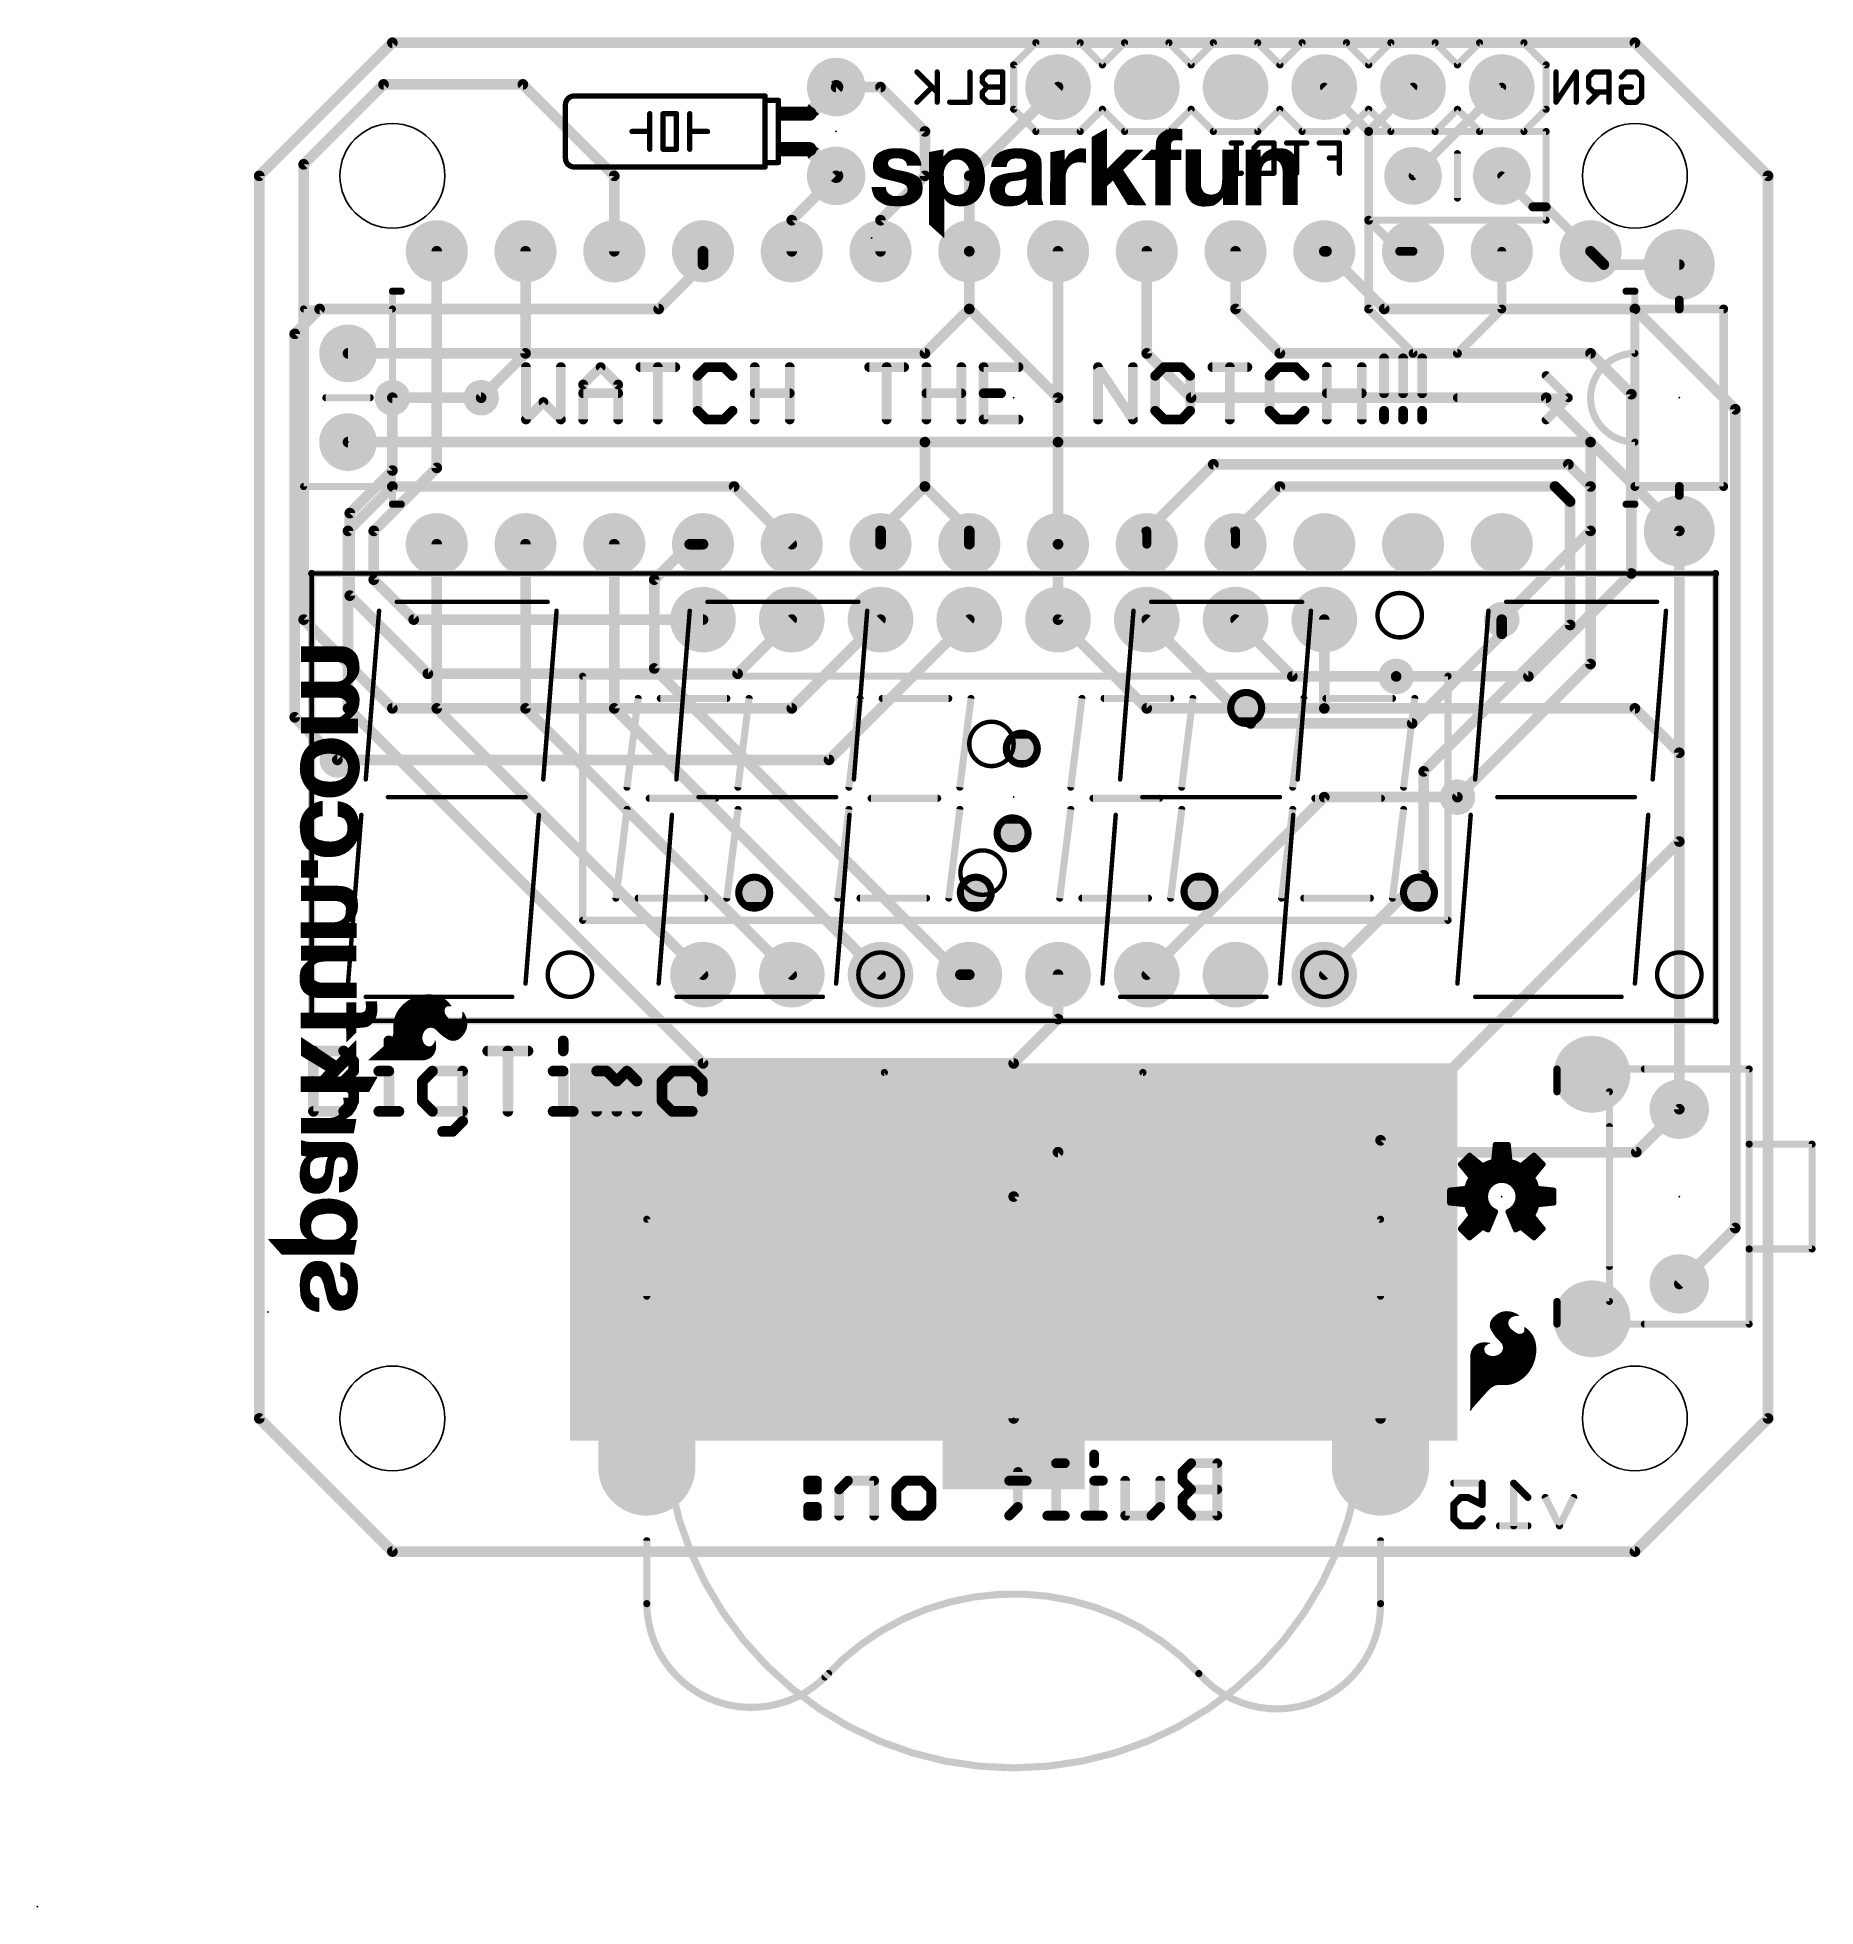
# Model space of a CAD drawing. Extents: x -6.3 to 44.5, y -10.2 to 43.3.
import ezdxf

# ---------------------------------------------------------------- set-up
doc = ezdxf.new("R2010")
doc.units = 0
for name, color, linetype in [('1', 12, 'CONTINUOUS'), ('16', 132, 'CONTINUOUS'), ('17', 110, 'CONTINUOUS'), ('18', 110, 'CONTINUOUS'), ('20', 53, 'CONTINUOUS'), ('21', 41, 'CONTINUOUS'), ('22', 40, 'CONTINUOUS'), ('23', 53, 'CONTINUOUS'), ('24', 53, 'CONTINUOUS'), ('51', 53, 'CONTINUOUS')]:
    doc.layers.add(name, color=color, linetype=linetype)

# ---------------------------------------------------------------- blocks, each defined once
blk = doc.blocks.new('RECT')
blk.add_solid([(-0.5, -0.5), (0.5, -0.5), (-0.5, 0.5), (0.5, 0.5)])
blk = doc.blocks.new('LONGP100')
at = {"const_width": 1}
blk.add_lwpolyline([(-0.5, 0), (0.5, 0)], dxfattribs=at)
at = {"const_width": 0.5}
for points in [[(-0.5, 0.25, 1), (-0.5, -0.25)], [(0.5, -0.25, 1), (0.5, 0.25)]]:
    blk.add_lwpolyline(points, format="xyb", dxfattribs=at)
blk = doc.blocks.new('ROUNDP')
at = {"const_width": 0.5}
blk.add_lwpolyline([(0, -0.25, 1), (0, 0.25, 1), (0, -0.25)], format="xyb", dxfattribs=at)
blk = doc.blocks.new('ROUNDV')
at = {"const_width": 0.5}
blk.add_lwpolyline([(0, -0.25, 1), (0, 0.25, 1), (0, -0.25)], format="xyb", dxfattribs=at)

msp = doc.modelspace()

# ---------------------------------------------------------------- linework, layer by layer
at = {"layer": '1'}
for points, const_width in [([(16.51, 41.91), (17.78, 41.91)], 0.3048), ([(19.05, 40.64), (17.78, 41.91)], 0.3048), ([(31.75, 40.64), (30.48, 41.91)], 0.254), ([(35.56, 41.91), (33.02, 39.37)], 0.254), ([(19.05, 39.37), (19.05, 40.64)], 0.3048), ([(31.75, 35.56), (31.75, 40.64)], 0.254), ([(15.24, 38.1), (16.51, 39.37)], 0.3048), ([(17.78, 38.1), (19.05, 39.37)], 0.3048), ([(36.449, 38.481), (35.56, 39.37)], 0.254), ([(36.83, 38.481), (36.449, 38.481)], 0.254), ([(38.1, 37.211), (36.83, 38.481)], 0.254), ([(15.24, 38.1), (15.24, 37.211)], 0.3048), ([(17.78, 37.211), (17.78, 38.1)], 0.3048), ([(11.43, 35.56), (12.7, 36.83)], 0.3048), ([(12.7, 37.211), (12.7, 36.83)], 0.3048), ([(20.32, 37.211), (20.32, 35.56)], 0.3048), ([(22.86, 37.211), (22.86, 31.75)], 0.3048), ([(35.56, 37.211), (35.56, 35.56)], 0.254), ([(1.016, 34.8488), (1.7272, 35.56)], 0.3048), ([(1.7272, 35.56), (11.43, 35.56)], 0.3048), ([(19.05, 34.29), (20.32, 35.56)], 0.3048), ([(33.02, 34.29), (31.75, 35.56)], 0.254), ([(35.56, 35.56), (34.29, 34.29)], 0.254), ([(1.016, 23.876), (1.016, 34.8488)], 0.3048), ([(2.54, 34.29), (19.05, 34.29)], 0.3048), ([(34.29, 34.29), (33.02, 34.29)], 0.254), ([(3.81, 33.02), (6.35, 33.02)], 0.3048), ([(2.54, 31.75), (19.05, 31.75)], 0.3048), ([(19.05, 31.75), (22.86, 31.75)], 0.3048), ([(19.05, 31.75), (19.05, 30.48)], 0.3048), ([(22.86, 31.75), (38.1, 31.75)], 0.3048), ([(38.1, 31.75), (40.64, 29.21)], 0.3048), ([(25.4, 29.21), (27.305, 31.115)], 0.3048), ([(37.465, 31.115), (27.305, 31.115)], 0.3048), ([(38.1, 30.48), (37.465, 31.115)], 0.3048), ([(2.54, 29.21), (3.81, 30.48)], 0.3048), ([(3.81, 30.48), (13.589, 30.48)], 0.3048), ([(15.24, 28.829), (13.589, 30.48)], 0.3048), ([(17.78, 29.21), (19.05, 30.48)], 0.3048), ([(20.32, 29.21), (19.05, 30.48)], 0.3048), ([(27.94, 29.21), (29.21, 30.48)], 0.3048), ([(37.084, 30.48), (29.21, 30.48)], 0.3048), ([(37.5158, 30.0482), (37.084, 30.48)], 0.3048), ([(38.1, 25.4), (38.1, 30.48)], 0.3048), ([(37.5158, 26.5176), (37.5158, 30.0482)], 0.3048), ([(2.54, 24.13), (2.54, 29.21)], 0.3048), ([(5.08, 28.829), (5.08, 24.13)], 0.3048), ([(7.62, 28.829), (7.62, 24.13)], 0.3048), ([(10.16, 28.829), (10.16, 24.13)], 0.3048), ([(12.319, 28.829), (11.303, 27.813)], 0.3048), ([(12.7, 28.829), (12.319, 28.829)], 0.3048), ([(17.78, 28.829), (17.78, 29.21)], 0.3048), ([(20.32, 28.829), (20.32, 29.21)], 0.3048), ([(25.4, 28.829), (25.4, 29.21)], 0.254), ([(27.94, 28.829), (27.94, 29.21)], 0.254), ([(40.64, 29.21), (40.64, 20.32)], 0.3048), ([(11.303, 25.273), (11.303, 27.813)], 0.3048), ([(25.4, 26.67), (28.3718, 23.6982)], 0.3048), ([(29.5656, 25.0444), (27.94, 26.67)], 0.3048), ([(35.56, 26.2636), (35.56, 26.67)], 0.3048), ([(32.9946, 23.6982), (35.56, 26.2636)], 0.3048), ([(33.3248, 22.3266), (37.5158, 26.5176)], 0.3048), ([(20.066, 16.51), (11.303, 25.273)], 0.3048), ([(29.5656, 25.0444), (32.5374, 25.0444)], 0.3048), ([(34.29, 21.59), (38.1, 25.4)], 0.3048), ([(2.54, 24.13), (12.7, 13.97)], 0.3048), ([(12.7, 16.51), (5.08, 24.13)], 0.3048), ([(15.24, 16.51), (7.62, 24.13)], 0.3048), ([(17.78, 16.51), (10.16, 24.13)], 0.3048), ([(2.2352, 22.6568), (1.016, 23.876)], 0.3048), ([(28.3718, 23.6982), (32.9946, 23.6982)], 0.3048), ([(33.3248, 19.3548), (33.3248, 22.3266)], 0.3048), ([(40.64, 20.32), (32.09, 11.77)], 0.3048), ([(30.48, 16.51), (33.3248, 19.3548)], 0.3048), ([(20.066, 16.51), (20.32, 16.51)], 0.3048), ([(22.86, 15.24), (22.86, 16.51)], 0.3048), ([(21.59, 13.97), (22.86, 15.24)], 0.3048), ([(12.7, 13.97), (21.59, 13.97)], 0.3048), ([(32.09, 3.81), (32.09, 11.77)], 0.3048)]:
    msp.add_lwpolyline(points, dxfattribs=dict(at, const_width=const_width))
for points, const_width in [([(16.51, 41.9862, 1), (16.51, 41.8338)], 0.1524), ([(17.8339, 41.9639, 1), (17.7261, 41.8561)], 0.1524), ([(17.78, 41.8338, 1), (17.78, 41.9862)], 0.1524), ([(30.5249, 41.9549, 1), (30.4351, 41.8651)], 0.127), ([(35.6049, 41.8651, 1), (35.5151, 41.9549)], 0.127), ([(19.1262, 40.64, 1), (18.9738, 40.64)], 0.1524), ([(18.9961, 40.5861, 1), (19.1039, 40.6939)], 0.1524), ([(31.8135, 40.64, 1), (31.6865, 40.64)], 0.127), ([(31.7051, 40.5951, 1), (31.7949, 40.6849)], 0.127), ([(16.5639, 39.3161, 1), (16.4561, 39.4239)], 0.1524), ([(18.9738, 39.37, 1), (19.1262, 39.37)], 0.1524), ([(19.1039, 39.3161, 1), (18.9961, 39.4239)], 0.1524), ([(32.9751, 39.4149, 1), (33.0649, 39.3251)], 0.127), ([(35.6049, 39.4149, 1), (35.5151, 39.3251)], 0.127), ([(36.449, 38.5445, 1), (36.449, 38.4175)], 0.127), ([(36.4041, 38.4361, 1), (36.4939, 38.5259)], 0.127), ([(36.8749, 38.5259, 1), (36.7851, 38.4361)], 0.127), ([(36.83, 38.4175, 1), (36.83, 38.5445)], 0.127), ([(15.3162, 38.1, 1), (15.1638, 38.1)], 0.1524), ([(15.1861, 38.1539, 1), (15.2939, 38.0461)], 0.1524), ([(17.8562, 38.1, 1), (17.7038, 38.1)], 0.1524), ([(17.7261, 38.1539, 1), (17.8339, 38.0461)], 0.1524), ([(12.7762, 37.211, 1), (12.6238, 37.211)], 0.1524), ([(12.7539, 36.7761, 1), (12.6461, 36.8839)], 0.1524), ([(15.1638, 37.211, 1), (15.3162, 37.211)], 0.1524), ([(17.7038, 37.211, 1), (17.8562, 37.211)], 0.1524), ([(20.3962, 37.211, 1), (20.2438, 37.211)], 0.1524), ([(22.9362, 37.211, 1), (22.7838, 37.211)], 0.1524), ([(35.6235, 37.211, 1), (35.4965, 37.211)], 0.127), ([(38.0551, 37.1661, 1), (38.1449, 37.2559)], 0.127), ([(12.6238, 36.83, 1), (12.7762, 36.83)], 0.1524), ([(1.7272, 35.6362, 1), (1.7272, 35.4838)], 0.1524), ([(1.7811, 35.5061, 1), (1.6733, 35.6139)], 0.1524), ([(11.3761, 35.6139, 1), (11.4839, 35.5061)], 0.1524), ([(11.43, 35.4838, 1), (11.43, 35.6362)], 0.1524), ([(20.2438, 35.56, 1), (20.3962, 35.56)], 0.1524), ([(20.3739, 35.5061, 1), (20.2661, 35.6139)], 0.1524), ([(31.7949, 35.6049, 1), (31.7051, 35.5151)], 0.127), ([(31.6865, 35.56, 1), (31.8135, 35.56)], 0.127), ([(35.4965, 35.56, 1), (35.6235, 35.56)], 0.127), ([(35.6049, 35.5151, 1), (35.5151, 35.6049)], 0.127), ([(1.0922, 34.8488, 1), (0.9398, 34.8488)], 0.1524), ([(0.9621, 34.9027, 1), (1.0699, 34.7949)], 0.1524), ([(2.54, 34.3662, 1), (2.54, 34.2138)], 0.1524), ([(18.9961, 34.3439, 1), (19.1039, 34.2361)], 0.1524), ([(19.05, 34.2138, 1), (19.05, 34.3662)], 0.1524), ([(33.02, 34.3535, 1), (33.02, 34.2265)], 0.127), ([(32.9751, 34.2451, 1), (33.0649, 34.3349)], 0.127), ([(34.2451, 34.3349, 1), (34.3349, 34.2451)], 0.127), ([(34.29, 34.2265, 1), (34.29, 34.3535)], 0.127), ([(3.81, 33.0962, 1), (3.81, 32.9438)], 0.1524), ([(6.35, 32.9438, 1), (6.35, 33.0962)], 0.1524), ([(2.54, 31.8262, 1), (2.54, 31.6738)], 0.1524), ([(19.05, 31.8262, 1), (19.05, 31.6738)], 0.1524), ([(19.1262, 31.75, 1), (18.9738, 31.75)], 0.1524), ([(19.05, 31.6738, 1), (19.05, 31.8262)], 0.1524), ([(22.86, 31.8262, 1), (22.86, 31.6738)], 0.1524), ([(22.7838, 31.75, 1), (22.9362, 31.75)], 0.1524), ([(22.86, 31.6738, 1), (22.86, 31.8262)], 0.1524), ([(38.1539, 31.8039, 1), (38.0461, 31.6961)], 0.1524), ([(38.1, 31.6738, 1), (38.1, 31.8262)], 0.1524), ([(27.305, 31.1912, 1), (27.305, 31.0388)], 0.1524), ([(27.3589, 31.0611, 1), (27.2511, 31.1689)], 0.1524), ([(37.5189, 31.1689, 1), (37.4111, 31.0611)], 0.1524), ([(37.465, 31.0388, 1), (37.465, 31.1912)], 0.1524), ([(3.81, 30.5562, 1), (3.81, 30.4038)], 0.1524), ([(3.8639, 30.4261, 1), (3.7561, 30.5339)], 0.1524), ([(13.6429, 30.5339, 1), (13.5351, 30.4261)], 0.1524), ([(13.589, 30.4038, 1), (13.589, 30.5562)], 0.1524), ([(19.1039, 30.5339, 1), (18.9961, 30.4261)], 0.1524), ([(18.9738, 30.48, 1), (19.1262, 30.48)], 0.1524), ([(19.1039, 30.4261, 1), (18.9961, 30.5339)], 0.1524), ([(29.21, 30.5562, 1), (29.21, 30.4038)], 0.1524), ([(29.2639, 30.4261, 1), (29.1561, 30.5339)], 0.1524), ([(37.1379, 30.5339, 1), (37.0301, 30.4261)], 0.1524), ([(37.084, 30.4038, 1), (37.084, 30.5562)], 0.1524), ([(38.1762, 30.48, 1), (38.0238, 30.48)], 0.1524), ([(38.0461, 30.4261, 1), (38.1539, 30.5339)], 0.1524), ([(37.592, 30.0482, 1), (37.4396, 30.0482)], 0.1524), ([(37.4619, 29.9943, 1), (37.5697, 30.1021)], 0.1524), ([(2.6162, 29.21, 1), (2.4638, 29.21)], 0.1524), ([(2.4861, 29.2639, 1), (2.5939, 29.1561)], 0.1524), ([(5.1562, 28.829, 1), (5.0038, 28.829)], 0.1524), ([(7.6962, 28.829, 1), (7.5438, 28.829)], 0.1524), ([(10.2362, 28.829, 1), (10.0838, 28.829)], 0.1524), ([(12.319, 28.9052, 1), (12.319, 28.7528)], 0.1524), ([(12.3729, 28.7751, 1), (12.2651, 28.8829)], 0.1524), ([(12.7, 28.7528, 1), (12.7, 28.9052)], 0.1524), ([(15.1861, 28.7751, 1), (15.2939, 28.8829)], 0.1524), ([(17.8562, 29.21, 1), (17.7038, 29.21)], 0.1524), ([(17.7261, 29.2639, 1), (17.8339, 29.1561)], 0.1524), ([(17.7038, 28.829, 1), (17.8562, 28.829)], 0.1524), ([(20.3962, 29.21, 1), (20.2438, 29.21)], 0.1524), ([(20.2438, 28.829, 1), (20.3962, 28.829)], 0.1524), ([(20.2661, 29.1561, 1), (20.3739, 29.2639)], 0.1524), ([(25.3461, 29.2639, 1), (25.4539, 29.1561)], 0.1524), ([(25.4635, 29.21, 1), (25.3365, 29.21)], 0.127), ([(25.3365, 28.829, 1), (25.4635, 28.829)], 0.127), ([(27.8861, 29.2639, 1), (27.9939, 29.1561)], 0.1524), ([(28.0035, 29.21, 1), (27.8765, 29.21)], 0.127), ([(27.8765, 28.829, 1), (28.0035, 28.829)], 0.127), ([(40.7162, 29.21, 1), (40.5638, 29.21)], 0.1524), ([(40.5861, 29.1561, 1), (40.6939, 29.2639)], 0.1524), ([(11.3792, 27.813, 1), (11.2268, 27.813)], 0.1524), ([(11.2491, 27.8669, 1), (11.3569, 27.7591)], 0.1524), ([(25.4539, 26.7239, 1), (25.3461, 26.6161)], 0.1524), ([(27.9939, 26.7239, 1), (27.8861, 26.6161)], 0.1524), ([(35.6362, 26.67, 1), (35.4838, 26.67)], 0.1524), ([(35.4838, 26.2636, 1), (35.6362, 26.2636)], 0.1524), ([(35.6139, 26.2097, 1), (35.5061, 26.3175)], 0.1524), ([(37.4396, 26.5176, 1), (37.592, 26.5176)], 0.1524), ([(37.5697, 26.4637, 1), (37.4619, 26.5715)], 0.1524), ([(11.3569, 25.3269, 1), (11.2491, 25.2191)], 0.1524), ([(11.2268, 25.273, 1), (11.3792, 25.273)], 0.1524), ([(29.5656, 25.1206, 1), (29.5656, 24.9682)], 0.1524), ([(29.5117, 24.9905, 1), (29.6195, 25.0983)], 0.1524), ([(32.5374, 24.9682, 1), (32.5374, 25.1206)], 0.1524), ([(38.0238, 25.4, 1), (38.1762, 25.4)], 0.1524), ([(38.1539, 25.3461, 1), (38.0461, 25.4539)], 0.1524), ([(2.5939, 24.1839, 1), (2.4861, 24.0761)], 0.1524), ([(2.4638, 24.13, 1), (2.6162, 24.13)], 0.1524), ([(5.1339, 24.1839, 1), (5.0261, 24.0761)], 0.1524), ([(5.0038, 24.13, 1), (5.1562, 24.13)], 0.1524), ([(7.6739, 24.1839, 1), (7.5661, 24.0761)], 0.1524), ([(7.5438, 24.13, 1), (7.6962, 24.13)], 0.1524), ([(10.2139, 24.1839, 1), (10.1061, 24.0761)], 0.1524), ([(10.0838, 24.13, 1), (10.2362, 24.13)], 0.1524), ([(1.0699, 23.9299, 1), (0.9621, 23.8221)], 0.1524), ([(0.9398, 23.876, 1), (1.0922, 23.876)], 0.1524), ([(28.3718, 23.7744, 1), (28.3718, 23.622)], 0.1524), ([(28.3179, 23.6443, 1), (28.4257, 23.7521)], 0.1524), ([(32.9407, 23.7521, 1), (33.0485, 23.6443)], 0.1524), ([(32.9946, 23.622, 1), (32.9946, 23.7744)], 0.1524), ([(2.1813, 22.6029, 1), (2.2891, 22.7107)], 0.1524), ([(33.401, 22.3266, 1), (33.2486, 22.3266)], 0.1524), ([(33.2709, 22.3805, 1), (33.3787, 22.2727)], 0.1524), ([(34.2361, 21.6439, 1), (34.3439, 21.5361)], 0.1524), ([(40.5638, 20.32, 1), (40.7162, 20.32)], 0.1524), ([(40.6939, 20.2661, 1), (40.5861, 20.3739)], 0.1524), ([(33.2486, 19.3548, 1), (33.401, 19.3548)], 0.1524), ([(33.3787, 19.3009, 1), (33.2709, 19.4087)], 0.1524), ([(12.6461, 16.4561, 1), (12.7539, 16.5639)], 0.1524), ([(15.1861, 16.4561, 1), (15.2939, 16.5639)], 0.1524), ([(17.7261, 16.4561, 1), (17.8339, 16.5639)], 0.1524), ([(20.066, 16.5862, 1), (20.066, 16.4338)], 0.1524), ([(20.0121, 16.4561, 1), (20.1199, 16.5639)], 0.1524), ([(20.32, 16.4338, 1), (20.32, 16.5862)], 0.1524), ([(22.9362, 16.51, 1), (22.7838, 16.51)], 0.1524), ([(30.4261, 16.5639, 1), (30.5339, 16.4561)], 0.1524), ([(22.7838, 15.24, 1), (22.9362, 15.24)], 0.1524), ([(22.9139, 15.1861, 1), (22.8061, 15.2939)], 0.1524), ([(12.7, 14.0462, 1), (12.7, 13.8938)], 0.1524), ([(12.6461, 13.9161, 1), (12.7539, 14.0239)], 0.1524), ([(21.5361, 14.0239, 1), (21.6439, 13.9161)], 0.1524), ([(21.59, 13.8938, 1), (21.59, 14.0462)], 0.1524), ([(32.1662, 11.77, 1), (32.0138, 11.77)], 0.1524), ([(32.0361, 11.8239, 1), (32.1439, 11.7161)], 0.1524), ([(32.0138, 3.81, 1), (32.1662, 3.81)], 0.1524)]:
    msp.add_lwpolyline(points, format="xyb", dxfattribs=dict(at, const_width=const_width))
at = {"layer": '16'}
for points, const_width in [([(1.27, 39.7002), (3.556, 41.9862)], 0.3048), ([(3.556, 41.9862), (7.5438, 41.9862)], 0.3048), ([(10.16, 39.37), (7.5438, 41.9862)], 0.3048), ([(20.32, 39.37), (22.86, 41.91)], 0.3048), ([(33.02, 41.91), (31.75, 40.64)], 0.254), ([(31.75, 40.64), (31.75, 38.1)], 0.254), ([(1.27, 26.67), (1.27, 39.7002)], 0.3048), ([(10.16, 37.211), (10.16, 39.37)], 0.3048), ([(20.32, 37.211), (20.32, 39.37)], 0.3048), ([(32.639, 37.211), (31.75, 38.1)], 0.254), ([(5.08, 37.211), (5.08, 31.0134)], 0.3048), ([(7.62, 37.211), (7.62, 34.29)], 0.3048), ([(20.32, 35.56), (20.32, 37.211)], 0.3048), ([(25.4, 37.211), (25.4, 34.29)], 0.3048), ([(27.94, 37.211), (27.94, 35.56)], 0.3048), ([(30.48, 37.211), (30.5435, 37.211)], 0.3048), ([(30.5435, 37.211), (32.1945, 35.56)], 0.3048), ([(33.02, 37.211), (32.639, 37.211)], 0.254), ([(38.481, 36.83), (38.1, 37.211)], 0.3048), ([(38.481, 36.83), (40.64, 36.83)], 0.3048), ([(22.86, 33.02), (20.32, 35.56)], 0.3048), ([(27.94, 35.56), (29.21, 34.29)], 0.3048), ([(39.37, 35.56), (32.1945, 35.56)], 0.3048), ([(42.2402, 32.6898), (39.37, 35.56)], 0.3048), ([(6.35, 33.02), (7.62, 34.29)], 0.3048), ([(25.4, 34.29), (26.67, 33.02)], 0.3048), ([(38.1, 34.29), (29.21, 34.29)], 0.3048), ([(39.2684, 33.1216), (38.1, 34.29)], 0.3048), ([(3.81, 30.9372), (3.81, 33.02)], 0.3048), ([(22.86, 28.829), (22.86, 33.02)], 0.3048), ([(36.83, 33.02), (26.67, 33.02)], 0.3048), ([(38.1, 31.75), (36.83, 33.02)], 0.3048), ([(39.2684, 27.9908), (39.2684, 33.1216)], 0.3048), ([(42.2402, 9.2602), (42.2402, 32.6898)], 0.3048), ([(38.1, 29.21), (38.1, 31.75)], 0.3048), ([(2.5908, 29.718), (3.81, 30.9372)], 0.3048), ([(3.2766, 29.21), (5.08, 31.0134)], 0.3048), ([(2.5908, 27.3558), (2.5908, 29.718)], 0.3048), ([(3.2766, 27.813), (3.2766, 29.21)], 0.3048), ([(22.86, 26.67), (22.86, 28.829)], 0.3048), ([(35.56, 26.67), (38.1, 29.21)], 0.3048), ([(3.2766, 27.813), (4.4196, 26.67)], 0.3048), ([(36.322, 25.0444), (39.2684, 27.9908)], 0.3048), ([(4.826, 25.1206), (2.5908, 27.3558)], 0.3048), ([(1.27, 26.67), (3.81, 24.13)], 0.3048), ([(4.4196, 26.67), (12.7, 26.67)], 0.3048), ([(13.6906, 25.1206), (15.24, 26.67)], 0.3048), ([(15.24, 24.13), (17.78, 26.67)], 0.3048), ([(16.3068, 22.6568), (20.32, 26.67)], 0.3048), ([(25.4, 24.13), (22.86, 26.67)], 0.3048), ([(30.48, 24.13), (30.48, 26.67)], 0.3048), ([(4.826, 25.1206), (13.6906, 25.1206)], 0.3048), ([(32.5374, 25.0444), (36.322, 25.0444)], 0.3048), ([(3.81, 24.13), (15.24, 24.13)], 0.3048), ([(30.48, 24.13), (25.4, 24.13)], 0.3048), ([(39.37, 24.13), (30.48, 24.13)], 0.3048), ([(40.64, 22.86), (39.37, 24.13)], 0.3048), ([(40.64, 12.66), (40.64, 22.86)], 0.3048), ([(2.2352, 22.6568), (16.3068, 22.6568)], 0.3048), ([(25.4, 16.51), (30.48, 21.59)], 0.3048), ([(30.48, 21.59), (34.29, 21.59)], 0.3048), ([(39.41, 11.43), (40.64, 12.66)], 0.3048), ([(21.59, 10.16), (22.86, 11.43)], 0.3048), ([(22.86, 11.43), (39.41, 11.43)], 0.3048), ([(21.59, 3.81), (21.59, 10.16)], 0.3048), ([(40.64, 7.66), (42.2402, 9.2602)], 0.3048), ([(34.1845, 1.9568), (34.998, 1.9568)], 0.2032), ([(34.3878, 1.5501), (34.1845, 1.3467)], 0.2032), ([(34.5912, 1.5501), (34.3878, 1.5501)], 0.2032), ([(34.998, 1.3467), (34.5912, 1.5501)], 0.2032), ([(34.998, 1.9568), (34.998, 1.3467)], 0.2032), ([(36.3077, 1.5501), (35.9009, 1.9568)], 0.2032), ([(35.9009, 1.9568), (35.9009, 0.7366)], 0.2032), ([(37.2107, 0.7366), (36.8039, 1.5501)], 0.2032), ([(37.6174, 1.5501), (37.2107, 0.7366)], 0.2032), ([(34.1845, 1.3467), (34.1845, 0.94)], 0.2032), ([(34.1845, 0.94), (34.3878, 0.7366)], 0.2032), ([(34.3878, 0.7366), (34.7946, 0.7366)], 0.2032), ([(34.7946, 0.7366), (34.998, 0.94)], 0.2032), ([(36.3077, 0.7366), (35.4942, 0.7366)], 0.2032)]:
    msp.add_lwpolyline(points, dxfattribs=dict(at, const_width=const_width))
for points, const_width in [([(3.556, 42.0624, 1), (3.556, 41.91)], 0.1524), ([(3.6099, 41.9323, 1), (3.5021, 42.0401)], 0.1524), ([(7.5977, 42.0401, 1), (7.4899, 41.9323)], 0.1524), ([(7.5438, 41.91, 1), (7.5438, 42.0624)], 0.1524), ([(22.9139, 41.8561, 1), (22.8061, 41.9639)], 0.1524), ([(33.0649, 41.8651, 1), (32.9751, 41.9549)], 0.127), ([(31.8135, 40.64, 1), (31.6865, 40.64)], 0.127), ([(31.7051, 40.6849, 1), (31.7949, 40.5951)], 0.127), ([(1.3462, 39.7002, 1), (1.1938, 39.7002)], 0.1524), ([(1.2161, 39.7541, 1), (1.3239, 39.6463)], 0.1524), ([(10.2362, 39.37, 1), (10.0838, 39.37)], 0.1524), ([(10.1061, 39.3161, 1), (10.2139, 39.4239)], 0.1524), ([(20.3962, 39.37, 1), (20.2438, 39.37)], 0.1524), ([(20.2661, 39.4239, 1), (20.3739, 39.3161)], 0.1524), ([(31.7949, 38.1449, 1), (31.7051, 38.0551)], 0.127), ([(31.6865, 38.1, 1), (31.8135, 38.1)], 0.127), ([(5.1562, 37.211, 1), (5.0038, 37.211)], 0.1524), ([(7.6962, 37.211, 1), (7.5438, 37.211)], 0.1524), ([(10.0838, 37.211, 1), (10.2362, 37.211)], 0.1524), ([(20.3962, 37.211, 1), (20.2438, 37.211)], 0.1524), ([(20.2438, 37.211, 1), (20.3962, 37.211)], 0.1524), ([(25.4762, 37.211, 1), (25.3238, 37.211)], 0.1524), ([(28.0162, 37.211, 1), (27.8638, 37.211)], 0.1524), ([(30.48, 37.2872, 1), (30.48, 37.1348)], 0.1524), ([(30.5974, 37.2649, 1), (30.4896, 37.1571)], 0.1524), ([(30.5435, 37.1348, 1), (30.5435, 37.2872)], 0.1524), ([(32.639, 37.2745, 1), (32.639, 37.1475)], 0.127), ([(32.5941, 37.1661, 1), (32.6839, 37.2559)], 0.127), ([(33.02, 37.1475, 1), (33.02, 37.2745)], 0.127), ([(38.1539, 37.2649, 1), (38.0461, 37.1571)], 0.1524), ([(38.481, 36.9062, 1), (38.481, 36.7538)], 0.1524), ([(38.4271, 36.7761, 1), (38.5349, 36.8839)], 0.1524), ([(40.64, 36.7538, 1), (40.64, 36.9062)], 0.1524), ([(20.3739, 35.6139, 1), (20.2661, 35.5061)], 0.1524), ([(20.2438, 35.56, 1), (20.3962, 35.56)], 0.1524), ([(27.9939, 35.6139, 1), (27.8861, 35.5061)], 0.1524), ([(27.8638, 35.56, 1), (28.0162, 35.56)], 0.1524), ([(32.1945, 35.6362, 1), (32.1945, 35.4838)], 0.1524), ([(32.1406, 35.5061, 1), (32.2484, 35.6139)], 0.1524), ([(39.4239, 35.6139, 1), (39.3161, 35.5061)], 0.1524), ([(39.37, 35.4838, 1), (39.37, 35.6362)], 0.1524), ([(7.5438, 34.29, 1), (7.6962, 34.29)], 0.1524), ([(7.6739, 34.2361, 1), (7.5661, 34.3439)], 0.1524), ([(25.4539, 34.3439, 1), (25.3461, 34.2361)], 0.1524), ([(25.3238, 34.29, 1), (25.4762, 34.29)], 0.1524), ([(29.21, 34.3662, 1), (29.21, 34.2138)], 0.1524), ([(29.1561, 34.2361, 1), (29.2639, 34.3439)], 0.1524), ([(38.1539, 34.3439, 1), (38.0461, 34.2361)], 0.1524), ([(38.1, 34.2138, 1), (38.1, 34.3662)], 0.1524), ([(3.8862, 33.02, 1), (3.7338, 33.02)], 0.1524), ([(22.9362, 33.02, 1), (22.7838, 33.02)], 0.1524), ([(26.67, 33.0962, 1), (26.67, 32.9438)], 0.1524), ([(36.8839, 33.0739, 1), (36.7761, 32.9661)], 0.1524), ([(36.83, 32.9438, 1), (36.83, 33.0962)], 0.1524), ([(39.3446, 33.1216, 1), (39.1922, 33.1216)], 0.1524), ([(39.2145, 33.0677, 1), (39.3223, 33.1755)], 0.1524), ([(6.2961, 33.0739, 1), (6.4039, 32.9661)], 0.1524), ([(22.8061, 32.9661, 1), (22.9139, 33.0739)], 0.1524), ([(26.6161, 32.9661, 1), (26.7239, 33.0739)], 0.1524), ([(42.3164, 32.6898, 1), (42.164, 32.6898)], 0.1524), ([(42.1863, 32.6359, 1), (42.2941, 32.7437)], 0.1524), ([(38.1762, 31.75, 1), (38.0238, 31.75)], 0.1524), ([(38.0461, 31.6961, 1), (38.1539, 31.8039)], 0.1524), ([(3.8639, 30.8833, 1), (3.7561, 30.9911)], 0.1524), ([(5.0038, 31.0134, 1), (5.1562, 31.0134)], 0.1524), ([(5.1339, 30.9595, 1), (5.0261, 31.0673)], 0.1524), ([(3.7338, 30.9372, 1), (3.8862, 30.9372)], 0.1524), ([(2.667, 29.718, 1), (2.5146, 29.718)], 0.1524), ([(2.5369, 29.7719, 1), (2.6447, 29.6641)], 0.1524), ([(3.3528, 29.21, 1), (3.2004, 29.21)], 0.1524), ([(3.2227, 29.2639, 1), (3.3305, 29.1561)], 0.1524), ([(22.9362, 28.829, 1), (22.7838, 28.829)], 0.1524), ([(22.7838, 28.829, 1), (22.9362, 28.829)], 0.1524), ([(38.0238, 29.21, 1), (38.1762, 29.21)], 0.1524), ([(38.1539, 29.1561, 1), (38.0461, 29.2639)], 0.1524), ([(3.3305, 27.8669, 1), (3.2227, 27.7591)], 0.1524), ([(3.2004, 27.813, 1), (3.3528, 27.813)], 0.1524), ([(39.1922, 27.9908, 1), (39.3446, 27.9908)], 0.1524), ([(39.3223, 27.9369, 1), (39.2145, 28.0447)], 0.1524), ([(2.6447, 27.4097, 1), (2.5369, 27.3019)], 0.1524), ([(2.5146, 27.3558, 1), (2.667, 27.3558)], 0.1524), ([(1.3239, 26.7239, 1), (1.2161, 26.6161)], 0.1524), ([(4.4196, 26.7462, 1), (4.4196, 26.5938)], 0.1524), ([(4.3657, 26.6161, 1), (4.4735, 26.7239)], 0.1524), ([(12.7, 26.5938, 1), (12.7, 26.7462)], 0.1524), ([(15.2939, 26.6161, 1), (15.1861, 26.7239)], 0.1524), ([(17.8339, 26.6161, 1), (17.7261, 26.7239)], 0.1524), ([(20.3739, 26.6161, 1), (20.2661, 26.7239)], 0.1524), ([(22.9139, 26.7239, 1), (22.8061, 26.6161)], 0.1524), ([(30.5562, 26.67, 1), (30.4038, 26.67)], 0.1524), ([(35.5061, 26.7239, 1), (35.6139, 26.6161)], 0.1524), ([(1.1938, 26.67, 1), (1.3462, 26.67)], 0.1524), ([(22.7838, 26.67, 1), (22.9362, 26.67)], 0.1524), ([(4.826, 25.1968, 1), (4.826, 25.0444)], 0.1524), ([(4.7721, 25.0667, 1), (4.8799, 25.1745)], 0.1524), ([(13.6367, 25.1745, 1), (13.7445, 25.0667)], 0.1524), ([(13.6906, 25.0444, 1), (13.6906, 25.1968)], 0.1524), ([(32.5374, 25.1206, 1), (32.5374, 24.9682)], 0.1524), ([(36.2681, 25.0983, 1), (36.3759, 24.9905)], 0.1524), ([(36.322, 24.9682, 1), (36.322, 25.1206)], 0.1524), ([(3.81, 24.2062, 1), (3.81, 24.0538)], 0.1524), ([(3.7561, 24.0761, 1), (3.8639, 24.1839)], 0.1524), ([(15.1861, 24.1839, 1), (15.2939, 24.0761)], 0.1524), ([(15.24, 24.0538, 1), (15.24, 24.2062)], 0.1524), ([(25.4, 24.2062, 1), (25.4, 24.0538)], 0.1524), ([(25.3461, 24.0761, 1), (25.4539, 24.1839)], 0.1524), ([(30.48, 24.2062, 1), (30.48, 24.0538)], 0.1524), ([(30.4038, 24.13, 1), (30.5562, 24.13)], 0.1524), ([(30.48, 24.0538, 1), (30.48, 24.2062)], 0.1524), ([(39.4239, 24.1839, 1), (39.3161, 24.0761)], 0.1524), ([(39.37, 24.0538, 1), (39.37, 24.2062)], 0.1524), ([(40.7162, 22.86, 1), (40.5638, 22.86)], 0.1524), ([(2.2352, 22.733, 1), (2.2352, 22.5806)], 0.1524), ([(16.2529, 22.7107, 1), (16.3607, 22.6029)], 0.1524), ([(16.3068, 22.5806, 1), (16.3068, 22.733)], 0.1524), ([(40.5861, 22.8061, 1), (40.6939, 22.9139)], 0.1524), ([(30.48, 21.6662, 1), (30.48, 21.5138)], 0.1524), ([(30.5339, 21.5361, 1), (30.4261, 21.6439)], 0.1524), ([(34.29, 21.5138, 1), (34.29, 21.6662)], 0.1524), ([(25.3461, 16.5639, 1), (25.4539, 16.4561)], 0.1524), ([(40.5638, 12.66, 1), (40.7162, 12.66)], 0.1524), ([(40.6939, 12.6061, 1), (40.5861, 12.7139)], 0.1524), ([(22.86, 11.5062, 1), (22.86, 11.3538)], 0.1524), ([(22.9139, 11.3761, 1), (22.8061, 11.4839)], 0.1524), ([(39.3561, 11.4839, 1), (39.4639, 11.3761)], 0.1524), ([(39.41, 11.3538, 1), (39.41, 11.5062)], 0.1524), ([(21.6662, 10.16, 1), (21.5138, 10.16)], 0.1524), ([(21.5361, 10.2139, 1), (21.6439, 10.1061)], 0.1524), ([(42.164, 9.2602, 1), (42.3164, 9.2602)], 0.1524), ([(42.2941, 9.2063, 1), (42.1863, 9.3141)], 0.1524), ([(40.5861, 7.7139, 1), (40.6939, 7.6061)], 0.1524), ([(21.5138, 3.81, 1), (21.6662, 3.81)], 0.1524), ([(34.1845, 2.0076, 1), (34.1845, 1.906)], 0.1016), ([(34.3878, 1.6009, 1), (34.3878, 1.4993)], 0.1016), ([(34.4238, 1.5142, 1), (34.3519, 1.586)], 0.1016), ([(34.6139, 1.5955, 1), (34.5685, 1.5047)], 0.1016), ([(34.5912, 1.4993, 1), (34.5912, 1.6009)], 0.1016), ([(35.0488, 1.9568, 1), (34.9472, 1.9568)], 0.1016), ([(34.998, 1.906, 1), (34.998, 2.0076)], 0.1016), ([(35.9368, 1.9928, 1), (35.865, 1.9209)], 0.1016), ([(35.9517, 1.9568, 1), (35.8501, 1.9568)], 0.1016), ([(36.2718, 1.5142, 1), (36.3436, 1.586)], 0.1016), ([(36.8493, 1.5728, 1), (36.7585, 1.5274)], 0.1016), ([(37.6628, 1.5274, 1), (37.572, 1.5728)], 0.1016), ([(34.1485, 1.3826, 1), (34.2204, 1.3108)], 0.1016), ([(34.2353, 1.3467, 1), (34.1337, 1.3467)], 0.1016), ([(34.9472, 1.3467, 1), (35.0488, 1.3467)], 0.1016), ([(34.9752, 1.3013, 1), (35.0207, 1.3922)], 0.1016), ([(34.2204, 0.9759, 1), (34.1485, 0.9041)], 0.1016), ([(34.1337, 0.94, 1), (34.2353, 0.94)], 0.1016), ([(34.3878, 0.7874, 1), (34.3878, 0.6858)], 0.1016), ([(34.3519, 0.7007, 1), (34.4238, 0.7725)], 0.1016), ([(34.7587, 0.7725, 1), (34.8305, 0.7007)], 0.1016), ([(34.7946, 0.6858, 1), (34.7946, 0.7874)], 0.1016), ([(35.0339, 0.9041, 1), (34.962, 0.9759)], 0.1016), ([(35.4942, 0.7874, 1), (35.4942, 0.6858)], 0.1016), ([(35.8501, 0.7366, 1), (35.9517, 0.7366)], 0.1016), ([(36.3077, 0.6858, 1), (36.3077, 0.7874)], 0.1016), ([(37.1652, 0.7593, 1), (37.2561, 0.7139)], 0.1016), ([(37.1652, 0.7139, 1), (37.2561, 0.7593)], 0.1016)]:
    msp.add_lwpolyline(points, format="xyb", dxfattribs=dict(at, const_width=const_width))
at = {"layer": '20', "const_width": 0.3048}
for points in [[(0, 39.37), (3.81, 43.18)], [(39.37, 43.18), (3.81, 43.18)], [(43.18, 39.37), (39.37, 43.18)], [(0, 39.37), (0, 3.81)], [(43.18, 3.81), (43.18, 39.37)], [(0, 3.81), (3.81, 0)], [(39.37, 0), (43.18, 3.81)], [(3.81, 0), (39.37, 0)]]:
    msp.add_lwpolyline(points, dxfattribs=at)
at = {"layer": '20', "const_width": 0.1524}
for points in [[(3.81, 43.2562, 1), (3.81, 43.1038)], [(3.8639, 43.1261, 1), (3.7561, 43.2339)], [(39.4239, 43.2339, 1), (39.3161, 43.1261)], [(39.37, 43.1038, 1), (39.37, 43.2562)], [(0.0762, 39.37, 1), (-0.0762, 39.37)], [(-0.0539, 39.4239, 1), (0.0539, 39.3161)], [(43.2562, 39.37, 1), (43.1038, 39.37)], [(43.1261, 39.3161, 1), (43.2339, 39.4239)], [(0.0539, 3.8639, 1), (-0.0539, 3.7561)], [(-0.0762, 3.81, 1), (0.0762, 3.81)], [(43.1038, 3.81, 1), (43.2562, 3.81)], [(43.2339, 3.7561, 1), (43.1261, 3.8639)], [(3.81, 0.0762, 1), (3.81, -0.0762)], [(3.7561, -0.0539, 1), (3.8639, 0.0539)], [(39.3161, 0.0539, 1), (39.4239, -0.0539)], [(39.37, -0.0762, 1), (39.37, 0.0762)]]:
    msp.add_lwpolyline(points, format="xyb", dxfattribs=at)
at = {"layer": '20'}
for centre in [(3.81, 39.37), (39.37, 39.37), (3.81, 3.81), (39.37, 3.81)]:
    msp.add_circle(centre, 1.5, dxfattribs=at)
at = {"layer": '21'}
for points, const_width in [([(9.017, 41.656, 0.4142), (8.763, 41.402)], 0.1524), ([(9.017, 41.6941, 1), (9.017, 41.6179)], 0.0762), ([(9.017, 41.6179, 1), (9.017, 41.6941)], 0.0762), ([(14.5161, 41.656, 1), (14.4399, 41.656)], 0.0762), ([(14.478, 41.6179, 1), (14.478, 41.6941)], 0.0762), ([(8.8011, 41.402, 1), (8.7249, 41.402)], 0.0762), ([(8.7249, 41.402, 1), (8.8011, 41.402)], 0.0762), ([(11.2141, 41.148, 1), (11.1379, 41.148)], 0.0762), ([(11.557, 41.1861, 1), (11.557, 41.1099)], 0.0762), ([(11.5951, 41.148, 1), (11.5189, 41.148)], 0.0762), ([(11.9761, 41.148, 1), (11.8999, 41.148)], 0.0762), ([(11.938, 41.1099, 1), (11.938, 41.1861)], 0.0762), ([(12.3571, 41.148, 1), (12.2809, 41.148)], 0.0762), ([(14.478, 41.5671, 1), (14.478, 41.4909)], 0.0762), ([(14.5161, 41.529, 1), (14.4399, 41.529)], 0.0762), ([(14.4399, 41.529, 1), (14.5161, 41.529)], 0.0762), ([(14.8971, 41.529, 1), (14.8209, 41.529)], 0.0762), ([(14.859, 41.4909, 1), (14.859, 41.5671)], 0.0762), ([(15.367, 41.2496, 1), (15.367, 41.0464)], 0.2032), ([(15.748, 41.0464, 1), (15.748, 41.2496)], 0.2032), ([(10.668, 40.6781, 1), (10.668, 40.6019)], 0.0762), ([(11.2141, 40.64, 1), (11.1379, 40.64)], 0.0762), ([(11.1379, 40.64, 1), (11.2141, 40.64)], 0.0762), ([(11.176, 40.6019, 1), (11.176, 40.6781)], 0.0762), ([(12.3571, 40.64, 1), (12.2809, 40.64)], 0.0762), ([(12.319, 40.6781, 1), (12.319, 40.6019)], 0.0762), ([(12.2809, 40.64, 1), (12.3571, 40.64)], 0.0762), ([(12.827, 40.6019, 1), (12.827, 40.6781)], 0.0762), ([(24.1711, 40.6718, 1), (24.1711, 40.6591)], 0.0127), ([(24.2156, 40.6972, 1), (24.2156, 40.6845)], 0.0127), ([(24.2532, 40.7086, 1), (24.2404, 40.7086)], 0.0127), ([(24.2499, 40.7031, 1), (24.2437, 40.7141)], 0.0127), ([(24.2468, 40.6845, 1), (24.2468, 40.6972)], 0.0127), ([(24.2468, 40.6591, 1), (24.2468, 40.6718)], 0.0127), ([(25.9144, 40.6551, 1), (25.9189, 40.6432)], 0.0127), ([(25.92, 40.6438, 1), (25.9132, 40.6545)], 0.0127), ([(25.9589, 40.6718, 1), (25.9589, 40.6591)], 0.0127), ([(26.0114, 40.6923, 1), (26.0136, 40.6798)], 0.0127), ([(26.0148, 40.6801, 1), (26.0102, 40.692)], 0.0127), ([(26.04, 40.6972, 1), (26.04, 40.6845)], 0.0127), ([(26.1137, 40.7099, 1), (26.1137, 40.6972)], 0.0127), ([(26.1148, 40.6972, 1), (26.1126, 40.7098)], 0.0127), ([(26.2691, 40.7098, 1), (26.2683, 40.6972)], 0.0127), ([(26.2687, 40.6972, 1), (26.2687, 40.7099)], 0.0127), ([(26.4008, 40.7022, 1), (26.4008, 40.6896)], 0.0127), ([(26.4097, 40.6959, 1), (26.397, 40.6959)], 0.0127), ([(26.4004, 40.6896, 1), (26.4012, 40.7022)], 0.0127), ([(26.4033, 40.6896, 1), (26.4033, 40.7022)], 0.0127), ([(26.4033, 40.6845, 1), (26.4033, 40.6972)], 0.0127), ([(26.4033, 40.6591, 1), (26.4033, 40.6718)], 0.0127), ([(31.75, 40.6908, 1), (31.75, 40.5892)], 0.1016), ([(31.8008, 40.64, 1), (31.6992, 40.64)], 0.1016), ([(36.8808, 40.64, 1), (36.7792, 40.64)], 0.1016), ([(36.83, 40.5892, 1), (36.83, 40.6908)], 0.1016), ([(11.1379, 40.132, 1), (11.2141, 40.132)], 0.0762), ([(11.557, 40.1701, 1), (11.557, 40.0939)], 0.0762), ([(11.5189, 40.132, 1), (11.5951, 40.132)], 0.0762), ([(11.8999, 40.132, 1), (11.9761, 40.132)], 0.0762), ([(11.938, 40.0939, 1), (11.938, 40.1701)], 0.0762), ([(12.2809, 40.132, 1), (12.3571, 40.132)], 0.0762), ([(15.24, 40.2336, 1), (15.24, 40.0304)], 0.2032), ([(15.748, 40.0304, 1), (15.748, 40.2336)], 0.2032), ([(18.0046, 40.138, 1), (18.006, 40.1254)], 0.0127), ([(18.0079, 40.1384, 1), (18.0079, 40.1257)], 0.0127), ([(18.0071, 40.1256, 1), (18.0035, 40.1378)], 0.0127), ([(18.1483, 40.1536, 1), (18.1483, 40.1409)], 0.0127), ([(18.149, 40.1409, 1), (18.1476, 40.1535)], 0.0127), ([(18.3292, 40.1535, 1), (18.328, 40.1409)], 0.0127), ([(18.3286, 40.1409, 1), (18.3286, 40.1536)], 0.0127), ([(18.4696, 40.1394, 1), (18.4662, 40.1271)], 0.0127), ([(18.4673, 40.127, 1), (18.4686, 40.1396)], 0.0127), ([(18.4726, 40.1257, 1), (18.4726, 40.1384)], 0.0127), ([(19.577, 40.1141, 1), (19.5644, 40.1143)], 0.0127), ([(19.5719, 40.108, 1), (19.5695, 40.1204)], 0.0127), ([(19.8984, 40.1384, 1), (19.8984, 40.1257)], 0.0127), ([(19.8971, 40.1382, 1), (19.8997, 40.1258)], 0.0127), ([(19.9008, 40.1261, 1), (19.896, 40.1379)], 0.0127), ([(19.9465, 40.1485, 1), (19.9467, 40.1359)], 0.0127), ([(19.9479, 40.136, 1), (19.9453, 40.1484)], 0.0127), ([(20.1458, 40.151, 1), (20.1436, 40.1384)], 0.0127), ([(20.1448, 40.1384, 1), (20.1446, 40.151)], 0.0127), ([(20.2197, 40.1257, 1), (20.2197, 40.1384)], 0.0127), ([(20.2555, 40.1323, 1), (20.2508, 40.1204)], 0.0127), ([(20.2521, 40.1201, 1), (20.2542, 40.1326)], 0.0127), ([(21.4444, 40.1332, 1), (21.446, 40.1206)], 0.0127), ([(21.4469, 40.1208, 1), (21.4435, 40.133)], 0.0127), ([(21.4868, 40.1384, 1), (21.4868, 40.1257)], 0.0127), ([(21.6193, 40.1546, 1), (21.6192, 40.1419)], 0.0127), ([(21.62, 40.1419, 1), (21.6185, 40.1545)], 0.0127), ([(21.7955, 40.1537, 1), (21.7938, 40.1411)], 0.0127), ([(21.7946, 40.141, 1), (21.7947, 40.1537)], 0.0127), ([(21.911, 40.1257, 1), (21.911, 40.1384)], 0.0127), ([(21.9703, 40.1305, 1), (21.9667, 40.1183)], 0.0127), ([(21.9677, 40.1181, 1), (21.9693, 40.1307)], 0.0127), ([(23.3687, 40.12, 1), (23.3727, 40.108)], 0.0127), ([(23.3739, 40.1085, 1), (23.3675, 40.1195)], 0.0127), ([(23.4248, 40.1384, 1), (23.4248, 40.1257)], 0.0127), ([(23.4369, 40.1426, 1), (23.4384, 40.13)], 0.0127), ([(23.4397, 40.1303, 1), (23.4356, 40.1423)], 0.0127), ([(23.5081, 40.151, 1), (23.5073, 40.1384)], 0.0127), ([(23.5085, 40.1384, 1), (23.5069, 40.151)], 0.0127), ([(23.6513, 40.1371, 1), (23.6385, 40.1371)], 0.0127), ([(23.6445, 40.1308, 1), (23.6453, 40.1434)], 0.0127), ([(23.6449, 40.1257, 1), (23.6449, 40.1384)], 0.0127), ([(23.8392, 40.4724, 1), (23.8265, 40.4724)], 0.0127), ([(23.8297, 40.4779, 1), (23.8359, 40.4669)], 0.0127), ([(23.8328, 40.4686, 1), (23.8328, 40.4559)], 0.0127), ([(23.8328, 40.4432, 1), (23.8328, 40.4305)], 0.0127), ([(23.8328, 40.4177, 1), (23.8328, 40.4051)], 0.0127), ([(23.8328, 40.3924, 1), (23.8328, 40.3797)], 0.0127), ([(23.8328, 40.367, 1), (23.8328, 40.3543)], 0.0127), ([(23.8328, 40.3415, 1), (23.8328, 40.3289)], 0.0127), ([(23.8328, 40.3162, 1), (23.8328, 40.3035)], 0.0127), ([(23.8328, 40.2908, 1), (23.8328, 40.2781)], 0.0127), ([(23.8328, 40.2653, 1), (23.8328, 40.2527)], 0.0127), ([(23.8328, 40.24, 1), (23.8328, 40.2273)], 0.0127), ([(23.8328, 40.2146, 1), (23.8328, 40.2019)], 0.0127), ([(23.8328, 40.1891, 1), (23.8328, 40.1765)], 0.0127), ([(23.8328, 40.1638, 1), (23.8328, 40.1511)], 0.0127), ([(23.8328, 40.1384, 1), (23.8328, 40.1257)], 0.0127), ([(23.8594, 40.4939, 1), (23.8594, 40.4813)], 0.0127), ([(23.904, 40.5194, 1), (23.904, 40.5067)], 0.0127), ([(23.9485, 40.5448, 1), (23.9485, 40.5321)], 0.0127), ([(23.993, 40.5701, 1), (23.993, 40.5575)], 0.0127), ([(24.0375, 40.5956, 1), (24.0375, 40.5829)], 0.0127), ([(24.082, 40.621, 1), (24.082, 40.6083)], 0.0127), ([(24.1266, 40.6463, 1), (24.1266, 40.6337)], 0.0127), ([(24.2468, 40.6337, 1), (24.2468, 40.6463)], 0.0127), ([(24.2468, 40.6083, 1), (24.2468, 40.621)], 0.0127), ([(24.2468, 40.5829, 1), (24.2468, 40.5956)], 0.0127), ([(24.2468, 40.5575, 1), (24.2468, 40.5701)], 0.0127), ([(24.2468, 40.5321, 1), (24.2468, 40.5448)], 0.0127), ([(24.2468, 40.5067, 1), (24.2468, 40.5194)], 0.0127), ([(24.2468, 40.4813, 1), (24.2468, 40.4939)], 0.0127), ([(24.2468, 40.4559, 1), (24.2468, 40.4686)], 0.0127), ([(24.2468, 40.4305, 1), (24.2468, 40.4432)], 0.0127), ([(24.2468, 40.4051, 1), (24.2468, 40.4177)], 0.0127), ([(24.2468, 40.3797, 1), (24.2468, 40.3924)], 0.0127), ([(24.2468, 40.3543, 1), (24.2468, 40.367)], 0.0127), ([(24.2468, 40.3289, 1), (24.2468, 40.3415)], 0.0127), ([(24.2468, 40.3035, 1), (24.2468, 40.3162)], 0.0127), ([(24.2468, 40.2781, 1), (24.2468, 40.2908)], 0.0127), ([(24.2468, 40.2527, 1), (24.2468, 40.2653)], 0.0127), ([(24.2468, 40.2273, 1), (24.2468, 40.24)], 0.0127), ([(24.2468, 40.2019, 1), (24.2468, 40.2146)], 0.0127), ([(24.2468, 40.1765, 1), (24.2468, 40.1891)], 0.0127), ([(24.2468, 40.1511, 1), (24.2468, 40.1638)], 0.0127), ([(24.2468, 40.1257, 1), (24.2468, 40.1384)], 0.0127), ([(25.6706, 40.1523, 1), (25.6578, 40.1523)], 0.0127), ([(25.6579, 40.1528, 1), (25.6705, 40.1518)], 0.0127), ([(25.6642, 40.1384, 1), (25.6642, 40.1257)], 0.0127), ([(25.6646, 40.1638, 1), (25.6646, 40.1511)], 0.0127), ([(25.6667, 40.1891, 1), (25.6667, 40.1765)], 0.0127), ([(25.6688, 40.2146, 1), (25.6688, 40.2019)], 0.0127), ([(25.6709, 40.24, 1), (25.6709, 40.2273)], 0.0127), ([(25.673, 40.2653, 1), (25.673, 40.2527)], 0.0127), ([(25.6752, 40.2908, 1), (25.6752, 40.2781)], 0.0127), ([(25.6773, 40.3162, 1), (25.6773, 40.3035)], 0.0127), ([(25.6794, 40.3415, 1), (25.6794, 40.3289)], 0.0127), ([(25.6815, 40.367, 1), (25.6815, 40.3543)], 0.0127), ([(25.6882, 40.3652, 1), (25.6756, 40.3662)], 0.0127), ([(25.6758, 40.3673, 1), (25.688, 40.3641)], 0.0127), ([(25.6872, 40.3924, 1), (25.6872, 40.3797)], 0.0127), ([(25.6939, 40.4177, 1), (25.6939, 40.4051)], 0.0127), ([(25.691, 40.4251, 1), (25.7025, 40.4197)], 0.0127), ([(25.7029, 40.4208, 1), (25.6906, 40.424)], 0.0127), ([(25.7035, 40.4432, 1), (25.7035, 40.4305)], 0.0127), ([(25.7154, 40.4686, 1), (25.7154, 40.4559)], 0.0127), ([(25.7164, 40.4792, 1), (25.7268, 40.4718)], 0.0127), ([(25.7273, 40.4728, 1), (25.7158, 40.4782)], 0.0127), ([(25.7302, 40.4939, 1), (25.7302, 40.4813)], 0.0127), ([(25.7483, 40.5194, 1), (25.7483, 40.5067)], 0.0127), ([(25.7512, 40.5278, 1), (25.76, 40.5186)], 0.0127), ([(25.7608, 40.5195, 1), (25.7504, 40.5269)], 0.0127), ([(25.7715, 40.5448, 1), (25.7715, 40.5321)], 0.0127), ([(25.7981, 40.5701, 1), (25.7981, 40.5575)], 0.0127), ([(25.8247, 40.5956, 1), (25.8247, 40.5829)], 0.0127), ([(25.8265, 40.5995, 1), (25.8333, 40.5888)], 0.0127), ([(25.8343, 40.5895, 1), (25.8255, 40.5987)], 0.0127), ([(25.8622, 40.621, 1), (25.8622, 40.6083)], 0.0127), ([(25.9022, 40.6463, 1), (25.9022, 40.6337)], 0.0127), ([(26.0846, 40.2463, 1), (26.0719, 40.2463)], 0.0127), ([(26.0719, 40.2472, 1), (26.0845, 40.2454)], 0.0127), ([(26.0782, 40.2273, 1), (26.0782, 40.24)], 0.0127), ([(26.0782, 40.2019, 1), (26.0782, 40.2146)], 0.0127), ([(26.0782, 40.1765, 1), (26.0782, 40.1891)], 0.0127), ([(26.0782, 40.1511, 1), (26.0782, 40.1638)], 0.0127), ([(26.0782, 40.1257, 1), (26.0782, 40.1384)], 0.0127), ([(26.0911, 40.2941, 1), (26.0785, 40.2958)], 0.0127), ([(26.079, 40.2974, 1), (26.0907, 40.2925)], 0.0127), ([(26.0799, 40.2527, 1), (26.0799, 40.2653)], 0.0127), ([(26.0834, 40.2781, 1), (26.0834, 40.2908)], 0.0127), ([(26.091, 40.3035, 1), (26.091, 40.3162)], 0.0127), ([(26.0986, 40.3442, 1), (26.1086, 40.3364)], 0.0127), ([(26.1095, 40.3379, 1), (26.0977, 40.3427)], 0.0127), ([(26.1015, 40.3289, 1), (26.1015, 40.3415)], 0.0127), ([(26.1203, 40.3715, 1), (26.1277, 40.3612)], 0.0127), ([(26.129, 40.3624, 1), (26.119, 40.3703)], 0.0127), ([(26.1195, 40.3543, 1), (26.1195, 40.367)], 0.0127), ([(26.1489, 40.3915, 1), (26.153, 40.3795)], 0.0127), ([(26.1547, 40.3803, 1), (26.1473, 40.3907)], 0.0127), ([(26.1525, 40.3797, 1), (26.1525, 40.3924)], 0.0127), ([(26.1817, 40.4025, 1), (26.1829, 40.3899)], 0.0127), ([(26.1844, 40.3902, 1), (26.1802, 40.4022)], 0.0127), ([(26.2756, 40.4111, 1), (26.2744, 40.3985)], 0.0127), ([(26.2756, 40.3985, 1), (26.2744, 40.4111)], 0.0127), ([(26.3683, 40.4025, 1), (26.3671, 40.3899)], 0.0127), ([(26.3671, 40.3899, 1), (26.3683, 40.4025)], 0.0127), ([(26.3957, 40.3999, 1), (26.3957, 40.3873)], 0.0127), ([(26.3951, 40.3873, 1), (26.3963, 40.3999)], 0.0127), ([(26.397, 40.3936, 1), (26.4097, 40.3936)], 0.0127), ([(26.4033, 40.6337, 1), (26.4033, 40.6463)], 0.0127), ([(26.4033, 40.6083, 1), (26.4033, 40.621)], 0.0127), ([(26.4033, 40.5829, 1), (26.4033, 40.5956)], 0.0127), ([(26.4033, 40.5575, 1), (26.4033, 40.5701)], 0.0127), ([(26.4033, 40.5321, 1), (26.4033, 40.5448)], 0.0127), ([(26.4033, 40.5067, 1), (26.4033, 40.5194)], 0.0127), ([(26.4033, 40.4813, 1), (26.4033, 40.4939)], 0.0127), ([(26.4033, 40.4559, 1), (26.4033, 40.4686)], 0.0127), ([(26.4033, 40.4305, 1), (26.4033, 40.4432)], 0.0127), ([(26.4033, 40.4051, 1), (26.4033, 40.4177)], 0.0127), ([(26.4033, 40.3873, 1), (26.4033, 40.3999)], 0.0127), ([(26.5291, 40.1117, 1), (26.5163, 40.1117)], 0.0127), ([(26.5227, 40.118, 1), (26.5227, 40.1054)], 0.0127), ([(26.9431, 40.1117, 1), (26.9304, 40.1117)], 0.0127), ([(26.9367, 40.1054, 1), (26.9367, 40.118)], 0.0127), ([(27.5781, 40.1066, 1), (27.5653, 40.1066)], 0.0127), ([(28.2487, 40.1091, 1), (28.2359, 40.1091)], 0.0127), ([(28.2487, 40.1091, 1), (28.2359, 40.1091)], 0.0127), ([(28.2423, 40.1155, 1), (28.2423, 40.1028)], 0.0127), ([(28.2423, 40.1155, 1), (28.2423, 40.1028)], 0.0127), ([(28.6525, 40.1091, 1), (28.6397, 40.1091)], 0.0127), ([(28.6525, 40.1091, 1), (28.6397, 40.1091)], 0.0127), ([(28.6461, 40.1028, 1), (28.6461, 40.1155)], 0.0127), ([(28.6461, 40.1028, 1), (28.6461, 40.1155)], 0.0127), ([(29.0932, 40.1472, 0.1577), (28.7985, 40.038)], 0.0254), ([(28.9871, 40.138, 1), (28.989, 40.1254)], 0.0127), ([(28.99, 40.1384, 1), (28.99, 40.1257)], 0.0127), ([(28.9902, 40.1258, 1), (28.9858, 40.1377)], 0.0127), ([(29.2938, 40.1422, 0.0335), (29.0932, 40.1472)], 0.0254), ([(29.0934, 40.1535, 1), (29.093, 40.1409)], 0.0127), ([(29.0929, 40.1535, 1), (29.0935, 40.1409)], 0.0127), ([(29.0941, 40.1409, 1), (29.0923, 40.1535)], 0.0127), ([(29.0935, 40.1409, 1), (29.0929, 40.1535)], 0.0127), ([(29.2951, 40.1484, 1), (29.2925, 40.136)], 0.0127), ([(29.5605, 40.0177, 0.1741), (29.2938, 40.1422)], 0.0254), ([(29.2944, 40.1485, 1), (29.2932, 40.1359)], 0.0127), ([(29.2932, 40.1359, 1), (29.2944, 40.1485)], 0.0127), ([(29.2936, 40.1359, 1), (29.294, 40.1485)], 0.0127), ([(29.3424, 40.1257, 1), (29.3424, 40.1384)], 0.0127), ([(29.3942, 40.1274, 1), (29.3888, 40.1159)], 0.0127), ([(29.3902, 40.1155, 1), (29.3928, 40.1279)], 0.0127), ([(8.763, 39.878, 0.4142), (9.017, 39.624)], 0.1524), ([(8.8011, 39.878, 1), (8.7249, 39.878)], 0.0762), ([(8.7249, 39.878, 1), (8.8011, 39.878)], 0.0762), ([(9.017, 39.6621, 1), (9.017, 39.5859)], 0.0762), ([(9.017, 39.5859, 1), (9.017, 39.6621)], 0.0762), ([(14.478, 39.7891, 1), (14.478, 39.7129)], 0.0762), ([(14.5161, 39.751, 1), (14.4399, 39.751)], 0.0762), ([(14.4399, 39.751, 1), (14.5161, 39.751)], 0.0762), ([(14.4399, 39.624, 1), (14.5161, 39.624)], 0.0762), ([(14.478, 39.5859, 1), (14.478, 39.6621)], 0.0762), ([(14.8209, 39.751, 1), (14.8971, 39.751)], 0.0762), ([(14.859, 39.7129, 1), (14.859, 39.7891)], 0.0762), ([(17.5801, 39.6696, 1), (17.5675, 39.6684)], 0.0127), ([(17.5675, 39.6697, 1), (17.5801, 39.6683)], 0.0127), ([(17.5745, 39.6812, 1), (17.5745, 39.6685)], 0.0127), ([(17.5756, 39.6557, 1), (17.5756, 39.6431)], 0.0127), ([(17.5774, 39.7066, 1), (17.5774, 39.6939)], 0.0127), ([(17.578, 39.6303, 1), (17.578, 39.6177)], 0.0127), ([(17.5803, 39.7319, 1), (17.5803, 39.7193)], 0.0127), ([(17.5804, 39.605, 1), (17.5804, 39.5923)], 0.0127), ([(17.5827, 39.5795, 1), (17.5827, 39.5669)], 0.0127), ([(17.5831, 39.7574, 1), (17.5831, 39.7447)], 0.0127), ([(17.586, 39.7828, 1), (17.586, 39.7701)], 0.0127), ([(17.593, 39.7816, 1), (17.5804, 39.7831)], 0.0127), ([(17.5807, 39.7844, 1), (17.5927, 39.7804)], 0.0127), ([(17.5931, 39.8081, 1), (17.5931, 39.7955)], 0.0127), ([(17.6015, 39.8336, 1), (17.6015, 39.8209)], 0.0127), ([(17.6099, 39.859, 1), (17.6099, 39.8463)], 0.0127), ([(17.6183, 39.8843, 1), (17.6183, 39.8717)], 0.0127), ([(17.617, 39.8939, 1), (17.628, 39.8875)], 0.0127), ([(17.6285, 39.8887, 1), (17.6165, 39.8927)], 0.0127), ([(17.6298, 39.9098, 1), (17.6298, 39.8971)], 0.0127), ([(17.6443, 39.9352, 1), (17.6443, 39.9225)], 0.0127), ([(17.6476, 39.9471, 1), (17.6572, 39.9388)], 0.0127), ([(17.6579, 39.9398, 1), (17.6469, 39.9461)], 0.0127), ([(17.6622, 39.9605, 1), (17.6622, 39.9479)], 0.0127), ([(17.6842, 39.986, 1), (17.6842, 39.9733)], 0.0127), ([(17.688, 39.9934, 1), (17.6958, 39.9834)], 0.0127), ([(17.6967, 39.9842, 1), (17.6871, 39.9925)], 0.0127), ([(17.7133, 40.0114, 1), (17.7133, 39.9987)], 0.0127), ([(17.7365, 40.031, 1), (17.7423, 40.0196)], 0.0127), ([(17.7433, 40.0203, 1), (17.7355, 40.0303)], 0.0127), ([(17.7494, 40.0367, 1), (17.7494, 40.0241)], 0.0127), ([(17.7992, 40.0622, 1), (17.7992, 40.0495)], 0.0127), ([(17.8549, 39.8943, 1), (17.8423, 39.8921)], 0.0127), ([(17.847, 39.8993, 1), (17.8502, 39.8871)], 0.0127), ([(17.849, 40.0876, 1), (17.849, 40.0749)], 0.0127), ([(17.8513, 39.8843, 1), (17.8513, 39.8717)], 0.0127), ([(17.8557, 39.859, 1), (17.8557, 39.8463)], 0.0127), ([(17.8601, 39.8336, 1), (17.8601, 39.8209)], 0.0127), ([(17.8646, 39.8081, 1), (17.8646, 39.7955)], 0.0127), ([(17.8657, 40.0967, 1), (17.8693, 40.0846)], 0.0127), ([(17.869, 39.7828, 1), (17.869, 39.7701)], 0.0127), ([(17.8704, 40.085, 1), (17.8646, 40.0963)], 0.0127), ([(17.8735, 39.7574, 1), (17.8735, 39.7447)], 0.0127), ([(17.8779, 39.7319, 1), (17.8779, 39.7193)], 0.0127), ([(17.8823, 39.7066, 1), (17.8823, 39.6939)], 0.0127), ([(17.8904, 39.8791, 1), (17.8778, 39.8769)], 0.0127), ([(17.8823, 39.8841, 1), (17.8859, 39.8719)], 0.0127), ([(17.8868, 39.6812, 1), (17.8868, 39.6685)], 0.0127), ([(17.8877, 39.9098, 1), (17.8877, 39.8971)], 0.0127), ([(17.8841, 39.8717, 1), (17.8841, 39.8843)], 0.0127), ([(17.8912, 39.6557, 1), (17.8912, 39.6431)], 0.0127), ([(17.8886, 39.8463, 1), (17.8886, 39.859)], 0.0127), ([(17.8957, 39.6303, 1), (17.8957, 39.6177)], 0.0127), ([(17.893, 39.8209, 1), (17.893, 39.8336)], 0.0127), ([(17.9001, 39.605, 1), (17.9001, 39.5923)], 0.0127), ([(17.9051, 39.5939, 1), (17.8987, 39.5829)], 0.0127), ([(17.8956, 39.5873, 1), (17.9082, 39.5895)], 0.0127), ([(17.8975, 39.7955, 1), (17.8975, 39.8081)], 0.0127), ([(17.902, 39.7701, 1), (17.902, 39.7828)], 0.0127), ([(17.9065, 39.7447, 1), (17.9065, 39.7574)], 0.0127), ([(17.9109, 39.7193, 1), (17.9109, 39.7319)], 0.0127), ([(17.921, 40.1129, 1), (17.921, 40.1003)], 0.0127), ([(17.9154, 39.6939, 1), (17.9154, 39.7066)], 0.0127), ([(17.9199, 39.6685, 1), (17.9199, 39.6812)], 0.0127), ([(17.9274, 39.5795, 1), (17.9274, 39.5669)], 0.0127), ([(17.9244, 39.6431, 1), (17.9244, 39.6557)], 0.0127), ([(17.9356, 39.6092, 1), (17.9292, 39.5982)], 0.0127), ([(17.9261, 39.6026, 1), (17.9387, 39.6048)], 0.0127), ([(17.9288, 39.6177, 1), (17.9288, 39.6303)], 0.0127), ([(17.9412, 39.5923, 1), (17.9412, 39.605)], 0.0127), ([(17.9682, 39.8971, 1), (17.9682, 39.9098)], 0.0127), ([(17.9874, 39.7268, 1), (17.9749, 39.7246)], 0.0127), ([(17.9749, 39.7265, 1), (17.9875, 39.7249)], 0.0127), ([(17.9851, 39.9352, 1), (17.9851, 39.9225)], 0.0127), ([(17.9927, 39.7659, 1), (17.9801, 39.7675)], 0.0127), ([(17.9806, 39.7693, 1), (17.9922, 39.7641)], 0.0127), ([(17.9812, 39.7193, 1), (17.9812, 39.7319)], 0.0127), ([(17.994, 39.6879, 1), (17.9826, 39.6821)], 0.0127), ([(17.982, 39.6839, 1), (17.9946, 39.6861)], 0.0127), ([(17.9844, 39.7447, 1), (17.9844, 39.7574)], 0.0127), ([(17.9848, 39.5669, 1), (17.9848, 39.5795)], 0.0127), ([(17.9856, 39.6939, 1), (17.9856, 39.7066)], 0.0127), ([(17.9908, 39.7701, 1), (17.9908, 39.7828)], 0.0127), ([(17.9935, 39.6685, 1), (17.9935, 39.6812)], 0.0127), ([(17.9987, 39.8085, 1), (18.0083, 39.8001)], 0.0127), ([(18.0093, 39.8017, 1), (17.9977, 39.8069)], 0.0127), ([(18.013, 39.65, 1), (18.0038, 39.6412)], 0.0127), ([(18.0024, 39.7955, 1), (18.0024, 39.8081)], 0.0127), ([(18.0027, 39.6427, 1), (18.0141, 39.6485)], 0.0127), ([(18.0065, 39.6431, 1), (18.0065, 39.6557)], 0.0127), ([(18.0257, 39.8391, 1), (18.0326, 39.8285)], 0.0127), ([(18.0234, 39.8209, 1), (18.0234, 39.8336)], 0.0127), ([(18.0339, 39.8296, 1), (18.0244, 39.8379)], 0.0127), ([(18.0293, 39.6177, 1), (18.0293, 39.6303)], 0.0127), ([(18.0424, 39.6192, 1), (18.0358, 39.6084)], 0.0127), ([(18.0345, 39.6094, 1), (18.0437, 39.6182)], 0.0127), ([(18.0523, 39.9225, 1), (18.0523, 39.9352)], 0.0127), ([(18.0597, 39.8611, 1), (18.0641, 39.8491)], 0.0127), ([(18.0581, 39.8463, 1), (18.0581, 39.859)], 0.0127), ([(18.0654, 39.8498, 1), (18.0584, 39.8604)], 0.0127), ([(18.0638, 39.5923, 1), (18.0638, 39.605)], 0.0127), ([(18.0825, 39.9605, 1), (18.0825, 39.9479)], 0.0127), ([(18.1054, 39.8779, 1), (18.1078, 39.8654)], 0.0127), ([(18.1088, 39.8657, 1), (18.1044, 39.8776)], 0.0127), ([(18.105, 39.5669, 1), (18.105, 39.5795)], 0.0127), ([(18.1364, 39.9479, 1), (18.1364, 39.9605)], 0.0127), ([(18.1402, 39.8717, 1), (18.1402, 39.8843)], 0.0127), ([(18.1531, 39.8868, 1), (18.1537, 39.8742)], 0.0127), ([(18.1546, 39.8743, 1), (18.1522, 39.8867)], 0.0127), ([(18.1799, 39.986, 1), (18.1799, 39.9733)], 0.0127), ([(18.2205, 39.9733, 1), (18.2205, 39.986)], 0.0127), ([(18.2401, 39.8913, 1), (18.2394, 39.8786)], 0.0127), ([(18.2401, 39.8786, 1), (18.2394, 39.8913)], 0.0127), ([(18.2645, 39.9983, 1), (18.2607, 39.9863)], 0.0127), ([(18.2644, 39.9862, 1), (18.2608, 39.9984)], 0.0127), ([(18.2695, 40.0086, 1), (18.2659, 39.9964)], 0.0127), ([(18.2693, 39.9964, 1), (18.2661, 40.0086)], 0.0127), ([(18.3024, 39.986, 1), (18.3024, 39.9733)], 0.0127), ([(18.3273, 39.8867, 1), (18.3249, 39.8743)], 0.0127), ([(18.3258, 39.8742, 1), (18.3264, 39.8868)], 0.0127), ([(18.3386, 39.8843, 1), (18.3386, 39.8717)], 0.0127), ([(18.3465, 39.9733, 1), (18.3465, 39.986)], 0.0127), ([(18.3801, 39.8761, 1), (18.3754, 39.8643)], 0.0127), ([(18.3819, 39.9605, 1), (18.3819, 39.9479)], 0.0127), ([(18.3765, 39.864, 1), (18.379, 39.8764)], 0.0127), ([(18.4214, 39.859, 1), (18.4214, 39.8463)], 0.0127), ([(18.43, 39.8559, 1), (18.4231, 39.8452)], 0.0127), ([(18.4242, 39.8446, 1), (18.4289, 39.8564)], 0.0127), ([(18.4339, 39.9479, 1), (18.4339, 39.9605)], 0.0127), ([(18.4615, 39.9352, 1), (18.4615, 39.9225)], 0.0127), ([(18.4629, 39.8336, 1), (18.4629, 39.8209)], 0.0127), ([(18.4753, 39.8267, 1), (18.4665, 39.8175)], 0.0127), ([(18.4675, 39.8168, 1), (18.4743, 39.8274)], 0.0127), ([(18.4921, 39.8081, 1), (18.4921, 39.7955)], 0.0127), ([(18.5055, 39.7976, 1), (18.4951, 39.7903)], 0.0127), ([(18.4959, 39.7894, 1), (18.5047, 39.7985)], 0.0127), ([(18.5124, 39.7828, 1), (18.5124, 39.7701)], 0.0127), ([(18.5293, 39.763, 1), (18.5176, 39.758)], 0.0127), ([(18.5182, 39.7569, 1), (18.5287, 39.7641)], 0.0127), ([(18.5275, 39.7574, 1), (18.5275, 39.7447)], 0.0127), ([(18.5213, 39.9225, 1), (18.5213, 39.9352)], 0.0127), ([(18.5384, 39.7319, 1), (18.5384, 39.7193)], 0.0127), ([(18.5457, 39.7245, 1), (18.5333, 39.7217)], 0.0127), ([(18.5337, 39.7206, 1), (18.5453, 39.7256)], 0.0127), ([(18.5411, 39.9098, 1), (18.5411, 39.8971)], 0.0127), ([(18.5447, 39.7066, 1), (18.5447, 39.6939)], 0.0127), ([(18.5518, 39.6971, 1), (18.5391, 39.6963)], 0.0127), ([(18.5393, 39.6953, 1), (18.5517, 39.6981)], 0.0127), ([(18.5468, 39.6812, 1), (18.5468, 39.6685)], 0.0127), ([(18.5471, 39.676, 1), (18.5471, 39.6634)], 0.0127), ([(18.5408, 39.6693, 1), (18.5534, 39.6701)], 0.0127), ([(18.5656, 40.1003, 1), (18.5656, 40.1129)], 0.0127), ([(18.6058, 40.1021, 1), (18.6002, 40.0907)], 0.0127), ([(18.6013, 40.0903, 1), (18.6047, 40.1025)], 0.0127), ([(18.6087, 39.8971, 1), (18.6087, 39.9098)], 0.0127), ([(18.6206, 39.8843, 1), (18.6206, 39.8717)], 0.0127), ([(18.634, 40.0749, 1), (18.634, 40.0876)], 0.0127), ([(18.688, 39.8628, 1), (18.6804, 39.8526)], 0.0127), ([(18.6823, 39.8517, 1), (18.6861, 39.8637)], 0.0127), ([(18.6911, 39.859, 1), (18.6911, 39.8463)], 0.0127), ([(18.6858, 40.0495, 1), (18.6858, 40.0622)], 0.0127), ([(18.6961, 39.8717, 1), (18.6961, 39.8843)], 0.0127), ([(18.7167, 40.0476, 1), (18.7088, 40.0376)], 0.0127), ([(18.7099, 40.0369, 1), (18.7155, 40.0483)], 0.0127), ([(18.7257, 39.8758, 1), (18.7189, 39.865)], 0.0127), ([(18.7254, 39.8336, 1), (18.7254, 39.8209)], 0.0127), ([(18.7205, 39.8643, 1), (18.7241, 39.8765)], 0.0127), ([(18.7282, 40.0241, 1), (18.7282, 40.0367)], 0.0127), ([(18.7506, 39.8463, 1), (18.7506, 39.859)], 0.0127), ([(18.7597, 39.8081, 1), (18.7597, 39.7955)], 0.0127), ([(18.7604, 39.9987, 1), (18.7604, 40.0114)], 0.0127), ([(18.794, 39.7828, 1), (18.794, 39.7701)], 0.0127), ([(18.7909, 39.8209, 1), (18.7909, 39.8336)], 0.0127), ([(18.7926, 39.9733, 1), (18.7926, 39.986)], 0.0127), ([(18.8135, 39.9711, 1), (18.8039, 39.9627)], 0.0127), ([(18.8048, 39.9619, 1), (18.8126, 39.9719)], 0.0127), ([(18.8199, 39.9479, 1), (18.8199, 39.9605)], 0.0127), ([(18.8283, 39.7574, 1), (18.8283, 39.7447)], 0.0127), ([(18.8312, 39.7955, 1), (18.8312, 39.8081)], 0.0127), ([(18.8489, 39.9308, 1), (18.8382, 39.9239)], 0.0127), ([(18.8388, 39.9232, 1), (18.8483, 39.9316)], 0.0127), ([(18.8423, 39.9225, 1), (18.8423, 39.9352)], 0.0127), ([(18.8626, 39.7319, 1), (18.8626, 39.7193)], 0.0127), ([(18.8591, 39.8971, 1), (18.8591, 39.9098)], 0.0127), ([(18.878, 39.8857, 1), (18.8664, 39.8805)], 0.0127), ([(18.8669, 39.8797, 1), (18.8775, 39.8865)], 0.0127), ([(18.8716, 39.7701, 1), (18.8716, 39.7828)], 0.0127), ([(18.876, 39.718, 1), (18.8836, 39.7078)], 0.0127), ([(18.8745, 39.8717, 1), (18.8745, 39.8843)], 0.0127), ([(18.876, 39.7078, 1), (18.8836, 39.718)], 0.0127), ([(18.886, 39.8463, 1), (18.886, 39.859)], 0.0127), ([(18.897, 39.7193, 1), (18.897, 39.7319)], 0.0127), ([(18.8975, 39.8209, 1), (18.8975, 39.8336)], 0.0127), ([(18.9138, 39.8065, 1), (18.9018, 39.8021)], 0.0127), ([(18.902, 39.8017, 1), (18.9136, 39.8069)], 0.0127), ([(18.9087, 39.7955, 1), (18.9087, 39.8081)], 0.0127), ([(18.9119, 39.7447, 1), (18.9119, 39.7574)], 0.0127), ([(18.918, 39.7701, 1), (18.918, 39.7828)], 0.0127), ([(18.9344, 39.7415, 1), (18.9218, 39.7401)], 0.0127), ([(18.9221, 39.7463, 1), (18.9341, 39.7507)], 0.0127), ([(18.9319, 39.7434, 1), (18.9243, 39.7536)], 0.0127), ([(18.9247, 39.7354, 1), (18.9315, 39.7462)], 0.0127), ([(18.9272, 39.7447, 1), (18.9272, 39.7574)], 0.0127), ([(18.9294, 39.669, 1), (18.942, 39.6704)], 0.0127), ([(18.9297, 39.7193, 1), (18.9297, 39.7319)], 0.0127), ([(18.9324, 39.6939, 1), (18.9324, 39.7066)], 0.0127), ([(18.9352, 39.6685, 1), (18.9352, 39.6812)], 0.0127), ([(18.9357, 39.6634, 1), (18.9357, 39.676)], 0.0127), ([(19.1885, 40.0406, 1), (19.1758, 40.0406)], 0.0127), ([(19.1809, 40.0468, 1), (19.1833, 40.0344)], 0.0127), ([(19.1821, 40.0367, 1), (19.1821, 40.0241)], 0.0127), ([(19.1821, 40.0114, 1), (19.1821, 39.9987)], 0.0127), ([(19.1821, 39.986, 1), (19.1821, 39.9733)], 0.0127), ([(19.1821, 39.9605, 1), (19.1821, 39.9479)], 0.0127), ([(19.1821, 39.9352, 1), (19.1821, 39.9225)], 0.0127), ([(19.1821, 39.9098, 1), (19.1821, 39.8971)], 0.0127), ([(19.1821, 39.8843, 1), (19.1821, 39.8717)], 0.0127), ([(19.1821, 39.859, 1), (19.1821, 39.8463)], 0.0127), ([(19.1821, 39.8336, 1), (19.1821, 39.8209)], 0.0127), ([(19.1821, 39.8081, 1), (19.1821, 39.7955)], 0.0127), ([(19.1821, 39.7828, 1), (19.1821, 39.7701)], 0.0127), ([(19.1821, 39.7574, 1), (19.1821, 39.7447)], 0.0127), ([(19.1821, 39.7319, 1), (19.1821, 39.7193)], 0.0127), ([(19.1821, 39.7066, 1), (19.1821, 39.6939)], 0.0127), ([(19.1821, 39.6812, 1), (19.1821, 39.6685)], 0.0127), ([(19.1821, 39.6557, 1), (19.1821, 39.6431)], 0.0127), ([(19.1821, 39.6303, 1), (19.1821, 39.6177)], 0.0127), ([(19.1821, 39.605, 1), (19.1821, 39.5923)], 0.0127), ([(19.1821, 39.5795, 1), (19.1821, 39.5669)], 0.0127), ([(19.2624, 40.0622, 1), (19.2624, 40.0495)], 0.0127), ([(19.3965, 40.0876, 1), (19.3965, 40.0749)], 0.0127), ([(19.5306, 40.1129, 1), (19.5306, 40.1003)], 0.0127), ([(19.5727, 39.9181, 1), (19.5637, 39.9091)], 0.0127), ([(19.5619, 39.9137, 1), (19.5745, 39.9135)], 0.0127), ([(19.5684, 39.9225, 1), (19.5684, 39.9352)], 0.0127), ([(19.5687, 39.9479, 1), (19.5687, 39.9605)], 0.0127), ([(19.569, 39.9733, 1), (19.569, 39.986)], 0.0127), ([(19.5693, 39.9987, 1), (19.5693, 40.0114)], 0.0127), ([(19.5786, 39.9116, 1), (19.573, 39.9002)], 0.0127), ([(19.5697, 40.0241, 1), (19.5697, 40.0367)], 0.0127), ([(19.57, 40.0495, 1), (19.57, 40.0622)], 0.0127), ([(19.5703, 40.0749, 1), (19.5703, 40.0876)], 0.0127), ([(19.5706, 40.1003, 1), (19.5706, 40.1129)], 0.0127), ([(19.5713, 39.9014, 1), (19.5803, 39.9104)], 0.0127), ([(19.5809, 39.9098, 1), (19.5809, 39.8971)], 0.0127), ([(19.5762, 39.9076, 1), (19.5856, 39.8992)], 0.0127), ([(19.5781, 39.8977, 1), (19.5837, 39.9091)], 0.0127), ([(19.5809, 39.8971, 1), (19.5809, 39.9098)], 0.0127), ([(19.6037, 39.9352, 1), (19.6037, 39.9225)], 0.0127), ([(19.599, 39.9331, 1), (19.6084, 39.9245)], 0.0127), ([(19.6084, 39.9246, 1), (19.599, 39.933)], 0.0127), ([(19.6019, 39.5669, 1), (19.6019, 39.5795)], 0.0127), ([(19.6115, 39.6204, 1), (19.6225, 39.614)], 0.0127), ([(19.6106, 39.5923, 1), (19.6106, 39.605)], 0.0127), ([(19.623, 39.6151, 1), (19.611, 39.6192)], 0.0127), ([(19.6271, 39.9605, 1), (19.6271, 39.9479)], 0.0127), ([(19.621, 39.6177, 1), (19.621, 39.6303)], 0.0127), ([(19.6359, 39.6431, 1), (19.6359, 39.6557)], 0.0127), ([(19.6505, 39.986, 1), (19.6505, 39.9733)], 0.0127), ([(19.6507, 39.6685, 1), (19.6507, 39.6812)], 0.0127), ([(19.6548, 39.6942, 1), (19.6644, 39.6858)], 0.0127), ([(19.6651, 39.6868, 1), (19.6541, 39.6932)], 0.0127), ([(19.6739, 40.0114, 1), (19.6739, 39.9987)], 0.0127), ([(19.6686, 39.6939, 1), (19.6686, 39.7066)], 0.0127), ([(19.6884, 40.0301, 1), (19.6968, 40.0205)], 0.0127), ([(19.6973, 40.021, 1), (19.6879, 40.0296)], 0.0127), ([(19.6909, 39.7193, 1), (19.6909, 39.7319)], 0.0127), ([(19.6984, 40.0367, 1), (19.6984, 40.0241)], 0.0127), ([(19.7132, 39.7447, 1), (19.7132, 39.7574)], 0.0127), ([(19.717, 39.7648, 1), (19.7249, 39.7548)], 0.0127), ([(19.7257, 39.7556, 1), (19.7162, 39.764)], 0.0127), ([(19.7237, 40.0609, 1), (19.7302, 40.05)], 0.0127), ([(19.7276, 40.0622, 1), (19.7276, 40.0495)], 0.0127), ([(19.7311, 40.0507, 1), (19.7228, 40.0602)], 0.0127), ([(19.7422, 39.7701, 1), (19.7422, 39.7828)], 0.0127), ([(19.7639, 40.0846, 1), (19.7687, 40.0728)], 0.0127), ([(19.7695, 40.0732, 1), (19.7631, 40.0842)], 0.0127), ([(19.7725, 40.0876, 1), (19.7725, 40.0749)], 0.0127), ([(19.7747, 39.7955, 1), (19.7747, 39.8081)], 0.0127), ([(19.7915, 39.8227, 1), (19.7969, 39.8113)], 0.0127), ([(19.7981, 39.812, 1), (19.7903, 39.822)], 0.0127), ([(19.8155, 39.8209, 1), (19.8155, 39.8336)], 0.0127), ([(19.8295, 39.8407, 1), (19.832, 39.8282)], 0.0127), ([(19.8335, 39.8287, 1), (19.828, 39.8402)], 0.0127), ([(19.8354, 40.1129, 1), (19.8354, 40.1003)], 0.0127), ([(19.8701, 39.8487, 1), (19.8707, 39.8361)], 0.0127), ([(19.8716, 39.8362, 1), (19.8692, 39.8486)], 0.0127), ([(19.9801, 39.8538, 1), (19.9791, 39.8412)], 0.0127), ([(19.9799, 39.8412, 1), (19.9793, 39.8538)], 0.0127), ([(20.0401, 39.8489, 1), (20.0366, 39.8367)], 0.0127), ([(20.0378, 39.8364, 1), (20.0389, 39.8491)], 0.0127), ([(20.0925, 39.8336, 1), (20.0925, 39.8209)], 0.0127), ([(20.0979, 39.8321, 1), (20.0921, 39.8208)], 0.0127), ([(20.0932, 39.8204, 1), (20.0968, 39.8326)], 0.0127), ([(20.1425, 39.8081, 1), (20.1425, 39.7955)], 0.0127), ([(20.1514, 39.8042, 1), (20.1432, 39.7944)], 0.0127), ([(20.1444, 39.7937, 1), (20.1502, 39.8049)], 0.0127), ([(20.1749, 39.7828, 1), (20.1749, 39.7701)], 0.0127), ([(20.2055, 39.7574, 1), (20.2055, 39.7447)], 0.0127), ([(20.2304, 39.7383, 1), (20.2203, 39.7306)], 0.0127), ([(20.2213, 39.7296, 1), (20.2294, 39.7393)], 0.0127), ([(20.2321, 39.7319, 1), (20.2321, 39.7193)], 0.0127), ([(20.2514, 39.7066, 1), (20.2514, 39.6939)], 0.0127), ([(20.2707, 39.6812, 1), (20.2707, 39.6685)], 0.0127), ([(20.2926, 39.6562, 1), (20.281, 39.651)], 0.0127), ([(20.2817, 39.6498, 1), (20.2919, 39.6575)], 0.0127), ([(20.2887, 39.6557, 1), (20.2887, 39.6431)], 0.0127), ([(20.3001, 39.6303, 1), (20.3001, 39.6177)], 0.0127), ([(20.3037, 40.1003, 1), (20.3037, 40.1129)], 0.0127), ([(20.3115, 39.605, 1), (20.3115, 39.5923)], 0.0127), ([(20.3229, 39.5795, 1), (20.3229, 39.5669)], 0.0127), ([(20.3589, 40.0917, 1), (20.3523, 40.0809)], 0.0127), ([(20.3533, 40.0804, 1), (20.3579, 40.0922)], 0.0127), ([(20.3641, 40.0749, 1), (20.3641, 40.0876)], 0.0127), ([(20.4065, 40.0495, 1), (20.4065, 40.0622)], 0.0127), ([(20.4498, 40.0372, 1), (20.4419, 40.0272)], 0.0127), ([(20.4426, 40.0268, 1), (20.4491, 40.0377)], 0.0127), ([(20.4481, 40.0241, 1), (20.4481, 40.0367)], 0.0127), ([(20.4802, 39.9987, 1), (20.4802, 40.0114)], 0.0127), ([(20.5123, 39.9733, 1), (20.5123, 39.986)], 0.0127), ([(20.533, 39.9711, 1), (20.5236, 39.9627)], 0.0127), ([(20.5244, 39.9619, 1), (20.5322, 39.9719)], 0.0127), ([(20.5396, 39.9479, 1), (20.5396, 39.9605)], 0.0127), ([(20.5622, 39.9225, 1), (20.5622, 39.9352)], 0.0127), ([(20.5848, 39.8971, 1), (20.5848, 39.9098)], 0.0127), ([(20.613, 39.881, 1), (20.6019, 39.8748)], 0.0127), ([(20.6027, 39.8737, 1), (20.6122, 39.8821)], 0.0127), ([(20.6073, 39.8717, 1), (20.6073, 39.8843)], 0.0127), ([(20.6215, 39.8463, 1), (20.6215, 39.859)], 0.0127), ([(20.6357, 39.8209, 1), (20.6357, 39.8336)], 0.0127), ([(20.6498, 39.7955, 1), (20.6498, 39.8081)], 0.0127), ([(20.6714, 39.7758, 1), (20.6594, 39.772)], 0.0127), ([(20.6599, 39.7708, 1), (20.6709, 39.777)], 0.0127), ([(20.664, 39.7701, 1), (20.664, 39.7828)], 0.0127), ([(20.6727, 39.7447, 1), (20.6727, 39.7574)], 0.0127), ([(20.6808, 39.7193, 1), (20.6808, 39.7319)], 0.0127), ([(20.6889, 39.6939, 1), (20.6889, 39.7066)], 0.0127), ([(20.697, 39.6685, 1), (20.697, 39.6812)], 0.0127), ([(20.7051, 39.6431, 1), (20.7051, 39.6557)], 0.0127), ([(20.7132, 39.6177, 1), (20.7132, 39.6303)], 0.0127), ([(20.7213, 39.5923, 1), (20.7213, 39.605)], 0.0127), ([(20.7294, 39.5669, 1), (20.7294, 39.5795)], 0.0127), ([(20.955, 39.6405, 1), (20.955, 39.6279)], 0.0127), ([(20.9596, 39.6386, 1), (20.9504, 39.6298)], 0.0127), ([(20.9512, 39.6325, 1), (20.9638, 39.6307)], 0.0127), ([(20.9529, 39.6272, 1), (20.9621, 39.636)], 0.0127), ([(20.9599, 39.6557, 1), (20.9599, 39.6431)], 0.0127), ([(20.9634, 39.6812, 1), (20.9634, 39.6685)], 0.0127), ([(20.9669, 39.7066, 1), (20.9669, 39.6939)], 0.0127), ([(20.9703, 39.7319, 1), (20.9703, 39.7193)], 0.0127), ([(20.9773, 39.7298, 1), (20.9647, 39.7315)], 0.0127), ([(20.965, 39.7328, 1), (20.977, 39.7285)], 0.0127), ([(20.9782, 39.7574, 1), (20.9782, 39.7447)], 0.0127), ([(20.9873, 39.7828, 1), (20.9873, 39.7701)], 0.0127), ([(20.9963, 39.8081, 1), (20.9963, 39.7955)], 0.0127), ([(20.999, 39.8281, 1), (21.0099, 39.8215)], 0.0127), ([(21.0104, 39.8227, 1), (20.9985, 39.8269)], 0.0127), ([(21.0059, 39.8336, 1), (21.0059, 39.8209)], 0.0127), ([(21.0214, 39.859, 1), (21.0214, 39.8463)], 0.0127), ([(21.0368, 39.8843, 1), (21.0368, 39.8717)], 0.0127), ([(21.0523, 39.9098, 1), (21.0523, 39.8971)], 0.0127), ([(21.0518, 39.9145, 1), (21.061, 39.9058)], 0.0127), ([(21.0618, 39.9069, 1), (21.051, 39.9135)], 0.0127), ([(21.0739, 39.9352, 1), (21.0739, 39.9225)], 0.0127), ([(21.0976, 39.9605, 1), (21.0976, 39.9479)], 0.0127), ([(21.1214, 39.986, 1), (21.1214, 39.9733)], 0.0127), ([(21.1211, 39.9883, 1), (21.1284, 39.9779)], 0.0127), ([(21.1294, 39.9788, 1), (21.1201, 39.9875)], 0.0127), ([(21.1558, 40.0114, 1), (21.1558, 39.9987)], 0.0127), ([(21.192, 40.0367, 1), (21.192, 40.0241)], 0.0127), ([(21.2039, 40.0464, 1), (21.2091, 40.0348)], 0.0127), ([(21.2102, 40.0354, 1), (21.2028, 40.0458)], 0.0127), ([(21.2398, 40.0622, 1), (21.2398, 40.0495)], 0.0127), ([(21.2954, 40.0876, 1), (21.2954, 40.0749)], 0.0127), ([(21.3207, 40.0996, 1), (21.324, 40.0874)], 0.0127), ([(21.325, 40.0877, 1), (21.3197, 40.0993)], 0.0127), ([(21.3706, 40.1129, 1), (21.3706, 40.1003)], 0.0127), ([(21.3856, 39.6392, 1), (21.3728, 39.6392)], 0.0127), ([(21.3729, 39.6399, 1), (21.3855, 39.6385)], 0.0127), ([(21.3728, 39.6342, 1), (21.3856, 39.6342)], 0.0127), ([(21.3792, 39.6279, 1), (21.3792, 39.6405)], 0.0127), ([(21.3921, 39.6939, 1), (21.3795, 39.6954)], 0.0127), ([(21.3798, 39.6968, 1), (21.3917, 39.6924)], 0.0127), ([(21.3804, 39.6431, 1), (21.3804, 39.6557)], 0.0127), ([(21.3834, 39.6685, 1), (21.3834, 39.6812)], 0.0127), ([(21.3879, 39.6939, 1), (21.3879, 39.7066)], 0.0127), ([(21.3973, 39.7193, 1), (21.3973, 39.7319)], 0.0127), ([(21.3999, 39.7505, 1), (21.4105, 39.7434)], 0.0127), ([(21.4112, 39.7447, 1), (21.3993, 39.7491)], 0.0127), ([(21.408, 39.7447, 1), (21.408, 39.7574)], 0.0127), ([(21.4251, 39.7701, 1), (21.4251, 39.7828)], 0.0127), ([(21.4321, 39.7979, 1), (21.4407, 39.7885)], 0.0127), ([(21.4417, 39.7896, 1), (21.4311, 39.7967)], 0.0127), ([(21.4458, 39.7955, 1), (21.4458, 39.8081)], 0.0127), ([(21.4745, 39.8364, 1), (21.4807, 39.8253)], 0.0127), ([(21.4819, 39.8261, 1), (21.4733, 39.8355)], 0.0127), ([(21.4736, 39.8209, 1), (21.4736, 39.8336)], 0.0127), ([(21.5172, 39.8463, 1), (21.5172, 39.859)], 0.0127), ([(21.5247, 39.8638, 1), (21.5283, 39.8516)], 0.0127), ([(21.5296, 39.8521, 1), (21.5234, 39.8633)], 0.0127), ([(21.5845, 39.8813, 1), (21.5857, 39.8686)], 0.0127), ([(21.5869, 39.8689, 1), (21.5833, 39.881)], 0.0127), ([(21.6185, 39.8717, 1), (21.6185, 39.8843)], 0.0127), ([(21.6461, 39.8868, 1), (21.6457, 39.8742)], 0.0127), ([(21.6465, 39.8742, 1), (21.6453, 39.8868)], 0.0127), ([(21.7144, 39.8843, 1), (21.7144, 39.8717)], 0.0127), ([(21.784, 39.8818, 1), (21.782, 39.8692)], 0.0127), ([(21.7828, 39.8692, 1), (21.7832, 39.8818)], 0.0127), ([(21.8241, 39.875, 1), (21.8196, 39.8631)], 0.0127), ([(21.8208, 39.8628, 1), (21.8229, 39.8754)], 0.0127), ([(21.862, 39.8608, 1), (21.8554, 39.8499)], 0.0127), ([(21.8565, 39.8494, 1), (21.8609, 39.8613)], 0.0127), ([(21.8632, 39.859, 1), (21.8632, 39.8463)], 0.0127), ([(21.8966, 39.8395, 1), (21.888, 39.8301)], 0.0127), ([(21.889, 39.8294, 1), (21.8956, 39.8402)], 0.0127), ([(21.9005, 39.8336, 1), (21.9005, 39.8209)], 0.0127), ([(21.9245, 39.8134, 1), (21.9142, 39.806)], 0.0127), ([(21.9151, 39.805, 1), (21.9237, 39.8144)], 0.0127), ([(21.925, 39.8081, 1), (21.925, 39.7955)], 0.0127), ([(21.9466, 39.7822, 1), (21.935, 39.7771)], 0.0127), ([(21.9357, 39.776, 1), (21.946, 39.7833)], 0.0127), ([(21.9423, 39.7828, 1), (21.9423, 39.7701)], 0.0127), ([(21.9525, 39.5795, 1), (21.9525, 39.5669)], 0.0127), ([(21.9535, 39.7574, 1), (21.9535, 39.7447)], 0.0127), ([(21.962, 39.7472, 1), (21.9496, 39.7446)], 0.0127), ([(21.9496, 39.5821, 1), (21.962, 39.5795)], 0.0127), ([(21.95, 39.7433, 1), (21.9616, 39.7485)], 0.0127), ([(21.9616, 39.5783, 1), (21.95, 39.5833)], 0.0127), ([(21.9596, 39.605, 1), (21.9596, 39.5923)], 0.0127), ([(21.9601, 39.7319, 1), (21.9601, 39.7193)], 0.0127), ([(21.965, 39.6303, 1), (21.965, 39.6177)], 0.0127), ([(21.9656, 39.7066, 1), (21.9656, 39.6939)], 0.0127), ([(21.9738, 39.6913, 1), (21.9611, 39.6913)], 0.0127), ([(21.9611, 39.6354, 1), (21.9738, 39.6354)], 0.0127), ([(21.9675, 39.6812, 1), (21.9675, 39.6685)], 0.0127), ([(21.9675, 39.6557, 1), (21.9675, 39.6431)], 0.0127), ([(21.9613, 39.69, 1), (21.9737, 39.6926)], 0.0127), ([(21.9737, 39.6341, 1), (21.9613, 39.6367)], 0.0127), ([(22.0277, 40.1003, 1), (22.0277, 40.1129)], 0.0127), ([(22.1129, 40.0875, 1), (22.1069, 40.0763)], 0.0127), ([(22.108, 40.0758, 1), (22.1117, 40.088)], 0.0127), ([(22.1112, 40.0749, 1), (22.1112, 40.0876)], 0.0127), ([(22.159, 40.0495, 1), (22.159, 40.0622)], 0.0127), ([(22.2067, 40.0241, 1), (22.2067, 40.0367)], 0.0127), ([(22.2443, 40.0174, 1), (22.2361, 40.0078)], 0.0127), ([(22.2372, 40.007, 1), (22.2432, 40.0182)], 0.0127), ([(22.249, 39.9987, 1), (22.249, 40.0114)], 0.0127), ([(22.2786, 39.9733, 1), (22.2786, 39.986)], 0.0127), ([(22.3016, 39.968, 1), (22.2912, 39.9606)], 0.0127), ([(22.2922, 39.9595, 1), (22.3005, 39.9691)], 0.0127), ([(22.3035, 39.9479, 1), (22.3035, 39.9605)], 0.0127), ([(22.3214, 39.9225, 1), (22.3214, 39.9352)], 0.0127), ([(22.345, 39.9061, 1), (22.3332, 39.9015)], 0.0127), ([(22.3339, 39.9001, 1), (22.3443, 39.9075)], 0.0127), ([(22.3393, 39.8971, 1), (22.3393, 39.9098)], 0.0127), ([(22.3491, 39.8717, 1), (22.3491, 39.8843)], 0.0127), ([(22.3589, 39.8463, 1), (22.3589, 39.859)], 0.0127), ([(22.3721, 39.8355, 1), (22.3595, 39.8339)], 0.0127), ([(22.3599, 39.8324, 1), (22.3717, 39.837)], 0.0127), ([(22.3667, 39.8209, 1), (22.3667, 39.8336)], 0.0127), ([(22.3813, 39.7612, 1), (22.3685, 39.7612)], 0.0127), ([(22.3686, 39.7604, 1), (22.3812, 39.762)], 0.0127), ([(22.3699, 39.7955, 1), (22.3699, 39.8081)], 0.0127), ([(22.373, 39.7701, 1), (22.373, 39.7828)], 0.0127), ([(22.3749, 39.7447, 1), (22.3749, 39.7574)], 0.0127), ([(22.3749, 39.7193, 1), (22.3749, 39.7319)], 0.0127), ([(22.3749, 39.6939, 1), (22.3749, 39.7066)], 0.0127), ([(22.3749, 39.6685, 1), (22.3749, 39.6812)], 0.0127), ([(22.3749, 39.6431, 1), (22.3749, 39.6557)], 0.0127), ([(22.3749, 39.6177, 1), (22.3749, 39.6303)], 0.0127), ([(22.3749, 39.5923, 1), (22.3749, 39.605)], 0.0127), ([(22.3749, 39.5669, 1), (22.3749, 39.5795)], 0.0127), ([(22.6484, 39.605, 1), (22.6484, 39.5923)], 0.0127), ([(22.6484, 39.5795, 1), (22.6484, 39.5669)], 0.0127), ([(22.6485, 39.6557, 1), (22.6485, 39.6431)], 0.0127), ([(22.6485, 39.6303, 1), (22.6485, 39.6177)], 0.0127), ([(22.6486, 39.7066, 1), (22.6486, 39.6939)], 0.0127), ([(22.6486, 39.6812, 1), (22.6486, 39.6685)], 0.0127), ([(22.6487, 39.7828, 1), (22.6487, 39.7701)], 0.0127), ([(22.6487, 39.7574, 1), (22.6487, 39.7447)], 0.0127), ([(22.6487, 39.7319, 1), (22.6487, 39.7193)], 0.0127), ([(22.6488, 39.8336, 1), (22.6488, 39.8209)], 0.0127), ([(22.6488, 39.8081, 1), (22.6488, 39.7955)], 0.0127), ([(22.6489, 39.8843, 1), (22.6489, 39.8717)], 0.0127), ([(22.6489, 39.859, 1), (22.6489, 39.8463)], 0.0127), ([(22.649, 39.9352, 1), (22.649, 39.9225)], 0.0127), ([(22.649, 39.9098, 1), (22.649, 39.8971)], 0.0127), ([(22.6491, 40.0114, 1), (22.6491, 39.9987)], 0.0127), ([(22.6491, 39.986, 1), (22.6491, 39.9733)], 0.0127), ([(22.6491, 39.9605, 1), (22.6491, 39.9479)], 0.0127), ([(22.6555, 40.0355, 1), (22.6429, 40.0355)], 0.0127), ([(22.6481, 40.0418, 1), (22.6503, 40.0292)], 0.0127), ([(22.6492, 40.0367, 1), (22.6492, 40.0241)], 0.0127), ([(22.7635, 40.0622, 1), (22.7635, 40.0495)], 0.0127), ([(22.9064, 40.0876, 1), (22.9064, 40.0749)], 0.0127), ([(23.0417, 40.1041, 1), (23.0289, 40.1041)], 0.0127), ([(23.0289, 39.817, 1), (23.0417, 39.817)], 0.0127), ([(23.0381, 39.8227, 1), (23.0325, 39.8113)], 0.0127), ([(23.0364, 40.0978, 1), (23.0342, 40.1104)], 0.0127), ([(23.0353, 40.0749, 1), (23.0353, 40.0876)], 0.0127), ([(23.0353, 40.0495, 1), (23.0353, 40.0622)], 0.0127), ([(23.0353, 40.0241, 1), (23.0353, 40.0367)], 0.0127), ([(23.0353, 39.9987, 1), (23.0353, 40.0114)], 0.0127), ([(23.0353, 39.9733, 1), (23.0353, 39.986)], 0.0127), ([(23.0353, 39.9479, 1), (23.0353, 39.9605)], 0.0127), ([(23.0353, 39.9225, 1), (23.0353, 39.9352)], 0.0127), ([(23.0353, 39.8971, 1), (23.0353, 39.9098)], 0.0127), ([(23.0353, 39.8717, 1), (23.0353, 39.8843)], 0.0127), ([(23.0353, 39.8463, 1), (23.0353, 39.859)], 0.0127), ([(23.0353, 39.8209, 1), (23.0353, 39.8336)], 0.0127), ([(23.0434, 39.818, 1), (23.0474, 39.806)], 0.0127), ([(23.0426, 39.8063, 1), (23.0482, 39.8177)], 0.0127), ([(23.0554, 39.8205, 1), (23.066, 39.8135)], 0.0127), ([(23.0627, 39.811, 1), (23.0587, 39.823)], 0.0127), ([(23.0675, 39.8336, 1), (23.0675, 39.8209)], 0.0127), ([(23.0757, 39.851, 1), (23.0863, 39.844)], 0.0127), ([(23.0863, 39.844, 1), (23.0757, 39.851)], 0.0127), ([(23.0844, 39.859, 1), (23.0844, 39.8463)], 0.0127), ([(23.1011, 39.8843, 1), (23.1011, 39.8717)], 0.0127), ([(23.1178, 39.9098, 1), (23.1178, 39.8971)], 0.0127), ([(23.1232, 39.585, 1), (23.1333, 39.5773)], 0.0127), ([(23.134, 39.5786, 1), (23.1225, 39.5838)], 0.0127), ([(23.1246, 39.5669, 1), (23.1246, 39.5795)], 0.0127), ([(23.1345, 39.9352, 1), (23.1345, 39.9225)], 0.0127), ([(23.1415, 39.5923, 1), (23.1415, 39.605)], 0.0127), ([(23.1447, 39.9557, 1), (23.1545, 39.9477)], 0.0127), ([(23.1549, 39.9482, 1), (23.1443, 39.9552)], 0.0127), ([(23.1517, 39.9605, 1), (23.1517, 39.9479)], 0.0127), ([(23.1607, 39.6177, 1), (23.1607, 39.6303)], 0.0127), ([(23.1727, 39.986, 1), (23.1727, 39.9733)], 0.0127), ([(23.1774, 39.995, 1), (23.1851, 39.985)], 0.0127), ([(23.1784, 39.6575, 1), (23.1866, 39.6478)], 0.0127), ([(23.1861, 39.986, 1), (23.1764, 39.994)], 0.0127), ([(23.1876, 39.6488, 1), (23.1774, 39.6565)], 0.0127), ([(23.18, 39.6431, 1), (23.18, 39.6557)], 0.0127), ([(23.2008, 40.0114, 1), (23.2008, 39.9987)], 0.0127), ([(23.2088, 39.6685, 1), (23.2088, 39.6812)], 0.0127), ([(23.2172, 40.0255, 1), (23.2242, 40.0149)], 0.0127), ([(23.2246, 40.0152, 1), (23.2168, 40.0252)], 0.0127), ([(23.2362, 40.0367, 1), (23.2362, 40.0241)], 0.0127), ([(23.2391, 39.6939, 1), (23.2391, 39.7066)], 0.0127), ([(23.2481, 39.716, 1), (23.2543, 39.7048)], 0.0127), ([(23.2553, 39.7055, 1), (23.2471, 39.7153)], 0.0127), ([(23.2748, 40.0622, 1), (23.2748, 40.0495)], 0.0127), ([(23.2788, 39.7193, 1), (23.2788, 39.7319)], 0.0127), ([(23.299, 39.7439, 1), (23.3032, 39.7319)], 0.0127), ([(23.3042, 39.7324, 1), (23.2981, 39.7435)], 0.0127), ([(23.3064, 40.0842, 1), (23.3128, 40.0732)], 0.0127), ([(23.3131, 40.0734, 1), (23.3061, 40.084)], 0.0127), ([(23.3139, 40.0876, 1), (23.3139, 40.0749)], 0.0127), ([(23.3387, 39.7447, 1), (23.3387, 39.7574)], 0.0127), ([(23.3539, 39.7629, 1), (23.356, 39.7504)], 0.0127), ([(23.3579, 40.1129, 1), (23.3579, 40.1003)], 0.0127), ([(23.3571, 39.7507, 1), (23.3529, 39.7627)], 0.0127), ([(23.4112, 39.7726, 1), (23.4112, 39.7599)], 0.0127), ([(23.4123, 39.7599, 1), (23.4101, 39.7725)], 0.0127), ([(23.5674, 39.7724, 1), (23.5648, 39.76)], 0.0127), ([(23.5661, 39.7599, 1), (23.5661, 39.7726)], 0.0127), ([(23.6281, 39.7598, 1), (23.6261, 39.7472)], 0.0127), ([(23.6258, 39.7473, 1), (23.6284, 39.7597)], 0.0127), ([(23.6423, 39.7574, 1), (23.6423, 39.7447)], 0.0127), ([(23.6423, 39.7574, 1), (23.6423, 39.7447)], 0.0127), ([(23.6385, 39.751, 1), (23.6513, 39.751)], 0.0127), ([(23.6413, 39.7447, 1), (23.6433, 39.7573)], 0.0127), ([(23.6449, 40.1003, 1), (23.6449, 40.1129)], 0.0127), ([(23.6449, 40.0749, 1), (23.6449, 40.0876)], 0.0127), ([(23.6449, 40.0495, 1), (23.6449, 40.0622)], 0.0127), ([(23.6449, 40.0241, 1), (23.6449, 40.0367)], 0.0127), ([(23.6449, 39.9987, 1), (23.6449, 40.0114)], 0.0127), ([(23.6449, 39.9733, 1), (23.6449, 39.986)], 0.0127), ([(23.6449, 39.9479, 1), (23.6449, 39.9605)], 0.0127), ([(23.6449, 39.9225, 1), (23.6449, 39.9352)], 0.0127), ([(23.6449, 39.8971, 1), (23.6449, 39.9098)], 0.0127), ([(23.6449, 39.8717, 1), (23.6449, 39.8843)], 0.0127), ([(23.6449, 39.8463, 1), (23.6449, 39.859)], 0.0127), ([(23.6449, 39.8209, 1), (23.6449, 39.8336)], 0.0127), ([(23.6449, 39.7955, 1), (23.6449, 39.8081)], 0.0127), ([(23.6449, 39.7701, 1), (23.6449, 39.7828)], 0.0127), ([(23.6449, 39.7447, 1), (23.6449, 39.7574)], 0.0127), ([(23.6449, 39.7447, 1), (23.6449, 39.7574)], 0.0127), ([(23.8328, 40.1129, 1), (23.8328, 40.1003)], 0.0127), ([(23.8328, 40.0876, 1), (23.8328, 40.0749)], 0.0127), ([(23.8328, 40.0622, 1), (23.8328, 40.0495)], 0.0127), ([(23.8328, 40.0367, 1), (23.8328, 40.0241)], 0.0127), ([(23.8328, 40.0114, 1), (23.8328, 39.9987)], 0.0127), ([(23.8328, 39.986, 1), (23.8328, 39.9733)], 0.0127), ([(23.8328, 39.9605, 1), (23.8328, 39.9479)], 0.0127), ([(23.8328, 39.9352, 1), (23.8328, 39.9225)], 0.0127), ([(23.8328, 39.9098, 1), (23.8328, 39.8971)], 0.0127), ([(23.8328, 39.8843, 1), (23.8328, 39.8717)], 0.0127), ([(23.8328, 39.859, 1), (23.8328, 39.8463)], 0.0127), ([(23.8328, 39.8336, 1), (23.8328, 39.8209)], 0.0127), ([(23.8328, 39.8081, 1), (23.8328, 39.7955)], 0.0127), ([(23.8328, 39.7828, 1), (23.8328, 39.7701)], 0.0127), ([(23.8328, 39.7574, 1), (23.8328, 39.7447)], 0.0127), ([(23.8328, 39.7319, 1), (23.8328, 39.7193)], 0.0127), ([(23.8328, 39.7066, 1), (23.8328, 39.6939)], 0.0127), ([(23.8328, 39.6812, 1), (23.8328, 39.6685)], 0.0127), ([(23.8328, 39.6557, 1), (23.8328, 39.6431)], 0.0127), ([(23.8328, 39.6303, 1), (23.8328, 39.6177)], 0.0127), ([(23.8328, 39.605, 1), (23.8328, 39.5923)], 0.0127), ([(23.8328, 39.5795, 1), (23.8328, 39.5669)], 0.0127), ([(24.2468, 40.1003, 1), (24.2468, 40.1129)], 0.0127), ([(24.2468, 40.0749, 1), (24.2468, 40.0876)], 0.0127), ([(24.2468, 40.0495, 1), (24.2468, 40.0622)], 0.0127), ([(24.2468, 40.0241, 1), (24.2468, 40.0367)], 0.0127), ([(24.2468, 39.9987, 1), (24.2468, 40.0114)], 0.0127), ([(24.2468, 39.9733, 1), (24.2468, 39.986)], 0.0127), ([(24.2468, 39.9479, 1), (24.2468, 39.9605)], 0.0127), ([(24.2468, 39.9225, 1), (24.2468, 39.9352)], 0.0127), ([(24.2468, 39.8971, 1), (24.2468, 39.9098)], 0.0127), ([(24.2468, 39.8717, 1), (24.2468, 39.8843)], 0.0127), ([(24.2468, 39.8463, 1), (24.2468, 39.859)], 0.0127), ([(24.2468, 39.8209, 1), (24.2468, 39.8336)], 0.0127), ([(24.2468, 39.7955, 1), (24.2468, 39.8081)], 0.0127), ([(24.2468, 39.7701, 1), (24.2468, 39.7828)], 0.0127), ([(24.2468, 39.7447, 1), (24.2468, 39.7574)], 0.0127), ([(24.2468, 39.7193, 1), (24.2468, 39.7319)], 0.0127), ([(24.2468, 39.6939, 1), (24.2468, 39.7066)], 0.0127), ([(24.2468, 39.6685, 1), (24.2468, 39.6812)], 0.0127), ([(24.2468, 39.6431, 1), (24.2468, 39.6557)], 0.0127), ([(24.2468, 39.6177, 1), (24.2468, 39.6303)], 0.0127), ([(24.2468, 39.5923, 1), (24.2468, 39.605)], 0.0127), ([(24.2468, 39.5669, 1), (24.2468, 39.5795)], 0.0127), ([(24.2849, 39.5795, 1), (24.2849, 39.5669)], 0.0127), ([(24.3103, 39.605, 1), (24.3103, 39.5923)], 0.0127), ([(24.3357, 39.6303, 1), (24.3357, 39.6177)], 0.0127), ([(24.3611, 39.6557, 1), (24.3611, 39.6431)], 0.0127), ([(24.3865, 39.6812, 1), (24.3865, 39.6685)], 0.0127), ([(24.4119, 39.7066, 1), (24.4119, 39.6939)], 0.0127), ([(24.4373, 39.7319, 1), (24.4373, 39.7193)], 0.0127), ([(24.4627, 39.7574, 1), (24.4627, 39.7447)], 0.0127), ([(24.4881, 39.7828, 1), (24.4881, 39.7701)], 0.0127), ([(24.5135, 39.8081, 1), (24.5135, 39.7955)], 0.0127), ([(24.5389, 39.8336, 1), (24.5389, 39.8209)], 0.0127), ([(24.5643, 39.859, 1), (24.5643, 39.8463)], 0.0127), ([(24.5897, 39.8843, 1), (24.5897, 39.8717)], 0.0127), ([(24.6151, 39.9098, 1), (24.6151, 39.8971)], 0.0127), ([(24.6405, 39.9352, 1), (24.6405, 39.9225)], 0.0127), ([(24.6659, 39.9605, 1), (24.6659, 39.9479)], 0.0127), ([(24.6913, 39.986, 1), (24.6913, 39.9733)], 0.0127), ([(24.7167, 40.0114, 1), (24.7167, 39.9987)], 0.0127), ([(24.7421, 40.0367, 1), (24.7421, 40.0241)], 0.0127), ([(24.7403, 39.5669, 1), (24.7403, 39.5795)], 0.0127), ([(24.7675, 40.0622, 1), (24.7675, 40.0495)], 0.0127), ([(24.7663, 39.5923, 1), (24.7663, 39.605)], 0.0127), ([(24.7929, 40.0876, 1), (24.7929, 40.0749)], 0.0127), ([(24.7923, 39.6177, 1), (24.7923, 39.6303)], 0.0127), ([(24.8158, 40.1105, 1), (24.8158, 40.0978)], 0.0127), ([(24.8203, 40.0996, 1), (24.8113, 40.1086)], 0.0127), ([(24.8183, 39.6431, 1), (24.8183, 39.6557)], 0.0127), ([(24.8442, 39.6685, 1), (24.8442, 39.6812)], 0.0127), ([(24.8702, 39.6939, 1), (24.8702, 39.7066)], 0.0127), ([(24.8962, 39.7193, 1), (24.8962, 39.7319)], 0.0127), ([(24.9222, 39.7447, 1), (24.9222, 39.7574)], 0.0127), ([(24.9481, 39.7701, 1), (24.9481, 39.7828)], 0.0127), ([(24.9741, 39.7955, 1), (24.9741, 39.8081)], 0.0127), ([(25.0001, 39.8209, 1), (25.0001, 39.8336)], 0.0127), ([(25.026, 39.8463, 1), (25.026, 39.859)], 0.0127), ([(25.052, 39.8717, 1), (25.052, 39.8843)], 0.0127), ([(25.078, 39.8971, 1), (25.078, 39.9098)], 0.0127), ([(25.104, 39.9225, 1), (25.104, 39.9352)], 0.0127), ([(25.1299, 39.9479, 1), (25.1299, 39.9605)], 0.0127), ([(25.1559, 39.9733, 1), (25.1559, 39.986)], 0.0127), ([(25.1819, 39.9987, 1), (25.1819, 40.0114)], 0.0127), ([(25.2078, 40.0241, 1), (25.2078, 40.0367)], 0.0127), ([(25.2338, 40.0495, 1), (25.2338, 40.0622)], 0.0127), ([(25.2603, 39.8462, 1), (25.2603, 39.8336)], 0.0127), ([(25.2558, 39.8444, 1), (25.2648, 39.8354)], 0.0127), ([(25.2598, 40.0749, 1), (25.2598, 40.0876)], 0.0127), ([(25.273, 39.859, 1), (25.273, 39.8463)], 0.0127), ([(25.2876, 40.0996, 1), (25.2788, 40.1086)], 0.0127), ([(25.2832, 40.0978, 1), (25.2832, 40.1105)], 0.0127), ([(25.2984, 39.8843, 1), (25.2984, 39.8717)], 0.0127), ([(25.3238, 39.9098, 1), (25.3238, 39.8971)], 0.0127), ([(25.3492, 39.9352, 1), (25.3492, 39.9225)], 0.0127), ([(25.3746, 39.9605, 1), (25.3746, 39.9479)], 0.0127), ([(25.4, 39.986, 1), (25.4, 39.9733)], 0.0127), ([(25.4254, 40.0114, 1), (25.4254, 39.9987)], 0.0127), ([(25.4508, 40.0367, 1), (25.4508, 40.0241)], 0.0127), ([(25.4762, 40.0622, 1), (25.4762, 40.0495)], 0.0127), ([(25.5016, 40.0876, 1), (25.5016, 40.0749)], 0.0127), ([(25.527, 40.1129, 1), (25.527, 40.1003)], 0.0127), ([(25.5315, 40.1021, 1), (25.5225, 40.1111)], 0.0127), ([(25.6655, 39.8374, 1), (25.6528, 39.8374)], 0.0127), ([(25.6591, 39.8336, 1), (25.6591, 39.8209)], 0.0127), ([(25.6591, 39.8081, 1), (25.6591, 39.7955)], 0.0127), ([(25.6591, 39.7828, 1), (25.6591, 39.7701)], 0.0127), ([(25.6591, 39.7574, 1), (25.6591, 39.7447)], 0.0127), ([(25.6591, 39.7319, 1), (25.6591, 39.7193)], 0.0127), ([(25.6591, 39.7066, 1), (25.6591, 39.6939)], 0.0127), ([(25.6591, 39.6812, 1), (25.6591, 39.6685)], 0.0127), ([(25.6591, 39.6557, 1), (25.6591, 39.6431)], 0.0127), ([(25.6591, 39.6303, 1), (25.6591, 39.6177)], 0.0127), ([(25.6591, 39.605, 1), (25.6591, 39.5923)], 0.0127), ([(25.6591, 39.5795, 1), (25.6591, 39.5669)], 0.0127), ([(25.6642, 40.1129, 1), (25.6642, 40.1003)], 0.0127), ([(25.6578, 40.1066, 1), (25.6706, 40.1066)], 0.0127), ([(25.6591, 39.8311, 1), (25.6591, 39.8437)], 0.0127), ([(25.6642, 40.1003, 1), (25.6642, 40.1129)], 0.0127), ([(26.0756, 39.8462, 1), (26.0756, 39.8336)], 0.0127), ([(26.082, 39.8399, 1), (26.0693, 39.8399)], 0.0127), ([(26.0782, 40.1129, 1), (26.0782, 40.1003)], 0.0127), ([(26.0719, 40.1066, 1), (26.0846, 40.1066)], 0.0127), ([(26.0756, 39.8209, 1), (26.0756, 39.8336)], 0.0127), ([(26.0756, 39.7955, 1), (26.0756, 39.8081)], 0.0127), ([(26.0756, 39.7701, 1), (26.0756, 39.7828)], 0.0127), ([(26.0756, 39.7447, 1), (26.0756, 39.7574)], 0.0127), ([(26.0756, 39.7193, 1), (26.0756, 39.7319)], 0.0127), ([(26.0756, 39.6939, 1), (26.0756, 39.7066)], 0.0127), ([(26.0756, 39.6685, 1), (26.0756, 39.6812)], 0.0127), ([(26.0756, 39.6431, 1), (26.0756, 39.6557)], 0.0127), ([(26.0756, 39.6177, 1), (26.0756, 39.6303)], 0.0127), ([(26.0756, 39.5923, 1), (26.0756, 39.605)], 0.0127), ([(26.0756, 39.5669, 1), (26.0756, 39.5795)], 0.0127), ([(26.0782, 40.1003, 1), (26.0782, 40.1129)], 0.0127), ([(26.3818, 40.1066, 1), (26.3691, 40.1066)], 0.0127), ([(26.3691, 39.8399, 1), (26.3818, 39.8399)], 0.0127), ([(26.3754, 40.1003, 1), (26.3754, 40.1129)], 0.0127), ([(26.3754, 40.0749, 1), (26.3754, 40.0876)], 0.0127), ([(26.3754, 40.0495, 1), (26.3754, 40.0622)], 0.0127), ([(26.3754, 40.0241, 1), (26.3754, 40.0367)], 0.0127), ([(26.3754, 39.9987, 1), (26.3754, 40.0114)], 0.0127), ([(26.3754, 39.9733, 1), (26.3754, 39.986)], 0.0127), ([(26.3754, 39.9479, 1), (26.3754, 39.9605)], 0.0127), ([(26.3754, 39.9225, 1), (26.3754, 39.9352)], 0.0127), ([(26.3754, 39.8971, 1), (26.3754, 39.9098)], 0.0127), ([(26.3754, 39.8717, 1), (26.3754, 39.8843)], 0.0127), ([(26.3754, 39.8463, 1), (26.3754, 39.859)], 0.0127), ([(26.3754, 39.8336, 1), (26.3754, 39.8462)], 0.0127), ([(26.5227, 40.1129, 1), (26.5227, 40.1003)], 0.0127), ([(26.5227, 40.0876, 1), (26.5227, 40.0749)], 0.0127), ([(26.5227, 40.0622, 1), (26.5227, 40.0495)], 0.0127), ([(26.5227, 40.0367, 1), (26.5227, 40.0241)], 0.0127), ([(26.5227, 40.0114, 1), (26.5227, 39.9987)], 0.0127), ([(26.5227, 39.986, 1), (26.5227, 39.9733)], 0.0127), ([(26.5227, 39.9605, 1), (26.5227, 39.9479)], 0.0127), ([(26.5227, 39.9352, 1), (26.5227, 39.9225)], 0.0127), ([(26.5227, 39.9098, 1), (26.5227, 39.8971)], 0.0127), ([(26.5227, 39.8843, 1), (26.5227, 39.8717)], 0.0127), ([(26.5227, 39.859, 1), (26.5227, 39.8463)], 0.0127), ([(26.5227, 39.8336, 1), (26.5227, 39.8209)], 0.0127), ([(26.5227, 39.8081, 1), (26.5227, 39.7955)], 0.0127), ([(26.5227, 39.7828, 1), (26.5227, 39.7701)], 0.0127), ([(26.5227, 39.7574, 1), (26.5227, 39.7447)], 0.0127), ([(26.5227, 39.7319, 1), (26.5227, 39.7193)], 0.0127), ([(26.5227, 39.7066, 1), (26.5227, 39.6939)], 0.0127), ([(26.5227, 39.6812, 1), (26.5227, 39.6685)], 0.0127), ([(26.5227, 39.6557, 1), (26.5227, 39.6431)], 0.0127), ([(26.5227, 39.6303, 1), (26.5227, 39.6177)], 0.0127), ([(26.5227, 39.605, 1), (26.5227, 39.5923)], 0.0127), ([(26.5227, 39.5795, 1), (26.5227, 39.5669)], 0.0127), ([(26.9367, 40.1003, 1), (26.9367, 40.1129)], 0.0127), ([(26.9367, 40.0749, 1), (26.9367, 40.0876)], 0.0127), ([(26.9367, 40.0495, 1), (26.9367, 40.0622)], 0.0127), ([(26.9367, 40.0241, 1), (26.9367, 40.0367)], 0.0127), ([(26.9367, 39.9987, 1), (26.9367, 40.0114)], 0.0127), ([(26.9367, 39.9733, 1), (26.9367, 39.986)], 0.0127), ([(26.9367, 39.9479, 1), (26.9367, 39.9605)], 0.0127), ([(26.9367, 39.9225, 1), (26.9367, 39.9352)], 0.0127), ([(26.9367, 39.8971, 1), (26.9367, 39.9098)], 0.0127), ([(26.9367, 39.8717, 1), (26.9367, 39.8843)], 0.0127), ([(26.9367, 39.8463, 1), (26.9367, 39.859)], 0.0127), ([(26.9367, 39.8209, 1), (26.9367, 39.8336)], 0.0127), ([(26.9367, 39.7955, 1), (26.9367, 39.8081)], 0.0127), ([(26.9367, 39.7701, 1), (26.9367, 39.7828)], 0.0127), ([(26.9367, 39.7447, 1), (26.9367, 39.7574)], 0.0127), ([(26.9367, 39.7193, 1), (26.9367, 39.7319)], 0.0127), ([(26.9367, 39.6939, 1), (26.9367, 39.7066)], 0.0127), ([(26.9367, 39.6685, 1), (26.9367, 39.6812)], 0.0127), ([(26.9367, 39.6431, 1), (26.9367, 39.6557)], 0.0127), ([(26.9367, 39.6177, 1), (26.9367, 39.6303)], 0.0127), ([(26.9367, 39.5923, 1), (26.9367, 39.605)], 0.0127), ([(26.9367, 39.5669, 1), (26.9367, 39.5795)], 0.0127), ([(27.5717, 40.1129, 1), (27.5717, 40.1003)], 0.0127), ([(27.5717, 40.0876, 1), (27.5717, 40.0749)], 0.0127), ([(27.5717, 40.0622, 1), (27.5717, 40.0495)], 0.0127), ([(27.5717, 40.0367, 1), (27.5717, 40.0241)], 0.0127), ([(27.5717, 40.0114, 1), (27.5717, 39.9987)], 0.0127), ([(27.5717, 39.986, 1), (27.5717, 39.9733)], 0.0127), ([(27.5717, 39.9605, 1), (27.5717, 39.9479)], 0.0127), ([(27.5717, 39.9352, 1), (27.5717, 39.9225)], 0.0127), ([(27.5717, 39.9098, 1), (27.5717, 39.8971)], 0.0127), ([(27.5717, 39.8843, 1), (27.5717, 39.8717)], 0.0127), ([(27.5717, 39.859, 1), (27.5717, 39.8463)], 0.0127), ([(27.5717, 39.8336, 1), (27.5717, 39.8209)], 0.0127), ([(27.5717, 39.8081, 1), (27.5717, 39.7955)], 0.0127), ([(27.5717, 39.7828, 1), (27.5717, 39.7701)], 0.0127), ([(27.5717, 39.7574, 1), (27.5717, 39.7447)], 0.0127), ([(27.5717, 39.7319, 1), (27.5717, 39.7193)], 0.0127), ([(27.5717, 39.7066, 1), (27.5717, 39.6939)], 0.0127), ([(27.5717, 39.6812, 1), (27.5717, 39.6685)], 0.0127), ([(27.5717, 39.6557, 1), (27.5717, 39.6431)], 0.0127), ([(27.5717, 39.6303, 1), (27.5717, 39.6177)], 0.0127), ([(27.5717, 39.605, 1), (27.5717, 39.5923)], 0.0127), ([(27.5717, 39.5795, 1), (27.5717, 39.5669)], 0.0127), ([(27.9997, 40.1066, 1), (27.987, 40.1066)], 0.0127), ([(27.9933, 40.1003, 1), (27.9933, 40.1129)], 0.0127), ([(27.9933, 40.0749, 1), (27.9933, 40.0876)], 0.0127), ([(27.9933, 40.0495, 1), (27.9933, 40.0622)], 0.0127), ([(27.9933, 40.0241, 1), (27.9933, 40.0367)], 0.0127), ([(27.9933, 39.9987, 1), (27.9933, 40.0114)], 0.0127), ([(27.9933, 39.9733, 1), (27.9933, 39.986)], 0.0127), ([(27.9933, 39.9479, 1), (27.9933, 39.9605)], 0.0127), ([(27.9933, 39.9225, 1), (27.9933, 39.9352)], 0.0127), ([(27.9933, 39.8971, 1), (27.9933, 39.9098)], 0.0127), ([(27.9933, 39.8717, 1), (27.9933, 39.8843)], 0.0127), ([(27.9933, 39.8463, 1), (27.9933, 39.859)], 0.0127), ([(27.9933, 39.8209, 1), (27.9933, 39.8336)], 0.0127), ([(27.9933, 39.7955, 1), (27.9933, 39.8081)], 0.0127), ([(27.9933, 39.7701, 1), (27.9933, 39.7828)], 0.0127), ([(27.9933, 39.7447, 1), (27.9933, 39.7574)], 0.0127), ([(27.9933, 39.7193, 1), (27.9933, 39.7319)], 0.0127), ([(27.9933, 39.6939, 1), (27.9933, 39.7066)], 0.0127), ([(27.9933, 39.6685, 1), (27.9933, 39.6812)], 0.0127), ([(27.9933, 39.6431, 1), (27.9933, 39.6557)], 0.0127), ([(27.9933, 39.6177, 1), (27.9933, 39.6303)], 0.0127), ([(27.9933, 39.5923, 1), (27.9933, 39.605)], 0.0127), ([(27.9933, 39.5669, 1), (27.9933, 39.5795)], 0.0127), ([(28.2423, 40.1129, 1), (28.2423, 40.1003)], 0.0127), ([(28.2423, 40.0876, 1), (28.2423, 40.0749)], 0.0127), ([(28.2423, 40.0622, 1), (28.2423, 40.0495)], 0.0127), ([(28.2423, 40.0367, 1), (28.2423, 40.0241)], 0.0127), ([(28.2423, 40.0114, 1), (28.2423, 39.9987)], 0.0127), ([(28.2423, 39.986, 1), (28.2423, 39.9733)], 0.0127), ([(28.2423, 39.9605, 1), (28.2423, 39.9479)], 0.0127), ([(28.2423, 39.9352, 1), (28.2423, 39.9225)], 0.0127), ([(28.2423, 39.9098, 1), (28.2423, 39.8971)], 0.0127), ([(28.2423, 39.8843, 1), (28.2423, 39.8717)], 0.0127), ([(28.2423, 39.859, 1), (28.2423, 39.8463)], 0.0127), ([(28.2423, 39.8336, 1), (28.2423, 39.8209)], 0.0127), ([(28.2423, 39.8081, 1), (28.2423, 39.7955)], 0.0127), ([(28.2423, 39.7828, 1), (28.2423, 39.7701)], 0.0127), ([(28.2423, 39.7574, 1), (28.2423, 39.7447)], 0.0127), ([(28.2423, 39.7319, 1), (28.2423, 39.7193)], 0.0127), ([(28.2423, 39.7066, 1), (28.2423, 39.6939)], 0.0127), ([(28.2423, 39.6812, 1), (28.2423, 39.6685)], 0.0127), ([(28.2423, 39.6557, 1), (28.2423, 39.6431)], 0.0127), ([(28.2423, 39.6303, 1), (28.2423, 39.6177)], 0.0127), ([(28.2423, 39.605, 1), (28.2423, 39.5923)], 0.0127), ([(28.2423, 39.5795, 1), (28.2423, 39.5669)], 0.0127), ([(28.6461, 39.8946, 1), (28.6461, 39.8819)], 0.0127), ([(28.6461, 39.8946, 1), (28.6461, 39.8819)], 0.0127), ([(28.6397, 39.8882, 1), (28.6525, 39.8882)], 0.0127), ([(28.6397, 39.8882, 1), (28.6525, 39.8882)], 0.0127), ([(28.6461, 40.1003, 1), (28.6461, 40.1129)], 0.0127), ([(28.6461, 40.0749, 1), (28.6461, 40.0876)], 0.0127), ([(28.6461, 40.0495, 1), (28.6461, 40.0622)], 0.0127), ([(28.6461, 40.0241, 1), (28.6461, 40.0367)], 0.0127), ([(28.6461, 39.9987, 1), (28.6461, 40.0114)], 0.0127), ([(28.6461, 39.9733, 1), (28.6461, 39.986)], 0.0127), ([(28.6461, 39.9479, 1), (28.6461, 39.9605)], 0.0127), ([(28.6461, 39.9225, 1), (28.6461, 39.9352)], 0.0127), ([(28.6461, 39.8971, 1), (28.6461, 39.9098)], 0.0127), ([(28.6537, 39.8882, 0.205), (28.6715, 39.8958)], 0.0254), ([(28.6537, 39.8945, 1), (28.6537, 39.8819)], 0.0127), ([(28.6524, 39.8944, 1), (28.655, 39.882)], 0.0127), ([(28.6537, 39.8819, 1), (28.6537, 39.8946)], 0.0127), ([(28.6537, 39.8819, 1), (28.6537, 39.8946)], 0.0127), ([(28.6598, 39.8954, 1), (28.667, 39.885)], 0.0127), ([(28.6944, 39.6316, 0.0895), (28.6639, 39.4741)], 0.0254), ([(28.6646, 39.884, 1), (28.6621, 39.8964)], 0.0127), ([(28.6715, 39.8958, 0.0333), (28.6842, 39.911)], 0.0254), ([(28.6669, 39.9002, 1), (28.6761, 39.8914)], 0.0127), ([(28.6666, 39.8999, 1), (28.6764, 39.8917)], 0.0127), ([(28.6761, 39.8914, 1), (28.6669, 39.9002)], 0.0127), ([(28.6751, 39.8906, 1), (28.6679, 39.901)], 0.0127), ([(28.6779, 39.9098, 1), (28.6779, 39.8971)], 0.0127), ([(28.6776, 39.5669, 1), (28.6776, 39.5795)], 0.0127), ([(28.7122, 39.9491, 0.0022), (28.6842, 39.911)], 0.0254), ([(28.6791, 39.9148, 1), (28.6893, 39.9072)], 0.0127), ([(28.6791, 39.9147, 1), (28.6893, 39.9073)], 0.0127), ([(28.6893, 39.9073, 1), (28.6791, 39.9147)], 0.0127), ([(28.6891, 39.9069, 1), (28.6793, 39.9151)], 0.0127), ([(28.6849, 39.5923, 1), (28.6849, 39.605)], 0.0127), ([(28.7858, 39.7612, 0.1229), (28.6944, 39.6316)], 0.0254), ([(28.6888, 39.6346, 1), (28.7, 39.6286)], 0.0127), ([(28.6885, 39.6339, 1), (28.7003, 39.6293)], 0.0127), ([(28.7005, 39.6298, 1), (28.6883, 39.6334)], 0.0127), ([(28.7003, 39.6293, 1), (28.6885, 39.6339)], 0.0127), ([(28.6973, 39.9352, 1), (28.6973, 39.9225)], 0.0127), ([(28.6922, 39.6177, 1), (28.6922, 39.6303)], 0.0127), ([(28.7039, 39.6431, 1), (28.7039, 39.6557)], 0.0127), ([(28.7985, 40.038, 0.0664), (28.7122, 39.9491)], 0.0254), ([(28.7074, 39.9532, 1), (28.717, 39.945)], 0.0127), ([(28.7071, 39.9529, 1), (28.7173, 39.9453)], 0.0127), ([(28.7173, 39.9453, 1), (28.7071, 39.9529)], 0.0127), ([(28.7173, 39.9453, 1), (28.7071, 39.9529)], 0.0127), ([(28.7165, 39.9605, 1), (28.7165, 39.9479)], 0.0127), ([(28.7176, 39.6685, 1), (28.7176, 39.6812)], 0.0127), ([(28.7274, 39.7063, 1), (28.7368, 39.6978)], 0.0127), ([(28.7377, 39.699, 1), (28.7265, 39.705)], 0.0127), ([(28.7312, 39.6939, 1), (28.7312, 39.7066)], 0.0127), ([(28.7381, 39.986, 1), (28.7381, 39.9733)], 0.0127), ([(28.7481, 40.0011, 1), (28.7567, 39.9917)], 0.0127), ([(28.7572, 39.9923, 1), (28.7476, 40.0005)], 0.0127), ([(28.7535, 39.7193, 1), (28.7535, 39.7319)], 0.0127), ([(28.7619, 40.0114, 1), (28.7619, 39.9987)], 0.0127), ([(28.7766, 39.7447, 1), (28.7766, 39.7574)], 0.0127), ([(28.9458, 39.8247, 0.1688), (28.7858, 39.7612)], 0.0254), ([(28.7822, 39.7664, 1), (28.7894, 39.756)], 0.0127), ([(28.7817, 39.766, 1), (28.7899, 39.7564)], 0.0127), ([(28.7905, 39.7569, 1), (28.7811, 39.7655)], 0.0127), ([(28.7899, 39.7564, 1), (28.7817, 39.766)], 0.0127), ([(28.7901, 40.0367, 1), (28.7901, 40.0241)], 0.0127), ([(28.7951, 40.0434, 1), (28.8019, 40.0326)], 0.0127), ([(28.7946, 40.043, 1), (28.8024, 40.033)], 0.0127), ([(28.8028, 40.0333, 1), (28.7942, 40.0427)], 0.0127), ([(28.8024, 40.033, 1), (28.7946, 40.043)], 0.0127), ([(28.808, 39.7701, 1), (28.808, 39.7828)], 0.0127), ([(28.8267, 40.0622, 1), (28.8267, 40.0495)], 0.0127), ([(28.8316, 39.8001, 1), (28.8363, 39.7883)], 0.0127), ([(28.8375, 39.7889, 1), (28.8303, 39.7994)], 0.0127), ([(28.8531, 39.7955, 1), (28.8531, 39.8081)], 0.0127), ([(28.8669, 40.0876, 1), (28.8669, 40.0749)], 0.0127), ([(28.8872, 39.822, 1), (28.8891, 39.8094)], 0.0127), ([(28.8862, 40.1007, 1), (28.8906, 40.0888)], 0.0127), ([(28.8918, 40.0894, 1), (28.885, 40.1001)], 0.0127), ([(28.8905, 39.8098, 1), (28.8858, 39.8216)], 0.0127), ([(28.9203, 40.1129, 1), (28.9203, 40.1003)], 0.0127), ([(28.9458, 39.8247, 0.0006), (29.0576, 39.8297)], 0.0254), ([(28.9455, 39.831, 1), (28.9461, 39.8184)], 0.0127), ([(28.9455, 39.831, 1), (28.9461, 39.8184)], 0.0127), ([(28.9468, 39.8184, 1), (28.9448, 39.831)], 0.0127), ([(28.9461, 39.8184, 1), (28.9455, 39.831)], 0.0127), ([(29.0017, 39.8209, 1), (29.0017, 39.8336)], 0.0127), ([(29.1236, 39.8196, 0.0992), (29.0576, 39.8297)], 0.0254), ([(29.0579, 39.836, 1), (29.0573, 39.8234)], 0.0127), ([(29.0573, 39.836, 1), (29.0579, 39.8234)], 0.0127), ([(29.0579, 39.8234, 1), (29.0573, 39.836)], 0.0127), ([(29.0579, 39.8234, 1), (29.0573, 39.836)], 0.0127), ([(29.0927, 39.8341, 1), (29.0895, 39.8218)], 0.0127), ([(29.0939, 39.8336, 1), (29.0939, 39.8209)], 0.0127), ([(29.0908, 39.8216, 1), (29.0914, 39.8343)], 0.0127), ([(29.1264, 39.8253, 1), (29.1208, 39.8139)], 0.0127), ([(29.2405, 39.7231, 0.1719), (29.1236, 39.8196)], 0.0254), ([(29.1258, 39.8256, 1), (29.1214, 39.8136)], 0.0127), ([(29.1214, 39.8136, 1), (29.1258, 39.8256)], 0.0127), ([(29.122, 39.8134, 1), (29.1252, 39.8258)], 0.0127), ([(29.1593, 39.8081, 1), (29.1593, 39.7955)], 0.0127), ([(29.1736, 39.8015, 1), (29.1656, 39.7917)], 0.0127), ([(29.1668, 39.791, 1), (29.1724, 39.8023)], 0.0127), ([(29.1941, 39.7828, 1), (29.1941, 39.7701)], 0.0127), ([(29.2143, 39.7678, 1), (29.2042, 39.76)], 0.0127), ([(29.2052, 39.759, 1), (29.2133, 39.7688)], 0.0127), ([(29.2191, 39.7574, 1), (29.2191, 39.7447)], 0.0127), ([(29.2386, 39.7319, 1), (29.2386, 39.7193)], 0.0127), ([(29.2462, 39.7259, 1), (29.2348, 39.7203)], 0.0127), ([(29.2989, 39.5122, 0.136), (29.2405, 39.7231)], 0.0254), ([(29.2459, 39.7264, 1), (29.2351, 39.7198)], 0.0127), ([(29.2351, 39.7198, 1), (29.2459, 39.7264)], 0.0127), ([(29.2355, 39.7192, 1), (29.2455, 39.727)], 0.0127), ([(29.2516, 39.7066, 1), (29.2516, 39.6939)], 0.0127), ([(29.2639, 39.6812, 1), (29.2639, 39.6685)], 0.0127), ([(29.2787, 39.6584, 1), (29.2665, 39.655)], 0.0127), ([(29.2669, 39.6539, 1), (29.2783, 39.6595)], 0.0127), ([(29.2746, 39.6557, 1), (29.2746, 39.6431)], 0.0127), ([(29.2817, 39.6303, 1), (29.2817, 39.6177)], 0.0127), ([(29.2887, 39.605, 1), (29.2887, 39.5923)], 0.0127), ([(29.2986, 39.5862, 1), (29.286, 39.5851)], 0.0127), ([(29.2862, 39.5839, 1), (29.2984, 39.5873)], 0.0127), ([(29.2934, 39.5795, 1), (29.2934, 39.5669)], 0.0127), ([(29.4238, 40.1003, 1), (29.4238, 40.1129)], 0.0127), ([(29.4859, 40.0844, 1), (29.4781, 40.0744)], 0.0127), ([(29.4782, 40.0749, 1), (29.4782, 40.0876)], 0.0127), ([(29.4793, 40.0737, 1), (29.4847, 40.0852)], 0.0127), ([(29.5121, 40.0495, 1), (29.5121, 40.0622)], 0.0127), ([(29.5444, 40.0241, 1), (29.5444, 40.0367)], 0.0127), ([(29.5653, 40.0218, 1), (29.5557, 40.0136)], 0.0127), ([(29.6748, 39.8247, 0.1281), (29.5605, 40.0177)], 0.0254), ([(29.565, 40.0222, 1), (29.556, 40.0132)], 0.0127), ([(29.556, 40.0132, 1), (29.565, 40.0222)], 0.0127), ([(29.5566, 40.0127, 1), (29.5644, 40.0227)], 0.0127), ([(29.5713, 39.9987, 1), (29.5713, 40.0114)], 0.0127), ([(29.5929, 39.9733, 1), (29.5929, 39.986)], 0.0127), ([(29.6149, 39.9634, 1), (29.6039, 39.9569)], 0.0127), ([(29.6046, 39.9561, 1), (29.6142, 39.9643)], 0.0127), ([(29.6129, 39.9479, 1), (29.6129, 39.9605)], 0.0127), ([(29.628, 39.9225, 1), (29.628, 39.9352)], 0.0127), ([(29.6538, 39.8975, 1), (29.6419, 39.893)], 0.0127), ([(29.6424, 39.892, 1), (29.6533, 39.8985)], 0.0127), ([(29.643, 39.8971, 1), (29.643, 39.9098)], 0.0127), ([(29.6544, 39.8717, 1), (29.6544, 39.8843)], 0.0127), ([(29.6641, 39.8463, 1), (29.6641, 39.859)], 0.0127), ([(29.681, 39.826, 1), (29.6686, 39.8234)], 0.0127), ([(29.7078, 39.6011, 0.0668), (29.6748, 39.8247)], 0.0254), ([(29.6809, 39.8265, 1), (29.6687, 39.8229)], 0.0127), ([(29.6687, 39.8229, 1), (29.6809, 39.8265)], 0.0127), ([(29.6689, 39.8224, 1), (29.6807, 39.827)], 0.0127), ([(29.6738, 39.8209, 1), (29.6738, 39.8336)], 0.0127), ([(29.6798, 39.7955, 1), (29.6798, 39.8081)], 0.0127), ([(29.6853, 39.7701, 1), (29.6853, 39.7828)], 0.0127), ([(29.6908, 39.7447, 1), (29.6908, 39.7574)], 0.0127), ([(29.7051, 39.7145, 1), (29.6924, 39.7135)], 0.0127), ([(29.6926, 39.7127, 1), (29.705, 39.7153)], 0.0127), ([(29.6963, 39.7193, 1), (29.6963, 39.7319)], 0.0127), ([(29.6999, 39.6939, 1), (29.6999, 39.7066)], 0.0127), ([(29.7142, 39.6011, 1), (29.7015, 39.6011)], 0.0127), ([(29.7142, 39.6011, 1), (29.7015, 39.6011)], 0.0127), ([(29.7015, 39.6006, 1), (29.7141, 39.6016)], 0.0127), ([(29.7015, 39.601, 1), (29.7141, 39.6012)], 0.0127), ([(29.7019, 39.6685, 1), (29.7019, 39.6812)], 0.0127), ([(29.7039, 39.6431, 1), (29.7039, 39.6557)], 0.0127), ([(29.706, 39.6177, 1), (29.706, 39.6303)], 0.0127), ([(29.7078, 39.5923, 1), (29.7078, 39.605)], 0.0127), ([(29.7078, 39.5669, 1), (29.7078, 39.5795)], 0.0127), ([(34.3408, 40.005, 1), (34.2392, 40.005)], 0.1016), ([(17.545, 39.0402, 1), (17.5324, 39.0394)], 0.0127), ([(17.5415, 39.0455, 1), (17.5359, 39.0341)], 0.0127), ([(17.5387, 39.0461, 1), (17.5387, 39.0335)], 0.0127), ([(17.5417, 39.0454, 1), (17.5357, 39.0342)], 0.0127), ([(17.5905, 39.5573, 1), (17.5783, 39.5535)], 0.0127), ([(17.5781, 39.5548, 1), (17.5907, 39.556)], 0.0127), ([(17.5868, 39.5541, 1), (17.5868, 39.5415)], 0.0127), ([(17.5946, 39.5288, 1), (17.5946, 39.5161)], 0.0127), ([(17.6051, 39.5096, 1), (17.594, 39.5034)], 0.0127), ([(17.5935, 39.5046, 1), (17.6056, 39.5084)], 0.0127), ([(17.6048, 39.5033, 1), (17.6048, 39.4907)], 0.0127), ([(17.619, 39.4779, 1), (17.619, 39.4653)], 0.0127), ([(17.6292, 39.466, 1), (17.6197, 39.4577)], 0.0127), ([(17.6189, 39.4588, 1), (17.63, 39.4649)], 0.0127), ([(17.6381, 39.4526, 1), (17.6381, 39.4399)], 0.0127), ([(17.6621, 39.4283, 1), (17.6541, 39.4183)], 0.0127), ([(17.6533, 39.4191, 1), (17.6629, 39.4275)], 0.0127), ([(17.6612, 39.4271, 1), (17.6612, 39.4145)], 0.0127), ([(17.6932, 39.4017, 1), (17.6932, 39.3891)], 0.0127), ([(17.7251, 39.3764, 1), (17.7251, 39.3637)], 0.0127), ([(17.7288, 39.3751, 1), (17.7226, 39.364)], 0.0127), ([(17.7218, 39.3646, 1), (17.7297, 39.3745)], 0.0127), ([(17.7696, 39.3509, 1), (17.7696, 39.3383)], 0.0127), ([(17.8031, 39.3328, 1), (17.7986, 39.3209)], 0.0127), ([(17.7977, 39.3213, 1), (17.8039, 39.3324)], 0.0127), ([(17.8211, 39.3255, 1), (17.8211, 39.3129)], 0.0127), ([(17.8831, 39.3025, 1), (17.8801, 39.2901)], 0.0127), ([(17.8794, 39.2904, 1), (17.8838, 39.3022)], 0.0127), ([(17.8921, 39.3002, 1), (17.8921, 39.2875)], 0.0127), ([(17.9312, 39.0398, 1), (17.9184, 39.0398)], 0.0127), ([(17.9248, 39.0335, 1), (17.9248, 39.0461)], 0.0127), ([(17.9701, 39.5541, 1), (17.9701, 39.5415)], 0.0127), ([(17.999, 39.2747, 1), (17.999, 39.2621)], 0.0127), ([(18.0128, 39.5288, 1), (18.0128, 39.5161)], 0.0127), ([(18.0285, 39.5415, 1), (18.0285, 39.5541)], 0.0127), ([(18.0554, 39.5033, 1), (18.0554, 39.4907)], 0.0127), ([(18.0722, 39.5161, 1), (18.0722, 39.5288)], 0.0127), ([(18.0981, 39.4779, 1), (18.0981, 39.4653)], 0.0127), ([(18.1059, 39.2493, 1), (18.1059, 39.2367)], 0.0127), ([(18.1112, 39.5766, 1), (18.1069, 39.5647)], 0.0127), ([(18.1058, 39.5653, 1), (18.1124, 39.5761)], 0.0127), ([(18.1159, 39.4907, 1), (18.1159, 39.5033)], 0.0127), ([(18.1407, 39.4526, 1), (18.1407, 39.4399)], 0.0127), ([(18.1595, 39.4653, 1), (18.1595, 39.4779)], 0.0127), ([(18.1723, 39.5415, 1), (18.1723, 39.5541)], 0.0127), ([(18.1834, 39.4271, 1), (18.1834, 39.4145)], 0.0127), ([(18.1876, 39.5489, 1), (18.1852, 39.5365)], 0.0127), ([(18.1842, 39.5367, 1), (18.1886, 39.5487)], 0.0127), ([(18.2032, 39.4399, 1), (18.2032, 39.4526)], 0.0127), ([(18.2128, 39.224, 1), (18.2128, 39.2113)], 0.0127), ([(18.2261, 39.4017, 1), (18.2261, 39.3891)], 0.0127), ([(18.2464, 39.2161, 1), (18.2432, 39.2039)], 0.0127), ([(18.2433, 39.2038, 1), (18.2463, 39.2162)], 0.0127), ([(18.2469, 39.4145, 1), (18.2469, 39.4271)], 0.0127), ([(18.2687, 39.3764, 1), (18.2687, 39.3637)], 0.0127), ([(18.288, 39.5161, 1), (18.288, 39.5288)], 0.0127), ([(18.2906, 39.3891, 1), (18.2906, 39.4017)], 0.0127), ([(18.3114, 39.3509, 1), (18.3114, 39.3383)], 0.0127), ([(18.313, 39.1985, 1), (18.313, 39.1859)], 0.0127), ([(18.3342, 39.3637, 1), (18.3342, 39.3764)], 0.0127), ([(18.3443, 39.3324, 1), (18.3383, 39.3212)], 0.0127), ([(18.3381, 39.3213, 1), (18.3445, 39.3323)], 0.0127), ([(18.3553, 39.3255, 1), (18.3553, 39.3129)], 0.0127), ([(18.3658, 39.1849, 1), (18.3608, 39.1732)], 0.0127), ([(18.3617, 39.1729, 1), (18.3649, 39.1852)], 0.0127), ([(18.3779, 39.3383, 1), (18.3779, 39.3509)], 0.0127), ([(18.391, 39.5083, 1), (18.3882, 39.4959)], 0.0127), ([(18.3922, 39.1731, 1), (18.3922, 39.1605)], 0.0127), ([(18.3884, 39.4959, 1), (18.3908, 39.5083)], 0.0127), ([(18.4019, 39.3002, 1), (18.4019, 39.2875)], 0.0127), ([(18.4126, 39.4907, 1), (18.4126, 39.5033)], 0.0127), ([(18.4216, 39.3129, 1), (18.4216, 39.3255)], 0.0127), ([(18.4485, 39.2747, 1), (18.4485, 39.2621)], 0.0127), ([(18.452, 39.1478, 1), (18.452, 39.1351)], 0.0127), ([(18.4653, 39.2875, 1), (18.4653, 39.3002)], 0.0127), ([(18.4796, 39.1364, 1), (18.4724, 39.126)], 0.0127), ([(18.4735, 39.1254, 1), (18.4785, 39.137)], 0.0127), ([(18.4951, 39.2493, 1), (18.4951, 39.2367)], 0.0127), ([(18.4982, 39.1223, 1), (18.4982, 39.1097)], 0.0127), ([(18.5168, 39.1107, 1), (18.5072, 39.1024)], 0.0127), ([(18.5084, 39.1013, 1), (18.5156, 39.1118)], 0.0127), ([(18.5089, 39.2621, 1), (18.5089, 39.2747)], 0.0127), ([(18.5259, 39.0969, 1), (18.5259, 39.0843)], 0.0127), ([(18.5274, 39.4653, 1), (18.5274, 39.4779)], 0.0127), ([(18.5463, 39.0765, 1), (18.5349, 39.0708)], 0.0127), ([(18.5417, 39.224, 1), (18.5417, 39.2113)], 0.0127), ([(18.5358, 39.0695, 1), (18.5454, 39.0778)], 0.0127), ([(18.5448, 39.0716, 1), (18.5448, 39.0589)], 0.0127), ([(18.5575, 39.0461, 1), (18.5575, 39.0335)], 0.0127), ([(18.5526, 39.2367, 1), (18.5526, 39.2493)], 0.0127), ([(18.564, 39.4699, 1), (18.5597, 39.458)], 0.0127), ([(18.5605, 39.4578, 1), (18.5632, 39.4702)], 0.0127), ([(18.5884, 39.1985, 1), (18.5884, 39.1859)], 0.0127), ([(18.5963, 39.2113, 1), (18.5963, 39.224)], 0.0127), ([(18.6101, 39.4399, 1), (18.6101, 39.4526)], 0.0127), ([(18.635, 39.1731, 1), (18.635, 39.1605)], 0.0127), ([(18.6399, 39.1859, 1), (18.6399, 39.1985)], 0.0127), ([(18.6816, 39.1478, 1), (18.6816, 39.1351)], 0.0127), ([(18.6791, 39.4145, 1), (18.6791, 39.4271)], 0.0127), ([(18.6836, 39.1605, 1), (18.6836, 39.1731)], 0.0127), ([(18.7304, 39.4086, 1), (18.7244, 39.3974)], 0.0127), ([(18.7282, 39.1223, 1), (18.7282, 39.1097)], 0.0127), ([(18.7252, 39.397, 1), (18.7296, 39.409)], 0.0127), ([(18.7273, 39.1351, 1), (18.7273, 39.1478)], 0.0127), ([(18.7467, 39.0461, 1), (18.7467, 39.0335)], 0.0127), ([(18.7416, 39.3891, 1), (18.7416, 39.4017)], 0.0127), ([(18.7553, 39.0716, 1), (18.7553, 39.0589)], 0.0127), ([(18.7636, 39.1264, 1), (18.7522, 39.1208)], 0.0127), ([(18.7547, 39.1181, 1), (18.7611, 39.1291)], 0.0127), ([(18.7638, 39.0969, 1), (18.7638, 39.0843)], 0.0127), ([(18.7715, 39.0937, 1), (18.7595, 39.0977)], 0.0127), ([(18.7595, 39.0335, 1), (18.7595, 39.0461)], 0.0127), ([(18.7617, 39.1097, 1), (18.7617, 39.1223)], 0.0127), ([(18.7625, 39.0901, 1), (18.7685, 39.1013)], 0.0127), ([(18.768, 39.0589, 1), (18.768, 39.0716)], 0.0127), ([(18.7817, 39.0861, 1), (18.7697, 39.0901)], 0.0127), ([(18.77, 39.0853, 1), (18.7814, 39.0909)], 0.0127), ([(18.7744, 39.0843, 1), (18.7744, 39.0969)], 0.0127), ([(18.789, 39.3637, 1), (18.789, 39.3764)], 0.0127), ([(18.8068, 39.3676, 1), (18.7993, 39.3574)], 0.0127), ([(18.8001, 39.3569, 1), (18.8061, 39.3681)], 0.0127), ([(18.8273, 39.3383, 1), (18.8273, 39.3509)], 0.0127), ([(18.8619, 39.3129, 1), (18.8619, 39.3255)], 0.0127), ([(18.8768, 39.316, 1), (18.8676, 39.3072)], 0.0127), ([(18.8684, 39.3065, 1), (18.876, 39.3167)], 0.0127), ([(18.8891, 39.2875, 1), (18.8891, 39.3002)], 0.0127), ([(18.9109, 39.2799, 1), (18.9, 39.2733)], 0.0127), ([(18.9008, 39.2722, 1), (18.91, 39.281)], 0.0127), ([(18.9104, 39.2621, 1), (18.9104, 39.2747)], 0.0127), ([(18.9366, 39.2374, 1), (18.9246, 39.2334)], 0.0127), ([(18.9252, 39.2321, 1), (18.936, 39.2387)], 0.0127), ([(18.926, 39.2367, 1), (18.926, 39.2493)], 0.0127), ([(18.9366, 39.2113, 1), (18.9366, 39.224)], 0.0127), ([(18.9451, 39.1859, 1), (18.9451, 39.1985)], 0.0127), ([(18.9537, 39.1605, 1), (18.9537, 39.1731)], 0.0127), ([(18.9707, 39.1356, 1), (18.9581, 39.1345)], 0.0127), ([(18.9584, 39.133, 1), (18.9704, 39.1371)], 0.0127), ([(18.9622, 39.1351, 1), (18.9622, 39.1478)], 0.0127), ([(18.9661, 39.1097, 1), (18.9661, 39.1223)], 0.0127), ([(18.9684, 39.0843, 1), (18.9684, 39.0969)], 0.0127), ([(18.9706, 39.0589, 1), (18.9706, 39.0716)], 0.0127), ([(18.9729, 39.0335, 1), (18.9729, 39.0461)], 0.0127), ([(19.1821, 39.5541, 1), (19.1821, 39.5415)], 0.0127), ([(19.1821, 39.5288, 1), (19.1821, 39.5161)], 0.0127), ([(19.1821, 39.5033, 1), (19.1821, 39.4907)], 0.0127), ([(19.1821, 39.4779, 1), (19.1821, 39.4653)], 0.0127), ([(19.1821, 39.4526, 1), (19.1821, 39.4399)], 0.0127), ([(19.1821, 39.4271, 1), (19.1821, 39.4145)], 0.0127), ([(19.1821, 39.4017, 1), (19.1821, 39.3891)], 0.0127), ([(19.1821, 39.3764, 1), (19.1821, 39.3637)], 0.0127), ([(19.1821, 39.3509, 1), (19.1821, 39.3383)], 0.0127), ([(19.1821, 39.3255, 1), (19.1821, 39.3129)], 0.0127), ([(19.1821, 39.3002, 1), (19.1821, 39.2875)], 0.0127), ([(19.1821, 39.2747, 1), (19.1821, 39.2621)], 0.0127), ([(19.1821, 39.2493, 1), (19.1821, 39.2367)], 0.0127), ([(19.1821, 39.224, 1), (19.1821, 39.2113)], 0.0127), ([(19.1821, 39.1985, 1), (19.1821, 39.1859)], 0.0127), ([(19.1821, 39.1731, 1), (19.1821, 39.1605)], 0.0127), ([(19.1821, 39.1478, 1), (19.1821, 39.1351)], 0.0127), ([(19.1821, 39.1223, 1), (19.1821, 39.1097)], 0.0127), ([(19.1821, 39.0969, 1), (19.1821, 39.0843)], 0.0127), ([(19.1821, 39.0716, 1), (19.1821, 39.0589)], 0.0127), ([(19.1821, 39.0461, 1), (19.1821, 39.0335)], 0.0127), ([(19.5846, 39.4539, 1), (19.572, 39.4537)], 0.0127), ([(19.572, 39.4546, 1), (19.5846, 39.453)], 0.0127), ([(19.5872, 39.1983, 1), (19.5746, 39.1963)], 0.0127), ([(19.5746, 39.1972, 1), (19.5872, 39.1974)], 0.0127), ([(19.5784, 39.4399, 1), (19.5784, 39.4526)], 0.0127), ([(19.5786, 39.4145, 1), (19.5786, 39.4271)], 0.0127), ([(19.5789, 39.3891, 1), (19.5789, 39.4017)], 0.0127), ([(19.5791, 39.3637, 1), (19.5791, 39.3764)], 0.0127), ([(19.5794, 39.3383, 1), (19.5794, 39.3509)], 0.0127), ([(19.5797, 39.3129, 1), (19.5797, 39.3255)], 0.0127), ([(19.5799, 39.2875, 1), (19.5799, 39.3002)], 0.0127), ([(19.5802, 39.2621, 1), (19.5802, 39.2747)], 0.0127), ([(19.5804, 39.2367, 1), (19.5804, 39.2493)], 0.0127), ([(19.5807, 39.4653, 1), (19.5807, 39.4779)], 0.0127), ([(19.5807, 39.2113, 1), (19.5807, 39.224)], 0.0127), ([(19.5817, 39.1859, 1), (19.5817, 39.1985)], 0.0127), ([(19.5836, 39.5395, 1), (19.5956, 39.5353)], 0.0127), ([(19.5959, 39.5366, 1), (19.5833, 39.5383)], 0.0127), ([(19.5841, 39.4907, 1), (19.5841, 39.5033)], 0.0127), ([(19.5858, 39.1605, 1), (19.5858, 39.1731)], 0.0127), ([(19.5996, 39.1205, 1), (19.5876, 39.1165)], 0.0127), ([(19.5873, 39.1175, 1), (19.5999, 39.1195)], 0.0127), ([(19.5876, 39.5161, 1), (19.5876, 39.5288)], 0.0127), ([(19.6025, 39.0398, 1), (19.5897, 39.0398)], 0.0127), ([(19.5961, 39.0461, 1), (19.5961, 39.0335)], 0.0127), ([(19.5899, 39.1351, 1), (19.5899, 39.1478)], 0.0127), ([(19.5932, 39.5415, 1), (19.5932, 39.5541)], 0.0127), ([(19.5944, 39.1097, 1), (19.5944, 39.1223)], 0.0127), ([(19.6078, 39.0461, 1), (19.6098, 39.0335)], 0.0127), ([(19.6029, 39.0843, 1), (19.6029, 39.0969)], 0.0127), ([(19.6086, 39.0454, 1), (19.6165, 39.0354)], 0.0127), ([(19.6088, 39.0335, 1), (19.6088, 39.0461)], 0.0127), ([(19.6088, 39.0335, 1), (19.6088, 39.0461)], 0.0127), ([(19.6096, 39.0451, 1), (19.6214, 39.0404)], 0.0127), ([(19.6227, 39.0508, 1), (19.6101, 39.0492)], 0.0127), ([(19.6104, 39.048, 1), (19.6224, 39.052)], 0.0127), ([(19.6106, 39.0454, 1), (19.6232, 39.0471)], 0.0127), ([(19.6228, 39.0439, 1), (19.611, 39.0486)], 0.0127), ([(19.6113, 39.0589, 1), (19.6113, 39.0716)], 0.0127), ([(19.6194, 39.0378, 1), (19.6115, 39.0477)], 0.0127), ([(19.6135, 39.0341, 1), (19.6115, 39.0467)], 0.0127), ([(20.3079, 39.0461, 1), (20.3079, 39.0335)], 0.0127), ([(20.3175, 39.0716, 1), (20.3175, 39.0589)], 0.0127), ([(20.3112, 39.0662, 1), (20.3238, 39.0642)], 0.0127), ([(20.3234, 39.0629, 1), (20.3116, 39.0675)], 0.0127), ([(20.3215, 39.0969, 1), (20.3215, 39.0843)], 0.0127), ([(20.3254, 39.1223, 1), (20.3254, 39.1097)], 0.0127), ([(20.3346, 39.5622, 1), (20.3221, 39.5598)], 0.0127), ([(20.3226, 39.5584, 1), (20.3341, 39.5636)], 0.0127), ([(20.3294, 39.1478, 1), (20.3294, 39.1351)], 0.0127), ([(20.3309, 39.5541, 1), (20.3309, 39.5415)], 0.0127), ([(20.3334, 39.1731, 1), (20.3334, 39.1605)], 0.0127), ([(20.3359, 39.5288, 1), (20.3359, 39.5161)], 0.0127), ([(20.3373, 39.1985, 1), (20.3373, 39.1859)], 0.0127), ([(20.3409, 39.5033, 1), (20.3409, 39.4907)], 0.0127), ([(20.3413, 39.224, 1), (20.3413, 39.2113)], 0.0127), ([(20.3452, 39.2493, 1), (20.3452, 39.2367)], 0.0127), ([(20.3459, 39.4779, 1), (20.3459, 39.4653)], 0.0127), ([(20.3542, 39.4614, 1), (20.3416, 39.4614)], 0.0127), ([(20.3479, 39.4526, 1), (20.3479, 39.4399)], 0.0127), ([(20.3417, 39.4602, 1), (20.3541, 39.4626)], 0.0127), ([(20.348, 39.4271, 1), (20.348, 39.4145)], 0.0127), ([(20.348, 39.4017, 1), (20.348, 39.3891)], 0.0127), ([(20.3481, 39.3764, 1), (20.3481, 39.3637)], 0.0127), ([(20.3481, 39.3509, 1), (20.3481, 39.3383)], 0.0127), ([(20.3481, 39.3255, 1), (20.3481, 39.3129)], 0.0127), ([(20.3482, 39.3002, 1), (20.3482, 39.2875)], 0.0127), ([(20.3482, 39.2747, 1), (20.3482, 39.2621)], 0.0127), ([(20.3419, 39.2621, 1), (20.3546, 39.2621)], 0.0127), ([(20.3545, 39.2611, 1), (20.342, 39.2631)], 0.0127), ([(20.7391, 39.5634, 1), (20.7265, 39.5618)], 0.0127), ([(20.7268, 39.5607, 1), (20.7389, 39.5645)], 0.0127), ([(20.7302, 39.0335, 1), (20.7302, 39.0461)], 0.0127), ([(20.7347, 39.5415, 1), (20.7347, 39.5541)], 0.0127), ([(20.7362, 39.0589, 1), (20.7362, 39.0716)], 0.0127), ([(20.738, 39.5161, 1), (20.738, 39.5288)], 0.0127), ([(20.7412, 39.4907, 1), (20.7412, 39.5033)], 0.0127), ([(20.7421, 39.0843, 1), (20.7421, 39.0969)], 0.0127), ([(20.743, 39.1214, 1), (20.7556, 39.1208)], 0.0127), ([(20.7555, 39.1196, 1), (20.7431, 39.1226)], 0.0127), ([(20.7445, 39.4653, 1), (20.7445, 39.4779)], 0.0127), ([(20.7478, 39.4399, 1), (20.7478, 39.4526)], 0.0127), ([(20.7481, 39.1097, 1), (20.7481, 39.1223)], 0.0127), ([(20.7504, 39.1351, 1), (20.7504, 39.1478)], 0.0127), ([(20.751, 39.4145, 1), (20.751, 39.4271)], 0.0127), ([(20.7517, 39.1605, 1), (20.7517, 39.1731)], 0.0127), ([(20.7531, 39.1859, 1), (20.7531, 39.1985)], 0.0127), ([(20.7543, 39.3891, 1), (20.7543, 39.4017)], 0.0127), ([(20.7544, 39.2113, 1), (20.7544, 39.224)], 0.0127), ([(20.7674, 39.3423, 1), (20.7547, 39.3429)], 0.0127), ([(20.7548, 39.3418, 1), (20.7674, 39.3434)], 0.0127), ([(20.7558, 39.2367, 1), (20.7558, 39.2493)], 0.0127), ([(20.7571, 39.2621, 1), (20.7571, 39.2747)], 0.0127), ([(20.7576, 39.3637, 1), (20.7576, 39.3764)], 0.0127), ([(20.7585, 39.2875, 1), (20.7585, 39.3002)], 0.0127), ([(20.7598, 39.3129, 1), (20.7598, 39.3255)], 0.0127), ([(20.7608, 39.3383, 1), (20.7608, 39.3509)], 0.0127), ([(20.9257, 39.0373, 1), (20.9131, 39.0373)], 0.0127), ([(20.92, 39.0461, 1), (20.92, 39.0335)], 0.0127), ([(20.9255, 39.0716, 1), (20.9255, 39.0589)], 0.0127), ([(20.9311, 39.0969, 1), (20.9311, 39.0843)], 0.0127), ([(20.9366, 39.1223, 1), (20.9366, 39.1097)], 0.0127), ([(20.9343, 39.1342, 1), (20.9457, 39.1285)], 0.0127), ([(20.9462, 39.13, 1), (20.9338, 39.1327)], 0.0127), ([(20.945, 39.1478, 1), (20.945, 39.1351)], 0.0127), ([(20.9576, 39.1731, 1), (20.9576, 39.1605)], 0.0127), ([(20.9703, 39.1985, 1), (20.9703, 39.1859)], 0.0127), ([(20.9829, 39.224, 1), (20.9829, 39.2113)], 0.0127), ([(20.978, 39.2216, 1), (20.9878, 39.2136)], 0.0127), ([(20.9886, 39.2148, 1), (20.9772, 39.2204)], 0.0127), ([(21.0037, 39.2493, 1), (21.0037, 39.2367)], 0.0127), ([(21.0244, 39.2747, 1), (21.0244, 39.2621)], 0.0127), ([(21.0287, 39.2835, 1), (21.0367, 39.2736)], 0.0127), ([(21.0376, 39.2745, 1), (21.0278, 39.2826)], 0.0127), ([(21.0514, 39.3002, 1), (21.0514, 39.2875)], 0.0127), ([(21.0825, 39.3255, 1), (21.0825, 39.3129)], 0.0127), ([(21.0907, 39.3339, 1), (21.0966, 39.3227)], 0.0127), ([(21.0977, 39.3234, 1), (21.0896, 39.3332)], 0.0127), ([(21.1247, 39.3509, 1), (21.1247, 39.3383)], 0.0127), ([(21.1613, 39.3709, 1), (21.1653, 39.3589)], 0.0127), ([(21.1663, 39.3593, 1), (21.1603, 39.3705)], 0.0127), ([(21.179, 39.3764, 1), (21.179, 39.3637)], 0.0127), ([(21.2569, 39.4017, 1), (21.2569, 39.3891)], 0.0127), ([(21.3107, 39.4196, 1), (21.3129, 39.4071)], 0.0127), ([(21.3138, 39.4073, 1), (21.3098, 39.4193)], 0.0127), ([(21.3325, 39.0593, 1), (21.3443, 39.0545)], 0.0127), ([(21.3447, 39.0557, 1), (21.3322, 39.058)], 0.0127), ([(21.3352, 39.0335, 1), (21.3352, 39.0461)], 0.0127), ([(21.3418, 39.0589, 1), (21.3418, 39.0716)], 0.0127), ([(21.3533, 39.4271, 1), (21.3533, 39.4145)], 0.0127), ([(21.3521, 39.0843, 1), (21.3521, 39.0969)], 0.0127), ([(21.3562, 39.1171, 1), (21.3666, 39.1099)], 0.0127), ([(21.3673, 39.1111, 1), (21.3555, 39.1159)], 0.0127), ([(21.3631, 39.1097, 1), (21.3631, 39.1223)], 0.0127), ([(21.3792, 39.1503, 1), (21.3877, 39.1409)], 0.0127), ([(21.3887, 39.142, 1), (21.3782, 39.1492)], 0.0127), ([(21.3805, 39.1351, 1), (21.3805, 39.1478)], 0.0127), ([(21.4089, 39.1774, 1), (21.4155, 39.1664)], 0.0127), ([(21.4066, 39.1605, 1), (21.4066, 39.1731)], 0.0127), ([(21.4165, 39.1672, 1), (21.4079, 39.1766)], 0.0127), ([(21.4462, 39.1859, 1), (21.4462, 39.1985)], 0.0127), ([(21.4594, 39.2074, 1), (21.464, 39.1955)], 0.0127), ([(21.465, 39.196, 1), (21.4584, 39.2069)], 0.0127), ([(21.4648, 39.4474, 1), (21.4662, 39.4348)], 0.0127), ([(21.4666, 39.4349, 1), (21.4644, 39.4473)], 0.0127), ([(21.5041, 39.2113, 1), (21.5041, 39.224)], 0.0127), ([(21.5147, 39.4526, 1), (21.5147, 39.4399)], 0.0127), ([(21.5144, 39.2282, 1), (21.5168, 39.2157)], 0.0127), ([(21.5178, 39.216, 1), (21.5133, 39.2279)], 0.0127), ([(21.5715, 39.2391, 1), (21.5729, 39.2265)], 0.0127), ([(21.5734, 39.2266, 1), (21.571, 39.239)], 0.0127), ([(21.6687, 39.2367, 1), (21.6687, 39.2493)], 0.0127), ([(21.6854, 39.4703, 1), (21.6876, 39.4577)], 0.0127), ([(21.6872, 39.4577, 1), (21.6858, 39.4703)], 0.0127), ([(21.7159, 39.2544, 1), (21.7181, 39.2418)], 0.0127), ([(21.7177, 39.2418, 1), (21.7163, 39.2544)], 0.0127), ([(21.7305, 39.4779, 1), (21.7305, 39.4653)], 0.0127), ([(21.8144, 39.2711, 1), (21.818, 39.259)], 0.0127), ([(21.8165, 39.4928, 1), (21.8207, 39.4808)], 0.0127), ([(21.8172, 39.2588, 1), (21.8151, 39.2713)], 0.0127), ([(21.8197, 39.4805, 1), (21.8175, 39.4931)], 0.0127), ([(21.8274, 39.2621, 1), (21.8274, 39.2747)], 0.0127), ([(21.8476, 39.5033, 1), (21.8476, 39.4907)], 0.0127), ([(21.8644, 39.5096, 1), (21.8708, 39.4985)], 0.0127), ([(21.8697, 39.4981, 1), (21.8655, 39.51)], 0.0127), ([(21.8994, 39.5288, 1), (21.8994, 39.5161)], 0.0127), ([(21.9083, 39.5347, 1), (21.9169, 39.5253)], 0.0127), ([(21.9097, 39.2994, 1), (21.9155, 39.2882)], 0.0127), ([(21.9158, 39.5245, 1), (21.9094, 39.5355)], 0.0127), ([(21.9144, 39.2877, 1), (21.9108, 39.2999)], 0.0127), ([(21.9126, 39.2875, 1), (21.9126, 39.3002)], 0.0127), ([(21.932, 39.5541, 1), (21.932, 39.5415)], 0.0127), ([(21.929, 39.3092, 1), (21.9375, 39.2998)], 0.0127), ([(21.9362, 39.2989, 1), (21.9304, 39.3101)], 0.0127), ([(21.9379, 39.5616, 1), (21.9483, 39.5544)], 0.0127), ([(21.9474, 39.5533, 1), (21.9388, 39.5627)], 0.0127), ([(21.9447, 39.5713, 1), (21.9564, 39.5662)], 0.0127), ([(21.9453, 39.3236, 1), (21.9559, 39.3166)], 0.0127), ([(21.9558, 39.5652, 1), (21.9453, 39.5724)], 0.0127), ([(21.9548, 39.3153, 1), (21.9463, 39.3248)], 0.0127), ([(21.9548, 39.0461, 1), (21.9548, 39.0335)], 0.0127), ([(21.9496, 39.3129, 1), (21.9496, 39.3255)], 0.0127), ([(21.9597, 39.0716, 1), (21.9597, 39.0589)], 0.0127), ([(21.9551, 39.0749, 1), (21.9678, 39.0741)], 0.0127), ([(21.9677, 39.0732, 1), (21.9552, 39.0757)], 0.0127), ([(21.9625, 39.0969, 1), (21.9625, 39.0843)], 0.0127), ([(21.9634, 39.3458, 1), (21.9634, 39.3332)], 0.0127), ([(21.9641, 39.1223, 1), (21.9641, 39.1097)], 0.0127), ([(21.9687, 39.336, 1), (21.9581, 39.343)], 0.0127), ([(21.9657, 39.1478, 1), (21.9657, 39.1351)], 0.0127), ([(21.9674, 39.1731, 1), (21.9674, 39.1605)], 0.0127), ([(21.9749, 39.3395, 1), (21.9622, 39.3395)], 0.0127), ([(21.9685, 39.3255, 1), (21.9685, 39.3129)], 0.0127), ([(21.9685, 39.3002, 1), (21.9685, 39.2875)], 0.0127), ([(21.9685, 39.285, 1), (21.9685, 39.2723)], 0.0127), ([(21.9622, 39.2786, 1), (21.9749, 39.2786)], 0.0127), ([(21.9685, 39.2747, 1), (21.9685, 39.2621)], 0.0127), ([(21.9749, 39.2684, 1), (21.9622, 39.2684)], 0.0127), ([(21.9685, 39.2493, 1), (21.9685, 39.2367)], 0.0127), ([(21.9685, 39.224, 1), (21.9685, 39.2113)], 0.0127), ([(21.9685, 39.1985, 1), (21.9685, 39.1859)], 0.0127), ([(21.9748, 39.1842, 1), (21.9622, 39.185)], 0.0127), ([(21.9622, 39.1846, 1), (21.9749, 39.1846)], 0.0127), ([(21.9685, 39.3332, 1), (21.9685, 39.3458)], 0.0127), ([(22.3685, 39.2786, 1), (22.3813, 39.2786)], 0.0127), ([(22.3837, 39.2684, 1), (22.3711, 39.2684)], 0.0127), ([(22.3749, 39.5415, 1), (22.3749, 39.5541)], 0.0127), ([(22.3749, 39.5161, 1), (22.3749, 39.5288)], 0.0127), ([(22.3749, 39.4907, 1), (22.3749, 39.5033)], 0.0127), ([(22.3749, 39.4653, 1), (22.3749, 39.4779)], 0.0127), ([(22.3749, 39.4399, 1), (22.3749, 39.4526)], 0.0127), ([(22.3749, 39.4145, 1), (22.3749, 39.4271)], 0.0127), ([(22.3749, 39.3891, 1), (22.3749, 39.4017)], 0.0127), ([(22.3749, 39.3637, 1), (22.3749, 39.3764)], 0.0127), ([(22.3749, 39.3383, 1), (22.3749, 39.3509)], 0.0127), ([(22.3749, 39.3129, 1), (22.3749, 39.3255)], 0.0127), ([(22.3749, 39.2875, 1), (22.3749, 39.3002)], 0.0127), ([(22.3749, 39.2723, 1), (22.3749, 39.285)], 0.0127), ([(22.3761, 39.0335, 1), (22.3761, 39.0461)], 0.0127), ([(22.3762, 39.0589, 1), (22.3762, 39.0716)], 0.0127), ([(22.3764, 39.0843, 1), (22.3764, 39.0969)], 0.0127), ([(22.3765, 39.1097, 1), (22.3765, 39.1223)], 0.0127), ([(22.3767, 39.1351, 1), (22.3767, 39.1478)], 0.0127), ([(22.3768, 39.1605, 1), (22.3768, 39.1731)], 0.0127), ([(22.377, 39.1859, 1), (22.377, 39.1985)], 0.0127), ([(22.3771, 39.2113, 1), (22.3771, 39.224)], 0.0127), ([(22.3773, 39.2367, 1), (22.3773, 39.2493)], 0.0127), ([(22.3774, 39.2621, 1), (22.3774, 39.2747)], 0.0127), ([(22.6475, 39.0716, 1), (22.6475, 39.0589)], 0.0127), ([(22.6475, 39.0461, 1), (22.6475, 39.0335)], 0.0127), ([(22.6476, 39.1478, 1), (22.6476, 39.1351)], 0.0127), ([(22.6476, 39.1223, 1), (22.6476, 39.1097)], 0.0127), ([(22.6475, 39.0969, 1), (22.6475, 39.0843)], 0.0127), ([(22.6477, 39.1985, 1), (22.6477, 39.1859)], 0.0127), ([(22.6477, 39.1731, 1), (22.6477, 39.1605)], 0.0127), ([(22.6478, 39.2493, 1), (22.6478, 39.2367)], 0.0127), ([(22.6478, 39.224, 1), (22.6478, 39.2113)], 0.0127), ([(22.6479, 39.3255, 1), (22.6479, 39.3129)], 0.0127), ([(22.6479, 39.3002, 1), (22.6479, 39.2875)], 0.0127), ([(22.6479, 39.2747, 1), (22.6479, 39.2621)], 0.0127), ([(22.648, 39.3764, 1), (22.648, 39.3637)], 0.0127), ([(22.648, 39.3509, 1), (22.648, 39.3383)], 0.0127), ([(22.6481, 39.4271, 1), (22.6481, 39.4145)], 0.0127), ([(22.6481, 39.4017, 1), (22.6481, 39.3891)], 0.0127), ([(22.6482, 39.4779, 1), (22.6482, 39.4653)], 0.0127), ([(22.6482, 39.4526, 1), (22.6482, 39.4399)], 0.0127), ([(22.6483, 39.5541, 1), (22.6483, 39.5415)], 0.0127), ([(22.6483, 39.5288, 1), (22.6483, 39.5161)], 0.0127), ([(22.6483, 39.5033, 1), (22.6483, 39.4907)], 0.0127), ([(23.0696, 39.3294, 1), (23.0569, 39.3294)], 0.0127), ([(23.0569, 39.3299, 1), (23.0695, 39.3289)], 0.0127), ([(23.0632, 39.3129, 1), (23.0632, 39.3255)], 0.0127), ([(23.0632, 39.2875, 1), (23.0632, 39.3002)], 0.0127), ([(23.0632, 39.2621, 1), (23.0632, 39.2747)], 0.0127), ([(23.0632, 39.2367, 1), (23.0632, 39.2493)], 0.0127), ([(23.0632, 39.2113, 1), (23.0632, 39.224)], 0.0127), ([(23.0632, 39.1859, 1), (23.0632, 39.1985)], 0.0127), ([(23.0632, 39.1605, 1), (23.0632, 39.1731)], 0.0127), ([(23.0632, 39.1351, 1), (23.0632, 39.1478)], 0.0127), ([(23.0632, 39.1097, 1), (23.0632, 39.1223)], 0.0127), ([(23.0632, 39.0843, 1), (23.0632, 39.0969)], 0.0127), ([(23.0632, 39.0589, 1), (23.0632, 39.0716)], 0.0127), ([(23.0632, 39.0335, 1), (23.0632, 39.0461)], 0.0127), ([(23.077, 39.415, 1), (23.0643, 39.4161)], 0.0127), ([(23.0645, 39.417, 1), (23.0768, 39.414)], 0.0127), ([(23.0645, 39.3383, 1), (23.0645, 39.3509)], 0.0127), ([(23.0667, 39.3637, 1), (23.0667, 39.3764)], 0.0127), ([(23.0689, 39.3891, 1), (23.0689, 39.4017)], 0.0127), ([(23.0719, 39.4145, 1), (23.0719, 39.4271)], 0.0127), ([(23.0781, 39.4399, 1), (23.0781, 39.4526)], 0.0127), ([(23.0843, 39.4653, 1), (23.0843, 39.4779)], 0.0127), ([(23.0853, 39.5021, 1), (23.0969, 39.4969)], 0.0127), ([(23.0973, 39.498, 1), (23.0849, 39.501)], 0.0127), ([(23.0905, 39.4907, 1), (23.0905, 39.5033)], 0.0127), ([(23.1015, 39.5161, 1), (23.1015, 39.5288)], 0.0127), ([(23.1131, 39.5415, 1), (23.1131, 39.5541)], 0.0127), ([(23.8328, 39.5541, 1), (23.8328, 39.5415)], 0.0127), ([(23.8328, 39.5288, 1), (23.8328, 39.5161)], 0.0127), ([(23.8328, 39.5033, 1), (23.8328, 39.4907)], 0.0127), ([(23.8328, 39.4779, 1), (23.8328, 39.4653)], 0.0127), ([(23.8328, 39.4526, 1), (23.8328, 39.4399)], 0.0127), ([(23.8328, 39.4271, 1), (23.8328, 39.4145)], 0.0127), ([(23.8328, 39.4017, 1), (23.8328, 39.3891)], 0.0127), ([(23.8328, 39.3764, 1), (23.8328, 39.3637)], 0.0127), ([(23.8328, 39.3509, 1), (23.8328, 39.3383)], 0.0127), ([(23.8328, 39.3255, 1), (23.8328, 39.3129)], 0.0127), ([(23.8328, 39.3002, 1), (23.8328, 39.2875)], 0.0127), ([(23.8328, 39.2747, 1), (23.8328, 39.2621)], 0.0127), ([(23.8328, 39.2493, 1), (23.8328, 39.2367)], 0.0127), ([(23.8328, 39.224, 1), (23.8328, 39.2113)], 0.0127), ([(23.8328, 39.1985, 1), (23.8328, 39.1859)], 0.0127), ([(23.8328, 39.1731, 1), (23.8328, 39.1605)], 0.0127), ([(23.8328, 39.1478, 1), (23.8328, 39.1351)], 0.0127), ([(23.8328, 39.1223, 1), (23.8328, 39.1097)], 0.0127), ([(23.8328, 39.0969, 1), (23.8328, 39.0843)], 0.0127), ([(23.8328, 39.0716, 1), (23.8328, 39.0589)], 0.0127), ([(23.8328, 39.0461, 1), (23.8328, 39.0335)], 0.0127), ([(24.2404, 39.5351, 1), (24.2532, 39.5351)], 0.0127), ([(24.2423, 39.5396, 1), (24.2513, 39.5306)], 0.0127), ([(24.2475, 39.085, 1), (24.2563, 39.0758)], 0.0127), ([(24.2583, 39.0804, 1), (24.2456, 39.0804)], 0.0127), ([(24.2468, 39.5415, 1), (24.2468, 39.5541)], 0.0127), ([(24.2519, 39.0589, 1), (24.2519, 39.0716)], 0.0127), ([(24.2519, 39.0335, 1), (24.2519, 39.0461)], 0.0127), ([(24.2595, 39.5541, 1), (24.2595, 39.5415)], 0.0127), ([(24.2624, 39.0843, 1), (24.2624, 39.0969)], 0.0127), ([(24.2885, 39.1097, 1), (24.2885, 39.1223)], 0.0127), ([(24.3147, 39.1351, 1), (24.3147, 39.1478)], 0.0127), ([(24.3408, 39.1605, 1), (24.3408, 39.1731)], 0.0127), ([(24.367, 39.1859, 1), (24.367, 39.1985)], 0.0127), ([(24.3931, 39.2113, 1), (24.3931, 39.224)], 0.0127), ([(24.4192, 39.2367, 1), (24.4192, 39.2493)], 0.0127), ([(24.4376, 39.2592, 1), (24.427, 39.2522)], 0.0127), ([(24.4367, 39.2511, 1), (24.4279, 39.2603)], 0.0127), ([(24.4427, 39.2514, 1), (24.4319, 39.2448)], 0.0127), ([(24.432, 39.2446, 1), (24.4426, 39.2516)], 0.0127), ([(24.4404, 39.2493, 1), (24.4404, 39.2367)], 0.0127), ([(24.4558, 39.224, 1), (24.4558, 39.2113)], 0.0127), ([(24.4712, 39.1985, 1), (24.4712, 39.1859)], 0.0127), ([(24.4866, 39.1731, 1), (24.4866, 39.1605)], 0.0127), ([(24.502, 39.1478, 1), (24.502, 39.1351)], 0.0127), ([(24.5174, 39.1223, 1), (24.5174, 39.1097)], 0.0127), ([(24.5328, 39.0969, 1), (24.5328, 39.0843)], 0.0127), ([(24.5482, 39.0716, 1), (24.5482, 39.0589)], 0.0127), ([(24.5637, 39.0461, 1), (24.5637, 39.0335)], 0.0127), ([(24.7119, 39.5437, 1), (24.7013, 39.5367)], 0.0127), ([(24.7022, 39.5447, 1), (24.711, 39.5357)], 0.0127), ([(24.7144, 39.5415, 1), (24.7144, 39.5541)], 0.0127), ([(24.7185, 39.5161, 1), (24.7185, 39.5288)], 0.0127), ([(24.7354, 39.4907, 1), (24.7354, 39.5033)], 0.0127), ([(24.7523, 39.4653, 1), (24.7523, 39.4779)], 0.0127), ([(24.7693, 39.4399, 1), (24.7693, 39.4526)], 0.0127), ([(24.7862, 39.4145, 1), (24.7862, 39.4271)], 0.0127), ([(24.8031, 39.3891, 1), (24.8031, 39.4017)], 0.0127), ([(24.8201, 39.3637, 1), (24.8201, 39.3764)], 0.0127), ([(24.837, 39.3383, 1), (24.837, 39.3509)], 0.0127), ([(24.8539, 39.3129, 1), (24.8539, 39.3255)], 0.0127), ([(24.8709, 39.2875, 1), (24.8709, 39.3002)], 0.0127), ([(24.8878, 39.2621, 1), (24.8878, 39.2747)], 0.0127), ([(24.9047, 39.2367, 1), (24.9047, 39.2493)], 0.0127), ([(24.9217, 39.2113, 1), (24.9217, 39.224)], 0.0127), ([(24.9386, 39.1859, 1), (24.9386, 39.1985)], 0.0127), ([(24.9555, 39.1605, 1), (24.9555, 39.1731)], 0.0127), ([(24.9725, 39.1351, 1), (24.9725, 39.1478)], 0.0127), ([(24.9894, 39.1097, 1), (24.9894, 39.1223)], 0.0127), ([(25.0063, 39.0843, 1), (25.0063, 39.0969)], 0.0127), ([(25.0233, 39.0589, 1), (25.0233, 39.0716)], 0.0127), ([(25.0402, 39.0335, 1), (25.0402, 39.0461)], 0.0127), ([(25.6591, 39.5541, 1), (25.6591, 39.5415)], 0.0127), ([(25.6591, 39.5288, 1), (25.6591, 39.5161)], 0.0127), ([(25.6591, 39.5033, 1), (25.6591, 39.4907)], 0.0127), ([(25.6591, 39.4779, 1), (25.6591, 39.4653)], 0.0127), ([(25.6591, 39.4526, 1), (25.6591, 39.4399)], 0.0127), ([(25.6591, 39.4271, 1), (25.6591, 39.4145)], 0.0127), ([(25.6591, 39.4017, 1), (25.6591, 39.3891)], 0.0127), ([(25.6591, 39.3764, 1), (25.6591, 39.3637)], 0.0127), ([(25.6591, 39.3509, 1), (25.6591, 39.3383)], 0.0127), ([(25.6591, 39.3255, 1), (25.6591, 39.3129)], 0.0127), ([(25.6591, 39.3002, 1), (25.6591, 39.2875)], 0.0127), ([(25.6591, 39.2747, 1), (25.6591, 39.2621)], 0.0127), ([(25.6591, 39.2493, 1), (25.6591, 39.2367)], 0.0127), ([(25.6591, 39.224, 1), (25.6591, 39.2113)], 0.0127), ([(25.6591, 39.1985, 1), (25.6591, 39.1859)], 0.0127), ([(25.6591, 39.1731, 1), (25.6591, 39.1605)], 0.0127), ([(25.6591, 39.1478, 1), (25.6591, 39.1351)], 0.0127), ([(25.6591, 39.1223, 1), (25.6591, 39.1097)], 0.0127), ([(25.6591, 39.0969, 1), (25.6591, 39.0843)], 0.0127), ([(25.6591, 39.0716, 1), (25.6591, 39.0589)], 0.0127), ([(25.6591, 39.0461, 1), (25.6591, 39.0335)], 0.0127), ([(26.0756, 39.5415, 1), (26.0756, 39.5541)], 0.0127), ([(26.0756, 39.5161, 1), (26.0756, 39.5288)], 0.0127), ([(26.0756, 39.4907, 1), (26.0756, 39.5033)], 0.0127), ([(26.0756, 39.4653, 1), (26.0756, 39.4779)], 0.0127), ([(26.0756, 39.4399, 1), (26.0756, 39.4526)], 0.0127), ([(26.0756, 39.4145, 1), (26.0756, 39.4271)], 0.0127), ([(26.0756, 39.3891, 1), (26.0756, 39.4017)], 0.0127), ([(26.0756, 39.3637, 1), (26.0756, 39.3764)], 0.0127), ([(26.0756, 39.3383, 1), (26.0756, 39.3509)], 0.0127), ([(26.0756, 39.3129, 1), (26.0756, 39.3255)], 0.0127), ([(26.0756, 39.2875, 1), (26.0756, 39.3002)], 0.0127), ([(26.0756, 39.2621, 1), (26.0756, 39.2747)], 0.0127), ([(26.0756, 39.2367, 1), (26.0756, 39.2493)], 0.0127), ([(26.0756, 39.2113, 1), (26.0756, 39.224)], 0.0127), ([(26.0756, 39.1859, 1), (26.0756, 39.1985)], 0.0127), ([(26.0756, 39.1605, 1), (26.0756, 39.1731)], 0.0127), ([(26.0756, 39.1351, 1), (26.0756, 39.1478)], 0.0127), ([(26.0756, 39.1097, 1), (26.0756, 39.1223)], 0.0127), ([(26.0756, 39.0843, 1), (26.0756, 39.0969)], 0.0127), ([(26.0756, 39.0589, 1), (26.0756, 39.0716)], 0.0127), ([(26.0756, 39.0335, 1), (26.0756, 39.0461)], 0.0127), ([(26.5227, 39.5541, 1), (26.5227, 39.5415)], 0.0127), ([(26.5227, 39.5288, 1), (26.5227, 39.5161)], 0.0127), ([(26.5227, 39.5033, 1), (26.5227, 39.4907)], 0.0127), ([(26.5227, 39.4779, 1), (26.5227, 39.4653)], 0.0127), ([(26.5227, 39.4526, 1), (26.5227, 39.4399)], 0.0127), ([(26.5227, 39.4271, 1), (26.5227, 39.4145)], 0.0127), ([(26.5227, 39.4017, 1), (26.5227, 39.3891)], 0.0127), ([(26.5227, 39.3764, 1), (26.5227, 39.3637)], 0.0127), ([(26.5227, 39.3509, 1), (26.5227, 39.3383)], 0.0127), ([(26.5227, 39.3255, 1), (26.5227, 39.3129)], 0.0127), ([(26.5227, 39.3002, 1), (26.5227, 39.2875)], 0.0127), ([(26.5227, 39.2747, 1), (26.5227, 39.2621)], 0.0127), ([(26.5227, 39.2493, 1), (26.5227, 39.2367)], 0.0127), ([(26.5227, 39.224, 1), (26.5227, 39.2113)], 0.0127), ([(26.5227, 39.1985, 1), (26.5227, 39.1859)], 0.0127), ([(26.5227, 39.1731, 1), (26.5227, 39.1605)], 0.0127), ([(26.5227, 39.1478, 1), (26.5227, 39.1351)], 0.0127), ([(26.5227, 39.1223, 1), (26.5227, 39.1097)], 0.0127), ([(26.5227, 39.0969, 1), (26.5227, 39.0843)], 0.0127), ([(26.5227, 39.0716, 1), (26.5227, 39.0589)], 0.0127), ([(26.5227, 39.0461, 1), (26.5227, 39.0335)], 0.0127), ([(26.943, 39.112, 1), (26.9304, 39.1098)], 0.0127), ([(26.9304, 39.1109, 1), (26.9431, 39.1109)], 0.0127), ([(26.9367, 39.5415, 1), (26.9367, 39.5541)], 0.0127), ([(26.9367, 39.5161, 1), (26.9367, 39.5288)], 0.0127), ([(26.9367, 39.4907, 1), (26.9367, 39.5033)], 0.0127), ([(26.9367, 39.4653, 1), (26.9367, 39.4779)], 0.0127), ([(26.9367, 39.4399, 1), (26.9367, 39.4526)], 0.0127), ([(26.9367, 39.4145, 1), (26.9367, 39.4271)], 0.0127), ([(26.9367, 39.3891, 1), (26.9367, 39.4017)], 0.0127), ([(26.9367, 39.3637, 1), (26.9367, 39.3764)], 0.0127), ([(26.9367, 39.3383, 1), (26.9367, 39.3509)], 0.0127), ([(26.9367, 39.3129, 1), (26.9367, 39.3255)], 0.0127), ([(26.9367, 39.2875, 1), (26.9367, 39.3002)], 0.0127), ([(26.9367, 39.2621, 1), (26.9367, 39.2747)], 0.0127), ([(26.9367, 39.2367, 1), (26.9367, 39.2493)], 0.0127), ([(26.9367, 39.2113, 1), (26.9367, 39.224)], 0.0127), ([(26.9367, 39.1859, 1), (26.9367, 39.1985)], 0.0127), ([(26.9367, 39.1605, 1), (26.9367, 39.1731)], 0.0127), ([(26.9367, 39.1351, 1), (26.9367, 39.1478)], 0.0127), ([(26.9367, 39.1097, 1), (26.9367, 39.1223)], 0.0127), ([(26.9403, 39.0843, 1), (26.9403, 39.0969)], 0.0127), ([(26.9449, 39.0589, 1), (26.9449, 39.0716)], 0.0127), ([(26.9494, 39.0335, 1), (26.9494, 39.0461)], 0.0127), ([(27.5431, 39.0461, 1), (27.5431, 39.0335)], 0.0127), ([(27.5479, 39.0716, 1), (27.5479, 39.0589)], 0.0127), ([(27.5526, 39.0969, 1), (27.5526, 39.0843)], 0.0127), ([(27.5573, 39.1223, 1), (27.5573, 39.1097)], 0.0127), ([(27.5621, 39.1478, 1), (27.5621, 39.1351)], 0.0127), ([(27.5577, 39.1523, 1), (27.5704, 39.1515)], 0.0127), ([(27.5703, 39.1507, 1), (27.5578, 39.153)], 0.0127), ([(27.565, 39.1731, 1), (27.565, 39.1605)], 0.0127), ([(27.5665, 39.1985, 1), (27.5665, 39.1859)], 0.0127), ([(27.5681, 39.224, 1), (27.5681, 39.2113)], 0.0127), ([(27.5697, 39.2493, 1), (27.5697, 39.2367)], 0.0127), ([(27.5712, 39.2747, 1), (27.5712, 39.2621)], 0.0127), ([(27.5653, 39.276, 1), (27.5781, 39.276)], 0.0127), ([(27.5717, 39.5541, 1), (27.5717, 39.5415)], 0.0127), ([(27.5717, 39.5288, 1), (27.5717, 39.5161)], 0.0127), ([(27.5717, 39.5033, 1), (27.5717, 39.4907)], 0.0127), ([(27.5717, 39.4779, 1), (27.5717, 39.4653)], 0.0127), ([(27.5717, 39.4526, 1), (27.5717, 39.4399)], 0.0127), ([(27.5717, 39.4271, 1), (27.5717, 39.4145)], 0.0127), ([(27.5717, 39.4017, 1), (27.5717, 39.3891)], 0.0127), ([(27.5717, 39.3764, 1), (27.5717, 39.3637)], 0.0127), ([(27.5717, 39.3509, 1), (27.5717, 39.3383)], 0.0127), ([(27.5717, 39.3255, 1), (27.5717, 39.3129)], 0.0127), ([(27.5717, 39.3002, 1), (27.5717, 39.2875)], 0.0127), ([(27.578, 39.2756, 1), (27.5654, 39.2764)], 0.0127), ([(27.9933, 39.5415, 1), (27.9933, 39.5541)], 0.0127), ([(27.9933, 39.5161, 1), (27.9933, 39.5288)], 0.0127), ([(27.9933, 39.4907, 1), (27.9933, 39.5033)], 0.0127), ([(27.9933, 39.4653, 1), (27.9933, 39.4779)], 0.0127), ([(27.9933, 39.4399, 1), (27.9933, 39.4526)], 0.0127), ([(27.9933, 39.4145, 1), (27.9933, 39.4271)], 0.0127), ([(27.9933, 39.3891, 1), (27.9933, 39.4017)], 0.0127), ([(27.9933, 39.3637, 1), (27.9933, 39.3764)], 0.0127), ([(27.9933, 39.3383, 1), (27.9933, 39.3509)], 0.0127), ([(27.9933, 39.3129, 1), (27.9933, 39.3255)], 0.0127), ([(27.9933, 39.2875, 1), (27.9933, 39.3002)], 0.0127), ([(27.9933, 39.2621, 1), (27.9933, 39.2747)], 0.0127), ([(27.9933, 39.2367, 1), (27.9933, 39.2493)], 0.0127), ([(27.9933, 39.2113, 1), (27.9933, 39.224)], 0.0127), ([(27.9933, 39.1859, 1), (27.9933, 39.1985)], 0.0127), ([(27.9933, 39.1605, 1), (27.9933, 39.1731)], 0.0127), ([(27.9933, 39.1351, 1), (27.9933, 39.1478)], 0.0127), ([(27.9933, 39.1097, 1), (27.9933, 39.1223)], 0.0127), ([(27.9933, 39.0843, 1), (27.9933, 39.0969)], 0.0127), ([(27.9933, 39.0589, 1), (27.9933, 39.0716)], 0.0127), ([(27.9933, 39.0335, 1), (27.9933, 39.0461)], 0.0127), ([(28.2423, 39.5541, 1), (28.2423, 39.5415)], 0.0127), ([(28.2423, 39.5288, 1), (28.2423, 39.5161)], 0.0127), ([(28.2423, 39.5033, 1), (28.2423, 39.4907)], 0.0127), ([(28.2423, 39.4779, 1), (28.2423, 39.4653)], 0.0127), ([(28.2423, 39.4526, 1), (28.2423, 39.4399)], 0.0127), ([(28.2423, 39.4271, 1), (28.2423, 39.4145)], 0.0127), ([(28.2423, 39.4017, 1), (28.2423, 39.3891)], 0.0127), ([(28.2423, 39.3764, 1), (28.2423, 39.3637)], 0.0127), ([(28.2423, 39.3509, 1), (28.2423, 39.3383)], 0.0127), ([(28.2423, 39.3255, 1), (28.2423, 39.3129)], 0.0127), ([(28.2423, 39.3002, 1), (28.2423, 39.2875)], 0.0127), ([(28.2423, 39.2747, 1), (28.2423, 39.2621)], 0.0127), ([(28.2423, 39.2493, 1), (28.2423, 39.2367)], 0.0127), ([(28.2423, 39.224, 1), (28.2423, 39.2113)], 0.0127), ([(28.2423, 39.1985, 1), (28.2423, 39.1859)], 0.0127), ([(28.2423, 39.1731, 1), (28.2423, 39.1605)], 0.0127), ([(28.2423, 39.1478, 1), (28.2423, 39.1351)], 0.0127), ([(28.2423, 39.1223, 1), (28.2423, 39.1097)], 0.0127), ([(28.2423, 39.0969, 1), (28.2423, 39.0843)], 0.0127), ([(28.2423, 39.0716, 1), (28.2423, 39.0589)], 0.0127), ([(28.2423, 39.0461, 1), (28.2423, 39.0335)], 0.0127), ([(28.6639, 39.4741, 0.0064), (28.6639, 39.4056)], 0.0254), ([(28.6703, 39.4741, 1), (28.6576, 39.4741)], 0.0127), ([(28.6702, 39.474, 1), (28.6576, 39.4742)], 0.0127), ([(28.6576, 39.4747, 1), (28.6702, 39.4735)], 0.0127), ([(28.6576, 39.4742, 1), (28.6702, 39.474)], 0.0127), ([(28.6703, 39.4056, 1), (28.6576, 39.4056)], 0.0127), ([(28.6576, 39.4055, 1), (28.6702, 39.4057)], 0.0127), ([(28.6639, 39.4653, 1), (28.6639, 39.4779)], 0.0127), ([(28.6639, 39.4399, 1), (28.6639, 39.4526)], 0.0127), ([(28.6639, 39.4145, 1), (28.6639, 39.4271)], 0.0127), ([(28.6639, 39.3891, 1), (28.6639, 39.4017)], 0.0127), ([(28.6639, 39.3637, 1), (28.6639, 39.3764)], 0.0127), ([(28.6639, 39.3383, 1), (28.6639, 39.3509)], 0.0127), ([(28.6639, 39.3129, 1), (28.6639, 39.3255)], 0.0127), ([(28.6639, 39.2875, 1), (28.6639, 39.3002)], 0.0127), ([(28.6639, 39.2621, 1), (28.6639, 39.2747)], 0.0127), ([(28.6639, 39.2367, 1), (28.6639, 39.2493)], 0.0127), ([(28.6639, 39.2113, 1), (28.6639, 39.224)], 0.0127), ([(28.6639, 39.1859, 1), (28.6639, 39.1985)], 0.0127), ([(28.6639, 39.1605, 1), (28.6639, 39.1731)], 0.0127), ([(28.6639, 39.1351, 1), (28.6639, 39.1478)], 0.0127), ([(28.6639, 39.1097, 1), (28.6639, 39.1223)], 0.0127), ([(28.6639, 39.0843, 1), (28.6639, 39.0969)], 0.0127), ([(28.6639, 39.0589, 1), (28.6639, 39.0716)], 0.0127), ([(28.6639, 39.0335, 1), (28.6639, 39.0461)], 0.0127), ([(28.6784, 39.5536, 1), (28.6658, 39.5549)], 0.0127), ([(28.666, 39.556, 1), (28.6782, 39.5525)], 0.0127), ([(28.6662, 39.4907, 1), (28.6662, 39.5033)], 0.0127), ([(28.6689, 39.5161, 1), (28.6689, 39.5288)], 0.0127), ([(28.6715, 39.5415, 1), (28.6715, 39.5541)], 0.0127), ([(29.2957, 39.5541, 1), (29.2957, 39.5415)], 0.0127), ([(29.298, 39.5288, 1), (29.298, 39.5161)], 0.0127), ([(29.3053, 39.5122, 1), (29.2925, 39.5122)], 0.0127), ([(29.3053, 39.5122, 1), (29.2925, 39.5122)], 0.0127), ([(29.2926, 39.5116, 1), (29.3052, 39.5128)], 0.0127), ([(29.2926, 39.5122, 1), (29.3052, 39.5122)], 0.0127), ([(29.2989, 39.5033, 1), (29.2989, 39.4907)], 0.0127), ([(29.2989, 39.4779, 1), (29.2989, 39.4653)], 0.0127), ([(29.2989, 39.4526, 1), (29.2989, 39.4399)], 0.0127), ([(29.2989, 39.4271, 1), (29.2989, 39.4145)], 0.0127), ([(29.2989, 39.4017, 1), (29.2989, 39.3891)], 0.0127), ([(29.2989, 39.3764, 1), (29.2989, 39.3637)], 0.0127), ([(29.2989, 39.3509, 1), (29.2989, 39.3383)], 0.0127), ([(29.2989, 39.3255, 1), (29.2989, 39.3129)], 0.0127), ([(29.2989, 39.3002, 1), (29.2989, 39.2875)], 0.0127), ([(29.2989, 39.2747, 1), (29.2989, 39.2621)], 0.0127), ([(29.2989, 39.2493, 1), (29.2989, 39.2367)], 0.0127), ([(29.2989, 39.224, 1), (29.2989, 39.2113)], 0.0127), ([(29.2989, 39.1985, 1), (29.2989, 39.1859)], 0.0127), ([(29.2989, 39.1731, 1), (29.2989, 39.1605)], 0.0127), ([(29.2989, 39.1478, 1), (29.2989, 39.1351)], 0.0127), ([(29.2989, 39.1223, 1), (29.2989, 39.1097)], 0.0127), ([(29.2989, 39.0969, 1), (29.2989, 39.0843)], 0.0127), ([(29.2989, 39.0716, 1), (29.2989, 39.0589)], 0.0127), ([(29.2989, 39.0461, 1), (29.2989, 39.0335)], 0.0127), ([(29.7078, 39.5415, 1), (29.7078, 39.5541)], 0.0127), ([(29.7078, 39.5161, 1), (29.7078, 39.5288)], 0.0127), ([(29.7078, 39.4907, 1), (29.7078, 39.5033)], 0.0127), ([(29.7078, 39.4653, 1), (29.7078, 39.4779)], 0.0127), ([(29.7078, 39.4399, 1), (29.7078, 39.4526)], 0.0127), ([(29.7078, 39.4145, 1), (29.7078, 39.4271)], 0.0127), ([(29.7078, 39.3891, 1), (29.7078, 39.4017)], 0.0127), ([(29.7078, 39.3637, 1), (29.7078, 39.3764)], 0.0127), ([(29.7078, 39.3383, 1), (29.7078, 39.3509)], 0.0127), ([(29.7078, 39.3129, 1), (29.7078, 39.3255)], 0.0127), ([(29.7078, 39.2875, 1), (29.7078, 39.3002)], 0.0127), ([(29.7078, 39.2621, 1), (29.7078, 39.2747)], 0.0127), ([(29.7078, 39.2367, 1), (29.7078, 39.2493)], 0.0127), ([(29.7078, 39.2113, 1), (29.7078, 39.224)], 0.0127), ([(29.7078, 39.1859, 1), (29.7078, 39.1985)], 0.0127), ([(29.7078, 39.1605, 1), (29.7078, 39.1731)], 0.0127), ([(29.7078, 39.1351, 1), (29.7078, 39.1478)], 0.0127), ([(29.7078, 39.1097, 1), (29.7078, 39.1223)], 0.0127), ([(29.7078, 39.0843, 1), (29.7078, 39.0969)], 0.0127), ([(29.7078, 39.0589, 1), (29.7078, 39.0716)], 0.0127), ([(29.7078, 39.0335, 1), (29.7078, 39.0461)], 0.0127), ([(17.5405, 39.0207, 1), (17.5405, 39.0081)], 0.0127), ([(17.5475, 39.0053, 1), (17.5349, 39.0031)], 0.0127), ([(17.5349, 39.0038, 1), (17.5475, 39.0046)], 0.0127), ([(17.5439, 38.9954, 1), (17.5439, 38.9827)], 0.0127), ([(17.5483, 38.9699, 1), (17.5483, 38.9573)], 0.0127), ([(17.5574, 38.9478, 1), (17.5454, 38.9438)], 0.0127), ([(17.5451, 38.9447, 1), (17.5577, 38.9469)], 0.0127), ([(17.554, 38.9445, 1), (17.554, 38.9319)], 0.0127), ([(17.5626, 38.9192, 1), (17.5626, 38.9065)], 0.0127), ([(17.5713, 38.8937, 1), (17.5713, 38.8811)], 0.0127), ([(17.5799, 38.8683, 1), (17.5799, 38.8557)], 0.0127), ([(17.5869, 39.0207, 1), (17.5869, 39.0081)], 0.0127), ([(17.5885, 38.843, 1), (17.5885, 38.8303)], 0.0127), ([(17.6002, 38.8217, 1), (17.589, 38.8159)], 0.0127), ([(17.5886, 38.8168, 1), (17.6006, 38.8208)], 0.0127), ([(17.59, 39.0081, 1), (17.59, 39.0207)], 0.0127), ([(17.5985, 38.8175, 1), (17.5985, 38.8049)], 0.0127), ([(17.6117, 38.7921, 1), (17.6117, 38.7795)], 0.0127), ([(17.6249, 38.7668, 1), (17.6249, 38.7541)], 0.0127), ([(17.6305, 38.7632, 1), (17.6206, 38.7553)], 0.0127), ([(17.6199, 38.7563, 1), (17.6312, 38.7622)], 0.0127), ([(17.6351, 38.9954, 1), (17.6351, 38.9827)], 0.0127), ([(17.645, 38.7413, 1), (17.645, 38.7287)], 0.0127), ([(17.6414, 38.9827, 1), (17.6414, 38.9954)], 0.0127), ([(17.6654, 38.7159, 1), (17.6654, 38.7033)], 0.0127), ([(17.6716, 38.7118, 1), (17.6635, 38.7021)], 0.0127), ([(17.6626, 38.703, 1), (17.6725, 38.7109)], 0.0127), ([(17.6834, 38.9699, 1), (17.6834, 38.9573)], 0.0127), ([(17.6947, 38.6906, 1), (17.6947, 38.6779)], 0.0127), ([(17.6927, 38.9573, 1), (17.6927, 38.9699)], 0.0127), ([(17.7224, 38.6693, 1), (17.7156, 38.6585)], 0.0127), ([(17.7149, 38.659, 1), (17.7231, 38.6688)], 0.0127), ([(17.727, 38.6651, 1), (17.727, 38.6525)], 0.0127), ([(17.7316, 38.9445, 1), (17.7316, 38.9319)], 0.0127), ([(17.7441, 38.9319, 1), (17.7441, 38.9445)], 0.0127), ([(17.7668, 38.6397, 1), (17.7668, 38.6271)], 0.0127), ([(17.7798, 38.9192, 1), (17.7798, 38.9065)], 0.0127), ([(17.7954, 38.9065, 1), (17.7954, 38.9192)], 0.0127), ([(17.8066, 38.6144, 1), (17.8066, 38.6017)], 0.0127), ([(17.8281, 38.8937, 1), (17.8281, 38.8811)], 0.0127), ([(17.8411, 38.5935, 1), (17.8357, 38.5819)], 0.0127), ([(17.835, 38.5823, 1), (17.8418, 38.5931)], 0.0127), ([(17.8494, 38.5889, 1), (17.8494, 38.5763)], 0.0127), ([(17.8468, 38.8811, 1), (17.8468, 38.8937)], 0.0127), ([(17.8763, 38.8683, 1), (17.8763, 38.8557)], 0.0127), ([(17.9041, 38.5635, 1), (17.9041, 38.5509)], 0.0127), ([(17.8981, 38.8557, 1), (17.8981, 38.8683)], 0.0127), ([(17.9255, 38.5541, 1), (17.9227, 38.5417)], 0.0127), ([(17.9245, 38.843, 1), (17.9245, 38.8303)], 0.0127), ([(17.9184, 39.0347, 1), (17.9312, 39.0347)], 0.0127), ([(17.9311, 39.0351, 1), (17.9185, 39.0343)], 0.0127), ([(17.9214, 38.5422, 1), (17.9268, 38.5537)], 0.0127), ([(17.9215, 38.9828, 1), (17.9342, 38.9835)], 0.0127), ([(17.9339, 38.985, 1), (17.9218, 38.9812)], 0.0127), ([(17.926, 39.0081, 1), (17.926, 39.0207)], 0.0127), ([(17.9275, 38.9827, 1), (17.9275, 38.9954)], 0.0127), ([(17.934, 38.9573, 1), (17.934, 38.9699)], 0.0127), ([(17.9488, 38.9372, 1), (17.938, 38.9305)], 0.0127), ([(17.9373, 38.932, 1), (17.9494, 38.9358)], 0.0127), ([(17.942, 38.9319, 1), (17.942, 38.9445)], 0.0127), ([(17.9495, 38.8303, 1), (17.9495, 38.843)], 0.0127), ([(17.9564, 38.9065, 1), (17.9564, 38.9192)], 0.0127), ([(17.975, 38.8944, 1), (17.966, 38.8854)], 0.0127), ([(17.9651, 38.8866, 1), (17.9759, 38.8932)], 0.0127), ([(17.9727, 38.8175, 1), (17.9727, 38.8049)], 0.0127), ([(17.973, 38.8811, 1), (17.973, 38.8937)], 0.0127), ([(17.9941, 38.5382, 1), (17.9941, 38.5255)], 0.0127), ([(17.9984, 38.8557, 1), (17.9984, 38.8683)], 0.0127), ([(18.0008, 38.8049, 1), (18.0008, 38.8175)], 0.0127), ([(18.0166, 38.533, 1), (18.0158, 38.5204)], 0.0127), ([(18.0201, 38.849, 1), (18.0133, 38.8383)], 0.0127), ([(18.0122, 38.8392, 1), (18.0212, 38.8481)], 0.0127), ([(18.021, 38.7921, 1), (18.021, 38.7795)], 0.0127), ([(18.0148, 38.5205, 1), (18.0176, 38.5329)], 0.0127), ([(18.0277, 38.8303, 1), (18.0277, 38.843)], 0.0127), ([(18.0522, 38.7795, 1), (18.0522, 38.7921)], 0.0127), ([(18.0692, 38.7668, 1), (18.0692, 38.7541)], 0.0127), ([(18.0739, 38.8143, 1), (18.0696, 38.8024)], 0.0127), ([(18.0674, 38.8049, 1), (18.0674, 38.8175)], 0.0127), ([(18.0683, 38.803, 1), (18.0752, 38.8137)], 0.0127), ([(18.1035, 38.7541, 1), (18.1035, 38.7668)], 0.0127), ([(18.1174, 38.7413, 1), (18.1174, 38.7287)], 0.0127), ([(18.1339, 38.7921, 1), (18.1323, 38.7795)], 0.0127), ([(18.1309, 38.7798, 1), (18.1353, 38.7918)], 0.0127), ([(18.1331, 38.7795, 1), (18.1331, 38.7921)], 0.0127), ([(18.1549, 38.7287, 1), (18.1549, 38.7413)], 0.0127), ([(18.1656, 38.7159, 1), (18.1656, 38.7033)], 0.0127), ([(18.1915, 38.7846, 1), (18.1915, 38.7719)], 0.0127), ([(18.1907, 38.7719, 1), (18.1923, 38.7845)], 0.0127), ([(18.2062, 38.7033, 1), (18.2062, 38.7159)], 0.0127), ([(18.2139, 38.6906, 1), (18.2139, 38.6779)], 0.0127), ([(18.251, 38.6701, 1), (18.2538, 38.6577)], 0.0127), ([(18.2494, 38.6583, 1), (18.2554, 38.6695)], 0.0127), ([(18.2612, 38.6879, 1), (18.264, 38.6755)], 0.0127), ([(18.2575, 38.6779, 1), (18.2575, 38.6906)], 0.0127), ([(18.2598, 38.676, 1), (18.2654, 38.6874)], 0.0127), ([(18.2726, 38.5152, 1), (18.273, 38.5026)], 0.0127), ([(18.2737, 38.6906, 1), (18.2737, 38.6779)], 0.0127), ([(18.2724, 38.5026, 1), (18.2732, 38.5152)], 0.0127), ([(18.3253, 38.7845, 1), (18.3269, 38.7719)], 0.0127), ([(18.3261, 38.7719, 1), (18.3261, 38.7846)], 0.0127), ([(18.3438, 38.6779, 1), (18.3438, 38.6906)], 0.0127), ([(18.3862, 38.7159, 1), (18.3862, 38.7033)], 0.0127), ([(18.3883, 38.7921, 1), (18.3883, 38.7795)], 0.0127), ([(18.3864, 38.7918, 1), (18.3905, 38.7798)], 0.0127), ([(18.3892, 38.7795, 1), (18.3877, 38.7921)], 0.0127), ([(18.4046, 38.5199, 1), (18.4063, 38.5073)], 0.0127), ([(18.4057, 38.5072, 1), (18.4052, 38.5199)], 0.0127), ([(18.4445, 38.8119, 1), (18.4511, 38.801)], 0.0127), ([(18.4498, 38.8004, 1), (18.4457, 38.8124)], 0.0127), ([(18.4556, 38.8175, 1), (18.4556, 38.8049)], 0.0127), ([(18.4581, 38.7033, 1), (18.4581, 38.7159)], 0.0127), ([(18.4973, 38.843, 1), (18.4973, 38.8303)], 0.0127), ([(18.4986, 38.7413, 1), (18.4986, 38.7287)], 0.0127), ([(18.4969, 38.8436, 1), (18.5059, 38.8346)], 0.0127), ([(18.5047, 38.8337, 1), (18.4981, 38.8445)], 0.0127), ([(18.5246, 38.8683, 1), (18.5246, 38.8557)], 0.0127), ([(18.5269, 38.8729, 1), (18.5378, 38.8663)], 0.0127), ([(18.5368, 38.8651, 1), (18.5279, 38.8741)], 0.0127), ([(18.5352, 38.5379, 1), (18.5386, 38.5257)], 0.0127), ([(18.5378, 38.5255, 1), (18.536, 38.5381)], 0.0127), ([(18.5431, 38.8937, 1), (18.5431, 38.8811)], 0.0127), ([(18.5369, 38.5255, 1), (18.5369, 38.5382)], 0.0127), ([(18.5487, 38.9087, 1), (18.5609, 38.905)], 0.0127), ([(18.5602, 38.9035, 1), (18.5494, 38.9101)], 0.0127), ([(18.5566, 38.9192, 1), (18.5566, 38.9065)], 0.0127), ([(18.5663, 39.036, 1), (18.5539, 39.0333)], 0.0127), ([(18.5544, 39.0318, 1), (18.5658, 39.0375)], 0.0127), ([(18.5643, 38.9445, 1), (18.5643, 38.9319)], 0.0127), ([(18.5645, 39.0207, 1), (18.5645, 39.0081)], 0.0127), ([(18.5611, 38.9487, 1), (18.5737, 38.9481)], 0.0127), ([(18.5735, 38.9466, 1), (18.5613, 38.9502)], 0.0127), ([(18.568, 38.9699, 1), (18.568, 38.9573)], 0.0127), ([(18.5691, 38.9954, 1), (18.5691, 38.9827)], 0.0127), ([(18.5756, 38.9917, 1), (18.5629, 38.9922)], 0.0127), ([(18.563, 38.9907, 1), (18.5755, 38.9933)], 0.0127), ([(18.5725, 38.7287, 1), (18.5725, 38.7413)], 0.0127), ([(18.6111, 38.7668, 1), (18.6111, 38.7541)], 0.0127), ([(18.6268, 38.5509, 1), (18.6268, 38.5635)], 0.0127), ([(18.6341, 38.5658, 1), (18.6396, 38.5543)], 0.0127), ([(18.6386, 38.5539, 1), (18.6351, 38.5662)], 0.0127), ([(18.6503, 38.7726, 1), (18.6623, 38.7686)], 0.0127), ([(18.6577, 38.7644, 1), (18.6549, 38.7768)], 0.0127), ([(18.6614, 38.7921, 1), (18.6614, 38.7795)], 0.0127), ([(18.6579, 38.7573, 1), (18.6699, 38.7533)], 0.0127), ([(18.6653, 38.7491, 1), (18.6625, 38.7615)], 0.0127), ([(18.6699, 38.8175, 1), (18.6699, 38.8049)], 0.0127), ([(18.6656, 38.7541, 1), (18.6656, 38.7668)], 0.0127), ([(18.6785, 38.843, 1), (18.6785, 38.8303)], 0.0127), ([(18.6741, 38.7795, 1), (18.6741, 38.7921)], 0.0127), ([(18.687, 38.8683, 1), (18.687, 38.8557)], 0.0127), ([(18.6827, 38.8049, 1), (18.6827, 38.8175)], 0.0127), ([(18.6836, 38.5763, 1), (18.6836, 38.5889)], 0.0127), ([(18.6955, 38.8937, 1), (18.6955, 38.8811)], 0.0127), ([(18.6912, 38.8303, 1), (18.6912, 38.843)], 0.0127), ([(18.7041, 38.9192, 1), (18.7041, 38.9065)], 0.0127), ([(18.6997, 38.8557, 1), (18.6997, 38.8683)], 0.0127), ([(18.7126, 38.9445, 1), (18.7126, 38.9319)], 0.0127), ([(18.7083, 38.8811, 1), (18.7083, 38.8937)], 0.0127), ([(18.7211, 38.9699, 1), (18.7211, 38.9573)], 0.0127), ([(18.7168, 38.9065, 1), (18.7168, 38.9192)], 0.0127), ([(18.7297, 38.9954, 1), (18.7297, 38.9827)], 0.0127), ([(18.7267, 38.6103, 1), (18.7341, 38.6)], 0.0127), ([(18.7253, 38.9319, 1), (18.7253, 38.9445)], 0.0127), ([(18.7332, 38.5994, 1), (18.7277, 38.6109)], 0.0127), ([(18.7382, 39.0207, 1), (18.7382, 39.0081)], 0.0127), ([(18.7339, 38.9573, 1), (18.7339, 38.9699)], 0.0127), ([(18.7344, 38.6017, 1), (18.7344, 38.6144)], 0.0127), ([(18.7424, 38.9827, 1), (18.7424, 38.9954)], 0.0127), ([(18.7509, 39.0081, 1), (18.7509, 39.0207)], 0.0127), ([(18.7697, 38.6271, 1), (18.7697, 38.6397)], 0.0127), ([(18.8051, 38.6525, 1), (18.8051, 38.6651)], 0.0127), ([(18.8103, 38.6702, 1), (18.8193, 38.6614)], 0.0127), ([(18.8185, 38.6606, 1), (18.8111, 38.671)], 0.0127), ([(18.8328, 38.6779, 1), (18.8328, 38.6906)], 0.0127), ([(18.8576, 38.7033, 1), (18.8576, 38.7159)], 0.0127), ([(18.8821, 38.7436, 1), (18.8927, 38.7366)], 0.0127), ([(18.8824, 38.7287, 1), (18.8824, 38.7413)], 0.0127), ([(18.8919, 38.7357, 1), (18.8829, 38.7445)], 0.0127), ([(18.901, 38.7541, 1), (18.901, 38.7668)], 0.0127), ([(18.9181, 38.7795, 1), (18.9181, 38.7921)], 0.0127), ([(18.9195, 38.799, 1), (18.9312, 38.794)], 0.0127), ([(18.9306, 38.793, 1), (18.9201, 38.8)], 0.0127), ([(18.9316, 38.8049, 1), (18.9316, 38.8175)], 0.0127), ([(18.9424, 38.8303, 1), (18.9424, 38.843)], 0.0127), ([(18.9457, 38.8604, 1), (18.9581, 38.8577)], 0.0127), ([(18.9578, 38.8566, 1), (18.9461, 38.8615)], 0.0127), ([(18.9525, 38.8557, 1), (18.9525, 38.8683)], 0.0127), ([(18.958, 38.8811, 1), (18.958, 38.8937)], 0.0127), ([(18.9599, 38.926, 1), (18.9725, 38.925)], 0.0127), ([(18.9724, 38.9242, 1), (18.96, 38.9268)], 0.0127), ([(18.9635, 38.9065, 1), (18.9635, 38.9192)], 0.0127), ([(18.9671, 38.9319, 1), (18.9671, 38.9445)], 0.0127), ([(18.9801, 39.0291, 1), (18.9675, 39.0301)], 0.0127), ([(18.9675, 39.029, 1), (18.9801, 39.0302)], 0.0127), ([(18.969, 38.9573, 1), (18.969, 38.9699)], 0.0127), ([(18.9708, 38.9827, 1), (18.9708, 38.9954)], 0.0127), ([(18.9727, 39.0081, 1), (18.9727, 39.0207)], 0.0127), ([(19.1821, 39.0207, 1), (19.1821, 39.0081)], 0.0127), ([(19.1821, 38.9954, 1), (19.1821, 38.9827)], 0.0127), ([(19.1821, 38.9699, 1), (19.1821, 38.9573)], 0.0127), ([(19.1821, 38.9445, 1), (19.1821, 38.9319)], 0.0127), ([(19.1821, 38.9192, 1), (19.1821, 38.9065)], 0.0127), ([(19.1821, 38.8937, 1), (19.1821, 38.8811)], 0.0127), ([(19.1821, 38.8683, 1), (19.1821, 38.8557)], 0.0127), ([(19.1821, 38.843, 1), (19.1821, 38.8303)], 0.0127), ([(19.1821, 38.8175, 1), (19.1821, 38.8049)], 0.0127), ([(19.1821, 38.7921, 1), (19.1821, 38.7795)], 0.0127), ([(19.1821, 38.7668, 1), (19.1821, 38.7541)], 0.0127), ([(19.1821, 38.7413, 1), (19.1821, 38.7287)], 0.0127), ([(19.1821, 38.7159, 1), (19.1821, 38.7033)], 0.0127), ([(19.1821, 38.6906, 1), (19.1821, 38.6779)], 0.0127), ([(19.1821, 38.6651, 1), (19.1821, 38.6525)], 0.0127), ([(19.1821, 38.6397, 1), (19.1821, 38.6271)], 0.0127), ([(19.1821, 38.6144, 1), (19.1821, 38.6017)], 0.0127), ([(19.1821, 38.5889, 1), (19.1821, 38.5763)], 0.0127), ([(19.1821, 38.5635, 1), (19.1821, 38.5509)], 0.0127), ([(19.1821, 38.5382, 1), (19.1821, 38.5255)], 0.0127), ([(19.1821, 38.5127, 1), (19.1821, 38.5001)], 0.0127), ([(19.5961, 39.0081, 1), (19.5961, 39.0207)], 0.0127), ([(19.5961, 38.9827, 1), (19.5961, 38.9954)], 0.0127), ([(19.5961, 38.9573, 1), (19.5961, 38.9699)], 0.0127), ([(19.5961, 38.9319, 1), (19.5961, 38.9445)], 0.0127), ([(19.5961, 38.9065, 1), (19.5961, 38.9192)], 0.0127), ([(19.5961, 38.8811, 1), (19.5961, 38.8937)], 0.0127), ([(19.5961, 38.8557, 1), (19.5961, 38.8683)], 0.0127), ([(19.5961, 38.8303, 1), (19.5961, 38.843)], 0.0127), ([(19.5961, 38.8049, 1), (19.5961, 38.8175)], 0.0127), ([(19.5961, 38.7795, 1), (19.5961, 38.7921)], 0.0127), ([(19.5961, 38.7541, 1), (19.5961, 38.7668)], 0.0127), ([(19.5961, 38.7287, 1), (19.5961, 38.7413)], 0.0127), ([(19.5961, 38.7033, 1), (19.5961, 38.7159)], 0.0127), ([(19.5961, 38.6779, 1), (19.5961, 38.6906)], 0.0127), ([(19.5961, 38.6525, 1), (19.5961, 38.6651)], 0.0127), ([(19.5961, 38.6271, 1), (19.5961, 38.6397)], 0.0127), ([(19.5961, 38.6017, 1), (19.5961, 38.6144)], 0.0127), ([(19.5961, 38.5763, 1), (19.5961, 38.5889)], 0.0127), ([(19.5961, 38.5509, 1), (19.5961, 38.5635)], 0.0127), ([(19.5961, 38.5255, 1), (19.5961, 38.5382)], 0.0127), ([(19.5961, 38.5001, 1), (19.5961, 38.5127)], 0.0127), ([(19.6254, 39.0246, 1), (19.6126, 39.0246)], 0.0127), ([(19.6126, 38.7274, 1), (19.6254, 38.7274)], 0.0127), ([(19.6145, 39.0291, 1), (19.6235, 39.0201)], 0.0127), ([(19.619, 39.0207, 1), (19.619, 39.0081)], 0.0127), ([(19.619, 38.9954, 1), (19.619, 38.9827)], 0.0127), ([(19.619, 38.9699, 1), (19.619, 38.9573)], 0.0127), ([(19.619, 38.9445, 1), (19.619, 38.9319)], 0.0127), ([(19.619, 38.9192, 1), (19.619, 38.9065)], 0.0127), ([(19.619, 38.8937, 1), (19.619, 38.8811)], 0.0127), ([(19.619, 38.8683, 1), (19.619, 38.8557)], 0.0127), ([(19.619, 38.843, 1), (19.619, 38.8303)], 0.0127), ([(19.619, 38.8175, 1), (19.619, 38.8049)], 0.0127), ([(19.619, 38.7921, 1), (19.619, 38.7795)], 0.0127), ([(19.619, 38.7668, 1), (19.619, 38.7541)], 0.0127), ([(19.619, 38.7413, 1), (19.619, 38.7287)], 0.0127), ([(19.6241, 38.7311, 1), (19.6139, 38.7237)], 0.0127), ([(19.633, 39.0322, 1), (19.6202, 39.0322)], 0.0127), ([(19.6202, 39.0271, 1), (19.633, 39.0271)], 0.0127), ([(19.6328, 39.0284, 1), (19.6204, 39.0258)], 0.0127), ([(19.6311, 39.0277, 1), (19.6221, 39.0367)], 0.0127), ([(19.6338, 39.021, 1), (19.6234, 39.0138)], 0.0127), ([(19.6224, 39.0162, 1), (19.6348, 39.0187)], 0.0127), ([(19.6319, 38.7159, 1), (19.6319, 38.7033)], 0.0127), ([(19.6395, 39.0128, 1), (19.6289, 39.0058)], 0.0127), ([(19.629, 39.0057, 1), (19.6394, 39.0129)], 0.0127), ([(19.6307, 39.0081, 1), (19.6307, 39.0207)], 0.0127), ([(19.6449, 39.0047, 1), (19.6337, 38.9987)], 0.0127), ([(19.634, 38.9982, 1), (19.6446, 39.0052)], 0.0127), ([(19.6504, 38.6906, 1), (19.6504, 38.6779)], 0.0127), ([(19.646, 38.9827, 1), (19.646, 38.9954)], 0.0127), ([(19.6595, 38.9573, 1), (19.6595, 38.9699)], 0.0127), ([(19.6688, 38.6651, 1), (19.6688, 38.6525)], 0.0127), ([(19.6747, 38.9482, 1), (19.6652, 38.9398)], 0.0127), ([(19.6644, 38.941, 1), (19.6756, 38.947)], 0.0127), ([(19.6753, 38.6605, 1), (19.6668, 38.6511)], 0.0127), ([(19.6659, 38.6521, 1), (19.6762, 38.6595)], 0.0127), ([(19.675, 38.9319, 1), (19.675, 38.9445)], 0.0127), ([(19.6961, 38.6397, 1), (19.6961, 38.6271)], 0.0127), ([(19.6973, 38.9065, 1), (19.6973, 38.9192)], 0.0127), ([(19.7168, 38.9, 1), (19.7094, 38.8897)], 0.0127), ([(19.7083, 38.8907, 1), (19.7178, 38.899)], 0.0127), ([(19.7245, 38.6144, 1), (19.7245, 38.6017)], 0.0127), ([(19.7235, 38.8811, 1), (19.7235, 38.8937)], 0.0127), ([(19.7401, 38.6024, 1), (19.7339, 38.5913)], 0.0127), ([(19.7328, 38.5921, 1), (19.7412, 38.6016)], 0.0127), ([(19.7621, 38.5889, 1), (19.7621, 38.5763)], 0.0127), ([(19.7591, 38.8557, 1), (19.7591, 38.8683)], 0.0127), ([(19.7688, 38.8627, 1), (19.7638, 38.8511)], 0.0127), ([(19.7626, 38.8517, 1), (19.77, 38.8621)], 0.0127), ([(19.8068, 38.5635, 1), (19.8068, 38.5509)], 0.0127), ([(19.8158, 38.5592, 1), (19.8121, 38.5471)], 0.0127), ([(19.8108, 38.5476, 1), (19.8171, 38.5587)], 0.0127), ([(19.8137, 38.8303, 1), (19.8137, 38.843)], 0.0127), ([(19.8377, 38.8331, 1), (19.8351, 38.8207)], 0.0127), ([(19.8339, 38.821, 1), (19.8389, 38.8327)], 0.0127), ([(19.8821, 38.5382, 1), (19.8821, 38.5255)], 0.0127), ([(19.8992, 38.533, 1), (19.8976, 38.5204)], 0.0127), ([(19.8965, 38.5206, 1), (19.9003, 38.5328)], 0.0127), ([(19.9111, 38.8175, 1), (19.9111, 38.8049)], 0.0127), ([(19.9098, 38.805, 1), (19.9124, 38.8174)], 0.0127), ([(19.9111, 38.8049, 1), (19.9111, 38.8175)], 0.0127), ([(20.0035, 38.8168, 1), (20.006, 38.8044)], 0.0127), ([(20.0077, 38.8175, 1), (20.0077, 38.8049)], 0.0127), ([(20.0047, 38.8043, 1), (20.0048, 38.817)], 0.0127), ([(20.02, 38.5175, 1), (20.0202, 38.5048)], 0.0127), ([(20.0193, 38.5049, 1), (20.0209, 38.5175)], 0.0127), ([(20.0939, 38.8348, 1), (20.0991, 38.8232)], 0.0127), ([(20.0977, 38.8228, 1), (20.0953, 38.8352)], 0.0127), ([(20.1131, 38.843, 1), (20.1131, 38.8303)], 0.0127), ([(20.1419, 38.5192, 1), (20.1438, 38.5066)], 0.0127), ([(20.1429, 38.5065, 1), (20.1428, 38.5192)], 0.0127), ([(20.1686, 38.8683, 1), (20.1686, 38.8557)], 0.0127), ([(20.1692, 38.869, 1), (20.1773, 38.8592)], 0.0127), ([(20.1759, 38.8583, 1), (20.1706, 38.8699)], 0.0127), ([(20.2015, 38.8937, 1), (20.2015, 38.8811)], 0.0127), ([(20.2323, 38.9192, 1), (20.2323, 38.9065)], 0.0127), ([(20.2332, 38.9215, 1), (20.2435, 38.9141)], 0.0127), ([(20.2424, 38.9129, 1), (20.2343, 38.9227)], 0.0127), ([(20.253, 38.9445, 1), (20.253, 38.9319)], 0.0127), ([(20.2622, 38.5378, 1), (20.266, 38.5258)], 0.0127), ([(20.2651, 38.5255, 1), (20.2631, 38.5381)], 0.0127), ([(20.2641, 38.5255, 1), (20.2641, 38.5382)], 0.0127), ([(20.2713, 38.9699, 1), (20.2713, 38.9573)], 0.0127), ([(20.2816, 38.9886, 1), (20.2935, 38.9841)], 0.0127), ([(20.2886, 38.9954, 1), (20.2886, 38.9827)], 0.0127), ([(20.2927, 38.9826, 1), (20.2824, 38.99)], 0.0127), ([(20.2982, 39.0207, 1), (20.2982, 39.0081)], 0.0127), ([(20.3434, 38.5509, 1), (20.3434, 38.5635)], 0.0127), ([(20.3531, 38.5669, 1), (20.359, 38.5556)], 0.0127), ([(20.358, 38.5552, 1), (20.3541, 38.5673)], 0.0127), ([(20.397, 38.5763, 1), (20.397, 38.5889)], 0.0127), ([(20.4378, 38.6109, 1), (20.4455, 38.6008)], 0.0127), ([(20.4446, 38.6002, 1), (20.4387, 38.6115)], 0.0127), ([(20.4444, 38.6017, 1), (20.4444, 38.6144)], 0.0127), ([(20.4778, 38.6271, 1), (20.4778, 38.6397)], 0.0127), ([(20.5111, 38.6525, 1), (20.5111, 38.6651)], 0.0127), ([(20.5138, 38.6687, 1), (20.5231, 38.66)], 0.0127), ([(20.5223, 38.6593, 1), (20.5146, 38.6694)], 0.0127), ([(20.5369, 38.6779, 1), (20.5369, 38.6906)], 0.0127), ([(20.5606, 38.7033, 1), (20.5606, 38.7159)], 0.0127), ([(20.5789, 38.7385, 1), (20.5895, 38.7315)], 0.0127), ([(20.5888, 38.7307, 1), (20.5796, 38.7393)], 0.0127), ([(20.5842, 38.7287, 1), (20.5842, 38.7413)], 0.0127), ([(20.6008, 38.7541, 1), (20.6008, 38.7668)], 0.0127), ([(20.6173, 38.7795, 1), (20.6173, 38.7921)], 0.0127), ([(20.6339, 38.8049, 1), (20.6339, 38.8175)], 0.0127), ([(20.6504, 38.8303, 1), (20.6504, 38.843)], 0.0127), ([(20.6556, 38.8559, 1), (20.6672, 38.851)], 0.0127), ([(20.6667, 38.85, 1), (20.6561, 38.8569)], 0.0127), ([(20.6651, 38.8557, 1), (20.6651, 38.8683)], 0.0127), ([(20.6759, 38.8811, 1), (20.6759, 38.8937)], 0.0127), ([(20.6868, 38.9065, 1), (20.6868, 38.9192)], 0.0127), ([(20.6976, 38.9319, 1), (20.6976, 38.9445)], 0.0127), ([(20.7085, 38.9573, 1), (20.7085, 38.9699)], 0.0127), ([(20.7108, 38.9849, 1), (20.7232, 38.982)], 0.0127), ([(20.7228, 38.981, 1), (20.7112, 38.9859)], 0.0127), ([(20.7183, 38.9827, 1), (20.7183, 38.9954)], 0.0127), ([(20.7243, 39.0081, 1), (20.7243, 39.0207)], 0.0127), ([(20.9192, 38.9699, 1), (20.9192, 38.9573)], 0.0127), ([(20.9192, 38.9445, 1), (20.9192, 38.9319)], 0.0127), ([(20.9254, 38.9323, 1), (20.9129, 38.9301)], 0.0127), ([(20.9128, 38.9312, 1), (20.9255, 38.9312)], 0.0127), ([(20.9193, 39.0207, 1), (20.9193, 39.0081)], 0.0127), ([(20.9193, 38.9954, 1), (20.9193, 38.9827)], 0.0127), ([(20.9132, 39.0387, 1), (20.9256, 39.0359)], 0.0127), ([(20.9225, 38.9192, 1), (20.9225, 38.9065)], 0.0127), ([(20.927, 38.8937, 1), (20.927, 38.8811)], 0.0127), ([(20.9316, 38.8683, 1), (20.9316, 38.8557)], 0.0127), ([(20.9362, 38.843, 1), (20.9362, 38.8303)], 0.0127), ([(20.9439, 38.829, 1), (20.932, 38.8245)], 0.0127), ([(20.9317, 38.8256, 1), (20.9442, 38.8279)], 0.0127), ([(20.9438, 38.8175, 1), (20.9438, 38.8049)], 0.0127), ([(20.9534, 38.7921, 1), (20.9534, 38.7795)], 0.0127), ([(20.9629, 38.7668, 1), (20.9629, 38.7541)], 0.0127), ([(20.9724, 38.7413, 1), (20.9724, 38.7287)], 0.0127), ([(20.9807, 38.7307, 1), (20.9699, 38.7241)], 0.0127), ([(20.9694, 38.7252, 1), (20.9812, 38.7296)], 0.0127), ([(20.9861, 38.7159, 1), (20.9861, 38.7033)], 0.0127), ([(21.0014, 38.6906, 1), (21.0014, 38.6779)], 0.0127), ([(21.0092, 38.6833, 1), (20.9998, 38.6749)], 0.0127), ([(20.9991, 38.6758, 1), (21.0099, 38.6824)], 0.0127), ([(21.0227, 38.6651, 1), (21.0227, 38.6525)], 0.0127), ([(21.0461, 38.6422, 1), (21.0384, 38.6321)], 0.0127), ([(21.0375, 38.6329, 1), (21.0469, 38.6414)], 0.0127), ([(21.0471, 38.6397, 1), (21.0471, 38.6271)], 0.0127), ([(21.0804, 38.6144, 1), (21.0804, 38.6017)], 0.0127), ([(21.0898, 38.6086, 1), (21.0844, 38.5972)], 0.0127), ([(21.0833, 38.5978, 1), (21.0909, 38.608)], 0.0127), ([(21.1296, 38.5889, 1), (21.1296, 38.5763)], 0.0127), ([(21.1829, 38.5635, 1), (21.1829, 38.5509)], 0.0127), ([(21.2154, 38.5485, 1), (21.2126, 38.5361)], 0.0127), ([(21.2113, 38.5366, 1), (21.2167, 38.5481)], 0.0127), ([(21.2609, 38.5382, 1), (21.2609, 38.5255)], 0.0127), ([(21.3336, 38.9969, 1), (21.3209, 38.9967)], 0.0127), ([(21.321, 38.998, 1), (21.3335, 38.9956)], 0.0127), ([(21.3346, 38.9371, 1), (21.3222, 38.9343)], 0.0127), ([(21.3221, 38.9356, 1), (21.3347, 38.9358)], 0.0127), ([(21.3274, 38.9827, 1), (21.3274, 38.9954)], 0.0127), ([(21.3279, 38.9573, 1), (21.3279, 38.9699)], 0.0127), ([(21.3284, 38.9319, 1), (21.3284, 38.9445)], 0.0127), ([(21.3418, 38.905, 1), (21.3304, 38.8996)], 0.0127), ([(21.3299, 38.9009, 1), (21.3423, 38.9038)], 0.0127), ([(21.3305, 39.0081, 1), (21.3305, 39.0207)], 0.0127), ([(21.3337, 38.9065, 1), (21.3337, 38.9192)], 0.0127), ([(21.3432, 38.8811, 1), (21.3432, 38.8937)], 0.0127), ([(21.3558, 38.8752, 1), (21.3457, 38.8675)], 0.0127), ([(21.3513, 38.5178, 1), (21.3511, 38.5052)], 0.0127), ([(21.345, 38.8686, 1), (21.3565, 38.8741)], 0.0127), ([(21.3498, 38.5053, 1), (21.3526, 38.5177)], 0.0127), ([(21.3579, 38.8557, 1), (21.3579, 38.8683)], 0.0127), ([(21.3756, 38.8491, 1), (21.3676, 38.8393)], 0.0127), ([(21.3666, 38.8403, 1), (21.3766, 38.8481)], 0.0127), ([(21.3808, 38.8303, 1), (21.3808, 38.843)], 0.0127), ([(21.4128, 38.8183, 1), (21.4073, 38.8069)], 0.0127), ([(21.406, 38.8077, 1), (21.4141, 38.8175)], 0.0127), ([(21.4129, 38.8049, 1), (21.4129, 38.8175)], 0.0127), ([(21.4562, 38.7972, 1), (21.4536, 38.7848)], 0.0127), ([(21.4521, 38.7853, 1), (21.4577, 38.7967)], 0.0127), ([(21.4795, 38.7795, 1), (21.4795, 38.7921)], 0.0127), ([(21.5038, 38.787, 1), (21.5034, 38.7744)], 0.0127), ([(21.5023, 38.7745, 1), (21.5049, 38.7869)], 0.0127), ([(21.5137, 38.514, 1), (21.5156, 38.5014)], 0.0127), ([(21.5145, 38.5013, 1), (21.5148, 38.514)], 0.0127), ([(21.6577, 38.7819, 1), (21.6595, 38.7693)], 0.0127), ([(21.6584, 38.7693, 1), (21.6588, 38.7819)], 0.0127), ([(21.6744, 38.5378, 1), (21.6784, 38.5258)], 0.0127), ([(21.6773, 38.5255, 1), (21.6755, 38.5381)], 0.0127), ([(21.6764, 38.5255, 1), (21.6764, 38.5382)], 0.0127), ([(21.7297, 38.7921, 1), (21.7297, 38.7795)], 0.0127), ([(21.7511, 38.5509, 1), (21.7511, 38.5635)], 0.0127), ([(21.763, 38.7968, 1), (21.7676, 38.785)], 0.0127), ([(21.7662, 38.7846, 1), (21.7644, 38.7972)], 0.0127), ([(21.7768, 38.5725, 1), (21.7831, 38.5615)], 0.0127), ([(21.782, 38.561, 1), (21.7779, 38.573)], 0.0127), ([(21.7966, 38.8094, 1), (21.8034, 38.7987)], 0.0127), ([(21.8022, 38.7981, 1), (21.7977, 38.81)], 0.0127), ([(21.8112, 38.8175, 1), (21.8112, 38.8049)], 0.0127), ([(21.8074, 38.5763, 1), (21.8074, 38.5889)], 0.0127), ([(21.8269, 38.8285, 1), (21.8357, 38.8193)], 0.0127), ([(21.8347, 38.8185, 1), (21.8279, 38.8293)], 0.0127), ([(21.8444, 38.843, 1), (21.8444, 38.8303)], 0.0127), ([(21.8521, 38.6017, 1), (21.8521, 38.6144)], 0.0127), ([(21.8707, 38.8683, 1), (21.8707, 38.8557)], 0.0127), ([(21.8709, 38.6258, 1), (21.8791, 38.6161)], 0.0127), ([(21.8781, 38.6154, 1), (21.8719, 38.6265)], 0.0127), ([(21.8896, 38.6271, 1), (21.8896, 38.6397)], 0.0127), ([(21.897, 38.8937, 1), (21.897, 38.8811)], 0.0127), ([(21.9023, 38.9012, 1), (21.9127, 38.894)], 0.0127), ([(21.9119, 38.893, 1), (21.9031, 38.9022)], 0.0127), ([(21.9179, 38.9192, 1), (21.9179, 38.9065)], 0.0127), ([(21.9181, 38.9241, 1), (21.9298, 38.9191)], 0.0127), ([(21.9292, 38.918, 1), (21.9187, 38.9252)], 0.0127), ([(21.9195, 38.6525, 1), (21.9195, 38.6651)], 0.0127), ([(21.931, 38.9445, 1), (21.931, 38.9319)], 0.0127), ([(21.9293, 38.9502, 1), (21.9415, 38.9466)], 0.0127), ([(21.9412, 38.9459, 1), (21.9296, 38.9509)], 0.0127), ([(21.9398, 38.9699, 1), (21.9398, 38.9573)], 0.0127), ([(21.9343, 38.9673, 1), (21.9467, 38.9649)], 0.0127), ([(21.9466, 38.9643, 1), (21.9344, 38.9679)], 0.0127), ([(21.9449, 38.9954, 1), (21.9449, 38.9827)], 0.0127), ([(21.9498, 39.0207, 1), (21.9498, 39.0081)], 0.0127), ([(21.9494, 38.6779, 1), (21.9494, 38.6906)], 0.0127), ([(21.9548, 38.6971, 1), (21.9618, 38.6865)], 0.0127), ([(21.9624, 38.687, 1), (21.9542, 38.6966)], 0.0127), ([(21.9628, 38.7016, 1), (21.9646, 38.6891)], 0.0127), ([(21.9672, 38.6901, 1), (21.9602, 38.7007)], 0.0127), ([(21.9719, 38.7024, 1), (21.9683, 38.6902)], 0.0127), ([(21.971, 38.69, 1), (21.9692, 38.7026)], 0.0127), ([(21.9805, 38.6992, 1), (21.9721, 38.6897)], 0.0127), ([(21.9745, 38.6884, 1), (21.9781, 38.7005)], 0.0127), ([(21.987, 38.6927, 1), (21.9753, 38.6876)], 0.0127), ([(21.9769, 38.6854, 1), (21.9854, 38.6949)], 0.0127), ([(21.9837, 38.6906, 1), (21.9837, 38.6779)], 0.0127), ([(21.9899, 38.6856, 1), (21.9775, 38.6828)], 0.0127), ([(21.9779, 38.6817, 1), (21.9895, 38.6867)], 0.0127), ([(21.9893, 38.6651, 1), (21.9893, 38.6525)], 0.0127), ([(21.9949, 38.6397, 1), (21.9949, 38.6271)], 0.0127), ([(22.0005, 38.6144, 1), (22.0005, 38.6017)], 0.0127), ([(22.0061, 38.5889, 1), (22.0061, 38.5763)], 0.0127), ([(22.0127, 38.5818, 1), (22.0005, 38.5784)], 0.0127), ([(22.0004, 38.5787, 1), (22.0128, 38.5815)], 0.0127), ([(22.0128, 38.5635, 1), (22.0128, 38.5509)], 0.0127), ([(22.0196, 38.5554, 1), (22.0088, 38.5488)], 0.0127), ([(22.0081, 38.5504, 1), (22.0203, 38.5538)], 0.0127), ([(22.0193, 38.5542, 1), (22.0135, 38.5429)], 0.0127), ([(22.011, 38.5452, 1), (22.0218, 38.5519)], 0.0127), ([(22.0196, 38.553, 1), (22.0207, 38.5403)], 0.0127), ([(22.0173, 38.541, 1), (22.023, 38.5523)], 0.0127), ([(22.0243, 38.5534, 1), (22.0243, 38.5407)], 0.0127), ([(22.0248, 38.5407, 1), (22.0238, 38.5533)], 0.0127), ([(22.3812, 38.8346, 1), (22.3686, 38.8336)], 0.0127), ([(22.3686, 38.8341, 1), (22.3812, 38.8341)], 0.0127), ([(22.3749, 38.8303, 1), (22.3749, 38.843)], 0.0127), ([(22.3751, 38.8557, 1), (22.3751, 38.8683)], 0.0127), ([(22.3752, 38.8811, 1), (22.3752, 38.8937)], 0.0127), ([(22.3754, 38.9065, 1), (22.3754, 38.9192)], 0.0127), ([(22.3755, 38.9319, 1), (22.3755, 38.9445)], 0.0127), ([(22.3756, 38.9573, 1), (22.3756, 38.9699)], 0.0127), ([(22.3758, 38.9827, 1), (22.3758, 38.9954)], 0.0127), ([(22.3759, 39.0081, 1), (22.3759, 39.0207)], 0.0127), ([(22.3767, 38.8049, 1), (22.3767, 38.8175)], 0.0127), ([(22.3786, 38.7795, 1), (22.3786, 38.7921)], 0.0127), ([(22.3914, 38.7003, 1), (22.3791, 38.697)], 0.0127), ([(22.3789, 38.6981, 1), (22.3916, 38.6991)], 0.0127), ([(22.3805, 38.7541, 1), (22.3805, 38.7668)], 0.0127), ([(22.3825, 38.7287, 1), (22.3825, 38.7413)], 0.0127), ([(22.3844, 38.7033, 1), (22.3844, 38.7159)], 0.0127), ([(22.3891, 38.6779, 1), (22.3891, 38.6906)], 0.0127), ([(22.396, 38.6525, 1), (22.396, 38.6651)], 0.0127), ([(22.4028, 38.6271, 1), (22.4028, 38.6397)], 0.0127), ([(22.4097, 38.6017, 1), (22.4097, 38.6144)], 0.0127), ([(22.4266, 38.5696, 1), (22.4146, 38.5652)], 0.0127), ([(22.4145, 38.5657, 1), (22.4267, 38.5691)], 0.0127), ([(22.4165, 38.5763, 1), (22.4165, 38.5889)], 0.0127), ([(22.4222, 38.5448, 1), (22.4342, 38.5492)], 0.0127), ([(22.4244, 38.5509, 1), (22.4244, 38.5635)], 0.0127), ([(22.4282, 38.5407, 1), (22.4282, 38.5534)], 0.0127), ([(22.6466, 38.5635, 1), (22.6466, 38.5509)], 0.0127), ([(22.6466, 38.5534, 1), (22.6466, 38.5407)], 0.0127), ([(22.6403, 38.547, 1), (22.6529, 38.547)], 0.0127), ([(22.6467, 38.6144, 1), (22.6467, 38.6017)], 0.0127), ([(22.6467, 38.5889, 1), (22.6467, 38.5763)], 0.0127), ([(22.6468, 38.6906, 1), (22.6468, 38.6779)], 0.0127), ([(22.6468, 38.6651, 1), (22.6468, 38.6525)], 0.0127), ([(22.6468, 38.6397, 1), (22.6468, 38.6271)], 0.0127), ([(22.6469, 38.7413, 1), (22.6469, 38.7287)], 0.0127), ([(22.6469, 38.7159, 1), (22.6469, 38.7033)], 0.0127), ([(22.647, 38.7921, 1), (22.647, 38.7795)], 0.0127), ([(22.647, 38.7668, 1), (22.647, 38.7541)], 0.0127), ([(22.6471, 38.8683, 1), (22.6471, 38.8557)], 0.0127), ([(22.6471, 38.843, 1), (22.6471, 38.8303)], 0.0127), ([(22.6471, 38.8175, 1), (22.6471, 38.8049)], 0.0127), ([(22.6472, 38.9192, 1), (22.6472, 38.9065)], 0.0127), ([(22.6473, 38.9699, 1), (22.6473, 38.9573)], 0.0127), ([(22.6472, 38.8937, 1), (22.6472, 38.8811)], 0.0127), ([(22.6474, 38.9954, 1), (22.6474, 38.9827)], 0.0127), ([(22.6473, 38.9445, 1), (22.6473, 38.9319)], 0.0127), ([(22.6474, 39.0207, 1), (22.6474, 39.0081)], 0.0127), ([(23.0569, 38.547, 1), (23.0696, 38.547)], 0.0127), ([(23.0632, 39.0081, 1), (23.0632, 39.0207)], 0.0127), ([(23.0632, 38.9827, 1), (23.0632, 38.9954)], 0.0127), ([(23.0632, 38.9573, 1), (23.0632, 38.9699)], 0.0127), ([(23.0632, 38.9319, 1), (23.0632, 38.9445)], 0.0127), ([(23.0632, 38.9065, 1), (23.0632, 38.9192)], 0.0127), ([(23.0632, 38.8811, 1), (23.0632, 38.8937)], 0.0127), ([(23.0632, 38.8557, 1), (23.0632, 38.8683)], 0.0127), ([(23.0632, 38.8303, 1), (23.0632, 38.843)], 0.0127), ([(23.0632, 38.8049, 1), (23.0632, 38.8175)], 0.0127), ([(23.0632, 38.7795, 1), (23.0632, 38.7921)], 0.0127), ([(23.0632, 38.7541, 1), (23.0632, 38.7668)], 0.0127), ([(23.0632, 38.7287, 1), (23.0632, 38.7413)], 0.0127), ([(23.0632, 38.7033, 1), (23.0632, 38.7159)], 0.0127), ([(23.0632, 38.6779, 1), (23.0632, 38.6906)], 0.0127), ([(23.0632, 38.6525, 1), (23.0632, 38.6651)], 0.0127), ([(23.0632, 38.6271, 1), (23.0632, 38.6397)], 0.0127), ([(23.0632, 38.6017, 1), (23.0632, 38.6144)], 0.0127), ([(23.0632, 38.5763, 1), (23.0632, 38.5889)], 0.0127), ([(23.0632, 38.5509, 1), (23.0632, 38.5635)], 0.0127), ([(23.0632, 38.5407, 1), (23.0632, 38.5534)], 0.0127), ([(23.8328, 39.0207, 1), (23.8328, 39.0081)], 0.0127), ([(23.8328, 38.9954, 1), (23.8328, 38.9827)], 0.0127), ([(23.8328, 38.9699, 1), (23.8328, 38.9573)], 0.0127), ([(23.8328, 38.9445, 1), (23.8328, 38.9319)], 0.0127), ([(23.8328, 38.9192, 1), (23.8328, 38.9065)], 0.0127), ([(23.8328, 38.8937, 1), (23.8328, 38.8811)], 0.0127), ([(23.8328, 38.8683, 1), (23.8328, 38.8557)], 0.0127), ([(23.8328, 38.843, 1), (23.8328, 38.8303)], 0.0127), ([(23.8328, 38.8175, 1), (23.8328, 38.8049)], 0.0127), ([(23.8328, 38.7921, 1), (23.8328, 38.7795)], 0.0127), ([(23.8328, 38.7668, 1), (23.8328, 38.7541)], 0.0127), ([(23.8328, 38.7413, 1), (23.8328, 38.7287)], 0.0127), ([(23.8328, 38.7159, 1), (23.8328, 38.7033)], 0.0127), ([(23.8328, 38.6906, 1), (23.8328, 38.6779)], 0.0127), ([(23.8328, 38.6651, 1), (23.8328, 38.6525)], 0.0127), ([(23.8328, 38.6397, 1), (23.8328, 38.6271)], 0.0127), ([(23.8328, 38.6144, 1), (23.8328, 38.6017)], 0.0127), ([(23.8328, 38.5889, 1), (23.8328, 38.5763)], 0.0127), ([(23.8328, 38.5635, 1), (23.8328, 38.5509)], 0.0127), ([(23.8373, 38.5439, 1), (23.8283, 38.5349)], 0.0127), ([(23.8265, 38.5394, 1), (23.8392, 38.5394)], 0.0127), ([(23.8379, 38.5406, 1), (23.8379, 38.528)], 0.0127), ([(23.8334, 38.5298, 1), (23.8424, 38.5388)], 0.0127), ([(24.2456, 38.5343, 1), (24.2583, 38.5343)], 0.0127), ([(24.2519, 39.0081, 1), (24.2519, 39.0207)], 0.0127), ([(24.2519, 38.9827, 1), (24.2519, 38.9954)], 0.0127), ([(24.2519, 38.9573, 1), (24.2519, 38.9699)], 0.0127), ([(24.2519, 38.9319, 1), (24.2519, 38.9445)], 0.0127), ([(24.2519, 38.9065, 1), (24.2519, 38.9192)], 0.0127), ([(24.2519, 38.8811, 1), (24.2519, 38.8937)], 0.0127), ([(24.2519, 38.8557, 1), (24.2519, 38.8683)], 0.0127), ([(24.2519, 38.8303, 1), (24.2519, 38.843)], 0.0127), ([(24.2519, 38.8049, 1), (24.2519, 38.8175)], 0.0127), ([(24.2519, 38.7795, 1), (24.2519, 38.7921)], 0.0127), ([(24.2519, 38.7541, 1), (24.2519, 38.7668)], 0.0127), ([(24.2519, 38.7287, 1), (24.2519, 38.7413)], 0.0127), ([(24.2519, 38.7033, 1), (24.2519, 38.7159)], 0.0127), ([(24.2519, 38.6779, 1), (24.2519, 38.6906)], 0.0127), ([(24.2519, 38.6525, 1), (24.2519, 38.6651)], 0.0127), ([(24.2519, 38.6271, 1), (24.2519, 38.6397)], 0.0127), ([(24.2519, 38.6017, 1), (24.2519, 38.6144)], 0.0127), ([(24.2519, 38.5763, 1), (24.2519, 38.5889)], 0.0127), ([(24.2519, 38.5509, 1), (24.2519, 38.5635)], 0.0127), ([(24.2519, 38.528, 1), (24.2519, 38.5406)], 0.0127), ([(24.5791, 39.0207, 1), (24.5791, 39.0081)], 0.0127), ([(24.5945, 38.9954, 1), (24.5945, 38.9827)], 0.0127), ([(24.6099, 38.9699, 1), (24.6099, 38.9573)], 0.0127), ([(24.6253, 38.9445, 1), (24.6253, 38.9319)], 0.0127), ([(24.6407, 38.9192, 1), (24.6407, 38.9065)], 0.0127), ([(24.6561, 38.8937, 1), (24.6561, 38.8811)], 0.0127), ([(24.6715, 38.8683, 1), (24.6715, 38.8557)], 0.0127), ([(24.6869, 38.843, 1), (24.6869, 38.8303)], 0.0127), ([(24.7023, 38.8175, 1), (24.7023, 38.8049)], 0.0127), ([(24.7177, 38.7921, 1), (24.7177, 38.7795)], 0.0127), ([(24.7331, 38.7668, 1), (24.7331, 38.7541)], 0.0127), ([(24.7485, 38.7413, 1), (24.7485, 38.7287)], 0.0127), ([(24.764, 38.7159, 1), (24.764, 38.7033)], 0.0127), ([(24.7794, 38.6906, 1), (24.7794, 38.6779)], 0.0127), ([(24.7948, 38.6651, 1), (24.7948, 38.6525)], 0.0127), ([(24.8102, 38.6397, 1), (24.8102, 38.6271)], 0.0127), ([(24.8256, 38.6144, 1), (24.8256, 38.6017)], 0.0127), ([(24.841, 38.5889, 1), (24.841, 38.5763)], 0.0127), ([(24.8564, 38.5635, 1), (24.8564, 38.5509)], 0.0127), ([(24.8641, 38.5508, 1), (24.8641, 38.5382)], 0.0127), ([(24.8587, 38.5412, 1), (24.8695, 38.5478)], 0.0127), ([(25.0572, 39.0081, 1), (25.0572, 39.0207)], 0.0127), ([(25.0741, 38.9827, 1), (25.0741, 38.9954)], 0.0127), ([(25.091, 38.9573, 1), (25.091, 38.9699)], 0.0127), ([(25.108, 38.9319, 1), (25.108, 38.9445)], 0.0127), ([(25.1249, 38.9065, 1), (25.1249, 38.9192)], 0.0127), ([(25.1418, 38.8811, 1), (25.1418, 38.8937)], 0.0127), ([(25.1588, 38.8557, 1), (25.1588, 38.8683)], 0.0127), ([(25.1757, 38.8303, 1), (25.1757, 38.843)], 0.0127), ([(25.1926, 38.8049, 1), (25.1926, 38.8175)], 0.0127), ([(25.2096, 38.7795, 1), (25.2096, 38.7921)], 0.0127), ([(25.2265, 38.7541, 1), (25.2265, 38.7668)], 0.0127), ([(25.2434, 38.7287, 1), (25.2434, 38.7413)], 0.0127), ([(25.2604, 38.7033, 1), (25.2604, 38.7159)], 0.0127), ([(25.2773, 38.6779, 1), (25.2773, 38.6906)], 0.0127), ([(25.2942, 38.6525, 1), (25.2942, 38.6651)], 0.0127), ([(25.3112, 38.6271, 1), (25.3112, 38.6397)], 0.0127), ([(25.3281, 38.6017, 1), (25.3281, 38.6144)], 0.0127), ([(25.345, 38.5763, 1), (25.345, 38.5889)], 0.0127), ([(25.362, 38.5509, 1), (25.362, 38.5635)], 0.0127), ([(25.3668, 38.5385, 1), (25.3774, 38.5455)], 0.0127), ([(25.3721, 38.5357, 1), (25.3721, 38.5483)], 0.0127), ([(25.6591, 39.0207, 1), (25.6591, 39.0081)], 0.0127), ([(25.6591, 38.9954, 1), (25.6591, 38.9827)], 0.0127), ([(25.6591, 38.9699, 1), (25.6591, 38.9573)], 0.0127), ([(25.6591, 38.9445, 1), (25.6591, 38.9319)], 0.0127), ([(25.6591, 38.9192, 1), (25.6591, 38.9065)], 0.0127), ([(25.6591, 38.8937, 1), (25.6591, 38.8811)], 0.0127), ([(25.6591, 38.8683, 1), (25.6591, 38.8557)], 0.0127), ([(25.6591, 38.843, 1), (25.6591, 38.8303)], 0.0127), ([(25.6591, 38.8175, 1), (25.6591, 38.8049)], 0.0127), ([(25.6591, 38.7921, 1), (25.6591, 38.7795)], 0.0127), ([(25.6591, 38.7668, 1), (25.6591, 38.7541)], 0.0127), ([(25.6591, 38.7413, 1), (25.6591, 38.7287)], 0.0127), ([(25.6591, 38.7159, 1), (25.6591, 38.7033)], 0.0127), ([(25.6591, 38.6906, 1), (25.6591, 38.6779)], 0.0127), ([(25.6591, 38.6651, 1), (25.6591, 38.6525)], 0.0127), ([(25.6591, 38.6397, 1), (25.6591, 38.6271)], 0.0127), ([(25.6591, 38.6144, 1), (25.6591, 38.6017)], 0.0127), ([(25.6591, 38.5889, 1), (25.6591, 38.5763)], 0.0127), ([(25.6591, 38.5635, 1), (25.6591, 38.5509)], 0.0127), ([(25.6591, 38.5433, 1), (25.6591, 38.5306)], 0.0127), ([(25.6528, 38.5369, 1), (25.6655, 38.5369)], 0.0127), ([(26.0693, 38.5369, 1), (26.082, 38.5369)], 0.0127), ([(26.0756, 39.0081, 1), (26.0756, 39.0207)], 0.0127), ([(26.0756, 38.9827, 1), (26.0756, 38.9954)], 0.0127), ([(26.0756, 38.9573, 1), (26.0756, 38.9699)], 0.0127), ([(26.0756, 38.9319, 1), (26.0756, 38.9445)], 0.0127), ([(26.0756, 38.9065, 1), (26.0756, 38.9192)], 0.0127), ([(26.0756, 38.8811, 1), (26.0756, 38.8937)], 0.0127), ([(26.0756, 38.8557, 1), (26.0756, 38.8683)], 0.0127), ([(26.0756, 38.8303, 1), (26.0756, 38.843)], 0.0127), ([(26.0756, 38.8049, 1), (26.0756, 38.8175)], 0.0127), ([(26.0756, 38.7795, 1), (26.0756, 38.7921)], 0.0127), ([(26.0756, 38.7541, 1), (26.0756, 38.7668)], 0.0127), ([(26.0756, 38.7287, 1), (26.0756, 38.7413)], 0.0127), ([(26.0756, 38.7033, 1), (26.0756, 38.7159)], 0.0127), ([(26.0756, 38.6779, 1), (26.0756, 38.6906)], 0.0127), ([(26.0756, 38.6525, 1), (26.0756, 38.6651)], 0.0127), ([(26.0756, 38.6271, 1), (26.0756, 38.6397)], 0.0127), ([(26.0756, 38.6017, 1), (26.0756, 38.6144)], 0.0127), ([(26.0756, 38.5763, 1), (26.0756, 38.5889)], 0.0127), ([(26.0756, 38.5509, 1), (26.0756, 38.5635)], 0.0127), ([(26.0756, 38.5306, 1), (26.0756, 38.5433)], 0.0127), ([(26.5163, 39.0322, 1), (26.5291, 39.0322)], 0.0127), ([(26.529, 39.0328, 1), (26.5164, 39.0316)], 0.0127), ([(26.5243, 39.0207, 1), (26.5243, 39.0081)], 0.0127), ([(26.5267, 38.9954, 1), (26.5267, 38.9827)], 0.0127), ([(26.529, 38.9699, 1), (26.529, 38.9573)], 0.0127), ([(26.5313, 38.9445, 1), (26.5313, 38.9319)], 0.0127), ([(26.5389, 38.9239, 1), (26.5267, 38.9205)], 0.0127), ([(26.5265, 38.9216, 1), (26.5391, 38.9228)], 0.0127), ([(26.5355, 38.9192, 1), (26.5355, 38.9065)], 0.0127), ([(26.5426, 38.8937, 1), (26.5426, 38.8811)], 0.0127), ([(26.5498, 38.8683, 1), (26.5498, 38.8557)], 0.0127), ([(26.5569, 38.843, 1), (26.5569, 38.8303)], 0.0127), ([(26.5685, 38.8187, 1), (26.5571, 38.8131)], 0.0127), ([(26.5566, 38.8142, 1), (26.5689, 38.8176)], 0.0127), ([(26.5651, 38.8175, 1), (26.5651, 38.8049)], 0.0127), ([(26.5776, 38.7921, 1), (26.5776, 38.7795)], 0.0127), ([(26.5901, 38.7668, 1), (26.5901, 38.7541)], 0.0127), ([(26.6026, 38.7413, 1), (26.6026, 38.7287)], 0.0127), ([(26.6167, 38.7206, 1), (26.6065, 38.713)], 0.0127), ([(26.6059, 38.714, 1), (26.6173, 38.7196)], 0.0127), ([(26.617, 38.7159, 1), (26.617, 38.7033)], 0.0127), ([(26.6359, 38.6906, 1), (26.6359, 38.6779)], 0.0127), ([(26.6548, 38.6651, 1), (26.6548, 38.6525)], 0.0127), ([(26.6738, 38.6397, 1), (26.6738, 38.6271)], 0.0127), ([(26.6818, 38.633, 1), (26.6734, 38.6236)], 0.0127), ([(26.6725, 38.6245, 1), (26.6827, 38.6321)], 0.0127), ([(26.7002, 38.6144, 1), (26.7002, 38.6017)], 0.0127), ([(26.7062, 38.611, 1), (26.6998, 38.6)], 0.0127), ([(26.6988, 38.6008, 1), (26.7072, 38.6102)], 0.0127), ([(26.7423, 38.5889, 1), (26.7423, 38.5763)], 0.0127), ([(26.7858, 38.5635, 1), (26.7858, 38.5509)], 0.0127), ([(26.7953, 38.5589, 1), (26.7911, 38.5469)], 0.0127), ([(26.79, 38.5474, 1), (26.7964, 38.5584)], 0.0127), ([(26.8539, 38.5382, 1), (26.8539, 38.5255)], 0.0127), ([(26.8927, 38.5249, 1), (26.8909, 38.5123)], 0.0127), ([(26.8897, 38.5126, 1), (26.8938, 38.5246)], 0.0127), ([(26.9578, 39.0278, 1), (26.9462, 39.0227)], 0.0127), ([(26.9458, 39.0241, 1), (26.9583, 39.0264)], 0.0127), ([(26.9569, 39.0081, 1), (26.9569, 39.0207)], 0.0127), ([(26.9682, 38.9827, 1), (26.9682, 38.9954)], 0.0127), ([(26.9775, 38.5127, 1), (26.9775, 38.5001)], 0.0127), ([(26.9795, 38.9573, 1), (26.9795, 38.9699)], 0.0127), ([(26.9926, 38.9496, 1), (26.9824, 38.942)], 0.0127), ([(26.9817, 38.9432, 1), (26.9933, 38.9484)], 0.0127), ([(26.995, 38.5102, 1), (26.9952, 38.4976)], 0.0127), ([(26.9932, 38.9319, 1), (26.9932, 38.9445)], 0.0127), ([(26.9942, 38.4976, 1), (26.996, 38.5102)], 0.0127), ([(27.0206, 38.9121, 1), (27.0122, 38.9026)], 0.0127), ([(27.0113, 38.9035, 1), (27.0214, 38.9112)], 0.0127), ([(27.0123, 38.9065, 1), (27.0123, 38.9192)], 0.0127), ([(27.039, 38.8811, 1), (27.039, 38.8937)], 0.0127), ([(27.0556, 38.8811, 1), (27.0493, 38.8701)], 0.0127), ([(27.0482, 38.8708, 1), (27.0566, 38.8803)], 0.0127), ([(27.0763, 38.8557, 1), (27.0763, 38.8683)], 0.0127), ([(27.0962, 38.8578, 1), (27.0922, 38.8458)], 0.0127), ([(27.0911, 38.8463, 1), (27.0973, 38.8573)], 0.0127), ([(27.1182, 38.5001, 1), (27.1182, 38.5127)], 0.0127), ([(27.1436, 38.5132, 1), (27.1455, 38.5007)], 0.0127), ([(27.141, 38.8303, 1), (27.141, 38.843)], 0.0127), ([(27.1447, 38.5006, 1), (27.1444, 38.5133)], 0.0127), ([(27.1662, 38.835, 1), (27.1648, 38.8223)], 0.0127), ([(27.1635, 38.8226, 1), (27.1675, 38.8347)], 0.0127), ([(27.2394, 38.8267, 1), (27.2406, 38.8141)], 0.0127), ([(27.2393, 38.8141, 1), (27.2407, 38.8267)], 0.0127), ([(27.2904, 38.5354, 1), (27.2942, 38.5232)], 0.0127), ([(27.2933, 38.523, 1), (27.2913, 38.5356)], 0.0127), ([(27.3005, 38.5255, 1), (27.3005, 38.5382)], 0.0127), ([(27.3128, 38.8335, 1), (27.3165, 38.8213)], 0.0127), ([(27.3157, 38.543, 1), (27.3214, 38.5317)], 0.0127), ([(27.3152, 38.8211, 1), (27.314, 38.8337)], 0.0127), ([(27.3204, 38.5313, 1), (27.3167, 38.5434)], 0.0127), ([(27.3394, 38.5548, 1), (27.3468, 38.5444)], 0.0127), ([(27.3448, 38.843, 1), (27.3448, 38.8303)], 0.0127), ([(27.3459, 38.5439, 1), (27.3403, 38.5553)], 0.0127), ([(27.3538, 38.5509, 1), (27.3538, 38.5635)], 0.0127), ([(27.3832, 38.8548, 1), (27.3894, 38.8438)], 0.0127), ([(27.3882, 38.8432, 1), (27.3844, 38.8554)], 0.0127), ([(27.3897, 38.5763, 1), (27.3897, 38.5889)], 0.0127), ([(27.4088, 38.8683, 1), (27.4088, 38.8557)], 0.0127), ([(27.4255, 38.6017, 1), (27.4255, 38.6144)], 0.0127), ([(27.4317, 38.6201, 1), (27.4405, 38.6109)], 0.0127), ([(27.4398, 38.6103, 1), (27.4324, 38.6207)], 0.0127), ([(27.4355, 38.8842, 1), (27.4441, 38.8748)], 0.0127), ([(27.443, 38.874, 1), (27.4367, 38.885)], 0.0127), ([(27.4484, 38.8937, 1), (27.4484, 38.8811)], 0.0127), ([(27.455, 38.6271, 1), (27.455, 38.6397)], 0.0127), ([(27.4759, 38.9192, 1), (27.4759, 38.9065)], 0.0127), ([(27.4797, 38.9247, 1), (27.4903, 38.9176)], 0.0127), ([(27.4893, 38.9165, 1), (27.4807, 38.9259)], 0.0127), ([(27.4818, 38.6525, 1), (27.4818, 38.6651)], 0.0127), ([(27.4965, 38.9445, 1), (27.4965, 38.9319)], 0.0127), ([(27.5137, 38.9699, 1), (27.5137, 38.9573)], 0.0127), ([(27.5085, 38.6779, 1), (27.5085, 38.6906)], 0.0127), ([(27.5138, 38.6979, 1), (27.5238, 38.69)], 0.0127), ([(27.5135, 38.9744, 1), (27.5253, 38.9699)], 0.0127), ([(27.5247, 38.9686, 1), (27.5141, 38.9757)], 0.0127), ([(27.5232, 38.6893, 1), (27.5144, 38.6985)], 0.0127), ([(27.5258, 38.9954, 1), (27.5258, 38.9827)], 0.0127), ([(27.5354, 39.0207, 1), (27.5354, 39.0081)], 0.0127), ([(27.5312, 38.7033, 1), (27.5312, 38.7159)], 0.0127), ([(27.535, 39.0308, 1), (27.5474, 39.0284)], 0.0127), ([(27.5471, 39.0273, 1), (27.5353, 39.0319)], 0.0127), ([(27.5513, 38.7287, 1), (27.5513, 38.7413)], 0.0127), ([(27.5714, 38.7541, 1), (27.5714, 38.7668)], 0.0127), ([(27.5895, 38.7897, 1), (27.5895, 38.777)], 0.0127), ([(27.5945, 38.7794, 1), (27.5845, 38.7872)], 0.0127), ([(27.5984, 38.7833, 1), (27.5857, 38.7833)], 0.0127), ([(27.592, 38.7668, 1), (27.592, 38.7541)], 0.0127), ([(27.592, 38.7413, 1), (27.592, 38.7287)], 0.0127), ([(27.592, 38.7159, 1), (27.592, 38.7033)], 0.0127), ([(27.592, 38.6906, 1), (27.592, 38.6779)], 0.0127), ([(27.592, 38.6651, 1), (27.592, 38.6525)], 0.0127), ([(27.592, 38.6397, 1), (27.592, 38.6271)], 0.0127), ([(27.592, 38.6144, 1), (27.592, 38.6017)], 0.0127), ([(27.592, 38.5889, 1), (27.592, 38.5763)], 0.0127), ([(27.592, 38.5635, 1), (27.592, 38.5509)], 0.0127), ([(27.592, 38.5508, 1), (27.592, 38.5382)], 0.0127), ([(27.5857, 38.5445, 1), (27.5984, 38.5445)], 0.0127), ([(27.592, 38.777, 1), (27.592, 38.7897)], 0.0127), ([(27.987, 38.5445, 1), (27.9997, 38.5445)], 0.0127), ([(27.9933, 39.0081, 1), (27.9933, 39.0207)], 0.0127), ([(27.9933, 38.9827, 1), (27.9933, 38.9954)], 0.0127), ([(27.9933, 38.9573, 1), (27.9933, 38.9699)], 0.0127), ([(27.9933, 38.9319, 1), (27.9933, 38.9445)], 0.0127), ([(27.9933, 38.9065, 1), (27.9933, 38.9192)], 0.0127), ([(27.9933, 38.8811, 1), (27.9933, 38.8937)], 0.0127), ([(27.9933, 38.8557, 1), (27.9933, 38.8683)], 0.0127), ([(27.9933, 38.8303, 1), (27.9933, 38.843)], 0.0127), ([(27.9933, 38.8049, 1), (27.9933, 38.8175)], 0.0127), ([(27.9933, 38.7795, 1), (27.9933, 38.7921)], 0.0127), ([(27.9933, 38.7541, 1), (27.9933, 38.7668)], 0.0127), ([(27.9933, 38.7287, 1), (27.9933, 38.7413)], 0.0127), ([(27.9933, 38.7033, 1), (27.9933, 38.7159)], 0.0127), ([(27.9933, 38.6779, 1), (27.9933, 38.6906)], 0.0127), ([(27.9933, 38.6525, 1), (27.9933, 38.6651)], 0.0127), ([(27.9933, 38.6271, 1), (27.9933, 38.6397)], 0.0127), ([(27.9933, 38.6017, 1), (27.9933, 38.6144)], 0.0127), ([(27.9933, 38.5763, 1), (27.9933, 38.5889)], 0.0127), ([(27.9933, 38.5509, 1), (27.9933, 38.5635)], 0.0127), ([(27.9933, 38.5382, 1), (27.9933, 38.5508)], 0.0127), ([(28.2359, 38.5369, 1), (28.2487, 38.5369)], 0.0127), ([(28.2359, 38.5369, 1), (28.2487, 38.5369)], 0.0127), ([(28.2423, 39.0207, 1), (28.2423, 39.0081)], 0.0127), ([(28.2423, 38.9954, 1), (28.2423, 38.9827)], 0.0127), ([(28.2423, 38.9699, 1), (28.2423, 38.9573)], 0.0127), ([(28.2423, 38.9445, 1), (28.2423, 38.9319)], 0.0127), ([(28.2423, 38.9192, 1), (28.2423, 38.9065)], 0.0127), ([(28.2423, 38.8937, 1), (28.2423, 38.8811)], 0.0127), ([(28.2423, 38.8683, 1), (28.2423, 38.8557)], 0.0127), ([(28.2423, 38.843, 1), (28.2423, 38.8303)], 0.0127), ([(28.2423, 38.8175, 1), (28.2423, 38.8049)], 0.0127), ([(28.2423, 38.7921, 1), (28.2423, 38.7795)], 0.0127), ([(28.2423, 38.7668, 1), (28.2423, 38.7541)], 0.0127), ([(28.2423, 38.7413, 1), (28.2423, 38.7287)], 0.0127), ([(28.2423, 38.7159, 1), (28.2423, 38.7033)], 0.0127), ([(28.2423, 38.6906, 1), (28.2423, 38.6779)], 0.0127), ([(28.2423, 38.6651, 1), (28.2423, 38.6525)], 0.0127), ([(28.2423, 38.6397, 1), (28.2423, 38.6271)], 0.0127), ([(28.2423, 38.6144, 1), (28.2423, 38.6017)], 0.0127), ([(28.2423, 38.5889, 1), (28.2423, 38.5763)], 0.0127), ([(28.2423, 38.5635, 1), (28.2423, 38.5509)], 0.0127), ([(28.2423, 38.5433, 1), (28.2423, 38.5306)], 0.0127), ([(28.2423, 38.5433, 1), (28.2423, 38.5306)], 0.0127), ([(28.6576, 38.5369, 1), (28.6703, 38.5369)], 0.0127), ([(28.6576, 38.5369, 1), (28.6703, 38.5369)], 0.0127), ([(28.6639, 39.0081, 1), (28.6639, 39.0207)], 0.0127), ([(28.6639, 38.9827, 1), (28.6639, 38.9954)], 0.0127), ([(28.6639, 38.9573, 1), (28.6639, 38.9699)], 0.0127), ([(28.6639, 38.9319, 1), (28.6639, 38.9445)], 0.0127), ([(28.6639, 38.9065, 1), (28.6639, 38.9192)], 0.0127), ([(28.6639, 38.8811, 1), (28.6639, 38.8937)], 0.0127), ([(28.6639, 38.8557, 1), (28.6639, 38.8683)], 0.0127), ([(28.6639, 38.8303, 1), (28.6639, 38.843)], 0.0127), ([(28.6639, 38.8049, 1), (28.6639, 38.8175)], 0.0127), ([(28.6639, 38.7795, 1), (28.6639, 38.7921)], 0.0127), ([(28.6639, 38.7541, 1), (28.6639, 38.7668)], 0.0127), ([(28.6639, 38.7287, 1), (28.6639, 38.7413)], 0.0127), ([(28.6639, 38.7033, 1), (28.6639, 38.7159)], 0.0127), ([(28.6639, 38.6779, 1), (28.6639, 38.6906)], 0.0127), ([(28.6639, 38.6525, 1), (28.6639, 38.6651)], 0.0127), ([(28.6639, 38.6271, 1), (28.6639, 38.6397)], 0.0127), ([(28.6639, 38.6017, 1), (28.6639, 38.6144)], 0.0127), ([(28.6639, 38.5763, 1), (28.6639, 38.5889)], 0.0127), ([(28.6639, 38.5509, 1), (28.6639, 38.5635)], 0.0127), ([(28.6639, 38.5306, 1), (28.6639, 38.5433)], 0.0127), ([(28.6639, 38.5306, 1), (28.6639, 38.5433)], 0.0127), ([(29.2925, 38.547, 1), (29.3053, 38.547)], 0.0127), ([(29.2925, 38.547, 1), (29.3053, 38.547)], 0.0127), ([(29.2989, 39.0207, 1), (29.2989, 39.0081)], 0.0127), ([(29.2989, 38.9954, 1), (29.2989, 38.9827)], 0.0127), ([(29.2989, 38.9699, 1), (29.2989, 38.9573)], 0.0127), ([(29.2989, 38.9445, 1), (29.2989, 38.9319)], 0.0127), ([(29.2989, 38.9192, 1), (29.2989, 38.9065)], 0.0127), ([(29.2989, 38.8937, 1), (29.2989, 38.8811)], 0.0127), ([(29.2989, 38.8683, 1), (29.2989, 38.8557)], 0.0127), ([(29.2989, 38.843, 1), (29.2989, 38.8303)], 0.0127), ([(29.2989, 38.8175, 1), (29.2989, 38.8049)], 0.0127), ([(29.2989, 38.7921, 1), (29.2989, 38.7795)], 0.0127), ([(29.2989, 38.7668, 1), (29.2989, 38.7541)], 0.0127), ([(29.2989, 38.7413, 1), (29.2989, 38.7287)], 0.0127), ([(29.2989, 38.7159, 1), (29.2989, 38.7033)], 0.0127), ([(29.2989, 38.6906, 1), (29.2989, 38.6779)], 0.0127), ([(29.2989, 38.6651, 1), (29.2989, 38.6525)], 0.0127), ([(29.2989, 38.6397, 1), (29.2989, 38.6271)], 0.0127), ([(29.2989, 38.6144, 1), (29.2989, 38.6017)], 0.0127), ([(29.2989, 38.5889, 1), (29.2989, 38.5763)], 0.0127), ([(29.2989, 38.5635, 1), (29.2989, 38.5509)], 0.0127), ([(29.2989, 38.5534, 1), (29.2989, 38.5407)], 0.0127), ([(29.2989, 38.5534, 1), (29.2989, 38.5407)], 0.0127), ([(29.7015, 38.547, 1), (29.7142, 38.547)], 0.0127), ([(29.7015, 38.547, 1), (29.7142, 38.547)], 0.0127), ([(29.7078, 39.0081, 1), (29.7078, 39.0207)], 0.0127), ([(29.7078, 38.9827, 1), (29.7078, 38.9954)], 0.0127), ([(29.7078, 38.9573, 1), (29.7078, 38.9699)], 0.0127), ([(29.7078, 38.9319, 1), (29.7078, 38.9445)], 0.0127), ([(29.7078, 38.9065, 1), (29.7078, 38.9192)], 0.0127), ([(29.7078, 38.8811, 1), (29.7078, 38.8937)], 0.0127), ([(29.7078, 38.8557, 1), (29.7078, 38.8683)], 0.0127), ([(29.7078, 38.8303, 1), (29.7078, 38.843)], 0.0127), ([(29.7078, 38.8049, 1), (29.7078, 38.8175)], 0.0127), ([(29.7078, 38.7795, 1), (29.7078, 38.7921)], 0.0127), ([(29.7078, 38.7541, 1), (29.7078, 38.7668)], 0.0127), ([(29.7078, 38.7287, 1), (29.7078, 38.7413)], 0.0127), ([(29.7078, 38.7033, 1), (29.7078, 38.7159)], 0.0127), ([(29.7078, 38.6779, 1), (29.7078, 38.6906)], 0.0127), ([(29.7078, 38.6525, 1), (29.7078, 38.6651)], 0.0127), ([(29.7078, 38.6271, 1), (29.7078, 38.6397)], 0.0127), ([(29.7078, 38.6017, 1), (29.7078, 38.6144)], 0.0127), ([(29.7078, 38.5763, 1), (29.7078, 38.5889)], 0.0127), ([(29.7078, 38.5509, 1), (29.7078, 38.5635)], 0.0127), ([(29.7078, 38.5407, 1), (29.7078, 38.5534)], 0.0127), ([(29.7078, 38.5407, 1), (29.7078, 38.5534)], 0.0127), ([(34.2392, 38.735, 1), (34.3408, 38.735)], 0.1016), ([(19.1821, 38.4873, 1), (19.1821, 38.4747)], 0.0127), ([(19.1821, 38.462, 1), (19.1821, 38.4493)], 0.0127), ([(19.1821, 38.4365, 1), (19.1821, 38.4239)], 0.0127), ([(19.1821, 38.4111, 1), (19.1821, 38.3985)], 0.0127), ([(19.1821, 38.3858, 1), (19.1821, 38.3731)], 0.0127), ([(19.1821, 38.3603, 1), (19.1821, 38.3477)], 0.0127), ([(19.1821, 38.3349, 1), (19.1821, 38.3223)], 0.0127), ([(19.1821, 38.3096, 1), (19.1821, 38.2969)], 0.0127), ([(19.1821, 38.2841, 1), (19.1821, 38.2715)], 0.0127), ([(19.1821, 38.2587, 1), (19.1821, 38.2461)], 0.0127), ([(19.1821, 38.2334, 1), (19.1821, 38.2207)], 0.0127), ([(19.1821, 38.2079, 1), (19.1821, 38.1953)], 0.0127), ([(19.1821, 38.1825, 1), (19.1821, 38.1699)], 0.0127), ([(19.1821, 38.1572, 1), (19.1821, 38.1445)], 0.0127), ([(19.1821, 38.1317, 1), (19.1821, 38.1191)], 0.0127), ([(19.1821, 38.1063, 1), (19.1821, 38.0937)], 0.0127), ([(19.1821, 38.081, 1), (19.1821, 38.0683)], 0.0127), ([(19.1821, 38.0555, 1), (19.1821, 38.0429)], 0.0127), ([(19.1821, 38.0301, 1), (19.1821, 38.0175)], 0.0127), ([(19.1821, 38.0048, 1), (19.1821, 37.9921)], 0.0127), ([(19.1864, 37.9879, 1), (19.1778, 37.9785)], 0.0127), ([(19.1758, 37.9832, 1), (19.1885, 37.9832)], 0.0127), ([(19.1934, 37.9793, 1), (19.1934, 37.9667)], 0.0127), ([(19.5961, 38.4747, 1), (19.5961, 38.4873)], 0.0127), ([(19.5961, 38.4493, 1), (19.5961, 38.462)], 0.0127), ([(19.5961, 38.4239, 1), (19.5961, 38.4365)], 0.0127), ([(19.5961, 38.3985, 1), (19.5961, 38.4111)], 0.0127), ([(19.5961, 38.3731, 1), (19.5961, 38.3858)], 0.0127), ([(19.5961, 38.3477, 1), (19.5961, 38.3603)], 0.0127), ([(19.5961, 38.3223, 1), (19.5961, 38.3349)], 0.0127), ([(19.5961, 38.2969, 1), (19.5961, 38.3096)], 0.0127), ([(19.5961, 38.2715, 1), (19.5961, 38.2841)], 0.0127), ([(19.5961, 38.2461, 1), (19.5961, 38.2587)], 0.0127), ([(19.5961, 38.2207, 1), (19.5961, 38.2334)], 0.0127), ([(19.5961, 38.1953, 1), (19.5961, 38.2079)], 0.0127), ([(19.5961, 38.1699, 1), (19.5961, 38.1825)], 0.0127), ([(19.5961, 38.1445, 1), (19.5961, 38.1572)], 0.0127), ([(19.5961, 38.1191, 1), (19.5961, 38.1317)], 0.0127), ([(19.5961, 38.0937, 1), (19.5961, 38.1063)], 0.0127), ([(19.5961, 38.0683, 1), (19.5961, 38.081)], 0.0127), ([(19.5961, 38.0429, 1), (19.5961, 38.0555)], 0.0127), ([(19.5961, 38.0175, 1), (19.5961, 38.0301)], 0.0127), ([(19.5961, 37.9921, 1), (19.5961, 38.0048)], 0.0127), ([(19.5961, 37.9667, 1), (19.5961, 37.9793)], 0.0127), ([(31.75, 38.1508, 1), (31.75, 38.0492)], 0.1016), ([(31.6992, 38.1, 1), (31.8008, 38.1)], 0.1016), ([(36.7792, 38.1, 1), (36.8808, 38.1)], 0.1016), ([(36.83, 38.0492, 1), (36.83, 38.1508)], 0.1016), ([(19.2216, 37.9539, 1), (19.2216, 37.9413)], 0.0127), ([(19.2497, 37.9286, 1), (19.2497, 37.9159)], 0.0127), ([(19.2779, 37.9031, 1), (19.2779, 37.8905)], 0.0127), ([(19.3061, 37.8777, 1), (19.3061, 37.8651)], 0.0127), ([(19.3342, 37.8524, 1), (19.3342, 37.8397)], 0.0127), ([(19.3624, 37.8269, 1), (19.3624, 37.8143)], 0.0127), ([(19.3905, 37.8015, 1), (19.3905, 37.7889)], 0.0127), ([(19.4187, 37.7762, 1), (19.4187, 37.7635)], 0.0127), ([(19.4469, 37.7507, 1), (19.4469, 37.7381)], 0.0127), ([(19.475, 37.7253, 1), (19.475, 37.7127)], 0.0127), ([(19.5032, 37.7, 1), (19.5032, 37.6873)], 0.0127), ([(19.5314, 37.6745, 1), (19.5314, 37.6619)], 0.0127), ([(19.5595, 37.6491, 1), (19.5595, 37.6365)], 0.0127), ([(19.5877, 37.6238, 1), (19.5877, 37.6111)], 0.0127), ([(19.5897, 37.6098, 1), (19.6025, 37.6098)], 0.0127), ([(19.5918, 37.6051, 1), (19.6004, 37.6145)], 0.0127), ([(19.5961, 37.9413, 1), (19.5961, 37.9539)], 0.0127), ([(19.5961, 37.9159, 1), (19.5961, 37.9286)], 0.0127), ([(19.5961, 37.8905, 1), (19.5961, 37.9031)], 0.0127), ([(19.5961, 37.8651, 1), (19.5961, 37.8777)], 0.0127), ([(19.5961, 37.8397, 1), (19.5961, 37.8524)], 0.0127), ([(19.5961, 37.8143, 1), (19.5961, 37.8269)], 0.0127), ([(19.5961, 37.7889, 1), (19.5961, 37.8015)], 0.0127), ([(19.5961, 37.7635, 1), (19.5961, 37.7762)], 0.0127), ([(19.5961, 37.7381, 1), (19.5961, 37.7507)], 0.0127), ([(19.5961, 37.7127, 1), (19.5961, 37.7253)], 0.0127), ([(19.5961, 37.6873, 1), (19.5961, 37.7)], 0.0127), ([(19.5961, 37.6619, 1), (19.5961, 37.6745)], 0.0127), ([(19.5961, 37.6365, 1), (19.5961, 37.6491)], 0.0127), ([(19.5961, 37.6111, 1), (19.5961, 37.6238)], 0.0127), ([(3.8608, 36.068, 1), (3.7592, 36.068)], 0.1016), ([(3.81, 36.1188, 1), (3.81, 36.0172)], 0.1016), ([(4.064, 36.0172, 1), (4.064, 36.1188)], 0.1016), ([(39.116, 36.1188, 1), (39.116, 36.0172)], 0.1016), ([(39.4208, 36.068, 1), (39.3192, 36.068)], 0.1016), ([(39.37, 36.0172, 1), (39.37, 36.1188)], 0.1016), ([(40.7035, 35.814, 1), (40.5765, 35.814)], 0.127), ([(1.3208, 35.56, 1), (1.2192, 35.56)], 0.1016), ([(1.27, 35.6108, 1), (1.27, 35.5092)], 0.1016), ([(3.8608, 35.56, 1), (3.7592, 35.56)], 0.1016), ([(3.81, 35.5092, 1), (3.81, 35.6108)], 0.1016), ([(39.4335, 35.56, 1), (39.3065, 35.56)], 0.127), ([(39.37, 35.6235, 1), (39.37, 35.4965)], 0.127), ([(40.64, 35.6235, 1), (40.64, 35.4965)], 0.127), ([(40.5765, 35.56, 1), (40.7035, 35.56)], 0.127), ([(40.64, 35.4965, 1), (40.64, 35.6235)], 0.127), ([(41.9735, 35.56, 1), (41.8465, 35.56)], 0.127), ([(41.91, 35.4965, 1), (41.91, 35.6235)], 0.127), ([(32.2599, 34.1476, 1), (32.1202, 34.1476)], 0.1397), ([(32.8056, 34.1476, 1), (32.6659, 34.1476)], 0.1397), ([(33.3513, 34.1476, 1), (33.2116, 34.1476)], 0.1397), ([(39.37, 34.29, 1), (39.37, 31.75)], 0.2032), ([(39.3192, 34.29, 1), (39.4208, 34.29)], 0.1016), ([(39.37, 34.2392, 1), (39.37, 34.3408)], 0.1016), ([(7.7026, 33.8976, 1), (7.5629, 33.8976)], 0.1397), ([(8.7025, 33.8976, 1), (8.5628, 33.8976)], 0.1397), ([(9.8192, 33.947, 1), (9.7204, 33.8482)], 0.1397), ([(9.8192, 33.8482, 1), (9.7204, 33.947)], 0.1397), ([(10.907, 33.9674, 1), (10.907, 33.8277)], 0.1397), ([(11.4768, 33.8976, 1), (11.3371, 33.8976)], 0.1397), ([(11.9069, 33.8277, 1), (11.9069, 33.9674)], 0.1397), ([(12.614, 33.6476, 1), (12.4743, 33.6476)], 0.1397), ([(12.4948, 33.697, 1), (12.5936, 33.5982)], 0.1397), ([(12.7941, 33.9674, 1), (12.7941, 33.8277)], 0.1397), ([(12.8435, 33.8482, 1), (12.7448, 33.947)], 0.1397), ([(13.3435, 33.947, 1), (13.2447, 33.8482)], 0.1397), ([(13.2941, 33.8277, 1), (13.2941, 33.9674)], 0.1397), ([(13.4947, 33.5982, 1), (13.5935, 33.697)], 0.1397), ([(14.2512, 33.8976, 1), (14.1115, 33.8976)], 0.1397), ([(15.2511, 33.8976, 1), (15.1114, 33.8976)], 0.1397), ([(17.4556, 33.9674, 1), (17.4556, 33.8277)], 0.1397), ([(18.0254, 33.8976, 1), (17.8857, 33.8976)], 0.1397), ([(18.4556, 33.8277, 1), (18.4556, 33.9674)], 0.1397), ([(19.1626, 33.8976, 1), (19.0229, 33.8976)], 0.1397), ([(20.1626, 33.8976, 1), (20.0229, 33.8976)], 0.1397), ([(20.73, 33.9674, 1), (20.73, 33.8277)], 0.1397), ([(20.7998, 33.8976, 1), (20.6601, 33.8976)], 0.1397), ([(21.7299, 33.8277, 1), (21.7299, 33.9674)], 0.1397), ([(24.0741, 33.8976, 1), (23.9344, 33.8976)], 0.1397), ([(24.0624, 33.9363, 1), (23.9461, 33.8588)], 0.1397), ([(25.074, 33.8976, 1), (24.9343, 33.8976)], 0.1397), ([(25.7113, 33.6476, 1), (25.5716, 33.6476)], 0.1397), ([(25.592, 33.697, 1), (25.6908, 33.5982)], 0.1397), ([(25.8914, 33.9674, 1), (25.8914, 33.8277)], 0.1397), ([(25.9408, 33.8482, 1), (25.842, 33.947)], 0.1397), ([(26.4408, 33.947, 1), (26.342, 33.8482)], 0.1397), ([(26.3914, 33.8277, 1), (26.3914, 33.9674)], 0.1397), ([(26.7112, 33.6476, 1), (26.5715, 33.6476)], 0.1397), ([(26.5919, 33.5982, 1), (26.6907, 33.697)], 0.1397), ([(27.2786, 33.9674, 1), (27.2786, 33.8277)], 0.1397), ([(27.8484, 33.8976, 1), (27.7087, 33.8976)], 0.1397), ([(28.2785, 33.8277, 1), (28.2785, 33.9674)], 0.1397), ([(28.8663, 33.697, 1), (28.9651, 33.5982)], 0.1397), ([(28.9856, 33.6476, 1), (28.8459, 33.6476)], 0.1397), ([(29.1657, 33.9674, 1), (29.1657, 33.8277)], 0.1397), ([(29.2151, 33.8482, 1), (29.1163, 33.947)], 0.1397), ([(29.7151, 33.947, 1), (29.6163, 33.8482)], 0.1397), ([(29.6657, 33.8277, 1), (29.6657, 33.9674)], 0.1397), ([(29.8663, 33.5982, 1), (29.965, 33.697)], 0.1397), ([(30.6227, 33.8976, 1), (30.483, 33.8976)], 0.1397), ([(31.6227, 33.8976, 1), (31.483, 33.8976)], 0.1397), ([(36.8749, 33.6999, 1), (36.7851, 33.6101)], 0.127), ([(9.3397, 33.3976, 1), (9.2, 33.3976)], 0.1397), ([(9.2205, 33.447, 1), (9.3192, 33.3482)], 0.1397), ([(9.2699, 33.2175, 1), (9.2699, 33.0778)], 0.1397), ([(10.3396, 33.3976, 1), (10.1999, 33.3976)], 0.1397), ([(10.2204, 33.3482, 1), (10.3192, 33.447)], 0.1397), ([(10.2698, 33.0778, 1), (10.2698, 33.2175)], 0.1397), ([(14.1813, 33.2175, 1), (14.1813, 33.0778)], 0.1397), ([(15.1812, 33.0778, 1), (15.1812, 33.2175)], 0.1397), ([(19.0928, 33.2175, 1), (19.0928, 33.0778)], 0.1397), ([(20.0927, 33.0778, 1), (20.0927, 33.2175)], 0.1397), ([(20.73, 33.2175, 1), (20.73, 33.0778)], 0.1397), ([(21.2299, 33.0778, 1), (21.2299, 33.2175)], 0.1397), ([(30.5529, 33.2175, 1), (30.5529, 33.0778)], 0.1397), ([(31.5528, 33.0778, 1), (31.5528, 33.2175)], 0.1397), ([(32.1202, 33.1476, 1), (32.2599, 33.1476)], 0.1397), ([(32.6659, 33.1476, 1), (32.8056, 33.1476)], 0.1397), ([(33.2116, 33.1476, 1), (33.3513, 33.1476)], 0.1397), ([(1.905, 33.0708, 1), (1.905, 32.9692)], 0.1016), ([(3.175, 32.9692, 1), (3.175, 33.0708)], 0.1016), ([(8.1821, 32.9471, 1), (8.0833, 32.8483)], 0.1397), ([(8.1821, 32.8483, 1), (8.0833, 32.9471)], 0.1397), ([(12.4743, 32.6477, 1), (12.614, 32.6477)], 0.1397), ([(12.5936, 32.6971, 1), (12.4948, 32.5983)], 0.1397), ([(13.5935, 32.5983, 1), (13.4947, 32.6971)], 0.1397), ([(25.6908, 32.6971, 1), (25.592, 32.5983)], 0.1397), ([(25.5716, 32.6477, 1), (25.7113, 32.6477)], 0.1397), ([(26.5715, 32.6477, 1), (26.7112, 32.6477)], 0.1397), ([(26.6907, 32.5983, 1), (26.5919, 32.6971)], 0.1397), ([(28.9651, 32.6971, 1), (28.8663, 32.5983)], 0.1397), ([(28.8459, 32.6477, 1), (28.9856, 32.6477)], 0.1397), ([(29.965, 32.5983, 1), (29.8663, 32.6971)], 0.1397), ([(32.2599, 32.6477, 1), (32.1202, 32.6477)], 0.1397), ([(32.8056, 32.6477, 1), (32.6659, 32.6477)], 0.1397), ([(33.3513, 32.6477, 1), (33.2116, 32.6477)], 0.1397), ([(34.29, 33.0835, 1), (34.29, 32.9565)], 0.127), ([(37.5099, 32.9751, 1), (37.4201, 33.0649)], 0.127), ([(37.4201, 32.9751, 1), (37.5099, 33.0649)], 0.127), ([(37.465, 32.9565, 1), (37.465, 33.0835)], 0.127), ([(7.5833, 32.4471, 1), (7.6821, 32.3483)], 0.1397), ([(7.5629, 32.3977, 1), (7.7026, 32.3977)], 0.1397), ([(8.5628, 32.3977, 1), (8.7025, 32.3977)], 0.1397), ([(8.5832, 32.3483, 1), (8.682, 32.4471)], 0.1397), ([(9.2, 32.3977, 1), (9.3397, 32.3977)], 0.1397), ([(10.1999, 32.3977, 1), (10.3396, 32.3977)], 0.1397), ([(11.3371, 32.3977, 1), (11.4768, 32.3977)], 0.1397), ([(12.7941, 32.4676, 1), (12.7941, 32.3278)], 0.1397), ([(12.7448, 32.3483, 1), (12.8435, 32.4471)], 0.1397), ([(13.2447, 32.4471, 1), (13.3435, 32.3483)], 0.1397), ([(13.2941, 32.3278, 1), (13.2941, 32.4676)], 0.1397), ([(14.1115, 32.3977, 1), (14.2512, 32.3977)], 0.1397), ([(15.1114, 32.3977, 1), (15.2511, 32.3977)], 0.1397), ([(17.8857, 32.3977, 1), (18.0254, 32.3977)], 0.1397), ([(19.0229, 32.3977, 1), (19.1626, 32.3977)], 0.1397), ([(20.0229, 32.3977, 1), (20.1626, 32.3977)], 0.1397), ([(20.73, 32.4676, 1), (20.73, 32.3278)], 0.1397), ([(20.6601, 32.3977, 1), (20.7998, 32.3977)], 0.1397), ([(21.7299, 32.3278, 1), (21.7299, 32.4676)], 0.1397), ([(23.9344, 32.3977, 1), (24.0741, 32.3977)], 0.1397), ([(24.9343, 32.3977, 1), (25.074, 32.3977)], 0.1397), ([(24.9461, 32.359, 1), (25.0623, 32.4364)], 0.1397), ([(25.8914, 32.4676, 1), (25.8914, 32.3278)], 0.1397), ([(25.842, 32.3483, 1), (25.9408, 32.4471)], 0.1397), ([(26.342, 32.4471, 1), (26.4408, 32.3483)], 0.1397), ([(26.3914, 32.3278, 1), (26.3914, 32.4676)], 0.1397), ([(27.7087, 32.3977, 1), (27.8484, 32.3977)], 0.1397), ([(29.1657, 32.4676, 1), (29.1657, 32.3278)], 0.1397), ([(29.1163, 32.3483, 1), (29.2151, 32.4471)], 0.1397), ([(29.6163, 32.4471, 1), (29.7151, 32.3483)], 0.1397), ([(29.6657, 32.3278, 1), (29.6657, 32.4676)], 0.1397), ([(30.483, 32.3977, 1), (30.6227, 32.3977)], 0.1397), ([(31.483, 32.3977, 1), (31.6227, 32.3977)], 0.1397), ([(32.1202, 32.3977, 1), (32.2599, 32.3977)], 0.1397), ([(32.6659, 32.3977, 1), (32.8056, 32.3977)], 0.1397), ([(33.2116, 32.3977, 1), (33.3513, 32.3977)], 0.1397), ([(36.7851, 32.4299, 1), (36.8749, 32.3401)], 0.127), ([(39.4208, 31.75, 1), (39.3192, 31.75)], 0.1016), ([(39.37, 31.6992, 1), (39.37, 31.8008)], 0.1016), ([(1.27, 30.5308, 1), (1.27, 30.4292)], 0.1016), ([(1.2192, 30.48, 1), (1.3208, 30.48)], 0.1016), ([(3.7592, 30.48, 1), (3.8608, 30.48)], 0.1016), ([(3.81, 30.4292, 1), (3.81, 30.5308)], 0.1016), ([(39.37, 30.5435, 1), (39.37, 30.4165)], 0.127), ([(39.3065, 30.48, 1), (39.4335, 30.48)], 0.127), ([(40.64, 30.5435, 1), (40.64, 30.4165)], 0.127), ([(40.7035, 30.48, 1), (40.5765, 30.48)], 0.127), ([(40.64, 30.4165, 1), (40.64, 30.5435)], 0.127), ([(41.8465, 30.48, 1), (41.9735, 30.48)], 0.127), ([(41.91, 30.4165, 1), (41.91, 30.5435)], 0.127), ([(3.81, 30.0228, 1), (3.81, 29.9212)], 0.1016), ([(3.7592, 29.972, 1), (3.8608, 29.972)], 0.1016), ([(4.064, 29.9212, 1), (4.064, 30.0228)], 0.1016), ([(39.116, 30.0228, 1), (39.116, 29.9212)], 0.1016), ([(39.3192, 29.972, 1), (39.4208, 29.972)], 0.1016), ([(39.37, 29.9212, 1), (39.37, 30.0228)], 0.1016), ([(40.5765, 30.226, 1), (40.7035, 30.226)], 0.127), ([(1.5508, 27.99, 1), (1.4492, 27.99)], 0.1016), ([(1.5, 28.0408, 1), (1.5, 27.9392)], 0.1016), ([(41.7308, 27.99, 1), (41.6292, 27.99)], 0.1016), ([(41.68, 27.9392, 1), (41.68, 28.0408)], 0.1016), ([(9.2557, 25.1003, 1), (9.2557, 24.9987)], 0.1016), ([(9.3065, 25.0495, 1), (9.2049, 25.0495)], 0.1016), ([(34.0715, 25.0495, 1), (33.9699, 25.0495)], 0.1016), ([(34.0207, 24.9987, 1), (34.0207, 25.1003)], 0.1016), ([(28.0351, 24.5913, 1), (28.0687, 24.4954)], 0.1016), ([(28.0789, 24.5003, 1), (28.0249, 24.5863)], 0.1016), ([(28.1402, 24.6267, 1), (28.1516, 24.5257)], 0.1016), ([(28.1627, 24.5282, 1), (28.1291, 24.6241)], 0.1016), ([(28.2439, 24.638, 1), (28.2439, 24.5364)], 0.1016), ([(28.2505, 24.6378, 1), (28.2391, 24.5368)], 0.1016), ([(28.2505, 24.5368, 1), (28.2391, 24.6378)], 0.1016), ([(28.2457, 24.5364, 1), (28.2457, 24.638)], 0.1016), ([(28.3605, 24.6241, 1), (28.3269, 24.5282)], 0.1016), ([(28.338, 24.5257, 1), (28.3494, 24.6267)], 0.1016), ([(28.4647, 24.5863, 1), (28.4107, 24.5003)], 0.1016), ([(28.4209, 24.4954, 1), (28.4545, 24.5913)], 0.1016), ([(10.8936, 24.4082, 1), (10.7928, 24.4208)], 0.1016), ([(11.4782, 24.4653, 1), (11.4782, 24.3637)], 0.1016), ([(13.3832, 24.3637, 1), (13.3832, 24.4653)], 0.1016), ([(14.0686, 24.4082, 1), (13.9678, 24.4208)], 0.1016), ([(17.2436, 24.4082, 1), (17.1428, 24.4208)], 0.1016), ([(17.8282, 24.4653, 1), (17.8282, 24.3637)], 0.1016), ([(19.7332, 24.3637, 1), (19.7332, 24.4653)], 0.1016), ([(20.4186, 24.4082, 1), (20.3178, 24.4208)], 0.1016), ([(23.5936, 24.4082, 1), (23.4928, 24.4208)], 0.1016), ([(24.1782, 24.4653, 1), (24.1782, 24.3637)], 0.1016), ([(26.0832, 24.3637, 1), (26.0832, 24.4653)], 0.1016), ([(26.7686, 24.4082, 1), (26.6678, 24.4208)], 0.1016), ([(27.8508, 24.1485, 1), (27.7498, 24.1371)], 0.1016), ([(27.7498, 24.1485, 1), (27.8508, 24.1371)], 0.1016), ([(27.8046, 24.2316, 1), (27.8046, 24.13)], 0.1016), ([(27.7635, 24.2585, 1), (27.8594, 24.2249)], 0.1016), ([(27.8594, 24.0607, 1), (27.7635, 24.0271)], 0.1016), ([(27.8619, 24.236, 1), (27.7609, 24.2474)], 0.1016), ([(27.761, 24.0382, 1), (27.8619, 24.0496)], 0.1016), ([(27.8346, 24.0284, 1), (27.8346, 23.9268)], 0.1016), ([(27.8013, 24.3627, 1), (27.8873, 24.3087)], 0.1016), ([(27.8922, 24.3189, 1), (27.7963, 24.3525)], 0.1016), ([(27.8747, 24.4348, 1), (27.8747, 24.3332)], 0.1016), ([(27.8613, 24.4559, 1), (27.9332, 24.384)], 0.1016), ([(27.9403, 24.3929, 1), (27.8542, 24.447)], 0.1016), ([(27.9406, 24.5334, 1), (27.9947, 24.4473)], 0.1016), ([(28.0036, 24.4544, 1), (27.9317, 24.5263)], 0.1016), ([(28.5579, 24.5263, 1), (28.486, 24.4544)], 0.1016), ([(28.4949, 24.4473, 1), (28.549, 24.5334)], 0.1016), ([(28.6354, 24.447, 1), (28.5493, 24.3929)], 0.1016), ([(28.5564, 24.384, 1), (28.6283, 24.4559)], 0.1016), ([(28.6933, 24.3525, 1), (28.5974, 24.3189)], 0.1016), ([(28.6023, 24.3087, 1), (28.6883, 24.3627)], 0.1016), ([(28.615, 24.3332, 1), (28.615, 24.4348)], 0.1016), ([(28.7287, 24.2474, 1), (28.6277, 24.236)], 0.1016), ([(28.6277, 24.0496, 1), (28.7286, 24.0382)], 0.1016), ([(28.6302, 24.2249, 1), (28.7261, 24.2585)], 0.1016), ([(28.7261, 24.0271, 1), (28.6302, 24.0607)], 0.1016), ([(28.7398, 24.1371, 1), (28.6388, 24.1485)], 0.1016), ([(28.6388, 24.1371, 1), (28.7398, 24.1485)], 0.1016), ([(28.655, 23.9268, 1), (28.655, 24.0284)], 0.1016), ([(28.685, 24.13, 1), (28.685, 24.2316)], 0.1016), ([(29.9436, 24.4082, 1), (29.8428, 24.4208)], 0.1016), ([(30.5282, 24.4653, 1), (30.5282, 24.3637)], 0.1016), ([(32.4332, 24.3637, 1), (32.4332, 24.4653)], 0.1016), ([(33.1186, 24.4082, 1), (33.0178, 24.4208)], 0.1016), ([(27.8873, 23.977, 1), (27.8013, 23.9229)], 0.1016), ([(27.7964, 23.9332, 1), (27.8923, 23.9667)], 0.1016), ([(27.9332, 23.9016, 1), (27.8614, 23.8297)], 0.1016), ([(27.8543, 23.8386, 1), (27.9403, 23.8927)], 0.1016), ([(27.9947, 23.8383, 1), (27.9406, 23.7523)], 0.1016), ([(27.9317, 23.7594, 1), (28.0036, 23.8312)], 0.1016), ([(28.0009, 23.8252, 1), (28.0009, 23.7236)], 0.1016), ([(28.0687, 23.7903, 1), (28.0352, 23.6944)], 0.1016), ([(28.0249, 23.6993, 1), (28.079, 23.7853)], 0.1016), ([(28.1516, 23.7599, 1), (28.1402, 23.659)], 0.1016), ([(28.1291, 23.6615, 1), (28.1627, 23.7574)], 0.1016), ([(28.2391, 23.7488, 1), (28.2505, 23.6478)], 0.1016), ([(28.2391, 23.6478, 1), (28.2505, 23.7488)], 0.1016), ([(28.3269, 23.7574, 1), (28.3605, 23.6615)], 0.1016), ([(28.3494, 23.659, 1), (28.338, 23.7599)], 0.1016), ([(28.4106, 23.7853, 1), (28.4647, 23.6993)], 0.1016), ([(28.4544, 23.6944, 1), (28.4209, 23.7903)], 0.1016), ([(28.486, 23.8312, 1), (28.5579, 23.7594)], 0.1016), ([(28.4887, 23.7236, 1), (28.4887, 23.8252)], 0.1016), ([(28.549, 23.7523, 1), (28.4949, 23.8383)], 0.1016), ([(28.5493, 23.8927, 1), (28.6353, 23.8386)], 0.1016), ([(28.6282, 23.8297, 1), (28.5564, 23.9016)], 0.1016), ([(28.5973, 23.9667, 1), (28.6932, 23.9332)], 0.1016), ([(28.6883, 23.9229, 1), (28.6023, 23.977)], 0.1016), ([(21.4296, 22.9851, 1), (21.3286, 22.9737)], 0.1016), ([(21.3286, 22.9851, 1), (21.4296, 22.9737)], 0.1016), ([(21.3811, 23.0124, 1), (21.3811, 22.9108)], 0.1016), ([(21.3423, 23.0951, 1), (21.4382, 23.0615)], 0.1016), ([(21.4407, 23.0726, 1), (21.3397, 23.084)], 0.1016), ([(21.4205, 23.2156, 1), (21.4205, 23.114)], 0.1016), ([(21.3801, 23.1993, 1), (21.4661, 23.1453)], 0.1016), ([(21.471, 23.1555, 1), (21.3751, 23.1891)], 0.1016), ([(21.4401, 23.2925, 1), (21.512, 23.2206)], 0.1016), ([(21.5191, 23.2295, 1), (21.433, 23.2836)], 0.1016), ([(21.5194, 23.37, 1), (21.5735, 23.2839)], 0.1016), ([(21.5824, 23.291, 1), (21.5105, 23.3629)], 0.1016), ([(21.6118, 23.4188, 1), (21.6118, 23.3172)], 0.1016), ([(21.6139, 23.4279, 1), (21.6475, 23.332)], 0.1016), ([(21.6577, 23.3369, 1), (21.6037, 23.4229)], 0.1016), ([(21.719, 23.4633, 1), (21.7304, 23.3623)], 0.1016), ([(21.7415, 23.3648, 1), (21.7079, 23.4607)], 0.1016), ([(21.8293, 23.4744, 1), (21.8179, 23.3734)], 0.1016), ([(21.8293, 23.3734, 1), (21.8179, 23.4744)], 0.1016), ([(21.9393, 23.4607, 1), (21.9057, 23.3648)], 0.1016), ([(21.9168, 23.3623, 1), (21.9282, 23.4633)], 0.1016), ([(22.0435, 23.4229, 1), (21.9895, 23.3369)], 0.1016), ([(21.9997, 23.332, 1), (22.0333, 23.4279)], 0.1016), ([(22.0354, 23.3172, 1), (22.0354, 23.4188)], 0.1016), ([(22.1367, 23.3629, 1), (22.0648, 23.291)], 0.1016), ([(22.0737, 23.2839, 1), (22.1278, 23.37)], 0.1016), ([(22.2142, 23.2836, 1), (22.1281, 23.2295)], 0.1016), ([(22.1352, 23.2206, 1), (22.2071, 23.2925)], 0.1016), ([(22.2721, 23.1891, 1), (22.1762, 23.1555)], 0.1016), ([(22.1811, 23.1453, 1), (22.2671, 23.1993)], 0.1016), ([(22.3075, 23.084, 1), (22.2065, 23.0726)], 0.1016), ([(22.209, 23.0615, 1), (22.3049, 23.0951)], 0.1016), ([(22.3186, 22.9737, 1), (22.2176, 22.9851)], 0.1016), ([(22.2176, 22.9737, 1), (22.3186, 22.9851)], 0.1016), ([(22.2267, 23.114, 1), (22.2267, 23.2156)], 0.1016), ([(22.2661, 22.9108, 1), (22.2661, 23.0124)], 0.1016), ([(21.4382, 22.8973, 1), (21.3423, 22.8637)], 0.1016), ([(21.3398, 22.8748, 1), (21.4407, 22.8862)], 0.1016), ([(21.4661, 22.8136, 1), (21.3801, 22.7595)], 0.1016), ([(21.3752, 22.7698, 1), (21.4711, 22.8033)], 0.1016), ([(21.4408, 22.8092, 1), (21.4408, 22.7076)], 0.1016), ([(21.512, 22.7382, 1), (21.4402, 22.6663)], 0.1016), ([(21.4331, 22.6752, 1), (21.5191, 22.7293)], 0.1016), ([(21.5735, 22.6749, 1), (21.5194, 22.5889)], 0.1016), ([(21.5105, 22.596, 1), (21.5824, 22.6678)], 0.1016), ([(21.6475, 22.6269, 1), (21.614, 22.531)], 0.1016), ([(21.6037, 22.5359, 1), (21.6578, 22.6219)], 0.1016), ([(21.6985, 22.606, 1), (21.6985, 22.5044)], 0.1016), ([(21.7304, 22.5965, 1), (21.719, 22.4956)], 0.1016), ([(21.7079, 22.4981, 1), (21.7415, 22.594)], 0.1016), ([(21.8179, 22.5854, 1), (21.8293, 22.4844)], 0.1016), ([(21.8179, 22.4844, 1), (21.8293, 22.5854)], 0.1016), ([(21.9057, 22.594, 1), (21.9393, 22.4981)], 0.1016), ([(21.9282, 22.4956, 1), (21.9168, 22.5965)], 0.1016), ([(21.9487, 22.5044, 1), (21.9487, 22.606)], 0.1016), ([(21.9894, 22.6219, 1), (22.0435, 22.5359)], 0.1016), ([(22.0332, 22.531, 1), (21.9997, 22.6269)], 0.1016), ([(22.0648, 22.6678, 1), (22.1367, 22.596)], 0.1016), ([(22.1278, 22.5889, 1), (22.0737, 22.6749)], 0.1016), ([(22.1281, 22.7293, 1), (22.2141, 22.6752)], 0.1016), ([(22.207, 22.6663, 1), (22.1352, 22.7382)], 0.1016), ([(22.1761, 22.8033, 1), (22.272, 22.7698)], 0.1016), ([(22.2671, 22.7595, 1), (22.1811, 22.8136)], 0.1016), ([(22.2065, 22.8862, 1), (22.3074, 22.8748)], 0.1016), ([(22.2064, 22.7076, 1), (22.2064, 22.8092)], 0.1016), ([(22.3049, 22.8637, 1), (22.209, 22.8973)], 0.1016), ([(10.4753, 21.8808, 1), (10.5761, 21.8682)], 0.1016), ([(11.1607, 21.6078, 1), (11.1607, 21.5062)], 0.1016), ([(13.0657, 21.5062, 1), (13.0657, 21.6078)], 0.1016), ([(13.6503, 21.8808, 1), (13.7511, 21.8682)], 0.1016), ([(16.8253, 21.8808, 1), (16.9261, 21.8682)], 0.1016), ([(17.5107, 21.6078, 1), (17.5107, 21.5062)], 0.1016), ([(19.4157, 21.5062, 1), (19.4157, 21.6078)], 0.1016), ([(20.0003, 21.8808, 1), (20.1011, 21.8682)], 0.1016), ([(23.1753, 21.8808, 1), (23.2761, 21.8682)], 0.1016), ([(23.8607, 21.6078, 1), (23.8607, 21.5062)], 0.1016), ([(25.7657, 21.5062, 1), (25.7657, 21.6078)], 0.1016), ([(26.3503, 21.8808, 1), (26.4511, 21.8682)], 0.1016), ([(29.5253, 21.8808, 1), (29.6261, 21.8682)], 0.1016), ([(30.2107, 21.6078, 1), (30.2107, 21.5062)], 0.1016), ([(32.1157, 21.5062, 1), (32.1157, 21.6078)], 0.1016), ([(32.7003, 21.8808, 1), (32.8011, 21.8682)], 0.1016), ([(10.5761, 21.2332, 1), (10.4753, 21.2458)], 0.1016), ([(13.7511, 21.2332, 1), (13.6503, 21.2458)], 0.1016), ([(16.9261, 21.2332, 1), (16.8253, 21.2458)], 0.1016), ([(20.1011, 21.2332, 1), (20.0003, 21.2458)], 0.1016), ([(21.176, 20.8668, 1), (21.2479, 20.7949)], 0.1016), ([(21.255, 20.8038, 1), (21.1689, 20.8579)], 0.1016), ([(21.2553, 20.9443, 1), (21.3094, 20.8582)], 0.1016), ([(21.3183, 20.8653, 1), (21.2464, 20.9372)], 0.1016), ([(21.3275, 20.9804, 1), (21.3275, 20.8788)], 0.1016), ([(21.3498, 21.0022, 1), (21.3834, 20.9063)], 0.1016), ([(21.3936, 20.9112, 1), (21.3396, 20.9972)], 0.1016), ([(21.4549, 21.0376, 1), (21.4663, 20.9366)], 0.1016), ([(21.4774, 20.9391, 1), (21.4438, 21.035)], 0.1016), ([(21.5652, 21.0487, 1), (21.5538, 20.9477)], 0.1016), ([(21.5652, 20.9477, 1), (21.5538, 21.0487)], 0.1016), ([(21.6752, 21.035, 1), (21.6416, 20.9391)], 0.1016), ([(21.6527, 20.9366, 1), (21.6641, 21.0376)], 0.1016), ([(21.7794, 20.9972, 1), (21.7254, 20.9112)], 0.1016), ([(21.7356, 20.9063, 1), (21.7692, 21.0022)], 0.1016), ([(21.8726, 20.9372, 1), (21.8007, 20.8653)], 0.1016), ([(21.7916, 20.8788, 1), (21.7916, 20.9804)], 0.1016), ([(21.8096, 20.8582, 1), (21.8637, 20.9443)], 0.1016), ([(21.9501, 20.8579, 1), (21.864, 20.8038)], 0.1016), ([(21.8711, 20.7949, 1), (21.943, 20.8668)], 0.1016), ([(23.2761, 21.2332, 1), (23.1753, 21.2458)], 0.1016), ([(26.4511, 21.2332, 1), (26.3503, 21.2458)], 0.1016), ([(29.6261, 21.2332, 1), (29.5253, 21.2458)], 0.1016), ([(32.8011, 21.2332, 1), (32.7003, 21.2458)], 0.1016), ([(21.1655, 20.5594, 1), (21.0645, 20.548)], 0.1016), ([(21.0645, 20.5594, 1), (21.1655, 20.548)], 0.1016), ([(21.1184, 20.574, 1), (21.1184, 20.4724)], 0.1016), ([(21.0782, 20.6694, 1), (21.1741, 20.6358)], 0.1016), ([(21.1741, 20.4716, 1), (21.0782, 20.438)], 0.1016), ([(21.1766, 20.6469, 1), (21.0756, 20.6583)], 0.1016), ([(21.0757, 20.4491, 1), (21.1766, 20.4605)], 0.1016), ([(21.1519, 20.7772, 1), (21.1519, 20.6756)], 0.1016), ([(21.116, 20.7736, 1), (21.202, 20.7196)], 0.1016), ([(21.202, 20.3879, 1), (21.116, 20.3338)], 0.1016), ([(21.2069, 20.7298, 1), (21.111, 20.7634)], 0.1016), ([(21.1111, 20.3441, 1), (21.207, 20.3776)], 0.1016), ([(21.1847, 20.3708, 1), (21.1847, 20.2692)], 0.1016), ([(21.2479, 20.3125, 1), (21.1761, 20.2406)], 0.1016), ([(21.169, 20.2495, 1), (21.255, 20.3036)], 0.1016), ([(21.864, 20.3036, 1), (21.95, 20.2495)], 0.1016), ([(21.9429, 20.2406, 1), (21.8711, 20.3125)], 0.1016), ([(22.008, 20.7634, 1), (21.9121, 20.7298)], 0.1016), ([(21.912, 20.3776, 1), (22.0079, 20.3441)], 0.1016), ([(21.917, 20.7196, 1), (22.003, 20.7736)], 0.1016), ([(22.003, 20.3338, 1), (21.917, 20.3879)], 0.1016), ([(21.9343, 20.2692, 1), (21.9343, 20.3708)], 0.1016), ([(22.0434, 20.6583, 1), (21.9424, 20.6469)], 0.1016), ([(21.9424, 20.4605, 1), (22.0433, 20.4491)], 0.1016), ([(21.9449, 20.6358, 1), (22.0408, 20.6694)], 0.1016), ([(22.0408, 20.438, 1), (21.9449, 20.4716)], 0.1016), ([(22.0545, 20.548, 1), (21.9535, 20.5594)], 0.1016), ([(21.9535, 20.548, 1), (22.0545, 20.5594)], 0.1016), ([(21.9671, 20.6756, 1), (21.9671, 20.7772)], 0.1016), ([(22.0006, 20.4724, 1), (22.0006, 20.574)], 0.1016), ([(21.3094, 20.2492, 1), (21.2553, 20.1632)], 0.1016), ([(21.2464, 20.1703, 1), (21.3183, 20.2421)], 0.1016), ([(21.3834, 20.2012, 1), (21.3499, 20.1053)], 0.1016), ([(21.3396, 20.1102, 1), (21.3937, 20.1962)], 0.1016), ([(21.4663, 20.1708, 1), (21.4549, 20.0699)], 0.1016), ([(21.492, 20.1676, 1), (21.492, 20.066)], 0.1016), ([(21.4438, 20.0724, 1), (21.4774, 20.1683)], 0.1016), ([(21.5538, 20.1597, 1), (21.5652, 20.0587)], 0.1016), ([(21.5538, 20.0587, 1), (21.5652, 20.1597)], 0.1016), ([(21.6416, 20.1683, 1), (21.6752, 20.0724)], 0.1016), ([(21.627, 20.066, 1), (21.627, 20.1676)], 0.1016), ([(21.6641, 20.0699, 1), (21.6527, 20.1708)], 0.1016), ([(21.7253, 20.1962, 1), (21.7794, 20.1102)], 0.1016), ([(21.7691, 20.1053, 1), (21.7356, 20.2012)], 0.1016), ([(21.8007, 20.2421, 1), (21.8726, 20.1703)], 0.1016), ([(21.8637, 20.1632, 1), (21.8096, 20.2492)], 0.1016), ([(13.8613, 19.2476, 1), (13.9154, 19.1615)], 0.1016), ([(13.9243, 19.1686, 1), (13.8524, 19.2405)], 0.1016), ([(13.9558, 19.3055, 1), (13.9894, 19.2096)], 0.1016), ([(13.9996, 19.2145, 1), (13.9456, 19.3005)], 0.1016), ([(14.0609, 19.3409, 1), (14.0723, 19.2399)], 0.1016), ([(14.0834, 19.2424, 1), (14.0498, 19.3383)], 0.1016), ([(14.1712, 19.352, 1), (14.1598, 19.251)], 0.1016), ([(14.1712, 19.251, 1), (14.1598, 19.352)], 0.1016), ([(14.2812, 19.3383, 1), (14.2476, 19.2424)], 0.1016), ([(14.2587, 19.2399, 1), (14.2701, 19.3409)], 0.1016), ([(14.3854, 19.3005, 1), (14.3314, 19.2145)], 0.1016), ([(14.3416, 19.2096, 1), (14.3752, 19.3055)], 0.1016), ([(14.4786, 19.2405, 1), (14.4067, 19.1686)], 0.1016), ([(14.4156, 19.1615, 1), (14.4697, 19.2476)], 0.1016), ([(20.2037, 19.2476, 1), (20.2578, 19.1615)], 0.1016), ([(20.2667, 19.1686, 1), (20.1948, 19.2405)], 0.1016), ([(20.2982, 19.3055, 1), (20.3318, 19.2096)], 0.1016), ([(20.342, 19.2145, 1), (20.288, 19.3005)], 0.1016), ([(20.4033, 19.3409, 1), (20.4147, 19.2399)], 0.1016), ([(20.4258, 19.2424, 1), (20.3922, 19.3383)], 0.1016), ([(20.5136, 19.352, 1), (20.5022, 19.251)], 0.1016), ([(20.5136, 19.251, 1), (20.5022, 19.352)], 0.1016), ([(20.6236, 19.3383, 1), (20.59, 19.2424)], 0.1016), ([(20.6011, 19.2399, 1), (20.6125, 19.3409)], 0.1016), ([(20.7278, 19.3005, 1), (20.6738, 19.2145)], 0.1016), ([(20.684, 19.2096, 1), (20.7176, 19.3055)], 0.1016), ([(20.821, 19.2405, 1), (20.7491, 19.1686)], 0.1016), ([(20.758, 19.1615, 1), (20.8121, 19.2476)], 0.1016), ([(26.6042, 19.1376, 1), (26.5181, 19.1917)], 0.1016), ([(26.6045, 19.2781, 1), (26.6586, 19.192)], 0.1016), ([(26.6675, 19.1991, 1), (26.5956, 19.271)], 0.1016), ([(26.699, 19.336, 1), (26.7326, 19.2401)], 0.1016), ([(26.7428, 19.245, 1), (26.6888, 19.331)], 0.1016), ([(26.7615, 19.3548, 1), (26.7615, 19.2532)], 0.1016), ([(26.8041, 19.3714, 1), (26.8155, 19.2704)], 0.1016), ([(26.8266, 19.2729, 1), (26.793, 19.3688)], 0.1016), ([(26.9144, 19.3825, 1), (26.903, 19.2815)], 0.1016), ([(26.9144, 19.2815, 1), (26.903, 19.3825)], 0.1016), ([(27.0244, 19.3688, 1), (26.9908, 19.2729)], 0.1016), ([(27.0019, 19.2704, 1), (27.0133, 19.3714)], 0.1016), ([(27.1286, 19.331, 1), (27.0746, 19.245)], 0.1016), ([(27.0559, 19.2532, 1), (27.0559, 19.3548)], 0.1016), ([(27.0848, 19.2401, 1), (27.1184, 19.336)], 0.1016), ([(27.2218, 19.271, 1), (27.1499, 19.1991)], 0.1016), ([(27.1588, 19.192, 1), (27.2129, 19.2781)], 0.1016), ([(27.2993, 19.1917, 1), (27.2132, 19.1376)], 0.1016), ([(32.8859, 19.2476, 1), (32.94, 19.1615)], 0.1016), ([(32.9489, 19.1686, 1), (32.877, 19.2405)], 0.1016), ([(32.9804, 19.3055, 1), (33.014, 19.2096)], 0.1016), ([(33.0242, 19.2145, 1), (32.9702, 19.3005)], 0.1016), ([(33.0855, 19.3409, 1), (33.0969, 19.2399)], 0.1016), ([(33.108, 19.2424, 1), (33.0744, 19.3383)], 0.1016), ([(33.1958, 19.352, 1), (33.1844, 19.251)], 0.1016), ([(33.1958, 19.251, 1), (33.1844, 19.352)], 0.1016), ([(33.3058, 19.3383, 1), (33.2722, 19.2424)], 0.1016), ([(33.2833, 19.2399, 1), (33.2947, 19.3409)], 0.1016), ([(33.41, 19.3005, 1), (33.356, 19.2145)], 0.1016), ([(33.3662, 19.2096, 1), (33.3998, 19.3055)], 0.1016), ([(33.5032, 19.2405, 1), (33.4313, 19.1686)], 0.1016), ([(33.4402, 19.1615, 1), (33.4943, 19.2476)], 0.1016), ([(10.1578, 18.7058, 1), (10.2586, 18.6932)], 0.1016), ([(10.8432, 18.7503, 1), (10.8432, 18.6487)], 0.1016), ([(12.7482, 18.6487, 1), (12.7482, 18.7503)], 0.1016), ([(13.3328, 18.7058, 1), (13.4336, 18.6932)], 0.1016), ([(13.7715, 18.8627, 1), (13.6705, 18.8513)], 0.1016), ([(13.6705, 18.8627, 1), (13.7715, 18.8513)], 0.1016), ([(13.7256, 18.9484, 1), (13.7256, 18.8468)], 0.1016), ([(13.6842, 18.9727, 1), (13.7801, 18.9391)], 0.1016), ([(13.7801, 18.7749, 1), (13.6842, 18.7413)], 0.1016), ([(13.7826, 18.9502, 1), (13.6816, 18.9616)], 0.1016), ([(13.6817, 18.7524, 1), (13.7826, 18.7638)], 0.1016), ([(13.7544, 18.7452, 1), (13.7544, 18.6436)], 0.1016), ([(13.722, 19.0769, 1), (13.808, 19.0229)], 0.1016), ([(13.808, 18.6912, 1), (13.722, 18.6371)], 0.1016), ([(13.8129, 19.0331, 1), (13.717, 19.0667)], 0.1016), ([(13.7171, 18.6474, 1), (13.813, 18.6809)], 0.1016), ([(13.797, 19.1516, 1), (13.797, 19.05)], 0.1016), ([(13.782, 19.1701, 1), (13.8539, 19.0982)], 0.1016), ([(13.861, 19.1071, 1), (13.7749, 19.1612)], 0.1016), ([(14.5561, 19.1612, 1), (14.47, 19.1071)], 0.1016), ([(14.4771, 19.0982, 1), (14.549, 19.1701)], 0.1016), ([(14.614, 19.0667, 1), (14.5181, 19.0331)], 0.1016), ([(14.518, 18.6809, 1), (14.6139, 18.6474)], 0.1016), ([(14.523, 19.0229, 1), (14.609, 19.0769)], 0.1016), ([(14.609, 18.6371, 1), (14.523, 18.6912)], 0.1016), ([(14.534, 19.05, 1), (14.534, 19.1516)], 0.1016), ([(14.6494, 18.9616, 1), (14.5484, 18.9502)], 0.1016), ([(14.5484, 18.7638, 1), (14.6493, 18.7524)], 0.1016), ([(14.5509, 18.9391, 1), (14.6468, 18.9727)], 0.1016), ([(14.6468, 18.7413, 1), (14.5509, 18.7749)], 0.1016), ([(14.6605, 18.8513, 1), (14.5595, 18.8627)], 0.1016), ([(14.5595, 18.8513, 1), (14.6605, 18.8627)], 0.1016), ([(14.5766, 18.6436, 1), (14.5766, 18.7452)], 0.1016), ([(14.6054, 18.8468, 1), (14.6054, 18.9484)], 0.1016), ([(16.5078, 18.7058, 1), (16.6086, 18.6932)], 0.1016), ([(17.1932, 18.7503, 1), (17.1932, 18.6487)], 0.1016), ([(19.0982, 18.6487, 1), (19.0982, 18.7503)], 0.1016), ([(19.6828, 18.7058, 1), (19.7836, 18.6932)], 0.1016), ([(20.1139, 18.8627, 1), (20.0129, 18.8513)], 0.1016), ([(20.0129, 18.8627, 1), (20.1139, 18.8513)], 0.1016), ([(20.068, 18.9484, 1), (20.068, 18.8468)], 0.1016), ([(20.0266, 18.9727, 1), (20.1225, 18.9391)], 0.1016), ([(20.1225, 18.7749, 1), (20.0266, 18.7413)], 0.1016), ([(20.125, 18.9502, 1), (20.024, 18.9616)], 0.1016), ([(20.0241, 18.7524, 1), (20.125, 18.7638)], 0.1016), ([(20.0968, 18.7452, 1), (20.0968, 18.6436)], 0.1016), ([(20.0644, 19.0769, 1), (20.1504, 19.0229)], 0.1016), ([(20.1504, 18.6912, 1), (20.0644, 18.6371)], 0.1016), ([(20.1553, 19.0331, 1), (20.0594, 19.0667)], 0.1016), ([(20.0595, 18.6474, 1), (20.1554, 18.6809)], 0.1016), ([(20.1394, 19.1516, 1), (20.1394, 19.05)], 0.1016), ([(20.1244, 19.1701, 1), (20.1963, 19.0982)], 0.1016), ([(20.2034, 19.1071, 1), (20.1173, 19.1612)], 0.1016), ([(20.8985, 19.1612, 1), (20.8124, 19.1071)], 0.1016), ([(20.8195, 19.0982, 1), (20.8914, 19.1701)], 0.1016), ([(20.9564, 19.0667, 1), (20.8605, 19.0331)], 0.1016), ([(20.8604, 18.6809, 1), (20.9563, 18.6474)], 0.1016), ([(20.8654, 19.0229, 1), (20.9514, 19.0769)], 0.1016), ([(20.9514, 18.6371, 1), (20.8654, 18.6912)], 0.1016), ([(20.8764, 19.05, 1), (20.8764, 19.1516)], 0.1016), ([(20.9918, 18.9616, 1), (20.8908, 18.9502)], 0.1016), ([(20.8908, 18.7638, 1), (20.9917, 18.7524)], 0.1016), ([(20.8933, 18.9391, 1), (20.9892, 18.9727)], 0.1016), ([(20.9892, 18.7413, 1), (20.8933, 18.7749)], 0.1016), ([(21.0029, 18.8513, 1), (20.9019, 18.8627)], 0.1016), ([(20.9019, 18.8513, 1), (21.0029, 18.8627)], 0.1016), ([(20.919, 18.6436, 1), (20.919, 18.7452)], 0.1016), ([(20.9478, 18.8468, 1), (20.9478, 18.9484)], 0.1016), ([(22.8578, 18.7058, 1), (22.9586, 18.6932)], 0.1016), ([(23.5432, 18.7503, 1), (23.5432, 18.6487)], 0.1016), ([(25.4482, 18.6487, 1), (25.4482, 18.7503)], 0.1016), ([(26.0328, 18.7058, 1), (26.1336, 18.6932)], 0.1016), ([(26.5147, 18.8932, 1), (26.4137, 18.8818)], 0.1016), ([(26.4137, 18.8932, 1), (26.5147, 18.8818)], 0.1016), ([(26.4653, 18.9484, 1), (26.4653, 18.8468)], 0.1016), ([(26.4274, 19.0032, 1), (26.5233, 18.9696)], 0.1016), ([(26.5233, 18.8054, 1), (26.4274, 18.7718)], 0.1016), ([(26.5258, 18.9807, 1), (26.4248, 18.9921)], 0.1016), ([(26.4249, 18.7829, 1), (26.5258, 18.7943)], 0.1016), ([(26.4652, 19.1074, 1), (26.5512, 19.0534)], 0.1016), ([(26.5512, 18.7217, 1), (26.4652, 18.6676)], 0.1016), ([(26.5084, 18.7452, 1), (26.5084, 18.6436)], 0.1016), ([(26.5561, 19.0636, 1), (26.4602, 19.0972)], 0.1016), ([(26.4603, 18.6779, 1), (26.5562, 18.7114)], 0.1016), ([(26.521, 19.1516, 1), (26.521, 19.05)], 0.1016), ([(26.5252, 19.2006, 1), (26.5971, 19.1287)], 0.1016), ([(27.2203, 19.1287, 1), (27.2922, 19.2006)], 0.1016), ([(27.3572, 19.0972, 1), (27.2613, 19.0636)], 0.1016), ([(27.2612, 18.7114, 1), (27.3571, 18.6779)], 0.1016), ([(27.2662, 19.0534, 1), (27.3522, 19.1074)], 0.1016), ([(27.3522, 18.6676, 1), (27.2662, 18.7217)], 0.1016), ([(27.3926, 18.9921, 1), (27.2916, 18.9807)], 0.1016), ([(27.2916, 18.7943, 1), (27.3925, 18.7829)], 0.1016), ([(27.2941, 18.9696, 1), (27.39, 19.0032)], 0.1016), ([(27.39, 18.7718, 1), (27.2941, 18.8054)], 0.1016), ([(27.2964, 19.05, 1), (27.2964, 19.1516)], 0.1016), ([(27.4037, 18.8818, 1), (27.3027, 18.8932)], 0.1016), ([(27.3027, 18.8818, 1), (27.4037, 18.8932)], 0.1016), ([(27.309, 18.6436, 1), (27.309, 18.7452)], 0.1016), ([(27.3521, 18.8468, 1), (27.3521, 18.9484)], 0.1016), ([(29.2078, 18.7058, 1), (29.3086, 18.6932)], 0.1016), ([(29.8932, 18.7503, 1), (29.8932, 18.6487)], 0.1016), ([(31.7982, 18.6487, 1), (31.7982, 18.7503)], 0.1016), ([(32.3828, 18.7058, 1), (32.4836, 18.6932)], 0.1016), ([(32.7961, 18.8627, 1), (32.6951, 18.8513)], 0.1016), ([(32.6951, 18.8627, 1), (32.7961, 18.8513)], 0.1016), ([(32.7502, 18.9484, 1), (32.7502, 18.8468)], 0.1016), ([(32.7088, 18.9727, 1), (32.8047, 18.9391)], 0.1016), ([(32.8047, 18.7749, 1), (32.7088, 18.7413)], 0.1016), ([(32.8072, 18.9502, 1), (32.7062, 18.9616)], 0.1016), ([(32.7063, 18.7524, 1), (32.8072, 18.7638)], 0.1016), ([(32.779, 18.7452, 1), (32.779, 18.6436)], 0.1016), ([(32.7466, 19.0769, 1), (32.8326, 19.0229)], 0.1016), ([(32.8326, 18.6912, 1), (32.7466, 18.6371)], 0.1016), ([(32.8375, 19.0331, 1), (32.7416, 19.0667)], 0.1016), ([(32.7417, 18.6474, 1), (32.8376, 18.6809)], 0.1016), ([(32.8216, 19.1516, 1), (32.8216, 19.05)], 0.1016), ([(32.8066, 19.1701, 1), (32.8785, 19.0982)], 0.1016), ([(32.8856, 19.1071, 1), (32.7995, 19.1612)], 0.1016), ([(33.5807, 19.1612, 1), (33.4946, 19.1071)], 0.1016), ([(33.5017, 19.0982, 1), (33.5736, 19.1701)], 0.1016), ([(33.6386, 19.0667, 1), (33.5427, 19.0331)], 0.1016), ([(33.5426, 18.6809, 1), (33.6385, 18.6474)], 0.1016), ([(33.5476, 19.0229, 1), (33.6336, 19.0769)], 0.1016), ([(33.6336, 18.6371, 1), (33.5476, 18.6912)], 0.1016), ([(33.5586, 19.05, 1), (33.5586, 19.1516)], 0.1016), ([(33.674, 18.9616, 1), (33.573, 18.9502)], 0.1016), ([(33.573, 18.7638, 1), (33.6739, 18.7524)], 0.1016), ([(33.5755, 18.9391, 1), (33.6714, 18.9727)], 0.1016), ([(33.6714, 18.7413, 1), (33.5755, 18.7749)], 0.1016), ([(33.6851, 18.8513, 1), (33.5841, 18.8627)], 0.1016), ([(33.5841, 18.8513, 1), (33.6851, 18.8627)], 0.1016), ([(33.6012, 18.6436, 1), (33.6012, 18.7452)], 0.1016), ([(33.63, 18.8468, 1), (33.63, 18.9484)], 0.1016), ([(13.8539, 18.6158, 1), (13.7821, 18.5439)], 0.1016), ([(13.775, 18.5528, 1), (13.861, 18.6069)], 0.1016), ([(13.9154, 18.5525, 1), (13.8613, 18.4665)], 0.1016), ([(13.8524, 18.4736, 1), (13.9243, 18.5454)], 0.1016), ([(13.9174, 18.542, 1), (13.9174, 18.4404)], 0.1016), ([(13.9894, 18.5045, 1), (13.9559, 18.4086)], 0.1016), ([(13.9456, 18.4135, 1), (13.9997, 18.4995)], 0.1016), ([(14.0723, 18.4741, 1), (14.0609, 18.3732)], 0.1016), ([(14.0498, 18.3757, 1), (14.0834, 18.4716)], 0.1016), ([(14.1598, 18.463, 1), (14.1712, 18.362)], 0.1016), ([(14.1598, 18.362, 1), (14.1712, 18.463)], 0.1016), ([(14.2476, 18.4716, 1), (14.2812, 18.3757)], 0.1016), ([(14.2701, 18.3732, 1), (14.2587, 18.4741)], 0.1016), ([(14.3313, 18.4995, 1), (14.3854, 18.4135)], 0.1016), ([(14.3751, 18.4086, 1), (14.3416, 18.5045)], 0.1016), ([(14.4067, 18.5454, 1), (14.4786, 18.4736)], 0.1016), ([(14.4136, 18.4404, 1), (14.4136, 18.542)], 0.1016), ([(14.4697, 18.4665, 1), (14.4156, 18.5525)], 0.1016), ([(14.47, 18.6069, 1), (14.556, 18.5528)], 0.1016), ([(14.5489, 18.5439, 1), (14.4771, 18.6158)], 0.1016), ([(20.1963, 18.6158, 1), (20.1245, 18.5439)], 0.1016), ([(20.1174, 18.5528, 1), (20.2034, 18.6069)], 0.1016), ([(20.2578, 18.5525, 1), (20.2037, 18.4665)], 0.1016), ([(20.1948, 18.4736, 1), (20.2667, 18.5454)], 0.1016), ([(20.2598, 18.542, 1), (20.2598, 18.4404)], 0.1016), ([(20.3318, 18.5045, 1), (20.2983, 18.4086)], 0.1016), ([(20.288, 18.4135, 1), (20.3421, 18.4995)], 0.1016), ([(20.4147, 18.4741, 1), (20.4033, 18.3732)], 0.1016), ([(20.3922, 18.3757, 1), (20.4258, 18.4716)], 0.1016), ([(20.5022, 18.463, 1), (20.5136, 18.362)], 0.1016), ([(20.5022, 18.362, 1), (20.5136, 18.463)], 0.1016), ([(20.59, 18.4716, 1), (20.6236, 18.3757)], 0.1016), ([(20.6125, 18.3732, 1), (20.6011, 18.4741)], 0.1016), ([(20.6737, 18.4995, 1), (20.7278, 18.4135)], 0.1016), ([(20.7175, 18.4086, 1), (20.684, 18.5045)], 0.1016), ([(20.7491, 18.5454, 1), (20.821, 18.4736)], 0.1016), ([(20.756, 18.4404, 1), (20.756, 18.542)], 0.1016), ([(20.8121, 18.4665, 1), (20.758, 18.5525)], 0.1016), ([(20.8124, 18.6069, 1), (20.8984, 18.5528)], 0.1016), ([(20.8913, 18.5439, 1), (20.8195, 18.6158)], 0.1016), ([(26.5971, 18.6463, 1), (26.5253, 18.5744)], 0.1016), ([(26.5182, 18.5833, 1), (26.6042, 18.6374)], 0.1016), ([(26.6586, 18.583, 1), (26.6045, 18.497)], 0.1016), ([(26.5956, 18.5041, 1), (26.6675, 18.5759)], 0.1016), ([(26.7092, 18.542, 1), (26.7092, 18.4404)], 0.1016), ([(26.7326, 18.535, 1), (26.6991, 18.4391)], 0.1016), ([(26.6888, 18.444, 1), (26.7429, 18.53)], 0.1016), ([(26.8155, 18.5046, 1), (26.8041, 18.4037)], 0.1016), ([(26.793, 18.4062, 1), (26.8266, 18.5021)], 0.1016), ([(26.903, 18.4935, 1), (26.9144, 18.3925)], 0.1016), ([(26.903, 18.3925, 1), (26.9144, 18.4935)], 0.1016), ([(26.9908, 18.5021, 1), (27.0244, 18.4062)], 0.1016), ([(27.0133, 18.4037, 1), (27.0019, 18.5046)], 0.1016), ([(27.0745, 18.53, 1), (27.1286, 18.444)], 0.1016), ([(27.1183, 18.4391, 1), (27.0848, 18.535)], 0.1016), ([(27.1082, 18.4404, 1), (27.1082, 18.542)], 0.1016), ([(27.1499, 18.5759, 1), (27.2218, 18.5041)], 0.1016), ([(27.2129, 18.497, 1), (27.1588, 18.583)], 0.1016), ([(27.2132, 18.6374, 1), (27.2992, 18.5833)], 0.1016), ([(27.2921, 18.5744, 1), (27.2203, 18.6463)], 0.1016), ([(32.8785, 18.6158, 1), (32.8067, 18.5439)], 0.1016), ([(32.7996, 18.5528, 1), (32.8856, 18.6069)], 0.1016), ([(32.94, 18.5525, 1), (32.8859, 18.4665)], 0.1016), ([(32.877, 18.4736, 1), (32.9489, 18.5454)], 0.1016), ([(32.942, 18.542, 1), (32.942, 18.4404)], 0.1016), ([(33.014, 18.5045, 1), (32.9805, 18.4086)], 0.1016), ([(32.9702, 18.4135, 1), (33.0243, 18.4995)], 0.1016), ([(33.0969, 18.4741, 1), (33.0855, 18.3732)], 0.1016), ([(33.0744, 18.3757, 1), (33.108, 18.4716)], 0.1016), ([(33.1844, 18.463, 1), (33.1958, 18.362)], 0.1016), ([(33.1844, 18.362, 1), (33.1958, 18.463)], 0.1016), ([(33.2722, 18.4716, 1), (33.3058, 18.3757)], 0.1016), ([(33.2947, 18.3732, 1), (33.2833, 18.4741)], 0.1016), ([(33.3559, 18.4995, 1), (33.41, 18.4135)], 0.1016), ([(33.3997, 18.4086, 1), (33.3662, 18.5045)], 0.1016), ([(33.4313, 18.5454, 1), (33.5032, 18.4736)], 0.1016), ([(33.4382, 18.4404, 1), (33.4382, 18.542)], 0.1016), ([(33.4943, 18.4665, 1), (33.4402, 18.5525)], 0.1016), ([(33.4946, 18.6069, 1), (33.5806, 18.5528)], 0.1016), ([(33.5735, 18.5439, 1), (33.5017, 18.6158)], 0.1016), ([(9.2557, 18.1153, 1), (9.2557, 18.0137)], 0.1016), ([(9.2049, 18.0645, 1), (9.3065, 18.0645)], 0.1016), ([(33.9699, 18.0645, 1), (34.0715, 18.0645)], 0.1016), ([(34.0207, 18.0137, 1), (34.0207, 18.1153)], 0.1016), ([(1.5, 15.2408, 1), (1.5, 15.1392)], 0.1016), ([(1.4492, 15.19, 1), (1.5508, 15.19)], 0.1016), ([(41.6292, 15.19, 1), (41.7308, 15.19)], 0.1016), ([(41.68, 15.1392, 1), (41.68, 15.2408)], 0.1016), ([(1.6256, 14.3271, 1), (1.4732, 14.3271)], 0.1524), ([(1.5494, 14.4033, 1), (1.5494, 14.2509)], 0.1524), ([(2.4676, 14.381, 1), (2.3599, 14.2732)], 0.1524), ([(2.4137, 14.2509, 1), (2.4137, 14.4033)], 0.1524), ([(3.7848, 14.6152, 1), (3.6324, 14.6152)], 0.1524), ([(6.5388, 14.4033, 1), (6.5388, 14.2509)], 0.1524), ([(7.1913, 14.3271, 1), (7.0389, 14.3271)], 0.1524), ([(7.6913, 14.2509, 1), (7.6913, 14.4033)], 0.1524), ([(8.7742, 14.6152, 1), (8.6218, 14.6152)], 0.1524), ([(2.7781, 14.039, 1), (2.6257, 14.039)], 0.1524), ([(2.648, 13.9851, 1), (2.7557, 14.0928)], 0.1524), ([(3.6324, 14.3271, 1), (3.7848, 14.3271)], 0.1524), ([(8.6218, 14.3271, 1), (8.7742, 14.3271)], 0.1524), ([(39.64, 13.8608, 1), (39.64, 13.7592)], 0.1016), ([(42.6908, 13.81, 1), (42.5892, 13.81)], 0.1016), ([(42.64, 13.7592, 1), (42.64, 13.8608)], 0.1016), ([(1.5494, 13.5389, 1), (1.5494, 13.3865)], 0.1524), ([(2.4676, 13.5166, 1), (2.3599, 13.4089)], 0.1524), ([(2.3599, 13.5166, 1), (2.4676, 13.4089)], 0.1524), ([(2.4137, 13.3865, 1), (2.4137, 13.5389)], 0.1524), ([(2.6257, 13.7508, 1), (2.7781, 13.7508)], 0.1524), ([(2.7557, 13.697, 1), (2.648, 13.8047)], 0.1524), ([(3.4204, 13.827, 1), (3.4204, 13.6746)], 0.1524), ([(3.7848, 13.7508, 1), (3.6324, 13.7508)], 0.1524), ([(3.7086, 13.6746, 1), (3.7086, 13.827)], 0.1524), ([(4.744, 13.4627, 1), (4.5916, 13.4627)], 0.1524), ([(4.6139, 13.5166, 1), (4.7217, 13.4089)], 0.1524), ([(4.9559, 13.827, 1), (4.9559, 13.6746)], 0.1524), ([(5.0098, 13.697, 1), (4.902, 13.8047)], 0.1524), ([(5.8964, 13.7508, 1), (5.744, 13.7508)], 0.1524), ([(5.8202, 13.6746, 1), (5.8202, 13.827)], 0.1524), ([(8.4099, 13.827, 1), (8.4099, 13.6746)], 0.1524), ([(8.7742, 13.7508, 1), (8.6218, 13.7508)], 0.1524), ([(8.698, 13.6746, 1), (8.698, 13.827)], 0.1524), ([(9.7334, 13.7508, 1), (9.581, 13.7508)], 0.1524), ([(9.6572, 13.827, 1), (9.6572, 13.6746)], 0.1524), ([(9.9992, 13.8047, 1), (9.8915, 13.697)], 0.1524), ([(9.9453, 13.6746, 1), (9.9453, 13.827)], 0.1524), ([(10.3097, 13.4627, 1), (10.1573, 13.4627)], 0.1524), ([(10.1796, 13.5166, 1), (10.2873, 13.4089)], 0.1524), ([(10.1796, 13.4089, 1), (10.2873, 13.5166)], 0.1524), ([(10.5755, 13.8047, 1), (10.4677, 13.697)], 0.1524), ([(10.5755, 13.697, 1), (10.4677, 13.8047)], 0.1524), ([(10.8859, 13.4627, 1), (10.7335, 13.4627)], 0.1524), ([(10.7558, 13.4089, 1), (10.8636, 13.5166)], 0.1524), ([(11.6045, 13.4627, 1), (11.4521, 13.4627)], 0.1524), ([(11.4744, 13.5166, 1), (11.5822, 13.4089)], 0.1524), ([(11.8164, 13.827, 1), (11.8164, 13.6746)], 0.1524), ([(11.8703, 13.697, 1), (11.7625, 13.8047)], 0.1524), ([(12.4465, 13.8047, 1), (12.3387, 13.697)], 0.1524), ([(12.3926, 13.6746, 1), (12.3926, 13.827)], 0.1524), ([(12.7569, 13.4627, 1), (12.6045, 13.4627)], 0.1524), ([(12.6268, 13.4089, 1), (12.7346, 13.5166)], 0.1524), ([(17.89, 13.7608, 1), (17.89, 13.6592)], 0.1016), ([(17.9167, 13.6668, 1), (17.8633, 13.7532)], 0.1016), ([(25.3167, 13.7532, 1), (25.2633, 13.6668)], 0.1016), ([(25.29, 13.6592, 1), (25.29, 13.7608)], 0.1016), ([(2.7781, 13.1746, 1), (2.6257, 13.1746)], 0.1524), ([(2.6257, 12.8865, 1), (2.7781, 12.8865)], 0.1524), ([(2.648, 13.1207, 1), (2.7557, 13.2285)], 0.1524), ([(2.7557, 12.8326, 1), (2.648, 12.9404)], 0.1524), ([(4.7217, 12.9404, 1), (4.6139, 12.8326)], 0.1524), ([(4.5916, 12.8865, 1), (4.744, 12.8865)], 0.1524), ([(11.5283, 13.2508, 1), (11.5283, 13.0984)], 0.1524), ([(11.5822, 12.9404, 1), (11.4744, 12.8326)], 0.1524), ([(11.4521, 12.8865, 1), (11.6045, 12.8865)], 0.1524), ([(12.6045, 13.1746, 1), (12.7569, 13.1746)], 0.1524), ([(12.6807, 13.0984, 1), (12.6807, 13.2508)], 0.1524), ([(1.5494, 12.6746, 1), (1.5494, 12.5222)], 0.1524), ([(1.4732, 12.5984, 1), (1.6256, 12.5984)], 0.1524), ([(2.3599, 12.6523, 1), (2.4676, 12.5445)], 0.1524), ([(2.4137, 12.5222, 1), (2.4137, 12.6746)], 0.1524), ([(3.4204, 12.6746, 1), (3.4204, 12.5222)], 0.1524), ([(3.6324, 12.5984, 1), (3.7848, 12.5984)], 0.1524), ([(3.9967, 12.5222, 1), (3.9967, 12.6746)], 0.1524), ([(4.9559, 12.6746, 1), (4.9559, 12.5222)], 0.1524), ([(4.902, 12.5445, 1), (5.0098, 12.6523)], 0.1524), ([(5.744, 12.3103, 1), (5.8964, 12.3103)], 0.1524), ([(5.8741, 12.2564, 1), (5.7664, 12.3642)], 0.1524), ([(5.8202, 12.5222, 1), (5.8202, 12.6746)], 0.1524), ([(7.0389, 12.5984, 1), (7.1913, 12.5984)], 0.1524), ([(8.4099, 12.6746, 1), (8.4099, 12.5222)], 0.1524), ([(8.6218, 12.5984, 1), (8.7742, 12.5984)], 0.1524), ([(8.9861, 12.5222, 1), (8.9861, 12.6746)], 0.1524), ([(9.581, 12.5984, 1), (9.7334, 12.5984)], 0.1524), ([(10.1573, 12.5984, 1), (10.3097, 12.5984)], 0.1524), ([(10.7335, 12.5984, 1), (10.8859, 12.5984)], 0.1524), ([(11.8164, 12.6746, 1), (11.8164, 12.5222)], 0.1524), ([(11.7625, 12.5445, 1), (11.8703, 12.6523)], 0.1524), ([(12.3926, 12.5222, 1), (12.3926, 12.6746)], 0.1524), ([(5.244, 12.0984, 1), (5.244, 11.946)], 0.1524), ([(5.4783, 12.0761, 1), (5.586, 11.9683)], 0.1524), ([(5.5321, 11.946, 1), (5.5321, 12.0984)], 0.1524), ([(38.6908, 12.16, 1), (38.5892, 12.16)], 0.1016), ([(34.5445, 11.2875, 1), (34.5445, 11.2125)], 0.075), ([(34.6602, 11.3711, 1), (34.6128, 11.3129)], 0.075), ([(34.663, 11.3155, 1), (34.61, 11.3685)], 0.075), ([(34.7493, 11.2125, 1), (34.7493, 11.2875)], 0.075), ([(35.3367, 11.2875, 1), (35.3367, 11.2125)], 0.075), ([(35.3519, 11.4375, 1), (35.3519, 11.3625)], 0.075), ([(35.3394, 11.1292, 1), (35.3166, 11.2006)], 0.075), ([(35.3672, 11.5875, 1), (35.3672, 11.5125)], 0.075), ([(35.3772, 11.6863, 1), (35.3772, 11.6113)], 0.075), ([(35.4145, 11.645, 1), (35.3399, 11.6526)], 0.075), ([(35.7801, 11.6526, 1), (35.7055, 11.645)], 0.075), ([(35.7428, 11.6113, 1), (35.7428, 11.6863)], 0.075), ([(35.7528, 11.5125, 1), (35.7528, 11.5875)], 0.075), ([(35.8034, 11.2006, 1), (35.7806, 11.1292)], 0.075), ([(35.7681, 11.3625, 1), (35.7681, 11.4375)], 0.075), ([(35.7833, 11.2125, 1), (35.7833, 11.2875)], 0.075), ([(36.3707, 11.2875, 1), (36.3707, 11.2125)], 0.075), ([(36.51, 11.3685, 1), (36.457, 11.3155)], 0.075), ([(36.5072, 11.3129, 1), (36.4598, 11.3711)], 0.075), ([(36.5755, 11.2125, 1), (36.5755, 11.2875)], 0.075), ([(34.4071, 11.1072, 1), (34.3489, 11.0598)], 0.075), ([(34.3515, 11.11, 1), (34.4045, 11.057)], 0.075), ([(34.3945, 11.1375, 1), (34.3945, 11.0625)], 0.075), ([(34.4869, 10.9875, 1), (34.4869, 10.9125)], 0.075), ([(34.6092, 10.8375, 1), (34.6092, 10.7625)], 0.075), ([(34.6563, 10.6875, 1), (34.6563, 10.6125)], 0.075), ([(34.7187, 10.6893, 1), (34.6521, 10.7237)], 0.075), ([(34.6563, 10.6828, 1), (34.7145, 10.7302)], 0.075), ([(34.9333, 11.0625, 1), (34.9333, 11.1375)], 0.075), ([(34.9963, 11.0679, 1), (35.0307, 11.0013)], 0.075), ([(34.9898, 11.0055, 1), (35.0372, 11.0637)], 0.075), ([(35.1405, 11.1375, 1), (35.1405, 11.0625)], 0.075), ([(35.1539, 11.1485, 1), (35.1768, 11.0771)], 0.075), ([(35.1825, 11.0795, 1), (35.1482, 11.1462)], 0.075), ([(35.2907, 11.1687, 1), (35.3653, 11.1611)], 0.075), ([(35.4984, 10.6621, 1), (35.4992, 10.5871)], 0.075), ([(35.5081, 10.5883, 1), (35.4895, 10.6609)], 0.075), ([(35.6195, 10.6624, 1), (35.6025, 10.5893)], 0.075), ([(35.6114, 10.5883, 1), (35.6106, 10.6633)], 0.075), ([(35.7547, 11.1611, 1), (35.8293, 11.1687)], 0.075), ([(35.9718, 11.1462, 1), (35.9375, 11.0795)], 0.075), ([(35.9432, 11.0771, 1), (35.9661, 11.1485)], 0.075), ([(35.9795, 11.0625, 1), (35.9795, 11.1375)], 0.075), ([(36.0828, 11.0637, 1), (36.1302, 11.0055)], 0.075), ([(36.0893, 11.0013, 1), (36.1237, 11.0679)], 0.075), ([(36.1867, 11.1375, 1), (36.1867, 11.0625)], 0.075), ([(36.4679, 10.7237, 1), (36.4013, 10.6893)], 0.075), ([(36.4055, 10.7302, 1), (36.4637, 10.6828)], 0.075), ([(36.4637, 10.6125, 1), (36.4637, 10.6875)], 0.075), ([(36.5108, 10.7625, 1), (36.5108, 10.8375)], 0.075), ([(36.6331, 10.9125, 1), (36.6331, 10.9875)], 0.075), ([(36.7711, 11.0598, 1), (36.7129, 11.1072)], 0.075), ([(36.7155, 11.057, 1), (36.7685, 11.11)], 0.075), ([(36.7255, 11.0625, 1), (36.7255, 11.1375)], 0.075), ([(34.1087, 10.3428, 1), (34.0337, 10.3428)], 0.075), ([(34.0674, 10.3801, 1), (34.075, 10.3055)], 0.075), ([(34.0712, 10.2375, 1), (34.0712, 10.1625)], 0.075), ([(34.142, 10.3875, 1), (34.142, 10.3125)], 0.075), ([(34.5194, 10.4034, 1), (34.5908, 10.3806)], 0.075), ([(34.5589, 10.3547, 1), (34.5513, 10.4293)], 0.075), ([(34.5897, 10.5375, 1), (34.5897, 10.4625)], 0.075), ([(34.5738, 10.5718, 1), (34.6405, 10.5375)], 0.075), ([(34.6429, 10.5432, 1), (34.5715, 10.5661)], 0.075), ([(35.1284, 10.1644, 1), (35.054, 10.1556)], 0.075), ([(35.054, 10.1645, 1), (35.1284, 10.1555)], 0.075), ([(35.0696, 10.2846, 1), (35.1397, 10.2582)], 0.075), ([(35.1419, 10.2669, 1), (35.0674, 10.2759)], 0.075), ([(35.096, 10.1625, 1), (35.096, 10.2375)], 0.075), ([(35.1132, 10.3976, 1), (35.1751, 10.3552)], 0.075), ([(35.1793, 10.3632, 1), (35.1091, 10.3896)], 0.075), ([(35.1343, 10.3125, 1), (35.1343, 10.3875)], 0.075), ([(35.1825, 10.4969, 1), (35.2326, 10.4411)], 0.075), ([(35.2385, 10.4478, 1), (35.1766, 10.4902)], 0.075), ([(35.2422, 10.4625, 1), (35.2422, 10.5375)], 0.075), ([(35.2734, 10.577, 1), (35.3088, 10.5108)], 0.075), ([(35.3161, 10.516, 1), (35.2661, 10.5718)], 0.075), ([(35.3808, 10.6331, 1), (35.3994, 10.5604)], 0.075), ([(35.4078, 10.5637, 1), (35.3724, 10.6298)], 0.075), ([(35.7372, 10.6338, 1), (35.7033, 10.5669)], 0.075), ([(35.7117, 10.5638, 1), (35.7288, 10.6369)], 0.075), ([(35.8447, 10.5781, 1), (35.7959, 10.5212)], 0.075), ([(35.8034, 10.5162, 1), (35.8373, 10.5831)], 0.075), ([(35.8782, 10.5375, 1), (35.8782, 10.4625)], 0.075), ([(35.936, 10.4984, 1), (35.875, 10.4547)], 0.075), ([(35.8811, 10.4481, 1), (35.9299, 10.505)], 0.075), ([(36.0056, 10.3994, 1), (35.9361, 10.3714)], 0.075), ([(35.9404, 10.3635, 1), (36.0013, 10.4072)], 0.075), ([(35.9851, 10.3875, 1), (35.9851, 10.3125)], 0.075), ([(36.0498, 10.2866, 1), (35.9755, 10.276)], 0.075), ([(35.9779, 10.2673, 1), (36.0475, 10.2952)], 0.075), ([(36.0243, 10.2375, 1), (36.0243, 10.1625)], 0.075), ([(36.0659, 10.1665, 1), (35.9912, 10.1738)], 0.075), ([(35.9914, 10.1649, 1), (36.0657, 10.1755)], 0.075), ([(36.5485, 10.5661, 1), (36.4771, 10.5432)], 0.075), ([(36.4795, 10.5375, 1), (36.5462, 10.5718)], 0.075), ([(36.5687, 10.4293, 1), (36.5611, 10.3547)], 0.075), ([(36.5292, 10.3806, 1), (36.6006, 10.4034)], 0.075), ([(36.5303, 10.4625, 1), (36.5303, 10.5375)], 0.075), ([(36.978, 10.3125, 1), (36.978, 10.3875)], 0.075), ([(37.0863, 10.3428, 1), (37.0113, 10.3428)], 0.075), ([(37.045, 10.3055, 1), (37.0526, 10.3801)], 0.075), ([(37.0488, 10.1625, 1), (37.0488, 10.2375)], 0.075), ([(34.0712, 10.0875, 1), (34.0712, 10.0125)], 0.075), ([(34.075, 10.0145, 1), (34.0674, 9.9399)], 0.075), ([(34.0337, 9.9772, 1), (34.1087, 9.9772)], 0.075), ([(34.5908, 9.9394, 1), (34.5194, 9.9166)], 0.075), ([(34.5641, 9.9375, 1), (34.5641, 9.8625)], 0.075), ([(34.5513, 9.8907, 1), (34.5589, 9.9653)], 0.075), ([(34.6405, 9.7825, 1), (34.5738, 9.7482)], 0.075), ([(34.5715, 9.7539, 1), (34.6429, 9.7768)], 0.075), ([(34.6151, 9.7875, 1), (34.6151, 9.7125)], 0.075), ([(34.6744, 9.6375, 1), (34.6744, 9.5625)], 0.075), ([(34.6521, 9.5963, 1), (34.7187, 9.6307)], 0.075), ([(34.7145, 9.5898, 1), (34.6563, 9.6372)], 0.075), ([(35.1393, 10.0635, 1), (35.069, 10.0376)], 0.075), ([(35.0669, 10.0462, 1), (35.1414, 10.055)], 0.075), ([(35.1044, 10.0125, 1), (35.1044, 10.0875)], 0.075), ([(35.1735, 9.968, 1), (35.1111, 9.9263)], 0.075), ([(35.1071, 9.9342, 1), (35.1775, 9.9601)], 0.075), ([(35.229, 9.8831, 1), (35.1781, 9.828)], 0.075), ([(35.1723, 9.8347, 1), (35.2347, 9.8764)], 0.075), ([(35.1738, 9.8625, 1), (35.1738, 9.9375)], 0.075), ([(35.3028, 9.8135, 1), (35.2661, 9.748)], 0.075), ([(35.259, 9.7532, 1), (35.3099, 9.8083)], 0.075), ([(35.328, 9.5625, 1), (35.328, 9.6375)], 0.075), ([(35.3393, 9.7125, 1), (35.3393, 9.7875)], 0.075), ([(35.4152, 9.7125, 1), (35.346, 9.7413)], 0.075), ([(35.3623, 9.6942, 1), (35.3989, 9.7596)], 0.075), ([(35.774, 9.7413, 1), (35.7048, 9.7125)], 0.075), ([(35.721, 9.7596, 1), (35.7578, 9.6942)], 0.075), ([(35.7804, 9.7875, 1), (35.7804, 9.7125)], 0.075), ([(35.792, 9.6375, 1), (35.792, 9.5625)], 0.075), ([(35.8115, 9.8093, 1), (35.8628, 9.7546)], 0.075), ([(35.8556, 9.7493, 1), (35.8188, 9.8146)], 0.075), ([(35.8876, 9.8792, 1), (35.9505, 9.8382)], 0.075), ([(35.9447, 9.8313, 1), (35.8934, 9.886)], 0.075), ([(35.946, 9.9375, 1), (35.946, 9.8625)], 0.075), ([(35.945, 9.9651, 1), (36.0157, 9.9402)], 0.075), ([(36.0118, 9.9322, 1), (35.9489, 9.9731)], 0.075), ([(36.0146, 10.0875, 1), (36.0146, 10.0125)], 0.075), ([(35.9802, 10.0622, 1), (36.0549, 10.0548)], 0.075), ([(36.0529, 10.0461, 1), (35.9822, 10.071)], 0.075), ([(36.4637, 9.6372, 1), (36.4055, 9.5898)], 0.075), ([(36.4013, 9.6307, 1), (36.4679, 9.5963)], 0.075), ([(36.4456, 9.5625, 1), (36.4456, 9.6375)], 0.075), ([(36.4771, 9.7768, 1), (36.5485, 9.7539)], 0.075), ([(36.5462, 9.7482, 1), (36.4795, 9.7825)], 0.075), ([(36.5049, 9.7125, 1), (36.5049, 9.7875)], 0.075), ([(36.5611, 9.9653, 1), (36.5687, 9.8907)], 0.075), ([(36.6006, 9.9166, 1), (36.5292, 9.9394)], 0.075), ([(36.5559, 9.8625, 1), (36.5559, 9.9375)], 0.075), ([(37.0113, 9.9772, 1), (37.0863, 9.9772)], 0.075), ([(37.0526, 9.9399, 1), (37.045, 10.0145)], 0.075), ([(37.0488, 10.0125, 1), (37.0488, 10.0875)], 0.075), ([(11.1408, 9.51, 1), (11.0392, 9.51)], 0.1016), ([(11.0633, 9.5532, 1), (11.1167, 9.4668)], 0.1016), ([(32.1408, 9.51, 1), (32.0392, 9.51)], 0.1016), ([(32.0633, 9.4668, 1), (32.1167, 9.5532)], 0.1016), ([(34.4045, 9.263, 1), (34.3515, 9.21)], 0.075), ([(34.3489, 9.2602, 1), (34.4071, 9.2128)], 0.075), ([(34.4298, 9.3375, 1), (34.4298, 9.2625)], 0.075), ([(34.4645, 9.1875, 1), (34.4645, 9.1125)], 0.075), ([(34.5521, 9.4875, 1), (34.5521, 9.4125)], 0.075), ([(34.8474, 9.1125, 1), (34.8474, 9.1875)], 0.075), ([(35.0307, 9.3187, 1), (34.9963, 9.2521)], 0.075), ([(35.0372, 9.2563, 1), (34.9898, 9.3145)], 0.075), ([(35.1307, 9.2216, 1), (35.1999, 9.1928)], 0.075), ([(35.1481, 9.1739, 1), (35.1825, 9.2405)], 0.075), ([(35.2037, 9.2625, 1), (35.2037, 9.3375)], 0.075), ([(35.2659, 9.4125, 1), (35.2659, 9.4875)], 0.075), ([(35.8541, 9.4875, 1), (35.8541, 9.4125)], 0.075), ([(35.9163, 9.3375, 1), (35.9163, 9.2625)], 0.075), ([(35.9375, 9.2405, 1), (35.9719, 9.1739)], 0.075), ([(35.9201, 9.1928, 1), (35.9893, 9.2216)], 0.075), ([(36.1302, 9.3145, 1), (36.0828, 9.2563)], 0.075), ([(36.1237, 9.2521, 1), (36.0893, 9.3187)], 0.075), ([(36.2726, 9.1875, 1), (36.2726, 9.1125)], 0.075), ([(36.5679, 9.4125, 1), (36.5679, 9.4875)], 0.075), ([(36.6555, 9.1125, 1), (36.6555, 9.1875)], 0.075), ([(36.6902, 9.2625, 1), (36.6902, 9.3375)], 0.075), ([(36.7129, 9.2128, 1), (36.7711, 9.2602)], 0.075), ([(36.7685, 9.21, 1), (36.7155, 9.263)], 0.075), ([(34.6145, 9.0375, 1), (34.6145, 8.9625)], 0.075), ([(34.6128, 9.0071, 1), (34.6602, 8.9489)], 0.075), ([(34.61, 8.9515, 1), (34.663, 9.0045)], 0.075), ([(34.6635, 8.9625, 1), (34.6635, 9.0375)], 0.075), ([(36.4565, 9.0375, 1), (36.4565, 8.9625)], 0.075), ([(36.457, 9.0045, 1), (36.51, 8.9515)], 0.075), ([(36.4598, 8.9489, 1), (36.5072, 9.0071)], 0.075), ([(36.5055, 8.9625, 1), (36.5055, 9.0375)], 0.075), ([(38.5892, 8.16, 1), (38.6908, 8.16)], 0.1016), ([(11.0392, 7.31, 1), (11.1408, 7.31)], 0.1016), ([(32.0392, 7.31, 1), (32.1408, 7.31)], 0.1016), ([(35.2364, 6.4753, 1), (35.2238, 6.4736)], 0.0127), ([(35.2238, 6.4752, 1), (35.2364, 6.4737)], 0.0127), ([(35.2304, 6.4834, 1), (35.2304, 6.4707)], 0.0127), ([(35.2332, 6.458, 1), (35.2332, 6.4452)], 0.0127), ([(35.2334, 6.5088, 1), (35.2334, 6.4961)], 0.0127), ([(35.2363, 6.5342, 1), (35.2363, 6.5214)], 0.0127), ([(35.2366, 6.4326, 1), (35.2366, 6.4199)], 0.0127), ([(35.2328, 6.5504, 1), (35.2447, 6.5458)], 0.0127), ([(35.245, 6.5474, 1), (35.2324, 6.5489)], 0.0127), ([(35.2407, 6.5596, 1), (35.2407, 6.5469)], 0.0127), ([(35.2505, 6.585, 1), (35.2505, 6.5723)], 0.0127), ([(35.2603, 6.6104, 1), (35.2603, 6.5976)], 0.0127), ([(35.2603, 6.621, 1), (35.2706, 6.6136)], 0.0127), ([(35.2714, 6.615, 1), (35.2595, 6.6196)], 0.0127), ([(35.2741, 6.6358, 1), (35.2741, 6.6231)], 0.0127), ([(35.2922, 6.6612, 1), (35.2922, 6.6485)], 0.0127), ([(35.3042, 6.6823, 1), (35.313, 6.6731)], 0.0127), ([(35.3138, 6.674, 1), (35.3034, 6.6814)], 0.0127), ([(35.3112, 6.6866, 1), (35.3112, 6.6738)], 0.0127), ([(35.3381, 6.712, 1), (35.3381, 6.6993)], 0.0127), ([(35.3649, 6.7374, 1), (35.3649, 6.7247)], 0.0127), ([(35.3745, 6.7487, 1), (35.3819, 6.7384)], 0.0127), ([(35.3826, 6.7389, 1), (35.3738, 6.7482)], 0.0127), ([(35.396, 6.7628, 1), (35.396, 6.75)], 0.0127), ([(35.4312, 6.7882, 1), (35.4312, 6.7755)], 0.0127), ([(35.4531, 6.8053, 1), (35.4587, 6.7939)], 0.0127), ([(35.4596, 6.7944, 1), (35.4522, 6.8048)], 0.0127), ([(35.4712, 6.8136, 1), (35.4712, 6.8008)], 0.0127), ([(35.5222, 6.839, 1), (35.5222, 6.8262)], 0.0127), ([(35.5322, 6.8445, 1), (35.5356, 6.8323)], 0.0127), ([(35.5367, 6.8327, 1), (35.5311, 6.8441)], 0.0127), ([(35.605, 6.8644, 1), (35.605, 6.8517)], 0.0127), ([(35.6174, 6.8679, 1), (35.6184, 6.8552)], 0.0127), ([(35.6196, 6.8555, 1), (35.6162, 6.8677)], 0.0127), ([(35.7054, 6.8745, 1), (35.7042, 6.8619)], 0.0127), ([(35.7053, 6.8619, 1), (35.7043, 6.8745)], 0.0127), ([(35.725, 6.5303, 1), (35.7377, 6.5298)], 0.0127), ([(35.7376, 6.5313, 1), (35.7252, 6.5288)], 0.0127), ([(35.7267, 6.5652, 1), (35.7389, 6.5616)], 0.0127), ([(35.7391, 6.5631, 1), (35.7265, 6.5637)], 0.0127), ([(35.7438, 6.4997, 1), (35.732, 6.4949)], 0.0127), ([(35.7317, 6.4961, 1), (35.7441, 6.4985)], 0.0127), ([(35.7318, 6.5214, 1), (35.7318, 6.5342)], 0.0127), ([(35.7324, 6.5469, 1), (35.7324, 6.5596)], 0.0127), ([(35.7369, 6.4961, 1), (35.7369, 6.5088)], 0.0127), ([(35.7374, 6.5723, 1), (35.7374, 6.585)], 0.0127), ([(35.744, 6.6218, 1), (35.7548, 6.6151)], 0.0127), ([(35.7555, 6.6166, 1), (35.7433, 6.6203)], 0.0127), ([(35.745, 6.5976, 1), (35.745, 6.6104)], 0.0127), ([(35.7464, 6.4707, 1), (35.7464, 6.4834)], 0.0127), ([(35.7648, 6.4491, 1), (35.754, 6.4425)], 0.0127), ([(35.7535, 6.4433, 1), (35.7652, 6.4482)], 0.0127), ([(35.7562, 6.6231, 1), (35.7562, 6.6358)], 0.0127), ([(35.757, 6.4452, 1), (35.757, 6.458)], 0.0127), ([(35.7715, 6.4199, 1), (35.7715, 6.4326)], 0.0127), ([(35.772, 6.6485, 1), (35.772, 6.6612)], 0.0127), ([(35.7754, 6.6719, 1), (35.7841, 6.6626)], 0.0127), ([(35.7851, 6.6639, 1), (35.7743, 6.6706)], 0.0127), ([(35.7964, 6.8658, 1), (35.7933, 6.8535)], 0.0127), ([(35.7936, 6.6738, 1), (35.7936, 6.6866)], 0.0127), ([(35.7942, 6.8533, 1), (35.7955, 6.866)], 0.0127), ([(35.8014, 6.8517, 1), (35.8014, 6.8644)], 0.0127), ([(35.8188, 6.7121, 1), (35.8247, 6.7009)], 0.0127), ([(35.8261, 6.7019, 1), (35.8174, 6.7112)], 0.0127), ([(35.8207, 6.6993, 1), (35.8207, 6.712)], 0.0127), ([(35.8708, 6.7396, 1), (35.8742, 6.7274)], 0.0127), ([(35.8678, 6.7247, 1), (35.8678, 6.7374)], 0.0127), ([(35.8755, 6.7279, 1), (35.8695, 6.7391)], 0.0127), ([(35.8852, 6.8435, 1), (35.88, 6.8319)], 0.0127), ([(35.8811, 6.8315, 1), (35.8841, 6.8439)], 0.0127), ([(35.8941, 6.8262, 1), (35.8941, 6.839)], 0.0127), ([(35.908, 6.8333, 1), (35.903, 6.8217)], 0.0127), ([(35.9029, 6.8217, 1), (35.9081, 6.8333)], 0.0127), ([(35.923, 6.7543, 1), (35.9244, 6.7417)], 0.0127), ([(35.9254, 6.7419, 1), (35.922, 6.7541)], 0.0127), ([(35.9436, 6.8181, 1), (35.9386, 6.8065)], 0.0127), ([(35.9386, 6.8065, 1), (35.9436, 6.8181)], 0.0127), ([(35.9527, 6.8008, 1), (35.9527, 6.8136)], 0.0127), ([(35.9766, 6.7603, 1), (35.9766, 6.7476)], 0.0127), ([(35.9773, 6.7476, 1), (35.9759, 6.7602)], 0.0127), ([(35.9954, 6.7952, 1), (35.9876, 6.7852)], 0.0127), ([(35.989, 6.7844, 1), (35.9941, 6.796)], 0.0127), ([(36.0023, 6.7755, 1), (36.0023, 6.7882)], 0.0127), ([(36.0395, 6.7609, 1), (36.0305, 6.7519)], 0.0127), ([(36.0311, 6.7514, 1), (36.0389, 6.7614)], 0.0127), ([(36.0375, 6.7603, 1), (36.0375, 6.7476)], 0.0127), ([(36.033, 6.7494, 1), (36.042, 6.7584)], 0.0127), ([(36.035, 6.75, 1), (36.035, 6.7628)], 0.0127), ([(36.0376, 6.7476, 1), (36.0376, 6.7603)], 0.0127), ([(36.0376, 6.7476, 1), (36.0376, 6.7603)], 0.0127), ([(36.2245, 6.4159, 1), (36.2165, 6.4061)], 0.0127), ([(36.2268, 6.411, 1), (36.2142, 6.411)], 0.0127), ([(39.64, 6.5608, 1), (39.64, 6.4592)], 0.1016), ([(42.5892, 6.51, 1), (42.6908, 6.51)], 0.1016), ([(42.64, 6.4592, 1), (42.64, 6.5608)], 0.1016), ([(34.7853, 5.8791, 1), (34.7931, 5.8691)], 0.0127), ([(34.794, 5.87, 1), (34.7843, 5.8782)], 0.0127), ([(34.8132, 5.8992, 1), (34.8132, 5.8864)], 0.0127), ([(34.8458, 5.9246, 1), (34.8458, 5.9119)], 0.0127), ([(34.8434, 5.9242, 1), (34.849, 5.9128)], 0.0127), ([(34.8501, 5.9135, 1), (34.8423, 5.9235)], 0.0127), ([(34.8969, 5.95, 1), (34.8969, 5.9372)], 0.0127), ([(34.9094, 5.9567, 1), (34.9126, 5.9444)], 0.0127), ([(34.9138, 5.9449, 1), (34.9082, 5.9563)], 0.0127), ([(34.9809, 5.9754, 1), (34.9809, 5.9627)], 0.0127), ([(34.9804, 5.9753, 1), (34.9814, 5.9627)], 0.0127), ([(34.9825, 5.9629, 1), (34.9793, 5.9751)], 0.0127), ([(35.0643, 5.8814, 1), (35.0731, 5.8723)], 0.0127), ([(35.0743, 5.8739, 1), (35.0631, 5.8798)], 0.0127), ([(35.0754, 5.9827, 1), (35.0744, 5.97)], 0.0127), ([(35.0754, 5.97, 1), (35.0744, 5.9827)], 0.0127), ([(35.0788, 5.8954, 1), (35.0862, 5.8852)], 0.0127), ([(35.0869, 5.8858, 1), (35.0781, 5.8948)], 0.0127), ([(35.0859, 5.8864, 1), (35.0859, 5.8992)], 0.0127), ([(35.1209, 5.9119, 1), (35.1209, 5.9246)], 0.0127), ([(35.1559, 5.9372, 1), (35.1559, 5.95)], 0.0127), ([(35.1634, 5.9568, 1), (35.1694, 5.9456)], 0.0127), ([(35.1699, 5.9753, 1), (35.1679, 5.9627)], 0.0127), ([(35.1701, 5.9461, 1), (35.1627, 5.9563)], 0.0127), ([(35.1684, 5.9627, 1), (35.1694, 5.9753)], 0.0127), ([(35.1689, 5.9627, 1), (35.1689, 5.9754)], 0.0127), ([(35.1808, 5.9658, 1), (35.1833, 5.9534)], 0.0127), ([(35.1851, 5.954, 1), (35.1791, 5.9652)], 0.0127), ([(35.2001, 5.9694, 1), (35.1989, 5.9568)], 0.0127), ([(35.2008, 5.9569, 1), (35.1982, 5.9693)], 0.0127), ([(35.2162, 5.9551, 1), (35.2182, 5.9677)], 0.0127), ([(35.2166, 5.9551, 1), (35.2178, 5.9677)], 0.0127), ([(35.2459, 6.4033, 1), (35.2342, 6.3985)], 0.0127), ([(35.2401, 6.4072, 1), (35.2401, 6.3944)], 0.0127), ([(35.2337, 6.4001, 1), (35.2463, 6.4018)], 0.0127), ([(35.2504, 6.3818, 1), (35.2504, 6.369)], 0.0127), ([(35.2608, 6.3564, 1), (35.2608, 6.3437)], 0.0127), ([(35.2733, 6.3358, 1), (35.2627, 6.3286)], 0.0127), ([(35.2621, 6.3298, 1), (35.2739, 6.3346)], 0.0127), ([(35.2731, 6.331, 1), (35.2731, 6.3182)], 0.0127), ([(35.2903, 6.3056, 1), (35.2903, 6.2928)], 0.0127), ([(35.3074, 6.2802, 1), (35.3074, 6.2675)], 0.0127), ([(35.3245, 6.2548, 1), (35.3245, 6.242)], 0.0127), ([(35.3417, 6.2294, 1), (35.3417, 6.2166)], 0.0127), ([(35.3588, 6.204, 1), (35.3588, 6.1913)], 0.0127), ([(35.3759, 6.1786, 1), (35.3759, 6.1658)], 0.0127), ([(35.3912, 6.1607, 1), (35.382, 6.152)], 0.0127), ([(35.3814, 6.1528, 1), (35.3919, 6.1599)], 0.0127), ([(35.3956, 6.1532, 1), (35.3956, 6.1405)], 0.0127), ([(35.4196, 6.1278, 1), (35.4196, 6.1151)], 0.0127), ([(35.4435, 6.1024, 1), (35.4435, 6.0896)], 0.0127), ([(35.4674, 6.077, 1), (35.4674, 6.0643)], 0.0127), ([(35.4914, 6.0516, 1), (35.4914, 6.0389)], 0.0127), ([(35.5153, 6.0262, 1), (35.5153, 6.0134)], 0.0127), ([(35.5369, 6.0061, 1), (35.5273, 5.9979)], 0.0127), ([(35.5275, 5.9976, 1), (35.5367, 6.0064)], 0.0127), ([(35.5386, 6.0008, 1), (35.5386, 5.9881)], 0.0127), ([(35.5602, 5.9754, 1), (35.5602, 5.9627)], 0.0127), ([(35.5762, 5.9598, 1), (35.5647, 5.9543)], 0.0127), ([(35.5656, 5.9529, 1), (35.5753, 5.9612)], 0.0127), ([(35.5769, 5.95, 1), (35.5769, 5.9372)], 0.0127), ([(35.589, 5.9246, 1), (35.589, 5.9119)], 0.0127), ([(35.6021, 5.9049, 1), (35.5896, 5.9026)], 0.0127), ([(35.5901, 5.901, 1), (35.6016, 5.9065)], 0.0127), ([(35.5979, 5.8992, 1), (35.5979, 5.8864)], 0.0127), ([(35.7935, 6.4024, 1), (35.7839, 6.3942)], 0.0127), ([(35.7833, 6.395, 1), (35.7941, 6.4016)], 0.0127), ([(35.7872, 6.3944, 1), (35.7872, 6.4072)], 0.0127), ([(35.8083, 6.369, 1), (35.8083, 6.3818)], 0.0127), ([(35.8292, 6.3607, 1), (35.8209, 6.3511)], 0.0127), ([(35.8202, 6.3518, 1), (35.8299, 6.36)], 0.0127), ([(35.8319, 6.3437, 1), (35.8319, 6.3564)], 0.0127), ([(35.8711, 6.3246, 1), (35.8637, 6.3144)], 0.0127), ([(35.8615, 6.3182, 1), (35.8615, 6.331)], 0.0127), ([(35.8633, 6.3147, 1), (35.8715, 6.3243)], 0.0127), ([(35.8955, 6.2928, 1), (35.8955, 6.3056)], 0.0127), ([(35.9307, 6.2675, 1), (35.9307, 6.2802)], 0.0127), ([(35.9617, 6.2592, 1), (35.9559, 6.2478)], 0.0127), ([(35.9551, 6.2484, 1), (35.9625, 6.2586)], 0.0127), ([(35.9688, 6.242, 1), (35.9688, 6.2548)], 0.0127), ([(36.0112, 6.2336, 1), (36.0089, 6.2211)], 0.0127), ([(36.0072, 6.2217, 1), (36.013, 6.233)], 0.0127), ([(36.0334, 6.2166, 1), (36.0334, 6.2294)], 0.0127), ([(36.066, 6.2232, 1), (36.0673, 6.2105)], 0.0127), ([(36.0655, 6.2106, 1), (36.0678, 6.2231)], 0.0127), ([(36.1239, 6.2294, 1), (36.1239, 6.2166)], 0.0127), ([(36.1217, 6.229, 1), (36.1261, 6.217)], 0.0127), ([(36.1246, 6.2167, 1), (36.1232, 6.2293)], 0.0127), ([(36.1407, 6.2358, 1), (36.1479, 6.2254)], 0.0127), ([(36.1465, 6.2246, 1), (36.1421, 6.2366)], 0.0127), ([(36.1701, 6.2548, 1), (36.1701, 6.242)], 0.0127), ([(36.1782, 6.2614, 1), (36.1881, 6.2534)], 0.0127), ([(36.1868, 6.2521, 1), (36.1796, 6.2626)], 0.0127), ([(36.1964, 6.2802, 1), (36.1964, 6.2675)], 0.0127), ([(36.207, 6.2966, 1), (36.2186, 6.2916)], 0.0127), ([(36.2177, 6.2901, 1), (36.2079, 6.2981)], 0.0127), ([(36.215, 6.3056, 1), (36.215, 6.2928)], 0.0127), ([(36.2122, 6.3084, 1), (36.2248, 6.3067)], 0.0127), ([(36.2244, 6.3051, 1), (36.2127, 6.3101)], 0.0127), ([(36.2205, 6.4072, 1), (36.2205, 6.3944)], 0.0127), ([(36.2205, 6.3818, 1), (36.2205, 6.369)], 0.0127), ([(36.2205, 6.3564, 1), (36.2205, 6.3437)], 0.0127), ([(36.2205, 6.331, 1), (36.2205, 6.3182)], 0.0127), ([(36.2268, 6.3212, 1), (36.2142, 6.323)], 0.0127), ([(36.2142, 6.3221, 1), (36.2268, 6.3221)], 0.0127), ([(36.233, 6.3944, 1), (36.233, 6.4072)], 0.0127), ([(36.264, 6.369, 1), (36.264, 6.3818)], 0.0127), ([(36.2951, 6.3437, 1), (36.2951, 6.3564)], 0.0127), ([(36.3261, 6.3182, 1), (36.3261, 6.331)], 0.0127), ([(36.338, 6.3229, 1), (36.3281, 6.315)], 0.0127), ([(36.329, 6.314, 1), (36.3371, 6.3238)], 0.0127), ([(36.3488, 6.2928, 1), (36.3488, 6.3056)], 0.0127), ([(36.369, 6.2675, 1), (36.369, 6.2802)], 0.0127), ([(36.3893, 6.242, 1), (36.3893, 6.2548)], 0.0127), ([(36.4095, 6.2166, 1), (36.4095, 6.2294)], 0.0127), ([(36.4293, 6.2082, 1), (36.4181, 6.2022)], 0.0127), ([(36.4187, 6.2012, 1), (36.4287, 6.2092)], 0.0127), ([(36.4278, 6.1913, 1), (36.4278, 6.204)], 0.0127), ([(36.4414, 6.1658, 1), (36.4414, 6.1786)], 0.0127), ([(36.455, 6.1405, 1), (36.455, 6.1532)], 0.0127), ([(36.4798, 6.1139, 1), (36.4679, 6.1096)], 0.0127), ([(36.4682, 6.1088, 1), (36.4794, 6.1148)], 0.0127), ([(36.4687, 6.1151, 1), (36.4687, 6.1278)], 0.0127), ([(36.4795, 6.0896, 1), (36.4795, 6.1024)], 0.0127), ([(36.4886, 6.0643, 1), (36.4886, 6.077)], 0.0127), ([(36.4977, 6.0389, 1), (36.4977, 6.0516)], 0.0127), ([(36.5159, 6.0132, 1), (36.5034, 6.0107)], 0.0127), ([(36.5037, 6.0098, 1), (36.5156, 6.0141)], 0.0127), ([(36.5068, 6.0134, 1), (36.5068, 6.0262)], 0.0127), ([(36.5131, 5.9881, 1), (36.5131, 6.0008)], 0.0127), ([(36.5182, 5.9627, 1), (36.5182, 5.9754)], 0.0127), ([(36.5232, 5.9372, 1), (36.5232, 5.95)], 0.0127), ([(36.5366, 5.9082, 1), (36.524, 5.9078)], 0.0127), ([(36.5241, 5.9068, 1), (36.5365, 5.9092)], 0.0127), ([(36.5283, 5.9119, 1), (36.5283, 5.9246)], 0.0127), ([(36.5308, 5.8864, 1), (36.5308, 5.8992)], 0.0127), ([(34.6648, 5.5834, 1), (34.6774, 5.5824)], 0.0127), ([(34.6711, 5.569, 1), (34.6711, 5.5563)], 0.0127), ([(34.6711, 5.5436, 1), (34.6711, 5.5309)], 0.0127), ([(34.6711, 5.5182, 1), (34.6711, 5.5054)], 0.0127), ([(34.6711, 5.4928, 1), (34.6711, 5.4801)], 0.0127), ([(34.6711, 5.4674, 1), (34.6711, 5.4546)], 0.0127), ([(34.6711, 5.442, 1), (34.6711, 5.4292)], 0.0127), ([(34.6711, 5.4166, 1), (34.6711, 5.4039)], 0.0127), ([(34.6711, 5.3912, 1), (34.6711, 5.3784)], 0.0127), ([(34.6711, 5.3658, 1), (34.6711, 5.353)], 0.0127), ([(34.6775, 5.5829, 1), (34.6648, 5.5829)], 0.0127), ([(34.6715, 5.5944, 1), (34.6715, 5.5816)], 0.0127), ([(34.6737, 5.6198, 1), (34.6737, 5.6071)], 0.0127), ([(34.6758, 5.6452, 1), (34.6758, 5.6325)], 0.0127), ([(34.6779, 5.6706, 1), (34.6779, 5.6578)], 0.0127), ([(34.6844, 5.6655, 1), (34.6717, 5.6666)], 0.0127), ([(34.672, 5.6679, 1), (34.6841, 5.6642)], 0.0127), ([(34.6851, 5.696, 1), (34.6851, 5.6833)], 0.0127), ([(34.6928, 5.7214, 1), (34.6928, 5.7086)], 0.0127), ([(34.7004, 5.7468, 1), (34.7004, 5.734)], 0.0127), ([(34.6965, 5.749, 1), (34.7077, 5.7429)], 0.0127), ([(34.7082, 5.7441, 1), (34.696, 5.7478)], 0.0127), ([(34.713, 5.7722, 1), (34.713, 5.7595)], 0.0127), ([(34.7269, 5.7976, 1), (34.7269, 5.7848)], 0.0127), ([(34.7408, 5.823, 1), (34.7408, 5.8102)], 0.0127), ([(34.7374, 5.8232, 1), (34.747, 5.815)], 0.0127), ([(34.7478, 5.816, 1), (34.7366, 5.8222)], 0.0127), ([(34.7618, 5.8484, 1), (34.7618, 5.8357)], 0.0127), ([(34.7835, 5.8738, 1), (34.7835, 5.861)], 0.0127), ([(35.0561, 5.8153, 1), (35.0434, 5.8153)], 0.0127), ([(35.0436, 5.8167, 1), (35.056, 5.8139)], 0.0127), ([(35.056, 5.7711, 1), (35.0436, 5.7683)], 0.0127), ([(35.0434, 5.7697, 1), (35.0561, 5.7697)], 0.0127), ([(35.0498, 5.7848, 1), (35.0498, 5.7976)], 0.0127), ([(35.0501, 5.8102, 1), (35.0501, 5.823)], 0.0127), ([(35.0506, 5.7595, 1), (35.0506, 5.7722)], 0.0127), ([(35.0541, 5.8628, 1), (35.0653, 5.8568)], 0.0127), ([(35.0654, 5.7281, 1), (35.054, 5.7223)], 0.0127), ([(35.0659, 5.8584, 1), (35.0535, 5.8612)], 0.0127), ([(35.0535, 5.7238, 1), (35.0659, 5.7266)], 0.0127), ([(35.0557, 5.8357, 1), (35.0557, 5.8484)], 0.0127), ([(35.0563, 5.734, 1), (35.0563, 5.7468)], 0.0127), ([(35.0637, 5.861, 1), (35.0637, 5.8738)], 0.0127), ([(35.0649, 5.7086, 1), (35.0649, 5.7214)], 0.0127), ([(35.0865, 5.6861, 1), (35.0773, 5.6774)], 0.0127), ([(35.0763, 5.6789, 1), (35.0876, 5.6846)], 0.0127), ([(35.0779, 5.6833, 1), (35.0779, 5.696)], 0.0127), ([(35.0986, 5.6578, 1), (35.0986, 5.6706)], 0.0127), ([(35.1189, 5.6518, 1), (35.1123, 5.641)], 0.0127), ([(35.111, 5.642, 1), (35.1202, 5.6508)], 0.0127), ([(35.1282, 5.6325, 1), (35.1282, 5.6452)], 0.0127), ([(35.1704, 5.6071, 1), (35.1704, 5.6198)], 0.0127), ([(35.1809, 5.6143, 1), (35.1772, 5.6021)], 0.0127), ([(35.1757, 5.6027, 1), (35.1823, 5.6136)], 0.0127), ([(35.2502, 5.5929, 1), (35.2495, 5.5802)], 0.0127), ([(35.2452, 5.5816, 1), (35.2452, 5.5944)], 0.0127), ([(35.248, 5.5805, 1), (35.2517, 5.5926)], 0.0127), ([(35.3228, 5.5892, 1), (35.3248, 5.5766)], 0.0127), ([(35.3235, 5.5766, 1), (35.3241, 5.5892)], 0.0127), ([(35.3558, 5.5944, 1), (35.3558, 5.5816)], 0.0127), ([(35.3851, 5.599, 1), (35.3891, 5.587)], 0.0127), ([(35.3881, 5.5867, 1), (35.3861, 5.5992)], 0.0127), ([(35.4475, 5.6198, 1), (35.4475, 5.6071)], 0.0127), ([(35.4448, 5.6191, 1), (35.4508, 5.6079)], 0.0127), ([(35.4498, 5.6075, 1), (35.4458, 5.6195)], 0.0127), ([(35.4947, 5.6452, 1), (35.4947, 5.6325)], 0.0127), ([(35.5001, 5.6487, 1), (35.5083, 5.6391)], 0.0127), ([(35.5072, 5.6383, 1), (35.5012, 5.6495)], 0.0127), ([(35.5279, 5.6706, 1), (35.5279, 5.6578)], 0.0127), ([(35.5438, 5.6859, 1), (35.5543, 5.6788)], 0.0127), ([(35.5532, 5.6775, 1), (35.5449, 5.6872)], 0.0127), ([(35.554, 5.696, 1), (35.554, 5.6833)], 0.0127), ([(35.5714, 5.7214, 1), (35.5714, 5.7086)], 0.0127), ([(35.5764, 5.7332, 1), (35.5884, 5.729)], 0.0127), ([(35.5876, 5.7275, 1), (35.5772, 5.7347)], 0.0127), ([(35.5857, 5.7468, 1), (35.5857, 5.734)], 0.0127), ([(35.5946, 5.7722, 1), (35.5946, 5.7595)], 0.0127), ([(35.5957, 5.7873, 1), (35.6084, 5.7863)], 0.0127), ([(35.6024, 5.7976, 1), (35.6024, 5.7848)], 0.0127), ([(35.608, 5.7847, 1), (35.5961, 5.7889)], 0.0127), ([(35.6026, 5.8738, 1), (35.6026, 5.861)], 0.0127), ([(35.6044, 5.823, 1), (35.6044, 5.8102)], 0.0127), ([(35.6063, 5.8484, 1), (35.6063, 5.8357)], 0.0127), ([(35.613, 5.8452, 1), (35.6003, 5.8462)], 0.0127), ([(35.6004, 5.8445, 1), (35.6129, 5.8468)], 0.0127), ([(36.4387, 5.3441, 1), (36.4507, 5.34)], 0.0127), ([(36.4502, 5.339, 1), (36.4391, 5.3452)], 0.0127), ([(36.4506, 5.353, 1), (36.4506, 5.3658)], 0.0127), ([(36.4594, 5.3784, 1), (36.4594, 5.3912)], 0.0127), ([(36.4681, 5.4039, 1), (36.4681, 5.4166)], 0.0127), ([(36.4769, 5.4292, 1), (36.4769, 5.442)], 0.0127), ([(36.4856, 5.4546, 1), (36.4856, 5.4674)], 0.0127), ([(36.4944, 5.4801, 1), (36.4944, 5.4928)], 0.0127), ([(36.5012, 5.5254, 1), (36.5138, 5.5235)], 0.0127), ([(36.5135, 5.5224, 1), (36.5015, 5.5265)], 0.0127), ([(36.5031, 5.5054, 1), (36.5031, 5.5182)], 0.0127), ([(36.5094, 5.5309, 1), (36.5094, 5.5436)], 0.0127), ([(36.5132, 5.5563, 1), (36.5132, 5.569)], 0.0127), ([(36.5171, 5.5816, 1), (36.5171, 5.5944)], 0.0127), ([(36.5209, 5.6071, 1), (36.5209, 5.6198)], 0.0127), ([(36.5248, 5.6325, 1), (36.5248, 5.6452)], 0.0127), ([(36.5286, 5.6578, 1), (36.5286, 5.6706)], 0.0127), ([(36.53, 5.715, 1), (36.5427, 5.7154)], 0.0127), ([(36.5426, 5.7142, 1), (36.5301, 5.7161)], 0.0127), ([(36.5316, 5.861, 1), (36.5316, 5.8738)], 0.0127), ([(36.5324, 5.8357, 1), (36.5324, 5.8484)], 0.0127), ([(36.5325, 5.6833, 1), (36.5325, 5.696)], 0.0127), ([(36.5332, 5.8102, 1), (36.5332, 5.823)], 0.0127), ([(36.534, 5.7848, 1), (36.534, 5.7976)], 0.0127), ([(36.5348, 5.7595, 1), (36.5348, 5.7722)], 0.0127), ([(36.5355, 5.734, 1), (36.5355, 5.7468)], 0.0127), ([(36.5363, 5.7086, 1), (36.5363, 5.7214)], 0.0127), ([(34.6711, 5.3404, 1), (34.6711, 5.3277)], 0.0127), ([(34.6711, 5.315, 1), (34.6711, 5.3022)], 0.0127), ([(34.6711, 5.2896, 1), (34.6711, 5.2768)], 0.0127), ([(34.6711, 5.2642, 1), (34.6711, 5.2515)], 0.0127), ([(34.6711, 5.2388, 1), (34.6711, 5.226)], 0.0127), ([(34.6711, 5.2134, 1), (34.6711, 5.2006)], 0.0127), ([(34.6711, 5.188, 1), (34.6711, 5.1753)], 0.0127), ([(34.6711, 5.1626, 1), (34.6711, 5.1498)], 0.0127), ([(34.6711, 5.1372, 1), (34.6711, 5.1244)], 0.0127), ([(34.6711, 5.1118, 1), (34.6711, 5.0991)], 0.0127), ([(34.6711, 5.0864, 1), (34.6711, 5.0736)], 0.0127), ([(34.6711, 5.061, 1), (34.6711, 5.0483)], 0.0127), ([(34.6711, 5.0356, 1), (34.6711, 5.0229)], 0.0127), ([(34.6711, 5.0102, 1), (34.6711, 4.9974)], 0.0127), ([(34.6711, 4.9848, 1), (34.6711, 4.9721)], 0.0127), ([(34.6711, 4.9594, 1), (34.6711, 4.9466)], 0.0127), ([(34.6711, 4.934, 1), (34.6711, 4.9212)], 0.0127), ([(34.6711, 4.9086, 1), (34.6711, 4.8959)], 0.0127), ([(34.6711, 4.8832, 1), (34.6711, 4.8704)], 0.0127), ([(34.6711, 4.8578, 1), (34.6711, 4.845)], 0.0127), ([(34.6711, 4.8324, 1), (34.6711, 4.8197)], 0.0127), ([(35.9169, 4.8301, 1), (35.9224, 4.8187)], 0.0127), ([(35.9214, 4.8183, 1), (35.918, 4.8305)], 0.0127), ([(35.9229, 4.8197, 1), (35.9229, 4.8324)], 0.0127), ([(35.975, 4.845, 1), (35.975, 4.8578)], 0.0127), ([(36.0271, 4.8704, 1), (36.0271, 4.8832)], 0.0127), ([(36.039, 4.8896, 1), (36.0464, 4.8792)], 0.0127), ([(36.0455, 4.8787, 1), (36.0399, 4.8901)], 0.0127), ([(36.0679, 4.8959, 1), (36.0679, 4.9086)], 0.0127), ([(36.1039, 4.9212, 1), (36.1039, 4.934)], 0.0127), ([(36.1399, 4.9466, 1), (36.1399, 4.9594)], 0.0127), ([(36.1541, 4.9707, 1), (36.1628, 4.9615)], 0.0127), ([(36.1621, 4.9609, 1), (36.1548, 4.9713)], 0.0127), ([(36.1715, 4.9721, 1), (36.1715, 4.9848)], 0.0127), ([(36.1984, 4.9974, 1), (36.1984, 5.0102)], 0.0127), ([(36.2254, 5.0229, 1), (36.2254, 5.0356)], 0.0127), ([(36.2523, 5.0483, 1), (36.2523, 5.061)], 0.0127), ([(36.2566, 5.0673, 1), (36.2665, 5.0593)], 0.0127), ([(36.2659, 5.0587, 1), (36.2572, 5.0679)], 0.0127), ([(36.2749, 5.0736, 1), (36.2749, 5.0864)], 0.0127), ([(36.2952, 5.0991, 1), (36.2952, 5.1118)], 0.0127), ([(36.3155, 5.1244, 1), (36.3155, 5.1372)], 0.0127), ([(36.3358, 5.1498, 1), (36.3358, 5.1626)], 0.0127), ([(36.3445, 5.1771, 1), (36.3555, 5.1709)], 0.0127), ([(36.355, 5.17, 1), (36.345, 5.178)], 0.0127), ([(36.3543, 5.1753, 1), (36.3543, 5.188)], 0.0127), ([(36.3686, 5.2006, 1), (36.3686, 5.2134)], 0.0127), ([(36.3829, 5.226, 1), (36.3829, 5.2388)], 0.0127), ([(36.3972, 5.2515, 1), (36.3972, 5.2642)], 0.0127), ([(36.4115, 5.2768, 1), (36.4115, 5.2896)], 0.0127), ([(36.4258, 5.3022, 1), (36.4258, 5.315)], 0.0127), ([(36.4401, 5.3277, 1), (36.4401, 5.3404)], 0.0127), ([(34.6711, 4.807, 1), (34.6711, 4.7942)], 0.0127), ([(34.6711, 4.7816, 1), (34.6711, 4.7688)], 0.0127), ([(34.6711, 4.7562, 1), (34.6711, 4.7435)], 0.0127), ([(34.6711, 4.7308, 1), (34.6711, 4.718)], 0.0127), ([(34.6711, 4.7054, 1), (34.6711, 4.6926)], 0.0127), ([(34.6711, 4.68, 1), (34.6711, 4.6673)], 0.0127), ([(34.6711, 4.6546, 1), (34.6711, 4.6418)], 0.0127), ([(34.6711, 4.6292, 1), (34.6711, 4.6164)], 0.0127), ([(34.6711, 4.6038, 1), (34.6711, 4.5911)], 0.0127), ([(34.6711, 4.5784, 1), (34.6711, 4.5656)], 0.0127), ([(34.6711, 4.553, 1), (34.6711, 4.5403)], 0.0127), ([(34.6711, 4.5276, 1), (34.6711, 4.5149)], 0.0127), ([(34.6711, 4.5022, 1), (34.6711, 4.4894)], 0.0127), ([(34.6711, 4.4768, 1), (34.6711, 4.4641)], 0.0127), ([(34.6711, 4.4514, 1), (34.6711, 4.4386)], 0.0127), ([(34.6711, 4.426, 1), (34.6711, 4.4132)], 0.0127), ([(34.6711, 4.4006, 1), (34.6711, 4.3879)], 0.0127), ([(34.6711, 4.3752, 1), (34.6711, 4.3624)], 0.0127), ([(34.6711, 4.3498, 1), (34.6711, 4.337)], 0.0127), ([(34.6711, 4.3244, 1), (34.6711, 4.3117)], 0.0127), ([(34.6711, 4.299, 1), (34.6711, 4.2862)], 0.0127), ([(34.6711, 4.2736, 1), (34.6711, 4.2608)], 0.0127), ([(34.8495, 4.2608, 1), (34.8495, 4.2736)], 0.0127), ([(34.872, 4.2862, 1), (34.872, 4.299)], 0.0127), ([(34.8946, 4.3117, 1), (34.8946, 4.3244)], 0.0127), ([(34.9172, 4.337, 1), (34.9172, 4.3498)], 0.0127), ([(34.9397, 4.3624, 1), (34.9397, 4.3752)], 0.0127), ([(34.9623, 4.3879, 1), (34.9623, 4.4006)], 0.0127), ([(34.9849, 4.4132, 1), (34.9849, 4.426)], 0.0127), ([(35.0074, 4.4386, 1), (35.0074, 4.4514)], 0.0127), ([(35.03, 4.4641, 1), (35.03, 4.4768)], 0.0127), ([(35.0526, 4.4894, 1), (35.0526, 4.5022)], 0.0127), ([(35.0752, 4.5149, 1), (35.0752, 4.5276)], 0.0127), ([(35.0977, 4.5403, 1), (35.0977, 4.553)], 0.0127), ([(35.1203, 4.5656, 1), (35.1203, 4.5784)], 0.0127), ([(35.1429, 4.5911, 1), (35.1429, 4.6038)], 0.0127), ([(35.1544, 4.6199, 1), (35.163, 4.6105)], 0.0127), ([(35.1634, 4.611, 1), (35.154, 4.6194)], 0.0127), ([(35.167, 4.6164, 1), (35.167, 4.6292)], 0.0127), ([(35.1947, 4.6418, 1), (35.1947, 4.6546)], 0.0127), ([(35.2224, 4.6673, 1), (35.2224, 4.68)], 0.0127), ([(35.2423, 4.7002, 1), (35.2487, 4.6893)], 0.0127), ([(35.2498, 4.6901, 1), (35.2412, 4.6994)], 0.0127), ([(35.2527, 4.6926, 1), (35.2527, 4.7054)], 0.0127), ([(35.2954, 4.718, 1), (35.2954, 4.7308)], 0.0127), ([(35.3381, 4.7435, 1), (35.3381, 4.7562)], 0.0127), ([(35.3445, 4.7609, 1), (35.3489, 4.7489)], 0.0127), ([(35.3499, 4.7494, 1), (35.3435, 4.7604)], 0.0127), ([(35.3828, 4.7746, 1), (35.385, 4.7621)], 0.0127), ([(35.3861, 4.7624, 1), (35.3818, 4.7743)], 0.0127), ([(35.4229, 4.7816, 1), (35.4229, 4.7688)], 0.0127), ([(35.424, 4.7689, 1), (35.4218, 4.7815)], 0.0127), ([(35.6509, 4.7815, 1), (35.6521, 4.7689)], 0.0127), ([(35.6515, 4.7688, 1), (35.6515, 4.7816)], 0.0127), ([(35.6515, 4.7688, 1), (35.6515, 4.7816)], 0.0127), ([(35.7861, 4.7937, 1), (35.7895, 4.7815)], 0.0127), ([(35.7884, 4.7813, 1), (35.7872, 4.7939)], 0.0127), ([(35.8344, 4.7942, 1), (35.8344, 4.807)], 0.0127), ([(34.6711, 4.2482, 1), (34.6711, 4.2355)], 0.0127), ([(34.6711, 4.2228, 1), (34.6711, 4.21)], 0.0127), ([(34.6711, 4.1974, 1), (34.6711, 4.1846)], 0.0127), ([(34.6711, 4.172, 1), (34.6711, 4.1593)], 0.0127), ([(34.6711, 4.1466, 1), (34.6711, 4.1338)], 0.0127), ([(34.6711, 4.1212, 1), (34.6711, 4.1084)], 0.0127), ([(34.6711, 4.0958, 1), (34.6711, 4.0831)], 0.0127), ([(34.6664, 4.0707, 1), (34.6758, 4.0623)], 0.0127), ([(34.6648, 4.0665, 1), (34.6775, 4.0665)], 0.0127), ([(34.6914, 4.0831, 1), (34.6914, 4.0958)], 0.0127), ([(34.714, 4.1084, 1), (34.714, 4.1212)], 0.0127), ([(34.7366, 4.1338, 1), (34.7366, 4.1466)], 0.0127), ([(34.7592, 4.1593, 1), (34.7592, 4.172)], 0.0127), ([(34.7817, 4.1846, 1), (34.7817, 4.1974)], 0.0127), ([(34.8043, 4.21, 1), (34.8043, 4.2228)], 0.0127), ([(34.8269, 4.2355, 1), (34.8269, 4.2482)], 0.0127), ([(11.1408, 0.31, 1), (11.0392, 0.31)], 0.1016), ([(32.1408, 0.31, 1), (32.0392, 0.31)], 0.1016), ([(11.09, -1.49, 0.6809), (16.29, -3.49)], 0.2032), ([(11.1408, -1.4896, 1), (11.0392, -1.4904)], 0.1016), ([(11.0392, -1.49, 1), (11.1408, -1.49)], 0.1016), ([(26.89, -3.49, 0.435), (16.19, -3.59)], 0.2032), ([(26.89, -3.49, 0.6978), (32.09, -1.49)], 0.2032), ([(32.1408, -1.4892, 1), (32.0392, -1.4908)], 0.1016), ([(32.0392, -1.49, 1), (32.1408, -1.49)], 0.1016), ([(16.1525, -3.5557, 1), (16.2275, -3.6243)], 0.1016), ([(16.3274, -3.5243, 1), (16.2526, -3.4557)], 0.1016), ([(26.9282, -3.4565, 1), (26.8518, -3.5235)], 0.1016), ([(26.8532, -3.525, 1), (26.9268, -3.455)], 0.1016)]:
    msp.add_lwpolyline(points, format="xyb", dxfattribs=dict(at, const_width=const_width))
for points, const_width in [([(14.478, 41.656), (9.017, 41.656)], 0.1524), ([(14.478, 41.656), (14.478, 41.529)], 0.1524), ([(8.763, 39.878), (8.763, 41.402)], 0.1524), ([(11.176, 40.64), (11.176, 41.148)], 0.1524), ([(11.938, 41.148), (11.557, 41.148)], 0.1524), ([(11.557, 40.132), (11.557, 41.148)], 0.1524), ([(11.938, 41.148), (11.938, 40.132)], 0.1524), ([(12.319, 40.64), (12.319, 41.148)], 0.1524), ([(14.859, 41.529), (14.478, 41.529)], 0.1524), ([(14.478, 41.529), (14.478, 39.751)], 0.1524), ([(14.859, 39.751), (14.859, 41.529)], 0.1524), ([(15.748, 41.148), (15.367, 41.148)], 0.4064), ([(11.176, 40.64), (10.668, 40.64)], 0.1524), ([(11.176, 40.132), (11.176, 40.64)], 0.1524), ([(12.319, 40.132), (12.319, 40.64)], 0.1524), ([(12.319, 40.64), (12.827, 40.64)], 0.1524), ([(23.8328, 40.4724), (24.2468, 40.7086)], 0.0254), ([(24.1711, 40.6654), (24.2468, 40.6654)], 0.0254), ([(24.2156, 40.6908), (24.2468, 40.6908)], 0.0254), ([(24.2468, 40.7086), (24.2468, 39.5351)], 0.0254), ([(25.8299, 40.5941), (25.9166, 40.6491)], 0.0254), ([(25.9166, 40.6491), (26.0125, 40.6861)], 0.0254), ([(25.9589, 40.6654), (26.4033, 40.6654)], 0.0254), ([(26.0125, 40.6861), (26.1137, 40.7035)], 0.0254), ([(26.04, 40.6908), (26.4033, 40.6908)], 0.0254), ([(26.1137, 40.7035), (26.2687, 40.7035)], 0.0254), ([(26.2687, 40.7035), (26.4008, 40.6959)], 0.0254), ([(26.4008, 40.6959), (26.4033, 40.6959)], 0.0254), ([(26.4033, 40.6959), (26.4033, 40.3936)], 0.0254), ([(31.75, 40.64), (36.83, 40.64)], 0.2032), ([(31.75, 38.1), (31.75, 40.64)], 0.2032), ([(36.83, 40.64), (36.83, 38.1)], 0.2032), ([(11.557, 40.132), (11.938, 40.132)], 0.1524), ([(15.748, 40.132), (15.24, 40.132)], 0.4064), ([(18.0053, 40.1317), (17.8675, 40.0906)], 0.0254), ([(18.1483, 40.1472), (18.0053, 40.1317)], 0.0254), ([(18.0079, 40.132), (18.4726, 40.132)], 0.0254), ([(18.3286, 40.1472), (18.1483, 40.1472)], 0.0254), ([(18.4679, 40.1333), (18.3286, 40.1472)], 0.0254), ([(18.603, 40.0964), (18.4679, 40.1333)], 0.0254), ([(19.1821, 40.0406), (19.5707, 40.1142)], 0.0254), ([(19.5707, 40.1142), (19.5682, 39.9136)], 0.0254), ([(19.7663, 40.0787), (19.8984, 40.132)], 0.0254), ([(19.8984, 40.132), (19.9466, 40.1422)], 0.0254), ([(19.8984, 40.132), (20.2197, 40.132)], 0.0254), ([(19.9466, 40.1422), (20.1447, 40.1447)], 0.0254), ([(20.1447, 40.1447), (20.2532, 40.1263)], 0.0254), ([(20.2532, 40.1263), (20.3556, 40.0863)], 0.0254), ([(21.4452, 40.1269), (21.3223, 40.0935)], 0.0254), ([(21.6193, 40.1482), (21.4452, 40.1269)], 0.0254), ([(21.4868, 40.132), (21.911, 40.132)], 0.0254), ([(21.7946, 40.1474), (21.6193, 40.1482)], 0.0254), ([(21.9685, 40.1244), (21.7946, 40.1474)], 0.0254), ([(22.1099, 40.0819), (21.9685, 40.1244)], 0.0254), ([(23.3096, 40.0787), (23.3707, 40.114)], 0.0254), ([(23.3707, 40.114), (23.4376, 40.1363)], 0.0254), ([(23.4248, 40.132), (23.6449, 40.132)], 0.0254), ([(23.4376, 40.1363), (23.5077, 40.1447)], 0.0254), ([(23.5077, 40.1447), (23.6449, 40.1371)], 0.0254), ([(23.6449, 40.1371), (23.6449, 39.751)], 0.0254), ([(23.8328, 38.5394), (23.8328, 40.4724)], 0.0254), ([(23.8328, 40.4622), (24.2468, 40.4622)], 0.0254), ([(23.8328, 40.4368), (24.2468, 40.4368)], 0.0254), ([(23.8328, 40.4114), (24.2468, 40.4114)], 0.0254), ([(23.8328, 40.386), (24.2468, 40.386)], 0.0254), ([(23.8328, 40.3606), (24.2468, 40.3606)], 0.0254), ([(23.8328, 40.3352), (24.2468, 40.3352)], 0.0254), ([(23.8328, 40.3098), (24.2468, 40.3098)], 0.0254), ([(23.8328, 40.2844), (24.2468, 40.2844)], 0.0254), ([(23.8328, 40.259), (24.2468, 40.259)], 0.0254), ([(23.8328, 40.2336), (24.2468, 40.2336)], 0.0254), ([(23.8328, 40.2082), (24.2468, 40.2082)], 0.0254), ([(23.8328, 40.1828), (24.2468, 40.1828)], 0.0254), ([(23.8328, 40.1574), (24.2468, 40.1574)], 0.0254), ([(23.8328, 40.132), (24.2468, 40.132)], 0.0254), ([(23.8594, 40.4876), (24.2468, 40.4876)], 0.0254), ([(23.904, 40.513), (24.2468, 40.513)], 0.0254), ([(23.9485, 40.5384), (24.2468, 40.5384)], 0.0254), ([(23.993, 40.5638), (24.2468, 40.5638)], 0.0254), ([(24.0375, 40.5892), (24.2468, 40.5892)], 0.0254), ([(24.082, 40.6146), (24.2468, 40.6146)], 0.0254), ([(24.1266, 40.64), (24.2468, 40.64)], 0.0254), ([(25.6642, 40.1523), (25.6819, 40.3657)], 0.0254), ([(25.6642, 40.1066), (25.6642, 40.1523)], 0.0254), ([(25.6642, 40.132), (26.0782, 40.132)], 0.0254), ([(25.6646, 40.1574), (26.0782, 40.1574)], 0.0254), ([(25.6667, 40.1828), (26.0782, 40.1828)], 0.0254), ([(25.6688, 40.2082), (26.0782, 40.2082)], 0.0254), ([(25.6709, 40.2336), (26.0782, 40.2336)], 0.0254), ([(25.673, 40.259), (26.0799, 40.259)], 0.0254), ([(25.6752, 40.2844), (26.0834, 40.2844)], 0.0254), ([(25.6773, 40.3098), (26.091, 40.3098)], 0.0254), ([(25.6794, 40.3352), (26.1015, 40.3352)], 0.0254), ([(25.6815, 40.3606), (26.1195, 40.3606)], 0.0254), ([(25.6819, 40.3657), (25.6967, 40.4224)], 0.0254), ([(25.6872, 40.386), (26.1525, 40.386)], 0.0254), ([(25.6939, 40.4114), (26.4033, 40.4114)], 0.0254), ([(25.6967, 40.4224), (25.7216, 40.4755)], 0.0254), ([(25.7035, 40.4368), (26.4033, 40.4368)], 0.0254), ([(25.7154, 40.4622), (26.4033, 40.4622)], 0.0254), ([(25.7216, 40.4755), (25.7556, 40.5232)], 0.0254), ([(25.7302, 40.4876), (26.4033, 40.4876)], 0.0254), ([(25.7483, 40.513), (26.4033, 40.513)], 0.0254), ([(25.7556, 40.5232), (25.8299, 40.5941)], 0.0254), ([(25.7715, 40.5384), (26.4033, 40.5384)], 0.0254), ([(25.7981, 40.5638), (26.4033, 40.5638)], 0.0254), ([(25.8247, 40.5892), (26.4033, 40.5892)], 0.0254), ([(25.8622, 40.6146), (26.4033, 40.6146)], 0.0254), ([(25.9022, 40.64), (26.4033, 40.64)], 0.0254), ([(26.0848, 40.2949), (26.0782, 40.2463)], 0.0254), ([(26.0782, 40.2463), (26.0782, 40.1066)], 0.0254), ([(26.1036, 40.3403), (26.0848, 40.2949)], 0.0254), ([(26.124, 40.3663), (26.1036, 40.3403)], 0.0254), ([(26.151, 40.3855), (26.124, 40.3663)], 0.0254), ([(26.1823, 40.3962), (26.151, 40.3855)], 0.0254), ([(26.275, 40.4048), (26.1823, 40.3962)], 0.0254), ([(26.3677, 40.3962), (26.275, 40.4048)], 0.0254), ([(26.3957, 40.3936), (26.3677, 40.3962)], 0.0254), ([(26.4033, 40.3936), (26.3957, 40.3936)], 0.0254), ([(26.5227, 40.1117), (26.5227, 39.0322)], 0.0254), ([(26.9367, 40.1117), (26.5227, 40.1117)], 0.0254), ([(26.9367, 39.1109), (26.9367, 40.1117)], 0.0254), ([(28.2423, 40.1091), (28.6461, 40.1091)], 0.0254), ([(28.2423, 38.5369), (28.2423, 40.1091)], 0.0254), ([(28.2423, 38.5369), (28.2423, 40.1091)], 0.0254), ([(28.2423, 40.1091), (28.6461, 40.1091)], 0.0254), ([(28.6461, 40.1091), (28.6461, 39.8882)], 0.0254), ([(28.6461, 40.1091), (28.6461, 39.8882)], 0.0254), ([(28.8884, 40.0948), (28.988, 40.1317)], 0.0254), ([(28.988, 40.1317), (29.0932, 40.1472)], 0.0254), ([(28.99, 40.132), (29.3424, 40.132)], 0.0254), ([(29.0932, 40.1472), (29.2938, 40.1422)], 0.0254), ([(29.2938, 40.1422), (29.3915, 40.1217)], 0.0254), ([(29.3915, 40.1217), (29.482, 40.0794)], 0.0254), ([(14.478, 39.624), (9.017, 39.624)], 0.1524), ([(14.859, 39.751), (14.478, 39.751)], 0.1524), ([(14.478, 39.624), (14.478, 39.751)], 0.1524), ([(17.5867, 39.7824), (17.5738, 39.669)], 0.0254), ([(17.5738, 39.669), (17.5844, 39.5554)], 0.0254), ([(17.5745, 39.6748), (17.9199, 39.6748)], 0.0254), ([(17.5756, 39.6494), (17.9244, 39.6494)], 0.0254), ([(17.5774, 39.7002), (17.9154, 39.7002)], 0.0254), ([(17.578, 39.624), (17.9288, 39.624)], 0.0254), ([(17.5803, 39.7256), (17.9109, 39.7256)], 0.0254), ([(17.5804, 39.5986), (17.9412, 39.5986)], 0.0254), ([(17.5827, 39.5732), (17.9848, 39.5732)], 0.0254), ([(17.5831, 39.751), (17.9065, 39.751)], 0.0254), ([(17.586, 39.7764), (17.902, 39.7764)], 0.0254), ([(17.6225, 39.8907), (17.5867, 39.7824)], 0.0254), ([(17.5931, 39.8018), (17.8975, 39.8018)], 0.0254), ([(17.6015, 39.8272), (17.893, 39.8272)], 0.0254), ([(17.6099, 39.8526), (17.8886, 39.8526)], 0.0254), ([(17.6183, 39.878), (17.8841, 39.878)], 0.0254), ([(17.6524, 39.9429), (17.6225, 39.8907)], 0.0254), ([(17.6298, 39.9034), (17.9682, 39.9034)], 0.0254), ([(17.6443, 39.9288), (18.0523, 39.9288)], 0.0254), ([(17.6919, 39.9884), (17.6524, 39.9429)], 0.0254), ([(17.6622, 39.9542), (18.1364, 39.9542)], 0.0254), ([(17.6842, 39.9796), (18.2205, 39.9796)], 0.0254), ([(17.7394, 40.0253), (17.6919, 39.9884)], 0.0254), ([(17.7133, 40.005), (18.7604, 40.005)], 0.0254), ([(17.8675, 40.0906), (17.7394, 40.0253)], 0.0254), ([(17.7494, 40.0304), (18.7282, 40.0304)], 0.0254), ([(17.7992, 40.0558), (18.6858, 40.0558)], 0.0254), ([(18.2677, 40.0025), (17.8486, 39.8932)], 0.0254), ([(17.8486, 39.8932), (17.9019, 39.5884)], 0.0254), ([(17.849, 40.0812), (18.634, 40.0812)], 0.0254), ([(17.8513, 39.878), (18.1402, 39.878)], 0.0254), ([(17.8557, 39.8526), (18.0581, 39.8526)], 0.0254), ([(17.8601, 39.8272), (18.0234, 39.8272)], 0.0254), ([(17.8646, 39.8018), (18.0024, 39.8018)], 0.0254), ([(17.869, 39.7764), (17.9908, 39.7764)], 0.0254), ([(17.8735, 39.751), (17.9844, 39.751)], 0.0254), ([(17.8779, 39.7256), (17.9812, 39.7256)], 0.0254), ([(17.8823, 39.7002), (17.9856, 39.7002)], 0.0254), ([(17.8841, 39.878), (18.2626, 39.9923)], 0.0254), ([(17.9324, 39.6037), (17.8841, 39.878)], 0.0254), ([(17.8868, 39.6748), (17.9935, 39.6748)], 0.0254), ([(17.8877, 39.9034), (18.6087, 39.9034)], 0.0254), ([(17.8912, 39.6494), (18.0065, 39.6494)], 0.0254), ([(17.8957, 39.624), (18.0293, 39.624)], 0.0254), ([(17.9001, 39.5986), (18.0638, 39.5986)], 0.0254), ([(17.9019, 39.5884), (18.3413, 39.3268)], 0.0254), ([(17.921, 40.1066), (18.5656, 40.1066)], 0.0254), ([(17.9274, 39.5732), (18.105, 39.5732)], 0.0254), ([(18.7579, 39.1236), (17.9324, 39.6037)], 0.0254), ([(17.9812, 39.7257), (17.9864, 39.7667)], 0.0254), ([(17.9883, 39.685), (17.9812, 39.7257)], 0.0254), ([(17.9851, 39.9288), (18.5213, 39.9288)], 0.0254), ([(17.9864, 39.7667), (18.0035, 39.8043)], 0.0254), ([(18.0084, 39.6456), (17.9883, 39.685)], 0.0254), ([(18.0035, 39.8043), (18.0292, 39.8338)], 0.0254), ([(18.0391, 39.6138), (18.0084, 39.6456)], 0.0254), ([(18.0292, 39.8338), (18.0619, 39.8551)], 0.0254), ([(18.1091, 39.5707), (18.0391, 39.6138)], 0.0254), ([(18.0619, 39.8551), (18.1066, 39.8716)], 0.0254), ([(18.0825, 39.9542), (18.4339, 39.9542)], 0.0254), ([(18.1066, 39.8716), (18.1534, 39.8805)], 0.0254), ([(18.1534, 39.8805), (18.2398, 39.885)], 0.0254), ([(18.1799, 39.9796), (18.3465, 39.9796)], 0.0254), ([(18.2398, 39.885), (18.3261, 39.8805)], 0.0254), ([(18.2626, 39.9923), (18.6842, 39.8577)], 0.0254), ([(18.7223, 39.8704), (18.2677, 40.0025)], 0.0254), ([(18.3024, 39.9796), (18.7926, 39.9796)], 0.0254), ([(18.3261, 39.8805), (18.3777, 39.8702)], 0.0254), ([(18.3386, 39.878), (18.6961, 39.878)], 0.0254), ([(18.3777, 39.8702), (18.4266, 39.8505)], 0.0254), ([(18.3819, 39.9542), (18.8199, 39.9542)], 0.0254), ([(18.4214, 39.8526), (18.7506, 39.8526)], 0.0254), ([(18.4266, 39.8505), (18.4709, 39.8221)], 0.0254), ([(18.4615, 39.9288), (18.8423, 39.9288)], 0.0254), ([(18.4629, 39.8272), (18.7909, 39.8272)], 0.0254), ([(18.4709, 39.8221), (18.5003, 39.794)], 0.0254), ([(18.4921, 39.8018), (18.8312, 39.8018)], 0.0254), ([(18.5003, 39.794), (18.5235, 39.7605)], 0.0254), ([(18.5124, 39.7764), (18.8716, 39.7764)], 0.0254), ([(18.5235, 39.7605), (18.5395, 39.7231)], 0.0254), ([(18.5275, 39.751), (18.9119, 39.751)], 0.0254), ([(18.5384, 39.7256), (18.9297, 39.7256)], 0.0254), ([(18.5395, 39.7231), (18.5455, 39.6967)], 0.0254), ([(18.5411, 39.9034), (18.8591, 39.9034)], 0.0254), ([(18.5447, 39.7002), (18.9324, 39.7002)], 0.0254), ([(18.5455, 39.6967), (18.5471, 39.6697)], 0.0254), ([(18.5468, 39.6748), (18.9352, 39.6748)], 0.0254), ([(18.5471, 39.6697), (18.9357, 39.6697)], 0.0254), ([(18.7127, 40.0426), (18.603, 40.0964)], 0.0254), ([(18.6206, 39.878), (18.8745, 39.878)], 0.0254), ([(18.6842, 39.8577), (18.8798, 39.7129)], 0.0254), ([(18.6911, 39.8526), (18.886, 39.8526)], 0.0254), ([(18.8087, 39.9669), (18.7127, 40.0426)], 0.0254), ([(18.9281, 39.7408), (18.7223, 39.8704)], 0.0254), ([(18.7254, 39.8272), (18.8975, 39.8272)], 0.0254), ([(18.7597, 39.8018), (18.9087, 39.8018)], 0.0254), ([(18.794, 39.7764), (18.918, 39.7764)], 0.0254), ([(18.8436, 39.9274), (18.8087, 39.9669)], 0.0254), ([(18.8283, 39.751), (18.9272, 39.751)], 0.0254), ([(18.8722, 39.8831), (18.8436, 39.9274)], 0.0254), ([(18.8626, 39.7256), (18.897, 39.7256)], 0.0254), ([(18.9078, 39.8043), (18.8722, 39.8831)], 0.0254), ([(18.8798, 39.7129), (18.9281, 39.7485)], 0.0254), ([(18.9281, 39.7485), (18.9078, 39.8043)], 0.0254), ([(18.9357, 39.6697), (18.9281, 39.7408)], 0.0254), ([(19.1821, 37.9832), (19.1821, 40.0406)], 0.0254), ([(19.1821, 40.0304), (19.5697, 40.0304)], 0.0254), ([(19.1821, 40.005), (19.5693, 40.005)], 0.0254), ([(19.1821, 39.9796), (19.569, 39.9796)], 0.0254), ([(19.1821, 39.9542), (19.5687, 39.9542)], 0.0254), ([(19.1821, 39.9288), (19.5684, 39.9288)], 0.0254), ([(19.1821, 39.9034), (19.5809, 39.9034)], 0.0254), ([(19.1821, 39.878), (20.6073, 39.878)], 0.0254), ([(19.1821, 39.8526), (20.6215, 39.8526)], 0.0254), ([(19.1821, 39.8272), (19.8155, 39.8272)], 0.0254), ([(19.1821, 39.8018), (19.7747, 39.8018)], 0.0254), ([(19.1821, 39.7764), (19.7422, 39.7764)], 0.0254), ([(19.1821, 39.751), (19.7132, 39.751)], 0.0254), ([(19.1821, 39.7256), (19.6909, 39.7256)], 0.0254), ([(19.1821, 39.7002), (19.6686, 39.7002)], 0.0254), ([(19.1821, 39.6748), (19.6507, 39.6748)], 0.0254), ([(19.1821, 39.6494), (19.6359, 39.6494)], 0.0254), ([(19.1821, 39.624), (19.621, 39.624)], 0.0254), ([(19.1821, 39.5986), (19.6106, 39.5986)], 0.0254), ([(19.1821, 39.5732), (19.6019, 39.5732)], 0.0254), ([(19.2624, 40.0558), (19.57, 40.0558)], 0.0254), ([(19.3965, 40.0812), (19.5703, 40.0812)], 0.0254), ([(19.5306, 40.1066), (19.5706, 40.1066)], 0.0254), ([(19.5682, 39.9136), (19.5758, 39.9059)], 0.0254), ([(19.5758, 39.9059), (19.5809, 39.9034)], 0.0254), ([(19.5809, 39.9034), (19.6037, 39.9288)], 0.0254), ([(19.5809, 39.9034), (20.5848, 39.9034)], 0.0254), ([(19.617, 39.6172), (19.5896, 39.5374)], 0.0254), ([(19.6037, 39.9288), (19.6926, 40.0253)], 0.0254), ([(19.6037, 39.9288), (20.5622, 39.9288)], 0.0254), ([(19.6596, 39.69), (19.617, 39.6172)], 0.0254), ([(19.6271, 39.9542), (20.5396, 39.9542)], 0.0254), ([(19.6505, 39.9796), (20.5123, 39.9796)], 0.0254), ([(19.721, 39.7598), (19.6596, 39.69)], 0.0254), ([(19.6739, 40.005), (20.4802, 40.005)], 0.0254), ([(19.6926, 40.0253), (19.727, 40.0554)], 0.0254), ([(19.6984, 40.0304), (20.4481, 40.0304)], 0.0254), ([(19.7942, 39.817), (19.721, 39.7598)], 0.0254), ([(19.727, 40.0554), (19.7663, 40.0787)], 0.0254), ([(19.7276, 40.0558), (20.4065, 40.0558)], 0.0254), ([(19.7725, 40.0812), (20.3641, 40.0812)], 0.0254), ([(19.8307, 39.8345), (19.7942, 39.817)], 0.0254), ([(19.8704, 39.8424), (19.8307, 39.8345)], 0.0254), ([(19.8354, 40.1066), (20.3037, 40.1066)], 0.0254), ([(19.9796, 39.8475), (19.8704, 39.8424)], 0.0254), ([(20.0384, 39.8428), (19.9796, 39.8475)], 0.0254), ([(20.095, 39.8265), (20.0384, 39.8428)], 0.0254), ([(20.0925, 39.8272), (20.6357, 39.8272)], 0.0254), ([(20.1473, 39.7993), (20.095, 39.8265)], 0.0254), ([(20.1425, 39.8018), (20.6498, 39.8018)], 0.0254), ([(20.2254, 39.7344), (20.1473, 39.7993)], 0.0254), ([(20.1749, 39.7764), (20.664, 39.7764)], 0.0254), ([(20.2055, 39.751), (20.6727, 39.751)], 0.0254), ([(20.2868, 39.6536), (20.2254, 39.7344)], 0.0254), ([(20.2321, 39.7256), (20.6808, 39.7256)], 0.0254), ([(20.2514, 39.7002), (20.6889, 39.7002)], 0.0254), ([(20.2707, 39.6748), (20.697, 39.6748)], 0.0254), ([(20.3284, 39.561), (20.2868, 39.6536)], 0.0254), ([(20.2887, 39.6494), (20.7051, 39.6494)], 0.0254), ([(20.3001, 39.624), (20.7132, 39.624)], 0.0254), ([(20.3115, 39.5986), (20.7213, 39.5986)], 0.0254), ([(20.3229, 39.5732), (20.7294, 39.5732)], 0.0254), ([(20.3556, 40.0863), (20.4458, 40.0322)], 0.0254), ([(20.4458, 40.0322), (20.5283, 39.9669)], 0.0254), ([(20.5283, 39.9669), (20.6074, 39.8779)], 0.0254), ([(20.6074, 39.8779), (20.6654, 39.7739)], 0.0254), ([(20.6654, 39.7739), (20.7328, 39.5626)], 0.0254), ([(20.955, 39.6342), (21.3792, 39.6342)], 0.0254), ([(20.9575, 39.6316), (20.955, 39.6342)], 0.0254), ([(20.971, 39.7306), (20.9575, 39.6316)], 0.0254), ([(20.9599, 39.6494), (21.3804, 39.6494)], 0.0254), ([(20.9634, 39.6748), (21.3834, 39.6748)], 0.0254), ([(20.9669, 39.7002), (21.3879, 39.7002)], 0.0254), ([(20.9703, 39.7256), (21.3973, 39.7256)], 0.0254), ([(21.0044, 39.8248), (20.971, 39.7306)], 0.0254), ([(20.9782, 39.751), (21.408, 39.751)], 0.0254), ([(20.9873, 39.7764), (21.4251, 39.7764)], 0.0254), ([(20.9963, 39.8018), (21.4458, 39.8018)], 0.0254), ([(21.0564, 39.9102), (21.0044, 39.8248)], 0.0254), ([(21.0059, 39.8272), (21.4736, 39.8272)], 0.0254), ([(21.0214, 39.8526), (21.5172, 39.8526)], 0.0254), ([(21.0368, 39.878), (21.6185, 39.878)], 0.0254), ([(21.0523, 39.9034), (22.3393, 39.9034)], 0.0254), ([(21.1247, 39.9831), (21.0564, 39.9102)], 0.0254), ([(21.0739, 39.9288), (22.3214, 39.9288)], 0.0254), ([(21.0976, 39.9542), (22.3035, 39.9542)], 0.0254), ([(21.1214, 39.9796), (22.2786, 39.9796)], 0.0254), ([(21.2065, 40.0406), (21.1247, 39.9831)], 0.0254), ([(21.1558, 40.005), (22.249, 40.005)], 0.0254), ([(21.192, 40.0304), (22.2067, 40.0304)], 0.0254), ([(21.3223, 40.0935), (21.2065, 40.0406)], 0.0254), ([(21.2398, 40.0558), (22.159, 40.0558)], 0.0254), ([(21.2954, 40.0812), (22.1112, 40.0812)], 0.0254), ([(21.3706, 40.1066), (22.0277, 40.1066)], 0.0254), ([(21.3792, 39.6392), (21.3858, 39.6946)], 0.0254), ([(21.3792, 39.6342), (21.3792, 39.6392)], 0.0254), ([(21.3858, 39.6946), (21.4052, 39.7469)], 0.0254), ([(21.4052, 39.7469), (21.4364, 39.7932)], 0.0254), ([(21.4364, 39.7932), (21.4776, 39.8308)], 0.0254), ([(21.4776, 39.8308), (21.5265, 39.8577)], 0.0254), ([(21.5265, 39.8577), (21.5851, 39.875)], 0.0254), ([(21.5851, 39.875), (21.6459, 39.8805)], 0.0254), ([(21.6459, 39.8805), (21.783, 39.8755)], 0.0254), ([(21.7144, 39.878), (22.3491, 39.878)], 0.0254), ([(21.783, 39.8755), (21.8218, 39.8691)], 0.0254), ([(21.8218, 39.8691), (21.8587, 39.8554)], 0.0254), ([(21.8587, 39.8554), (21.8923, 39.8348)], 0.0254), ([(21.8632, 39.8526), (22.3589, 39.8526)], 0.0254), ([(21.8923, 39.8348), (21.9194, 39.8097)], 0.0254), ([(21.9005, 39.8272), (22.3667, 39.8272)], 0.0254), ([(21.9194, 39.8097), (21.9408, 39.7797)], 0.0254), ([(21.925, 39.8018), (22.3699, 39.8018)], 0.0254), ([(21.9408, 39.7797), (21.9558, 39.7459)], 0.0254), ([(21.9423, 39.7764), (22.373, 39.7764)], 0.0254), ([(21.9558, 39.5808), (21.9505, 39.5688)], 0.0254), ([(21.9525, 39.5732), (22.3749, 39.5732)], 0.0254), ([(21.9535, 39.751), (22.3749, 39.751)], 0.0254), ([(21.9558, 39.7459), (21.9675, 39.6913)], 0.0254), ([(21.9675, 39.6354), (21.9558, 39.5808)], 0.0254), ([(21.9596, 39.5986), (22.3749, 39.5986)], 0.0254), ([(21.9601, 39.7256), (22.3749, 39.7256)], 0.0254), ([(21.965, 39.624), (22.3749, 39.624)], 0.0254), ([(21.9656, 39.7002), (22.3749, 39.7002)], 0.0254), ([(21.9675, 39.6913), (21.9675, 39.6354)], 0.0254), ([(21.9675, 39.6748), (22.3749, 39.6748)], 0.0254), ([(21.9675, 39.6494), (22.3749, 39.6494)], 0.0254), ([(22.2402, 40.0126), (22.1099, 40.0819)], 0.0254), ([(22.2964, 39.9643), (22.2402, 40.0126)], 0.0254), ([(22.3391, 39.9038), (22.2964, 39.9643)], 0.0254), ([(22.3658, 39.8347), (22.3391, 39.9038)], 0.0254), ([(22.3749, 39.7612), (22.3658, 39.8347)], 0.0254), ([(22.3749, 39.2786), (22.3749, 39.7612)], 0.0254), ([(22.6466, 38.547), (22.6492, 40.0355)], 0.0254), ([(22.6484, 39.5986), (23.1415, 39.5986)], 0.0254), ([(22.6484, 39.5732), (23.1246, 39.5732)], 0.0254), ([(22.6485, 39.6494), (23.18, 39.6494)], 0.0254), ([(22.6485, 39.624), (23.1607, 39.624)], 0.0254), ([(22.6486, 39.7002), (23.2391, 39.7002)], 0.0254), ([(22.6486, 39.6748), (23.2088, 39.6748)], 0.0254), ([(22.6487, 39.7764), (23.6449, 39.7764)], 0.0254), ([(22.6487, 39.751), (23.3387, 39.751)], 0.0254), ([(22.6487, 39.7256), (23.2788, 39.7256)], 0.0254), ([(22.6488, 39.8272), (23.0353, 39.8272)], 0.0254), ([(22.6488, 39.8018), (23.6449, 39.8018)], 0.0254), ([(22.6489, 39.878), (23.0353, 39.878)], 0.0254), ([(22.6489, 39.8526), (23.0353, 39.8526)], 0.0254), ([(22.649, 39.9288), (23.0353, 39.9288)], 0.0254), ([(22.649, 39.9034), (23.0353, 39.9034)], 0.0254), ([(22.6491, 40.005), (23.0353, 40.005)], 0.0254), ([(22.6491, 39.9796), (23.0353, 39.9796)], 0.0254), ([(22.6491, 39.9542), (23.0353, 39.9542)], 0.0254), ([(22.6492, 40.0355), (23.0353, 40.1041)], 0.0254), ([(22.6492, 40.0304), (23.0353, 40.0304)], 0.0254), ([(22.7635, 40.0558), (23.0353, 40.0558)], 0.0254), ([(22.9064, 40.0812), (23.0353, 40.0812)], 0.0254), ([(23.0353, 40.1041), (23.0353, 39.817)], 0.0254), ([(23.0353, 39.817), (23.0454, 39.812)], 0.0254), ([(23.0454, 39.812), (23.0607, 39.817)], 0.0254), ([(23.0607, 39.817), (23.081, 39.8475)], 0.0254), ([(23.0675, 39.8272), (23.6449, 39.8272)], 0.0254), ([(23.081, 39.8475), (23.1496, 39.9517)], 0.0254), ([(23.0844, 39.8526), (23.6449, 39.8526)], 0.0254), ([(23.1282, 39.5812), (23.0911, 39.4995)], 0.0254), ([(23.1011, 39.878), (23.6449, 39.878)], 0.0254), ([(23.1178, 39.9034), (23.6449, 39.9034)], 0.0254), ([(23.1825, 39.6527), (23.1282, 39.5812)], 0.0254), ([(23.1345, 39.9288), (23.6449, 39.9288)], 0.0254), ([(23.1496, 39.9517), (23.1812, 39.99)], 0.0254), ([(23.1517, 39.9542), (23.6449, 39.9542)], 0.0254), ([(23.1727, 39.9796), (23.6449, 39.9796)], 0.0254), ([(23.1812, 39.99), (23.2207, 40.0202)], 0.0254), ([(23.2512, 39.7104), (23.1825, 39.6527)], 0.0254), ([(23.2008, 40.005), (23.6449, 40.005)], 0.0254), ([(23.2207, 40.0202), (23.3096, 40.0787)], 0.0254), ([(23.2362, 40.0304), (23.6449, 40.0304)], 0.0254), ([(23.3011, 39.7379), (23.2512, 39.7104)], 0.0254), ([(23.2748, 40.0558), (23.6449, 40.0558)], 0.0254), ([(23.355, 39.7567), (23.3011, 39.7379)], 0.0254), ([(23.3139, 40.0812), (23.6449, 40.0812)], 0.0254), ([(23.4112, 39.7662), (23.355, 39.7567)], 0.0254), ([(23.3579, 40.1066), (23.6449, 40.1066)], 0.0254), ([(23.5661, 39.7662), (23.4112, 39.7662)], 0.0254), ([(23.6271, 39.7535), (23.5661, 39.7662)], 0.0254), ([(23.6423, 39.751), (23.6271, 39.7535)], 0.0254), ([(23.6449, 39.751), (23.6423, 39.751)], 0.0254), ([(23.6423, 39.751), (23.6449, 39.751)], 0.0254), ([(23.8328, 40.1066), (24.2468, 40.1066)], 0.0254), ([(23.8328, 40.0812), (24.2468, 40.0812)], 0.0254), ([(23.8328, 40.0558), (24.2468, 40.0558)], 0.0254), ([(23.8328, 40.0304), (24.2468, 40.0304)], 0.0254), ([(23.8328, 40.005), (24.2468, 40.005)], 0.0254), ([(23.8328, 39.9796), (24.2468, 39.9796)], 0.0254), ([(23.8328, 39.9542), (24.2468, 39.9542)], 0.0254), ([(23.8328, 39.9288), (24.2468, 39.9288)], 0.0254), ([(23.8328, 39.9034), (24.2468, 39.9034)], 0.0254), ([(23.8328, 39.878), (24.2468, 39.878)], 0.0254), ([(23.8328, 39.8526), (24.2468, 39.8526)], 0.0254), ([(23.8328, 39.8272), (24.2468, 39.8272)], 0.0254), ([(23.8328, 39.8018), (24.2468, 39.8018)], 0.0254), ([(23.8328, 39.7764), (24.2468, 39.7764)], 0.0254), ([(23.8328, 39.751), (24.2468, 39.751)], 0.0254), ([(23.8328, 39.7256), (24.2468, 39.7256)], 0.0254), ([(23.8328, 39.7002), (24.2468, 39.7002)], 0.0254), ([(23.8328, 39.6748), (24.2468, 39.6748)], 0.0254), ([(23.8328, 39.6494), (24.2468, 39.6494)], 0.0254), ([(23.8328, 39.624), (24.2468, 39.624)], 0.0254), ([(23.8328, 39.5986), (24.2468, 39.5986)], 0.0254), ([(23.8328, 39.5732), (24.2468, 39.5732)], 0.0254), ([(24.2468, 39.5351), (24.8158, 40.1041)], 0.0254), ([(24.2849, 39.5732), (24.7403, 39.5732)], 0.0254), ([(24.3103, 39.5986), (24.7663, 39.5986)], 0.0254), ([(24.3357, 39.624), (24.7923, 39.624)], 0.0254), ([(24.3611, 39.6494), (24.8183, 39.6494)], 0.0254), ([(24.3865, 39.6748), (24.8442, 39.6748)], 0.0254), ([(24.4119, 39.7002), (24.8702, 39.7002)], 0.0254), ([(24.4373, 39.7256), (24.8962, 39.7256)], 0.0254), ([(24.4627, 39.751), (24.9222, 39.751)], 0.0254), ([(24.4881, 39.7764), (24.9481, 39.7764)], 0.0254), ([(24.5135, 39.8018), (24.9741, 39.8018)], 0.0254), ([(24.5389, 39.8272), (25.0001, 39.8272)], 0.0254), ([(24.5643, 39.8526), (25.026, 39.8526)], 0.0254), ([(24.5897, 39.878), (25.052, 39.878)], 0.0254), ([(24.6151, 39.9034), (25.078, 39.9034)], 0.0254), ([(24.6405, 39.9288), (25.104, 39.9288)], 0.0254), ([(24.6659, 39.9542), (25.1299, 39.9542)], 0.0254), ([(24.6913, 39.9796), (25.1559, 39.9796)], 0.0254), ([(25.2832, 40.1041), (24.7066, 39.5402)], 0.0254), ([(24.7167, 40.005), (25.1819, 40.005)], 0.0254), ([(24.7421, 40.0304), (25.2078, 40.0304)], 0.0254), ([(24.7675, 40.0558), (25.2338, 40.0558)], 0.0254), ([(24.7929, 40.0812), (25.2598, 40.0812)], 0.0254), ([(24.8158, 40.1041), (25.2832, 40.1041)], 0.0254), ([(25.2603, 39.8399), (25.527, 40.1066)], 0.0254), ([(25.6591, 39.8374), (25.2603, 39.8399)], 0.0254), ([(25.273, 39.8526), (26.3754, 39.8526)], 0.0254), ([(25.2984, 39.878), (26.3754, 39.878)], 0.0254), ([(25.3238, 39.9034), (26.3754, 39.9034)], 0.0254), ([(25.3492, 39.9288), (26.3754, 39.9288)], 0.0254), ([(25.3746, 39.9542), (26.3754, 39.9542)], 0.0254), ([(25.4, 39.9796), (26.3754, 39.9796)], 0.0254), ([(25.4254, 40.005), (26.3754, 40.005)], 0.0254), ([(25.4508, 40.0304), (26.3754, 40.0304)], 0.0254), ([(25.4762, 40.0558), (26.3754, 40.0558)], 0.0254), ([(25.5016, 40.0812), (26.3754, 40.0812)], 0.0254), ([(25.527, 40.1066), (25.6642, 40.1066)], 0.0254), ([(25.6591, 38.5369), (25.6591, 39.8374)], 0.0254), ([(25.6591, 39.8272), (26.0756, 39.8272)], 0.0254), ([(25.6591, 39.8018), (26.0756, 39.8018)], 0.0254), ([(25.6591, 39.7764), (26.0756, 39.7764)], 0.0254), ([(25.6591, 39.751), (26.0756, 39.751)], 0.0254), ([(25.6591, 39.7256), (26.0756, 39.7256)], 0.0254), ([(25.6591, 39.7002), (26.0756, 39.7002)], 0.0254), ([(25.6591, 39.6748), (26.0756, 39.6748)], 0.0254), ([(25.6591, 39.6494), (26.0756, 39.6494)], 0.0254), ([(25.6591, 39.624), (26.0756, 39.624)], 0.0254), ([(25.6591, 39.5986), (26.0756, 39.5986)], 0.0254), ([(25.6591, 39.5732), (26.0756, 39.5732)], 0.0254), ([(25.6642, 40.1066), (26.0782, 40.1066)], 0.0254), ([(26.3754, 39.8399), (26.0756, 39.8399)], 0.0254), ([(26.0756, 39.8399), (26.0756, 38.5369)], 0.0254), ([(26.0782, 40.1066), (26.3754, 40.1066)], 0.0254), ([(26.3754, 40.1066), (26.3754, 39.8399)], 0.0254), ([(26.5227, 40.1066), (26.9367, 40.1066)], 0.0254), ([(26.5227, 40.0812), (26.9367, 40.0812)], 0.0254), ([(26.5227, 40.0558), (26.9367, 40.0558)], 0.0254), ([(26.5227, 40.0304), (26.9367, 40.0304)], 0.0254), ([(26.5227, 40.005), (26.9367, 40.005)], 0.0254), ([(26.5227, 39.9796), (26.9367, 39.9796)], 0.0254), ([(26.5227, 39.9542), (26.9367, 39.9542)], 0.0254), ([(26.5227, 39.9288), (26.9367, 39.9288)], 0.0254), ([(26.5227, 39.9034), (26.9367, 39.9034)], 0.0254), ([(26.5227, 39.878), (26.9367, 39.878)], 0.0254), ([(26.5227, 39.8526), (26.9367, 39.8526)], 0.0254), ([(26.5227, 39.8272), (26.9367, 39.8272)], 0.0254), ([(26.5227, 39.8018), (26.9367, 39.8018)], 0.0254), ([(26.5227, 39.7764), (26.9367, 39.7764)], 0.0254), ([(26.5227, 39.751), (26.9367, 39.751)], 0.0254), ([(26.5227, 39.7256), (26.9367, 39.7256)], 0.0254), ([(26.5227, 39.7002), (26.9367, 39.7002)], 0.0254), ([(26.5227, 39.6748), (26.9367, 39.6748)], 0.0254), ([(26.5227, 39.6494), (26.9367, 39.6494)], 0.0254), ([(26.5227, 39.624), (26.9367, 39.624)], 0.0254), ([(26.5227, 39.5986), (26.9367, 39.5986)], 0.0254), ([(26.5227, 39.5732), (26.9367, 39.5732)], 0.0254), ([(27.9933, 40.1066), (27.5717, 40.1066)], 0.0254), ([(27.5717, 40.1066), (27.5717, 39.276)], 0.0254), ([(27.5717, 40.0812), (27.9933, 40.0812)], 0.0254), ([(27.5717, 40.0558), (27.9933, 40.0558)], 0.0254), ([(27.5717, 40.0304), (27.9933, 40.0304)], 0.0254), ([(27.5717, 40.005), (27.9933, 40.005)], 0.0254), ([(27.5717, 39.9796), (27.9933, 39.9796)], 0.0254), ([(27.5717, 39.9542), (27.9933, 39.9542)], 0.0254), ([(27.5717, 39.9288), (27.9933, 39.9288)], 0.0254), ([(27.5717, 39.9034), (27.9933, 39.9034)], 0.0254), ([(27.5717, 39.878), (27.9933, 39.878)], 0.0254), ([(27.5717, 39.8526), (27.9933, 39.8526)], 0.0254), ([(27.5717, 39.8272), (27.9933, 39.8272)], 0.0254), ([(27.5717, 39.8018), (27.9933, 39.8018)], 0.0254), ([(27.5717, 39.7764), (27.9933, 39.7764)], 0.0254), ([(27.5717, 39.751), (27.9933, 39.751)], 0.0254), ([(27.5717, 39.7256), (27.9933, 39.7256)], 0.0254), ([(27.5717, 39.7002), (27.9933, 39.7002)], 0.0254), ([(27.5717, 39.6748), (27.9933, 39.6748)], 0.0254), ([(27.5717, 39.6494), (27.9933, 39.6494)], 0.0254), ([(27.5717, 39.624), (27.9933, 39.624)], 0.0254), ([(27.5717, 39.5986), (27.9933, 39.5986)], 0.0254), ([(27.5717, 39.5732), (27.9933, 39.5732)], 0.0254), ([(27.9933, 38.5445), (27.9933, 40.1066)], 0.0254), ([(28.2423, 40.1066), (28.6461, 40.1066)], 0.0254), ([(28.2423, 40.0812), (28.6461, 40.0812)], 0.0254), ([(28.2423, 40.0558), (28.6461, 40.0558)], 0.0254), ([(28.2423, 40.0304), (28.6461, 40.0304)], 0.0254), ([(28.2423, 40.005), (28.6461, 40.005)], 0.0254), ([(28.2423, 39.9796), (28.6461, 39.9796)], 0.0254), ([(28.2423, 39.9542), (28.6461, 39.9542)], 0.0254), ([(28.2423, 39.9288), (28.6461, 39.9288)], 0.0254), ([(28.2423, 39.9034), (28.6461, 39.9034)], 0.0254), ([(28.2423, 39.878), (29.6544, 39.878)], 0.0254), ([(28.2423, 39.8526), (29.6641, 39.8526)], 0.0254), ([(28.2423, 39.8272), (29.0017, 39.8272)], 0.0254), ([(28.2423, 39.8018), (28.8531, 39.8018)], 0.0254), ([(28.2423, 39.7764), (28.808, 39.7764)], 0.0254), ([(28.2423, 39.751), (28.7766, 39.751)], 0.0254), ([(28.2423, 39.7256), (28.7535, 39.7256)], 0.0254), ([(28.2423, 39.7002), (28.7312, 39.7002)], 0.0254), ([(28.2423, 39.6748), (28.7176, 39.6748)], 0.0254), ([(28.2423, 39.6494), (28.7039, 39.6494)], 0.0254), ([(28.2423, 39.624), (28.6922, 39.624)], 0.0254), ([(28.2423, 39.5986), (28.6849, 39.5986)], 0.0254), ([(28.2423, 39.5732), (28.6776, 39.5732)], 0.0254), ([(28.6461, 39.8882), (28.6537, 39.8882)], 0.0254), ([(28.6461, 39.8882), (28.6537, 39.8882)], 0.0254), ([(28.6537, 39.8882), (28.6634, 39.8902)], 0.0254), ([(28.6634, 39.8902), (28.6715, 39.8958)], 0.0254), ([(28.6715, 39.8958), (28.6842, 39.911)], 0.0254), ([(28.6944, 39.6316), (28.6721, 39.5542)], 0.0254), ([(28.6779, 39.9034), (29.643, 39.9034)], 0.0254), ([(28.6842, 39.911), (28.7122, 39.9491)], 0.0254), ([(28.7321, 39.702), (28.6944, 39.6316)], 0.0254), ([(28.6973, 39.9288), (29.628, 39.9288)], 0.0254), ([(28.7122, 39.9491), (28.7524, 39.9964)], 0.0254), ([(28.7165, 39.9542), (29.6129, 39.9542)], 0.0254), ([(28.7858, 39.7612), (28.7321, 39.702)], 0.0254), ([(28.7381, 39.9796), (29.5929, 39.9796)], 0.0254), ([(28.7524, 39.9964), (28.7985, 40.038)], 0.0254), ([(28.7619, 40.005), (29.5713, 40.005)], 0.0254), ([(28.8339, 39.7942), (28.7858, 39.7612)], 0.0254), ([(28.7901, 40.0304), (29.5444, 40.0304)], 0.0254), ([(28.7985, 40.038), (28.8884, 40.0948)], 0.0254), ([(28.8267, 40.0558), (29.5121, 40.0558)], 0.0254), ([(28.8882, 39.8157), (28.8339, 39.7942)], 0.0254), ([(28.8669, 40.0812), (29.4782, 40.0812)], 0.0254), ([(28.9458, 39.8247), (28.8882, 39.8157)], 0.0254), ([(28.9203, 40.1066), (29.4238, 40.1066)], 0.0254), ([(29.0576, 39.8297), (28.9458, 39.8247)], 0.0254), ([(29.0911, 39.8279), (29.0576, 39.8297)], 0.0254), ([(29.1236, 39.8196), (29.0911, 39.8279)], 0.0254), ([(29.0939, 39.8272), (29.6738, 39.8272)], 0.0254), ([(29.1696, 39.7966), (29.1236, 39.8196)], 0.0254), ([(29.1593, 39.8018), (29.6798, 39.8018)], 0.0254), ([(29.2092, 39.7639), (29.1696, 39.7966)], 0.0254), ([(29.1941, 39.7764), (29.6853, 39.7764)], 0.0254), ([(29.2405, 39.7231), (29.2092, 39.7639)], 0.0254), ([(29.2191, 39.751), (29.6908, 39.751)], 0.0254), ([(29.2386, 39.7256), (29.6963, 39.7256)], 0.0254), ([(29.2726, 39.6567), (29.2405, 39.7231)], 0.0254), ([(29.2516, 39.7002), (29.6999, 39.7002)], 0.0254), ([(29.2639, 39.6748), (29.7019, 39.6748)], 0.0254), ([(29.2923, 39.5856), (29.2726, 39.6567)], 0.0254), ([(29.2746, 39.6494), (29.7039, 39.6494)], 0.0254), ([(29.2817, 39.624), (29.706, 39.624)], 0.0254), ([(29.2887, 39.5986), (29.7078, 39.5986)], 0.0254), ([(29.2989, 39.5122), (29.2923, 39.5856)], 0.0254), ([(29.2934, 39.5732), (29.7078, 39.5732)], 0.0254), ([(29.482, 40.0794), (29.5605, 40.0177)], 0.0254), ([(29.5605, 40.0177), (29.6094, 39.9602)], 0.0254), ([(29.6094, 39.9602), (29.6479, 39.8952)], 0.0254), ([(29.6479, 39.8952), (29.6748, 39.8247)], 0.0254), ([(29.6748, 39.8247), (29.6988, 39.714)], 0.0254), ([(29.6988, 39.714), (29.7078, 39.6011)], 0.0254), ([(29.7078, 39.6011), (29.7078, 38.547)], 0.0254), ([(29.7078, 39.6011), (29.7078, 38.547)], 0.0254), ([(34.29, 40.005), (34.29, 38.735)], 0.2032), ([(17.5387, 39.0398), (17.5412, 39.0042)], 0.0254), ([(18.2626, 38.6817), (17.5387, 39.0398)], 0.0254), ([(17.9248, 39.0398), (17.5387, 39.0398)], 0.0254), ([(17.5387, 39.0398), (18.2524, 38.6639)], 0.0254), ([(17.5844, 39.5554), (17.5995, 39.5065)], 0.0254), ([(17.5868, 39.5478), (18.0285, 39.5478)], 0.0254), ([(17.5946, 39.5224), (18.0722, 39.5224)], 0.0254), ([(17.5995, 39.5065), (17.6245, 39.4618)], 0.0254), ([(17.6048, 39.497), (18.1159, 39.497)], 0.0254), ([(17.619, 39.4716), (18.1595, 39.4716)], 0.0254), ([(17.6245, 39.4618), (17.6581, 39.4233)], 0.0254), ([(17.6381, 39.4462), (18.2032, 39.4462)], 0.0254), ([(17.6581, 39.4233), (17.7257, 39.3695)], 0.0254), ([(17.6612, 39.4208), (18.2469, 39.4208)], 0.0254), ([(17.6932, 39.3954), (18.2906, 39.3954)], 0.0254), ([(17.7251, 39.37), (18.3342, 39.37)], 0.0254), ([(17.7257, 39.3695), (17.8008, 39.3269)], 0.0254), ([(17.7696, 39.3446), (18.3779, 39.3446)], 0.0254), ([(17.8008, 39.3269), (17.8816, 39.2963)], 0.0254), ([(17.8211, 39.3192), (18.4216, 39.3192)], 0.0254), ([(17.8816, 39.2963), (18.2448, 39.21)], 0.0254), ([(17.8921, 39.2938), (18.4653, 39.2938)], 0.0254), ([(17.9248, 39.0347), (17.9248, 39.0398)], 0.0254), ([(17.9701, 39.5478), (18.1723, 39.5478)], 0.0254), ([(17.999, 39.2684), (18.5089, 39.2684)], 0.0254), ([(18.0128, 39.5224), (18.288, 39.5224)], 0.0254), ([(18.0554, 39.497), (18.4126, 39.497)], 0.0254), ([(18.0981, 39.4716), (18.5274, 39.4716)], 0.0254), ([(18.1059, 39.243), (18.5526, 39.243)], 0.0254), ([(18.1864, 39.5427), (18.1091, 39.5707)], 0.0254), ([(18.1407, 39.4462), (18.6101, 39.4462)], 0.0254), ([(18.1834, 39.4208), (18.6791, 39.4208)], 0.0254), ([(18.3896, 39.5021), (18.1864, 39.5427)], 0.0254), ([(18.2128, 39.2176), (18.5963, 39.2176)], 0.0254), ([(18.2261, 39.3954), (18.7416, 39.3954)], 0.0254), ([(18.2448, 39.21), (18.3633, 39.1791)], 0.0254), ([(18.2687, 39.37), (18.789, 39.37)], 0.0254), ([(18.3114, 39.3446), (18.8273, 39.3446)], 0.0254), ([(18.313, 39.1922), (18.6399, 39.1922)], 0.0254), ([(18.3413, 39.3268), (18.7655, 39.0957)], 0.0254), ([(18.3553, 39.3192), (18.8619, 39.3192)], 0.0254), ([(18.3633, 39.1791), (18.476, 39.1312)], 0.0254), ([(18.5619, 39.464), (18.3896, 39.5021)], 0.0254), ([(18.3922, 39.1668), (18.6836, 39.1668)], 0.0254), ([(18.4019, 39.2938), (18.8891, 39.2938)], 0.0254), ([(18.4485, 39.2684), (18.9104, 39.2684)], 0.0254), ([(18.452, 39.1414), (18.7273, 39.1414)], 0.0254), ([(18.476, 39.1312), (18.512, 39.1065)], 0.0254), ([(18.4951, 39.243), (18.926, 39.243)], 0.0254), ([(18.4982, 39.116), (18.7617, 39.116)], 0.0254), ([(18.512, 39.1065), (18.5406, 39.0736)], 0.0254), ([(18.5259, 39.0906), (18.7744, 39.0906)], 0.0254), ([(18.5406, 39.0736), (18.5601, 39.0346)], 0.0254), ([(18.5417, 39.2176), (18.9366, 39.2176)], 0.0254), ([(18.5448, 39.0652), (18.768, 39.0652)], 0.0254), ([(18.5575, 39.0398), (18.7595, 39.0398)], 0.0254), ([(18.7274, 39.403), (18.5619, 39.464)], 0.0254), ([(18.5884, 39.1922), (18.9451, 39.1922)], 0.0254), ([(18.635, 39.1668), (18.9537, 39.1668)], 0.0254), ([(18.7655, 39.0957), (18.6563, 38.7706)], 0.0254), ([(18.6639, 38.7553), (18.7757, 39.0881)], 0.0254), ([(18.6816, 39.1414), (18.9622, 39.1414)], 0.0254), ([(18.8031, 39.3625), (18.7274, 39.403)], 0.0254), ([(18.7282, 39.116), (18.9661, 39.116)], 0.0254), ([(18.7467, 39.0398), (18.9729, 39.0398)], 0.0254), ([(18.7553, 39.0652), (18.9706, 39.0652)], 0.0254), ([(18.7757, 39.0881), (18.7579, 39.1236)], 0.0254), ([(18.7638, 39.0906), (18.9684, 39.0906)], 0.0254), ([(18.8722, 39.3116), (18.8031, 39.3625)], 0.0254), ([(18.9054, 39.2766), (18.8722, 39.3116)], 0.0254), ([(18.9306, 39.2354), (18.9054, 39.2766)], 0.0254), ([(18.9644, 39.1351), (18.9306, 39.2354)], 0.0254), ([(18.9738, 39.0296), (18.9644, 39.1351)], 0.0254), ([(19.1821, 39.5478), (19.5932, 39.5478)], 0.0254), ([(19.1821, 39.5224), (19.5876, 39.5224)], 0.0254), ([(19.1821, 39.497), (19.5841, 39.497)], 0.0254), ([(19.1821, 39.4716), (19.5807, 39.4716)], 0.0254), ([(19.1821, 39.4462), (19.5784, 39.4462)], 0.0254), ([(19.1821, 39.4208), (19.5786, 39.4208)], 0.0254), ([(19.1821, 39.3954), (19.5789, 39.3954)], 0.0254), ([(19.1821, 39.37), (19.5791, 39.37)], 0.0254), ([(19.1821, 39.3446), (19.5794, 39.3446)], 0.0254), ([(19.1821, 39.3192), (19.5797, 39.3192)], 0.0254), ([(19.1821, 39.2938), (19.5799, 39.2938)], 0.0254), ([(19.1821, 39.2684), (19.5802, 39.2684)], 0.0254), ([(19.1821, 39.243), (19.5804, 39.243)], 0.0254), ([(19.1821, 39.2176), (19.5807, 39.2176)], 0.0254), ([(19.1821, 39.1922), (19.5817, 39.1922)], 0.0254), ([(19.1821, 39.1668), (19.5858, 39.1668)], 0.0254), ([(19.1821, 39.1414), (19.5899, 39.1414)], 0.0254), ([(19.1821, 39.116), (19.5944, 39.116)], 0.0254), ([(19.1821, 39.0906), (19.6029, 39.0906)], 0.0254), ([(19.1821, 39.0652), (19.6113, 39.0652)], 0.0254), ([(19.1821, 39.0398), (19.6088, 39.0398)], 0.0254), ([(19.5896, 39.5374), (19.5783, 39.4538)], 0.0254), ([(19.5783, 39.4538), (19.5809, 39.1973)], 0.0254), ([(19.5809, 39.1973), (19.5936, 39.1185)], 0.0254), ([(19.5936, 39.1185), (19.6164, 39.05)], 0.0254), ([(19.6088, 39.0398), (19.5961, 39.0398)], 0.0254), ([(19.5961, 39.0398), (19.5961, 37.6098)], 0.0254), ([(19.6125, 39.0404), (19.6088, 39.0398)], 0.0254), ([(19.6155, 39.0428), (19.6125, 39.0404)], 0.0254), ([(19.6169, 39.0463), (19.6155, 39.0428)], 0.0254), ([(19.6164, 39.05), (19.6169, 39.0463)], 0.0254), ([(20.2875, 38.9863), (20.3175, 39.0652)], 0.0254), ([(20.3079, 39.0398), (20.7302, 39.0398)], 0.0254), ([(20.3175, 39.0652), (20.3482, 39.2621)], 0.0254), ([(20.3175, 39.0652), (20.7362, 39.0652)], 0.0254), ([(20.3215, 39.0906), (20.7421, 39.0906)], 0.0254), ([(20.3254, 39.116), (20.7481, 39.116)], 0.0254), ([(20.3479, 39.4614), (20.3284, 39.561)], 0.0254), ([(20.3294, 39.1414), (20.7504, 39.1414)], 0.0254), ([(20.3309, 39.5478), (20.7347, 39.5478)], 0.0254), ([(20.3334, 39.1668), (20.7517, 39.1668)], 0.0254), ([(20.3359, 39.5224), (20.738, 39.5224)], 0.0254), ([(20.3373, 39.1922), (20.7531, 39.1922)], 0.0254), ([(20.3409, 39.497), (20.7412, 39.497)], 0.0254), ([(20.3413, 39.2176), (20.7544, 39.2176)], 0.0254), ([(20.3452, 39.243), (20.7558, 39.243)], 0.0254), ([(20.3459, 39.4716), (20.7445, 39.4716)], 0.0254), ([(20.3482, 39.2621), (20.3479, 39.4614)], 0.0254), ([(20.3479, 39.4462), (20.7478, 39.4462)], 0.0254), ([(20.348, 39.4208), (20.751, 39.4208)], 0.0254), ([(20.348, 39.3954), (20.7543, 39.3954)], 0.0254), ([(20.3481, 39.37), (20.7576, 39.37)], 0.0254), ([(20.3481, 39.3446), (20.7608, 39.3446)], 0.0254), ([(20.3481, 39.3192), (20.7598, 39.3192)], 0.0254), ([(20.3482, 39.2938), (20.7585, 39.2938)], 0.0254), ([(20.3482, 39.2684), (20.7571, 39.2684)], 0.0254), ([(20.7493, 39.1211), (20.717, 38.9835)], 0.0254), ([(20.7328, 39.5626), (20.7611, 39.3426)], 0.0254), ([(20.7611, 39.3426), (20.7493, 39.1211)], 0.0254), ([(20.9194, 39.0373), (20.9192, 38.9312)], 0.0254), ([(20.94, 39.1314), (20.9194, 39.0373)], 0.0254), ([(20.92, 39.0398), (21.3352, 39.0398)], 0.0254), ([(20.9255, 39.0652), (21.3418, 39.0652)], 0.0254), ([(20.9311, 39.0906), (21.3521, 39.0906)], 0.0254), ([(20.9366, 39.116), (21.3631, 39.116)], 0.0254), ([(20.9829, 39.2176), (20.94, 39.1314)], 0.0254), ([(20.945, 39.1414), (21.3805, 39.1414)], 0.0254), ([(20.9576, 39.1668), (21.4066, 39.1668)], 0.0254), ([(20.9703, 39.1922), (21.4462, 39.1922)], 0.0254), ([(21.0327, 39.2785), (20.9829, 39.2176)], 0.0254), ([(20.9829, 39.2176), (21.5041, 39.2176)], 0.0254), ([(21.0037, 39.243), (21.6687, 39.243)], 0.0254), ([(21.0244, 39.2684), (21.8274, 39.2684)], 0.0254), ([(21.0936, 39.3283), (21.0327, 39.2785)], 0.0254), ([(21.0514, 39.2938), (21.9126, 39.2938)], 0.0254), ([(21.0825, 39.3192), (21.9496, 39.3192)], 0.0254), ([(21.1633, 39.3649), (21.0936, 39.3283)], 0.0254), ([(21.1247, 39.3446), (22.3749, 39.3446)], 0.0254), ([(21.3118, 39.4133), (21.1633, 39.3649)], 0.0254), ([(21.179, 39.37), (22.3749, 39.37)], 0.0254), ([(21.2569, 39.3954), (22.3749, 39.3954)], 0.0254), ([(21.4655, 39.4411), (21.3118, 39.4133)], 0.0254), ([(21.3273, 38.9968), (21.3384, 39.0569)], 0.0254), ([(21.3384, 39.0569), (21.3614, 39.1135)], 0.0254), ([(21.3533, 39.4208), (22.3749, 39.4208)], 0.0254), ([(21.3614, 39.1135), (21.3834, 39.1456)], 0.0254), ([(21.3834, 39.1456), (21.4122, 39.1719)], 0.0254), ([(21.4122, 39.1719), (21.4617, 39.2015)], 0.0254), ([(21.4617, 39.2015), (21.5156, 39.222)], 0.0254), ([(21.6865, 39.464), (21.4655, 39.4411)], 0.0254), ([(21.5147, 39.4462), (22.3749, 39.4462)], 0.0254), ([(21.5156, 39.222), (21.5722, 39.2328)], 0.0254), ([(21.5722, 39.2328), (21.717, 39.2481)], 0.0254), ([(21.8186, 39.4868), (21.6865, 39.464)], 0.0254), ([(21.717, 39.2481), (21.8162, 39.265)], 0.0254), ([(21.7305, 39.4716), (22.3749, 39.4716)], 0.0254), ([(21.8162, 39.265), (21.9126, 39.2938)], 0.0254), ([(21.8676, 39.504), (21.8186, 39.4868)], 0.0254), ([(21.8476, 39.497), (22.3749, 39.497)], 0.0254), ([(21.9126, 39.53), (21.8676, 39.504)], 0.0254), ([(21.8994, 39.5224), (22.3749, 39.5224)], 0.0254), ([(21.9431, 39.558), (21.9126, 39.53)], 0.0254), ([(21.9126, 39.2938), (21.9333, 39.3045)], 0.0254), ([(21.932, 39.5478), (22.3749, 39.5478)], 0.0254), ([(21.9333, 39.3045), (21.9506, 39.3201)], 0.0254), ([(21.9615, 39.0745), (21.9405, 38.9661)], 0.0254), ([(21.9505, 39.5688), (21.9431, 39.558)], 0.0254), ([(21.9506, 39.3201), (21.9634, 39.3395)], 0.0254), ([(21.9548, 39.0398), (22.3761, 39.0398)], 0.0254), ([(21.9597, 39.0652), (22.3762, 39.0652)], 0.0254), ([(21.9685, 39.1846), (21.9615, 39.0745)], 0.0254), ([(21.9625, 39.0906), (22.3764, 39.0906)], 0.0254), ([(21.9634, 39.3395), (21.9685, 39.3395)], 0.0254), ([(21.9641, 39.116), (22.3765, 39.116)], 0.0254), ([(21.9657, 39.1414), (22.3767, 39.1414)], 0.0254), ([(21.9674, 39.1668), (22.3768, 39.1668)], 0.0254), ([(21.9685, 39.3395), (21.9685, 39.2786)], 0.0254), ([(21.9685, 39.3192), (22.3749, 39.3192)], 0.0254), ([(21.9685, 39.2938), (22.3749, 39.2938)], 0.0254), ([(21.9685, 39.2786), (22.3749, 39.2786)], 0.0254), ([(22.3774, 39.2684), (21.9685, 39.2684)], 0.0254), ([(21.9685, 39.2684), (21.9685, 39.1846)], 0.0254), ([(21.9685, 39.243), (22.3773, 39.243)], 0.0254), ([(21.9685, 39.2176), (22.3771, 39.2176)], 0.0254), ([(21.9685, 39.1922), (22.377, 39.1922)], 0.0254), ([(22.3749, 38.8341), (22.3774, 39.2684)], 0.0254), ([(22.6475, 39.0906), (23.0632, 39.0906)], 0.0254), ([(22.6475, 39.0652), (23.0632, 39.0652)], 0.0254), ([(22.6475, 39.0398), (23.0632, 39.0398)], 0.0254), ([(22.6476, 39.1414), (23.0632, 39.1414)], 0.0254), ([(22.6476, 39.116), (23.0632, 39.116)], 0.0254), ([(22.6477, 39.1922), (23.0632, 39.1922)], 0.0254), ([(22.6477, 39.1668), (23.0632, 39.1668)], 0.0254), ([(22.6478, 39.243), (23.0632, 39.243)], 0.0254), ([(22.6478, 39.2176), (23.0632, 39.2176)], 0.0254), ([(22.6479, 39.3192), (23.0632, 39.3192)], 0.0254), ([(22.6479, 39.2938), (23.0632, 39.2938)], 0.0254), ([(22.6479, 39.2684), (23.0632, 39.2684)], 0.0254), ([(22.648, 39.37), (23.0667, 39.37)], 0.0254), ([(22.648, 39.3446), (23.0645, 39.3446)], 0.0254), ([(22.6481, 39.4208), (23.0719, 39.4208)], 0.0254), ([(22.6481, 39.3954), (23.0689, 39.3954)], 0.0254), ([(22.6482, 39.4716), (23.0843, 39.4716)], 0.0254), ([(22.6482, 39.4462), (23.0781, 39.4462)], 0.0254), ([(22.6483, 39.5478), (23.1131, 39.5478)], 0.0254), ([(22.6483, 39.5224), (23.1015, 39.5224)], 0.0254), ([(22.6483, 39.497), (23.0905, 39.497)], 0.0254), ([(23.0706, 39.4155), (23.0632, 39.3294)], 0.0254), ([(23.0632, 39.3294), (23.0632, 38.547)], 0.0254), ([(23.0911, 39.4995), (23.0706, 39.4155)], 0.0254), ([(23.8328, 39.5478), (24.2468, 39.5478)], 0.0254), ([(23.8328, 39.5224), (24.7185, 39.5224)], 0.0254), ([(23.8328, 39.497), (24.7354, 39.497)], 0.0254), ([(23.8328, 39.4716), (24.7523, 39.4716)], 0.0254), ([(23.8328, 39.4462), (24.7693, 39.4462)], 0.0254), ([(23.8328, 39.4208), (24.7862, 39.4208)], 0.0254), ([(23.8328, 39.3954), (24.8031, 39.3954)], 0.0254), ([(23.8328, 39.37), (24.8201, 39.37)], 0.0254), ([(23.8328, 39.3446), (24.837, 39.3446)], 0.0254), ([(23.8328, 39.3192), (24.8539, 39.3192)], 0.0254), ([(23.8328, 39.2938), (24.8709, 39.2938)], 0.0254), ([(23.8328, 39.2684), (24.8878, 39.2684)], 0.0254), ([(23.8328, 39.243), (24.4192, 39.243)], 0.0254), ([(23.8328, 39.2176), (24.3931, 39.2176)], 0.0254), ([(23.8328, 39.1922), (24.367, 39.1922)], 0.0254), ([(23.8328, 39.1668), (24.3408, 39.1668)], 0.0254), ([(23.8328, 39.1414), (24.3147, 39.1414)], 0.0254), ([(23.8328, 39.116), (24.2885, 39.116)], 0.0254), ([(23.8328, 39.0906), (24.2624, 39.0906)], 0.0254), ([(23.8328, 39.0652), (24.2519, 39.0652)], 0.0254), ([(23.8328, 39.0398), (24.2519, 39.0398)], 0.0254), ([(24.4323, 39.2557), (24.2519, 39.0804)], 0.0254), ([(24.2519, 39.0804), (24.2519, 38.5343)], 0.0254), ([(24.2595, 39.5478), (24.7144, 39.5478)], 0.0254), ([(24.4373, 39.2481), (24.4323, 39.2557)], 0.0254), ([(24.8641, 38.5445), (24.4373, 39.2481)], 0.0254), ([(24.4404, 39.243), (24.9047, 39.243)], 0.0254), ([(24.4558, 39.2176), (24.9217, 39.2176)], 0.0254), ([(24.4712, 39.1922), (24.9386, 39.1922)], 0.0254), ([(24.4866, 39.1668), (24.9555, 39.1668)], 0.0254), ([(24.502, 39.1414), (24.9725, 39.1414)], 0.0254), ([(24.5174, 39.116), (24.9894, 39.116)], 0.0254), ([(24.5328, 39.0906), (25.0063, 39.0906)], 0.0254), ([(24.5482, 39.0652), (25.0233, 39.0652)], 0.0254), ([(24.5637, 39.0398), (25.0402, 39.0398)], 0.0254), ([(24.7066, 39.5402), (25.3721, 38.542)], 0.0254), ([(25.6591, 39.5478), (26.0756, 39.5478)], 0.0254), ([(25.6591, 39.5224), (26.0756, 39.5224)], 0.0254), ([(25.6591, 39.497), (26.0756, 39.497)], 0.0254), ([(25.6591, 39.4716), (26.0756, 39.4716)], 0.0254), ([(25.6591, 39.4462), (26.0756, 39.4462)], 0.0254), ([(25.6591, 39.4208), (26.0756, 39.4208)], 0.0254), ([(25.6591, 39.3954), (26.0756, 39.3954)], 0.0254), ([(25.6591, 39.37), (26.0756, 39.37)], 0.0254), ([(25.6591, 39.3446), (26.0756, 39.3446)], 0.0254), ([(25.6591, 39.3192), (26.0756, 39.3192)], 0.0254), ([(25.6591, 39.2938), (26.0756, 39.2938)], 0.0254), ([(25.6591, 39.2684), (26.0756, 39.2684)], 0.0254), ([(25.6591, 39.243), (26.0756, 39.243)], 0.0254), ([(25.6591, 39.2176), (26.0756, 39.2176)], 0.0254), ([(25.6591, 39.1922), (26.0756, 39.1922)], 0.0254), ([(25.6591, 39.1668), (26.0756, 39.1668)], 0.0254), ([(25.6591, 39.1414), (26.0756, 39.1414)], 0.0254), ([(25.6591, 39.116), (26.0756, 39.116)], 0.0254), ([(25.6591, 39.0906), (26.0756, 39.0906)], 0.0254), ([(25.6591, 39.0652), (26.0756, 39.0652)], 0.0254), ([(25.6591, 39.0398), (26.0756, 39.0398)], 0.0254), ([(26.5227, 39.5478), (26.9367, 39.5478)], 0.0254), ([(26.5227, 39.5224), (26.9367, 39.5224)], 0.0254), ([(26.5227, 39.497), (26.9367, 39.497)], 0.0254), ([(26.5227, 39.4716), (26.9367, 39.4716)], 0.0254), ([(26.5227, 39.4462), (26.9367, 39.4462)], 0.0254), ([(26.5227, 39.4208), (26.9367, 39.4208)], 0.0254), ([(26.5227, 39.3954), (26.9367, 39.3954)], 0.0254), ([(26.5227, 39.37), (26.9367, 39.37)], 0.0254), ([(26.5227, 39.3446), (26.9367, 39.3446)], 0.0254), ([(26.5227, 39.3192), (26.9367, 39.3192)], 0.0254), ([(26.5227, 39.2938), (26.9367, 39.2938)], 0.0254), ([(26.5227, 39.2684), (26.9367, 39.2684)], 0.0254), ([(26.5227, 39.243), (26.9367, 39.243)], 0.0254), ([(26.5227, 39.2176), (26.9367, 39.2176)], 0.0254), ([(26.5227, 39.1922), (26.9367, 39.1922)], 0.0254), ([(26.5227, 39.1668), (26.9367, 39.1668)], 0.0254), ([(26.5227, 39.1414), (26.9367, 39.1414)], 0.0254), ([(26.5227, 39.116), (26.9367, 39.116)], 0.0254), ([(26.5227, 39.0906), (26.9403, 39.0906)], 0.0254), ([(26.5227, 39.0652), (26.9449, 39.0652)], 0.0254), ([(26.5227, 39.0398), (26.9494, 39.0398)], 0.0254), ([(26.952, 39.0252), (26.9367, 39.1109)], 0.0254), ([(27.564, 39.1519), (27.5412, 39.0296)], 0.0254), ([(27.5431, 39.0398), (27.9933, 39.0398)], 0.0254), ([(27.5479, 39.0652), (27.9933, 39.0652)], 0.0254), ([(27.5526, 39.0906), (27.9933, 39.0906)], 0.0254), ([(27.5573, 39.116), (27.9933, 39.116)], 0.0254), ([(27.5621, 39.1414), (27.9933, 39.1414)], 0.0254), ([(27.5717, 39.276), (27.564, 39.1519)], 0.0254), ([(27.565, 39.1668), (27.9933, 39.1668)], 0.0254), ([(27.5665, 39.1922), (27.9933, 39.1922)], 0.0254), ([(27.5681, 39.2176), (27.9933, 39.2176)], 0.0254), ([(27.5697, 39.243), (27.9933, 39.243)], 0.0254), ([(27.5712, 39.2684), (27.9933, 39.2684)], 0.0254), ([(27.5717, 39.5478), (27.9933, 39.5478)], 0.0254), ([(27.5717, 39.5224), (27.9933, 39.5224)], 0.0254), ([(27.5717, 39.497), (27.9933, 39.497)], 0.0254), ([(27.5717, 39.4716), (27.9933, 39.4716)], 0.0254), ([(27.5717, 39.4462), (27.9933, 39.4462)], 0.0254), ([(27.5717, 39.4208), (27.9933, 39.4208)], 0.0254), ([(27.5717, 39.3954), (27.9933, 39.3954)], 0.0254), ([(27.5717, 39.37), (27.9933, 39.37)], 0.0254), ([(27.5717, 39.3446), (27.9933, 39.3446)], 0.0254), ([(27.5717, 39.3192), (27.9933, 39.3192)], 0.0254), ([(27.5717, 39.2938), (27.9933, 39.2938)], 0.0254), ([(28.2423, 39.5478), (28.6715, 39.5478)], 0.0254), ([(28.2423, 39.5224), (28.6689, 39.5224)], 0.0254), ([(28.2423, 39.497), (28.6662, 39.497)], 0.0254), ([(28.2423, 39.4716), (28.6639, 39.4716)], 0.0254), ([(28.2423, 39.4462), (28.6639, 39.4462)], 0.0254), ([(28.2423, 39.4208), (28.6639, 39.4208)], 0.0254), ([(28.2423, 39.3954), (28.6639, 39.3954)], 0.0254), ([(28.2423, 39.37), (28.6639, 39.37)], 0.0254), ([(28.2423, 39.3446), (28.6639, 39.3446)], 0.0254), ([(28.2423, 39.3192), (28.6639, 39.3192)], 0.0254), ([(28.2423, 39.2938), (28.6639, 39.2938)], 0.0254), ([(28.2423, 39.2684), (28.6639, 39.2684)], 0.0254), ([(28.2423, 39.243), (28.6639, 39.243)], 0.0254), ([(28.2423, 39.2176), (28.6639, 39.2176)], 0.0254), ([(28.2423, 39.1922), (28.6639, 39.1922)], 0.0254), ([(28.2423, 39.1668), (28.6639, 39.1668)], 0.0254), ([(28.2423, 39.1414), (28.6639, 39.1414)], 0.0254), ([(28.2423, 39.116), (28.6639, 39.116)], 0.0254), ([(28.2423, 39.0906), (28.6639, 39.0906)], 0.0254), ([(28.2423, 39.0652), (28.6639, 39.0652)], 0.0254), ([(28.2423, 39.0398), (28.6639, 39.0398)], 0.0254), ([(28.6721, 39.5542), (28.6639, 39.4741)], 0.0254), ([(28.6639, 39.4741), (28.6639, 38.5369)], 0.0254), ([(28.6639, 39.4056), (28.6639, 38.5369)], 0.0254), ([(29.2957, 39.5478), (29.7078, 39.5478)], 0.0254), ([(29.298, 39.5224), (29.7078, 39.5224)], 0.0254), ([(29.2989, 38.547), (29.2989, 39.5122)], 0.0254), ([(29.2989, 38.547), (29.2989, 39.5122)], 0.0254), ([(29.2989, 39.497), (29.7078, 39.497)], 0.0254), ([(29.2989, 39.4716), (29.7078, 39.4716)], 0.0254), ([(29.2989, 39.4462), (29.7078, 39.4462)], 0.0254), ([(29.2989, 39.4208), (29.7078, 39.4208)], 0.0254), ([(29.2989, 39.3954), (29.7078, 39.3954)], 0.0254), ([(29.2989, 39.37), (29.7078, 39.37)], 0.0254), ([(29.2989, 39.3446), (29.7078, 39.3446)], 0.0254), ([(29.2989, 39.3192), (29.7078, 39.3192)], 0.0254), ([(29.2989, 39.2938), (29.7078, 39.2938)], 0.0254), ([(29.2989, 39.2684), (29.7078, 39.2684)], 0.0254), ([(29.2989, 39.243), (29.7078, 39.243)], 0.0254), ([(29.2989, 39.2176), (29.7078, 39.2176)], 0.0254), ([(29.2989, 39.1922), (29.7078, 39.1922)], 0.0254), ([(29.2989, 39.1668), (29.7078, 39.1668)], 0.0254), ([(29.2989, 39.1414), (29.7078, 39.1414)], 0.0254), ([(29.2989, 39.116), (29.7078, 39.116)], 0.0254), ([(29.2989, 39.0906), (29.7078, 39.0906)], 0.0254), ([(29.2989, 39.0652), (29.7078, 39.0652)], 0.0254), ([(29.2989, 39.0398), (29.7078, 39.0398)], 0.0254), ([(17.5405, 39.0144), (17.59, 39.0144)], 0.0254), ([(17.5412, 39.0042), (17.5514, 38.9458)], 0.0254), ([(17.5439, 38.989), (17.6414, 38.989)], 0.0254), ([(17.5483, 38.9636), (17.6927, 38.9636)], 0.0254), ([(17.5514, 38.9458), (17.5946, 38.8188)], 0.0254), ([(17.554, 38.9382), (17.7441, 38.9382)], 0.0254), ([(17.5626, 38.9128), (17.7954, 38.9128)], 0.0254), ([(17.5713, 38.8874), (17.8468, 38.8874)], 0.0254), ([(17.5799, 38.862), (17.8981, 38.862)], 0.0254), ([(17.5869, 39.0144), (17.926, 39.0144)], 0.0254), ([(17.5885, 38.8366), (17.9495, 38.8366)], 0.0254), ([(17.5946, 38.8188), (17.6255, 38.7593)], 0.0254), ([(17.5985, 38.8112), (18.0008, 38.8112)], 0.0254), ([(17.6117, 38.7858), (18.0522, 38.7858)], 0.0254), ([(17.6249, 38.7604), (18.1035, 38.7604)], 0.0254), ([(17.6255, 38.7593), (17.6675, 38.7069)], 0.0254), ([(17.6351, 38.989), (17.9275, 38.989)], 0.0254), ([(17.645, 38.735), (18.1549, 38.735)], 0.0254), ([(17.6654, 38.7096), (18.2062, 38.7096)], 0.0254), ([(17.6675, 38.7069), (17.719, 38.6639)], 0.0254), ([(17.6834, 38.9636), (17.934, 38.9636)], 0.0254), ([(17.6947, 38.6842), (18.2575, 38.6842)], 0.0254), ([(17.719, 38.6639), (17.8384, 38.5877)], 0.0254), ([(17.727, 38.6588), (18.8051, 38.6588)], 0.0254), ([(17.7316, 38.9382), (17.942, 38.9382)], 0.0254), ([(17.7668, 38.6334), (18.7697, 38.6334)], 0.0254), ([(17.7798, 38.9128), (17.9564, 38.9128)], 0.0254), ([(17.8066, 38.608), (18.7344, 38.608)], 0.0254), ([(17.8281, 38.8874), (17.973, 38.8874)], 0.0254), ([(17.8384, 38.5877), (17.9241, 38.5479)], 0.0254), ([(17.8494, 38.5826), (18.6836, 38.5826)], 0.0254), ([(17.8763, 38.862), (17.9984, 38.862)], 0.0254), ([(17.9041, 38.5572), (18.6268, 38.5572)], 0.0254), ([(17.9241, 38.5479), (18.0162, 38.5267)], 0.0254), ([(17.9245, 38.8366), (18.0277, 38.8366)], 0.0254), ([(17.9278, 38.9831), (17.9248, 39.0347)], 0.0254), ([(17.9434, 38.9339), (17.9278, 38.9831)], 0.0254), ([(17.9705, 38.8899), (17.9434, 38.9339)], 0.0254), ([(18.0167, 38.8436), (17.9705, 38.8899)], 0.0254), ([(17.9727, 38.8112), (18.0674, 38.8112)], 0.0254), ([(17.9941, 38.5318), (18.5369, 38.5318)], 0.0254), ([(18.0162, 38.5267), (18.2728, 38.5089)], 0.0254), ([(18.0718, 38.8084), (18.0167, 38.8436)], 0.0254), ([(18.021, 38.7858), (18.1331, 38.7858)], 0.0254), ([(18.0692, 38.7604), (18.6656, 38.7604)], 0.0254), ([(18.1331, 38.7858), (18.0718, 38.8084)], 0.0254), ([(18.1174, 38.735), (18.5725, 38.735)], 0.0254), ([(18.1915, 38.7782), (18.1331, 38.7858)], 0.0254), ([(18.1656, 38.7096), (18.4581, 38.7096)], 0.0254), ([(18.3261, 38.7782), (18.1915, 38.7782)], 0.0254), ([(18.2139, 38.6842), (18.3438, 38.6842)], 0.0254), ([(18.2524, 38.6639), (18.6639, 38.7553)], 0.0254), ([(18.6563, 38.7706), (18.2626, 38.6817)], 0.0254), ([(18.2728, 38.5089), (18.4054, 38.5136)], 0.0254), ([(18.2737, 38.6842), (18.8328, 38.6842)], 0.0254), ([(18.3884, 38.7858), (18.3261, 38.7782)], 0.0254), ([(18.3862, 38.7096), (18.8576, 38.7096)], 0.0254), ([(18.3883, 38.7858), (18.6741, 38.7858)], 0.0254), ([(18.4478, 38.8064), (18.3884, 38.7858)], 0.0254), ([(18.4054, 38.5136), (18.5369, 38.5318)], 0.0254), ([(18.5014, 38.8391), (18.4478, 38.8064)], 0.0254), ([(18.4556, 38.8112), (18.6827, 38.8112)], 0.0254), ([(18.4973, 38.8366), (18.6912, 38.8366)], 0.0254), ([(18.4986, 38.735), (18.8824, 38.735)], 0.0254), ([(18.5323, 38.8696), (18.5014, 38.8391)], 0.0254), ([(18.5246, 38.862), (18.6997, 38.862)], 0.0254), ([(18.5548, 38.9068), (18.5323, 38.8696)], 0.0254), ([(18.5369, 38.5318), (18.6369, 38.56)], 0.0254), ([(18.5431, 38.8874), (18.7083, 38.8874)], 0.0254), ([(18.5674, 38.9484), (18.5548, 38.9068)], 0.0254), ([(18.5566, 38.9128), (18.7168, 38.9128)], 0.0254), ([(18.5601, 39.0346), (18.5692, 38.992)], 0.0254), ([(18.5643, 38.9382), (18.7253, 38.9382)], 0.0254), ([(18.5645, 39.0144), (18.7509, 39.0144)], 0.0254), ([(18.5692, 38.992), (18.5674, 38.9484)], 0.0254), ([(18.568, 38.9636), (18.7339, 38.9636)], 0.0254), ([(18.5691, 38.989), (18.7424, 38.989)], 0.0254), ([(18.6111, 38.7604), (18.901, 38.7604)], 0.0254), ([(18.6369, 38.56), (18.7304, 38.6052)], 0.0254), ([(18.6614, 38.7858), (18.9181, 38.7858)], 0.0254), ([(18.6699, 38.8112), (18.9316, 38.8112)], 0.0254), ([(18.6785, 38.8366), (18.9424, 38.8366)], 0.0254), ([(18.687, 38.862), (18.9525, 38.862)], 0.0254), ([(18.6955, 38.8874), (18.958, 38.8874)], 0.0254), ([(18.7041, 38.9128), (18.9635, 38.9128)], 0.0254), ([(18.7126, 38.9382), (18.9671, 38.9382)], 0.0254), ([(18.7211, 38.9636), (18.969, 38.9636)], 0.0254), ([(18.7297, 38.989), (18.9708, 38.989)], 0.0254), ([(18.7304, 38.6052), (18.8148, 38.6658)], 0.0254), ([(18.7382, 39.0144), (18.9727, 39.0144)], 0.0254), ([(18.8148, 38.6658), (18.8874, 38.7401)], 0.0254), ([(18.8874, 38.7401), (18.9253, 38.7965)], 0.0254), ([(18.9253, 38.7965), (18.9519, 38.8591)], 0.0254), ([(18.9519, 38.8591), (18.9662, 38.9255)], 0.0254), ([(18.9662, 38.9255), (18.9738, 39.0296)], 0.0254), ([(19.1821, 39.0144), (19.5961, 39.0144)], 0.0254), ([(19.1821, 38.989), (19.5961, 38.989)], 0.0254), ([(19.1821, 38.9636), (19.5961, 38.9636)], 0.0254), ([(19.1821, 38.9382), (19.5961, 38.9382)], 0.0254), ([(19.1821, 38.9128), (19.5961, 38.9128)], 0.0254), ([(19.1821, 38.8874), (19.5961, 38.8874)], 0.0254), ([(19.1821, 38.862), (19.5961, 38.862)], 0.0254), ([(19.1821, 38.8366), (19.5961, 38.8366)], 0.0254), ([(19.1821, 38.8112), (19.5961, 38.8112)], 0.0254), ([(19.1821, 38.7858), (19.5961, 38.7858)], 0.0254), ([(19.1821, 38.7604), (19.5961, 38.7604)], 0.0254), ([(19.1821, 38.735), (19.5961, 38.735)], 0.0254), ([(19.1821, 38.7096), (19.5961, 38.7096)], 0.0254), ([(19.1821, 38.6842), (19.5961, 38.6842)], 0.0254), ([(19.1821, 38.6588), (19.5961, 38.6588)], 0.0254), ([(19.1821, 38.6334), (19.5961, 38.6334)], 0.0254), ([(19.1821, 38.608), (19.5961, 38.608)], 0.0254), ([(19.1821, 38.5826), (19.5961, 38.5826)], 0.0254), ([(19.1821, 38.5572), (19.5961, 38.5572)], 0.0254), ([(19.1821, 38.5318), (19.5961, 38.5318)], 0.0254), ([(19.1821, 38.5064), (19.5961, 38.5064)], 0.0254), ([(19.619, 39.0246), (19.6266, 39.0322)], 0.0254), ([(19.619, 38.7274), (19.619, 39.0246)], 0.0254), ([(19.619, 39.0144), (19.6307, 39.0144)], 0.0254), ([(19.619, 38.989), (19.646, 38.989)], 0.0254), ([(19.619, 38.9636), (19.6595, 38.9636)], 0.0254), ([(19.619, 38.9382), (19.675, 38.9382)], 0.0254), ([(19.619, 38.9128), (19.6973, 38.9128)], 0.0254), ([(19.619, 38.8874), (19.7235, 38.8874)], 0.0254), ([(19.619, 38.862), (19.7591, 38.862)], 0.0254), ([(19.619, 38.8366), (19.8137, 38.8366)], 0.0254), ([(19.619, 38.8112), (19.9111, 38.8112)], 0.0254), ([(19.619, 38.7858), (20.6173, 38.7858)], 0.0254), ([(19.619, 38.7604), (20.6008, 38.7604)], 0.0254), ([(19.619, 38.735), (20.5842, 38.735)], 0.0254), ([(19.671, 38.6558), (19.619, 38.7274)], 0.0254), ([(19.6266, 39.0322), (19.6266, 39.0271)], 0.0254), ([(19.6266, 39.0271), (19.6286, 39.0174)], 0.0254), ([(19.6286, 39.0174), (19.6342, 39.0093)], 0.0254), ([(19.6319, 38.7096), (20.5606, 38.7096)], 0.0254), ([(19.6342, 39.0093), (19.6393, 39.0017)], 0.0254), ([(19.6393, 39.0017), (19.67, 38.944)], 0.0254), ([(19.6504, 38.6842), (20.5369, 38.6842)], 0.0254), ([(19.6688, 38.6588), (20.5111, 38.6588)], 0.0254), ([(19.67, 38.944), (19.7131, 38.8948)], 0.0254), ([(19.737, 38.5968), (19.671, 38.6558)], 0.0254), ([(19.6961, 38.6334), (20.4778, 38.6334)], 0.0254), ([(19.7131, 38.8948), (19.7663, 38.8569)], 0.0254), ([(19.7245, 38.608), (20.4444, 38.608)], 0.0254), ([(19.814, 38.5531), (19.737, 38.5968)], 0.0254), ([(19.7621, 38.5826), (20.397, 38.5826)], 0.0254), ([(19.7663, 38.8569), (19.8364, 38.8269)], 0.0254), ([(19.8068, 38.5572), (20.3434, 38.5572)], 0.0254), ([(19.8984, 38.5267), (19.814, 38.5531)], 0.0254), ([(19.8364, 38.8269), (19.9111, 38.8112)], 0.0254), ([(19.8821, 38.5318), (20.2641, 38.5318)], 0.0254), ([(20.0201, 38.5112), (19.8984, 38.5267)], 0.0254), ([(19.9111, 38.8112), (20.0047, 38.8106)], 0.0254), ([(20.0047, 38.8106), (20.0965, 38.829)], 0.0254), ([(20.0077, 38.8112), (20.6339, 38.8112)], 0.0254), ([(20.1428, 38.5129), (20.0201, 38.5112)], 0.0254), ([(20.0965, 38.829), (20.1732, 38.8641)], 0.0254), ([(20.1131, 38.8366), (20.6504, 38.8366)], 0.0254), ([(20.2641, 38.5318), (20.1428, 38.5129)], 0.0254), ([(20.1686, 38.862), (20.6651, 38.862)], 0.0254), ([(20.1732, 38.8641), (20.2384, 38.9178)], 0.0254), ([(20.2015, 38.8874), (20.6759, 38.8874)], 0.0254), ([(20.2323, 38.9128), (20.6868, 38.9128)], 0.0254), ([(20.2384, 38.9178), (20.2875, 38.9863)], 0.0254), ([(20.253, 38.9382), (20.6976, 38.9382)], 0.0254), ([(20.356, 38.5613), (20.2641, 38.5318)], 0.0254), ([(20.2713, 38.9636), (20.7085, 38.9636)], 0.0254), ([(20.2886, 38.989), (20.7183, 38.989)], 0.0254), ([(20.2982, 39.0144), (20.7243, 39.0144)], 0.0254), ([(20.4416, 38.6059), (20.356, 38.5613)], 0.0254), ([(20.5184, 38.6643), (20.4416, 38.6059)], 0.0254), ([(20.5842, 38.735), (20.5184, 38.6643)], 0.0254), ([(20.6614, 38.8534), (20.5842, 38.735)], 0.0254), ([(20.717, 38.9835), (20.6614, 38.8534)], 0.0254), ([(20.9192, 38.9636), (21.3279, 38.9636)], 0.0254), ([(20.9192, 38.9382), (21.3284, 38.9382)], 0.0254), ([(20.9192, 38.9312), (20.938, 38.8267)], 0.0254), ([(20.9193, 39.0144), (21.3305, 39.0144)], 0.0254), ([(20.9193, 38.989), (21.3274, 38.989)], 0.0254), ([(20.9225, 38.9128), (21.3337, 38.9128)], 0.0254), ([(20.927, 38.8874), (21.3432, 38.8874)], 0.0254), ([(20.9316, 38.862), (21.3579, 38.862)], 0.0254), ([(20.9362, 38.8366), (21.3808, 38.8366)], 0.0254), ([(20.938, 38.8267), (20.9753, 38.7274)], 0.0254), ([(20.9438, 38.8112), (21.4129, 38.8112)], 0.0254), ([(20.9534, 38.7858), (21.4795, 38.7858)], 0.0254), ([(20.9629, 38.7604), (22.3805, 38.7604)], 0.0254), ([(20.9724, 38.735), (22.3825, 38.735)], 0.0254), ([(20.9753, 38.7274), (21.0045, 38.6791)], 0.0254), ([(20.9861, 38.7096), (22.3844, 38.7096)], 0.0254), ([(21.0014, 38.6842), (21.9494, 38.6842)], 0.0254), ([(21.0045, 38.6791), (21.0422, 38.6371)], 0.0254), ([(21.0227, 38.6588), (21.9195, 38.6588)], 0.0254), ([(21.0422, 38.6371), (21.0871, 38.6029)], 0.0254), ([(21.0471, 38.6334), (21.8896, 38.6334)], 0.0254), ([(21.0804, 38.608), (21.8521, 38.608)], 0.0254), ([(21.0871, 38.6029), (21.214, 38.5423)], 0.0254), ([(21.1296, 38.5826), (21.8074, 38.5826)], 0.0254), ([(21.1829, 38.5572), (21.7511, 38.5572)], 0.0254), ([(21.214, 38.5423), (21.3512, 38.5115)], 0.0254), ([(21.2609, 38.5318), (21.6764, 38.5318)], 0.0254), ([(21.3284, 38.9357), (21.3273, 38.9968)], 0.0254), ([(21.3361, 38.9023), (21.3284, 38.9357)], 0.0254), ([(21.3507, 38.8714), (21.3361, 38.9023)], 0.0254), ([(21.3716, 38.8442), (21.3507, 38.8714)], 0.0254), ([(21.3512, 38.5115), (21.5147, 38.5077)], 0.0254), ([(21.41, 38.8126), (21.3716, 38.8442)], 0.0254), ([(21.4549, 38.791), (21.41, 38.8126)], 0.0254), ([(21.5036, 38.7807), (21.4549, 38.791)], 0.0254), ([(21.6586, 38.7756), (21.5036, 38.7807)], 0.0254), ([(21.5147, 38.5077), (21.6764, 38.5318)], 0.0254), ([(21.7653, 38.7909), (21.6586, 38.7756)], 0.0254), ([(21.6764, 38.5318), (21.7799, 38.567)], 0.0254), ([(21.7297, 38.7858), (22.3786, 38.7858)], 0.0254), ([(21.8, 38.8041), (21.7653, 38.7909)], 0.0254), ([(21.7799, 38.567), (21.875, 38.621)], 0.0254), ([(21.8313, 38.8239), (21.8, 38.8041)], 0.0254), ([(21.8112, 38.8112), (22.3767, 38.8112)], 0.0254), ([(21.9075, 38.8976), (21.8313, 38.8239)], 0.0254), ([(21.8444, 38.8366), (22.3749, 38.8366)], 0.0254), ([(21.8707, 38.862), (22.3751, 38.862)], 0.0254), ([(21.875, 38.621), (21.9583, 38.6918)], 0.0254), ([(21.897, 38.8874), (22.3752, 38.8874)], 0.0254), ([(21.9239, 38.9216), (21.9075, 38.8976)], 0.0254), ([(21.9179, 38.9128), (22.3754, 38.9128)], 0.0254), ([(21.9354, 38.9484), (21.9239, 38.9216)], 0.0254), ([(21.931, 38.9382), (22.3755, 38.9382)], 0.0254), ([(21.9405, 38.9661), (21.9354, 38.9484)], 0.0254), ([(21.9398, 38.9636), (22.3756, 38.9636)], 0.0254), ([(21.9449, 38.989), (22.3758, 38.989)], 0.0254), ([(21.9498, 39.0144), (22.3759, 39.0144)], 0.0254), ([(21.9583, 38.6918), (21.9637, 38.6954)], 0.0254), ([(21.9637, 38.6954), (21.9701, 38.6963)], 0.0254), ([(21.9701, 38.6963), (21.9763, 38.6944)], 0.0254), ([(21.9763, 38.6944), (21.9811, 38.6901)], 0.0254), ([(21.9811, 38.6901), (21.9837, 38.6842)], 0.0254), ([(21.9837, 38.6842), (22.0066, 38.5801)], 0.0254), ([(21.9837, 38.6842), (22.3891, 38.6842)], 0.0254), ([(21.9893, 38.6588), (22.396, 38.6588)], 0.0254), ([(21.9949, 38.6334), (22.4028, 38.6334)], 0.0254), ([(22.0005, 38.608), (22.4097, 38.608)], 0.0254), ([(22.0061, 38.5826), (22.4165, 38.5826)], 0.0254), ([(22.0066, 38.5801), (22.0142, 38.5521)], 0.0254), ([(22.0128, 38.5572), (22.4244, 38.5572)], 0.0254), ([(22.0142, 38.5521), (22.0164, 38.5485)], 0.0254), ([(22.0164, 38.5485), (22.0201, 38.5466)], 0.0254), ([(22.0201, 38.5466), (22.0243, 38.547)], 0.0254), ([(22.0243, 38.547), (22.4282, 38.547)], 0.0254), ([(22.3852, 38.6986), (22.3749, 38.8341)], 0.0254), ([(22.4206, 38.5674), (22.3852, 38.6986)], 0.0254), ([(22.4282, 38.547), (22.4206, 38.5674)], 0.0254), ([(22.6466, 38.5572), (23.0632, 38.5572)], 0.0254), ([(23.0632, 38.547), (22.6466, 38.547)], 0.0254), ([(22.6467, 38.608), (23.0632, 38.608)], 0.0254), ([(22.6467, 38.5826), (23.0632, 38.5826)], 0.0254), ([(22.6468, 38.6842), (23.0632, 38.6842)], 0.0254), ([(22.6468, 38.6588), (23.0632, 38.6588)], 0.0254), ([(22.6468, 38.6334), (23.0632, 38.6334)], 0.0254), ([(22.6469, 38.735), (23.0632, 38.735)], 0.0254), ([(22.6469, 38.7096), (23.0632, 38.7096)], 0.0254), ([(22.647, 38.7858), (23.0632, 38.7858)], 0.0254), ([(22.647, 38.7604), (23.0632, 38.7604)], 0.0254), ([(22.6471, 38.862), (23.0632, 38.862)], 0.0254), ([(22.6471, 38.8366), (23.0632, 38.8366)], 0.0254), ([(22.6471, 38.8112), (23.0632, 38.8112)], 0.0254), ([(22.6472, 38.9128), (23.0632, 38.9128)], 0.0254), ([(22.6472, 38.8874), (23.0632, 38.8874)], 0.0254), ([(22.6473, 38.9636), (23.0632, 38.9636)], 0.0254), ([(22.6473, 38.9382), (23.0632, 38.9382)], 0.0254), ([(22.6474, 39.0144), (23.0632, 39.0144)], 0.0254), ([(22.6474, 38.989), (23.0632, 38.989)], 0.0254), ([(23.8328, 39.0144), (24.2519, 39.0144)], 0.0254), ([(23.8328, 38.989), (24.2519, 38.989)], 0.0254), ([(23.8328, 38.9636), (24.2519, 38.9636)], 0.0254), ([(23.8328, 38.9382), (24.2519, 38.9382)], 0.0254), ([(23.8328, 38.9128), (24.2519, 38.9128)], 0.0254), ([(23.8328, 38.8874), (24.2519, 38.8874)], 0.0254), ([(23.8328, 38.862), (24.2519, 38.862)], 0.0254), ([(23.8328, 38.8366), (24.2519, 38.8366)], 0.0254), ([(23.8328, 38.8112), (24.2519, 38.8112)], 0.0254), ([(23.8328, 38.7858), (24.2519, 38.7858)], 0.0254), ([(23.8328, 38.7604), (24.2519, 38.7604)], 0.0254), ([(23.8328, 38.735), (24.2519, 38.735)], 0.0254), ([(23.8328, 38.7096), (24.2519, 38.7096)], 0.0254), ([(23.8328, 38.6842), (24.2519, 38.6842)], 0.0254), ([(23.8328, 38.6588), (24.2519, 38.6588)], 0.0254), ([(23.8328, 38.6334), (24.2519, 38.6334)], 0.0254), ([(23.8328, 38.608), (24.2519, 38.608)], 0.0254), ([(23.8328, 38.5826), (24.2519, 38.5826)], 0.0254), ([(23.8328, 38.5572), (24.2519, 38.5572)], 0.0254), ([(23.8379, 38.5343), (23.8328, 38.5394)], 0.0254), ([(24.2519, 38.5343), (23.8379, 38.5343)], 0.0254), ([(24.5791, 39.0144), (25.0572, 39.0144)], 0.0254), ([(24.5945, 38.989), (25.0741, 38.989)], 0.0254), ([(24.6099, 38.9636), (25.091, 38.9636)], 0.0254), ([(24.6253, 38.9382), (25.108, 38.9382)], 0.0254), ([(24.6407, 38.9128), (25.1249, 38.9128)], 0.0254), ([(24.6561, 38.8874), (25.1418, 38.8874)], 0.0254), ([(24.6715, 38.862), (25.1588, 38.862)], 0.0254), ([(24.6869, 38.8366), (25.1757, 38.8366)], 0.0254), ([(24.7023, 38.8112), (25.1926, 38.8112)], 0.0254), ([(24.7177, 38.7858), (25.2096, 38.7858)], 0.0254), ([(24.7331, 38.7604), (25.2265, 38.7604)], 0.0254), ([(24.7485, 38.735), (25.2434, 38.735)], 0.0254), ([(24.764, 38.7096), (25.2604, 38.7096)], 0.0254), ([(24.7794, 38.6842), (25.2773, 38.6842)], 0.0254), ([(24.7948, 38.6588), (25.2942, 38.6588)], 0.0254), ([(24.8102, 38.6334), (25.3112, 38.6334)], 0.0254), ([(24.8256, 38.608), (25.3281, 38.608)], 0.0254), ([(24.841, 38.5826), (25.345, 38.5826)], 0.0254), ([(24.8564, 38.5572), (25.362, 38.5572)], 0.0254), ([(25.3721, 38.542), (24.8641, 38.5445)], 0.0254), ([(25.6591, 39.0144), (26.0756, 39.0144)], 0.0254), ([(25.6591, 38.989), (26.0756, 38.989)], 0.0254), ([(25.6591, 38.9636), (26.0756, 38.9636)], 0.0254), ([(25.6591, 38.9382), (26.0756, 38.9382)], 0.0254), ([(25.6591, 38.9128), (26.0756, 38.9128)], 0.0254), ([(25.6591, 38.8874), (26.0756, 38.8874)], 0.0254), ([(25.6591, 38.862), (26.0756, 38.862)], 0.0254), ([(25.6591, 38.8366), (26.0756, 38.8366)], 0.0254), ([(25.6591, 38.8112), (26.0756, 38.8112)], 0.0254), ([(25.6591, 38.7858), (26.0756, 38.7858)], 0.0254), ([(25.6591, 38.7604), (26.0756, 38.7604)], 0.0254), ([(25.6591, 38.735), (26.0756, 38.735)], 0.0254), ([(25.6591, 38.7096), (26.0756, 38.7096)], 0.0254), ([(25.6591, 38.6842), (26.0756, 38.6842)], 0.0254), ([(25.6591, 38.6588), (26.0756, 38.6588)], 0.0254), ([(25.6591, 38.6334), (26.0756, 38.6334)], 0.0254), ([(25.6591, 38.608), (26.0756, 38.608)], 0.0254), ([(25.6591, 38.5826), (26.0756, 38.5826)], 0.0254), ([(25.6591, 38.5572), (26.0756, 38.5572)], 0.0254), ([(26.0756, 38.5369), (25.6591, 38.5369)], 0.0254), ([(26.5227, 39.0322), (26.5328, 38.9222)], 0.0254), ([(26.5243, 39.0144), (26.9569, 39.0144)], 0.0254), ([(26.5267, 38.989), (26.9682, 38.989)], 0.0254), ([(26.529, 38.9636), (26.9795, 38.9636)], 0.0254), ([(26.5313, 38.9382), (26.9932, 38.9382)], 0.0254), ([(26.5328, 38.9222), (26.5628, 38.8159)], 0.0254), ([(26.5355, 38.9128), (27.0123, 38.9128)], 0.0254), ([(26.5426, 38.8874), (27.039, 38.8874)], 0.0254), ([(26.5498, 38.862), (27.0763, 38.862)], 0.0254), ([(26.5569, 38.8366), (27.141, 38.8366)], 0.0254), ([(26.5628, 38.8159), (26.6116, 38.7168)], 0.0254), ([(26.5651, 38.8112), (27.9933, 38.8112)], 0.0254), ([(26.5776, 38.7858), (27.9933, 38.7858)], 0.0254), ([(26.5901, 38.7604), (27.5714, 38.7604)], 0.0254), ([(26.6026, 38.735), (27.5513, 38.735)], 0.0254), ([(26.6116, 38.7168), (26.6776, 38.6283)], 0.0254), ([(26.617, 38.7096), (27.5312, 38.7096)], 0.0254), ([(26.6359, 38.6842), (27.5085, 38.6842)], 0.0254), ([(26.6548, 38.6588), (27.4818, 38.6588)], 0.0254), ([(26.6738, 38.6334), (27.455, 38.6334)], 0.0254), ([(26.6776, 38.6283), (26.703, 38.6055)], 0.0254), ([(26.7002, 38.608), (27.4255, 38.608)], 0.0254), ([(26.703, 38.6055), (26.7932, 38.5529)], 0.0254), ([(26.7423, 38.5826), (27.3897, 38.5826)], 0.0254), ([(26.7858, 38.5572), (27.3538, 38.5572)], 0.0254), ([(26.7932, 38.5529), (26.8918, 38.5186)], 0.0254), ([(26.8539, 38.5318), (27.3005, 38.5318)], 0.0254), ([(26.8918, 38.5186), (26.9951, 38.5039)], 0.0254), ([(26.9875, 38.9458), (26.952, 39.0252)], 0.0254), ([(26.9775, 38.5064), (27.1182, 38.5064)], 0.0254), ([(27.0164, 38.9074), (26.9875, 38.9458)], 0.0254), ([(26.9951, 38.5039), (27.1445, 38.5069)], 0.0254), ([(27.0524, 38.8756), (27.0164, 38.9074)], 0.0254), ([(27.0942, 38.8518), (27.0524, 38.8756)], 0.0254), ([(27.1655, 38.8287), (27.0942, 38.8518)], 0.0254), ([(27.1445, 38.5069), (27.2923, 38.5293)], 0.0254), ([(27.24, 38.8204), (27.1655, 38.8287)], 0.0254), ([(27.3146, 38.8274), (27.24, 38.8204)], 0.0254), ([(27.2923, 38.5293), (27.3185, 38.5373)], 0.0254), ([(27.3863, 38.8493), (27.3146, 38.8274)], 0.0254), ([(27.3185, 38.5373), (27.3431, 38.5496)], 0.0254), ([(27.3431, 38.5496), (27.4361, 38.6155)], 0.0254), ([(27.3448, 38.8366), (27.9933, 38.8366)], 0.0254), ([(27.4398, 38.8795), (27.3863, 38.8493)], 0.0254), ([(27.4088, 38.862), (27.9933, 38.862)], 0.0254), ([(27.4361, 38.6155), (27.5188, 38.6939)], 0.0254), ([(27.485, 38.9212), (27.4398, 38.8795)], 0.0254), ([(27.4484, 38.8874), (27.9933, 38.8874)], 0.0254), ([(27.4759, 38.9128), (27.9933, 38.9128)], 0.0254), ([(27.5194, 38.9721), (27.485, 38.9212)], 0.0254), ([(27.4965, 38.9382), (27.9933, 38.9382)], 0.0254), ([(27.5137, 38.9636), (27.9933, 38.9636)], 0.0254), ([(27.5188, 38.6939), (27.5895, 38.7833)], 0.0254), ([(27.5412, 39.0296), (27.5194, 38.9721)], 0.0254), ([(27.5258, 38.989), (27.9933, 38.989)], 0.0254), ([(27.5354, 39.0144), (27.9933, 39.0144)], 0.0254), ([(27.5895, 38.7833), (27.592, 38.7833)], 0.0254), ([(27.592, 38.7833), (27.592, 38.5445)], 0.0254), ([(27.592, 38.7604), (27.9933, 38.7604)], 0.0254), ([(27.592, 38.735), (27.9933, 38.735)], 0.0254), ([(27.592, 38.7096), (27.9933, 38.7096)], 0.0254), ([(27.592, 38.6842), (27.9933, 38.6842)], 0.0254), ([(27.592, 38.6588), (27.9933, 38.6588)], 0.0254), ([(27.592, 38.6334), (27.9933, 38.6334)], 0.0254), ([(27.592, 38.608), (27.9933, 38.608)], 0.0254), ([(27.592, 38.5826), (27.9933, 38.5826)], 0.0254), ([(27.592, 38.5572), (27.9933, 38.5572)], 0.0254), ([(27.592, 38.5445), (27.9933, 38.5445)], 0.0254), ([(28.2423, 39.0144), (28.6639, 39.0144)], 0.0254), ([(28.2423, 38.989), (28.6639, 38.989)], 0.0254), ([(28.2423, 38.9636), (28.6639, 38.9636)], 0.0254), ([(28.2423, 38.9382), (28.6639, 38.9382)], 0.0254), ([(28.2423, 38.9128), (28.6639, 38.9128)], 0.0254), ([(28.2423, 38.8874), (28.6639, 38.8874)], 0.0254), ([(28.2423, 38.862), (28.6639, 38.862)], 0.0254), ([(28.2423, 38.8366), (28.6639, 38.8366)], 0.0254), ([(28.2423, 38.8112), (28.6639, 38.8112)], 0.0254), ([(28.2423, 38.7858), (28.6639, 38.7858)], 0.0254), ([(28.2423, 38.7604), (28.6639, 38.7604)], 0.0254), ([(28.2423, 38.735), (28.6639, 38.735)], 0.0254), ([(28.2423, 38.7096), (28.6639, 38.7096)], 0.0254), ([(28.2423, 38.6842), (28.6639, 38.6842)], 0.0254), ([(28.2423, 38.6588), (28.6639, 38.6588)], 0.0254), ([(28.2423, 38.6334), (28.6639, 38.6334)], 0.0254), ([(28.2423, 38.608), (28.6639, 38.608)], 0.0254), ([(28.2423, 38.5826), (28.6639, 38.5826)], 0.0254), ([(28.2423, 38.5572), (28.6639, 38.5572)], 0.0254), ([(28.6639, 38.5369), (28.2423, 38.5369)], 0.0254), ([(28.6639, 38.5369), (28.2423, 38.5369)], 0.0254), ([(29.2989, 39.0144), (29.7078, 39.0144)], 0.0254), ([(29.2989, 38.989), (29.7078, 38.989)], 0.0254), ([(29.2989, 38.9636), (29.7078, 38.9636)], 0.0254), ([(29.2989, 38.9382), (29.7078, 38.9382)], 0.0254), ([(29.2989, 38.9128), (29.7078, 38.9128)], 0.0254), ([(29.2989, 38.8874), (29.7078, 38.8874)], 0.0254), ([(29.2989, 38.862), (29.7078, 38.862)], 0.0254), ([(29.2989, 38.8366), (29.7078, 38.8366)], 0.0254), ([(29.2989, 38.8112), (29.7078, 38.8112)], 0.0254), ([(29.2989, 38.7858), (29.7078, 38.7858)], 0.0254), ([(29.2989, 38.7604), (29.7078, 38.7604)], 0.0254), ([(29.2989, 38.735), (29.7078, 38.735)], 0.0254), ([(29.2989, 38.7096), (29.7078, 38.7096)], 0.0254), ([(29.2989, 38.6842), (29.7078, 38.6842)], 0.0254), ([(29.2989, 38.6588), (29.7078, 38.6588)], 0.0254), ([(29.2989, 38.6334), (29.7078, 38.6334)], 0.0254), ([(29.2989, 38.608), (29.7078, 38.608)], 0.0254), ([(29.2989, 38.5826), (29.7078, 38.5826)], 0.0254), ([(29.2989, 38.5572), (29.7078, 38.5572)], 0.0254), ([(29.7078, 38.547), (29.2989, 38.547)], 0.0254), ([(29.7078, 38.547), (29.2989, 38.547)], 0.0254), ([(19.1821, 38.481), (19.5961, 38.481)], 0.0254), ([(19.1821, 38.4556), (19.5961, 38.4556)], 0.0254), ([(19.1821, 38.4302), (19.5961, 38.4302)], 0.0254), ([(19.1821, 38.4048), (19.5961, 38.4048)], 0.0254), ([(19.1821, 38.3794), (19.5961, 38.3794)], 0.0254), ([(19.1821, 38.354), (19.5961, 38.354)], 0.0254), ([(19.1821, 38.3286), (19.5961, 38.3286)], 0.0254), ([(19.1821, 38.3032), (19.5961, 38.3032)], 0.0254), ([(19.1821, 38.2778), (19.5961, 38.2778)], 0.0254), ([(19.1821, 38.2524), (19.5961, 38.2524)], 0.0254), ([(19.1821, 38.227), (19.5961, 38.227)], 0.0254), ([(19.1821, 38.2016), (19.5961, 38.2016)], 0.0254), ([(19.1821, 38.1762), (19.5961, 38.1762)], 0.0254), ([(19.1821, 38.1508), (19.5961, 38.1508)], 0.0254), ([(19.1821, 38.1254), (19.5961, 38.1254)], 0.0254), ([(19.1821, 38.1), (19.5961, 38.1)], 0.0254), ([(19.1821, 38.0746), (19.5961, 38.0746)], 0.0254), ([(19.1821, 38.0492), (19.5961, 38.0492)], 0.0254), ([(19.1821, 38.0238), (19.5961, 38.0238)], 0.0254), ([(19.1821, 37.9984), (19.5961, 37.9984)], 0.0254), ([(19.5961, 37.6098), (19.1821, 37.9832)], 0.0254), ([(19.1934, 37.973), (19.5961, 37.973)], 0.0254), ([(36.83, 38.1), (31.75, 38.1)], 0.2032), ([(19.2216, 37.9476), (19.5961, 37.9476)], 0.0254), ([(19.2497, 37.9222), (19.5961, 37.9222)], 0.0254), ([(19.2779, 37.8968), (19.5961, 37.8968)], 0.0254), ([(19.3061, 37.8714), (19.5961, 37.8714)], 0.0254), ([(19.3342, 37.846), (19.5961, 37.846)], 0.0254), ([(19.3624, 37.8206), (19.5961, 37.8206)], 0.0254), ([(19.3905, 37.7952), (19.5961, 37.7952)], 0.0254), ([(19.4187, 37.7698), (19.5961, 37.7698)], 0.0254), ([(19.4469, 37.7444), (19.5961, 37.7444)], 0.0254), ([(19.475, 37.719), (19.5961, 37.719)], 0.0254), ([(19.5032, 37.6936), (19.5961, 37.6936)], 0.0254), ([(19.5314, 37.6682), (19.5961, 37.6682)], 0.0254), ([(19.5595, 37.6428), (19.5961, 37.6428)], 0.0254), ([(19.5877, 37.6174), (19.5961, 37.6174)], 0.0254), ([(3.81, 36.068), (3.81, 29.972)], 0.2032), ([(3.81, 36.068), (4.064, 36.068)], 0.2032), ([(39.37, 36.068), (39.116, 36.068)], 0.2032), ([(39.37, 34.29), (39.37, 36.068)], 0.2032), ([(40.64, 35.56), (40.64, 35.814)], 0.254), ([(1.27, 30.48), (1.27, 35.56)], 0.2032), ([(1.27, 35.56), (3.81, 35.56)], 0.2032), ([(3.81, 35.56), (3.81, 30.48)], 0.2032), ([(39.37, 30.48), (39.37, 35.56)], 0.254), ([(39.37, 35.56), (40.64, 35.56)], 0.254), ([(40.64, 35.56), (41.91, 35.56)], 0.254), ([(41.91, 35.56), (41.91, 30.48)], 0.254), ([(32.19, 34.1476), (32.19, 33.1476)], 0.2794), ([(32.7358, 34.1476), (32.7358, 33.1476)], 0.2794), ([(33.2815, 34.1476), (33.2815, 33.1476)], 0.2794), ([(7.6327, 33.8976), (7.6327, 32.3977)], 0.2794), ([(8.6326, 32.3977), (8.6326, 33.8976)], 0.2794), ([(9.2699, 33.3976), (9.7698, 33.8976)], 0.2794), ([(9.7698, 33.8976), (10.2698, 33.3976)], 0.2794), ([(10.907, 33.8976), (11.9069, 33.8976)], 0.2794), ([(11.407, 32.3977), (11.407, 33.8976)], 0.2794), ([(12.7941, 33.8976), (12.5442, 33.6476)], 0.2794), ([(12.5442, 33.6476), (12.5442, 32.6477)], 0.2794), ([(13.2941, 33.8976), (12.7941, 33.8976)], 0.2794), ([(13.5441, 33.6476), (13.2941, 33.8976)], 0.2794), ([(14.1813, 32.3977), (14.1813, 33.8976)], 0.2794), ([(15.1812, 33.8976), (15.1812, 32.3977)], 0.2794), ([(17.4556, 33.8976), (18.4556, 33.8976)], 0.2794), ([(17.9556, 32.3977), (17.9556, 33.8976)], 0.2794), ([(19.0928, 32.3977), (19.0928, 33.8976)], 0.2794), ([(20.0927, 33.8976), (20.0927, 32.3977)], 0.2794), ([(21.7299, 33.8976), (20.73, 33.8976)], 0.2794), ([(20.73, 33.8976), (20.73, 32.3977)], 0.2794), ([(24.0043, 32.3977), (24.0043, 33.8976)], 0.2794), ([(24.0043, 33.8976), (25.0042, 32.3977)], 0.2794), ([(25.0042, 32.3977), (25.0042, 33.8976)], 0.2794), ([(25.8914, 33.8976), (25.6414, 33.6476)], 0.2794), ([(25.6414, 33.6476), (25.6414, 32.6477)], 0.2794), ([(26.3914, 33.8976), (25.8914, 33.8976)], 0.2794), ([(26.6413, 33.6476), (26.3914, 33.8976)], 0.2794), ([(26.6413, 32.6477), (26.6413, 33.6476)], 0.2794), ([(27.2786, 33.8976), (28.2785, 33.8976)], 0.2794), ([(27.7785, 32.3977), (27.7785, 33.8976)], 0.2794), ([(29.1657, 33.8976), (28.9157, 33.6476)], 0.2794), ([(28.9157, 33.6476), (28.9157, 32.6477)], 0.2794), ([(29.6657, 33.8976), (29.1657, 33.8976)], 0.2794), ([(29.9157, 33.6476), (29.6657, 33.8976)], 0.2794), ([(30.5529, 32.3977), (30.5529, 33.8976)], 0.2794), ([(31.5528, 33.8976), (31.5528, 32.3977)], 0.2794), ([(37.465, 33.02), (36.83, 33.655)], 0.254), ([(9.2699, 32.3977), (9.2699, 33.3976)], 0.2794), ([(9.2699, 33.1476), (10.2698, 33.1476)], 0.2794), ([(10.2698, 33.3976), (10.2698, 32.3977)], 0.2794), ([(14.1813, 33.1476), (15.1812, 33.1476)], 0.2794), ([(19.0928, 33.1476), (20.0927, 33.1476)], 0.2794), ([(20.73, 33.1476), (21.2299, 33.1476)], 0.2794), ([(30.5529, 33.1476), (31.5528, 33.1476)], 0.2794), ([(1.905, 33.02), (3.175, 33.02)], 0.2032), ([(7.6327, 32.3977), (8.1327, 32.8977)], 0.2794), ([(8.1327, 32.8977), (8.6326, 32.3977)], 0.2794), ([(12.5442, 32.6477), (12.7941, 32.3977)], 0.2794), ([(13.2941, 32.3977), (13.5441, 32.6477)], 0.2794), ([(25.6414, 32.6477), (25.8914, 32.3977)], 0.2794), ([(26.3914, 32.3977), (26.6413, 32.6477)], 0.2794), ([(28.9157, 32.6477), (29.1657, 32.3977)], 0.2794), ([(29.6657, 32.3977), (29.9157, 32.6477)], 0.2794), ([(32.19, 32.6477), (32.19, 32.3977)], 0.2794), ([(32.7358, 32.6477), (32.7358, 32.3977)], 0.2794), ([(33.2815, 32.6477), (33.2815, 32.3977)], 0.2794), ([(34.29, 33.02), (37.465, 33.02)], 0.254), ([(37.465, 33.02), (36.83, 32.385)], 0.254), ([(12.7941, 32.3977), (13.2941, 32.3977)], 0.2794), ([(20.73, 32.3977), (21.7299, 32.3977)], 0.2794), ([(25.8914, 32.3977), (26.3914, 32.3977)], 0.2794), ([(29.1657, 32.3977), (29.6657, 32.3977)], 0.2794), ([(39.37, 29.972), (39.37, 31.75)], 0.2032), ([(3.81, 30.48), (1.27, 30.48)], 0.2032), ([(40.64, 30.48), (39.37, 30.48)], 0.254), ([(41.91, 30.48), (40.64, 30.48)], 0.254), ([(40.64, 30.48), (40.64, 30.226)], 0.254), ([(3.81, 29.972), (4.064, 29.972)], 0.2032), ([(39.37, 29.972), (39.116, 29.972)], 0.2032), ([(1.5, 27.99), (1.5, 15.19)], 0.2032), ([(1.5, 27.99), (41.68, 27.99)], 0.2032), ([(41.68, 27.99), (41.68, 15.19)], 0.2032), ([(9.2557, 25.0495), (34.0207, 25.0495)], 0.2032), ([(9.2557, 18.0645), (9.2557, 25.0495)], 0.2032), ([(34.0207, 25.0495), (34.0207, 18.0645)], 0.2032), ([(28.0519, 24.5433), (27.9676, 24.4904)], 0.2032), ([(28.1459, 24.5762), (28.0519, 24.5433)], 0.2032), ([(28.2448, 24.5873), (28.1459, 24.5762)], 0.2032), ([(28.2439, 24.5872), (28.2457, 24.5872)], 0.2032), ([(28.3437, 24.5762), (28.2448, 24.5873)], 0.2032), ([(28.4377, 24.5433), (28.3437, 24.5762)], 0.2032), ([(28.522, 24.4904), (28.4377, 24.5433)], 0.2032), ([(10.8432, 24.4145), (10.5257, 21.8745)], 0.2032), ([(13.3832, 24.4145), (11.4782, 24.4145)], 0.2032), ([(14.0182, 24.4145), (13.7007, 21.8745)], 0.2032), ([(17.1932, 24.4145), (16.8757, 21.8745)], 0.2032), ([(19.7332, 24.4145), (17.8282, 24.4145)], 0.2032), ([(20.3682, 24.4145), (20.0507, 21.8745)], 0.2032), ([(23.5432, 24.4145), (23.2257, 21.8745)], 0.2032), ([(26.0832, 24.4145), (24.1782, 24.4145)], 0.2032), ([(26.7182, 24.4145), (26.4007, 21.8745)], 0.2032), ([(27.8114, 24.2417), (27.8003, 24.1428)], 0.2032), ([(27.8003, 24.1428), (27.8114, 24.0439)], 0.2032), ([(27.8046, 24.1808), (28.685, 24.1808)], 0.2032), ([(27.8443, 24.3357), (27.8114, 24.2417)], 0.2032), ([(27.8114, 24.0439), (27.8443, 23.9499)], 0.2032), ([(27.8346, 23.9776), (28.655, 23.9776)], 0.2032), ([(27.8972, 24.42), (27.8443, 24.3357)], 0.2032), ([(27.8747, 24.384), (28.615, 24.384)], 0.2032), ([(27.9676, 24.4904), (27.8972, 24.42)], 0.2032), ([(28.5924, 24.42), (28.522, 24.4904)], 0.2032), ([(28.6453, 24.3357), (28.5924, 24.42)], 0.2032), ([(28.6782, 24.2417), (28.6453, 24.3357)], 0.2032), ([(28.6453, 23.9499), (28.6782, 24.0439)], 0.2032), ([(28.6893, 24.1428), (28.6782, 24.2417)], 0.2032), ([(28.6782, 24.0439), (28.6893, 24.1428)], 0.2032), ([(29.8932, 24.4145), (29.5757, 21.8745)], 0.2032), ([(32.4332, 24.4145), (30.5282, 24.4145)], 0.2032), ([(33.0682, 24.4145), (32.7507, 21.8745)], 0.2032), ([(27.8443, 23.9499), (27.8973, 23.8657)], 0.2032), ([(27.8973, 23.8657), (27.9677, 23.7953)], 0.2032), ([(27.9677, 23.7953), (28.0519, 23.7423)], 0.2032), ([(28.0009, 23.7744), (28.4887, 23.7744)], 0.2032), ([(28.0519, 23.7423), (28.1459, 23.7094)], 0.2032), ([(28.1459, 23.7094), (28.2448, 23.6983)], 0.2032), ([(28.2448, 23.6983), (28.3437, 23.7094)], 0.2032), ([(28.3437, 23.7094), (28.4377, 23.7423)], 0.2032), ([(28.4377, 23.7423), (28.5219, 23.7953)], 0.2032), ([(28.5219, 23.7953), (28.5923, 23.8657)], 0.2032), ([(28.5923, 23.8657), (28.6453, 23.9499)], 0.2032), ([(21.3902, 23.0783), (21.3791, 22.9794)], 0.2032), ([(21.3791, 22.9794), (21.3902, 22.8805)], 0.2032), ([(21.3811, 22.9616), (22.2661, 22.9616)], 0.2032), ([(21.4231, 23.1723), (21.3902, 23.0783)], 0.2032), ([(21.4205, 23.1648), (22.2267, 23.1648)], 0.2032), ([(21.476, 23.2566), (21.4231, 23.1723)], 0.2032), ([(21.5464, 23.327), (21.476, 23.2566)], 0.2032), ([(21.6307, 23.3799), (21.5464, 23.327)], 0.2032), ([(21.6118, 23.368), (22.0354, 23.368)], 0.2032), ([(21.7247, 23.4128), (21.6307, 23.3799)], 0.2032), ([(21.8236, 23.4239), (21.7247, 23.4128)], 0.2032), ([(21.9225, 23.4128), (21.8236, 23.4239)], 0.2032), ([(22.0165, 23.3799), (21.9225, 23.4128)], 0.2032), ([(22.1008, 23.327), (22.0165, 23.3799)], 0.2032), ([(22.1712, 23.2566), (22.1008, 23.327)], 0.2032), ([(22.2241, 23.1723), (22.1712, 23.2566)], 0.2032), ([(22.257, 23.0783), (22.2241, 23.1723)], 0.2032), ([(22.2681, 22.9794), (22.257, 23.0783)], 0.2032), ([(22.257, 22.8805), (22.2681, 22.9794)], 0.2032), ([(21.3902, 22.8805), (21.4231, 22.7865)], 0.2032), ([(21.4231, 22.7865), (21.4761, 22.7023)], 0.2032), ([(21.4408, 22.7584), (22.2064, 22.7584)], 0.2032), ([(21.4761, 22.7023), (21.5465, 22.6319)], 0.2032), ([(21.5465, 22.6319), (21.6307, 22.5789)], 0.2032), ([(21.6307, 22.5789), (21.7247, 22.546)], 0.2032), ([(21.6985, 22.5552), (21.9487, 22.5552)], 0.2032), ([(21.7247, 22.546), (21.8236, 22.5349)], 0.2032), ([(21.8236, 22.5349), (21.9225, 22.546)], 0.2032), ([(21.9225, 22.546), (22.0165, 22.5789)], 0.2032), ([(22.0165, 22.5789), (22.1007, 22.6319)], 0.2032), ([(22.1007, 22.6319), (22.1711, 22.7023)], 0.2032), ([(22.1711, 22.7023), (22.2241, 22.7865)], 0.2032), ([(22.2241, 22.7865), (22.257, 22.8805)], 0.2032), ([(13.0657, 21.557), (11.1607, 21.557)], 0.2032), ([(19.4157, 21.557), (17.5107, 21.557)], 0.2032), ([(25.7657, 21.557), (23.8607, 21.557)], 0.2032), ([(32.1157, 21.557), (30.2107, 21.557)], 0.2032), ([(10.5257, 21.2395), (10.2082, 18.6995)], 0.2032), ([(13.7007, 21.2395), (13.3832, 18.6995)], 0.2032), ([(16.8757, 21.2395), (16.5582, 18.6995)], 0.2032), ([(20.0507, 21.2395), (19.7332, 18.6995)], 0.2032), ([(21.2119, 20.8309), (21.159, 20.7466)], 0.2032), ([(21.2823, 20.9013), (21.2119, 20.8309)], 0.2032), ([(21.3666, 20.9542), (21.2823, 20.9013)], 0.2032), ([(21.3275, 20.9296), (21.7916, 20.9296)], 0.2032), ([(21.4606, 20.9871), (21.3666, 20.9542)], 0.2032), ([(21.5595, 20.9982), (21.4606, 20.9871)], 0.2032), ([(21.6584, 20.9871), (21.5595, 20.9982)], 0.2032), ([(21.7524, 20.9542), (21.6584, 20.9871)], 0.2032), ([(21.8367, 20.9013), (21.7524, 20.9542)], 0.2032), ([(21.9071, 20.8309), (21.8367, 20.9013)], 0.2032), ([(21.96, 20.7466), (21.9071, 20.8309)], 0.2032), ([(23.2257, 21.2395), (22.9082, 18.6995)], 0.2032), ([(26.4007, 21.2395), (26.0832, 18.6995)], 0.2032), ([(29.5757, 21.2395), (29.2582, 18.6995)], 0.2032), ([(32.7507, 21.2395), (32.4332, 18.6995)], 0.2032), ([(21.1261, 20.6526), (21.115, 20.5537)], 0.2032), ([(21.115, 20.5537), (21.1261, 20.4548)], 0.2032), ([(21.1184, 20.5232), (22.0006, 20.5232)], 0.2032), ([(21.159, 20.7466), (21.1261, 20.6526)], 0.2032), ([(21.1261, 20.4548), (21.159, 20.3608)], 0.2032), ([(21.1519, 20.7264), (21.9671, 20.7264)], 0.2032), ([(21.159, 20.3608), (21.212, 20.2766)], 0.2032), ([(21.1847, 20.32), (21.9343, 20.32)], 0.2032), ([(21.212, 20.2766), (21.2824, 20.2062)], 0.2032), ([(21.8366, 20.2062), (21.907, 20.2766)], 0.2032), ([(21.907, 20.2766), (21.96, 20.3608)], 0.2032), ([(21.9929, 20.6526), (21.96, 20.7466)], 0.2032), ([(21.96, 20.3608), (21.9929, 20.4548)], 0.2032), ([(22.004, 20.5537), (21.9929, 20.6526)], 0.2032), ([(21.9929, 20.4548), (22.004, 20.5537)], 0.2032), ([(21.2824, 20.2062), (21.3666, 20.1532)], 0.2032), ([(21.3666, 20.1532), (21.4606, 20.1203)], 0.2032), ([(21.4606, 20.1203), (21.5595, 20.1092)], 0.2032), ([(21.492, 20.1168), (21.627, 20.1168)], 0.2032), ([(21.5595, 20.1092), (21.6584, 20.1203)], 0.2032), ([(21.6584, 20.1203), (21.7524, 20.1532)], 0.2032), ([(21.7524, 20.1532), (21.8366, 20.2062)], 0.2032), ([(13.8883, 19.2046), (13.8179, 19.1342)], 0.2032), ([(13.9726, 19.2575), (13.8883, 19.2046)], 0.2032), ([(14.0666, 19.2904), (13.9726, 19.2575)], 0.2032), ([(14.1655, 19.3015), (14.0666, 19.2904)], 0.2032), ([(14.2644, 19.2904), (14.1655, 19.3015)], 0.2032), ([(14.3584, 19.2575), (14.2644, 19.2904)], 0.2032), ([(14.4427, 19.2046), (14.3584, 19.2575)], 0.2032), ([(14.5131, 19.1342), (14.4427, 19.2046)], 0.2032), ([(20.2307, 19.2046), (20.1603, 19.1342)], 0.2032), ([(20.315, 19.2575), (20.2307, 19.2046)], 0.2032), ([(20.409, 19.2904), (20.315, 19.2575)], 0.2032), ([(20.5079, 19.3015), (20.409, 19.2904)], 0.2032), ([(20.6068, 19.2904), (20.5079, 19.3015)], 0.2032), ([(20.7008, 19.2575), (20.6068, 19.2904)], 0.2032), ([(20.7851, 19.2046), (20.7008, 19.2575)], 0.2032), ([(20.8555, 19.1342), (20.7851, 19.2046)], 0.2032), ([(26.5611, 19.1647), (26.5082, 19.0804)], 0.2032), ([(26.6315, 19.2351), (26.5611, 19.1647)], 0.2032), ([(26.7158, 19.288), (26.6315, 19.2351)], 0.2032), ([(26.8098, 19.3209), (26.7158, 19.288)], 0.2032), ([(26.7615, 19.304), (27.0559, 19.304)], 0.2032), ([(26.9087, 19.332), (26.8098, 19.3209)], 0.2032), ([(27.0076, 19.3209), (26.9087, 19.332)], 0.2032), ([(27.1016, 19.288), (27.0076, 19.3209)], 0.2032), ([(27.1859, 19.2351), (27.1016, 19.288)], 0.2032), ([(27.2563, 19.1647), (27.1859, 19.2351)], 0.2032), ([(27.3092, 19.0804), (27.2563, 19.1647)], 0.2032), ([(32.9129, 19.2046), (32.8425, 19.1342)], 0.2032), ([(32.9972, 19.2575), (32.9129, 19.2046)], 0.2032), ([(33.0912, 19.2904), (32.9972, 19.2575)], 0.2032), ([(33.1901, 19.3015), (33.0912, 19.2904)], 0.2032), ([(33.289, 19.2904), (33.1901, 19.3015)], 0.2032), ([(33.383, 19.2575), (33.289, 19.2904)], 0.2032), ([(33.4673, 19.2046), (33.383, 19.2575)], 0.2032), ([(33.5377, 19.1342), (33.4673, 19.2046)], 0.2032), ([(12.7482, 18.6995), (10.8432, 18.6995)], 0.2032), ([(13.7321, 18.9559), (13.721, 18.857)], 0.2032), ([(13.721, 18.857), (13.7321, 18.7581)], 0.2032), ([(13.7256, 18.8976), (14.6054, 18.8976)], 0.2032), ([(13.765, 19.0499), (13.7321, 18.9559)], 0.2032), ([(13.7321, 18.7581), (13.765, 18.6641)], 0.2032), ([(13.7544, 18.6944), (14.5766, 18.6944)], 0.2032), ([(13.8179, 19.1342), (13.765, 19.0499)], 0.2032), ([(13.765, 18.6641), (13.818, 18.5799)], 0.2032), ([(13.797, 19.1008), (14.534, 19.1008)], 0.2032), ([(14.513, 18.5799), (14.566, 18.6641)], 0.2032), ([(14.566, 19.0499), (14.5131, 19.1342)], 0.2032), ([(14.5989, 18.9559), (14.566, 19.0499)], 0.2032), ([(14.566, 18.6641), (14.5989, 18.7581)], 0.2032), ([(14.61, 18.857), (14.5989, 18.9559)], 0.2032), ([(14.5989, 18.7581), (14.61, 18.857)], 0.2032), ([(19.0982, 18.6995), (17.1932, 18.6995)], 0.2032), ([(20.0745, 18.9559), (20.0634, 18.857)], 0.2032), ([(20.0634, 18.857), (20.0745, 18.7581)], 0.2032), ([(20.068, 18.8976), (20.9478, 18.8976)], 0.2032), ([(20.1074, 19.0499), (20.0745, 18.9559)], 0.2032), ([(20.0745, 18.7581), (20.1074, 18.6641)], 0.2032), ([(20.0968, 18.6944), (20.919, 18.6944)], 0.2032), ([(20.1603, 19.1342), (20.1074, 19.0499)], 0.2032), ([(20.1074, 18.6641), (20.1604, 18.5799)], 0.2032), ([(20.1394, 19.1008), (20.8764, 19.1008)], 0.2032), ([(20.8554, 18.5799), (20.9084, 18.6641)], 0.2032), ([(20.9084, 19.0499), (20.8555, 19.1342)], 0.2032), ([(20.9413, 18.9559), (20.9084, 19.0499)], 0.2032), ([(20.9084, 18.6641), (20.9413, 18.7581)], 0.2032), ([(20.9524, 18.857), (20.9413, 18.9559)], 0.2032), ([(20.9413, 18.7581), (20.9524, 18.857)], 0.2032), ([(25.4482, 18.6995), (23.5432, 18.6995)], 0.2032), ([(26.4753, 18.9864), (26.4642, 18.8875)], 0.2032), ([(26.4642, 18.8875), (26.4753, 18.7886)], 0.2032), ([(26.4653, 18.8976), (27.3521, 18.8976)], 0.2032), ([(26.5082, 19.0804), (26.4753, 18.9864)], 0.2032), ([(26.4753, 18.7886), (26.5082, 18.6946)], 0.2032), ([(26.5082, 18.6946), (26.5612, 18.6104)], 0.2032), ([(26.5084, 18.6944), (27.309, 18.6944)], 0.2032), ([(26.521, 19.1008), (27.2964, 19.1008)], 0.2032), ([(27.2562, 18.6104), (27.3092, 18.6946)], 0.2032), ([(27.3421, 18.9864), (27.3092, 19.0804)], 0.2032), ([(27.3092, 18.6946), (27.3421, 18.7886)], 0.2032), ([(27.3532, 18.8875), (27.3421, 18.9864)], 0.2032), ([(27.3421, 18.7886), (27.3532, 18.8875)], 0.2032), ([(31.7982, 18.6995), (29.8932, 18.6995)], 0.2032), ([(32.7567, 18.9559), (32.7456, 18.857)], 0.2032), ([(32.7456, 18.857), (32.7567, 18.7581)], 0.2032), ([(32.7502, 18.8976), (33.63, 18.8976)], 0.2032), ([(32.7896, 19.0499), (32.7567, 18.9559)], 0.2032), ([(32.7567, 18.7581), (32.7896, 18.6641)], 0.2032), ([(32.779, 18.6944), (33.6012, 18.6944)], 0.2032), ([(32.8425, 19.1342), (32.7896, 19.0499)], 0.2032), ([(32.7896, 18.6641), (32.8426, 18.5799)], 0.2032), ([(32.8216, 19.1008), (33.5586, 19.1008)], 0.2032), ([(33.5376, 18.5799), (33.5906, 18.6641)], 0.2032), ([(33.5906, 19.0499), (33.5377, 19.1342)], 0.2032), ([(33.6235, 18.9559), (33.5906, 19.0499)], 0.2032), ([(33.5906, 18.6641), (33.6235, 18.7581)], 0.2032), ([(33.6346, 18.857), (33.6235, 18.9559)], 0.2032), ([(33.6235, 18.7581), (33.6346, 18.857)], 0.2032), ([(13.818, 18.5799), (13.8884, 18.5095)], 0.2032), ([(13.8884, 18.5095), (13.9726, 18.4565)], 0.2032), ([(13.9174, 18.4912), (14.4136, 18.4912)], 0.2032), ([(13.9726, 18.4565), (14.0666, 18.4236)], 0.2032), ([(14.0666, 18.4236), (14.1655, 18.4125)], 0.2032), ([(14.1655, 18.4125), (14.2644, 18.4236)], 0.2032), ([(14.2644, 18.4236), (14.3584, 18.4565)], 0.2032), ([(14.3584, 18.4565), (14.4426, 18.5095)], 0.2032), ([(14.4426, 18.5095), (14.513, 18.5799)], 0.2032), ([(20.1604, 18.5799), (20.2308, 18.5095)], 0.2032), ([(20.2308, 18.5095), (20.315, 18.4565)], 0.2032), ([(20.2598, 18.4912), (20.756, 18.4912)], 0.2032), ([(20.315, 18.4565), (20.409, 18.4236)], 0.2032), ([(20.409, 18.4236), (20.5079, 18.4125)], 0.2032), ([(20.5079, 18.4125), (20.6068, 18.4236)], 0.2032), ([(20.6068, 18.4236), (20.7008, 18.4565)], 0.2032), ([(20.7008, 18.4565), (20.785, 18.5095)], 0.2032), ([(20.785, 18.5095), (20.8554, 18.5799)], 0.2032), ([(26.5612, 18.6104), (26.6316, 18.54)], 0.2032), ([(26.6316, 18.54), (26.7158, 18.487)], 0.2032), ([(26.7092, 18.4912), (27.1082, 18.4912)], 0.2032), ([(26.7158, 18.487), (26.8098, 18.4541)], 0.2032), ([(26.8098, 18.4541), (26.9087, 18.443)], 0.2032), ([(26.9087, 18.443), (27.0076, 18.4541)], 0.2032), ([(27.0076, 18.4541), (27.1016, 18.487)], 0.2032), ([(27.1016, 18.487), (27.1858, 18.54)], 0.2032), ([(27.1858, 18.54), (27.2562, 18.6104)], 0.2032), ([(32.8426, 18.5799), (32.913, 18.5095)], 0.2032), ([(32.913, 18.5095), (32.9972, 18.4565)], 0.2032), ([(32.942, 18.4912), (33.4382, 18.4912)], 0.2032), ([(32.9972, 18.4565), (33.0912, 18.4236)], 0.2032), ([(33.0912, 18.4236), (33.1901, 18.4125)], 0.2032), ([(33.1901, 18.4125), (33.289, 18.4236)], 0.2032), ([(33.289, 18.4236), (33.383, 18.4565)], 0.2032), ([(33.383, 18.4565), (33.4672, 18.5095)], 0.2032), ([(33.4672, 18.5095), (33.5376, 18.5799)], 0.2032), ([(34.0207, 18.0645), (9.2557, 18.0645)], 0.2032), ([(1.5, 15.19), (41.68, 15.19)], 0.2032), ([(1.5494, 12.5984), (1.5494, 14.3271)], 0.3048), ([(1.5494, 14.3271), (2.4137, 14.3271)], 0.3048), ([(2.4137, 14.3271), (2.7019, 14.039)], 0.3048), ([(3.7086, 14.6152), (3.7086, 14.3271)], 0.3048), ([(6.5388, 14.3271), (7.6913, 14.3271)], 0.3048), ([(7.1151, 12.5984), (7.1151, 14.3271)], 0.3048), ([(8.698, 14.6152), (8.698, 14.3271)], 0.3048), ([(2.7019, 14.039), (2.7019, 13.7508)], 0.3048), ([(42.64, 13.81), (39.64, 13.81)], 0.2032), ([(42.64, 6.51), (42.64, 13.81)], 0.2032), ([(1.5494, 13.4627), (2.4137, 13.4627)], 0.3048), ([(2.7019, 13.7508), (2.4137, 13.4627)], 0.3048), ([(2.4137, 13.4627), (2.7019, 13.1746)], 0.3048), ([(3.4204, 13.7508), (3.7086, 13.7508)], 0.3048), ([(3.7086, 13.7508), (3.7086, 12.5984)], 0.3048), ([(4.9559, 13.7508), (4.6678, 13.4627)], 0.3048), ([(4.6678, 13.4627), (4.6678, 12.8865)], 0.3048), ([(5.8202, 13.7508), (4.9559, 13.7508)], 0.3048), ([(5.8202, 12.3103), (5.8202, 13.7508)], 0.3048), ([(8.4099, 13.7508), (8.698, 13.7508)], 0.3048), ([(8.698, 13.7508), (8.698, 12.5984)], 0.3048), ([(9.6572, 12.5984), (9.6572, 13.7508)], 0.3048), ([(9.6572, 13.7508), (9.9453, 13.7508)], 0.3048), ([(9.9453, 13.7508), (10.2335, 13.4627)], 0.3048), ([(10.2335, 13.4627), (10.5216, 13.7508)], 0.3048), ([(10.2335, 13.4627), (10.2335, 12.5984)], 0.3048), ([(10.5216, 13.7508), (10.8097, 13.4627)], 0.3048), ([(10.8097, 13.4627), (10.8097, 12.5984)], 0.3048), ([(17.89, 13.71), (11.09, 9.51)], 0.2032), ([(11.5283, 13.4627), (11.8164, 13.7508)], 0.3048), ([(11.5283, 12.8865), (11.5283, 13.4627)], 0.3048), ([(11.8164, 13.7508), (12.3926, 13.7508)], 0.3048), ([(12.3926, 13.7508), (12.6807, 13.4627)], 0.3048), ([(12.6807, 13.4627), (12.6807, 13.1746)], 0.3048), ([(25.29, 13.71), (17.89, 13.71)], 0.2032), ([(25.29, 13.71), (32.09, 9.51)], 0.2032), ([(2.7019, 12.8865), (2.4137, 12.5984)], 0.3048), ([(2.7019, 13.1746), (2.7019, 12.8865)], 0.3048), ([(4.6678, 12.8865), (4.9559, 12.5984)], 0.3048), ([(12.6807, 13.1746), (11.5283, 13.1746)], 0.3048), ([(11.8164, 12.5984), (11.5283, 12.8865)], 0.3048), ([(2.4137, 12.5984), (1.5494, 12.5984)], 0.3048), ([(3.4204, 12.5984), (3.9967, 12.5984)], 0.3048), ([(4.9559, 12.5984), (5.8202, 12.5984)], 0.3048), ([(5.5321, 12.0222), (5.8202, 12.3103)], 0.3048), ([(8.4099, 12.5984), (8.9861, 12.5984)], 0.3048), ([(12.3926, 12.5984), (11.8164, 12.5984)], 0.3048), ([(5.244, 12.0222), (5.5321, 12.0222)], 0.3048), ([(38.64, 12.16), (38.64, 8.16)], 0.2032), ([(34.6365, 11.342), (34.378, 11.0835)], 0.15), ([(34.5445, 11.25), (34.7493, 11.25)], 0.15), ([(35.0135, 11.0346), (34.6365, 11.342)], 0.15), ([(35.328, 11.1649), (35.1653, 11.1128)], 0.15), ([(35.3772, 11.6488), (35.328, 11.1649)], 0.15), ([(35.3367, 11.25), (35.7833, 11.25)], 0.15), ([(35.3519, 11.4), (35.7681, 11.4)], 0.15), ([(35.3672, 11.55), (35.7528, 11.55)], 0.15), ([(35.7428, 11.6488), (35.3772, 11.6488)], 0.15), ([(35.792, 11.1649), (35.7428, 11.6488)], 0.15), ([(35.9547, 11.1128), (35.792, 11.1649)], 0.15), ([(36.4835, 11.342), (36.1065, 11.0346)], 0.15), ([(36.3707, 11.25), (36.5755, 11.25)], 0.15), ([(36.742, 11.0835), (36.4835, 11.342)], 0.15), ([(34.378, 11.0835), (34.6854, 10.7065)], 0.15), ([(34.3945, 11.1), (34.9333, 11.1)], 0.15), ([(34.4869, 10.95), (36.6331, 10.95)], 0.15), ([(34.6854, 10.7065), (34.6072, 10.5547)], 0.15), ([(34.6092, 10.8), (36.5108, 10.8)], 0.15), ([(34.6563, 10.65), (36.4637, 10.65)], 0.15), ([(35.1653, 11.1128), (35.0135, 11.0346)], 0.15), ([(35.1405, 11.1), (35.9795, 11.1)], 0.15), ([(35.3901, 10.5968), (35.4988, 10.6246)], 0.15), ([(35.4988, 10.6246), (35.611, 10.6258)], 0.15), ([(35.611, 10.6258), (35.7202, 10.6004)], 0.15), ([(36.1065, 11.0346), (35.9547, 11.1128)], 0.15), ([(36.1867, 11.1), (36.7255, 11.1)], 0.15), ([(36.4346, 10.7065), (36.742, 11.0835)], 0.15), ([(36.5128, 10.5547), (36.4346, 10.7065)], 0.15), ([(34.5551, 10.392), (34.0712, 10.3428)], 0.15), ([(34.0712, 10.3428), (34.0712, 9.9772)], 0.15), ([(34.0712, 10.2), (35.096, 10.2)], 0.15), ([(34.142, 10.35), (35.1343, 10.35)], 0.15), ([(34.6072, 10.5547), (34.5551, 10.392)], 0.15), ([(34.5897, 10.5), (35.2422, 10.5)], 0.15), ([(35.0912, 10.16), (35.1047, 10.2714)], 0.15), ([(35.1041, 10.0506), (35.0912, 10.16)], 0.15), ([(35.1047, 10.2714), (35.1442, 10.3764)], 0.15), ([(35.1442, 10.3764), (35.2076, 10.469)], 0.15), ([(35.2076, 10.469), (35.2911, 10.5439)], 0.15), ([(35.2911, 10.5439), (35.3901, 10.5968)], 0.15), ([(35.7202, 10.6004), (35.8203, 10.5496)], 0.15), ([(35.8203, 10.5496), (35.9055, 10.4766)], 0.15), ([(35.8782, 10.5), (36.5303, 10.5)], 0.15), ([(35.9055, 10.4766), (35.9708, 10.3854)], 0.15), ([(35.9708, 10.3854), (36.0127, 10.2813)], 0.15), ([(35.9851, 10.35), (36.978, 10.35)], 0.15), ([(36.0127, 10.2813), (36.0285, 10.1702)], 0.15), ([(36.0285, 10.1702), (36.0175, 10.0585)], 0.15), ([(36.0243, 10.2), (37.0488, 10.2)], 0.15), ([(36.5649, 10.392), (36.5128, 10.5547)], 0.15), ([(37.0488, 10.3428), (36.5649, 10.392)], 0.15), ([(37.0488, 9.9772), (37.0488, 10.3428)], 0.15), ([(34.0712, 10.05), (35.1044, 10.05)], 0.15), ([(34.0712, 9.9772), (34.5551, 9.928)], 0.15), ([(34.6854, 9.6135), (34.378, 9.2365)], 0.15), ([(34.5551, 9.928), (34.6072, 9.7653)], 0.15), ([(34.5641, 9.9), (35.1738, 9.9)], 0.15), ([(34.6072, 9.7653), (34.6854, 9.6135)], 0.15), ([(34.6151, 9.75), (35.3393, 9.75)], 0.15), ([(34.6744, 9.6), (35.328, 9.6)], 0.15), ([(35.1423, 9.9472), (35.1041, 10.0506)], 0.15), ([(35.2035, 9.8555), (35.1423, 9.9472)], 0.15), ([(35.1653, 9.2072), (35.3806, 9.7269)], 0.15), ([(35.2844, 9.7807), (35.2035, 9.8555)], 0.15), ([(35.3806, 9.7269), (35.2844, 9.7807)], 0.15), ([(35.8372, 9.782), (35.7394, 9.7269)], 0.15), ([(35.7394, 9.7269), (35.9547, 9.2072)], 0.15), ([(35.7804, 9.75), (36.5049, 9.75)], 0.15), ([(35.792, 9.6), (36.4456, 9.6)], 0.15), ([(35.919, 9.8587), (35.8372, 9.782)], 0.15), ([(35.9803, 9.9527), (35.919, 9.8587)], 0.15), ([(35.946, 9.9), (36.5559, 9.9)], 0.15), ([(36.0175, 10.0585), (35.9803, 9.9527)], 0.15), ([(36.0146, 10.05), (37.0488, 10.05)], 0.15), ([(36.4346, 9.6135), (36.5128, 9.7653)], 0.15), ([(36.742, 9.2365), (36.4346, 9.6135)], 0.15), ([(36.5128, 9.7653), (36.5649, 9.928)], 0.15), ([(36.5649, 9.928), (37.0488, 9.9772)], 0.15), ([(11.09, 9.51), (11.09, 7.31)], 0.2032), ([(32.09, 9.51), (32.09, 7.31)], 0.2032), ([(34.378, 9.2365), (34.6365, 8.978)], 0.15), ([(34.4298, 9.3), (35.2037, 9.3)], 0.15), ([(34.4645, 9.15), (34.8474, 9.15)], 0.15), ([(34.5521, 9.45), (35.2659, 9.45)], 0.15), ([(34.6365, 8.978), (35.0135, 9.2854)], 0.15), ([(35.0135, 9.2854), (35.1653, 9.2072)], 0.15), ([(35.8541, 9.45), (36.5679, 9.45)], 0.15), ([(35.9163, 9.3), (36.6902, 9.3)], 0.15), ([(35.9547, 9.2072), (36.1065, 9.2854)], 0.15), ([(36.1065, 9.2854), (36.4835, 8.978)], 0.15), ([(36.2726, 9.15), (36.6555, 9.15)], 0.15), ([(36.4835, 8.978), (36.742, 9.2365)], 0.15), ([(34.6145, 9), (34.6635, 9)], 0.15), ([(36.4565, 9), (36.5055, 9)], 0.15), ([(35.2387, 6.5481), (35.2301, 6.4744)], 0.0254), ([(35.2301, 6.4744), (35.24, 6.4009)], 0.0254), ([(35.2304, 6.477), (35.7464, 6.477)], 0.0254), ([(35.2332, 6.4516), (35.757, 6.4516)], 0.0254), ([(35.2334, 6.5024), (35.7369, 6.5024)], 0.0254), ([(35.2363, 6.5278), (35.7318, 6.5278)], 0.0254), ([(35.2366, 6.4262), (35.7715, 6.4262)], 0.0254), ([(35.2655, 6.6173), (35.2387, 6.5481)], 0.0254), ([(35.2407, 6.5532), (35.7324, 6.5532)], 0.0254), ([(35.2505, 6.5786), (35.7374, 6.5786)], 0.0254), ([(35.2603, 6.604), (35.745, 6.604)], 0.0254), ([(35.3086, 6.6777), (35.2655, 6.6173)], 0.0254), ([(35.2741, 6.6294), (35.7562, 6.6294)], 0.0254), ([(35.2922, 6.6548), (35.772, 6.6548)], 0.0254), ([(35.3782, 6.7436), (35.3086, 6.6777)], 0.0254), ([(35.3112, 6.6802), (35.7936, 6.6802)], 0.0254), ([(35.3381, 6.7056), (35.8207, 6.7056)], 0.0254), ([(35.3649, 6.731), (35.8678, 6.731)], 0.0254), ([(35.4559, 6.7996), (35.3782, 6.7436)], 0.0254), ([(35.396, 6.7564), (36.035, 6.7564)], 0.0254), ([(35.4312, 6.7818), (36.0023, 6.7818)], 0.0254), ([(35.5339, 6.8384), (35.4559, 6.7996)], 0.0254), ([(35.4712, 6.8072), (35.9527, 6.8072)], 0.0254), ([(35.5222, 6.8326), (35.8941, 6.8326)], 0.0254), ([(35.6179, 6.8616), (35.5339, 6.8384)], 0.0254), ([(35.605, 6.858), (35.8014, 6.858)], 0.0254), ([(35.7048, 6.8682), (35.6179, 6.8616)], 0.0254), ([(35.7949, 6.8597), (35.7048, 6.8682)], 0.0254), ([(35.7314, 6.53), (35.7328, 6.5634)], 0.0254), ([(35.7379, 6.4973), (35.7314, 6.53)], 0.0254), ([(35.7328, 6.5634), (35.7494, 6.6184)], 0.0254), ([(35.7594, 6.4458), (35.7379, 6.4973)], 0.0254), ([(35.7494, 6.6184), (35.7797, 6.6673)], 0.0254), ([(35.7887, 6.3983), (35.7594, 6.4458)], 0.0254), ([(35.7797, 6.6673), (35.8217, 6.7065)], 0.0254), ([(35.8826, 6.8377), (35.7949, 6.8597)], 0.0254), ([(35.8217, 6.7065), (35.8725, 6.7335)], 0.0254), ([(35.8725, 6.7335), (35.9237, 6.748)], 0.0254), ([(35.9055, 6.8275), (35.8826, 6.8377)], 0.0254), ([(35.9411, 6.8123), (35.9055, 6.8275)], 0.0254), ([(35.9237, 6.748), (35.9766, 6.7539)], 0.0254), ([(35.9915, 6.7902), (35.9411, 6.8123)], 0.0254), ([(35.9766, 6.7539), (36.0376, 6.7539)], 0.0254), ([(36.035, 6.7564), (35.9915, 6.7902)], 0.0254), ([(36.0375, 6.7539), (36.035, 6.7564)], 0.0254), ([(36.0376, 6.7539), (36.0375, 6.7539)], 0.0254), ([(36.3331, 6.3189), (36.2205, 6.411)], 0.0254), ([(36.2205, 6.411), (36.2205, 6.3221)], 0.0254), ([(39.64, 6.51), (42.64, 6.51)], 0.2032), ([(34.7892, 5.8741), (34.7422, 5.8191)], 0.0254), ([(34.8462, 5.9185), (34.7892, 5.8741)], 0.0254), ([(34.8132, 5.8928), (35.0859, 5.8928)], 0.0254), ([(34.8458, 5.9182), (35.1209, 5.9182)], 0.0254), ([(34.911, 5.9506), (34.8462, 5.9185)], 0.0254), ([(34.8969, 5.9436), (35.1559, 5.9436)], 0.0254), ([(34.9809, 5.969), (34.911, 5.9506)], 0.0254), ([(35.0749, 5.9764), (34.9809, 5.969)], 0.0254), ([(34.9809, 5.969), (35.1689, 5.969)], 0.0254), ([(35.0597, 5.8598), (35.0687, 5.8769)], 0.0254), ([(35.0687, 5.8769), (35.0825, 5.8903)], 0.0254), ([(35.1689, 5.969), (35.0749, 5.9764)], 0.0254), ([(35.0825, 5.8903), (35.1664, 5.9512)], 0.0254), ([(35.1664, 5.9512), (35.1821, 5.9596)], 0.0254), ([(35.2172, 5.9614), (35.1689, 5.969)], 0.0254), ([(35.1821, 5.9596), (35.1995, 5.9631)], 0.0254), ([(35.1995, 5.9631), (35.2172, 5.9614)], 0.0254), ([(35.24, 6.4009), (35.268, 6.3322)], 0.0254), ([(35.2401, 6.4008), (35.7872, 6.4008)], 0.0254), ([(35.2504, 6.3754), (35.8083, 6.3754)], 0.0254), ([(35.2608, 6.35), (35.8319, 6.35)], 0.0254), ([(35.268, 6.3322), (35.3866, 6.1564)], 0.0254), ([(35.2731, 6.3246), (35.8615, 6.3246)], 0.0254), ([(35.2903, 6.2992), (35.8955, 6.2992)], 0.0254), ([(35.3074, 6.2738), (35.9307, 6.2738)], 0.0254), ([(35.3245, 6.2484), (35.9688, 6.2484)], 0.0254), ([(35.3417, 6.223), (36.0334, 6.223)], 0.0254), ([(35.3588, 6.1976), (36.4278, 6.1976)], 0.0254), ([(35.3759, 6.1722), (36.4414, 6.1722)], 0.0254), ([(35.3866, 6.1564), (35.5321, 6.002)], 0.0254), ([(35.3956, 6.1468), (36.455, 6.1468)], 0.0254), ([(35.4196, 6.1214), (36.4687, 6.1214)], 0.0254), ([(35.4435, 6.096), (36.4795, 6.096)], 0.0254), ([(35.4674, 6.0706), (36.4886, 6.0706)], 0.0254), ([(35.4914, 6.0452), (36.4977, 6.0452)], 0.0254), ([(35.5153, 6.0198), (36.5068, 6.0198)], 0.0254), ([(35.5321, 6.002), (35.5704, 5.9571)], 0.0254), ([(35.5386, 5.9944), (36.5131, 5.9944)], 0.0254), ([(35.5602, 5.969), (36.5182, 5.969)], 0.0254), ([(35.5704, 5.9571), (35.5959, 5.9038)], 0.0254), ([(35.5769, 5.9436), (36.5232, 5.9436)], 0.0254), ([(35.589, 5.9182), (36.5283, 5.9182)], 0.0254), ([(35.5959, 5.9038), (35.6066, 5.8457)], 0.0254), ([(35.5979, 5.8928), (36.5308, 5.8928)], 0.0254), ([(35.825, 6.3559), (35.7887, 6.3983)], 0.0254), ([(35.8674, 6.3195), (35.825, 6.3559)], 0.0254), ([(35.9588, 6.2535), (35.8674, 6.3195)], 0.0254), ([(36.0101, 6.2273), (35.9588, 6.2535)], 0.0254), ([(36.0667, 6.2169), (36.0101, 6.2273)], 0.0254), ([(36.1239, 6.223), (36.0667, 6.2169)], 0.0254), ([(36.1443, 6.2306), (36.1239, 6.223)], 0.0254), ([(36.1239, 6.223), (36.4095, 6.223)], 0.0254), ([(36.1832, 6.2574), (36.1443, 6.2306)], 0.0254), ([(36.1701, 6.2484), (36.3893, 6.2484)], 0.0254), ([(36.2128, 6.2941), (36.1832, 6.2574)], 0.0254), ([(36.1964, 6.2738), (36.369, 6.2738)], 0.0254), ([(36.2185, 6.3076), (36.2128, 6.2941)], 0.0254), ([(36.215, 6.2992), (36.3488, 6.2992)], 0.0254), ([(36.2205, 6.3221), (36.2185, 6.3076)], 0.0254), ([(36.2205, 6.4008), (36.233, 6.4008)], 0.0254), ([(36.2205, 6.3754), (36.264, 6.3754)], 0.0254), ([(36.2205, 6.35), (36.2951, 6.35)], 0.0254), ([(36.2205, 6.3246), (36.3261, 6.3246)], 0.0254), ([(36.4237, 6.2052), (36.3331, 6.3189)], 0.0254), ([(36.4738, 6.1118), (36.4237, 6.2052)], 0.0254), ([(36.5096, 6.012), (36.4738, 6.1118)], 0.0254), ([(36.5303, 5.908), (36.5096, 6.012)], 0.0254), ([(36.5363, 5.7152), (36.5303, 5.908)], 0.0254), ([(34.6781, 5.666), (34.6711, 5.5829)], 0.0254), ([(34.6711, 5.5829), (34.6711, 4.0665)], 0.0254), ([(34.6711, 5.5626), (36.5132, 5.5626)], 0.0254), ([(34.6711, 5.5372), (36.5094, 5.5372)], 0.0254), ([(34.6711, 5.5118), (36.5031, 5.5118)], 0.0254), ([(34.6711, 5.4864), (36.4944, 5.4864)], 0.0254), ([(34.6711, 5.461), (36.4856, 5.461)], 0.0254), ([(34.6711, 5.4356), (36.4769, 5.4356)], 0.0254), ([(34.6711, 5.4102), (36.4681, 5.4102)], 0.0254), ([(34.6711, 5.3848), (36.4594, 5.3848)], 0.0254), ([(34.6711, 5.3594), (36.4506, 5.3594)], 0.0254), ([(34.6715, 5.588), (35.2452, 5.588)], 0.0254), ([(34.6737, 5.6134), (35.1704, 5.6134)], 0.0254), ([(34.6758, 5.6388), (35.1282, 5.6388)], 0.0254), ([(34.6779, 5.6642), (35.0986, 5.6642)], 0.0254), ([(34.7021, 5.7459), (34.6781, 5.666)], 0.0254), ([(34.6851, 5.6896), (35.0779, 5.6896)], 0.0254), ([(34.6928, 5.715), (35.0649, 5.715)], 0.0254), ([(34.7004, 5.7404), (35.0563, 5.7404)], 0.0254), ([(34.7422, 5.8191), (34.7021, 5.7459)], 0.0254), ([(34.713, 5.7658), (35.0506, 5.7658)], 0.0254), ([(34.7269, 5.7912), (35.0498, 5.7912)], 0.0254), ([(34.7408, 5.8166), (35.0501, 5.8166)], 0.0254), ([(34.7618, 5.842), (35.0557, 5.842)], 0.0254), ([(34.7835, 5.8674), (35.0637, 5.8674)], 0.0254), ([(35.0498, 5.8153), (35.0597, 5.8598)], 0.0254), ([(35.0498, 5.7697), (35.0498, 5.8153)], 0.0254), ([(35.0597, 5.7252), (35.0498, 5.7697)], 0.0254), ([(35.0819, 5.6818), (35.0597, 5.7252)], 0.0254), ([(35.1156, 5.6464), (35.0819, 5.6818)], 0.0254), ([(35.179, 5.6082), (35.1156, 5.6464)], 0.0254), ([(35.2498, 5.5866), (35.179, 5.6082)], 0.0254), ([(35.3238, 5.5829), (35.2498, 5.5866)], 0.0254), ([(35.3871, 5.593), (35.3238, 5.5829)], 0.0254), ([(35.3558, 5.588), (36.5171, 5.588)], 0.0254), ([(35.4478, 5.6135), (35.3871, 5.593)], 0.0254), ([(35.4475, 5.6134), (36.5209, 5.6134)], 0.0254), ([(35.5042, 5.6439), (35.4478, 5.6135)], 0.0254), ([(35.4947, 5.6388), (36.5248, 5.6388)], 0.0254), ([(35.549, 5.6824), (35.5042, 5.6439)], 0.0254), ([(35.5279, 5.6642), (36.5286, 5.6642)], 0.0254), ([(35.5824, 5.7311), (35.549, 5.6824)], 0.0254), ([(35.554, 5.6896), (36.5325, 5.6896)], 0.0254), ([(35.5714, 5.715), (36.5363, 5.715)], 0.0254), ([(35.602, 5.7868), (35.5824, 5.7311)], 0.0254), ([(35.5857, 5.7404), (36.5355, 5.7404)], 0.0254), ([(35.5946, 5.7658), (36.5348, 5.7658)], 0.0254), ([(35.6066, 5.8457), (35.602, 5.7868)], 0.0254), ([(35.6024, 5.7912), (36.534, 5.7912)], 0.0254), ([(35.6026, 5.8674), (36.5316, 5.8674)], 0.0254), ([(35.6044, 5.8166), (36.5332, 5.8166)], 0.0254), ([(35.6063, 5.842), (36.5324, 5.842)], 0.0254), ([(36.35, 5.174), (36.4447, 5.3421)], 0.0254), ([(36.4447, 5.3421), (36.5075, 5.5245)], 0.0254), ([(36.5075, 5.5245), (36.5363, 5.7152)], 0.0254), ([(34.6711, 5.334), (36.4401, 5.334)], 0.0254), ([(34.6711, 5.3086), (36.4258, 5.3086)], 0.0254), ([(34.6711, 5.2832), (36.4115, 5.2832)], 0.0254), ([(34.6711, 5.2578), (36.3972, 5.2578)], 0.0254), ([(34.6711, 5.2324), (36.3829, 5.2324)], 0.0254), ([(34.6711, 5.207), (36.3686, 5.207)], 0.0254), ([(34.6711, 5.1816), (36.3543, 5.1816)], 0.0254), ([(34.6711, 5.1562), (36.3358, 5.1562)], 0.0254), ([(34.6711, 5.1308), (36.3155, 5.1308)], 0.0254), ([(34.6711, 5.1054), (36.2952, 5.1054)], 0.0254), ([(34.6711, 5.08), (36.2749, 5.08)], 0.0254), ([(34.6711, 5.0546), (36.2523, 5.0546)], 0.0254), ([(34.6711, 5.0292), (36.2254, 5.0292)], 0.0254), ([(34.6711, 5.0038), (36.1984, 5.0038)], 0.0254), ([(34.6711, 4.9784), (36.1715, 4.9784)], 0.0254), ([(34.6711, 4.953), (36.1399, 4.953)], 0.0254), ([(34.6711, 4.9276), (36.1039, 4.9276)], 0.0254), ([(34.6711, 4.9022), (36.0679, 4.9022)], 0.0254), ([(34.6711, 4.8768), (36.0271, 4.8768)], 0.0254), ([(34.6711, 4.8514), (35.975, 4.8514)], 0.0254), ([(34.6711, 4.826), (35.9229, 4.826)], 0.0254), ([(35.7878, 4.7876), (35.9197, 4.8244)], 0.0254), ([(35.9197, 4.8244), (36.0427, 4.8844)], 0.0254), ([(36.0427, 4.8844), (36.1584, 4.9661)], 0.0254), ([(36.1584, 4.9661), (36.2616, 5.0633)], 0.0254), ([(36.2616, 5.0633), (36.35, 5.174)], 0.0254), ([(34.6711, 4.8006), (35.8344, 4.8006)], 0.0254), ([(34.6711, 4.7752), (35.6515, 4.7752)], 0.0254), ([(34.6711, 4.7498), (35.3381, 4.7498)], 0.0254), ([(34.6711, 4.7244), (35.2954, 4.7244)], 0.0254), ([(34.6711, 4.699), (35.2527, 4.699)], 0.0254), ([(34.6711, 4.6736), (35.2224, 4.6736)], 0.0254), ([(34.6711, 4.6482), (35.1947, 4.6482)], 0.0254), ([(34.6711, 4.6228), (35.167, 4.6228)], 0.0254), ([(34.6711, 4.0665), (35.1587, 4.6152)], 0.0254), ([(34.6711, 4.5974), (35.1429, 4.5974)], 0.0254), ([(34.6711, 4.572), (35.1203, 4.572)], 0.0254), ([(34.6711, 4.5466), (35.0977, 4.5466)], 0.0254), ([(34.6711, 4.5212), (35.0752, 4.5212)], 0.0254), ([(34.6711, 4.4958), (35.0526, 4.4958)], 0.0254), ([(34.6711, 4.4704), (35.03, 4.4704)], 0.0254), ([(34.6711, 4.445), (35.0074, 4.445)], 0.0254), ([(34.6711, 4.4196), (34.9849, 4.4196)], 0.0254), ([(34.6711, 4.3942), (34.9623, 4.3942)], 0.0254), ([(34.6711, 4.3688), (34.9397, 4.3688)], 0.0254), ([(34.6711, 4.3434), (34.9172, 4.3434)], 0.0254), ([(34.6711, 4.318), (34.8946, 4.318)], 0.0254), ([(34.6711, 4.2926), (34.872, 4.2926)], 0.0254), ([(34.6711, 4.2672), (34.8495, 4.2672)], 0.0254), ([(35.1587, 4.6152), (35.2455, 4.6947)], 0.0254), ([(35.2455, 4.6947), (35.3467, 4.7549)], 0.0254), ([(35.3467, 4.7549), (35.3839, 4.7684)], 0.0254), ([(35.3839, 4.7684), (35.4229, 4.7752)], 0.0254), ([(35.4229, 4.7752), (35.6515, 4.7752)], 0.0254), ([(35.6515, 4.7752), (35.7878, 4.7876)], 0.0254), ([(34.6711, 4.2418), (34.8269, 4.2418)], 0.0254), ([(34.6711, 4.2164), (34.8043, 4.2164)], 0.0254), ([(34.6711, 4.191), (34.7817, 4.191)], 0.0254), ([(34.6711, 4.1656), (34.7592, 4.1656)], 0.0254), ([(34.6711, 4.1402), (34.7366, 4.1402)], 0.0254), ([(34.6711, 4.1148), (34.714, 4.1148)], 0.0254), ([(34.6711, 4.0894), (34.6914, 4.0894)], 0.0254), ([(11.09, -1.49), (11.09, 0.31)], 0.2032), ([(32.09, -1.49), (32.09, 0.31)], 0.2032)]:
    msp.add_lwpolyline(points, dxfattribs=dict(at, const_width=const_width))
at = {"layer": '22'}
for points, const_width in [([(22.225, 43.18), (21.59, 42.545)], 0.2032), ([(23.495, 43.18), (22.225, 43.18)], 0.2032), ([(24.13, 42.545), (23.495, 43.18)], 0.2032), ([(24.765, 43.18), (24.13, 42.545)], 0.2032), ([(26.035, 43.18), (24.765, 43.18)], 0.2032), ([(26.67, 42.545), (26.035, 43.18)], 0.2032), ([(27.305, 43.18), (26.67, 42.545)], 0.2032), ([(28.575, 43.18), (27.305, 43.18)], 0.2032), ([(28.575, 43.18), (29.21, 42.545)], 0.2032), ([(29.845, 43.18), (29.21, 42.545)], 0.2032), ([(31.115, 43.18), (29.845, 43.18)], 0.2032), ([(31.75, 42.545), (31.115, 43.18)], 0.2032), ([(32.385, 43.18), (31.75, 42.545)], 0.2032), ([(33.655, 43.18), (32.385, 43.18)], 0.2032), ([(34.29, 42.545), (33.655, 43.18)], 0.2032), ([(34.925, 43.18), (34.29, 42.545)], 0.2032), ([(36.195, 43.18), (34.925, 43.18)], 0.2032), ([(36.195, 43.18), (36.83, 42.545)], 0.2032), ([(19.4013, 41.7663), (18.8251, 42.3425)], 0.1524), ([(19.4013, 42.3425), (19.4013, 41.4782)], 0.1524), ([(20.3368, 42.3425), (20.3368, 41.4782)], 0.1524), ([(20.8402, 42.3425), (20.6961, 42.1985)], 0.1524), ([(20.6961, 42.1985), (20.6961, 42.0544)], 0.1524), ([(21.2724, 42.3425), (20.8402, 42.3425)], 0.1524), ([(21.2724, 41.4782), (21.2724, 42.3425)], 0.1524), ([(21.59, 42.545), (21.59, 41.275)], 0.2032), ([(36.83, 42.545), (36.83, 41.275)], 0.2032), ([(37.6893, 42.3425), (37.1131, 41.4782)], 0.1524), ([(37.1131, 41.4782), (37.1131, 42.3425)], 0.1524), ([(37.6893, 41.4782), (37.6893, 42.3425)], 0.1524), ([(38.1927, 42.3425), (38.0486, 42.1985)], 0.1524), ([(38.0486, 42.1985), (38.0486, 41.9104)], 0.1524), ([(38.6248, 42.3425), (38.1927, 42.3425)], 0.1524), ([(38.6248, 41.4782), (38.6248, 42.3425)], 0.1524), ([(38.9841, 42.1985), (39.1282, 42.3425)], 0.1524), ([(39.1282, 42.3425), (39.4163, 42.3425)], 0.1524), ([(39.4163, 42.3425), (39.5604, 42.1985)], 0.1524), ([(39.5604, 42.1985), (39.5604, 41.6223)], 0.1524), ([(19.2573, 41.9104), (18.8251, 41.4782)], 0.1524), ([(20.6961, 42.0544), (20.8402, 41.9104)], 0.1524), ([(20.8402, 41.9104), (20.6961, 41.7663)], 0.1524), ([(20.6961, 41.7663), (20.6961, 41.6223)], 0.1524), ([(21.2724, 41.9104), (20.8402, 41.9104)], 0.1524), ([(38.0486, 41.9104), (38.1927, 41.7663)], 0.1524), ([(38.3367, 41.7663), (38.0486, 41.4782)], 0.1524), ([(38.1927, 41.7663), (38.6248, 41.7663)], 0.1524), ([(38.9841, 41.6223), (38.9841, 41.9104)], 0.1524), ([(38.9841, 41.9104), (39.2722, 41.9104)], 0.1524), ([(20.3368, 41.4782), (19.7606, 41.4782)], 0.1524), ([(20.6961, 41.6223), (20.8402, 41.4782)], 0.1524), ([(20.8402, 41.4782), (21.2724, 41.4782)], 0.1524), ([(21.59, 41.275), (22.225, 40.64)], 0.2032), ([(23.495, 40.64), (24.13, 41.275)], 0.2032), ([(24.13, 41.275), (24.765, 40.64)], 0.2032), ([(26.035, 40.64), (26.67, 41.275)], 0.2032), ([(26.67, 41.275), (27.305, 40.64)], 0.2032), ([(29.21, 41.275), (28.575, 40.64)], 0.2032), ([(29.21, 41.275), (29.845, 40.64)], 0.2032), ([(31.115, 40.64), (31.75, 41.275)], 0.2032), ([(31.75, 41.275), (32.385, 40.64)], 0.2032), ([(33.655, 40.64), (34.29, 41.275)], 0.2032), ([(34.29, 41.275), (34.925, 40.64)], 0.2032), ([(36.83, 41.275), (36.195, 40.64)], 0.2032), ([(39.1282, 41.4782), (38.9841, 41.6223)], 0.1524), ([(39.4163, 41.4782), (39.1282, 41.4782)], 0.1524), ([(39.5604, 41.6223), (39.4163, 41.4782)], 0.1524), ([(22.225, 40.64), (23.495, 40.64)], 0.2032), ([(24.765, 40.64), (26.035, 40.64)], 0.2032), ([(27.305, 40.64), (28.575, 40.64)], 0.2032), ([(29.845, 40.64), (31.115, 40.64)], 0.2032), ([(32.385, 40.64), (33.655, 40.64)], 0.2032), ([(34.925, 40.64), (36.195, 40.64)], 0.2032), ([(28.1065, 40.3105), (27.8184, 40.3105)], 0.1524), ([(27.9624, 39.4462), (27.9624, 40.3105)], 0.1524), ([(28.4658, 40.1665), (28.6098, 40.3105)], 0.1524), ([(28.4658, 39.5903), (28.4658, 40.1665)], 0.1524), ([(28.6098, 40.3105), (29.042, 40.3105)], 0.1524), ([(29.042, 40.3105), (29.042, 39.4462)], 0.1524), ([(29.9775, 40.3105), (29.4013, 40.3105)], 0.1524), ([(29.6894, 39.4462), (29.6894, 40.3105)], 0.1524), ([(30.913, 40.3105), (30.3368, 40.3105)], 0.1524), ([(30.913, 39.4462), (30.913, 40.3105)], 0.1524), ([(28.6098, 39.4462), (28.4658, 39.5903)], 0.1524), ([(30.913, 39.8784), (30.6249, 39.8784)], 0.1524), ([(28.1065, 39.4462), (27.8184, 39.4462)], 0.1524), ([(29.042, 39.4462), (28.6098, 39.4462)], 0.1524), ([(2.3647, 25.8953), (1.2065, 25.8953)], 0.0254), ([(1.2065, 25.8953), (1.2065, 25.4711)], 0.0254), ([(1.2065, 25.8826), (2.4474, 25.8826)], 0.0254), ([(1.2065, 25.8572), (2.5315, 25.8572)], 0.0254), ([(1.2065, 25.8318), (2.591, 25.8318)], 0.0254), ([(1.2065, 25.8064), (2.6315, 25.8064)], 0.0254), ([(1.2065, 25.781), (2.6721, 25.781)], 0.0254), ([(1.2065, 25.7556), (2.6982, 25.7556)], 0.0254), ([(1.2065, 25.7302), (2.7244, 25.7302)], 0.0254), ([(1.2065, 25.7048), (2.7462, 25.7048)], 0.0254), ([(1.2065, 25.6794), (2.7628, 25.6794)], 0.0254), ([(2.4743, 25.8785), (2.3647, 25.8953)], 0.0254), ([(2.5782, 25.8398), (2.4743, 25.8785)], 0.0254), ([(2.6721, 25.781), (2.5782, 25.8398)], 0.0254), ([(2.7385, 25.7165), (2.6721, 25.781)], 0.0254), ([(2.7892, 25.639), (2.7385, 25.7165)], 0.0254), ([(1.2065, 25.654), (2.7794, 25.654)], 0.0254), ([(1.2065, 25.6286), (2.7932, 25.6286)], 0.0254), ([(1.2065, 25.6032), (2.8028, 25.6032)], 0.0254), ([(1.2065, 25.5778), (2.8123, 25.5778)], 0.0254), ([(1.2065, 25.5524), (2.8219, 25.5524)], 0.0254), ([(1.2065, 25.527), (2.8269, 25.527)], 0.0254), ([(1.2065, 25.5016), (2.8319, 25.5016)], 0.0254), ([(1.2065, 25.4762), (2.8369, 25.4762)], 0.0254), ([(1.2065, 25.4711), (2.2352, 25.4711)], 0.0254), ([(2.2352, 25.4711), (2.3255, 25.4601)], 0.0254), ([(2.3255, 25.4601), (2.4105, 25.4279)], 0.0254), ([(2.3501, 25.4508), (2.842, 25.4508)], 0.0254), ([(2.4105, 25.4279), (2.4513, 25.4001)], 0.0254), ([(2.4142, 25.4254), (2.8469, 25.4254)], 0.0254), ([(2.4513, 25.4001), (2.4846, 25.3636)], 0.0254), ([(2.4513, 25.4), (2.849, 25.4)], 0.0254), ([(2.4745, 25.3746), (2.8511, 25.3746)], 0.0254), ([(2.4846, 25.3636), (2.5087, 25.3205)], 0.0254), ([(2.4926, 25.3492), (2.8532, 25.3492)], 0.0254), ([(2.5068, 25.3238), (2.8554, 25.3238)], 0.0254), ([(2.5087, 25.3205), (2.5222, 25.273)], 0.0254), ([(2.515, 25.2984), (2.8575, 25.2984)], 0.0254), ([(2.5292, 25.1802), (2.5197, 25.0876)], 0.0254), ([(2.5222, 25.273), (2.5292, 25.1802)], 0.0254), ([(2.5222, 25.273), (2.8558, 25.273)], 0.0254), ([(2.5241, 25.2476), (2.854, 25.2476)], 0.0254), ([(2.5257, 25.146), (2.8345, 25.146)], 0.0254), ([(2.526, 25.2222), (2.8523, 25.2222)], 0.0254), ([(2.5279, 25.1968), (2.8481, 25.1968)], 0.0254), ([(2.5283, 25.1714), (2.8413, 25.1714)], 0.0254), ([(2.8219, 25.5524), (2.7892, 25.639)], 0.0254), ([(2.8468, 25.4264), (2.8219, 25.5524)], 0.0254), ([(2.8282, 25.1224), (2.8514, 25.209)], 0.0254), ([(2.8575, 25.2984), (2.8468, 25.4264)], 0.0254), ([(2.8514, 25.209), (2.8575, 25.2984)], 0.0254), ([(2.159, 24.8793), (1.2065, 24.8793)], 0.0254), ([(1.2065, 24.8793), (1.2065, 24.4475)], 0.0254), ([(1.2065, 24.8666), (2.6412, 24.8666)], 0.0254), ([(1.2065, 24.8412), (2.6144, 24.8412)], 0.0254), ([(1.2065, 24.8158), (2.5895, 24.8158)], 0.0254), ([(1.2065, 24.7904), (2.6234, 24.7904)], 0.0254), ([(1.2065, 24.765), (2.6666, 24.765)], 0.0254), ([(1.2065, 24.7396), (2.6958, 24.7396)], 0.0254), ([(1.2065, 24.7142), (2.7251, 24.7142)], 0.0254), ([(1.2065, 24.6888), (2.7472, 24.6888)], 0.0254), ([(1.2065, 24.6634), (2.767, 24.6634)], 0.0254), ([(1.2065, 24.638), (2.7868, 24.638)], 0.0254), ([(1.2065, 24.6126), (2.7998, 24.6126)], 0.0254), ([(2.2708, 24.8869), (2.159, 24.8793)], 0.0254), ([(2.337, 24.9023), (2.2708, 24.8869)], 0.0254), ([(2.2927, 24.892), (2.6663, 24.892)], 0.0254), ([(2.3987, 24.9306), (2.337, 24.9023)], 0.0254), ([(2.3698, 24.9174), (2.6908, 24.9174)], 0.0254), ([(2.4536, 24.9707), (2.3987, 24.9306)], 0.0254), ([(2.4154, 24.9428), (2.7153, 24.9428)], 0.0254), ([(2.4502, 24.9682), (2.736, 24.9682)], 0.0254), ([(2.484, 25.0045), (2.4536, 24.9707)], 0.0254), ([(2.4742, 24.9936), (2.7542, 24.9936)], 0.0254), ([(2.5064, 25.0441), (2.484, 25.0045)], 0.0254), ([(2.4922, 25.019), (2.7725, 25.019)], 0.0254), ([(2.5197, 25.0876), (2.5064, 25.0441)], 0.0254), ([(2.5065, 25.0444), (2.7901, 25.0444)], 0.0254), ([(2.5142, 25.0698), (2.8025, 25.0698)], 0.0254), ([(2.5205, 25.0952), (2.8149, 25.0952)], 0.0254), ([(2.5231, 25.1206), (2.8273, 25.1206)], 0.0254), ([(2.5883, 24.8107), (2.5892, 24.8154)], 0.0254), ([(2.6651, 24.7663), (2.5883, 24.8107)], 0.0254), ([(2.5892, 24.8154), (2.5919, 24.8194)], 0.0254), ([(2.5919, 24.8194), (2.601, 24.8285)], 0.0254), ([(2.601, 24.8285), (2.6492, 24.8742)], 0.0254), ([(2.6492, 24.8742), (2.7251, 24.953)], 0.0254), ([(2.732, 24.7081), (2.6651, 24.7663)], 0.0254), ([(2.7251, 24.953), (2.7889, 25.0419)], 0.0254), ([(2.7867, 24.6383), (2.732, 24.7081)], 0.0254), ([(2.827, 24.5593), (2.7867, 24.6383)], 0.0254), ([(2.7889, 25.0419), (2.8282, 25.1224)], 0.0254), ([(1.2065, 24.5872), (2.8128, 24.5872)], 0.0254), ([(1.2065, 24.5618), (2.8257, 24.5618)], 0.0254), ([(1.2065, 24.5364), (2.8335, 24.5364)], 0.0254), ([(1.2065, 24.511), (2.8406, 24.511)], 0.0254), ([(1.2065, 24.4856), (2.8478, 24.4856)], 0.0254), ([(1.2065, 24.4602), (2.8536, 24.4602)], 0.0254), ([(1.2065, 24.4475), (2.2631, 24.4475)], 0.0254), ([(2.2631, 24.4475), (2.3317, 24.4393)], 0.0254), ([(2.3317, 24.4393), (2.3964, 24.4151)], 0.0254), ([(2.3437, 24.4348), (2.8554, 24.4348)], 0.0254), ([(2.3964, 24.4151), (2.4536, 24.3764)], 0.0254), ([(2.4049, 24.4094), (2.8572, 24.4094)], 0.0254), ([(2.4424, 24.384), (2.8591, 24.384)], 0.0254), ([(2.4536, 24.3764), (2.4874, 24.3396)], 0.0254), ([(2.47, 24.3586), (2.8588, 24.3586)], 0.0254), ([(2.4874, 24.3396), (2.5121, 24.2963)], 0.0254), ([(2.4911, 24.3332), (2.8565, 24.3332)], 0.0254), ([(2.5161, 24.0659), (2.4972, 24.0228)], 0.0254), ([(2.5055, 24.3078), (2.8541, 24.3078)], 0.0254), ([(2.5121, 24.2963), (2.5265, 24.2484)], 0.0254), ([(2.5248, 24.1122), (2.5161, 24.0659)], 0.0254), ([(2.5163, 24.2824), (2.8518, 24.2824)], 0.0254), ([(2.5186, 24.0792), (2.8011, 24.0792)], 0.0254), ([(2.5234, 24.1046), (2.8127, 24.1046)], 0.0254), ([(2.5239, 24.257), (2.8494, 24.257)], 0.0254), ([(2.5298, 24.1986), (2.5248, 24.1122)], 0.0254), ([(2.5258, 24.13), (2.8231, 24.13)], 0.0254), ([(2.5265, 24.2484), (2.5298, 24.1986)], 0.0254), ([(2.5273, 24.1554), (2.829, 24.1554)], 0.0254), ([(2.5276, 24.2316), (2.8467, 24.2316)], 0.0254), ([(2.5288, 24.1808), (2.8349, 24.1808)], 0.0254), ([(2.5293, 24.2062), (2.8408, 24.2062)], 0.0254), ([(2.7815, 24.036), (2.8219, 24.1249)], 0.0254), ([(2.8219, 24.1249), (2.8473, 24.2341)], 0.0254), ([(2.8531, 24.467), (2.827, 24.5593)], 0.0254), ([(2.8473, 24.2341), (2.86, 24.3713)], 0.0254), ([(2.86, 24.3713), (2.8531, 24.467)], 0.0254), ([(2.1895, 23.8608), (1.209, 23.8608)], 0.0254), ([(1.209, 23.8608), (1.209, 23.429)], 0.0254), ([(1.209, 23.8506), (2.5984, 23.8506)], 0.0254), ([(1.209, 23.8252), (2.8143, 23.8252)], 0.0254), ([(1.209, 23.7998), (2.8143, 23.7998)], 0.0254), ([(1.209, 23.7744), (2.8143, 23.7744)], 0.0254), ([(1.209, 23.749), (2.8143, 23.749)], 0.0254), ([(1.209, 23.7236), (2.8143, 23.7236)], 0.0254), ([(1.209, 23.6982), (2.8143, 23.6982)], 0.0254), ([(1.209, 23.6728), (2.8143, 23.6728)], 0.0254), ([(1.209, 23.6474), (2.8143, 23.6474)], 0.0254), ([(1.209, 23.622), (2.8143, 23.622)], 0.0254), ([(1.209, 23.5966), (2.8143, 23.5966)], 0.0254), ([(1.209, 23.5712), (2.8143, 23.5712)], 0.0254), ([(1.209, 23.5458), (2.8143, 23.5458)], 0.0254), ([(2.2534, 23.8577), (2.1895, 23.8608)], 0.0254), ([(2.3158, 23.8716), (2.2534, 23.8577)], 0.0254), ([(2.3724, 23.9014), (2.3158, 23.8716)], 0.0254), ([(2.3242, 23.876), (2.6317, 23.876)], 0.0254), ([(2.4689, 23.9852), (2.3724, 23.9014)], 0.0254), ([(2.3724, 23.9014), (2.66, 23.9014)], 0.0254), ([(2.4017, 23.9268), (2.6862, 23.9268)], 0.0254), ([(2.4309, 23.9522), (2.7125, 23.9522)], 0.0254), ([(2.4602, 23.9776), (2.7346, 23.9776)], 0.0254), ([(2.4972, 24.0228), (2.4689, 23.9852)], 0.0254), ([(2.4823, 24.003), (2.755, 24.003)], 0.0254), ([(2.4996, 24.0284), (2.7754, 24.0284)], 0.0254), ([(2.5108, 24.0538), (2.7896, 24.0538)], 0.0254), ([(2.5933, 23.8277), (2.5984, 23.8506)], 0.0254), ([(2.8143, 23.8277), (2.5933, 23.8277)], 0.0254), ([(2.5984, 23.8506), (2.6416, 23.8836)], 0.0254), ([(2.6416, 23.8836), (2.7203, 23.9598)], 0.0254), ([(2.7203, 23.9598), (2.7815, 24.036)], 0.0254), ([(2.8143, 23.429), (2.8143, 23.8277)], 0.0254), ([(1.209, 23.5204), (2.8143, 23.5204)], 0.0254), ([(1.209, 23.495), (2.8143, 23.495)], 0.0254), ([(1.209, 23.4696), (2.8143, 23.4696)], 0.0254), ([(1.209, 23.4442), (2.8143, 23.4442)], 0.0254), ([(1.209, 23.429), (2.8143, 23.429)], 0.0254), ([(1.4732, 23.0708), (1.3589, 22.9514)], 0.0254), ([(1.4173, 23.0124), (2.6303, 23.0124)], 0.0254), ([(1.4416, 23.0378), (2.6007, 23.0378)], 0.0254), ([(1.4659, 23.0632), (2.5712, 23.0632)], 0.0254), ([(1.6027, 23.1521), (1.4732, 23.0708)], 0.0254), ([(1.5016, 23.0886), (2.5416, 23.0886)], 0.0254), ([(1.542, 23.114), (2.5121, 23.114)], 0.0254), ([(1.5825, 23.1394), (2.4551, 23.1394)], 0.0254), ([(1.8491, 23.2207), (1.6027, 23.1521)], 0.0254), ([(1.6483, 23.1648), (2.3981, 23.1648)], 0.0254), ([(1.7396, 23.1902), (2.341, 23.1902)], 0.0254), ([(1.8308, 23.2156), (2.284, 23.2156)], 0.0254), ([(2.0599, 23.2461), (1.8491, 23.2207)], 0.0254), ([(2.0176, 23.241), (2.0997, 23.241)], 0.0254), ([(2.2784, 23.2181), (2.0599, 23.2461)], 0.0254), ([(2.5121, 23.114), (2.2784, 23.2181)], 0.0254), ([(2.6391, 23.0048), (2.5121, 23.114)], 0.0254), ([(2.7762, 22.8067), (2.6391, 23.0048)], 0.0254), ([(1.2167, 22.6543), (1.1913, 22.4028)], 0.0254), ([(1.199, 22.479), (1.4656, 22.479)], 0.0254), ([(1.2016, 22.5044), (1.4742, 22.5044)], 0.0254), ([(1.2041, 22.5298), (1.4828, 22.5298)], 0.0254), ([(1.2067, 22.5552), (1.4914, 22.5552)], 0.0254), ([(1.2093, 22.5806), (1.4999, 22.5806)], 0.0254), ([(1.2118, 22.606), (1.5085, 22.606)], 0.0254), ([(1.2144, 22.6314), (1.5171, 22.6314)], 0.0254), ([(1.2802, 22.8397), (1.2167, 22.6543)], 0.0254), ([(1.2176, 22.6568), (1.5286, 22.6568)], 0.0254), ([(1.2263, 22.6822), (1.5517, 22.6822)], 0.0254), ([(1.235, 22.7076), (1.5748, 22.7076)], 0.0254), ([(1.2437, 22.733), (1.5979, 22.733)], 0.0254), ([(1.2524, 22.7584), (1.621, 22.7584)], 0.0254), ([(1.2611, 22.7838), (1.6708, 22.7838)], 0.0254), ([(1.2698, 22.8092), (1.7274, 22.8092)], 0.0254), ([(1.2785, 22.8346), (1.8129, 22.8346)], 0.0254), ([(1.3589, 22.9514), (1.2802, 22.8397)], 0.0254), ([(1.2945, 22.86), (2.7393, 22.86)], 0.0254), ([(1.3124, 22.8854), (2.7217, 22.8854)], 0.0254), ([(1.3303, 22.9108), (2.7042, 22.9108)], 0.0254), ([(1.3482, 22.9362), (2.6866, 22.9362)], 0.0254), ([(1.3687, 22.9616), (2.669, 22.9616)], 0.0254), ([(1.393, 22.987), (2.6514, 22.987)], 0.0254), ([(1.463, 22.4714), (1.524, 22.6517)], 0.0254), ([(1.4859, 22.291), (1.463, 22.4714)], 0.0254), ([(1.524, 22.6517), (1.6256, 22.7635)], 0.0254), ([(1.6256, 22.7635), (1.7501, 22.8194)], 0.0254), ([(1.7501, 22.8194), (1.9075, 22.8575)], 0.0254), ([(1.9075, 22.8575), (2.0523, 22.8575)], 0.0254), ([(2.0523, 22.8575), (2.2479, 22.8321)], 0.0254), ([(2.2286, 22.8346), (2.7569, 22.8346)], 0.0254), ([(2.2479, 22.8321), (2.413, 22.7559)], 0.0254), ([(2.2975, 22.8092), (2.7745, 22.8092)], 0.0254), ([(2.3525, 22.7838), (2.7841, 22.7838)], 0.0254), ([(2.4076, 22.7584), (2.7928, 22.7584)], 0.0254), ([(2.413, 22.7559), (2.4968, 22.6695)], 0.0254), ([(2.4352, 22.733), (2.8015, 22.733)], 0.0254), ([(2.4598, 22.7076), (2.8103, 22.7076)], 0.0254), ([(2.4845, 22.6822), (2.819, 22.6822)], 0.0254), ([(2.4968, 22.6695), (2.5502, 22.5704)], 0.0254), ([(2.5036, 22.6568), (2.8277, 22.6568)], 0.0254), ([(2.5173, 22.6314), (2.8337, 22.6314)], 0.0254), ([(2.531, 22.606), (2.8369, 22.606)], 0.0254), ([(2.5447, 22.5806), (2.8401, 22.5806)], 0.0254), ([(2.5502, 22.5704), (2.5603, 22.4485)], 0.0254), ([(2.5515, 22.5552), (2.8434, 22.5552)], 0.0254), ([(2.5536, 22.5298), (2.8466, 22.5298)], 0.0254), ([(2.5557, 22.5044), (2.8498, 22.5044)], 0.0254), ([(2.5578, 22.479), (2.853, 22.479)], 0.0254), ([(2.8321, 22.6441), (2.7762, 22.8067)], 0.0254), ([(2.8575, 22.4434), (2.8321, 22.6441)], 0.0254), ([(1.1913, 22.4028), (1.2319, 22.1031)], 0.0254), ([(1.1913, 22.4028), (1.4717, 22.4028)], 0.0254), ([(1.1939, 22.4282), (1.4685, 22.4282)], 0.0254), ([(1.1947, 22.3774), (1.4749, 22.3774)], 0.0254), ([(1.1964, 22.4536), (1.4653, 22.4536)], 0.0254), ([(1.1982, 22.352), (1.4782, 22.352)], 0.0254), ([(1.2016, 22.3266), (1.4814, 22.3266)], 0.0254), ([(1.2051, 22.3012), (1.4846, 22.3012)], 0.0254), ([(1.2085, 22.2758), (1.4952, 22.2758)], 0.0254), ([(1.2119, 22.2504), (1.5108, 22.2504)], 0.0254), ([(1.2154, 22.225), (1.5263, 22.225)], 0.0254), ([(1.2188, 22.1996), (1.5418, 22.1996)], 0.0254), ([(1.2223, 22.1742), (1.5574, 22.1742)], 0.0254), ([(1.2257, 22.1488), (1.5729, 22.1488)], 0.0254), ([(1.2291, 22.1234), (1.5885, 22.1234)], 0.0254), ([(1.2319, 22.1031), (1.4097, 21.8186)], 0.0254), ([(1.2351, 22.098), (1.6337, 22.098)], 0.0254), ([(1.251, 22.0726), (1.6822, 22.0726)], 0.0254), ([(1.2668, 22.0472), (1.7513, 22.0472)], 0.0254), ([(1.2827, 22.0218), (1.85, 22.0218)], 0.0254), ([(1.2986, 21.9964), (2.7263, 21.9964)], 0.0254), ([(1.3145, 21.971), (2.7137, 21.971)], 0.0254), ([(1.3303, 21.9456), (2.7011, 21.9456)], 0.0254), ([(1.3462, 21.9202), (2.6885, 21.9202)], 0.0254), ([(1.59, 22.1209), (1.4859, 22.291)], 0.0254), ([(1.6967, 22.065), (1.59, 22.1209)], 0.0254), ([(1.8136, 22.0269), (1.6967, 22.065)], 0.0254), ([(1.9406, 22.0091), (1.8136, 22.0269)], 0.0254), ([(2.1285, 22.0142), (1.9406, 22.0091)], 0.0254), ([(2.2784, 22.0421), (2.1285, 22.0142)], 0.0254), ([(2.1693, 22.0218), (2.7389, 22.0218)], 0.0254), ([(2.3698, 22.0828), (2.2784, 22.0421)], 0.0254), ([(2.2899, 22.0472), (2.7515, 22.0472)], 0.0254), ([(2.3469, 22.0726), (2.7641, 22.0726)], 0.0254), ([(2.4816, 22.164), (2.3698, 22.0828)], 0.0254), ([(2.3907, 22.098), (2.7767, 22.098)], 0.0254), ([(2.4257, 22.1234), (2.7893, 22.1234)], 0.0254), ([(2.4607, 22.1488), (2.8019, 22.1488)], 0.0254), ([(2.5476, 22.2834), (2.4816, 22.164)], 0.0254), ([(2.4872, 22.1742), (2.8145, 22.1742)], 0.0254), ([(2.5013, 22.1996), (2.8272, 22.1996)], 0.0254), ([(2.5153, 22.225), (2.8398, 22.225)], 0.0254), ([(2.5294, 22.2504), (2.8447, 22.2504)], 0.0254), ([(2.5434, 22.2758), (2.8478, 22.2758)], 0.0254), ([(2.8677, 22.4079), (2.5451, 22.4079)], 0.0254), ([(2.5451, 22.4079), (2.5451, 22.385)], 0.0254), ([(2.5629, 22.3952), (2.5476, 22.2834)], 0.0254), ([(2.55, 22.3012), (2.8508, 22.3012)], 0.0254), ([(2.5502, 22.4282), (2.8677, 22.4282)], 0.0254), ([(2.5535, 22.3266), (2.8539, 22.3266)], 0.0254), ([(2.557, 22.352), (2.8569, 22.352)], 0.0254), ([(2.5599, 22.4536), (2.8562, 22.4536)], 0.0254), ([(2.5603, 22.4485), (2.5603, 22.4384)], 0.0254), ([(2.5603, 22.4384), (2.8575, 22.4434)], 0.0254), ([(2.5605, 22.3774), (2.86, 22.3774)], 0.0254), ([(2.855, 22.3952), (2.5629, 22.3952)], 0.0254), ([(2.6746, 21.8923), (2.8423, 22.2301)], 0.0254), ([(2.8423, 22.2301), (2.86, 22.3774)], 0.0254), ([(2.86, 22.3825), (2.855, 22.3952)], 0.0254), ([(2.86, 22.3774), (2.86, 22.3825)], 0.0254), ([(2.8677, 22.4282), (2.8677, 22.4434)], 0.0254), ([(1.3621, 21.8948), (2.6758, 21.8948)], 0.0254), ([(1.378, 21.8694), (2.6454, 21.8694)], 0.0254), ([(1.3938, 21.844), (2.6131, 21.844)], 0.0254), ([(1.4097, 21.8186), (1.6586, 21.6586)], 0.0254), ([(1.4097, 21.8186), (2.5807, 21.8186)], 0.0254), ([(1.5678, 21.3986), (1.4427, 21.3171)], 0.0254), ([(1.4492, 21.7932), (2.5484, 21.7932)], 0.0254), ([(1.4887, 21.7678), (2.516, 21.7678)], 0.0254), ([(1.5282, 21.7424), (2.4837, 21.7424)], 0.0254), ([(1.5497, 21.3868), (1.8059, 21.3868)], 0.0254), ([(1.5677, 21.717), (2.4513, 21.717)], 0.0254), ([(1.7069, 21.4528), (1.5678, 21.3986)], 0.0254), ([(1.6027, 21.4122), (1.8059, 21.4122)], 0.0254), ([(1.6073, 21.6916), (2.419, 21.6916)], 0.0254), ([(1.6468, 21.6662), (2.3473, 21.6662)], 0.0254), ([(1.6586, 21.6586), (2.0472, 21.5976)], 0.0254), ([(1.6679, 21.4376), (1.8059, 21.4376)], 0.0254), ([(1.7535, 21.4623), (1.7069, 21.4528)], 0.0254), ([(1.8009, 21.4655), (1.7535, 21.4623)], 0.0254), ([(1.7637, 21.463), (1.8059, 21.463)], 0.0254), ([(1.772, 21.6408), (2.2362, 21.6408)], 0.0254), ([(1.8059, 21.4655), (1.8009, 21.4655)], 0.0254), ([(1.8059, 21.0591), (1.8059, 21.4655)], 0.0254), ([(1.9338, 21.6154), (2.1251, 21.6154)], 0.0254), ([(2.0472, 21.5976), (2.4028, 21.6789)], 0.0254), ([(2.2581, 21.4605), (2.2581, 21.0414)], 0.0254), ([(2.3788, 21.4369), (2.2581, 21.4605)], 0.0254), ([(2.2581, 21.4376), (2.375, 21.4376)], 0.0254), ([(2.2581, 21.4122), (2.4459, 21.4122)], 0.0254), ([(2.2581, 21.3868), (2.507, 21.3868)], 0.0254), ([(2.4943, 21.3944), (2.3788, 21.4369)], 0.0254), ([(2.4028, 21.6789), (2.6746, 21.8923)], 0.0254), ([(2.601, 21.3304), (2.4943, 21.3944)], 0.0254), ([(1.1804, 20.8625), (1.1709, 20.7442)], 0.0254), ([(1.1797, 20.8534), (1.501, 20.8534)], 0.0254), ([(1.2087, 20.9778), (1.1804, 20.8625)], 0.0254), ([(1.1844, 20.8788), (1.5137, 20.8788)], 0.0254), ([(1.1907, 20.9042), (1.5265, 20.9042)], 0.0254), ([(1.1969, 20.9296), (1.5449, 20.9296)], 0.0254), ([(1.2031, 20.955), (1.5647, 20.955)], 0.0254), ([(1.2548, 21.0871), (1.2087, 20.9778)], 0.0254), ([(1.2098, 20.9804), (1.5951, 20.9804)], 0.0254), ([(1.2205, 21.0058), (1.6337, 21.0058)], 0.0254), ([(1.2312, 21.0312), (1.6859, 21.0312)], 0.0254), ([(1.2419, 21.0566), (1.7896, 21.0566)], 0.0254), ([(1.2527, 21.082), (1.8059, 21.082)], 0.0254), ([(1.3369, 21.2118), (1.2548, 21.0871)], 0.0254), ([(1.2682, 21.1074), (1.8059, 21.1074)], 0.0254), ([(1.2849, 21.1328), (1.8059, 21.1328)], 0.0254), ([(1.3016, 21.1582), (1.8059, 21.1582)], 0.0254), ([(1.3183, 21.1836), (1.8059, 21.1836)], 0.0254), ([(1.335, 21.209), (1.8059, 21.209)], 0.0254), ([(1.4427, 21.3171), (1.3369, 21.2118)], 0.0254), ([(1.3596, 21.2344), (1.8059, 21.2344)], 0.0254), ([(1.3851, 21.2598), (1.8059, 21.2598)], 0.0254), ([(1.4106, 21.2852), (1.8059, 21.2852)], 0.0254), ([(1.4361, 21.3106), (1.8059, 21.3106)], 0.0254), ([(1.4717, 21.336), (1.8059, 21.336)], 0.0254), ([(1.4833, 20.7952), (1.5012, 20.8543)], 0.0254), ([(1.5012, 20.8543), (1.5291, 20.9093)], 0.0254), ([(1.5107, 21.3614), (1.8059, 21.3614)], 0.0254), ([(1.5291, 20.9093), (1.5652, 20.9556)], 0.0254), ([(1.5652, 20.9556), (1.6104, 20.9931)], 0.0254), ([(1.6104, 20.9931), (1.6714, 21.0263)], 0.0254), ([(1.6714, 21.0263), (1.7372, 21.0485)], 0.0254), ([(1.7372, 21.0485), (1.8059, 21.0591)], 0.0254), ([(2.2581, 21.3614), (2.5493, 21.3614)], 0.0254), ([(2.2581, 21.336), (2.5916, 21.336)], 0.0254), ([(2.2581, 21.3106), (2.6218, 21.3106)], 0.0254), ([(2.2581, 21.2852), (2.6486, 21.2852)], 0.0254), ([(2.2581, 21.2598), (2.6754, 21.2598)], 0.0254), ([(2.2581, 21.2344), (2.6983, 21.2344)], 0.0254), ([(2.2581, 21.209), (2.7155, 21.209)], 0.0254), ([(2.2581, 21.1836), (2.7326, 21.1836)], 0.0254), ([(2.2581, 21.1582), (2.7498, 21.1582)], 0.0254), ([(2.2581, 21.1328), (2.7645, 21.1328)], 0.0254), ([(2.2581, 21.1074), (2.7745, 21.1074)], 0.0254), ([(2.2581, 21.082), (2.7846, 21.082)], 0.0254), ([(2.2581, 21.0566), (2.7946, 21.0566)], 0.0254), ([(2.2581, 21.0414), (2.2606, 21.0414)], 0.0254), ([(2.2606, 21.0414), (2.3207, 21.0345)], 0.0254), ([(2.3207, 21.0345), (2.3776, 21.0142)], 0.0254), ([(2.33, 21.0312), (2.8047, 21.0312)], 0.0254), ([(2.3776, 21.0142), (2.4285, 20.9815)], 0.0254), ([(2.3907, 21.0058), (2.8113, 21.0058)], 0.0254), ([(2.4285, 20.9815), (2.4707, 20.9382)], 0.0254), ([(2.4296, 20.9804), (2.817, 20.9804)], 0.0254), ([(2.4543, 20.955), (2.8228, 20.955)], 0.0254), ([(2.4707, 20.9382), (2.5019, 20.8864)], 0.0254), ([(2.4758, 20.9296), (2.8285, 20.9296)], 0.0254), ([(2.4912, 20.9042), (2.8343, 20.9042)], 0.0254), ([(2.5019, 20.8864), (2.5289, 20.8046)], 0.0254), ([(2.5044, 20.8788), (2.8394, 20.8788)], 0.0254), ([(2.5128, 20.8534), (2.8428, 20.8534)], 0.0254), ([(2.6913, 21.2448), (2.601, 21.3304)], 0.0254), ([(2.7609, 21.1418), (2.6913, 21.2448)], 0.0254), ([(2.8067, 21.0261), (2.7609, 21.1418)], 0.0254), ([(2.8386, 20.885), (2.8067, 21.0261)], 0.0254), ([(2.8575, 20.7416), (2.8386, 20.885)], 0.0254), ([(1.1709, 20.7442), (1.1808, 20.5856)], 0.0254), ([(1.1715, 20.7518), (1.4779, 20.7518)], 0.0254), ([(1.172, 20.7264), (1.4761, 20.7264)], 0.0254), ([(1.1736, 20.7772), (1.481, 20.7772)], 0.0254), ([(1.1736, 20.701), (1.4774, 20.701)], 0.0254), ([(1.1752, 20.6756), (1.4787, 20.6756)], 0.0254), ([(1.1756, 20.8026), (1.4855, 20.8026)], 0.0254), ([(1.1768, 20.6502), (1.4803, 20.6502)], 0.0254), ([(1.1777, 20.828), (1.4932, 20.828)], 0.0254), ([(1.1783, 20.6248), (1.4862, 20.6248)], 0.0254), ([(1.1799, 20.5994), (1.4921, 20.5994)], 0.0254), ([(1.1808, 20.5856), (1.209, 20.4292)], 0.0254), ([(1.1829, 20.574), (1.498, 20.574)], 0.0254), ([(1.1875, 20.5486), (1.5093, 20.5486)], 0.0254), ([(1.192, 20.5232), (1.5211, 20.5232)], 0.0254), ([(1.1966, 20.4978), (1.5331, 20.4978)], 0.0254), ([(1.2012, 20.4724), (1.5535, 20.4724)], 0.0254), ([(1.2058, 20.447), (1.5739, 20.447)], 0.0254), ([(1.209, 20.4292), (1.2444, 20.3222)], 0.0254), ([(1.2115, 20.4216), (1.6009, 20.4216)], 0.0254), ([(1.2199, 20.3962), (1.6341, 20.3962)], 0.0254), ([(1.2283, 20.3708), (1.6816, 20.3708)], 0.0254), ([(1.2368, 20.3454), (1.7556, 20.3454)], 0.0254), ([(1.2444, 20.3222), (1.2971, 20.2225)], 0.0254), ([(1.2456, 20.32), (1.8674, 20.32)], 0.0254), ([(1.4757, 20.734), (1.4833, 20.7952)], 0.0254), ([(1.48, 20.6517), (1.4757, 20.734)], 0.0254), ([(1.4986, 20.5715), (1.48, 20.6517)], 0.0254), ([(1.5329, 20.4981), (1.4986, 20.5715)], 0.0254), ([(1.5836, 20.4349), (1.5329, 20.4981)], 0.0254), ([(1.6479, 20.3856), (1.5836, 20.4349)], 0.0254), ([(1.7221, 20.353), (1.6479, 20.3856)], 0.0254), ([(1.8766, 20.3179), (1.7221, 20.353)], 0.0254), ([(2.0345, 20.3048), (1.8766, 20.3179)], 0.0254), ([(2.2634, 20.3454), (2.1509, 20.3143)], 0.0254), ([(2.1714, 20.32), (2.7706, 20.32)], 0.0254), ([(2.2633, 20.3454), (2.7817, 20.3454)], 0.0254), ([(2.3681, 20.397), (2.2634, 20.3454)], 0.0254), ([(2.3149, 20.3708), (2.7929, 20.3708)], 0.0254), ([(2.3664, 20.3962), (2.8041, 20.3962)], 0.0254), ([(2.4613, 20.4673), (2.3681, 20.397)], 0.0254), ([(2.4007, 20.4216), (2.8152, 20.4216)], 0.0254), ([(2.4344, 20.447), (2.8241, 20.447)], 0.0254), ([(2.4923, 20.5045), (2.4613, 20.4673)], 0.0254), ([(2.4655, 20.4724), (2.8298, 20.4724)], 0.0254), ([(2.4867, 20.4978), (2.8354, 20.4978)], 0.0254), ([(2.5121, 20.5486), (2.4923, 20.5045)], 0.0254), ([(2.5007, 20.5232), (2.841, 20.5232)], 0.0254), ([(2.5307, 20.6328), (2.5121, 20.5486)], 0.0254), ([(2.5121, 20.5486), (2.8466, 20.5486)], 0.0254), ([(2.5177, 20.574), (2.8522, 20.574)], 0.0254), ([(2.5212, 20.828), (2.8461, 20.828)], 0.0254), ([(2.5233, 20.5994), (2.8553, 20.5994)], 0.0254), ([(2.5289, 20.8046), (2.5375, 20.7188)], 0.0254), ([(2.5289, 20.6248), (2.8557, 20.6248)], 0.0254), ([(2.5291, 20.8026), (2.8495, 20.8026)], 0.0254), ([(2.5375, 20.7188), (2.5307, 20.6328)], 0.0254), ([(2.5317, 20.7772), (2.8528, 20.7772)], 0.0254), ([(2.5321, 20.6502), (2.8561, 20.6502)], 0.0254), ([(2.5341, 20.6756), (2.8565, 20.6756)], 0.0254), ([(2.5342, 20.7518), (2.8562, 20.7518)], 0.0254), ([(2.5361, 20.701), (2.8569, 20.701)], 0.0254), ([(2.5367, 20.7264), (2.8573, 20.7264)], 0.0254), ([(2.7608, 20.2977), (2.8219, 20.4368)], 0.0254), ([(2.8219, 20.4368), (2.8551, 20.5874)], 0.0254), ([(2.8551, 20.5874), (2.8575, 20.7416)], 0.0254), ([(1.259, 20.2946), (2.7586, 20.2946)], 0.0254), ([(1.2724, 20.2692), (2.741, 20.2692)], 0.0254), ([(1.2858, 20.2438), (2.7234, 20.2438)], 0.0254), ([(1.2971, 20.2225), (1.3655, 20.1329)], 0.0254), ([(1.3002, 20.2184), (2.7058, 20.2184)], 0.0254), ([(1.3196, 20.193), (2.6882, 20.193)], 0.0254), ([(1.339, 20.1676), (2.6689, 20.1676)], 0.0254), ([(1.3584, 20.1422), (2.6429, 20.1422)], 0.0254), ([(1.3655, 20.1329), (1.4478, 20.0558)], 0.0254), ([(1.3827, 20.1168), (2.6168, 20.1168)], 0.0254), ([(1.4098, 20.0914), (2.5908, 20.0914)], 0.0254), ([(1.4369, 20.066), (2.5644, 20.066)], 0.0254), ([(1.4478, 20.0558), (1.5495, 19.9876)], 0.0254), ([(1.4705, 20.0406), (2.5257, 20.0406)], 0.0254), ([(1.5083, 20.0152), (2.4871, 20.0152)], 0.0254), ([(1.5462, 19.9898), (2.4484, 19.9898)], 0.0254), ([(1.5495, 19.9876), (1.6606, 19.9361)], 0.0254), ([(1.5995, 19.9644), (2.3924, 19.9644)], 0.0254), ([(1.6544, 19.939), (2.3305, 19.939)], 0.0254), ([(1.6606, 19.9361), (1.7783, 19.9027)], 0.0254), ([(1.74, 19.9136), (2.2378, 19.9136)], 0.0254), ([(1.7783, 19.9027), (1.8999, 19.8882)], 0.0254), ([(1.8999, 19.8882), (2.1488, 19.8958)], 0.0254), ([(2.1509, 20.3143), (2.0345, 20.3048)], 0.0254), ([(2.1488, 19.8958), (2.2978, 19.9256)], 0.0254), ([(2.2978, 19.9256), (2.4384, 19.9833)], 0.0254), ([(2.4384, 19.9833), (2.5654, 20.0667)], 0.0254), ([(2.5654, 20.0667), (2.6742, 20.1728)], 0.0254), ([(2.6742, 20.1728), (2.7608, 20.2977)], 0.0254), ([(2.2631, 19.0398), (1.209, 19.0398)], 0.0254), ([(1.209, 19.0398), (1.209, 18.6309)], 0.0254), ([(2.2631, 19.0398), (1.209, 19.0398)], 0.0254), ([(1.209, 19.0398), (1.209, 18.6309)], 0.0254), ([(1.209, 19.0246), (2.4045, 19.0246)], 0.0254), ([(1.209, 18.9992), (2.5066, 18.9992)], 0.0254), ([(1.209, 18.9738), (2.5675, 18.9738)], 0.0254), ([(1.209, 18.9484), (2.6104, 18.9484)], 0.0254), ([(1.209, 18.923), (2.6438, 18.923)], 0.0254), ([(1.209, 18.8976), (2.6737, 18.8976)], 0.0254), ([(1.209, 18.8722), (2.6957, 18.8722)], 0.0254), ([(1.209, 18.8468), (2.7157, 18.8468)], 0.0254), ([(1.209, 18.8214), (2.7356, 18.8214)], 0.0254), ([(1.209, 18.796), (2.7499, 18.796)], 0.0254), ([(1.209, 18.7706), (2.7617, 18.7706)], 0.0254), ([(1.209, 18.7452), (2.7736, 18.7452)], 0.0254), ([(1.209, 18.7198), (2.7845, 18.7198)], 0.0254), ([(2.376, 19.0308), (2.2631, 19.0398)], 0.0254), ([(2.4867, 19.0068), (2.376, 19.0308)], 0.0254), ([(2.5572, 18.9799), (2.4867, 19.0068)], 0.0254), ([(2.6222, 18.9414), (2.5572, 18.9799)], 0.0254), ([(2.6797, 18.8925), (2.6222, 18.9414)], 0.0254), ([(2.7414, 18.814), (2.6797, 18.8925)], 0.0254), ([(2.7837, 18.7235), (2.7414, 18.814)], 0.0254), ([(2.8042, 18.6258), (2.7837, 18.7235)], 0.0254), ([(1.209, 18.6944), (2.7898, 18.6944)], 0.0254), ([(1.209, 18.669), (2.7951, 18.669)], 0.0254), ([(1.209, 18.6436), (2.8005, 18.6436)], 0.0254), ([(1.209, 18.6309), (2.1742, 18.6309)], 0.0254), ([(1.209, 18.6309), (2.1742, 18.6309)], 0.0254), ([(2.1742, 18.6309), (2.2476, 18.6243)], 0.0254), ([(2.2476, 18.6243), (2.3187, 18.6046)], 0.0254), ([(2.2696, 18.6182), (2.8044, 18.6182)], 0.0254), ([(2.3187, 18.6046), (2.3851, 18.5725)], 0.0254), ([(2.3431, 18.5928), (2.805, 18.5928)], 0.0254), ([(2.3851, 18.5725), (2.4259, 18.5412)], 0.0254), ([(2.3918, 18.5674), (2.8057, 18.5674)], 0.0254), ([(2.4249, 18.542), (2.8063, 18.542)], 0.0254), ([(2.4259, 18.5412), (2.4586, 18.5016)], 0.0254), ([(2.4462, 18.5166), (2.8069, 18.5166)], 0.0254), ([(2.4777, 18.2202), (2.4562, 18.1659)], 0.0254), ([(2.4586, 18.5016), (2.4816, 18.4556)], 0.0254), ([(2.4638, 18.4912), (2.8076, 18.4912)], 0.0254), ([(2.4643, 18.1864), (2.7353, 18.1864)], 0.0254), ([(2.4744, 18.2118), (2.7514, 18.2118)], 0.0254), ([(2.4765, 18.4658), (2.8082, 18.4658)], 0.0254), ([(2.4867, 18.2778), (2.4777, 18.2202)], 0.0254), ([(2.4804, 18.2372), (2.763, 18.2372)], 0.0254), ([(2.4816, 18.4556), (2.4899, 18.4231)], 0.0254), ([(2.4843, 18.2626), (2.7724, 18.2626)], 0.0254), ([(2.4855, 18.4404), (2.8088, 18.4404)], 0.0254), ([(2.4917, 18.3896), (2.4867, 18.2778)], 0.0254), ([(2.4872, 18.288), (2.7818, 18.288)], 0.0254), ([(2.4883, 18.3134), (2.7912, 18.3134)], 0.0254), ([(2.4894, 18.3388), (2.7965, 18.3388)], 0.0254), ([(2.4899, 18.4231), (2.4917, 18.3896)], 0.0254), ([(2.4904, 18.415), (2.8077, 18.415)], 0.0254), ([(2.4906, 18.3642), (2.8002, 18.3642)], 0.0254), ([(2.4917, 18.3896), (2.804, 18.3896)], 0.0254), ([(2.7, 18.1305), (2.7568, 18.2204)], 0.0254), ([(2.7568, 18.2204), (2.7937, 18.32)], 0.0254), ([(2.7937, 18.32), (2.8092, 18.4252)], 0.0254), ([(2.8092, 18.4252), (2.8042, 18.6258)], 0.0254), ([(2.1361, 17.9959), (1.1989, 17.9959)], 0.0254), ([(1.1989, 17.9959), (1.1989, 17.5743)], 0.0254), ([(2.0676, 17.9959), (1.1989, 17.9959)], 0.0254), ([(1.1989, 17.9959), (1.1989, 17.5743)], 0.0254), ([(1.1989, 17.9832), (2.5502, 17.9832)], 0.0254), ([(1.1989, 17.9578), (2.7711, 17.9578)], 0.0254), ([(1.1989, 17.9324), (2.7711, 17.9324)], 0.0254), ([(1.1989, 17.907), (2.7711, 17.907)], 0.0254), ([(1.1989, 17.8816), (2.7711, 17.8816)], 0.0254), ([(1.1989, 17.8562), (2.7711, 17.8562)], 0.0254), ([(1.1989, 17.8308), (2.7711, 17.8308)], 0.0254), ([(1.1989, 17.8054), (2.7711, 17.8054)], 0.0254), ([(1.1989, 17.78), (2.7711, 17.78)], 0.0254), ([(1.1989, 17.7546), (2.7711, 17.7546)], 0.0254), ([(1.1989, 17.7292), (2.7711, 17.7292)], 0.0254), ([(1.1989, 17.7038), (2.7711, 17.7038)], 0.0254), ([(1.1989, 17.6784), (2.7711, 17.6784)], 0.0254), ([(1.1989, 17.653), (2.7711, 17.653)], 0.0254), ([(2.2162, 18.0041), (2.1361, 17.9959)], 0.0254), ([(2.2936, 18.0264), (2.2162, 18.0041)], 0.0254), ([(2.2318, 18.0086), (2.5639, 18.0086)], 0.0254), ([(2.364, 18.0641), (2.2936, 18.0264)], 0.0254), ([(2.3078, 18.034), (2.5972, 18.034)], 0.0254), ([(2.3552, 18.0594), (2.629, 18.0594)], 0.0254), ([(2.4232, 18.1178), (2.364, 18.0641)], 0.0254), ([(2.3868, 18.0848), (2.6588, 18.0848)], 0.0254), ([(2.4148, 18.1102), (2.6817, 18.1102)], 0.0254), ([(2.4562, 18.1659), (2.4232, 18.1178)], 0.0254), ([(2.4354, 18.1356), (2.7032, 18.1356)], 0.0254), ([(2.4528, 18.161), (2.7193, 18.161)], 0.0254), ([(2.5502, 17.9857), (2.5522, 17.9954)], 0.0254), ([(2.5502, 17.9781), (2.5502, 17.9857)], 0.0254), ([(2.5502, 17.9781), (2.5502, 17.9857)], 0.0254), ([(2.7711, 17.9781), (2.5502, 17.9781)], 0.0254), ([(2.7711, 17.9781), (2.5502, 17.9781)], 0.0254), ([(2.5522, 17.9954), (2.5578, 18.0035)], 0.0254), ([(2.5578, 18.0035), (2.573, 18.0162)], 0.0254), ([(2.573, 18.0162), (2.6111, 18.0442)], 0.0254), ([(2.6111, 18.0442), (2.6584, 18.0844)], 0.0254), ([(2.6584, 18.0844), (2.7, 18.1305)], 0.0254), ([(2.7711, 17.5743), (2.7711, 17.9781)], 0.0254), ([(2.7711, 17.5743), (2.7711, 17.9781)], 0.0254), ([(1.1989, 17.6276), (2.7711, 17.6276)], 0.0254), ([(1.1989, 17.6022), (2.7711, 17.6022)], 0.0254), ([(1.1989, 17.5768), (2.7711, 17.5768)], 0.0254), ([(1.1989, 17.5743), (2.7711, 17.5743)], 0.0254), ([(1.1989, 17.5743), (2.7711, 17.5743)], 0.0254), ([(1.2065, 16.924), (1.2065, 17.3253)], 0.0254), ([(1.2065, 17.3253), (2.7686, 17.3253)], 0.0254), ([(1.2065, 17.3228), (2.7686, 17.3228)], 0.0254), ([(1.2065, 17.2974), (2.7686, 17.2974)], 0.0254), ([(1.2065, 17.272), (2.7686, 17.272)], 0.0254), ([(1.2065, 17.2466), (2.7686, 17.2466)], 0.0254), ([(1.2065, 17.2212), (2.7686, 17.2212)], 0.0254), ([(1.2065, 17.1958), (2.7686, 17.1958)], 0.0254), ([(1.2065, 17.1704), (2.7686, 17.1704)], 0.0254), ([(1.2065, 17.145), (2.7686, 17.145)], 0.0254), ([(1.2065, 17.1196), (2.7686, 17.1196)], 0.0254), ([(2.7686, 17.3253), (2.7686, 16.9037)], 0.0254), ([(1.1689, 16.4765), (1.1913, 16.6243)], 0.0254), ([(1.1855, 16.5862), (1.4837, 16.5862)], 0.0254), ([(1.1894, 16.6116), (1.4861, 16.6116)], 0.0254), ([(1.1913, 16.6243), (1.1993, 16.6505)], 0.0254), ([(1.1952, 16.637), (1.4885, 16.637)], 0.0254), ([(1.1993, 16.6505), (1.2116, 16.6751)], 0.0254), ([(1.2053, 16.6624), (1.4942, 16.6624)], 0.0254), ([(1.2065, 17.0942), (2.7686, 17.0942)], 0.0254), ([(1.2065, 17.0688), (2.7686, 17.0688)], 0.0254), ([(1.2065, 17.0434), (2.7686, 17.0434)], 0.0254), ([(1.2065, 17.018), (2.7686, 17.018)], 0.0254), ([(1.2065, 16.9926), (2.7686, 16.9926)], 0.0254), ([(1.2065, 16.9672), (2.7686, 16.9672)], 0.0254), ([(1.2065, 16.9418), (2.7686, 16.9418)], 0.0254), ([(1.4453, 16.924), (1.2065, 16.924)], 0.0254), ([(1.2116, 16.6751), (1.2775, 16.7681)], 0.0254), ([(1.2206, 16.6878), (1.502, 16.6878)], 0.0254), ([(1.2386, 16.7132), (1.5097, 16.7132)], 0.0254), ([(1.2566, 16.7386), (1.5228, 16.7386)], 0.0254), ([(1.2746, 16.764), (1.5371, 16.764)], 0.0254), ([(1.2775, 16.7681), (1.3559, 16.8508)], 0.0254), ([(1.2977, 16.7894), (1.5577, 16.7894)], 0.0254), ([(1.3218, 16.8148), (1.5812, 16.8148)], 0.0254), ([(1.3459, 16.8402), (1.6175, 16.8402)], 0.0254), ([(1.3559, 16.8508), (1.4453, 16.9215)], 0.0254), ([(1.3746, 16.8656), (1.6716, 16.8656)], 0.0254), ([(1.4068, 16.891), (1.7869, 16.891)], 0.0254), ([(1.4389, 16.9164), (2.7686, 16.9164)], 0.0254), ([(1.4453, 16.9215), (1.4453, 16.924)], 0.0254), ([(1.4894, 16.6466), (1.4824, 16.572)], 0.0254), ([(1.4824, 16.572), (1.4907, 16.4975)], 0.0254), ([(1.5113, 16.7183), (1.4894, 16.6466)], 0.0254), ([(1.5415, 16.7718), (1.5113, 16.7183)], 0.0254), ([(1.5832, 16.817), (1.5415, 16.7718)], 0.0254), ([(1.6341, 16.8514), (1.5832, 16.817)], 0.0254), ([(1.6916, 16.8732), (1.6341, 16.8514)], 0.0254), ([(1.8139, 16.896), (1.6916, 16.8732)], 0.0254), ([(1.938, 16.9037), (1.8139, 16.896)], 0.0254), ([(2.7686, 16.9037), (1.938, 16.9037)], 0.0254), ([(1.1659, 16.3271), (1.1689, 16.4765)], 0.0254), ([(1.1806, 16.2238), (1.1659, 16.3271)], 0.0254), ([(1.166, 16.3322), (1.5909, 16.3322)], 0.0254), ([(1.1665, 16.3576), (1.5612, 16.3576)], 0.0254), ([(1.167, 16.383), (1.5388, 16.383)], 0.0254), ([(1.1676, 16.4084), (1.5239, 16.4084)], 0.0254), ([(1.1681, 16.4338), (1.5113, 16.4338)], 0.0254), ([(1.1686, 16.4592), (1.5031, 16.4592)], 0.0254), ([(1.1688, 16.3068), (1.6362, 16.3068)], 0.0254), ([(1.1702, 16.4846), (1.4948, 16.4846)], 0.0254), ([(1.1724, 16.2814), (1.7019, 16.2814)], 0.0254), ([(1.174, 16.51), (1.4893, 16.51)], 0.0254), ([(1.176, 16.256), (2.7737, 16.256)], 0.0254), ([(1.1778, 16.5354), (1.4865, 16.5354)], 0.0254), ([(1.1796, 16.2306), (2.7737, 16.2306)], 0.0254), ([(1.2149, 16.1252), (1.1806, 16.2238)], 0.0254), ([(1.1817, 16.5608), (1.4836, 16.5608)], 0.0254), ([(1.1871, 16.2052), (2.7737, 16.2052)], 0.0254), ([(1.1959, 16.1798), (2.7737, 16.1798)], 0.0254), ([(1.2047, 16.1544), (2.7737, 16.1544)], 0.0254), ([(1.2136, 16.129), (2.7737, 16.129)], 0.0254), ([(1.2675, 16.035), (1.2149, 16.1252)], 0.0254), ([(1.2275, 16.1036), (2.7737, 16.1036)], 0.0254), ([(1.2423, 16.0782), (2.7737, 16.0782)], 0.0254), ([(1.2571, 16.0528), (2.7737, 16.0528)], 0.0254), ([(1.4907, 16.4975), (1.5138, 16.4262)], 0.0254), ([(1.5138, 16.4262), (1.5376, 16.3844)], 0.0254), ([(1.5376, 16.3844), (1.5694, 16.3484)], 0.0254), ([(1.5694, 16.3484), (1.6078, 16.3195)], 0.0254), ([(1.6078, 16.3195), (1.6872, 16.284)], 0.0254), ([(1.6872, 16.284), (1.7729, 16.2687)], 0.0254), ([(1.7729, 16.2687), (2.7737, 16.2687)], 0.0254), ([(2.7737, 16.2687), (2.7737, 15.8547)], 0.0254), ([(1.2903, 16.0096), (1.2675, 16.035)], 0.0254), ([(1.2743, 16.0274), (2.7737, 16.0274)], 0.0254), ([(1.3788, 15.9436), (1.2903, 16.0096)], 0.0254), ([(1.3005, 16.002), (2.7737, 16.002)], 0.0254), ([(1.3345, 15.9766), (2.7737, 15.9766)], 0.0254), ([(1.3686, 15.9512), (2.7737, 15.9512)], 0.0254), ([(1.4779, 15.8948), (1.3788, 15.9436)], 0.0254), ([(1.4149, 15.9258), (2.7737, 15.9258)], 0.0254), ([(1.4665, 15.9004), (2.7737, 15.9004)], 0.0254), ([(1.5842, 15.8648), (1.4779, 15.8948)], 0.0254), ([(1.548, 15.875), (2.7737, 15.875)], 0.0254), ([(1.6942, 15.8547), (1.5842, 15.8648)], 0.0254), ([(2.7737, 15.8547), (1.6942, 15.8547)], 0.0254), ([(2.7686, 15.7074), (2.5019, 15.7074)], 0.0254), ([(2.5019, 15.7074), (2.5019, 15.4076)], 0.0254), ([(2.5019, 15.6972), (2.7686, 15.6972)], 0.0254), ([(2.5019, 15.6718), (2.7686, 15.6718)], 0.0254), ([(2.5019, 15.6464), (2.7686, 15.6464)], 0.0254), ([(2.5019, 15.621), (2.7686, 15.621)], 0.0254), ([(2.5019, 15.5956), (2.7686, 15.5956)], 0.0254), ([(2.5019, 15.5702), (2.7686, 15.5702)], 0.0254), ([(2.5019, 15.5448), (2.7686, 15.5448)], 0.0254), ([(2.5019, 15.5194), (2.7686, 15.5194)], 0.0254), ([(2.7686, 15.4102), (2.7686, 15.7074)], 0.0254), ([(3.0582, 15.5143), (3.0475, 15.483)], 0.0254), ([(3.3579, 15.7353), (3.0556, 15.7353)], 0.0254), ([(3.0556, 15.7353), (3.0556, 15.7277)], 0.0254), ([(3.0556, 15.7277), (3.0582, 15.6997)], 0.0254), ([(3.0561, 15.7226), (3.3585, 15.7226)], 0.0254), ([(3.0582, 15.6997), (3.0668, 15.607)], 0.0254), ([(3.0668, 15.607), (3.0582, 15.5143)], 0.0254), ([(3.0584, 15.6972), (3.3599, 15.6972)], 0.0254), ([(3.0587, 15.5194), (3.3655, 15.5194)], 0.0254), ([(3.0608, 15.6718), (3.3614, 15.6718)], 0.0254), ([(3.061, 15.5448), (3.3655, 15.5448)], 0.0254), ([(3.0631, 15.6464), (3.3629, 15.6464)], 0.0254), ([(3.0634, 15.5702), (3.3655, 15.5702)], 0.0254), ([(3.0655, 15.621), (3.3643, 15.621)], 0.0254), ([(3.0657, 15.5956), (3.3655, 15.5956)], 0.0254), ([(3.3579, 15.7328), (3.3579, 15.7353)], 0.0254), ([(3.3655, 15.6007), (3.3579, 15.7328)], 0.0254), ([(3.3655, 15.4457), (3.3655, 15.6007)], 0.0254), ([(3.9573, 15.4407), (4.039, 15.5564)], 0.0254), ([(4.0129, 15.5194), (5.2956, 15.5194)], 0.0254), ([(4.0308, 15.5448), (5.3052, 15.5448)], 0.0254), ([(4.039, 15.5564), (4.1362, 15.6596)], 0.0254), ([(4.052, 15.5702), (5.3228, 15.5702)], 0.0254), ([(4.0759, 15.5956), (5.3482, 15.5956)], 0.0254), ([(4.0999, 15.621), (5.4819, 15.621)], 0.0254), ([(4.1238, 15.6464), (5.4611, 15.6464)], 0.0254), ([(4.1362, 15.6596), (4.2469, 15.748)], 0.0254), ([(4.1515, 15.6718), (5.4403, 15.6718)], 0.0254), ([(4.1833, 15.6972), (5.4195, 15.6972)], 0.0254), ([(4.2151, 15.7226), (5.3987, 15.7226)], 0.0254), ([(4.2469, 15.748), (4.415, 15.8427)], 0.0254), ([(4.2469, 15.748), (5.3706, 15.748)], 0.0254), ([(4.292, 15.7734), (5.3387, 15.7734)], 0.0254), ([(4.3371, 15.7988), (5.3068, 15.7988)], 0.0254), ([(4.3822, 15.8242), (5.2734, 15.8242)], 0.0254), ([(4.415, 15.8427), (4.5974, 15.9055)], 0.0254), ([(4.4351, 15.8496), (5.2261, 15.8496)], 0.0254), ([(4.5088, 15.875), (5.1759, 15.875)], 0.0254), ([(4.5826, 15.9004), (5.1051, 15.9004)], 0.0254), ([(4.5974, 15.9055), (4.7881, 15.9343)], 0.0254), ([(4.7317, 15.9258), (4.9935, 15.9258)], 0.0254), ([(4.7881, 15.9343), (4.9809, 15.9283)], 0.0254), ([(4.9809, 15.9283), (5.0849, 15.9076)], 0.0254), ([(5.0849, 15.9076), (5.1847, 15.8718)], 0.0254), ([(5.1847, 15.8718), (5.2781, 15.8217)], 0.0254), ([(5.2781, 15.8217), (5.3918, 15.7311)], 0.0254), ([(5.2959, 15.5219), (5.2898, 15.4647)], 0.0254), ([(5.3035, 15.5423), (5.2959, 15.5219)], 0.0254), ([(5.3303, 15.5811), (5.3035, 15.5423)], 0.0254), ([(5.367, 15.6108), (5.3303, 15.5811)], 0.0254), ([(5.3805, 15.6165), (5.367, 15.6108)], 0.0254), ([(5.395, 15.6185), (5.3805, 15.6165)], 0.0254), ([(5.3918, 15.7311), (5.4839, 15.6185)], 0.0254), ([(5.4839, 15.6185), (5.395, 15.6185)], 0.0254), ([(2.5019, 15.4076), (1.1989, 15.4076)], 0.0254), ([(1.1989, 15.4076), (1.1989, 14.9911)], 0.0254), ([(1.1989, 15.3924), (3.3563, 15.3924)], 0.0254), ([(1.1989, 15.367), (3.3519, 15.367)], 0.0254), ([(1.1989, 15.3416), (3.347, 15.3416)], 0.0254), ([(1.1989, 15.3162), (3.3372, 15.3162)], 0.0254), ([(1.1989, 15.2908), (3.3274, 15.2908)], 0.0254), ([(1.1989, 15.2654), (3.3176, 15.2654)], 0.0254), ([(1.1989, 15.24), (3.3056, 15.24)], 0.0254), ([(1.1989, 15.2146), (3.2895, 15.2146)], 0.0254), ([(1.1989, 15.1892), (3.2734, 15.1892)], 0.0254), ([(1.1989, 15.1638), (3.2573, 15.1638)], 0.0254), ([(1.1989, 15.1384), (3.2337, 15.1384)], 0.0254), ([(1.1989, 15.113), (3.2095, 15.113)], 0.0254), ([(1.1989, 15.0876), (3.1852, 15.0876)], 0.0254), ([(1.1989, 15.0622), (3.1496, 15.0622)], 0.0254), ([(1.1989, 15.0368), (3.1016, 15.0368)], 0.0254), ([(1.1989, 15.0114), (2.9976, 15.0114)], 0.0254), ([(1.1989, 14.9911), (2.4994, 14.9911)], 0.0254), ([(2.4994, 14.9911), (2.5019, 14.5923)], 0.0254), ([(2.4994, 14.986), (2.7686, 14.986)], 0.0254), ([(2.5019, 15.494), (2.7686, 15.494)], 0.0254), ([(2.5019, 15.4686), (2.7686, 15.4686)], 0.0254), ([(2.5019, 15.4432), (2.7686, 15.4432)], 0.0254), ([(2.5019, 15.4178), (2.7686, 15.4178)], 0.0254), ([(2.9083, 15.4102), (2.7686, 15.4102)], 0.0254), ([(2.7686, 14.859), (2.7686, 14.9962)], 0.0254), ([(2.7686, 14.9962), (2.8143, 14.9962)], 0.0254), ([(2.8143, 14.9962), (3.0277, 15.0139)], 0.0254), ([(2.9569, 15.4168), (2.9083, 15.4102)], 0.0254), ([(3.0023, 15.4356), (2.9569, 15.4168)], 0.0254), ([(2.9593, 15.4178), (3.3607, 15.4178)], 0.0254), ([(3.0283, 15.456), (3.0023, 15.4356)], 0.0254), ([(3.012, 15.4432), (3.3651, 15.4432)], 0.0254), ([(3.0277, 15.0139), (3.0844, 15.0287)], 0.0254), ([(3.0475, 15.483), (3.0283, 15.456)], 0.0254), ([(3.0373, 15.4686), (3.3655, 15.4686)], 0.0254), ([(3.0513, 15.494), (3.3655, 15.494)], 0.0254), ([(3.0844, 15.0287), (3.1375, 15.0536)], 0.0254), ([(3.1375, 15.0536), (3.1852, 15.0876)], 0.0254), ([(3.1852, 15.0876), (3.2561, 15.1619)], 0.0254), ([(3.2561, 15.1619), (3.3111, 15.2486)], 0.0254), ([(3.3111, 15.2486), (3.3481, 15.3445)], 0.0254), ([(3.3481, 15.3445), (3.3655, 15.4457)], 0.0254), ([(3.8481, 15.0495), (3.8605, 15.1858)], 0.0254), ([(3.8481, 14.8209), (3.8481, 15.0495)], 0.0254), ([(3.8481, 15.0368), (5.9361, 15.0368)], 0.0254), ([(3.8481, 15.0114), (5.9332, 15.0114)], 0.0254), ([(3.8481, 14.986), (4.8199, 14.986)], 0.0254), ([(3.8493, 15.0622), (5.938, 15.0622)], 0.0254), ([(3.8516, 15.0876), (5.9399, 15.0876)], 0.0254), ([(3.8539, 15.113), (5.9401, 15.113)], 0.0254), ([(3.8562, 15.1384), (5.5642, 15.1384)], 0.0254), ([(3.8585, 15.1638), (5.5083, 15.1638)], 0.0254), ([(3.8605, 15.1858), (3.8973, 15.3177)], 0.0254), ([(3.8614, 15.1892), (5.4683, 15.1892)], 0.0254), ([(3.8685, 15.2146), (5.4386, 15.2146)], 0.0254), ([(3.8756, 15.24), (5.4142, 15.24)], 0.0254), ([(3.8827, 15.2654), (5.3924, 15.2654)], 0.0254), ([(3.8898, 15.2908), (5.3741, 15.2908)], 0.0254), ([(3.8969, 15.3162), (5.3557, 15.3162)], 0.0254), ([(3.8973, 15.3177), (3.9573, 15.4407)], 0.0254), ([(3.909, 15.3416), (5.3374, 15.3416)], 0.0254), ([(3.9214, 15.367), (5.3212, 15.367)], 0.0254), ([(3.9337, 15.3924), (5.3082, 15.3924)], 0.0254), ([(3.9461, 15.4178), (5.2984, 15.4178)], 0.0254), ([(3.9591, 15.4432), (5.2937, 15.4432)], 0.0254), ([(3.977, 15.4686), (5.2902, 15.4686)], 0.0254), ([(3.9949, 15.494), (5.2929, 15.494)], 0.0254), ([(4.804, 14.9804), (4.7553, 14.947)], 0.0254), ([(4.8597, 15), (4.804, 14.9804)], 0.0254), ([(4.9186, 15.0046), (4.8597, 15)], 0.0254), ([(4.9767, 14.9939), (4.9186, 15.0046)], 0.0254), ([(5.03, 14.9684), (4.9767, 14.9939)], 0.0254), ([(4.9931, 14.986), (5.9262, 14.986)], 0.0254), ([(5.0749, 14.9301), (5.03, 14.9684)], 0.0254), ([(5.2898, 15.4647), (5.3002, 15.4081)], 0.0254), ([(5.3002, 15.4081), (5.3264, 15.3568)], 0.0254), ([(5.3264, 15.3568), (5.3924, 15.2654)], 0.0254), ([(5.3924, 15.2654), (5.4288, 15.223)], 0.0254), ([(5.4288, 15.223), (5.4712, 15.1867)], 0.0254), ([(5.4712, 15.1867), (5.5187, 15.1574)], 0.0254), ([(5.5187, 15.1574), (5.5702, 15.1359)], 0.0254), ([(5.5702, 15.1359), (5.6029, 15.1294)], 0.0254), ([(5.6029, 15.1294), (5.6363, 15.1308)], 0.0254), ([(5.6363, 15.1308), (5.6913, 15.1474)], 0.0254), ([(5.6615, 15.1384), (5.9377, 15.1384)], 0.0254), ([(5.6913, 15.1474), (5.7402, 15.1777)], 0.0254), ([(5.7177, 15.1638), (5.9353, 15.1638)], 0.0254), ([(5.7402, 15.1777), (5.7794, 15.2197)], 0.0254), ([(5.7509, 15.1892), (5.9329, 15.1892)], 0.0254), ([(5.7746, 15.2146), (5.9271, 15.2146)], 0.0254), ([(5.7794, 15.2197), (5.8064, 15.2705)], 0.0254), ([(5.7902, 15.24), (5.9208, 15.24)], 0.0254), ([(5.8037, 15.2654), (5.9144, 15.2654)], 0.0254), ([(5.8064, 15.2705), (5.8209, 15.3217)], 0.0254), ([(5.8121, 15.2908), (5.9061, 15.2908)], 0.0254), ([(5.8193, 15.3162), (5.895, 15.3162)], 0.0254), ([(5.8209, 15.3217), (5.8268, 15.3746)], 0.0254), ([(5.8231, 15.3416), (5.8841, 15.3416)], 0.0254), ([(5.8259, 15.367), (5.873, 15.367)], 0.0254), ([(5.8268, 15.3746), (5.8268, 15.4356)], 0.0254), ([(5.8268, 15.4356), (5.8268, 15.4355)], 0.0254), ([(5.8268, 15.4355), (5.8293, 15.433)], 0.0254), ([(5.8268, 15.4178), (5.8411, 15.4178)], 0.0254), ([(5.8268, 15.3924), (5.8609, 15.3924)], 0.0254), ([(5.8293, 15.433), (5.8631, 15.3895)], 0.0254), ([(5.8631, 15.3895), (5.8852, 15.3391)], 0.0254), ([(5.8852, 15.3391), (5.9004, 15.3035)], 0.0254), ([(5.9004, 15.3035), (5.9106, 15.2806)], 0.0254), ([(5.9106, 15.2806), (5.9325, 15.1928)], 0.0254), ([(5.9345, 15.0159), (5.9113, 14.9319)], 0.0254), ([(5.9325, 15.1928), (5.9411, 15.1028)], 0.0254), ([(5.9411, 15.1028), (5.9345, 15.0159)], 0.0254), ([(2.2022, 14.0386), (1.204, 14.7041)], 0.0254), ([(1.204, 14.7041), (1.2065, 14.1961)], 0.0254), ([(1.2041, 14.6812), (1.2384, 14.6812)], 0.0254), ([(1.2042, 14.6558), (1.2764, 14.6558)], 0.0254), ([(1.2044, 14.6304), (1.3145, 14.6304)], 0.0254), ([(1.2045, 14.605), (1.3526, 14.605)], 0.0254), ([(1.2046, 14.5796), (1.3907, 14.5796)], 0.0254), ([(1.2047, 14.5542), (1.4288, 14.5542)], 0.0254), ([(1.2049, 14.5288), (1.4669, 14.5288)], 0.0254), ([(1.205, 14.5034), (1.505, 14.5034)], 0.0254), ([(1.2051, 14.478), (1.5431, 14.478)], 0.0254), ([(1.2052, 14.4526), (1.5812, 14.4526)], 0.0254), ([(2.7661, 14.6152), (2.2022, 14.0386)], 0.0254), ([(2.4996, 14.9606), (2.7686, 14.9606)], 0.0254), ([(2.4998, 14.9352), (2.7686, 14.9352)], 0.0254), ([(2.4999, 14.9098), (2.7686, 14.9098)], 0.0254), ([(2.5001, 14.8844), (2.7686, 14.8844)], 0.0254), ([(2.5002, 14.859), (2.7686, 14.859)], 0.0254), ([(2.5004, 14.8336), (2.7432, 14.8336)], 0.0254), ([(2.5005, 14.8082), (2.7178, 14.8082)], 0.0254), ([(2.5007, 14.7828), (2.6924, 14.7828)], 0.0254), ([(2.5009, 14.7574), (2.667, 14.7574)], 0.0254), ([(2.501, 14.732), (2.6416, 14.732)], 0.0254), ([(2.5012, 14.7066), (2.6162, 14.7066)], 0.0254), ([(2.5013, 14.6812), (2.5908, 14.6812)], 0.0254), ([(2.5015, 14.6558), (2.5654, 14.6558)], 0.0254), ([(2.5017, 14.6304), (2.54, 14.6304)], 0.0254), ([(2.5018, 14.605), (2.5146, 14.605)], 0.0254), ([(2.5019, 14.5923), (2.7686, 14.859)], 0.0254), ([(2.6071, 14.4526), (2.7661, 14.4526)], 0.0254), ([(2.6319, 14.478), (2.7661, 14.478)], 0.0254), ([(2.6568, 14.5034), (2.7661, 14.5034)], 0.0254), ([(2.6816, 14.5288), (2.7661, 14.5288)], 0.0254), ([(2.7064, 14.5542), (2.7661, 14.5542)], 0.0254), ([(2.7313, 14.5796), (2.7661, 14.5796)], 0.0254), ([(2.7561, 14.605), (2.7661, 14.605)], 0.0254), ([(2.7661, 14.1478), (2.7661, 14.6152)], 0.0254), ([(3.1394, 14.0691), (3.6881, 14.5567)], 0.0254), ([(3.571, 14.4526), (4.821, 14.4526)], 0.0254), ([(3.5995, 14.478), (4.7584, 14.478)], 0.0254), ([(3.6281, 14.5034), (4.73, 14.5034)], 0.0254), ([(3.6567, 14.5288), (4.7101, 14.5288)], 0.0254), ([(3.6853, 14.5542), (4.6948, 14.5542)], 0.0254), ([(3.6881, 14.5567), (3.7676, 14.6435)], 0.0254), ([(3.7091, 14.5796), (4.6803, 14.5796)], 0.0254), ([(3.7324, 14.605), (4.6725, 14.605)], 0.0254), ([(3.7556, 14.6304), (4.6648, 14.6304)], 0.0254), ([(3.7676, 14.6435), (3.8278, 14.7447)], 0.0254), ([(3.7749, 14.6558), (4.6591, 14.6558)], 0.0254), ([(3.79, 14.6812), (4.6578, 14.6812)], 0.0254), ([(3.8051, 14.7066), (4.6566, 14.7066)], 0.0254), ([(3.8202, 14.732), (4.6574, 14.732)], 0.0254), ([(3.8278, 14.7447), (3.8413, 14.7819)], 0.0254), ([(3.8324, 14.7574), (4.6615, 14.7574)], 0.0254), ([(3.8413, 14.7819), (3.8481, 14.8209)], 0.0254), ([(3.8414, 14.7828), (4.6655, 14.7828)], 0.0254), ([(3.8459, 14.8082), (4.6737, 14.8082)], 0.0254), ([(3.8481, 14.9606), (4.7751, 14.9606)], 0.0254), ([(3.8481, 14.9352), (4.7451, 14.9352)], 0.0254), ([(3.8481, 14.9098), (4.7233, 14.9098)], 0.0254), ([(3.8481, 14.8844), (4.7072, 14.8844)], 0.0254), ([(3.8481, 14.859), (4.6935, 14.859)], 0.0254), ([(3.8481, 14.8336), (4.6823, 14.8336)], 0.0254), ([(4.6659, 14.7851), (4.6558, 14.7218)], 0.0254), ([(4.6558, 14.7218), (4.6595, 14.6478)], 0.0254), ([(4.6595, 14.6478), (4.6811, 14.577)], 0.0254), ([(4.6864, 14.8458), (4.6659, 14.7851)], 0.0254), ([(4.6811, 14.577), (4.7193, 14.5136)], 0.0254), ([(4.7168, 14.9022), (4.6864, 14.8458)], 0.0254), ([(4.7553, 14.947), (4.7168, 14.9022)], 0.0254), ([(4.7193, 14.5136), (4.7546, 14.4799)], 0.0254), ([(4.7546, 14.4799), (4.7981, 14.4577)], 0.0254), ([(4.7981, 14.4577), (4.8426, 14.4478)], 0.0254), ([(4.8426, 14.4478), (4.8882, 14.4478)], 0.0254), ([(4.8882, 14.4478), (4.9327, 14.4577)], 0.0254), ([(4.9098, 14.4526), (5.0477, 14.4526)], 0.0254), ([(4.9327, 14.4577), (4.9498, 14.4667)], 0.0254), ([(4.9498, 14.4667), (4.9632, 14.4805)], 0.0254), ([(4.9608, 14.478), (5.0488, 14.478)], 0.0254), ([(4.9632, 14.4805), (5.0241, 14.5644)], 0.0254), ([(4.9798, 14.5034), (5.0469, 14.5034)], 0.0254), ([(4.9983, 14.5288), (5.0449, 14.5288)], 0.0254), ([(5.0167, 14.5542), (5.0429, 14.5542)], 0.0254), ([(5.0241, 14.5644), (5.0325, 14.5801)], 0.0254), ([(5.0323, 14.5796), (5.0399, 14.5796)], 0.0254), ([(5.0325, 14.5801), (5.036, 14.5975)], 0.0254), ([(5.0343, 14.6152), (5.0419, 14.5669)], 0.0254), ([(5.036, 14.5975), (5.0343, 14.6152)], 0.0254), ([(5.0353, 14.605), (5.0359, 14.605)], 0.0254), ([(5.0391, 14.9606), (5.9192, 14.9606)], 0.0254), ([(5.0419, 14.5669), (5.0493, 14.4729)], 0.0254), ([(5.0493, 14.4729), (5.0419, 14.3789)], 0.0254), ([(5.0689, 14.9352), (5.9122, 14.9352)], 0.0254), ([(5.2293, 14.7846), (5.0749, 14.9301)], 0.0254), ([(5.0964, 14.9098), (5.9003, 14.9098)], 0.0254), ([(5.1234, 14.8844), (5.8877, 14.8844)], 0.0254), ([(5.1503, 14.859), (5.875, 14.859)], 0.0254), ([(5.1773, 14.8336), (5.8579, 14.8336)], 0.0254), ([(5.2043, 14.8082), (5.8395, 14.8082)], 0.0254), ([(5.4051, 14.666), (5.2293, 14.7846)], 0.0254), ([(5.232, 14.7828), (5.8212, 14.7828)], 0.0254), ([(5.2696, 14.7574), (5.7987, 14.7574)], 0.0254), ([(5.3073, 14.732), (5.7746, 14.732)], 0.0254), ([(5.3449, 14.7066), (5.7506, 14.7066)], 0.0254), ([(5.3826, 14.6812), (5.7151, 14.6812)], 0.0254), ([(5.4738, 14.638), (5.4051, 14.666)], 0.0254), ([(5.4302, 14.6558), (5.6704, 14.6558)], 0.0254), ([(5.5473, 14.6281), (5.4738, 14.638)], 0.0254), ([(5.5302, 14.6304), (5.5672, 14.6304)], 0.0254), ([(5.621, 14.6367), (5.5473, 14.6281)], 0.0254), ([(5.6902, 14.6635), (5.621, 14.6367)], 0.0254), ([(5.7506, 14.7066), (5.6902, 14.6635)], 0.0254), ([(5.8165, 14.7762), (5.7506, 14.7066)], 0.0254), ([(5.8725, 14.8539), (5.8165, 14.7762)], 0.0254), ([(5.9113, 14.9319), (5.8725, 14.8539)], 0.0254), ([(1.2054, 14.4272), (1.6193, 14.4272)], 0.0254), ([(1.2055, 14.4018), (1.6574, 14.4018)], 0.0254), ([(1.2056, 14.3764), (1.6955, 14.3764)], 0.0254), ([(1.2057, 14.351), (1.7336, 14.351)], 0.0254), ([(1.2059, 14.3256), (1.7717, 14.3256)], 0.0254), ([(1.206, 14.3002), (1.8098, 14.3002)], 0.0254), ([(1.2061, 14.2748), (1.8479, 14.2748)], 0.0254), ([(1.2062, 14.2494), (1.886, 14.2494)], 0.0254), ([(1.2064, 14.224), (1.9241, 14.224)], 0.0254), ([(1.2065, 14.1986), (1.9622, 14.1986)], 0.0254), ([(1.2065, 14.1961), (1.9101, 13.7693)], 0.0254), ([(1.2443, 14.1732), (2.0003, 14.1732)], 0.0254), ([(1.2861, 14.1478), (2.0384, 14.1478)], 0.0254), ([(1.328, 14.1224), (2.0765, 14.1224)], 0.0254), ([(1.3699, 14.097), (2.1146, 14.097)], 0.0254), ([(1.4117, 14.0716), (2.1527, 14.0716)], 0.0254), ([(1.4536, 14.0462), (2.1908, 14.0462)], 0.0254), ([(1.4955, 14.0208), (2.6391, 14.0208)], 0.0254), ([(1.5374, 13.9954), (2.6137, 13.9954)], 0.0254), ([(1.5792, 13.97), (2.5883, 13.97)], 0.0254), ([(1.6211, 13.9446), (2.5629, 13.9446)], 0.0254), ([(1.663, 13.9192), (2.5375, 13.9192)], 0.0254), ([(2.1971, 13.5788), (2.7661, 14.1478)], 0.0254), ([(2.2096, 14.0462), (2.6645, 14.0462)], 0.0254), ([(2.2345, 14.0716), (2.6899, 14.0716)], 0.0254), ([(2.2593, 14.097), (2.7153, 14.097)], 0.0254), ([(2.2842, 14.1224), (2.7407, 14.1224)], 0.0254), ([(2.309, 14.1478), (2.7661, 14.1478)], 0.0254), ([(2.3338, 14.1732), (2.7661, 14.1732)], 0.0254), ([(2.3587, 14.1986), (2.7661, 14.1986)], 0.0254), ([(2.3835, 14.224), (2.7661, 14.224)], 0.0254), ([(2.4084, 14.2494), (2.7661, 14.2494)], 0.0254), ([(2.4332, 14.2748), (2.7661, 14.2748)], 0.0254), ([(2.458, 14.3002), (2.7661, 14.3002)], 0.0254), ([(2.4829, 14.3256), (2.7661, 14.3256)], 0.0254), ([(2.5077, 14.351), (2.7661, 14.351)], 0.0254), ([(2.5326, 14.3764), (2.7661, 14.3764)], 0.0254), ([(2.5574, 14.4018), (2.7661, 14.4018)], 0.0254), ([(2.5822, 14.4272), (2.7661, 14.4272)], 0.0254), ([(4.6558, 14.0691), (3.1394, 14.0691)], 0.0254), ([(3.1422, 14.0716), (4.6857, 14.0716)], 0.0254), ([(3.1708, 14.097), (4.8085, 14.097)], 0.0254), ([(3.1994, 14.1224), (4.8595, 14.1224)], 0.0254), ([(3.228, 14.1478), (4.9009, 14.1478)], 0.0254), ([(3.2565, 14.1732), (4.9306, 14.1732)], 0.0254), ([(3.2851, 14.1986), (4.9559, 14.1986)], 0.0254), ([(3.3137, 14.224), (4.9757, 14.224)], 0.0254), ([(3.3423, 14.2494), (4.994, 14.2494)], 0.0254), ([(3.3709, 14.2748), (5.0066, 14.2748)], 0.0254), ([(3.3995, 14.3002), (5.0191, 14.3002)], 0.0254), ([(3.428, 14.3256), (5.0279, 14.3256)], 0.0254), ([(3.4566, 14.351), (5.0346, 14.351)], 0.0254), ([(3.4852, 14.3764), (5.0412, 14.3764)], 0.0254), ([(3.5138, 14.4018), (5.0437, 14.4018)], 0.0254), ([(3.5424, 14.4272), (5.0457, 14.4272)], 0.0254), ([(4.7389, 14.0761), (4.6558, 14.0691)], 0.0254), ([(4.8188, 14.1001), (4.7389, 14.0761)], 0.0254), ([(4.892, 14.1402), (4.8188, 14.1001)], 0.0254), ([(4.947, 14.1872), (4.892, 14.1402)], 0.0254), ([(4.9914, 14.2442), (4.947, 14.1872)], 0.0254), ([(5.0235, 14.309), (4.9914, 14.2442)], 0.0254), ([(5.0419, 14.3789), (5.0235, 14.309)], 0.0254), ([(1.7424, 13.5839), (1.1963, 13.5839)], 0.0254), ([(1.1963, 13.5839), (1.1963, 13.1699)], 0.0254), ([(1.1963, 13.5636), (3.3619, 13.5636)], 0.0254), ([(1.1963, 13.5382), (3.3474, 13.5382)], 0.0254), ([(1.1963, 13.5128), (3.3329, 13.5128)], 0.0254), ([(1.1963, 13.4874), (3.3185, 13.4874)], 0.0254), ([(1.1963, 13.462), (3.304, 13.462)], 0.0254), ([(1.1963, 13.4366), (3.2895, 13.4366)], 0.0254), ([(1.1963, 13.4112), (3.275, 13.4112)], 0.0254), ([(1.1963, 13.3858), (3.2605, 13.3858)], 0.0254), ([(1.7049, 13.8938), (2.5121, 13.8938)], 0.0254), ([(1.9177, 13.7643), (1.7424, 13.5839)], 0.0254), ([(1.7467, 13.8684), (2.4867, 13.8684)], 0.0254), ([(1.7474, 13.589), (2.2073, 13.589)], 0.0254), ([(1.772, 13.6144), (2.2327, 13.6144)], 0.0254), ([(1.7886, 13.843), (2.4613, 13.843)], 0.0254), ([(1.7967, 13.6398), (2.2581, 13.6398)], 0.0254), ([(1.8214, 13.6652), (2.2835, 13.6652)], 0.0254), ([(1.8305, 13.8176), (2.4359, 13.8176)], 0.0254), ([(1.8461, 13.6906), (2.3089, 13.6906)], 0.0254), ([(1.8708, 13.716), (2.3343, 13.716)], 0.0254), ([(1.8723, 13.7922), (2.4105, 13.7922)], 0.0254), ([(1.8955, 13.7414), (2.3597, 13.7414)], 0.0254), ([(1.9101, 13.7693), (1.9177, 13.7643)], 0.0254), ([(1.9139, 13.7668), (2.3851, 13.7668)], 0.0254), ([(3.3706, 13.5788), (2.1971, 13.5788)], 0.0254), ([(3.1344, 13.1648), (3.3706, 13.5788)], 0.0254), ([(1.1963, 13.3604), (3.246, 13.3604)], 0.0254), ([(1.1963, 13.335), (3.2315, 13.335)], 0.0254), ([(1.1963, 13.3096), (3.217, 13.3096)], 0.0254), ([(1.1963, 13.2842), (3.2025, 13.2842)], 0.0254), ([(1.1963, 13.2588), (3.188, 13.2588)], 0.0254), ([(1.1963, 13.2334), (3.1735, 13.2334)], 0.0254), ([(1.1963, 13.208), (3.159, 13.208)], 0.0254), ([(1.1963, 13.1826), (3.1446, 13.1826)], 0.0254), ([(1.1963, 13.1699), (1.2014, 13.1648)], 0.0254), ([(1.2014, 13.1648), (3.1344, 13.1648)], 0.0254), ([(2.7991, 12.9769), (2.413, 12.9769)], 0.0254), ([(2.413, 12.9769), (2.413, 12.9743)], 0.0254), ([(2.413, 12.9743), (2.4155, 12.9591)], 0.0254), ([(2.4155, 12.9591), (2.4282, 12.8981)], 0.0254), ([(2.4166, 12.954), (2.8004, 12.954)], 0.0254), ([(2.4219, 12.9286), (2.8018, 12.9286)], 0.0254), ([(2.4271, 12.9032), (2.8032, 12.9032)], 0.0254), ([(2.4282, 12.8981), (2.4282, 12.7432)], 0.0254), ([(2.4282, 12.8778), (2.8046, 12.8778)], 0.0254), ([(2.4282, 12.8524), (2.806, 12.8524)], 0.0254), ([(2.4282, 12.827), (2.8052, 12.827)], 0.0254), ([(2.7983, 12.7696), (2.8067, 12.8397)], 0.0254), ([(2.8067, 12.8397), (2.7991, 12.9769)], 0.0254), ([(1.9914, 12.3952), (1.209, 12.3952)], 0.0254), ([(1.209, 12.3952), (1.209, 11.9786)], 0.0254), ([(1.209, 12.3698), (2.4778, 12.3698)], 0.0254), ([(1.209, 12.3444), (2.762, 12.3444)], 0.0254), ([(1.209, 12.319), (2.7575, 12.319)], 0.0254), ([(1.209, 12.2936), (2.753, 12.2936)], 0.0254), ([(2.0775, 12.4026), (1.9914, 12.3952)], 0.0254), ([(1.9914, 12.3952), (2.4828, 12.3952)], 0.0254), ([(2.1615, 12.4231), (2.0775, 12.4026)], 0.0254), ([(2.1512, 12.4206), (2.521, 12.4206)], 0.0254), ([(2.2432, 12.4602), (2.1615, 12.4231)], 0.0254), ([(2.2119, 12.446), (2.5596, 12.446)], 0.0254), ([(2.3147, 12.5145), (2.2432, 12.4602)], 0.0254), ([(2.2579, 12.4714), (2.5982, 12.4714)], 0.0254), ([(2.2913, 12.4968), (2.6321, 12.4968)], 0.0254), ([(2.3724, 12.5832), (2.3147, 12.5145)], 0.0254), ([(2.3211, 12.5222), (2.6589, 12.5222)], 0.0254), ([(2.3425, 12.5476), (2.6783, 12.5476)], 0.0254), ([(2.3638, 12.573), (2.6956, 12.573)], 0.0254), ([(2.3999, 12.6331), (2.3724, 12.5832)], 0.0254), ([(2.3808, 12.5984), (2.7123, 12.5984)], 0.0254), ([(2.3948, 12.6238), (2.729, 12.6238)], 0.0254), ([(2.4187, 12.687), (2.3999, 12.6331)], 0.0254), ([(2.4055, 12.6492), (2.7451, 12.6492)], 0.0254), ([(2.4144, 12.6746), (2.7597, 12.6746)], 0.0254), ([(2.4282, 12.7432), (2.4187, 12.687)], 0.0254), ([(2.4209, 12.7), (2.7744, 12.7)], 0.0254), ([(2.4252, 12.7254), (2.7835, 12.7254)], 0.0254), ([(2.4282, 12.8016), (2.8021, 12.8016)], 0.0254), ([(2.4282, 12.7762), (2.7991, 12.7762)], 0.0254), ([(2.4282, 12.7508), (2.792, 12.7508)], 0.0254), ([(2.474, 12.3774), (2.479, 12.3927)], 0.0254), ([(2.479, 12.3673), (2.474, 12.3774)], 0.0254), ([(2.479, 12.3927), (2.5095, 12.413)], 0.0254), ([(2.7661, 12.3673), (2.479, 12.3673)], 0.0254), ([(2.5095, 12.413), (2.6137, 12.4816)], 0.0254), ([(2.6137, 12.4816), (2.652, 12.5132)], 0.0254), ([(2.652, 12.5132), (2.6822, 12.5527)], 0.0254), ([(2.6822, 12.5527), (2.7407, 12.6416)], 0.0254), ([(2.6975, 11.9812), (2.7661, 12.3673)], 0.0254), ([(2.7407, 12.6416), (2.776, 12.7027)], 0.0254), ([(2.776, 12.7027), (2.7983, 12.7696)], 0.0254), ([(1.209, 12.2682), (2.7485, 12.2682)], 0.0254), ([(1.209, 12.2428), (2.744, 12.2428)], 0.0254), ([(1.209, 12.2174), (2.7395, 12.2174)], 0.0254), ([(1.209, 12.192), (2.735, 12.192)], 0.0254), ([(1.209, 12.1666), (2.7304, 12.1666)], 0.0254), ([(1.209, 12.1412), (2.7259, 12.1412)], 0.0254), ([(1.209, 12.1158), (2.7214, 12.1158)], 0.0254), ([(1.209, 12.0904), (2.7169, 12.0904)], 0.0254), ([(1.209, 12.065), (2.7124, 12.065)], 0.0254), ([(1.209, 12.0396), (2.7079, 12.0396)], 0.0254), ([(1.209, 12.0142), (2.7034, 12.0142)], 0.0254), ([(1.209, 11.9888), (2.6989, 11.9888)], 0.0254), ([(1.209, 11.9786), (2.6975, 11.9812)], 0.0254), ([(1.209, 11.3563), (1.209, 11.7602)], 0.0254), ([(1.209, 11.7602), (1.2294, 11.7526)], 0.0254), ([(1.2087, 11.3521), (1.209, 11.3563)], 0.0254), ([(1.2105, 11.3484), (1.2087, 11.3521)], 0.0254), ([(1.2088, 11.3538), (1.9304, 11.3538)], 0.0254), ([(1.209, 11.7348), (1.2955, 11.7348)], 0.0254), ([(1.209, 11.7094), (1.4634, 11.7094)], 0.0254), ([(1.209, 11.684), (1.9304, 11.684)], 0.0254), ([(1.209, 11.6586), (1.9304, 11.6586)], 0.0254), ([(1.209, 11.6332), (1.9304, 11.6332)], 0.0254), ([(1.209, 11.6078), (1.9304, 11.6078)], 0.0254), ([(1.209, 11.5824), (1.9304, 11.5824)], 0.0254), ([(1.209, 11.557), (1.9304, 11.557)], 0.0254), ([(1.209, 11.5316), (1.9304, 11.5316)], 0.0254), ([(1.209, 11.5062), (1.9304, 11.5062)], 0.0254), ([(1.209, 11.4808), (1.9304, 11.4808)], 0.0254), ([(1.209, 11.4554), (1.9304, 11.4554)], 0.0254), ([(1.209, 11.43), (1.9304, 11.43)], 0.0254), ([(1.209, 11.4046), (1.9304, 11.4046)], 0.0254), ([(1.209, 11.3792), (1.9304, 11.3792)], 0.0254), ([(1.2141, 11.3462), (1.2105, 11.3484)], 0.0254), ([(1.2421, 11.3386), (1.2141, 11.3462)], 0.0254), ([(1.2294, 11.7526), (1.3606, 11.7172)], 0.0254), ([(1.3462, 11.3157), (1.2421, 11.3386)], 0.0254), ([(1.283, 11.207), (1.3538, 11.2903)], 0.0254), ([(1.2885, 11.3284), (1.9304, 11.3284)], 0.0254), ([(1.2998, 11.2268), (1.5473, 11.2268)], 0.0254), ([(1.3214, 11.2522), (1.5782, 11.2522)], 0.0254), ([(1.343, 11.2776), (1.6545, 11.2776)], 0.0254), ([(1.3521, 11.3131), (1.3462, 11.3157)], 0.0254), ([(1.3564, 11.3083), (1.3521, 11.3131)], 0.0254), ([(1.3538, 11.2903), (1.3574, 11.2957)], 0.0254), ([(1.3583, 11.3021), (1.3564, 11.3083)], 0.0254), ([(1.3574, 11.2957), (1.3583, 11.3021)], 0.0254), ([(1.358, 11.303), (1.9304, 11.303)], 0.0254), ([(1.3606, 11.7172), (1.4961, 11.7069)], 0.0254), ([(1.5596, 11.2395), (1.4859, 11.1633)], 0.0254), ([(1.4961, 11.7069), (1.9304, 11.7094)], 0.0254), ([(1.5836, 11.2559), (1.5596, 11.2395)], 0.0254), ([(1.6104, 11.2674), (1.5836, 11.2559)], 0.0254), ([(1.6281, 11.2725), (1.6104, 11.2674)], 0.0254), ([(1.7365, 11.2935), (1.6281, 11.2725)], 0.0254), ([(1.8466, 11.3005), (1.7365, 11.2935)], 0.0254), ([(1.9304, 11.3005), (1.8466, 11.3005)], 0.0254), ([(1.927, 11.1482), (1.9558, 11.2446)], 0.0254), ([(1.9304, 11.7094), (1.9304, 11.3005)], 0.0254), ([(1.9406, 11.3005), (1.9406, 11.7069)], 0.0254), ([(1.9406, 11.7069), (2.4232, 11.7069)], 0.0254), ([(1.9406, 11.684), (2.5324, 11.684)], 0.0254), ([(1.9406, 11.6586), (2.5835, 11.6586)], 0.0254), ([(1.9406, 11.6332), (2.6195, 11.6332)], 0.0254), ([(1.9406, 11.6078), (2.644, 11.6078)], 0.0254), ([(1.9406, 11.5824), (2.6658, 11.5824)], 0.0254), ([(1.9406, 11.557), (2.6827, 11.557)], 0.0254), ([(1.9406, 11.5316), (2.6962, 11.5316)], 0.0254), ([(1.9406, 11.5062), (2.7097, 11.5062)], 0.0254), ([(1.9406, 11.4808), (2.7232, 11.4808)], 0.0254), ([(1.9406, 11.4554), (2.7367, 11.4554)], 0.0254), ([(1.9406, 11.43), (2.7475, 11.43)], 0.0254), ([(1.9406, 11.4046), (2.7551, 11.4046)], 0.0254), ([(1.9406, 11.3792), (2.7627, 11.3792)], 0.0254), ([(1.9406, 11.3538), (2.7704, 11.3538)], 0.0254), ([(1.9406, 11.3284), (2.778, 11.3284)], 0.0254), ([(1.9406, 11.303), (2.7856, 11.303)], 0.0254), ([(2.0015, 11.3005), (1.9406, 11.3005)], 0.0254), ([(1.9505, 11.2268), (2.1817, 11.2268)], 0.0254), ([(1.9558, 11.2446), (1.9665, 11.2653)], 0.0254), ([(1.9597, 11.2522), (2.199, 11.2522)], 0.0254), ([(1.9665, 11.2653), (1.9821, 11.2826)], 0.0254), ([(1.9776, 11.2776), (2.2236, 11.2776)], 0.0254), ([(1.9821, 11.2826), (2.0015, 11.2954)], 0.0254), ([(2.0015, 11.2954), (2.0015, 11.3005)], 0.0254), ([(2.192, 11.2446), (2.1661, 11.1996)], 0.0254), ([(2.22, 11.2751), (2.192, 11.2446)], 0.0254), ([(2.2308, 11.2825), (2.22, 11.2751)], 0.0254), ([(2.2428, 11.2878), (2.2308, 11.2825)], 0.0254), ([(2.2974, 11.2995), (2.2428, 11.2878)], 0.0254), ([(2.3533, 11.2995), (2.2974, 11.2995)], 0.0254), ([(2.4079, 11.2878), (2.3533, 11.2995)], 0.0254), ([(2.4417, 11.2728), (2.4079, 11.2878)], 0.0254), ([(2.4232, 11.7069), (2.4967, 11.6978)], 0.0254), ([(2.4309, 11.2776), (2.7894, 11.2776)], 0.0254), ([(2.4717, 11.2514), (2.4417, 11.2728)], 0.0254), ([(2.4705, 11.2522), (2.7928, 11.2522)], 0.0254), ([(2.4968, 11.2243), (2.4717, 11.2514)], 0.0254), ([(2.4945, 11.2268), (2.7961, 11.2268)], 0.0254), ([(2.4967, 11.6978), (2.5658, 11.6711)], 0.0254), ([(2.5174, 11.1907), (2.4968, 11.2243)], 0.0254), ([(2.5658, 11.6711), (2.6263, 11.6284)], 0.0254), ([(2.6263, 11.6284), (2.6746, 11.5722)], 0.0254), ([(2.6746, 11.5722), (2.7439, 11.4419)], 0.0254), ([(2.7439, 11.4419), (2.7864, 11.3005)], 0.0254), ([(2.7864, 11.3005), (2.8094, 11.1266)], 0.0254), ([(1.1697, 10.8467), (1.1938, 11.0084)], 0.0254), ([(1.1735, 10.6832), (1.1697, 10.8467)], 0.0254), ([(1.1697, 10.8458), (1.4424, 10.8458)], 0.0254), ([(1.1703, 10.8204), (1.4459, 10.8204)], 0.0254), ([(1.1709, 10.795), (1.4513, 10.795)], 0.0254), ([(1.1715, 10.7696), (1.4613, 10.7696)], 0.0254), ([(1.1721, 10.7442), (1.4735, 10.7442)], 0.0254), ([(1.1727, 10.7188), (1.4937, 10.7188)], 0.0254), ([(1.1733, 10.8712), (1.4415, 10.8712)], 0.0254), ([(1.1733, 10.6934), (1.5195, 10.6934)], 0.0254), ([(1.1771, 10.8966), (1.4407, 10.8966)], 0.0254), ([(1.1809, 10.922), (1.4399, 10.922)], 0.0254), ([(1.1847, 10.9474), (1.439, 10.9474)], 0.0254), ([(1.1885, 10.9728), (1.4382, 10.9728)], 0.0254), ([(1.1923, 10.9982), (1.4387, 10.9982)], 0.0254), ([(1.1938, 11.0084), (1.229, 11.1119)], 0.0254), ([(1.199, 11.0236), (1.4423, 11.0236)], 0.0254), ([(1.2076, 11.049), (1.446, 11.049)], 0.0254), ([(1.2162, 11.0744), (1.4496, 11.0744)], 0.0254), ([(1.2249, 11.0998), (1.4539, 11.0998)], 0.0254), ([(1.229, 11.1119), (1.283, 11.207)], 0.0254), ([(1.2365, 11.1252), (1.4635, 11.1252)], 0.0254), ([(1.251, 11.1506), (1.4779, 11.1506)], 0.0254), ([(1.2654, 11.176), (1.4982, 11.176)], 0.0254), ([(1.2798, 11.2014), (1.5228, 11.2014)], 0.0254), ([(1.4529, 11.0973), (1.4376, 10.9906)], 0.0254), ([(1.4376, 10.9906), (1.4427, 10.8356)], 0.0254), ([(1.4427, 10.8356), (1.453, 10.7869)], 0.0254), ([(1.4661, 11.132), (1.4529, 11.0973)], 0.0254), ([(1.453, 10.7869), (1.4746, 10.742)], 0.0254), ([(1.4859, 11.1633), (1.4661, 11.132)], 0.0254), ([(1.4746, 10.742), (1.5062, 10.7036)], 0.0254), ([(1.5062, 10.7036), (1.5334, 10.6827)], 0.0254), ([(1.7189, 10.6704), (1.7755, 10.6934)], 0.0254), ([(1.7755, 10.6934), (1.8076, 10.7154)], 0.0254), ([(1.7755, 10.6934), (2.0843, 10.6934)], 0.0254), ([(1.8076, 10.7154), (1.8339, 10.7442)], 0.0254), ([(1.8107, 10.7188), (2.0889, 10.7188)], 0.0254), ([(1.8339, 10.7442), (1.8635, 10.7937)], 0.0254), ([(1.8339, 10.7442), (2.0935, 10.7442)], 0.0254), ([(1.8491, 10.7696), (2.0981, 10.7696)], 0.0254), ([(1.8635, 10.7937), (1.884, 10.8476)], 0.0254), ([(1.864, 10.795), (2.1027, 10.795)], 0.0254), ([(1.8736, 10.8204), (2.1055, 10.8204)], 0.0254), ([(1.8833, 10.8458), (2.1081, 10.8458)], 0.0254), ([(1.884, 10.8476), (1.8948, 10.9042)], 0.0254), ([(1.8885, 10.8712), (2.1107, 10.8712)], 0.0254), ([(1.8933, 10.8966), (2.1134, 10.8966)], 0.0254), ([(1.8948, 10.9042), (1.9101, 11.049)], 0.0254), ([(1.8967, 10.922), (2.116, 10.922)], 0.0254), ([(1.8994, 10.9474), (2.1186, 10.9474)], 0.0254), ([(1.902, 10.9728), (2.1213, 10.9728)], 0.0254), ([(1.9047, 10.9982), (2.1239, 10.9982)], 0.0254), ([(1.9074, 11.0236), (2.1269, 11.0236)], 0.0254), ([(1.9101, 11.049), (1.927, 11.1482)], 0.0254), ([(1.9101, 11.049), (2.1313, 11.049)], 0.0254), ([(1.9144, 11.0744), (2.1357, 11.0744)], 0.0254), ([(1.9188, 11.0998), (2.14, 11.0998)], 0.0254), ([(1.9231, 11.1252), (2.1444, 11.1252)], 0.0254), ([(1.9278, 11.1506), (2.1488, 11.1506)], 0.0254), ([(1.9353, 11.176), (2.1577, 11.176)], 0.0254), ([(1.9429, 11.2014), (2.1671, 11.2014)], 0.0254), ([(2.1031, 10.7975), (2.0753, 10.6438)], 0.0254), ([(2.126, 11.0185), (2.1031, 10.7975)], 0.0254), ([(2.1488, 11.1506), (2.126, 11.0185)], 0.0254), ([(2.1661, 11.1996), (2.1488, 11.1506)], 0.0254), ([(2.2962, 10.287), (2.2962, 10.7112)], 0.0254), ([(2.2962, 10.7112), (2.3012, 10.7112)], 0.0254), ([(2.2962, 10.6934), (2.7661, 10.6934)], 0.0254), ([(2.3012, 10.7112), (2.3566, 10.7178)], 0.0254), ([(2.3566, 10.7178), (2.4089, 10.7372)], 0.0254), ([(2.3594, 10.7188), (2.773, 10.7188)], 0.0254), ([(2.4089, 10.7372), (2.4552, 10.7684)], 0.0254), ([(2.4193, 10.7442), (2.7799, 10.7442)], 0.0254), ([(2.4552, 10.7684), (2.4928, 10.8096)], 0.0254), ([(2.4563, 10.7696), (2.7868, 10.7696)], 0.0254), ([(2.4795, 10.795), (2.7911, 10.795)], 0.0254), ([(2.4928, 10.8096), (2.5197, 10.8585)], 0.0254), ([(2.4988, 10.8204), (2.7942, 10.8204)], 0.0254), ([(2.5108, 11.2014), (2.7995, 11.2014)], 0.0254), ([(2.5127, 10.8458), (2.7973, 10.8458)], 0.0254), ([(2.5311, 11.1538), (2.5174, 11.1907)], 0.0254), ([(2.5197, 10.8585), (2.537, 10.9171)], 0.0254), ([(2.5228, 11.176), (2.8029, 11.176)], 0.0254), ([(2.5234, 10.8712), (2.8004, 10.8712)], 0.0254), ([(2.5309, 10.8966), (2.8035, 10.8966)], 0.0254), ([(2.5375, 11.115), (2.5311, 11.1538)], 0.0254), ([(2.5316, 11.1506), (2.8062, 11.1506)], 0.0254), ([(2.5358, 11.1252), (2.8094, 11.1252)], 0.0254), ([(2.537, 10.9171), (2.5425, 10.9779)], 0.0254), ([(2.5374, 10.922), (2.8066, 10.922)], 0.0254), ([(2.5425, 10.9779), (2.5375, 11.115)], 0.0254), ([(2.5381, 11.0998), (2.8095, 11.0998)], 0.0254), ([(2.539, 11.0744), (2.8096, 11.0744)], 0.0254), ([(2.5397, 10.9474), (2.8098, 10.9474)], 0.0254), ([(2.5399, 11.049), (2.8098, 11.049)], 0.0254), ([(2.5408, 11.0236), (2.8099, 11.0236)], 0.0254), ([(2.5418, 10.9982), (2.81, 10.9982)], 0.0254), ([(2.542, 10.9728), (2.8101, 10.9728)], 0.0254), ([(2.7889, 10.7772), (2.7555, 10.6543)], 0.0254), ([(2.8102, 10.9513), (2.7889, 10.7772)], 0.0254), ([(2.8094, 11.1266), (2.8102, 10.9513)], 0.0254), ([(1.2043, 10.546), (1.1735, 10.6832)], 0.0254), ([(1.1769, 10.668), (1.5648, 10.668)], 0.0254), ([(1.1826, 10.6426), (2.0749, 10.6426)], 0.0254), ([(1.1883, 10.6172), (2.0666, 10.6172)], 0.0254), ([(1.194, 10.5918), (2.0584, 10.5918)], 0.0254), ([(1.1998, 10.5664), (2.0501, 10.5664)], 0.0254), ([(1.2649, 10.4191), (1.2043, 10.546)], 0.0254), ([(1.2067, 10.541), (2.0418, 10.541)], 0.0254), ([(1.2188, 10.5156), (2.0335, 10.5156)], 0.0254), ([(1.231, 10.4902), (2.0242, 10.4902)], 0.0254), ([(1.2431, 10.4648), (2.0109, 10.4648)], 0.0254), ([(1.2552, 10.4394), (1.9975, 10.4394)], 0.0254), ([(1.2991, 10.3742), (1.2649, 10.4191)], 0.0254), ([(1.2688, 10.414), (1.9808, 10.414)], 0.0254), ([(1.2881, 10.3886), (1.9601, 10.3886)], 0.0254), ([(1.3411, 10.3365), (1.2991, 10.3742)], 0.0254), ([(1.3114, 10.3632), (1.9387, 10.3632)], 0.0254), ([(1.3397, 10.3378), (1.9076, 10.3378)], 0.0254), ([(1.3894, 10.3073), (1.3411, 10.3365)], 0.0254), ([(1.381, 10.3124), (1.8746, 10.3124)], 0.0254), ([(1.4887, 10.27), (1.3894, 10.3073)], 0.0254), ([(1.4435, 10.287), (1.8235, 10.287)], 0.0254), ([(1.5932, 10.2512), (1.4887, 10.27)], 0.0254), ([(1.5334, 10.6827), (1.5643, 10.6681)], 0.0254), ([(1.5353, 10.2616), (1.7459, 10.2616)], 0.0254), ([(1.5643, 10.6681), (1.5977, 10.6604)], 0.0254), ([(1.6993, 10.2514), (1.5932, 10.2512)], 0.0254), ([(1.5977, 10.6604), (1.6588, 10.6593)], 0.0254), ([(1.6588, 10.6593), (1.7189, 10.6704)], 0.0254), ([(1.7934, 10.272), (1.6993, 10.2514)], 0.0254), ([(1.7058, 10.668), (2.0797, 10.668)], 0.0254), ([(1.8796, 10.3149), (1.7934, 10.272)], 0.0254), ([(1.9405, 10.3647), (1.8796, 10.3149)], 0.0254), ([(1.9903, 10.4256), (1.9405, 10.3647)], 0.0254), ([(2.0269, 10.4953), (1.9903, 10.4256)], 0.0254), ([(2.0753, 10.6438), (2.0269, 10.4953)], 0.0254), ([(2.3926, 10.303), (2.2936, 10.2895)], 0.0254), ([(2.2936, 10.2895), (2.2962, 10.287)], 0.0254), ([(2.2962, 10.668), (2.7592, 10.668)], 0.0254), ([(2.2962, 10.6426), (2.7501, 10.6426)], 0.0254), ([(2.2962, 10.6172), (2.7385, 10.6172)], 0.0254), ([(2.2962, 10.5918), (2.7269, 10.5918)], 0.0254), ([(2.2962, 10.5664), (2.7153, 10.5664)], 0.0254), ([(2.2962, 10.541), (2.7037, 10.541)], 0.0254), ([(2.2962, 10.5156), (2.6865, 10.5156)], 0.0254), ([(2.2962, 10.4902), (2.6687, 10.4902)], 0.0254), ([(2.2962, 10.4648), (2.6508, 10.4648)], 0.0254), ([(2.2962, 10.4394), (2.6266, 10.4394)], 0.0254), ([(2.2962, 10.414), (2.5995, 10.414)], 0.0254), ([(2.2962, 10.3886), (2.5724, 10.3886)], 0.0254), ([(2.2962, 10.3632), (2.5308, 10.3632)], 0.0254), ([(2.2962, 10.3378), (2.489, 10.3378)], 0.0254), ([(2.2962, 10.3124), (2.4191, 10.3124)], 0.0254), ([(2.4868, 10.3364), (2.3926, 10.303)], 0.0254), ([(2.5722, 10.3884), (2.4868, 10.3364)], 0.0254), ([(2.6451, 10.4567), (2.5722, 10.3884)], 0.0254), ([(2.7026, 10.5385), (2.6451, 10.4567)], 0.0254), ([(2.7555, 10.6543), (2.7026, 10.5385)], 0.0254), ([(1.2233, 9.688), (1.1938, 9.5961)], 0.0254), ([(1.2036, 9.6266), (1.6669, 9.6266)], 0.0254), ([(1.2117, 9.652), (1.7432, 9.652)], 0.0254), ([(1.2199, 9.6774), (1.906, 9.6774)], 0.0254), ([(1.2679, 9.7736), (1.2233, 9.688)], 0.0254), ([(1.231, 9.7028), (2.7392, 9.7028)], 0.0254), ([(1.2442, 9.7282), (2.724, 9.7282)], 0.0254), ([(1.2574, 9.7536), (2.7087, 9.7536)], 0.0254), ([(1.3263, 9.8504), (1.2679, 9.7736)], 0.0254), ([(1.272, 9.779), (2.6933, 9.779)], 0.0254), ([(1.2913, 9.8044), (2.6732, 9.8044)], 0.0254), ([(1.3106, 9.8298), (2.6531, 9.8298)], 0.0254), ([(1.397, 9.9162), (1.3263, 9.8504)], 0.0254), ([(1.3315, 9.8552), (2.6329, 9.8552)], 0.0254), ([(1.3588, 9.8806), (2.6061, 9.8806)], 0.0254), ([(1.386, 9.906), (2.5775, 9.906)], 0.0254), ([(1.5154, 9.9934), (1.397, 9.9162)], 0.0254), ([(1.4203, 9.9314), (2.5489, 9.9314)], 0.0254), ([(1.4593, 9.9568), (2.5087, 9.9568)], 0.0254), ([(1.4983, 9.9822), (2.4632, 9.9822)], 0.0254), ([(1.6455, 10.049), (1.5154, 9.9934)], 0.0254), ([(1.5486, 10.0076), (2.4039, 10.0076)], 0.0254), ([(1.5798, 9.5704), (1.6483, 9.6196)], 0.0254), ([(1.608, 10.033), (2.3243, 10.033)], 0.0254), ([(1.7831, 10.0813), (1.6455, 10.049)], 0.0254), ([(1.6483, 9.6196), (1.7272, 9.6495)], 0.0254), ([(1.6855, 10.0584), (2.2447, 10.0584)], 0.0254), ([(1.7272, 9.6495), (1.9241, 9.6802)], 0.0254), ([(2.0046, 10.0931), (1.7831, 10.0813)], 0.0254), ([(1.8301, 10.0838), (2.0768, 10.0838)], 0.0254), ([(1.9241, 9.6802), (2.1234, 9.6799)], 0.0254), ([(2.2246, 10.0648), (2.0046, 10.0931)], 0.0254), ([(2.1234, 9.6799), (2.223, 9.6604)], 0.0254), ([(2.1361, 9.6774), (2.7523, 9.6774)], 0.0254), ([(2.223, 9.6604), (2.3156, 9.6188)], 0.0254), ([(2.4359, 9.9974), (2.2246, 10.0648)], 0.0254), ([(2.2416, 9.652), (2.7622, 9.652)], 0.0254), ([(2.2982, 9.6266), (2.7721, 9.6266)], 0.0254), ([(2.3156, 9.6188), (2.3964, 9.5574)], 0.0254), ([(2.5399, 9.9394), (2.4359, 9.9974)], 0.0254), ([(2.6289, 9.8603), (2.5399, 9.9394)], 0.0254), ([(2.6942, 9.7778), (2.6289, 9.8603)], 0.0254), ([(2.7483, 9.6876), (2.6942, 9.7778)], 0.0254), ([(2.7883, 9.5852), (2.7483, 9.6876)], 0.0254), ([(1.1749, 9.4748), (1.1732, 9.3521)], 0.0254), ([(1.1732, 9.3521), (1.1887, 9.2304)], 0.0254), ([(1.1735, 9.3726), (1.4798, 9.3726)], 0.0254), ([(1.1738, 9.398), (1.4849, 9.398)], 0.0254), ([(1.1738, 9.3472), (1.4747, 9.3472)], 0.0254), ([(1.1742, 9.4234), (1.49, 9.4234)], 0.0254), ([(1.1745, 9.4488), (1.5003, 9.4488)], 0.0254), ([(1.1938, 9.5961), (1.1749, 9.4748)], 0.0254), ([(1.1749, 9.4742), (1.5119, 9.4742)], 0.0254), ([(1.177, 9.3218), (1.4727, 9.3218)], 0.0254), ([(1.1788, 9.4996), (1.5235, 9.4996)], 0.0254), ([(1.1803, 9.2964), (1.4729, 9.2964)], 0.0254), ([(1.1827, 9.525), (1.5424, 9.525)], 0.0254), ([(1.1835, 9.271), (1.473, 9.271)], 0.0254), ([(1.1867, 9.5504), (1.5633, 9.5504)], 0.0254), ([(1.1868, 9.2456), (1.4732, 9.2456)], 0.0254), ([(1.1887, 9.2304), (1.2151, 9.146)], 0.0254), ([(1.1906, 9.5758), (1.5873, 9.5758)], 0.0254), ([(1.1919, 9.2202), (1.478, 9.2202)], 0.0254), ([(1.1954, 9.6012), (1.6227, 9.6012)], 0.0254), ([(1.1998, 9.1948), (1.4833, 9.1948)], 0.0254), ([(1.2078, 9.1694), (1.4887, 9.1694)], 0.0254), ([(1.2151, 9.146), (1.2588, 9.069)], 0.0254), ([(1.2162, 9.144), (1.4993, 9.144)], 0.0254), ([(1.2307, 9.1186), (1.5102, 9.1186)], 0.0254), ([(1.2451, 9.0932), (1.5225, 9.0932)], 0.0254), ([(1.4726, 9.3367), (1.491, 9.4285)], 0.0254), ([(1.4732, 9.2431), (1.4726, 9.3367)], 0.0254), ([(1.4889, 9.1684), (1.4732, 9.2431)], 0.0254), ([(1.5189, 9.0983), (1.4889, 9.1684)], 0.0254), ([(1.491, 9.4285), (1.5261, 9.5052)], 0.0254), ([(1.5568, 9.0451), (1.5189, 9.0983)], 0.0254), ([(1.5261, 9.5052), (1.5798, 9.5704)], 0.0254), ([(2.3388, 9.6012), (2.7821, 9.6012)], 0.0254), ([(2.3722, 9.5758), (2.7899, 9.5758)], 0.0254), ([(2.3964, 9.5574), (2.4613, 9.4793)], 0.0254), ([(2.4022, 9.5504), (2.7942, 9.5504)], 0.0254), ([(2.479, 9.1262), (2.4218, 9.053)], 0.0254), ([(2.4233, 9.525), (2.7985, 9.525)], 0.0254), ([(2.4444, 9.4996), (2.8028, 9.4996)], 0.0254), ([(2.4532, 9.0932), (2.7377, 9.0932)], 0.0254), ([(2.4613, 9.4793), (2.4885, 9.427)], 0.0254), ([(2.464, 9.4742), (2.8067, 9.4742)], 0.0254), ([(2.4731, 9.1186), (2.7489, 9.1186)], 0.0254), ([(2.4771, 9.4488), (2.8063, 9.4488)], 0.0254), ([(2.4965, 9.1627), (2.479, 9.1262)], 0.0254), ([(2.4875, 9.144), (2.7591, 9.144)], 0.0254), ([(2.4885, 9.427), (2.5048, 9.3704)], 0.0254), ([(2.4895, 9.4234), (2.806, 9.4234)], 0.0254), ([(2.5044, 9.2024), (2.4965, 9.1627)], 0.0254), ([(2.4968, 9.398), (2.8057, 9.398)], 0.0254), ([(2.4978, 9.1694), (2.7694, 9.1694)], 0.0254), ([(2.5029, 9.1948), (2.7796, 9.1948)], 0.0254), ([(2.5041, 9.3726), (2.8054, 9.3726)], 0.0254), ([(2.5095, 9.3116), (2.5044, 9.2024)], 0.0254), ([(2.5048, 9.3704), (2.5095, 9.3116)], 0.0254), ([(2.5052, 9.2202), (2.7899, 9.2202)], 0.0254), ([(2.5064, 9.2456), (2.7972, 9.2456)], 0.0254), ([(2.5066, 9.3472), (2.8051, 9.3472)], 0.0254), ([(2.5076, 9.271), (2.8026, 9.271)], 0.0254), ([(2.5087, 9.3218), (2.8047, 9.3218)], 0.0254), ([(2.5088, 9.2964), (2.8044, 9.2964)], 0.0254), ([(2.7174, 9.059), (2.7407, 9.0983)], 0.0254), ([(2.7407, 9.0983), (2.794, 9.2304)], 0.0254), ([(2.8067, 9.4767), (2.7883, 9.5852)], 0.0254), ([(2.794, 9.2304), (2.8042, 9.2786)], 0.0254), ([(2.8042, 9.2786), (2.8067, 9.4767)], 0.0254), ([(1.7018, 8.9281), (0.2718, 8.9281)], 0.0254), ([(0.2718, 8.9281), (0.6452, 8.5141)], 0.0254), ([(0.2833, 8.9154), (1.8438, 8.9154)], 0.0254), ([(0.3062, 8.89), (2.7738, 8.89)], 0.0254), ([(0.3291, 8.8646), (2.769, 8.8646)], 0.0254), ([(0.352, 8.8392), (2.7642, 8.8392)], 0.0254), ([(0.3749, 8.8138), (2.7594, 8.8138)], 0.0254), ([(0.3978, 8.7884), (2.7546, 8.7884)], 0.0254), ([(0.4207, 8.763), (2.7497, 8.763)], 0.0254), ([(0.4436, 8.7376), (2.7449, 8.7376)], 0.0254), ([(0.4665, 8.7122), (2.7401, 8.7122)], 0.0254), ([(0.4894, 8.6868), (2.7353, 8.6868)], 0.0254), ([(0.5123, 8.6614), (2.7305, 8.6614)], 0.0254), ([(0.5353, 8.636), (2.7257, 8.636)], 0.0254), ([(0.5582, 8.6106), (2.7209, 8.6106)], 0.0254), ([(0.5811, 8.5852), (2.7161, 8.5852)], 0.0254), ([(0.604, 8.5598), (2.7113, 8.5598)], 0.0254), ([(1.2588, 9.069), (1.3178, 9.003)], 0.0254), ([(1.2599, 9.0678), (1.5406, 9.0678)], 0.0254), ([(1.2826, 9.0424), (1.5599, 9.0424)], 0.0254), ([(1.3053, 9.017), (1.5888, 9.017)], 0.0254), ([(1.3178, 9.003), (1.3894, 8.951)], 0.0254), ([(1.3335, 8.9916), (1.6255, 8.9916)], 0.0254), ([(1.3685, 8.9662), (1.6713, 8.9662)], 0.0254), ([(1.3894, 8.951), (1.6866, 8.951)], 0.0254), ([(1.606, 9.002), (1.5568, 9.0451)], 0.0254), ([(1.6637, 8.9713), (1.606, 9.002)], 0.0254), ([(1.6713, 8.9662), (1.6637, 8.9713)], 0.0254), ([(1.6794, 8.9606), (1.6713, 8.9662)], 0.0254), ([(1.6891, 8.9586), (1.6794, 8.9606)], 0.0254), ([(1.6866, 8.951), (1.6942, 8.9586)], 0.0254), ([(1.6942, 8.9586), (1.6891, 8.9586)], 0.0254), ([(1.7024, 8.9445), (1.7018, 8.9408)], 0.0254), ([(1.7018, 8.9408), (1.7018, 8.9281)], 0.0254), ([(1.7018, 8.9408), (1.7348, 8.9408)], 0.0254), ([(1.7048, 8.9475), (1.7024, 8.9445)], 0.0254), ([(1.7083, 8.9489), (1.7048, 8.9475)], 0.0254), ([(1.712, 8.9484), (1.7083, 8.9489)], 0.0254), ([(1.7805, 8.9256), (1.712, 8.9484)], 0.0254), ([(1.8593, 8.9129), (1.7805, 8.9256)], 0.0254), ([(2.1158, 8.9103), (1.8593, 8.9129)], 0.0254), ([(2.1994, 8.9216), (2.1158, 8.9103)], 0.0254), ([(2.1536, 8.9154), (2.5682, 8.9154)], 0.0254), ([(2.2792, 8.949), (2.1994, 8.9216)], 0.0254), ([(2.2553, 8.9408), (2.5963, 8.9408)], 0.0254), ([(2.352, 8.9916), (2.2792, 8.949)], 0.0254), ([(2.3086, 8.9662), (2.6239, 8.9662)], 0.0254), ([(2.4218, 9.053), (2.352, 8.9916)], 0.0254), ([(2.352, 8.9916), (2.6515, 8.9916)], 0.0254), ([(2.3809, 9.017), (2.6791, 9.017)], 0.0254), ([(2.4098, 9.0424), (2.7029, 9.0424)], 0.0254), ([(2.4334, 9.0678), (2.7227, 9.0678)], 0.0254), ([(2.5654, 8.9129), (2.5908, 8.9357)], 0.0254), ([(2.5679, 8.9078), (2.5654, 8.9129)], 0.0254), ([(2.5756, 8.9002), (2.5679, 8.9078)], 0.0254), ([(2.7762, 8.9027), (2.5756, 8.9002)], 0.0254), ([(2.5908, 8.9357), (2.6873, 9.0246)], 0.0254), ([(2.6873, 9.0246), (2.7174, 9.059)], 0.0254), ([(2.7026, 8.5141), (2.7762, 8.9027)], 0.0254), ([(0.6269, 8.5344), (2.7064, 8.5344)], 0.0254), ([(0.6452, 8.5141), (2.7026, 8.5141)], 0.0254), ([(1.222, 7.9689), (1.2672, 8.0624)], 0.0254), ([(1.2498, 8.0264), (1.546, 8.0264)], 0.0254), ([(1.262, 8.0518), (1.6216, 8.0518)], 0.0254), ([(1.2672, 8.0624), (1.3278, 8.1468)], 0.0254), ([(1.2778, 8.0772), (1.6973, 8.0772)], 0.0254), ([(1.296, 8.1026), (2.0419, 8.1026)], 0.0254), ([(1.3143, 8.128), (2.0282, 8.128)], 0.0254), ([(1.3278, 8.1468), (1.4021, 8.2194)], 0.0254), ([(1.3345, 8.1534), (2.011, 8.1534)], 0.0254), ([(1.3605, 8.1788), (1.9923, 8.1788)], 0.0254), ([(1.3865, 8.2042), (1.9736, 8.2042)], 0.0254), ([(1.4021, 8.2194), (1.4585, 8.2573)], 0.0254), ([(1.4173, 8.2296), (1.9469, 8.2296)], 0.0254), ([(1.4173, 7.9959), (1.7501, 8.1077)], 0.0254), ([(1.7577, 8.0975), (1.4326, 7.9883)], 0.0254), ([(1.455, 8.255), (1.9098, 8.255)], 0.0254), ([(1.4585, 8.2573), (1.5211, 8.2839)], 0.0254), ([(1.5081, 8.0264), (1.8225, 8.0264)], 0.0254), ([(1.5128, 8.2804), (1.8445, 8.2804)], 0.0254), ([(1.5211, 8.2839), (1.5875, 8.2982)], 0.0254), ([(1.5837, 8.0518), (1.8078, 8.0518)], 0.0254), ([(1.5875, 8.2982), (1.6916, 8.3058)], 0.0254), ([(1.6593, 8.0772), (1.793, 8.0772)], 0.0254), ([(1.6916, 8.3058), (1.7971, 8.2964)], 0.0254), ([(1.7349, 8.1026), (1.7603, 8.1026)], 0.0254), ([(1.7501, 8.1077), (1.7856, 8.0899)], 0.0254), ([(1.9888, 7.6733), (1.7577, 8.0975)], 0.0254), ([(1.7688, 8.0772), (2.0555, 8.0772)], 0.0254), ([(1.7826, 8.0518), (2.0678, 8.0518)], 0.0254), ([(1.7856, 8.0899), (2.2657, 7.2644)], 0.0254), ([(1.7964, 8.0264), (2.0772, 8.0264)], 0.0254), ([(1.7971, 8.2964), (1.8974, 8.2626)], 0.0254), ([(1.8974, 8.2626), (1.9386, 8.2374)], 0.0254), ([(1.9386, 8.2374), (1.9736, 8.2042)], 0.0254), ([(1.9736, 8.2042), (2.0245, 8.1351)], 0.0254), ([(2.0245, 8.1351), (2.065, 8.0594)], 0.0254), ([(2.065, 8.0594), (2.126, 7.8939)], 0.0254), ([(2.3317, 7.8791), (2.3317, 8.2677)], 0.0254), ([(2.3317, 8.2677), (2.4028, 8.2601)], 0.0254), ([(2.3317, 8.255), (2.406, 8.255)], 0.0254), ([(2.3317, 8.2296), (2.422, 8.2296)], 0.0254), ([(2.3317, 8.2042), (2.438, 8.2042)], 0.0254), ([(2.3317, 8.1788), (2.454, 8.1788)], 0.0254), ([(2.3317, 8.1534), (2.47, 8.1534)], 0.0254), ([(2.3317, 8.128), (2.486, 8.128)], 0.0254), ([(2.3317, 8.1026), (2.502, 8.1026)], 0.0254), ([(2.3317, 8.0772), (2.518, 8.0772)], 0.0254), ([(2.3317, 8.0518), (2.5331, 8.0518)], 0.0254), ([(2.3317, 8.0264), (2.5405, 8.0264)], 0.0254), ([(2.3749, 8.2118), (2.4105, 8.2601)], 0.0254), ([(2.5197, 8.0162), (2.3749, 8.2118)], 0.0254), ([(2.3805, 8.2042), (2.5451, 8.2042)], 0.0254), ([(2.388, 8.2296), (2.4889, 8.2296)], 0.0254), ([(2.3993, 8.1788), (2.5844, 8.1788)], 0.0254), ([(2.4028, 8.2601), (2.5324, 8.0543)], 0.0254), ([(2.4067, 8.255), (2.4245, 8.255)], 0.0254), ([(2.4105, 8.2601), (2.4663, 8.2398)], 0.0254), ([(2.4181, 8.1534), (2.6145, 8.1534)], 0.0254), ([(2.4369, 8.128), (2.6389, 8.128)], 0.0254), ([(2.4557, 8.1026), (2.6589, 8.1026)], 0.0254), ([(2.4663, 8.2398), (2.5451, 8.2042)], 0.0254), ([(2.4745, 8.0772), (2.679, 8.0772)], 0.0254), ([(2.4933, 8.0518), (2.699, 8.0518)], 0.0254), ([(2.5122, 8.0264), (2.7136, 8.0264)], 0.0254), ([(2.6543, 7.5946), (2.5197, 8.0162)], 0.0254), ([(2.5324, 8.0543), (2.6645, 7.5997)], 0.0254), ([(2.5451, 8.2042), (2.5894, 8.1756)], 0.0254), ([(2.5894, 8.1756), (2.6289, 8.1407)], 0.0254), ([(2.6289, 8.1407), (2.7046, 8.0447)], 0.0254), ([(2.7046, 8.0447), (2.7584, 7.935)], 0.0254), ([(1.1709, 7.6048), (1.1756, 7.7374)], 0.0254), ([(1.1887, 7.3482), (1.1709, 7.6048)], 0.0254), ([(1.1714, 7.62), (1.3494, 7.62)], 0.0254), ([(1.1716, 7.5946), (1.3437, 7.5946)], 0.0254), ([(1.1723, 7.6454), (1.3552, 7.6454)], 0.0254), ([(1.1732, 7.6708), (1.3609, 7.6708)], 0.0254), ([(1.1734, 7.5692), (1.3563, 7.5692)], 0.0254), ([(1.1741, 7.6962), (1.3666, 7.6962)], 0.0254), ([(1.175, 7.7216), (1.3724, 7.7216)], 0.0254), ([(1.1751, 7.5438), (1.3688, 7.5438)], 0.0254), ([(1.1756, 7.7374), (1.1938, 7.8689)], 0.0254), ([(1.1769, 7.747), (1.3781, 7.747)], 0.0254), ([(1.1769, 7.5184), (1.3814, 7.5184)], 0.0254), ([(1.1787, 7.493), (1.394, 7.493)], 0.0254), ([(1.1804, 7.7724), (1.3839, 7.7724)], 0.0254), ([(1.1839, 7.7978), (1.3896, 7.7978)], 0.0254), ([(1.1875, 7.8232), (1.3953, 7.8232)], 0.0254), ([(1.191, 7.8486), (1.4011, 7.8486)], 0.0254), ([(1.1938, 7.8689), (1.222, 7.9689)], 0.0254), ([(1.1952, 7.874), (1.4068, 7.874)], 0.0254), ([(1.2024, 7.8994), (1.4125, 7.8994)], 0.0254), ([(1.2096, 7.9248), (1.4183, 7.9248)], 0.0254), ([(1.2168, 7.9502), (1.424, 7.9502)], 0.0254), ([(1.2253, 7.9756), (1.4297, 7.9756)], 0.0254), ([(1.2375, 8.001), (1.4704, 8.001)], 0.0254), ([(1.3259, 7.5844), (1.4173, 7.9959)], 0.0254), ([(1.7018, 6.8707), (1.3259, 7.5844)], 0.0254), ([(1.3282, 7.5946), (1.4402, 7.5946)], 0.0254), ([(1.3338, 7.62), (1.4402, 7.62)], 0.0254), ([(1.3339, 7.5692), (1.4402, 7.5692)], 0.0254), ([(1.3394, 7.6454), (1.4402, 7.6454)], 0.0254), ([(1.4326, 7.9883), (1.3437, 7.5946)], 0.0254), ([(1.3437, 7.5946), (1.7018, 6.8707)], 0.0254), ([(1.3451, 7.6708), (1.4418, 7.6708)], 0.0254), ([(1.3473, 7.5438), (1.4402, 7.5438)], 0.0254), ([(1.3507, 7.6962), (1.4449, 7.6962)], 0.0254), ([(1.3564, 7.7216), (1.4482, 7.7216)], 0.0254), ([(1.3607, 7.5184), (1.4409, 7.5184)], 0.0254), ([(1.362, 7.747), (1.457, 7.747)], 0.0254), ([(1.3677, 7.7724), (1.4659, 7.7724)], 0.0254), ([(1.3733, 7.7978), (1.4794, 7.7978)], 0.0254), ([(1.374, 7.493), (1.4442, 7.493)], 0.0254), ([(1.3789, 7.8232), (1.4949, 7.8232)], 0.0254), ([(1.3846, 7.8486), (1.5161, 7.8486)], 0.0254), ([(1.3902, 7.874), (1.5476, 7.874)], 0.0254), ([(1.3959, 7.8994), (1.6104, 7.8994)], 0.0254), ([(1.4015, 7.9248), (1.8816, 7.9248)], 0.0254), ([(1.4071, 7.9502), (1.8668, 7.9502)], 0.0254), ([(1.4128, 7.9756), (1.8521, 7.9756)], 0.0254), ([(1.4325, 8.001), (1.8373, 8.001)], 0.0254), ([(1.4478, 7.7204), (1.4402, 7.6581)], 0.0254), ([(1.4402, 7.6581), (1.4402, 7.5235)], 0.0254), ([(1.4402, 7.5235), (1.4478, 7.4651)], 0.0254), ([(1.4684, 7.7798), (1.4478, 7.7204)], 0.0254), ([(1.5011, 7.8334), (1.4684, 7.7798)], 0.0254), ([(1.5316, 7.8643), (1.5011, 7.8334)], 0.0254), ([(1.5688, 7.8868), (1.5316, 7.8643)], 0.0254), ([(1.6104, 7.8994), (1.5688, 7.8868)], 0.0254), ([(1.654, 7.9012), (1.6104, 7.8994)], 0.0254), ([(1.6966, 7.8921), (1.654, 7.9012)], 0.0254), ([(1.6626, 7.8994), (1.8964, 7.8994)], 0.0254), ([(1.7356, 7.8726), (1.6966, 7.8921)], 0.0254), ([(1.7329, 7.874), (1.9112, 7.874)], 0.0254), ([(1.7685, 7.844), (1.7356, 7.8726)], 0.0254), ([(1.7632, 7.8486), (1.9259, 7.8486)], 0.0254), ([(1.7932, 7.808), (1.7685, 7.844)], 0.0254), ([(1.7828, 7.8232), (1.9407, 7.8232)], 0.0254), ([(1.8411, 7.6953), (1.7932, 7.808)], 0.0254), ([(1.7975, 7.7978), (1.9555, 7.7978)], 0.0254), ([(1.8083, 7.7724), (1.9703, 7.7724)], 0.0254), ([(1.8103, 8.001), (2.0865, 8.001)], 0.0254), ([(1.8191, 7.747), (1.985, 7.747)], 0.0254), ([(1.8241, 7.9756), (2.0959, 7.9756)], 0.0254), ([(1.8299, 7.7216), (1.9998, 7.7216)], 0.0254), ([(1.838, 7.9502), (2.1052, 7.9502)], 0.0254), ([(1.8407, 7.6962), (2.0146, 7.6962)], 0.0254), ([(1.872, 7.5768), (1.8411, 7.6953)], 0.0254), ([(1.8475, 7.6708), (2.0293, 7.6708)], 0.0254), ([(1.8518, 7.9248), (2.1146, 7.9248)], 0.0254), ([(1.8541, 7.6454), (2.0441, 7.6454)], 0.0254), ([(1.8607, 7.62), (2.0589, 7.62)], 0.0254), ([(1.8656, 7.8994), (2.1239, 7.8994)], 0.0254), ([(1.8674, 7.5946), (2.0737, 7.5946)], 0.0254), ([(1.9583, 7.2136), (1.872, 7.5768)], 0.0254), ([(1.8738, 7.5692), (2.0884, 7.5692)], 0.0254), ([(1.8795, 7.874), (2.1304, 7.874)], 0.0254), ([(1.8798, 7.5438), (2.1032, 7.5438)], 0.0254), ([(1.8859, 7.5184), (2.118, 7.5184)], 0.0254), ([(1.8919, 7.493), (2.1327, 7.493)], 0.0254), ([(1.8933, 7.8486), (2.136, 7.8486)], 0.0254), ([(1.9071, 7.8232), (2.1416, 7.8232)], 0.0254), ([(1.921, 7.7978), (2.1472, 7.7978)], 0.0254), ([(1.9348, 7.7724), (2.1529, 7.7724)], 0.0254), ([(1.9486, 7.747), (2.1585, 7.747)], 0.0254), ([(1.9625, 7.7216), (2.1641, 7.7216)], 0.0254), ([(1.9763, 7.6962), (2.1692, 7.6962)], 0.0254), ([(2.2504, 7.2339), (1.9888, 7.6733)], 0.0254), ([(1.9903, 7.6708), (2.1743, 7.6708)], 0.0254), ([(2.0054, 7.6454), (2.1793, 7.6454)], 0.0254), ([(2.0205, 7.62), (2.1844, 7.62)], 0.0254), ([(2.0357, 7.5946), (2.1895, 7.5946)], 0.0254), ([(2.0508, 7.5692), (2.1946, 7.5692)], 0.0254), ([(2.0659, 7.5438), (2.1996, 7.5438)], 0.0254), ([(2.081, 7.5184), (2.2047, 7.5184)], 0.0254), ([(2.0961, 7.493), (2.2139, 7.493)], 0.0254), ([(2.126, 7.8939), (2.1641, 7.7216)], 0.0254), ([(2.1641, 7.7216), (2.2047, 7.5184)], 0.0254), ([(2.2047, 7.5184), (2.2327, 7.4411)], 0.0254), ([(2.3317, 8.001), (2.5479, 8.001)], 0.0254), ([(2.3317, 7.9756), (2.5553, 7.9756)], 0.0254), ([(2.3317, 7.9502), (2.5626, 7.9502)], 0.0254), ([(2.3317, 7.9248), (2.57, 7.9248)], 0.0254), ([(2.3317, 7.8994), (2.5774, 7.8994)], 0.0254), ([(2.3587, 7.8775), (2.3317, 7.8791)], 0.0254), ([(2.3851, 7.8715), (2.3587, 7.8775)], 0.0254), ([(2.3741, 7.874), (2.5848, 7.874)], 0.0254), ([(2.4225, 7.8555), (2.3851, 7.8715)], 0.0254), ([(2.456, 7.8323), (2.4225, 7.8555)], 0.0254), ([(2.4324, 7.8486), (2.5922, 7.8486)], 0.0254), ([(2.4841, 7.8029), (2.456, 7.8323)], 0.0254), ([(2.4647, 7.8232), (2.5996, 7.8232)], 0.0254), ([(2.5125, 7.7586), (2.4841, 7.8029)], 0.0254), ([(2.4874, 7.7978), (2.6069, 7.7978)], 0.0254), ([(2.5036, 7.7724), (2.6143, 7.7724)], 0.0254), ([(2.5322, 7.7097), (2.5125, 7.7586)], 0.0254), ([(2.5172, 7.747), (2.6217, 7.747)], 0.0254), ([(2.5246, 8.001), (2.726, 8.001)], 0.0254), ([(2.5274, 7.7216), (2.6291, 7.7216)], 0.0254), ([(2.5425, 7.6581), (2.5322, 7.7097)], 0.0254), ([(2.5327, 7.9756), (2.7385, 7.9756)], 0.0254), ([(2.5336, 7.4386), (2.5425, 7.4854)], 0.0254), ([(2.5349, 7.6962), (2.6365, 7.6962)], 0.0254), ([(2.54, 7.6708), (2.6438, 7.6708)], 0.0254), ([(2.54, 7.2161), (2.6543, 7.5946)], 0.0254), ([(2.5408, 7.9502), (2.7509, 7.9502)], 0.0254), ([(2.547, 7.5718), (2.5425, 7.6581)], 0.0254), ([(2.5425, 7.4854), (2.547, 7.5718)], 0.0254), ([(2.5429, 7.493), (2.6367, 7.493)], 0.0254), ([(2.5432, 7.6454), (2.6512, 7.6454)], 0.0254), ([(2.5442, 7.5184), (2.6433, 7.5184)], 0.0254), ([(2.5445, 7.62), (2.6586, 7.62)], 0.0254), ([(2.5455, 7.5438), (2.6499, 7.5438)], 0.0254), ([(2.5458, 7.5946), (2.6632, 7.5946)], 0.0254), ([(2.5468, 7.5692), (2.6565, 7.5692)], 0.0254), ([(2.5489, 7.9248), (2.7612, 7.9248)], 0.0254), ([(2.6645, 7.5997), (2.5552, 7.1806)], 0.0254), ([(2.557, 7.8994), (2.7681, 7.8994)], 0.0254), ([(2.5651, 7.874), (2.775, 7.874)], 0.0254), ([(2.5732, 7.8486), (2.782, 7.8486)], 0.0254), ([(2.5813, 7.8232), (2.7889, 7.8232)], 0.0254), ([(2.5894, 7.7978), (2.7955, 7.7978)], 0.0254), ([(2.5975, 7.7724), (2.798, 7.7724)], 0.0254), ([(2.6056, 7.747), (2.8006, 7.747)], 0.0254), ([(2.6138, 7.7216), (2.8031, 7.7216)], 0.0254), ([(2.6219, 7.6962), (2.8056, 7.6962)], 0.0254), ([(2.6236, 7.493), (2.8092, 7.493)], 0.0254), ([(2.63, 7.6708), (2.8082, 7.6708)], 0.0254), ([(2.6313, 7.5184), (2.8092, 7.5184)], 0.0254), ([(2.6381, 7.6454), (2.8092, 7.6454)], 0.0254), ([(2.639, 7.5438), (2.8092, 7.5438)], 0.0254), ([(2.6462, 7.62), (2.8092, 7.62)], 0.0254), ([(2.6466, 7.5692), (2.8092, 7.5692)], 0.0254), ([(2.6543, 7.5946), (2.8092, 7.5946)], 0.0254), ([(2.7584, 7.935), (2.7953, 7.7999)], 0.0254), ([(2.8092, 7.4803), (2.7937, 7.3373)], 0.0254), ([(2.7953, 7.7999), (2.8092, 7.6606)], 0.0254), ([(2.8092, 7.6606), (2.8092, 7.4803)], 0.0254), ([(1.1804, 7.4676), (1.4065, 7.4676)], 0.0254), ([(1.1822, 7.4422), (1.4191, 7.4422)], 0.0254), ([(1.1839, 7.4168), (1.4317, 7.4168)], 0.0254), ([(1.1857, 7.3914), (1.4442, 7.3914)], 0.0254), ([(1.1875, 7.366), (1.4568, 7.366)], 0.0254), ([(1.2099, 7.2561), (1.1887, 7.3482)], 0.0254), ([(1.1905, 7.3406), (1.4693, 7.3406)], 0.0254), ([(1.1963, 7.3152), (1.4819, 7.3152)], 0.0254), ([(1.2022, 7.2898), (1.4945, 7.2898)], 0.0254), ([(1.208, 7.2644), (1.507, 7.2644)], 0.0254), ([(1.2497, 7.1704), (1.2099, 7.2561)], 0.0254), ([(1.2179, 7.239), (1.5196, 7.239)], 0.0254), ([(1.2297, 7.2136), (1.5322, 7.2136)], 0.0254), ([(1.2414, 7.1882), (1.5447, 7.1882)], 0.0254), ([(1.3259, 7.051), (1.2497, 7.1704)], 0.0254), ([(1.2546, 7.1628), (1.5573, 7.1628)], 0.0254), ([(1.2708, 7.1374), (1.5699, 7.1374)], 0.0254), ([(1.287, 7.112), (1.5824, 7.112)], 0.0254), ([(1.3032, 7.0866), (1.595, 7.0866)], 0.0254), ([(1.3194, 7.0612), (1.6076, 7.0612)], 0.0254), ([(1.3689, 6.9995), (1.3259, 7.051)], 0.0254), ([(1.3386, 7.0358), (1.6201, 7.0358)], 0.0254), ([(1.3599, 7.0104), (1.6327, 7.0104)], 0.0254), ([(1.4213, 6.9575), (1.3689, 6.9995)], 0.0254), ([(1.3871, 6.985), (1.6453, 6.985)], 0.0254), ([(1.3874, 7.4676), (1.4475, 7.4676)], 0.0254), ([(1.4008, 7.4422), (1.4562, 7.4422)], 0.0254), ([(1.4142, 7.4168), (1.4656, 7.4168)], 0.0254), ([(1.4187, 6.9596), (1.6578, 6.9596)], 0.0254), ([(1.4808, 6.9266), (1.4213, 6.9575)], 0.0254), ([(1.4276, 7.3914), (1.4783, 7.3914)], 0.0254), ([(1.4409, 7.366), (1.4946, 7.366)], 0.0254), ([(1.4478, 7.4651), (1.4704, 7.4038)], 0.0254), ([(1.4543, 7.3406), (1.5137, 7.3406)], 0.0254), ([(1.4677, 7.3152), (1.5392, 7.3152)], 0.0254), ([(1.4704, 7.4038), (1.5056, 7.3487)], 0.0254), ([(1.4811, 7.2898), (1.5725, 7.2898)], 0.0254), ([(1.4944, 7.2644), (1.6306, 7.2644)], 0.0254), ([(1.5056, 7.3487), (1.5519, 7.3025)], 0.0254), ([(1.5078, 7.239), (1.7018, 7.239)], 0.0254), ([(1.5212, 7.2136), (1.7018, 7.2136)], 0.0254), ([(1.5346, 7.1882), (1.7018, 7.1882)], 0.0254), ([(1.548, 7.1628), (1.7018, 7.1628)], 0.0254), ([(1.5519, 7.3025), (1.5959, 7.2754)], 0.0254), ([(1.5613, 7.1374), (1.7018, 7.1374)], 0.0254), ([(1.5747, 7.112), (1.7018, 7.112)], 0.0254), ([(1.5881, 7.0866), (1.7018, 7.0866)], 0.0254), ([(1.5959, 7.2754), (1.6451, 7.2598)], 0.0254), ([(1.6015, 7.0612), (1.7018, 7.0612)], 0.0254), ([(1.6148, 7.0358), (1.7018, 7.0358)], 0.0254), ([(1.6282, 7.0104), (1.7018, 7.0104)], 0.0254), ([(1.6416, 6.985), (1.7018, 6.985)], 0.0254), ([(1.6451, 7.2598), (1.6967, 7.2568)], 0.0254), ([(1.655, 6.9596), (1.7018, 6.9596)], 0.0254), ([(1.6967, 7.2568), (1.7018, 7.2568)], 0.0254), ([(1.7018, 7.2568), (1.7018, 6.8707)], 0.0254), ([(1.898, 7.4676), (2.1475, 7.4676)], 0.0254), ([(1.904, 7.4422), (2.1623, 7.4422)], 0.0254), ([(1.91, 7.4168), (2.1771, 7.4168)], 0.0254), ([(1.9161, 7.3914), (2.1918, 7.3914)], 0.0254), ([(1.9221, 7.366), (2.2066, 7.366)], 0.0254), ([(1.9281, 7.3406), (2.2214, 7.3406)], 0.0254), ([(1.9342, 7.3152), (2.2362, 7.3152)], 0.0254), ([(1.9402, 7.2898), (2.2509, 7.2898)], 0.0254), ([(1.9462, 7.2644), (2.2657, 7.2644)], 0.0254), ([(1.9523, 7.239), (2.4099, 7.239)], 0.0254), ([(1.9889, 7.1328), (1.9583, 7.2136)], 0.0254), ([(1.9583, 7.2136), (2.7568, 7.2136)], 0.0254), ([(1.9679, 7.1882), (2.7469, 7.1882)], 0.0254), ([(1.9775, 7.1628), (2.7339, 7.1628)], 0.0254), ([(1.9871, 7.1374), (2.721, 7.1374)], 0.0254), ([(2.0315, 7.0577), (1.9889, 7.1328)], 0.0254), ([(2.0007, 7.112), (2.708, 7.112)], 0.0254), ([(2.0151, 7.0866), (2.6951, 7.0866)], 0.0254), ([(2.0296, 7.0612), (2.6794, 7.0612)], 0.0254), ([(2.0853, 6.9901), (2.0315, 7.0577)], 0.0254), ([(2.049, 7.0358), (2.6597, 7.0358)], 0.0254), ([(2.0692, 7.0104), (2.6349, 7.0104)], 0.0254), ([(2.1238, 6.9565), (2.0853, 6.9901)], 0.0254), ([(2.0911, 6.985), (2.6056, 6.985)], 0.0254), ([(2.1113, 7.4676), (2.2231, 7.4676)], 0.0254), ([(2.1202, 6.9596), (2.5616, 6.9596)], 0.0254), ([(2.1685, 6.9315), (2.1238, 6.9565)], 0.0254), ([(2.1264, 7.4422), (2.2323, 7.4422)], 0.0254), ([(2.1415, 7.4168), (2.2476, 7.4168)], 0.0254), ([(2.1566, 7.3914), (2.2633, 7.3914)], 0.0254), ([(2.1718, 7.366), (2.2811, 7.366)], 0.0254), ([(2.1869, 7.3406), (2.3074, 7.3406)], 0.0254), ([(2.202, 7.3152), (2.3761, 7.3152)], 0.0254), ([(2.2171, 7.2898), (2.5837, 7.2898)], 0.0254), ([(2.2322, 7.2644), (2.5771, 7.2644)], 0.0254), ([(2.2327, 7.4411), (2.2758, 7.3711)], 0.0254), ([(2.2474, 7.239), (2.5704, 7.239)], 0.0254), ([(2.5552, 7.1806), (2.2504, 7.2339)], 0.0254), ([(2.2657, 7.2644), (2.54, 7.2161)], 0.0254), ([(2.2758, 7.3711), (2.3076, 7.3404)], 0.0254), ([(2.3076, 7.3404), (2.347, 7.3203)], 0.0254), ([(2.347, 7.3203), (2.3877, 7.3132)], 0.0254), ([(2.3665, 7.2136), (2.5638, 7.2136)], 0.0254), ([(2.3877, 7.3132), (2.4287, 7.3184)], 0.0254), ([(2.4037, 7.3152), (2.5903, 7.3152)], 0.0254), ([(2.4287, 7.3184), (2.4663, 7.3355)], 0.0254), ([(2.5527, 6.9545), (2.4444, 6.9187)], 0.0254), ([(2.4663, 7.3355), (2.4958, 7.3612)], 0.0254), ([(2.4722, 7.3406), (2.5969, 7.3406)], 0.0254), ([(2.4958, 7.3612), (2.5171, 7.3939)], 0.0254), ([(2.4989, 7.366), (2.6036, 7.366)], 0.0254), ([(2.5117, 7.1882), (2.5572, 7.1882)], 0.0254), ([(2.5155, 7.3914), (2.6102, 7.3914)], 0.0254), ([(2.5171, 7.3939), (2.5336, 7.4386)], 0.0254), ([(2.5256, 7.4168), (2.6168, 7.4168)], 0.0254), ([(2.5343, 7.4422), (2.6234, 7.4422)], 0.0254), ([(2.5391, 7.4676), (2.6301, 7.4676)], 0.0254), ([(2.5469, 7.239), (2.7644, 7.239)], 0.0254), ([(2.6049, 6.9844), (2.5527, 6.9545)], 0.0254), ([(2.5546, 7.2644), (2.772, 7.2644)], 0.0254), ([(2.5623, 7.2898), (2.7796, 7.2898)], 0.0254), ([(2.5699, 7.3152), (2.7871, 7.3152)], 0.0254), ([(2.5776, 7.3406), (2.7941, 7.3406)], 0.0254), ([(2.5853, 7.366), (2.7968, 7.366)], 0.0254), ([(2.5929, 7.3914), (2.7996, 7.3914)], 0.0254), ([(2.6006, 7.4168), (2.8023, 7.4168)], 0.0254), ([(2.6504, 7.0239), (2.6049, 6.9844)], 0.0254), ([(2.6083, 7.4422), (2.8051, 7.4422)], 0.0254), ([(2.6159, 7.4676), (2.8078, 7.4676)], 0.0254), ([(2.6873, 7.0714), (2.6504, 7.0239)], 0.0254), ([(2.7526, 7.1995), (2.6873, 7.0714)], 0.0254), ([(2.7937, 7.3373), (2.7526, 7.1995)], 0.0254), ([(1.4662, 6.9342), (1.6704, 6.9342)], 0.0254), ([(1.6078, 6.8834), (1.4808, 6.9266)], 0.0254), ([(1.5331, 6.9088), (1.683, 6.9088)], 0.0254), ([(1.6662, 6.8732), (1.6078, 6.8834)], 0.0254), ([(1.6078, 6.8834), (1.6955, 6.8834)], 0.0254), ([(1.7018, 6.8707), (1.6662, 6.8732)], 0.0254), ([(1.6684, 6.9342), (1.7018, 6.9342)], 0.0254), ([(1.6817, 6.9088), (1.7018, 6.9088)], 0.0254), ([(1.6951, 6.8834), (1.7018, 6.8834)], 0.0254), ([(2.1638, 6.9342), (2.4913, 6.9342)], 0.0254), ([(2.2174, 6.9164), (2.1685, 6.9315)], 0.0254), ([(2.331, 6.9058), (2.2174, 6.9164)], 0.0254), ([(2.299, 6.9088), (2.3572, 6.9088)], 0.0254), ([(2.4444, 6.9187), (2.331, 6.9058)], 0.0254), ([(23.895, 2.7786), (23.895, 2.5286)], 0.2794), ([(15.9592, 2.0286), (15.7092, 2.0286)], 0.2794), ([(15.7092, 2.0286), (15.7092, 1.7786)], 0.2794), ([(15.9592, 1.7786), (15.9592, 2.0286)], 0.2794), ([(16.8464, 2.0286), (16.5964, 1.7786)], 0.2794), ([(17.5964, 2.0286), (16.8464, 2.0286)], 0.2794), ([(17.5964, 1.0287), (17.5964, 2.0286)], 0.2794), ([(18.2336, 1.7786), (18.4836, 2.0286)], 0.2794), ([(18.4836, 2.0286), (18.9835, 2.0286)], 0.2794), ([(18.9835, 2.0286), (19.2335, 1.7786)], 0.2794), ([(21.9621, 2.0286), (21.4622, 2.0286)], 0.2794), ([(21.7121, 2.2786), (21.7121, 1.2787)], 0.2794), ([(23.0536, 2.5286), (22.8036, 2.5286)], 0.2794), ([(22.8036, 2.5286), (22.8036, 1.0287)], 0.2794), ([(24.145, 2.0286), (23.895, 2.0286)], 0.2794), ([(23.895, 2.0286), (23.895, 1.0287)], 0.2794), ([(24.7822, 1.0287), (24.7822, 2.0286)], 0.2794), ([(25.7821, 2.0286), (25.7821, 1.2787)], 0.2794), ([(26.6694, 2.5286), (26.4194, 2.2786)], 0.2794), ([(26.4194, 2.2786), (26.4194, 2.0286)], 0.2794), ([(26.4194, 2.0286), (26.6694, 1.7786)], 0.2794), ([(27.4193, 2.5286), (26.6694, 2.5286)], 0.2794), ([(27.4193, 1.0287), (27.4193, 2.5286)], 0.2794), ([(15.7092, 1.7786), (15.9592, 1.7786)], 0.2794), ([(16.5964, 1.7786), (16.5964, 1.0287)], 0.2794), ([(18.2336, 1.2787), (18.2336, 1.7786)], 0.2794), ([(19.2335, 1.7786), (19.2335, 1.2787)], 0.2794), ([(26.6694, 1.7786), (26.4194, 1.5287)], 0.2794), ([(26.4194, 1.5287), (26.4194, 1.2787)], 0.2794), ([(27.4193, 1.7786), (26.6694, 1.7786)], 0.2794), ([(15.9592, 1.2787), (15.7092, 1.2787)], 0.2794), ([(15.7092, 1.2787), (15.7092, 1.0287)], 0.2794), ([(15.7092, 1.0287), (15.9592, 1.0287)], 0.2794), ([(15.9592, 1.0287), (15.9592, 1.2787)], 0.2794), ([(18.4836, 1.0287), (18.2336, 1.2787)], 0.2794), ([(18.9835, 1.0287), (18.4836, 1.0287)], 0.2794), ([(19.2335, 1.2787), (18.9835, 1.0287)], 0.2794), ([(21.7121, 1.2787), (21.4622, 1.0287)], 0.2794), ([(23.0536, 1.0287), (22.5536, 1.0287)], 0.2794), ([(24.145, 1.0287), (23.645, 1.0287)], 0.2794), ([(25.5322, 1.0287), (24.7822, 1.0287)], 0.2794), ([(25.7821, 1.2787), (25.5322, 1.0287)], 0.2794), ([(26.4194, 1.2787), (26.6694, 1.0287)], 0.2794), ([(26.6694, 1.0287), (27.4193, 1.0287)], 0.2794)]:
    msp.add_lwpolyline(points, dxfattribs=dict(at, const_width=const_width))
for points, const_width in [([(22.225, 43.2308, 1), (22.225, 43.1292)], 0.1016), ([(22.2609, 43.1441, 1), (22.1891, 43.2159)], 0.1016), ([(23.5309, 43.2159, 1), (23.4591, 43.1441)], 0.1016), ([(23.495, 43.1292, 1), (23.495, 43.2308)], 0.1016), ([(24.765, 43.2308, 1), (24.765, 43.1292)], 0.1016), ([(24.8009, 43.1441, 1), (24.7291, 43.2159)], 0.1016), ([(26.0709, 43.2159, 1), (25.9991, 43.1441)], 0.1016), ([(26.035, 43.1292, 1), (26.035, 43.2308)], 0.1016), ([(27.305, 43.2308, 1), (27.305, 43.1292)], 0.1016), ([(27.3409, 43.1441, 1), (27.2691, 43.2159)], 0.1016), ([(28.6109, 43.2159, 1), (28.5391, 43.1441)], 0.1016), ([(28.575, 43.1292, 1), (28.575, 43.2308)], 0.1016), ([(29.845, 43.2308, 1), (29.845, 43.1292)], 0.1016), ([(29.8809, 43.1441, 1), (29.8091, 43.2159)], 0.1016), ([(31.1509, 43.2159, 1), (31.0791, 43.1441)], 0.1016), ([(31.115, 43.1292, 1), (31.115, 43.2308)], 0.1016), ([(32.385, 43.2308, 1), (32.385, 43.1292)], 0.1016), ([(32.4209, 43.1441, 1), (32.3491, 43.2159)], 0.1016), ([(33.6909, 43.2159, 1), (33.6191, 43.1441)], 0.1016), ([(33.655, 43.1292, 1), (33.655, 43.2308)], 0.1016), ([(34.925, 43.2308, 1), (34.925, 43.1292)], 0.1016), ([(34.9609, 43.1441, 1), (34.8891, 43.2159)], 0.1016), ([(36.2309, 43.2159, 1), (36.1591, 43.1441)], 0.1016), ([(36.195, 43.1292, 1), (36.195, 43.2308)], 0.1016), ([(18.852, 42.3695, 1), (18.7982, 42.3156)], 0.0762), ([(19.4394, 42.3425, 1), (19.3632, 42.3425)], 0.0762), ([(20.3749, 42.3425, 1), (20.2987, 42.3425)], 0.0762), ([(20.7342, 42.1985, 1), (20.658, 42.1985)], 0.0762), ([(20.6692, 42.2254, 1), (20.7231, 42.1715)], 0.0762), ([(20.8402, 42.3806, 1), (20.8402, 42.3044)], 0.0762), ([(20.8671, 42.3156, 1), (20.8132, 42.3695)], 0.0762), ([(21.3105, 42.3425, 1), (21.2343, 42.3425)], 0.0762), ([(21.2724, 42.3044, 1), (21.2724, 42.3806)], 0.0762), ([(21.6408, 42.545, 1), (21.5392, 42.545)], 0.1016), ([(21.5541, 42.5809, 1), (21.6259, 42.5091)], 0.1016), ([(24.0941, 42.5809, 1), (24.1659, 42.5091)], 0.1016), ([(24.0941, 42.5091, 1), (24.1659, 42.5809)], 0.1016), ([(26.6341, 42.5809, 1), (26.7059, 42.5091)], 0.1016), ([(26.6341, 42.5091, 1), (26.7059, 42.5809)], 0.1016), ([(29.1741, 42.5809, 1), (29.2459, 42.5091)], 0.1016), ([(29.1741, 42.5091, 1), (29.2459, 42.5809)], 0.1016), ([(31.7141, 42.5809, 1), (31.7859, 42.5091)], 0.1016), ([(31.7141, 42.5091, 1), (31.7859, 42.5809)], 0.1016), ([(34.2541, 42.5809, 1), (34.3259, 42.5091)], 0.1016), ([(34.2541, 42.5091, 1), (34.3259, 42.5809)], 0.1016), ([(36.8808, 42.545, 1), (36.7792, 42.545)], 0.1016), ([(36.7941, 42.5091, 1), (36.8659, 42.5809)], 0.1016), ([(37.1512, 42.3425, 1), (37.075, 42.3425)], 0.0762), ([(37.7274, 42.3425, 1), (37.6512, 42.3425)], 0.0762), ([(37.721, 42.3214, 1), (37.6576, 42.3637)], 0.0762), ([(38.0867, 42.1985, 1), (38.0105, 42.1985)], 0.0762), ([(38.0217, 42.2254, 1), (38.0756, 42.1715)], 0.0762), ([(38.1927, 42.3806, 1), (38.1927, 42.3044)], 0.0762), ([(38.2196, 42.3156, 1), (38.1657, 42.3695)], 0.0762), ([(38.6629, 42.3425, 1), (38.5867, 42.3425)], 0.0762), ([(38.6248, 42.3044, 1), (38.6248, 42.3806)], 0.0762), ([(38.9572, 42.2254, 1), (39.0111, 42.1715)], 0.0762), ([(39.1282, 42.3806, 1), (39.1282, 42.3044)], 0.0762), ([(39.1551, 42.3156, 1), (39.1012, 42.3695)], 0.0762), ([(39.4432, 42.3695, 1), (39.3894, 42.3156)], 0.0762), ([(39.4163, 42.3044, 1), (39.4163, 42.3806)], 0.0762), ([(39.5985, 42.1985, 1), (39.5223, 42.1985)], 0.0762), ([(39.5334, 42.1715, 1), (39.5873, 42.2254)], 0.0762), ([(19.2842, 41.8834, 1), (19.2303, 41.9373)], 0.0762), ([(19.3744, 41.7394, 1), (19.4283, 41.7933)], 0.0762), ([(20.7231, 42.0814, 1), (20.6692, 42.0275)], 0.0762), ([(20.658, 42.0544, 1), (20.7342, 42.0544)], 0.0762), ([(20.7342, 41.7663, 1), (20.658, 41.7663)], 0.0762), ([(20.6692, 41.7933, 1), (20.7231, 41.7394)], 0.0762), ([(20.8402, 41.9485, 1), (20.8402, 41.8723)], 0.0762), ([(20.8671, 41.8834, 1), (20.8132, 41.9373)], 0.0762), ([(20.8132, 41.8834, 1), (20.8671, 41.9373)], 0.0762), ([(21.2724, 41.8723, 1), (21.2724, 41.9485)], 0.0762), ([(38.0756, 41.9373, 1), (38.0217, 41.8834)], 0.0762), ([(38.0105, 41.9104, 1), (38.0867, 41.9104)], 0.0762), ([(38.1927, 41.8044, 1), (38.1927, 41.7282)], 0.0762), ([(38.1657, 41.7394, 1), (38.2196, 41.7933)], 0.0762), ([(38.3637, 41.7394, 1), (38.3098, 41.7933)], 0.0762), ([(38.6248, 41.7282, 1), (38.6248, 41.8044)], 0.0762), ([(39.0222, 41.9104, 1), (38.946, 41.9104)], 0.0762), ([(38.9841, 41.9485, 1), (38.9841, 41.8723)], 0.0762), ([(39.2722, 41.8723, 1), (39.2722, 41.9485)], 0.0762), ([(18.7982, 41.5051, 1), (18.852, 41.4513)], 0.0762), ([(19.3632, 41.4782, 1), (19.4394, 41.4782)], 0.0762), ([(19.7606, 41.5163, 1), (19.7606, 41.4401)], 0.0762), ([(20.2987, 41.4782, 1), (20.3749, 41.4782)], 0.0762), ([(20.3368, 41.4401, 1), (20.3368, 41.5163)], 0.0762), ([(20.7231, 41.6492, 1), (20.6692, 41.5953)], 0.0762), ([(20.658, 41.6223, 1), (20.7342, 41.6223)], 0.0762), ([(20.8402, 41.5163, 1), (20.8402, 41.4401)], 0.0762), ([(20.8132, 41.4513, 1), (20.8671, 41.5051)], 0.0762), ([(21.2343, 41.4782, 1), (21.3105, 41.4782)], 0.0762), ([(21.2724, 41.4401, 1), (21.2724, 41.5163)], 0.0762), ([(21.6259, 41.3109, 1), (21.5541, 41.2391)], 0.1016), ([(21.5392, 41.275, 1), (21.6408, 41.275)], 0.1016), ([(24.1659, 41.3109, 1), (24.0941, 41.2391)], 0.1016), ([(24.1659, 41.2391, 1), (24.0941, 41.3109)], 0.1016), ([(26.7059, 41.3109, 1), (26.6341, 41.2391)], 0.1016), ([(26.7059, 41.2391, 1), (26.6341, 41.3109)], 0.1016), ([(29.2459, 41.3109, 1), (29.1741, 41.2391)], 0.1016), ([(29.2459, 41.2391, 1), (29.1741, 41.3109)], 0.1016), ([(31.7859, 41.3109, 1), (31.7141, 41.2391)], 0.1016), ([(31.7859, 41.2391, 1), (31.7141, 41.3109)], 0.1016), ([(34.3259, 41.3109, 1), (34.2541, 41.2391)], 0.1016), ([(34.3259, 41.2391, 1), (34.2541, 41.3109)], 0.1016), ([(36.7792, 41.275, 1), (36.8808, 41.275)], 0.1016), ([(36.8659, 41.2391, 1), (36.7941, 41.3109)], 0.1016), ([(37.0814, 41.4993, 1), (37.1448, 41.4571)], 0.0762), ([(37.075, 41.4782, 1), (37.1512, 41.4782)], 0.0762), ([(37.6512, 41.4782, 1), (37.7274, 41.4782)], 0.0762), ([(38.0217, 41.5051, 1), (38.0756, 41.4513)], 0.0762), ([(38.5867, 41.4782, 1), (38.6629, 41.4782)], 0.0762), ([(39.0111, 41.6492, 1), (38.9572, 41.5953)], 0.0762), ([(38.946, 41.6223, 1), (39.0222, 41.6223)], 0.0762), ([(39.1282, 41.5163, 1), (39.1282, 41.4401)], 0.0762), ([(39.1012, 41.4513, 1), (39.1551, 41.5051)], 0.0762), ([(39.3894, 41.5051, 1), (39.4432, 41.4513)], 0.0762), ([(39.4163, 41.4401, 1), (39.4163, 41.5163)], 0.0762), ([(39.5223, 41.6223, 1), (39.5985, 41.6223)], 0.0762), ([(39.5873, 41.5953, 1), (39.5334, 41.6492)], 0.0762), ([(22.225, 40.6908, 1), (22.225, 40.5892)], 0.1016), ([(22.1891, 40.6041, 1), (22.2609, 40.6759)], 0.1016), ([(23.4591, 40.6759, 1), (23.5309, 40.6041)], 0.1016), ([(23.495, 40.5892, 1), (23.495, 40.6908)], 0.1016), ([(24.765, 40.6908, 1), (24.765, 40.5892)], 0.1016), ([(24.7291, 40.6041, 1), (24.8009, 40.6759)], 0.1016), ([(25.9991, 40.6759, 1), (26.0709, 40.6041)], 0.1016), ([(26.035, 40.5892, 1), (26.035, 40.6908)], 0.1016), ([(27.305, 40.6908, 1), (27.305, 40.5892)], 0.1016), ([(27.2691, 40.6041, 1), (27.3409, 40.6759)], 0.1016), ([(28.5391, 40.6759, 1), (28.6109, 40.6041)], 0.1016), ([(28.575, 40.5892, 1), (28.575, 40.6908)], 0.1016), ([(29.845, 40.6908, 1), (29.845, 40.5892)], 0.1016), ([(29.8091, 40.6041, 1), (29.8809, 40.6759)], 0.1016), ([(31.0791, 40.6759, 1), (31.1509, 40.6041)], 0.1016), ([(31.115, 40.5892, 1), (31.115, 40.6908)], 0.1016), ([(32.385, 40.6908, 1), (32.385, 40.5892)], 0.1016), ([(32.3491, 40.6041, 1), (32.4209, 40.6759)], 0.1016), ([(33.6191, 40.6759, 1), (33.6909, 40.6041)], 0.1016), ([(33.655, 40.5892, 1), (33.655, 40.6908)], 0.1016), ([(34.925, 40.6908, 1), (34.925, 40.5892)], 0.1016), ([(34.8891, 40.6041, 1), (34.9609, 40.6759)], 0.1016), ([(36.1591, 40.6759, 1), (36.2309, 40.6041)], 0.1016), ([(36.195, 40.5892, 1), (36.195, 40.6908)], 0.1016), ([(27.8184, 40.3486, 1), (27.8184, 40.2724)], 0.0762), ([(28.0005, 40.3105, 1), (27.9243, 40.3105)], 0.0762), ([(28.1065, 40.2724, 1), (28.1065, 40.3486)], 0.0762), ([(28.4388, 40.1934, 1), (28.4927, 40.1395)], 0.0762), ([(28.5039, 40.1665, 1), (28.4277, 40.1665)], 0.0762), ([(28.6098, 40.3486, 1), (28.6098, 40.2724)], 0.0762), ([(28.6368, 40.2836, 1), (28.5829, 40.3375)], 0.0762), ([(29.0801, 40.3105, 1), (29.0039, 40.3105)], 0.0762), ([(29.042, 40.2724, 1), (29.042, 40.3486)], 0.0762), ([(29.4013, 40.3486, 1), (29.4013, 40.2724)], 0.0762), ([(29.7275, 40.3105, 1), (29.6513, 40.3105)], 0.0762), ([(29.9775, 40.2724, 1), (29.9775, 40.3486)], 0.0762), ([(30.3368, 40.3486, 1), (30.3368, 40.2724)], 0.0762), ([(30.9511, 40.3105, 1), (30.8749, 40.3105)], 0.0762), ([(30.913, 40.2724, 1), (30.913, 40.3486)], 0.0762), ([(28.4927, 39.6172, 1), (28.4388, 39.5633)], 0.0762), ([(28.4277, 39.5903, 1), (28.5039, 39.5903)], 0.0762), ([(30.6249, 39.9165, 1), (30.6249, 39.8403)], 0.0762), ([(30.913, 39.8403, 1), (30.913, 39.9165)], 0.0762), ([(27.8184, 39.4843, 1), (27.8184, 39.4081)], 0.0762), ([(27.9243, 39.4462, 1), (28.0005, 39.4462)], 0.0762), ([(28.1065, 39.4081, 1), (28.1065, 39.4843)], 0.0762), ([(28.6098, 39.4843, 1), (28.6098, 39.4081)], 0.0762), ([(28.5829, 39.4193, 1), (28.6368, 39.4731)], 0.0762), ([(29.0039, 39.4462, 1), (29.0801, 39.4462)], 0.0762), ([(29.042, 39.4081, 1), (29.042, 39.4843)], 0.0762), ([(29.6513, 39.4462, 1), (29.7275, 39.4462)], 0.0762), ([(30.8749, 39.4462, 1), (30.9511, 39.4462)], 0.0762), ([(1.2065, 25.762, 1), (1.2065, 25.7492)], 0.0127), ([(1.2065, 25.6858, 1), (1.2065, 25.673)], 0.0127), ([(1.2065, 25.9017, 1), (1.2065, 25.889)], 0.0127), ([(1.2129, 25.8953, 1), (1.2002, 25.8953)], 0.0127), ([(1.2065, 25.889, 1), (1.2065, 25.8762)], 0.0127), ([(1.2065, 25.8636, 1), (1.2065, 25.8509)], 0.0127), ([(1.2065, 25.8382, 1), (1.2065, 25.8255)], 0.0127), ([(1.2065, 25.8128, 1), (1.2065, 25.8)], 0.0127), ([(1.2065, 25.7874, 1), (1.2065, 25.7747)], 0.0127), ([(1.2065, 25.7366, 1), (1.2065, 25.7238)], 0.0127), ([(1.2065, 25.7112, 1), (1.2065, 25.6985)], 0.0127), ([(2.3657, 25.9016, 1), (2.3637, 25.889)], 0.0127), ([(2.3647, 25.889, 1), (2.3647, 25.9017)], 0.0127), ([(2.4474, 25.8762, 1), (2.4474, 25.889)], 0.0127), ([(2.4765, 25.8844, 1), (2.472, 25.8725)], 0.0127), ([(2.4733, 25.8722, 1), (2.4752, 25.8847)], 0.0127), ([(2.5315, 25.8509, 1), (2.5315, 25.8636)], 0.0127), ([(2.5815, 25.8452, 1), (2.5748, 25.8345)], 0.0127), ([(2.5759, 25.8339, 1), (2.5804, 25.8458)], 0.0127), ([(2.591, 25.8255, 1), (2.591, 25.8382)], 0.0127), ([(2.6315, 25.8, 1), (2.6315, 25.8128)], 0.0127), ([(2.6765, 25.7856, 1), (2.6677, 25.7764)], 0.0127), ([(2.6687, 25.7756, 1), (2.6755, 25.7864)], 0.0127), ([(2.6721, 25.7747, 1), (2.6721, 25.7874)], 0.0127), ([(2.6982, 25.7492, 1), (2.6982, 25.762)], 0.0127), ([(2.7244, 25.7238, 1), (2.7244, 25.7366)], 0.0127), ([(2.7438, 25.72, 1), (2.7332, 25.713)], 0.0127), ([(2.7341, 25.7119, 1), (2.7429, 25.721)], 0.0127), ([(2.7462, 25.6985, 1), (2.7462, 25.7112)], 0.0127), ([(2.7628, 25.673, 1), (2.7628, 25.6858)], 0.0127), ([(1.2065, 25.6604, 1), (1.2065, 25.6476)], 0.0127), ([(1.2065, 25.635, 1), (1.2065, 25.6223)], 0.0127), ([(1.2065, 25.6096, 1), (1.2065, 25.5968)], 0.0127), ([(1.2065, 25.5842, 1), (1.2065, 25.5714)], 0.0127), ([(1.2065, 25.5588, 1), (1.2065, 25.5461)], 0.0127), ([(1.2065, 25.5334, 1), (1.2065, 25.5206)], 0.0127), ([(1.2065, 25.508, 1), (1.2065, 25.4952)], 0.0127), ([(1.2065, 25.4826, 1), (1.2065, 25.4699)], 0.0127), ([(1.2065, 25.4775, 1), (1.2065, 25.4647)], 0.0127), ([(1.2002, 25.4711, 1), (1.2129, 25.4711)], 0.0127), ([(2.236, 25.4774, 1), (2.2344, 25.4648)], 0.0127), ([(2.2352, 25.4647, 1), (2.2352, 25.4775)], 0.0127), ([(2.3277, 25.4661, 1), (2.3232, 25.4542)], 0.0127), ([(2.3247, 25.4538, 1), (2.3262, 25.4665)], 0.0127), ([(2.3501, 25.4572, 1), (2.3501, 25.4444)], 0.0127), ([(2.4141, 25.4331, 1), (2.4069, 25.4227)], 0.0127), ([(2.4142, 25.4318, 1), (2.4142, 25.419)], 0.0127), ([(2.4082, 25.422, 1), (2.4128, 25.4338)], 0.0127), ([(2.4513, 25.4064, 1), (2.4513, 25.3937)], 0.0127), ([(2.456, 25.4043, 1), (2.4466, 25.3958)], 0.0127), ([(2.4477, 25.3948, 1), (2.4549, 25.4053)], 0.0127), ([(2.4745, 25.381, 1), (2.4745, 25.3682)], 0.0127), ([(2.4901, 25.3667, 1), (2.479, 25.3605)], 0.0127), ([(2.4799, 25.3593, 1), (2.4893, 25.3679)], 0.0127), ([(2.4926, 25.3556, 1), (2.4926, 25.3428)], 0.0127), ([(2.5068, 25.3302, 1), (2.5068, 25.3175)], 0.0127), ([(2.5148, 25.3222, 1), (2.5025, 25.3187)], 0.0127), ([(2.5031, 25.3174, 1), (2.5142, 25.3236)], 0.0127), ([(2.515, 25.3048, 1), (2.515, 25.292)], 0.0127), ([(2.5222, 25.2794, 1), (2.5222, 25.2666)], 0.0127), ([(2.5285, 25.2735, 1), (2.5159, 25.2725)], 0.0127), ([(2.5161, 25.2713, 1), (2.5283, 25.2747)], 0.0127), ([(2.5241, 25.254, 1), (2.5241, 25.2413)], 0.0127), ([(2.5257, 25.1524, 1), (2.5257, 25.1396)], 0.0127), ([(2.526, 25.2286, 1), (2.526, 25.2158)], 0.0127), ([(2.5279, 25.2032, 1), (2.5279, 25.1904)], 0.0127), ([(2.5283, 25.1778, 1), (2.5283, 25.1651)], 0.0127), ([(2.5355, 25.1795, 1), (2.5228, 25.1808)], 0.0127), ([(2.5228, 25.1797, 1), (2.5355, 25.1807)], 0.0127), ([(2.7794, 25.6476, 1), (2.7794, 25.6604)], 0.0127), ([(2.7952, 25.6413, 1), (2.7833, 25.6368)], 0.0127), ([(2.7839, 25.6356, 1), (2.7946, 25.6425)], 0.0127), ([(2.7932, 25.6223, 1), (2.7932, 25.635)], 0.0127), ([(2.8028, 25.5968, 1), (2.8028, 25.6096)], 0.0127), ([(2.8123, 25.5714, 1), (2.8123, 25.5842)], 0.0127), ([(2.8281, 25.5536, 1), (2.8157, 25.5512)], 0.0127), ([(2.816, 25.5502, 1), (2.8278, 25.5546)], 0.0127), ([(2.8219, 25.5461, 1), (2.8219, 25.5588)], 0.0127), ([(2.8269, 25.5206, 1), (2.8269, 25.5334)], 0.0127), ([(2.8319, 25.4952, 1), (2.8319, 25.508)], 0.0127), ([(2.8345, 25.1396, 1), (2.8345, 25.1524)], 0.0127), ([(2.8369, 25.4699, 1), (2.8369, 25.4826)], 0.0127), ([(2.8531, 25.4269, 1), (2.8405, 25.4259)], 0.0127), ([(2.8406, 25.4252, 1), (2.853, 25.4276)], 0.0127), ([(2.8413, 25.1651, 1), (2.8413, 25.1778)], 0.0127), ([(2.842, 25.4444, 1), (2.842, 25.4572)], 0.0127), ([(2.845, 25.2094, 1), (2.8577, 25.2086)], 0.0127), ([(2.8575, 25.2074, 1), (2.8452, 25.2106)], 0.0127), ([(2.8469, 25.419, 1), (2.8469, 25.4318)], 0.0127), ([(2.8481, 25.1904, 1), (2.8481, 25.2032)], 0.0127), ([(2.849, 25.3937, 1), (2.849, 25.4064)], 0.0127), ([(2.8511, 25.3682, 1), (2.8511, 25.381)], 0.0127), ([(2.8638, 25.298, 1), (2.8512, 25.2988)], 0.0127), ([(2.8512, 25.2979, 1), (2.8638, 25.2989)], 0.0127), ([(2.8523, 25.2158, 1), (2.8523, 25.2286)], 0.0127), ([(2.8532, 25.3428, 1), (2.8532, 25.3556)], 0.0127), ([(2.854, 25.2413, 1), (2.854, 25.254)], 0.0127), ([(2.8554, 25.3175, 1), (2.8554, 25.3302)], 0.0127), ([(2.8558, 25.2666, 1), (2.8558, 25.2794)], 0.0127), ([(2.8575, 25.292, 1), (2.8575, 25.3048)], 0.0127), ([(1.2065, 24.8857, 1), (1.2065, 24.8729)], 0.0127), ([(1.2129, 24.8793, 1), (1.2002, 24.8793)], 0.0127), ([(1.2065, 24.873, 1), (1.2065, 24.8603)], 0.0127), ([(1.2065, 24.8476, 1), (1.2065, 24.8348)], 0.0127), ([(1.2065, 24.8222, 1), (1.2065, 24.8094)], 0.0127), ([(1.2065, 24.7968, 1), (1.2065, 24.7841)], 0.0127), ([(1.2065, 24.7714, 1), (1.2065, 24.7586)], 0.0127), ([(1.2065, 24.746, 1), (1.2065, 24.7333)], 0.0127), ([(1.2065, 24.7206, 1), (1.2065, 24.7079)], 0.0127), ([(1.2065, 24.6952, 1), (1.2065, 24.6824)], 0.0127), ([(1.2065, 24.6698, 1), (1.2065, 24.6571)], 0.0127), ([(1.2065, 24.6444, 1), (1.2065, 24.6317)], 0.0127), ([(1.2065, 24.619, 1), (1.2065, 24.6062)], 0.0127), ([(2.1586, 24.8856, 1), (2.1594, 24.873)], 0.0127), ([(2.159, 24.8729, 1), (2.159, 24.8857)], 0.0127), ([(2.2694, 24.8931, 1), (2.2722, 24.8807)], 0.0127), ([(2.2712, 24.8806, 1), (2.2704, 24.8932)], 0.0127), ([(2.2927, 24.8984, 1), (2.2927, 24.8856)], 0.0127), ([(2.3343, 24.9081, 1), (2.3396, 24.8966)], 0.0127), ([(2.3384, 24.8961, 1), (2.3355, 24.9085)], 0.0127), ([(2.3698, 24.9238, 1), (2.3698, 24.911)], 0.0127), ([(2.395, 24.9358, 1), (2.4025, 24.9255)], 0.0127), ([(2.4014, 24.9249, 1), (2.3961, 24.9364)], 0.0127), ([(2.4154, 24.9492, 1), (2.4154, 24.9365)], 0.0127), ([(2.4502, 24.9746, 1), (2.4502, 24.9618)], 0.0127), ([(2.4489, 24.9749, 1), (2.4583, 24.9665)], 0.0127), ([(2.4573, 24.9656, 1), (2.4499, 24.9758)], 0.0127), ([(2.4742, 25, 1), (2.4742, 24.9872)], 0.0127), ([(2.4785, 25.0077, 1), (2.4895, 25.0014)], 0.0127), ([(2.4887, 25.0003, 1), (2.4793, 25.0088)], 0.0127), ([(2.4922, 25.0254, 1), (2.4922, 25.0127)], 0.0127), ([(2.5003, 25.046, 1), (2.5124, 25.0423)], 0.0127), ([(2.5065, 25.0508, 1), (2.5065, 25.038)], 0.0127), ([(2.5119, 25.041, 1), (2.5008, 25.0472)], 0.0127), ([(2.5142, 25.0762, 1), (2.5142, 25.0634)], 0.0127), ([(2.5134, 25.0882, 1), (2.526, 25.087)], 0.0127), ([(2.5258, 25.0857, 1), (2.5136, 25.0895)], 0.0127), ([(2.5205, 25.1016, 1), (2.5205, 25.0889)], 0.0127), ([(2.5231, 25.127, 1), (2.5231, 25.1142)], 0.0127), ([(2.5915, 24.8162, 1), (2.5851, 24.8052)], 0.0127), ([(2.5821, 24.8119, 1), (2.5945, 24.8095)], 0.0127), ([(2.584, 24.819, 1), (2.5945, 24.8119)], 0.0127), ([(2.5955, 24.8142, 1), (2.583, 24.8166)], 0.0127), ([(2.5874, 24.8239, 1), (2.5964, 24.8149)], 0.0127), ([(2.5972, 24.8159, 1), (2.5866, 24.8229)], 0.0127), ([(2.5895, 24.8094, 1), (2.5895, 24.8222)], 0.0127), ([(2.5966, 24.8331, 1), (2.6054, 24.8239)], 0.0127), ([(2.6055, 24.824, 1), (2.5965, 24.833)], 0.0127), ([(2.6144, 24.8348, 1), (2.6144, 24.8476)], 0.0127), ([(2.6234, 24.7841, 1), (2.6234, 24.7968)], 0.0127), ([(2.6412, 24.8603, 1), (2.6412, 24.873)], 0.0127), ([(2.6446, 24.8786, 1), (2.6538, 24.8698)], 0.0127), ([(2.6536, 24.8696, 1), (2.6448, 24.8788)], 0.0127), ([(2.6693, 24.7711, 1), (2.6609, 24.7615)], 0.0127), ([(2.6619, 24.7608, 1), (2.6683, 24.7718)], 0.0127), ([(2.6663, 24.8856, 1), (2.6663, 24.8984)], 0.0127), ([(2.6666, 24.7586, 1), (2.6666, 24.7714)], 0.0127), ([(2.6908, 24.911, 1), (2.6908, 24.9238)], 0.0127), ([(2.6958, 24.7333, 1), (2.6958, 24.746)], 0.0127), ([(2.7153, 24.9365, 1), (2.7153, 24.9492)], 0.0127), ([(2.7199, 24.9567, 1), (2.7303, 24.9493)], 0.0127), ([(2.7297, 24.9486, 1), (2.7205, 24.9574)], 0.0127), ([(2.7251, 24.7079, 1), (2.7251, 24.7206)], 0.0127), ([(2.737, 24.7121, 1), (2.727, 24.7042)], 0.0127), ([(2.7279, 24.7034, 1), (2.7362, 24.7129)], 0.0127), ([(2.736, 24.9618, 1), (2.736, 24.9746)], 0.0127), ([(2.7472, 24.6824, 1), (2.7472, 24.6952)], 0.0127), ([(2.7542, 24.9872, 1), (2.7542, 25)], 0.0127), ([(2.767, 24.6571, 1), (2.767, 24.6698)], 0.0127), ([(2.7725, 25.0127, 1), (2.7725, 25.0254)], 0.0127), ([(2.7923, 24.6412, 1), (2.781, 24.6354)], 0.0127), ([(2.7817, 24.6344, 1), (2.7917, 24.6422)], 0.0127), ([(2.7832, 25.0447, 1), (2.7946, 25.0391)], 0.0127), ([(2.7941, 25.0382, 1), (2.7837, 25.0456)], 0.0127), ([(2.7868, 24.6317, 1), (2.7868, 24.6444)], 0.0127), ([(2.7901, 25.038, 1), (2.7901, 25.0508)], 0.0127), ([(2.7998, 24.6062, 1), (2.7998, 24.619)], 0.0127), ([(2.8025, 25.0634, 1), (2.8025, 25.0762)], 0.0127), ([(2.8149, 25.0889, 1), (2.8149, 25.1016)], 0.0127), ([(2.8221, 25.1241, 1), (2.8343, 25.1208)], 0.0127), ([(2.8339, 25.1196, 1), (2.8225, 25.1252)], 0.0127), ([(2.8273, 25.1142, 1), (2.8273, 25.127)], 0.0127), ([(1.2065, 24.5936, 1), (1.2065, 24.5809)], 0.0127), ([(1.2065, 24.5682, 1), (1.2065, 24.5555)], 0.0127), ([(1.2065, 24.5428, 1), (1.2065, 24.53)], 0.0127), ([(1.2065, 24.5174, 1), (1.2065, 24.5047)], 0.0127), ([(1.2065, 24.492, 1), (1.2065, 24.4793)], 0.0127), ([(1.2065, 24.4666, 1), (1.2065, 24.4538)], 0.0127), ([(1.2065, 24.4539, 1), (1.2065, 24.4412)], 0.0127), ([(1.2002, 24.4475, 1), (1.2129, 24.4475)], 0.0127), ([(2.2639, 24.4538, 1), (2.2623, 24.4412)], 0.0127), ([(2.2631, 24.4412, 1), (2.2631, 24.4539)], 0.0127), ([(2.3339, 24.4452, 1), (2.3295, 24.4333)], 0.0127), ([(2.3309, 24.433, 1), (2.3324, 24.4456)], 0.0127), ([(2.3437, 24.4412, 1), (2.3437, 24.4285)], 0.0127), ([(2.4, 24.4204, 1), (2.3928, 24.4099)], 0.0127), ([(2.3942, 24.4092, 1), (2.3986, 24.4211)], 0.0127), ([(2.4049, 24.4158, 1), (2.4049, 24.4031)], 0.0127), ([(2.4424, 24.3904, 1), (2.4424, 24.3776)], 0.0127), ([(2.4583, 24.3807, 1), (2.4489, 24.3721)], 0.0127), ([(2.45, 24.3711, 1), (2.4572, 24.3817)], 0.0127), ([(2.47, 24.365, 1), (2.47, 24.3523)], 0.0127), ([(2.4929, 24.3428, 1), (2.4819, 24.3365)], 0.0127), ([(2.4827, 24.3353, 1), (2.4921, 24.3439)], 0.0127), ([(2.4911, 24.3396, 1), (2.4911, 24.3269)], 0.0127), ([(2.5055, 24.3142, 1), (2.5055, 24.3014)], 0.0127), ([(2.5182, 24.2981, 1), (2.506, 24.2944)], 0.0127), ([(2.5066, 24.2931, 1), (2.5176, 24.2994)], 0.0127), ([(2.5099, 24.0671, 1), (2.5224, 24.0648)], 0.0127), ([(2.5163, 24.2888, 1), (2.5163, 24.2761)], 0.0127), ([(2.522, 24.0634, 1), (2.5103, 24.0685)], 0.0127), ([(2.5186, 24.0856, 1), (2.5186, 24.0728)], 0.0127), ([(2.5234, 24.111, 1), (2.5234, 24.0983)], 0.0127), ([(2.5239, 24.2634, 1), (2.5239, 24.2507)], 0.0127), ([(2.5185, 24.1126, 1), (2.5311, 24.1118)], 0.0127), ([(2.531, 24.111, 1), (2.5186, 24.1134)], 0.0127), ([(2.5258, 24.1364, 1), (2.5258, 24.1237)], 0.0127), ([(2.5328, 24.2488, 1), (2.5202, 24.248)], 0.0127), ([(2.5204, 24.2466, 1), (2.5326, 24.2503)], 0.0127), ([(2.5273, 24.1618, 1), (2.5273, 24.149)], 0.0127), ([(2.5276, 24.238, 1), (2.5276, 24.2252)], 0.0127), ([(2.5288, 24.1872, 1), (2.5288, 24.1745)], 0.0127), ([(2.5293, 24.2126, 1), (2.5293, 24.1999)], 0.0127), ([(2.5361, 24.1982, 1), (2.5235, 24.199)], 0.0127), ([(2.5235, 24.1982, 1), (2.5361, 24.199)], 0.0127), ([(2.8011, 24.0728, 1), (2.8011, 24.0856)], 0.0127), ([(2.8127, 24.0983, 1), (2.8127, 24.111)], 0.0127), ([(2.8128, 24.5809, 1), (2.8128, 24.5936)], 0.0127), ([(2.8157, 24.1263, 1), (2.8281, 24.1235)], 0.0127), ([(2.8277, 24.1223, 1), (2.8161, 24.1275)], 0.0127), ([(2.8331, 24.561, 1), (2.8209, 24.5576)], 0.0127), ([(2.8213, 24.5564, 1), (2.8327, 24.5622)], 0.0127), ([(2.8231, 24.1237, 1), (2.8231, 24.1364)], 0.0127), ([(2.8257, 24.5555, 1), (2.8257, 24.5682)], 0.0127), ([(2.829, 24.149, 1), (2.829, 24.1618)], 0.0127), ([(2.8335, 24.53, 1), (2.8335, 24.5428)], 0.0127), ([(2.8349, 24.1745, 1), (2.8349, 24.1872)], 0.0127), ([(2.8406, 24.5047, 1), (2.8406, 24.5174)], 0.0127), ([(2.8408, 24.1999, 1), (2.8408, 24.2126)], 0.0127), ([(2.841, 24.2347, 1), (2.8536, 24.2335)], 0.0127), ([(2.8535, 24.2327, 1), (2.8411, 24.2355)], 0.0127), ([(2.8594, 24.4674, 1), (2.8467, 24.4665)], 0.0127), ([(2.8467, 24.2252, 1), (2.8467, 24.238)], 0.0127), ([(2.8469, 24.4653, 1), (2.8592, 24.4687)], 0.0127), ([(2.8478, 24.4793, 1), (2.8478, 24.492)], 0.0127), ([(2.8494, 24.2507, 1), (2.8494, 24.2634)], 0.0127), ([(2.8518, 24.2761, 1), (2.8518, 24.2888)], 0.0127), ([(2.8536, 24.4538, 1), (2.8536, 24.4666)], 0.0127), ([(2.8663, 24.3707, 1), (2.8537, 24.3719)], 0.0127), ([(2.8537, 24.3708, 1), (2.8663, 24.3718)], 0.0127), ([(2.8541, 24.3014, 1), (2.8541, 24.3142)], 0.0127), ([(2.8554, 24.4285, 1), (2.8554, 24.4412)], 0.0127), ([(2.8565, 24.3269, 1), (2.8565, 24.3396)], 0.0127), ([(2.8572, 24.4031, 1), (2.8572, 24.4158)], 0.0127), ([(2.8588, 24.3523, 1), (2.8588, 24.365)], 0.0127), ([(2.8591, 24.3776, 1), (2.8591, 24.3904)], 0.0127), ([(1.2154, 23.8608, 1), (1.2026, 23.8608)], 0.0127), ([(1.209, 23.8672, 1), (1.209, 23.8544)], 0.0127), ([(1.209, 23.8062, 1), (1.209, 23.7934)], 0.0127), ([(1.209, 23.73, 1), (1.209, 23.7172)], 0.0127), ([(1.209, 23.6538, 1), (1.209, 23.641)], 0.0127), ([(1.209, 23.857, 1), (1.209, 23.8442)], 0.0127), ([(1.209, 23.8316, 1), (1.209, 23.8189)], 0.0127), ([(1.209, 23.7808, 1), (1.209, 23.768)], 0.0127), ([(1.209, 23.7554, 1), (1.209, 23.7427)], 0.0127), ([(1.209, 23.7046, 1), (1.209, 23.6918)], 0.0127), ([(1.209, 23.6792, 1), (1.209, 23.6665)], 0.0127), ([(1.209, 23.6284, 1), (1.209, 23.6156)], 0.0127), ([(1.209, 23.603, 1), (1.209, 23.5903)], 0.0127), ([(1.209, 23.5776, 1), (1.209, 23.5648)], 0.0127), ([(1.209, 23.5522, 1), (1.209, 23.5394)], 0.0127), ([(2.1898, 23.8671, 1), (2.1892, 23.8545)], 0.0127), ([(2.1895, 23.8544, 1), (2.1895, 23.8672)], 0.0127), ([(2.252, 23.8639, 1), (2.2548, 23.8515)], 0.0127), ([(2.2531, 23.8514, 1), (2.2537, 23.8641)], 0.0127), ([(2.3129, 23.8772, 1), (2.3188, 23.866)], 0.0127), ([(2.3172, 23.8654, 1), (2.3144, 23.8778)], 0.0127), ([(2.3242, 23.8824, 1), (2.3242, 23.8697)], 0.0127), ([(2.3724, 23.9078, 1), (2.3724, 23.8951)], 0.0127), ([(2.3682, 23.9062, 1), (2.3766, 23.8966)], 0.0127), ([(2.3754, 23.8958, 1), (2.3694, 23.907)], 0.0127), ([(2.4017, 23.9332, 1), (2.4017, 23.9204)], 0.0127), ([(2.4309, 23.9586, 1), (2.4309, 23.9459)], 0.0127), ([(2.4602, 23.984, 1), (2.4602, 23.9713)], 0.0127), ([(2.4638, 23.989, 1), (2.474, 23.9814)], 0.0127), ([(2.4731, 23.9804, 1), (2.4647, 23.99)], 0.0127), ([(2.4823, 24.0094, 1), (2.4823, 23.9966)], 0.0127), ([(2.4914, 24.0254, 1), (2.503, 24.0203)], 0.0127), ([(2.5023, 24.019, 1), (2.4921, 24.0267)], 0.0127), ([(2.4996, 24.0348, 1), (2.4996, 24.0221)], 0.0127), ([(2.5108, 24.0602, 1), (2.5108, 24.0475)], 0.0127), ([(2.5933, 23.8341, 1), (2.5933, 23.8213)], 0.0127), ([(2.5871, 23.8291, 1), (2.5995, 23.8263)], 0.0127), ([(2.5945, 23.8556, 1), (2.6023, 23.8456)], 0.0127), ([(2.6046, 23.8492, 1), (2.5922, 23.852)], 0.0127), ([(2.5984, 23.8442, 1), (2.5984, 23.857)], 0.0127), ([(2.6317, 23.8697, 1), (2.6317, 23.8824)], 0.0127), ([(2.6372, 23.8882, 1), (2.646, 23.879)], 0.0127), ([(2.6455, 23.8786, 1), (2.6377, 23.8886)], 0.0127), ([(2.66, 23.8951, 1), (2.66, 23.9078)], 0.0127), ([(2.6862, 23.9204, 1), (2.6862, 23.9332)], 0.0127), ([(2.7125, 23.9459, 1), (2.7125, 23.9586)], 0.0127), ([(2.7153, 23.9638, 1), (2.7253, 23.9558)], 0.0127), ([(2.7247, 23.9552, 1), (2.7159, 23.9644)], 0.0127), ([(2.7346, 23.9713, 1), (2.7346, 23.984)], 0.0127), ([(2.755, 23.9966, 1), (2.755, 24.0094)], 0.0127), ([(2.7757, 24.0386, 1), (2.7872, 24.0333)], 0.0127), ([(2.7754, 24.0221, 1), (2.7754, 24.0348)], 0.0127), ([(2.7864, 24.032, 1), (2.7765, 24.0399)], 0.0127), ([(2.7896, 24.0475, 1), (2.7896, 24.0602)], 0.0127), ([(2.8207, 23.8277, 1), (2.808, 23.8277)], 0.0127), ([(2.8143, 23.8213, 1), (2.8143, 23.8341)], 0.0127), ([(2.8143, 23.8189, 1), (2.8143, 23.8316)], 0.0127), ([(2.8143, 23.7934, 1), (2.8143, 23.8062)], 0.0127), ([(2.8143, 23.768, 1), (2.8143, 23.7808)], 0.0127), ([(2.8143, 23.7427, 1), (2.8143, 23.7554)], 0.0127), ([(2.8143, 23.7172, 1), (2.8143, 23.73)], 0.0127), ([(2.8143, 23.6918, 1), (2.8143, 23.7046)], 0.0127), ([(2.8143, 23.6665, 1), (2.8143, 23.6792)], 0.0127), ([(2.8143, 23.641, 1), (2.8143, 23.6538)], 0.0127), ([(2.8143, 23.6156, 1), (2.8143, 23.6284)], 0.0127), ([(2.8143, 23.5903, 1), (2.8143, 23.603)], 0.0127), ([(2.8143, 23.5648, 1), (2.8143, 23.5776)], 0.0127), ([(2.8143, 23.5394, 1), (2.8143, 23.5522)], 0.0127), ([(1.2026, 23.429, 1), (1.2154, 23.429)], 0.0127), ([(1.209, 23.5268, 1), (1.209, 23.5141)], 0.0127), ([(1.209, 23.5014, 1), (1.209, 23.4886)], 0.0127), ([(1.209, 23.476, 1), (1.209, 23.4632)], 0.0127), ([(1.209, 23.4506, 1), (1.209, 23.4379)], 0.0127), ([(1.209, 23.4354, 1), (1.209, 23.4227)], 0.0127), ([(1.6205, 23.175, 0.2224), (1.2294, 22.7609)], 0.0254), ([(1.4173, 23.0188, 1), (1.4173, 23.006)], 0.0127), ([(1.4416, 23.0442, 1), (1.4416, 23.0314)], 0.0127), ([(1.4659, 23.0696, 1), (1.4659, 23.0569)], 0.0127), ([(1.4698, 23.0762, 1), (1.4766, 23.0654)], 0.0127), ([(1.4778, 23.0664, 1), (1.4686, 23.0752)], 0.0127), ([(1.5016, 23.095, 1), (1.5016, 23.0822)], 0.0127), ([(1.542, 23.1204, 1), (1.542, 23.1076)], 0.0127), ([(1.5825, 23.1458, 1), (1.5825, 23.1331)], 0.0127), ([(1.601, 23.1582, 1), (1.6044, 23.146)], 0.0127), ([(1.6061, 23.1467, 1), (1.5993, 23.1575)], 0.0127), ([(2.0625, 23.2613, 0.092), (1.6205, 23.175)], 0.0254), ([(1.6182, 23.1809, 1), (1.6228, 23.1691)], 0.0127), ([(1.6228, 23.1691, 1), (1.6182, 23.1809)], 0.0127), ([(1.6483, 23.1712, 1), (1.6483, 23.1584)], 0.0127), ([(1.7396, 23.1966, 1), (1.7396, 23.1838)], 0.0127), ([(1.8308, 23.222, 1), (1.8308, 23.2093)], 0.0127), ([(1.8483, 23.227, 1), (1.8499, 23.2144)], 0.0127), ([(1.8508, 23.2146, 1), (1.8474, 23.2268)], 0.0127), ([(2.0176, 23.2474, 1), (2.0176, 23.2346)], 0.0127), ([(2.0607, 23.2524, 1), (2.0591, 23.2398)], 0.0127), ([(2.6721, 22.987, 0.2195), (2.0625, 23.2613)], 0.0254), ([(2.0624, 23.2676, 1), (2.0626, 23.255)], 0.0127), ([(2.0607, 23.2398, 1), (2.0591, 23.2524)], 0.0127), ([(2.0626, 23.255, 1), (2.0624, 23.2676)], 0.0127), ([(2.0997, 23.2346, 1), (2.0997, 23.2474)], 0.0127), ([(2.281, 23.2239, 1), (2.2758, 23.2123)], 0.0127), ([(2.2776, 23.2118, 1), (2.2792, 23.2244)], 0.0127), ([(2.284, 23.2093, 1), (2.284, 23.222)], 0.0127), ([(2.341, 23.1838, 1), (2.341, 23.1966)], 0.0127), ([(2.3981, 23.1584, 1), (2.3981, 23.1712)], 0.0127), ([(2.4551, 23.1331, 1), (2.4551, 23.1458)], 0.0127), ([(2.5162, 23.1188, 1), (2.508, 23.1092)], 0.0127), ([(2.5095, 23.1082, 1), (2.5147, 23.1198)], 0.0127), ([(2.5121, 23.1076, 1), (2.5121, 23.1204)], 0.0127), ([(2.5416, 23.0822, 1), (2.5416, 23.095)], 0.0127), ([(2.5712, 23.0569, 1), (2.5712, 23.0696)], 0.0127), ([(2.6007, 23.0314, 1), (2.6007, 23.0442)], 0.0127), ([(2.6303, 23.006, 1), (2.6303, 23.0188)], 0.0127), ([(2.6443, 23.0084, 1), (2.6339, 23.0012)], 0.0127), ([(2.635, 23, 1), (2.6432, 23.0096)], 0.0127), ([(2.808, 23.429, 1), (2.8207, 23.429)], 0.0127), ([(2.8143, 23.5141, 1), (2.8143, 23.5268)], 0.0127), ([(2.8143, 23.4886, 1), (2.8143, 23.5014)], 0.0127), ([(2.8143, 23.4632, 1), (2.8143, 23.476)], 0.0127), ([(2.8143, 23.4379, 1), (2.8143, 23.4506)], 0.0127), ([(2.8143, 23.4227, 1), (2.8143, 23.4354)], 0.0127), ([(1.2294, 22.7609, 0.083), (1.1735, 22.4003)], 0.0254), ([(1.199, 22.4854, 1), (1.199, 22.4727)], 0.0127), ([(1.2016, 22.5108, 1), (1.2016, 22.498)], 0.0127), ([(1.2041, 22.5362, 1), (1.2041, 22.5235)], 0.0127), ([(1.2067, 22.5616, 1), (1.2067, 22.5489)], 0.0127), ([(1.2093, 22.587, 1), (1.2093, 22.5742)], 0.0127), ([(1.2118, 22.6124, 1), (1.2118, 22.5997)], 0.0127), ([(1.2144, 22.6378, 1), (1.2144, 22.6251)], 0.0127), ([(1.223, 22.6537, 1), (1.2104, 22.6549)], 0.0127), ([(1.2107, 22.6564, 1), (1.2227, 22.6522)], 0.0127), ([(1.2176, 22.6632, 1), (1.2176, 22.6504)], 0.0127), ([(1.2263, 22.6886, 1), (1.2263, 22.6759)], 0.0127), ([(1.2234, 22.7629, 1), (1.2354, 22.7589)], 0.0127), ([(1.2354, 22.7589, 1), (1.2234, 22.7629)], 0.0127), ([(1.235, 22.714, 1), (1.235, 22.7012)], 0.0127), ([(1.2437, 22.7394, 1), (1.2437, 22.7266)], 0.0127), ([(1.2524, 22.7648, 1), (1.2524, 22.7521)], 0.0127), ([(1.2611, 22.7902, 1), (1.2611, 22.7774)], 0.0127), ([(1.2698, 22.8156, 1), (1.2698, 22.8028)], 0.0127), ([(1.2785, 22.841, 1), (1.2785, 22.8283)], 0.0127), ([(1.275, 22.8434, 1), (1.2854, 22.836)], 0.0127), ([(1.2862, 22.8376, 1), (1.2742, 22.8418)], 0.0127), ([(1.2945, 22.8664, 1), (1.2945, 22.8536)], 0.0127), ([(1.3124, 22.8918, 1), (1.3124, 22.879)], 0.0127), ([(1.3303, 22.9172, 1), (1.3303, 22.9045)], 0.0127), ([(1.3482, 22.9426, 1), (1.3482, 22.9298)], 0.0127), ([(1.3543, 22.9558, 1), (1.3635, 22.947)], 0.0127), ([(1.3641, 22.9477, 1), (1.3537, 22.9551)], 0.0127), ([(1.3687, 22.968, 1), (1.3687, 22.9552)], 0.0127), ([(1.393, 22.9934, 1), (1.393, 22.9807)], 0.0127), ([(1.4693, 22.4722, 1), (1.4567, 22.4706)], 0.0127), ([(1.457, 22.4734, 1), (1.469, 22.4694)], 0.0127), ([(1.4656, 22.4727, 1), (1.4656, 22.4854)], 0.0127), ([(1.4742, 22.498, 1), (1.4742, 22.5108)], 0.0127), ([(1.5265, 22.6212, 0.1897), (1.5062, 22.286)], 0.0254), ([(1.4828, 22.5235, 1), (1.4828, 22.5362)], 0.0127), ([(1.4914, 22.5489, 1), (1.4914, 22.5616)], 0.0127), ([(1.4999, 22.5742, 1), (1.4999, 22.587)], 0.0127), ([(1.5085, 22.5997, 1), (1.5085, 22.6124)], 0.0127), ([(1.5171, 22.6251, 1), (1.5171, 22.6378)], 0.0127), ([(1.5193, 22.656, 1), (1.5287, 22.6474)], 0.0127), ([(1.53, 22.6497, 1), (1.518, 22.6537)], 0.0127), ([(1.6637, 22.766, 0.1633), (1.5265, 22.6212)], 0.0254), ([(1.5207, 22.6239, 1), (1.5323, 22.6185)], 0.0127), ([(1.5323, 22.6185, 1), (1.5207, 22.6239)], 0.0127), ([(1.5286, 22.6504, 1), (1.5286, 22.6632)], 0.0127), ([(1.5517, 22.6759, 1), (1.5517, 22.6886)], 0.0127), ([(1.5748, 22.7012, 1), (1.5748, 22.714)], 0.0127), ([(1.5979, 22.7266, 1), (1.5979, 22.7394)], 0.0127), ([(1.623, 22.7693, 1), (1.6282, 22.7577)], 0.0127), ([(1.6303, 22.7592, 1), (1.6209, 22.7678)], 0.0127), ([(1.621, 22.7521, 1), (1.621, 22.7648)], 0.0127), ([(1.9736, 22.8448, 0.1204), (1.6637, 22.766)], 0.0254), ([(1.6607, 22.7716, 1), (1.6667, 22.7604)], 0.0127), ([(1.6667, 22.7604, 1), (1.6607, 22.7716)], 0.0127), ([(1.6708, 22.7774, 1), (1.6708, 22.7902)], 0.0127), ([(1.7274, 22.8028, 1), (1.7274, 22.8156)], 0.0127), ([(1.7486, 22.8256, 1), (1.7516, 22.8132)], 0.0127), ([(1.7527, 22.8136, 1), (1.7475, 22.8252)], 0.0127), ([(1.8129, 22.8283, 1), (1.8129, 22.841)], 0.0127), ([(1.9075, 22.8639, 1), (1.9075, 22.8512)], 0.0127), ([(1.909, 22.8513, 1), (1.906, 22.8637)], 0.0127), ([(2.225, 22.8168, 0.0602), (1.9736, 22.8448)], 0.0254), ([(1.9735, 22.8511, 1), (1.9737, 22.8385)], 0.0127), ([(1.9737, 22.8385, 1), (1.9735, 22.8511)], 0.0127), ([(2.0531, 22.8638, 1), (2.0515, 22.8512)], 0.0127), ([(2.0523, 22.8512, 1), (2.0523, 22.8639)], 0.0127), ([(2.4587, 22.6898, 0.1342), (2.225, 22.8168)], 0.0254), ([(2.2265, 22.823, 1), (2.2235, 22.8106)], 0.0127), ([(2.2286, 22.841, 1), (2.2286, 22.8283)], 0.0127), ([(2.2235, 22.8106, 1), (2.2265, 22.823)], 0.0127), ([(2.2506, 22.8379, 1), (2.2452, 22.8263)], 0.0127), ([(2.2471, 22.8258, 1), (2.2487, 22.8384)], 0.0127), ([(2.2975, 22.8156, 1), (2.2975, 22.8028)], 0.0127), ([(2.3525, 22.7902, 1), (2.3525, 22.7774)], 0.0127), ([(2.4076, 22.7648, 1), (2.4076, 22.7521)], 0.0127), ([(2.4176, 22.7603, 1), (2.4084, 22.7515)], 0.0127), ([(2.4103, 22.7501, 1), (2.4157, 22.7617)], 0.0127), ([(2.4352, 22.7394, 1), (2.4352, 22.7266)], 0.0127), ([(2.5248, 22.5857, 0.1209), (2.4587, 22.6898)], 0.0254), ([(2.4631, 22.6944, 1), (2.4543, 22.6852)], 0.0127), ([(2.4598, 22.714, 1), (2.4598, 22.7012)], 0.0127), ([(2.4543, 22.6852, 1), (2.4631, 22.6944)], 0.0127), ([(2.4845, 22.6886, 1), (2.4845, 22.6759)], 0.0127), ([(2.5024, 22.6725, 1), (2.4912, 22.6665)], 0.0127), ([(2.4922, 22.6651, 1), (2.5014, 22.6739)], 0.0127), ([(2.5036, 22.6632, 1), (2.5036, 22.6504)], 0.0127), ([(2.5173, 22.6378, 1), (2.5173, 22.6251)], 0.0127), ([(2.5502, 22.4282, 0.0828), (2.5248, 22.5857)], 0.0254), ([(2.5308, 22.5877, 1), (2.5188, 22.5837)], 0.0127), ([(2.5188, 22.5837, 1), (2.5308, 22.5877)], 0.0127), ([(2.531, 22.6124, 1), (2.531, 22.5997)], 0.0127), ([(2.5447, 22.587, 1), (2.5447, 22.5742)], 0.0127), ([(2.5565, 22.5709, 1), (2.5439, 22.5699)], 0.0127), ([(2.5446, 22.5674, 1), (2.5558, 22.5734)], 0.0127), ([(2.5515, 22.5616, 1), (2.5515, 22.5489)], 0.0127), ([(2.5536, 22.5362, 1), (2.5536, 22.5235)], 0.0127), ([(2.5557, 22.5108, 1), (2.5557, 22.498)], 0.0127), ([(2.5578, 22.4854, 1), (2.5578, 22.4727)], 0.0127), ([(2.6514, 22.9807, 1), (2.6514, 22.9934)], 0.0127), ([(2.8397, 22.667, 0.1172), (2.6721, 22.987)], 0.0254), ([(2.6769, 22.9912, 1), (2.6673, 22.9828)], 0.0127), ([(2.6673, 22.9828, 1), (2.6769, 22.9912)], 0.0127), ([(2.669, 22.9552, 1), (2.669, 22.968)], 0.0127), ([(2.6866, 22.9298, 1), (2.6866, 22.9426)], 0.0127), ([(2.7042, 22.9045, 1), (2.7042, 22.9172)], 0.0127), ([(2.7217, 22.879, 1), (2.7217, 22.8918)], 0.0127), ([(2.7393, 22.8536, 1), (2.7393, 22.8664)], 0.0127), ([(2.7569, 22.8283, 1), (2.7569, 22.841)], 0.0127), ([(2.7822, 22.8088, 1), (2.7702, 22.8046)], 0.0127), ([(2.771, 22.8031, 1), (2.7814, 22.8103)], 0.0127), ([(2.7745, 22.8028, 1), (2.7745, 22.8156)], 0.0127), ([(2.7841, 22.7774, 1), (2.7841, 22.7902)], 0.0127), ([(2.7928, 22.7521, 1), (2.7928, 22.7648)], 0.0127), ([(2.8015, 22.7266, 1), (2.8015, 22.7394)], 0.0127), ([(2.8103, 22.7012, 1), (2.8103, 22.714)], 0.0127), ([(2.819, 22.6759, 1), (2.819, 22.6886)], 0.0127), ([(2.8384, 22.6449, 1), (2.8258, 22.6433)], 0.0127), ([(2.8261, 22.642, 1), (2.8381, 22.6462)], 0.0127), ([(2.8277, 22.6504, 1), (2.8277, 22.6632)], 0.0127), ([(2.8459, 22.6686, 1), (2.8335, 22.6654)], 0.0127), ([(2.8677, 22.4434, 0.0624), (2.8397, 22.667)], 0.0254), ([(2.8335, 22.6654, 1), (2.8459, 22.6686)], 0.0127), ([(2.8337, 22.6251, 1), (2.8337, 22.6378)], 0.0127), ([(2.8369, 22.5997, 1), (2.8369, 22.6124)], 0.0127), ([(2.8401, 22.5742, 1), (2.8401, 22.587)], 0.0127), ([(2.8434, 22.5489, 1), (2.8434, 22.5616)], 0.0127), ([(2.8466, 22.5235, 1), (2.8466, 22.5362)], 0.0127), ([(2.8498, 22.498, 1), (2.8498, 22.5108)], 0.0127), ([(2.853, 22.4727, 1), (2.853, 22.4854)], 0.0127), ([(1.1735, 22.4003, 0.1703), (1.3741, 21.8491)], 0.0254), ([(1.1798, 22.4004, 1), (1.1672, 22.4002)], 0.0127), ([(1.1672, 22.4002, 1), (1.1798, 22.4004)], 0.0127), ([(1.1976, 22.4037, 1), (1.185, 22.4019)], 0.0127), ([(1.1913, 22.4092, 1), (1.1913, 22.3965)], 0.0127), ([(1.185, 22.4034, 1), (1.1976, 22.4022)], 0.0127), ([(1.1939, 22.4346, 1), (1.1939, 22.4218)], 0.0127), ([(1.1947, 22.3838, 1), (1.1947, 22.3711)], 0.0127), ([(1.1964, 22.46, 1), (1.1964, 22.4473)], 0.0127), ([(1.1982, 22.3584, 1), (1.1982, 22.3456)], 0.0127), ([(1.2016, 22.333, 1), (1.2016, 22.3203)], 0.0127), ([(1.2051, 22.3076, 1), (1.2051, 22.2949)], 0.0127), ([(1.2085, 22.2822, 1), (1.2085, 22.2694)], 0.0127), ([(1.2119, 22.2568, 1), (1.2119, 22.2441)], 0.0127), ([(1.2154, 22.2314, 1), (1.2154, 22.2187)], 0.0127), ([(1.2188, 22.206, 1), (1.2188, 22.1932)], 0.0127), ([(1.2223, 22.1806, 1), (1.2223, 22.1679)], 0.0127), ([(1.2257, 22.1552, 1), (1.2257, 22.1425)], 0.0127), ([(1.2291, 22.1298, 1), (1.2291, 22.117)], 0.0127), ([(1.2373, 22.1065, 1), (1.2265, 22.0997)], 0.0127), ([(1.2256, 22.1022, 1), (1.2382, 22.104)], 0.0127), ([(1.2351, 22.1044, 1), (1.2351, 22.0917)], 0.0127), ([(1.251, 22.079, 1), (1.251, 22.0663)], 0.0127), ([(1.2668, 22.0536, 1), (1.2668, 22.0408)], 0.0127), ([(1.2827, 22.0282, 1), (1.2827, 22.0155)], 0.0127), ([(1.2986, 22.0028, 1), (1.2986, 21.9901)], 0.0127), ([(1.3145, 21.9774, 1), (1.3145, 21.9646)], 0.0127), ([(1.3303, 21.952, 1), (1.3303, 21.9393)], 0.0127), ([(1.3462, 21.9266, 1), (1.3462, 21.9139)], 0.0127), ([(1.4653, 22.4473, 1), (1.4653, 22.46)], 0.0127), ([(1.4685, 22.4218, 1), (1.4685, 22.4346)], 0.0127), ([(1.4717, 22.3965, 1), (1.4717, 22.4092)], 0.0127), ([(1.4749, 22.3711, 1), (1.4749, 22.3838)], 0.0127), ([(1.4782, 22.3456, 1), (1.4782, 22.3584)], 0.0127), ([(1.4913, 22.2943, 1), (1.4805, 22.2877)], 0.0127), ([(1.4796, 22.2902, 1), (1.4922, 22.2918)], 0.0127), ([(1.4814, 22.3203, 1), (1.4814, 22.333)], 0.0127), ([(1.4846, 22.2949, 1), (1.4846, 22.3076)], 0.0127), ([(1.4952, 22.2694, 1), (1.4952, 22.2822)], 0.0127), ([(1.5062, 22.286, 0.1942), (1.6637, 22.098)], 0.0254), ([(1.5122, 22.288, 1), (1.5002, 22.284)], 0.0127), ([(1.5002, 22.284, 1), (1.5122, 22.288)], 0.0127), ([(1.5108, 22.2441, 1), (1.5108, 22.2568)], 0.0127), ([(1.5263, 22.2187, 1), (1.5263, 22.2314)], 0.0127), ([(1.5418, 22.1932, 1), (1.5418, 22.206)], 0.0127), ([(1.5574, 22.1679, 1), (1.5574, 22.1806)], 0.0127), ([(1.5729, 22.1425, 1), (1.5729, 22.1552)], 0.0127), ([(1.5929, 22.1265, 1), (1.5871, 22.1153)], 0.0127), ([(1.5846, 22.1176, 1), (1.5954, 22.1242)], 0.0127), ([(1.5885, 22.117, 1), (1.5885, 22.1298)], 0.0127), ([(1.6337, 22.0917, 1), (1.6337, 22.1044)], 0.0127), ([(1.6637, 22.098, 0.0995), (1.8923, 22.0294)], 0.0254), ([(1.6667, 22.1036, 1), (1.6607, 22.0924)], 0.0127), ([(1.6607, 22.0924, 1), (1.6667, 22.1036)], 0.0127), ([(1.6822, 22.0663, 1), (1.6822, 22.079)], 0.0127), ([(1.6987, 22.071, 1), (1.6947, 22.059)], 0.0127), ([(1.6938, 22.0594, 1), (1.6996, 22.0706)], 0.0127), ([(1.7513, 22.0408, 1), (1.7513, 22.0536)], 0.0127), ([(1.8145, 22.0332, 1), (1.8127, 22.0206)], 0.0127), ([(1.8116, 22.0209, 1), (1.8156, 22.0329)], 0.0127), ([(1.85, 22.0155, 1), (1.85, 22.0282)], 0.0127), ([(1.8923, 22.0294, 0.0416), (2.1387, 22.0269)], 0.0254), ([(1.8929, 22.0357, 1), (1.8917, 22.0231)], 0.0127), ([(1.8917, 22.0231, 1), (1.8929, 22.0357)], 0.0127), ([(1.9404, 22.0154, 1), (1.9408, 22.0028)], 0.0127), ([(1.9397, 22.0028, 1), (1.9415, 22.0154)], 0.0127), ([(2.1273, 22.0204, 1), (2.1297, 22.008)], 0.0127), ([(2.1287, 22.0079, 1), (2.1283, 22.0205)], 0.0127), ([(2.1387, 22.0269, 0.1478), (2.4232, 22.1361)], 0.0254), ([(2.1382, 22.0332, 1), (2.1392, 22.0206)], 0.0127), ([(2.1392, 22.0206, 1), (2.1382, 22.0332)], 0.0127), ([(2.1693, 22.0282, 1), (2.1693, 22.0155)], 0.0127), ([(2.2047, 21.6129, 0.2183), (2.7432, 21.9862)], 0.0254), ([(2.2758, 22.0479, 1), (2.281, 22.0363)], 0.0127), ([(2.2796, 22.0359, 1), (2.2772, 22.0483)], 0.0127), ([(2.2899, 22.0536, 1), (2.2899, 22.0408)], 0.0127), ([(2.3469, 22.079, 1), (2.3469, 22.0663)], 0.0127), ([(2.3661, 22.0879, 1), (2.3735, 22.0777)], 0.0127), ([(2.3724, 22.077, 1), (2.3672, 22.0886)], 0.0127), ([(2.3907, 22.1044, 1), (2.3907, 22.0917)], 0.0127), ([(2.4232, 22.1361, 0.2316), (2.5451, 22.385)], 0.0254), ([(2.4193, 22.1411, 1), (2.4271, 22.1311)], 0.0127), ([(2.4271, 22.1311, 1), (2.4193, 22.1411)], 0.0127), ([(2.4257, 22.1298, 1), (2.4257, 22.117)], 0.0127), ([(2.4607, 22.1552, 1), (2.4607, 22.1425)], 0.0127), ([(2.476, 22.1671, 1), (2.4872, 22.1609)], 0.0127), ([(2.4853, 22.1589, 1), (2.4779, 22.1691)], 0.0127), ([(2.4872, 22.1806, 1), (2.4872, 22.1679)], 0.0127), ([(2.5013, 22.206, 1), (2.5013, 22.1932)], 0.0127), ([(2.5153, 22.2314, 1), (2.5153, 22.2187)], 0.0127), ([(2.5294, 22.2568, 1), (2.5294, 22.2441)], 0.0127), ([(2.5434, 22.2822, 1), (2.5434, 22.2694)], 0.0127), ([(2.5451, 22.4143, 1), (2.5451, 22.4016)], 0.0127), ([(2.5514, 22.4079, 1), (2.5388, 22.4079)], 0.0127), ([(2.5514, 22.385, 1), (2.5388, 22.385)], 0.0127), ([(2.5388, 22.385, 1), (2.5514, 22.385)], 0.0127), ([(2.5413, 22.2843, 1), (2.5539, 22.2825)], 0.0127), ([(2.5532, 22.2803, 1), (2.542, 22.2865)], 0.0127), ([(2.55, 22.3076, 1), (2.55, 22.2949)], 0.0127), ([(2.5502, 22.4346, 1), (2.5502, 22.4218)], 0.0127), ([(2.5439, 22.4282, 1), (2.5565, 22.4282)], 0.0127), ([(2.5535, 22.333, 1), (2.5535, 22.3203)], 0.0127), ([(2.557, 22.3584, 1), (2.557, 22.3456)], 0.0127), ([(2.5599, 22.46, 1), (2.5599, 22.4473)], 0.0127), ([(2.5667, 22.4485, 1), (2.554, 22.4485)], 0.0127), ([(2.554, 22.448, 1), (2.5666, 22.449)], 0.0127), ([(2.5602, 22.4447, 1), (2.5604, 22.4321)], 0.0127), ([(2.554, 22.4384, 1), (2.5667, 22.4384)], 0.0127), ([(2.5605, 22.3838, 1), (2.5605, 22.3711)], 0.0127), ([(2.5629, 22.4016, 1), (2.5629, 22.3889)], 0.0127), ([(2.5692, 22.3943, 1), (2.5566, 22.3961)], 0.0127), ([(2.6885, 21.9139, 1), (2.6885, 21.9266)], 0.0127), ([(2.7011, 21.9393, 1), (2.7011, 21.952)], 0.0127), ([(2.7137, 21.9646, 1), (2.7137, 21.9774)], 0.0127), ([(2.7263, 21.9901, 1), (2.7263, 22.0028)], 0.0127), ([(2.7432, 21.9862, 0.1246), (2.8677, 22.4079)], 0.0254), ([(2.7377, 21.9894, 1), (2.7487, 21.983)], 0.0127), ([(2.7487, 21.983, 1), (2.7377, 21.9894)], 0.0127), ([(2.7389, 22.0155, 1), (2.7389, 22.0282)], 0.0127), ([(2.7515, 22.0408, 1), (2.7515, 22.0536)], 0.0127), ([(2.7641, 22.0663, 1), (2.7641, 22.079)], 0.0127), ([(2.7767, 22.0917, 1), (2.7767, 22.1044)], 0.0127), ([(2.7893, 22.117, 1), (2.7893, 22.1298)], 0.0127), ([(2.8019, 22.1425, 1), (2.8019, 22.1552)], 0.0127), ([(2.8145, 22.1679, 1), (2.8145, 22.1806)], 0.0127), ([(2.8272, 22.1932, 1), (2.8272, 22.206)], 0.0127), ([(2.836, 22.2309, 1), (2.8486, 22.2293)], 0.0127), ([(2.848, 22.2273, 1), (2.8366, 22.2329)], 0.0127), ([(2.8398, 22.2187, 1), (2.8398, 22.2314)], 0.0127), ([(2.8447, 22.2441, 1), (2.8447, 22.2568)], 0.0127), ([(2.8478, 22.2694, 1), (2.8478, 22.2822)], 0.0127), ([(2.8609, 22.3975, 1), (2.8491, 22.3929)], 0.0127), ([(2.8508, 22.2949, 1), (2.8508, 22.3076)], 0.0127), ([(2.8512, 22.4426, 1), (2.8638, 22.4442)], 0.0127), ([(2.8664, 22.3825, 1), (2.8537, 22.3825)], 0.0127), ([(2.8663, 22.3766, 1), (2.8537, 22.3782)], 0.0127), ([(2.8537, 22.3774, 1), (2.8664, 22.3774)], 0.0127), ([(2.8539, 22.3203, 1), (2.8539, 22.333)], 0.0127), ([(2.8541, 22.3802, 1), (2.8659, 22.3848)], 0.0127), ([(2.855, 22.3889, 1), (2.855, 22.4016)], 0.0127), ([(2.8562, 22.4473, 1), (2.8562, 22.46)], 0.0127), ([(2.8569, 22.3456, 1), (2.8569, 22.3584)], 0.0127), ([(2.8576, 22.4371, 1), (2.8574, 22.4497)], 0.0127), ([(2.86, 22.3711, 1), (2.86, 22.3838)], 0.0127), ([(2.874, 22.4434, 1), (2.8614, 22.4434)], 0.0127), ([(2.8614, 22.4434, 1), (2.874, 22.4434)], 0.0127), ([(2.8614, 22.4282, 1), (2.874, 22.4282)], 0.0127), ([(2.874, 22.4077, 1), (2.8614, 22.4081)], 0.0127), ([(2.8677, 22.4218, 1), (2.8677, 22.4346)], 0.0127), ([(2.8677, 22.4016, 1), (2.8677, 22.4143)], 0.0127), ([(1.3621, 21.9012, 1), (1.3621, 21.8884)], 0.0127), ([(1.3741, 21.8491, 0.0859), (1.524, 21.7195)], 0.0254), ([(1.379, 21.8531, 1), (1.3692, 21.8451)], 0.0127), ([(1.3692, 21.8451, 1), (1.379, 21.8531)], 0.0127), ([(1.378, 21.8758, 1), (1.378, 21.8631)], 0.0127), ([(1.3938, 21.8504, 1), (1.3938, 21.8377)], 0.0127), ([(1.4097, 21.825, 1), (1.4097, 21.8122)], 0.0127), ([(1.4131, 21.8239, 1), (1.4063, 21.8133)], 0.0127), ([(1.4043, 21.8152, 1), (1.4151, 21.822)], 0.0127), ([(1.4492, 21.7996, 1), (1.4492, 21.7869)], 0.0127), ([(1.4887, 21.7742, 1), (1.4887, 21.7614)], 0.0127), ([(1.524, 21.7195, 0.0949), (1.8212, 21.6103)], 0.0254), ([(1.5273, 21.7249, 1), (1.5207, 21.7141)], 0.0127), ([(1.5207, 21.7141, 1), (1.5273, 21.7249)], 0.0127), ([(1.5282, 21.7488, 1), (1.5282, 21.736)], 0.0127), ([(1.5497, 21.3932, 1), (1.5497, 21.3804)], 0.0127), ([(1.5677, 21.7234, 1), (1.5677, 21.7107)], 0.0127), ([(1.5655, 21.4045, 1), (1.5701, 21.3927)], 0.0127), ([(1.5713, 21.3933, 1), (1.5643, 21.4039)], 0.0127), ([(1.6027, 21.4186, 1), (1.6027, 21.4059)], 0.0127), ([(1.6073, 21.698, 1), (1.6073, 21.6852)], 0.0127), ([(1.6468, 21.6726, 1), (1.6468, 21.6598)], 0.0127), ([(1.6596, 21.6649, 1), (1.6576, 21.6523)], 0.0127), ([(1.6552, 21.6533, 1), (1.662, 21.6639)], 0.0127), ([(1.6679, 21.444, 1), (1.6679, 21.4312)], 0.0127), ([(1.7056, 21.459, 1), (1.7082, 21.4466)], 0.0127), ([(1.7092, 21.4469, 1), (1.7046, 21.4587)], 0.0127), ([(1.753, 21.4686, 1), (1.7539, 21.456)], 0.0127), ([(1.7547, 21.4561, 1), (1.7522, 21.4685)], 0.0127), ([(1.7637, 21.4694, 1), (1.7637, 21.4566)], 0.0127), ([(1.772, 21.6472, 1), (1.772, 21.6345)], 0.0127), ([(1.8009, 21.4719, 1), (1.8009, 21.4592)], 0.0127), ([(1.8123, 21.4655, 1), (1.7995, 21.4655)], 0.0127), ([(1.8013, 21.4592, 1), (1.8005, 21.4718)], 0.0127), ([(1.8059, 21.4592, 1), (1.8059, 21.4719)], 0.0127), ([(1.8059, 21.4566, 1), (1.8059, 21.4694)], 0.0127), ([(1.8059, 21.4312, 1), (1.8059, 21.444)], 0.0127), ([(1.8059, 21.4059, 1), (1.8059, 21.4186)], 0.0127), ([(1.8059, 21.3804, 1), (1.8059, 21.3932)], 0.0127), ([(1.8212, 21.6103, 0.0851), (2.2047, 21.6129)], 0.0254), ([(1.8222, 21.6166, 1), (1.8202, 21.604)], 0.0127), ([(1.8202, 21.604, 1), (1.8222, 21.6166)], 0.0127), ([(1.9338, 21.6218, 1), (1.9338, 21.609)], 0.0127), ([(2.0458, 21.6038, 1), (2.0486, 21.5914)], 0.0127), ([(2.0462, 21.5913, 1), (2.0482, 21.6039)], 0.0127), ([(2.1251, 21.609, 1), (2.1251, 21.6218)], 0.0127), ([(2.2036, 21.6192, 1), (2.2058, 21.6066)], 0.0127), ([(2.2058, 21.6066, 1), (2.2036, 21.6192)], 0.0127), ([(2.2362, 21.6345, 1), (2.2362, 21.6472)], 0.0127), ([(2.2645, 21.4605, 1), (2.2518, 21.4605)], 0.0127), ([(2.2593, 21.4667, 1), (2.2569, 21.4543)], 0.0127), ([(2.2581, 21.444, 1), (2.2581, 21.4312)], 0.0127), ([(2.2581, 21.4186, 1), (2.2581, 21.4059)], 0.0127), ([(2.2581, 21.3932, 1), (2.2581, 21.3804)], 0.0127), ([(2.3473, 21.6598, 1), (2.3473, 21.6726)], 0.0127), ([(2.381, 21.4428, 1), (2.3766, 21.4309)], 0.0127), ([(2.375, 21.4312, 1), (2.375, 21.444)], 0.0127), ([(2.3776, 21.4306, 1), (2.3801, 21.4431)], 0.0127), ([(2.3989, 21.6839, 1), (2.4067, 21.6739)], 0.0127), ([(2.4042, 21.6727, 1), (2.4014, 21.6851)], 0.0127), ([(2.419, 21.6852, 1), (2.419, 21.698)], 0.0127), ([(2.4459, 21.4059, 1), (2.4459, 21.4186)], 0.0127), ([(2.4513, 21.7107, 1), (2.4513, 21.7234)], 0.0127), ([(2.4837, 21.736, 1), (2.4837, 21.7488)], 0.0127), ([(2.4976, 21.3998, 1), (2.491, 21.389)], 0.0127), ([(2.4921, 21.3884, 1), (2.4965, 21.4004)], 0.0127), ([(2.507, 21.3804, 1), (2.507, 21.3932)], 0.0127), ([(2.516, 21.7614, 1), (2.516, 21.7742)], 0.0127), ([(2.5484, 21.7869, 1), (2.5484, 21.7996)], 0.0127), ([(2.5807, 21.8122, 1), (2.5807, 21.825)], 0.0127), ([(2.6131, 21.8377, 1), (2.6131, 21.8504)], 0.0127), ([(2.6454, 21.8631, 1), (2.6454, 21.8758)], 0.0127), ([(2.6689, 21.8951, 1), (2.6803, 21.8895)], 0.0127), ([(2.6785, 21.8873, 1), (2.6707, 21.8973)], 0.0127), ([(2.6758, 21.8884, 1), (2.6758, 21.9012)], 0.0127), ([(1.1797, 20.8598, 1), (1.1797, 20.847)], 0.0127), ([(1.1868, 20.862, 1), (1.1741, 20.863)], 0.0127), ([(1.1743, 20.864, 1), (1.1866, 20.861)], 0.0127), ([(1.1844, 20.8852, 1), (1.1844, 20.8725)], 0.0127), ([(1.1907, 20.9106, 1), (1.1907, 20.8978)], 0.0127), ([(1.1969, 20.936, 1), (1.1969, 20.9232)], 0.0127), ([(1.2031, 20.9614, 1), (1.2031, 20.9487)], 0.0127), ([(1.2028, 20.9802, 1), (1.2145, 20.9753)], 0.0127), ([(1.2148, 20.9763, 1), (1.2025, 20.9793)], 0.0127), ([(1.2098, 20.9868, 1), (1.2098, 20.974)], 0.0127), ([(1.2205, 21.0122, 1), (1.2205, 20.9994)], 0.0127), ([(1.2312, 21.0376, 1), (1.2312, 21.0249)], 0.0127), ([(1.2419, 21.063, 1), (1.2419, 21.0502)], 0.0127), ([(1.2527, 21.0884, 1), (1.2527, 21.0756)], 0.0127), ([(1.2495, 21.0906, 1), (1.2601, 21.0836)], 0.0127), ([(1.2607, 21.0846, 1), (1.2489, 21.0896)], 0.0127), ([(1.2682, 21.1138, 1), (1.2682, 21.1011)], 0.0127), ([(1.2849, 21.1392, 1), (1.2849, 21.1264)], 0.0127), ([(1.3016, 21.1646, 1), (1.3016, 21.1518)], 0.0127), ([(1.3183, 21.19, 1), (1.3183, 21.1773)], 0.0127), ([(1.335, 21.2154, 1), (1.335, 21.2026)], 0.0127), ([(1.3324, 21.2163, 1), (1.3414, 21.2073)], 0.0127), ([(1.3422, 21.2083, 1), (1.3316, 21.2153)], 0.0127), ([(1.3596, 21.2408, 1), (1.3596, 21.228)], 0.0127), ([(1.3851, 21.2662, 1), (1.3851, 21.2535)], 0.0127), ([(1.4106, 21.2916, 1), (1.4106, 21.2788)], 0.0127), ([(1.4361, 21.317, 1), (1.4361, 21.3042)], 0.0127), ([(1.4392, 21.3224, 1), (1.4462, 21.3118)], 0.0127), ([(1.4472, 21.3126, 1), (1.4382, 21.3216)], 0.0127), ([(1.4717, 21.3424, 1), (1.4717, 21.3297)], 0.0127), ([(1.4956, 20.8571, 1), (1.5069, 20.8514)], 0.0127), ([(1.5073, 20.8524, 1), (1.4952, 20.8561)], 0.0127), ([(1.501, 20.847, 1), (1.501, 20.8598)], 0.0127), ([(1.5107, 21.3678, 1), (1.5107, 21.355)], 0.0127), ([(1.5137, 20.8725, 1), (1.5137, 20.8852)], 0.0127), ([(1.5241, 20.9132, 1), (1.5341, 20.9054)], 0.0127), ([(1.5348, 20.9064, 1), (1.5234, 20.9122)], 0.0127), ([(1.5265, 20.8978, 1), (1.5265, 20.9106)], 0.0127), ([(1.5449, 20.9232, 1), (1.5449, 20.936)], 0.0127), ([(1.5612, 20.9605, 1), (1.5693, 20.9507)], 0.0127), ([(1.5702, 20.9517, 1), (1.5602, 20.9595)], 0.0127), ([(1.5647, 20.9487, 1), (1.5647, 20.9614)], 0.0127), ([(1.5951, 20.974, 1), (1.5951, 20.9868)], 0.0127), ([(1.6074, 20.9987, 1), (1.6134, 20.9875)], 0.0127), ([(1.6145, 20.9882, 1), (1.6063, 20.998)], 0.0127), ([(1.6337, 20.9994, 1), (1.6337, 21.0122)], 0.0127), ([(1.6694, 21.0323, 1), (1.6734, 21.0203)], 0.0127), ([(1.6744, 21.0207, 1), (1.6684, 21.0319)], 0.0127), ([(1.6859, 21.0249, 1), (1.6859, 21.0376)], 0.0127), ([(1.7363, 21.0548, 1), (1.7382, 21.0423)], 0.0127), ([(1.7393, 21.0425, 1), (1.7352, 21.0546)], 0.0127), ([(1.7896, 21.0502, 1), (1.7896, 21.063)], 0.0127), ([(1.7995, 21.0591, 1), (1.8123, 21.0591)], 0.0127), ([(1.8069, 21.0528, 1), (1.8049, 21.0654)], 0.0127), ([(1.8059, 21.355, 1), (1.8059, 21.3678)], 0.0127), ([(1.8059, 21.3297, 1), (1.8059, 21.3424)], 0.0127), ([(1.8059, 21.3042, 1), (1.8059, 21.317)], 0.0127), ([(1.8059, 21.2788, 1), (1.8059, 21.2916)], 0.0127), ([(1.8059, 21.2535, 1), (1.8059, 21.2662)], 0.0127), ([(1.8059, 21.228, 1), (1.8059, 21.2408)], 0.0127), ([(1.8059, 21.2026, 1), (1.8059, 21.2154)], 0.0127), ([(1.8059, 21.1773, 1), (1.8059, 21.19)], 0.0127), ([(1.8059, 21.1518, 1), (1.8059, 21.1646)], 0.0127), ([(1.8059, 21.1264, 1), (1.8059, 21.1392)], 0.0127), ([(1.8059, 21.1011, 1), (1.8059, 21.1138)], 0.0127), ([(1.8059, 21.0756, 1), (1.8059, 21.0884)], 0.0127), ([(2.2581, 21.3678, 1), (2.2581, 21.355)], 0.0127), ([(2.2581, 21.3424, 1), (2.2581, 21.3297)], 0.0127), ([(2.2581, 21.317, 1), (2.2581, 21.3042)], 0.0127), ([(2.2581, 21.2916, 1), (2.2581, 21.2788)], 0.0127), ([(2.2581, 21.2662, 1), (2.2581, 21.2535)], 0.0127), ([(2.2581, 21.2408, 1), (2.2581, 21.228)], 0.0127), ([(2.2581, 21.2154, 1), (2.2581, 21.2026)], 0.0127), ([(2.2581, 21.19, 1), (2.2581, 21.1773)], 0.0127), ([(2.2581, 21.1646, 1), (2.2581, 21.1518)], 0.0127), ([(2.2581, 21.1392, 1), (2.2581, 21.1264)], 0.0127), ([(2.2581, 21.1138, 1), (2.2581, 21.1011)], 0.0127), ([(2.2581, 21.0884, 1), (2.2581, 21.0756)], 0.0127), ([(2.2581, 21.063, 1), (2.2581, 21.0502)], 0.0127), ([(2.2581, 21.0478, 1), (2.2581, 21.035)], 0.0127), ([(2.2518, 21.0414, 1), (2.2645, 21.0414)], 0.0127), ([(2.2613, 21.0477, 1), (2.2599, 21.0351)], 0.0127), ([(2.2606, 21.035, 1), (2.2606, 21.0478)], 0.0127), ([(2.3228, 21.0405, 1), (2.3185, 21.0285)], 0.0127), ([(2.32, 21.0282, 1), (2.3214, 21.0408)], 0.0127), ([(2.33, 21.0376, 1), (2.33, 21.0249)], 0.0127), ([(2.3811, 21.0196, 1), (2.3742, 21.0089)], 0.0127), ([(2.3755, 21.0082, 1), (2.3798, 21.0202)], 0.0127), ([(2.3907, 21.0122, 1), (2.3907, 20.9994)], 0.0127), ([(2.4331, 20.986, 1), (2.424, 20.9771)], 0.0127), ([(2.4296, 20.9868, 1), (2.4296, 20.974)], 0.0127), ([(2.4251, 20.9762, 1), (2.4319, 20.9869)], 0.0127), ([(2.4543, 20.9614, 1), (2.4543, 20.9487)], 0.0127), ([(2.4761, 20.9415, 1), (2.4652, 20.9349)], 0.0127), ([(2.4661, 20.9338, 1), (2.4752, 20.9426)], 0.0127), ([(2.4758, 20.936, 1), (2.4758, 20.9232)], 0.0127), ([(2.4912, 20.9106, 1), (2.4912, 20.8978)], 0.0127), ([(2.5079, 20.8884, 1), (2.4959, 20.8844)], 0.0127), ([(2.4965, 20.8831, 1), (2.5073, 20.8897)], 0.0127), ([(2.5044, 20.8852, 1), (2.5044, 20.8725)], 0.0127), ([(2.5128, 20.8598, 1), (2.5128, 20.847)], 0.0127), ([(2.5493, 21.355, 1), (2.5493, 21.3678)], 0.0127), ([(2.5916, 21.3297, 1), (2.5916, 21.3424)], 0.0127), ([(2.6053, 21.335, 1), (2.5966, 21.3258)], 0.0127), ([(2.5977, 21.3249, 1), (2.6042, 21.3358)], 0.0127), ([(2.6218, 21.3042, 1), (2.6218, 21.317)], 0.0127), ([(2.6486, 21.2788, 1), (2.6486, 21.2916)], 0.0127), ([(2.6754, 21.2535, 1), (2.6754, 21.2662)], 0.0127), ([(2.6965, 21.2484, 1), (2.686, 21.2413)], 0.0127), ([(2.6869, 21.2402, 1), (2.6956, 21.2494)], 0.0127), ([(2.6983, 21.228, 1), (2.6983, 21.2408)], 0.0127), ([(2.7155, 21.2026, 1), (2.7155, 21.2154)], 0.0127), ([(2.7326, 21.1773, 1), (2.7326, 21.19)], 0.0127), ([(2.7498, 21.1518, 1), (2.7498, 21.1646)], 0.0127), ([(2.7668, 21.1441, 1), (2.755, 21.1394)], 0.0127), ([(2.7557, 21.1382, 1), (2.7662, 21.1453)], 0.0127), ([(2.7645, 21.1264, 1), (2.7645, 21.1392)], 0.0127), ([(2.7745, 21.1011, 1), (2.7745, 21.1138)], 0.0127), ([(2.7846, 21.0756, 1), (2.7846, 21.0884)], 0.0127), ([(2.7946, 21.0502, 1), (2.7946, 21.063)], 0.0127), ([(2.8129, 21.0275, 1), (2.8005, 21.0247)], 0.0127), ([(2.8008, 21.0238, 1), (2.8126, 21.0284)], 0.0127), ([(2.8047, 21.0249, 1), (2.8047, 21.0376)], 0.0127), ([(2.8113, 20.9994, 1), (2.8113, 21.0122)], 0.0127), ([(2.817, 20.974, 1), (2.817, 20.9868)], 0.0127), ([(2.8228, 20.9487, 1), (2.8228, 20.9614)], 0.0127), ([(2.8285, 20.9232, 1), (2.8285, 20.936)], 0.0127), ([(2.8449, 20.8858, 1), (2.8323, 20.8842)], 0.0127), ([(2.8324, 20.8836, 1), (2.8448, 20.8864)], 0.0127), ([(2.8343, 20.8978, 1), (2.8343, 20.9106)], 0.0127), ([(2.8394, 20.8725, 1), (2.8394, 20.8852)], 0.0127), ([(2.8428, 20.847, 1), (2.8428, 20.8598)], 0.0127), ([(1.1772, 20.7446, 1), (1.1646, 20.7438)], 0.0127), ([(1.1646, 20.7447, 1), (1.1772, 20.7437)], 0.0127), ([(1.1715, 20.7582, 1), (1.1715, 20.7454)], 0.0127), ([(1.172, 20.7328, 1), (1.172, 20.7201)], 0.0127), ([(1.1736, 20.7836, 1), (1.1736, 20.7708)], 0.0127), ([(1.1736, 20.7074, 1), (1.1736, 20.6946)], 0.0127), ([(1.1752, 20.682, 1), (1.1752, 20.6692)], 0.0127), ([(1.1756, 20.809, 1), (1.1756, 20.7963)], 0.0127), ([(1.1768, 20.6566, 1), (1.1768, 20.6439)], 0.0127), ([(1.1777, 20.8344, 1), (1.1777, 20.8216)], 0.0127), ([(1.1783, 20.6312, 1), (1.1783, 20.6184)], 0.0127), ([(1.1799, 20.6058, 1), (1.1799, 20.593)], 0.0127), ([(1.187, 20.5867, 1), (1.1745, 20.5845)], 0.0127), ([(1.1744, 20.5852, 1), (1.1871, 20.586)], 0.0127), ([(1.1829, 20.5804, 1), (1.1829, 20.5677)], 0.0127), ([(1.1875, 20.555, 1), (1.1875, 20.5422)], 0.0127), ([(1.192, 20.5296, 1), (1.192, 20.5168)], 0.0127), ([(1.1966, 20.5042, 1), (1.1966, 20.4915)], 0.0127), ([(1.2012, 20.4788, 1), (1.2012, 20.466)], 0.0127), ([(1.2058, 20.4534, 1), (1.2058, 20.4407)], 0.0127), ([(1.215, 20.4312, 1), (1.203, 20.4272)], 0.0127), ([(1.2028, 20.4281, 1), (1.2152, 20.4303)], 0.0127), ([(1.2115, 20.428, 1), (1.2115, 20.4153)], 0.0127), ([(1.2199, 20.4026, 1), (1.2199, 20.3898)], 0.0127), ([(1.2283, 20.3772, 1), (1.2283, 20.3645)], 0.0127), ([(1.2368, 20.3518, 1), (1.2368, 20.3391)], 0.0127), ([(1.2501, 20.3251, 1), (1.2388, 20.3192)], 0.0127), ([(1.2384, 20.3202, 1), (1.2505, 20.3242)], 0.0127), ([(1.2456, 20.3264, 1), (1.2456, 20.3136)], 0.0127), ([(1.482, 20.7343, 1), (1.4694, 20.7337)], 0.0127), ([(1.4694, 20.7348, 1), (1.482, 20.7332)], 0.0127), ([(1.4861, 20.6532, 1), (1.4738, 20.6503)], 0.0127), ([(1.4736, 20.6514, 1), (1.4863, 20.6521)], 0.0127), ([(1.4761, 20.7201, 1), (1.4761, 20.7328)], 0.0127), ([(1.4772, 20.7971, 1), (1.4893, 20.7934)], 0.0127), ([(1.4896, 20.7945, 1), (1.477, 20.796)], 0.0127), ([(1.4774, 20.6946, 1), (1.4774, 20.7074)], 0.0127), ([(1.4779, 20.7454, 1), (1.4779, 20.7582)], 0.0127), ([(1.4787, 20.6692, 1), (1.4787, 20.682)], 0.0127), ([(1.4803, 20.6439, 1), (1.4803, 20.6566)], 0.0127), ([(1.481, 20.7708, 1), (1.481, 20.7836)], 0.0127), ([(1.4855, 20.7963, 1), (1.4855, 20.809)], 0.0127), ([(1.4862, 20.6184, 1), (1.4862, 20.6312)], 0.0127), ([(1.4921, 20.593, 1), (1.4921, 20.6058)], 0.0127), ([(1.5044, 20.5742, 1), (1.4928, 20.5688)], 0.0127), ([(1.4924, 20.5701, 1), (1.5048, 20.5729)], 0.0127), ([(1.4932, 20.8216, 1), (1.4932, 20.8344)], 0.0127), ([(1.498, 20.5677, 1), (1.498, 20.5804)], 0.0127), ([(1.5093, 20.5422, 1), (1.5093, 20.555)], 0.0127), ([(1.5211, 20.5168, 1), (1.5211, 20.5296)], 0.0127), ([(1.5378, 20.502, 1), (1.5279, 20.4941)], 0.0127), ([(1.5271, 20.4954, 1), (1.5386, 20.5007)], 0.0127), ([(1.5331, 20.4915, 1), (1.5331, 20.5042)], 0.0127), ([(1.5535, 20.466, 1), (1.5535, 20.4788)], 0.0127), ([(1.5739, 20.4407, 1), (1.5739, 20.4534)], 0.0127), ([(1.5875, 20.4399, 1), (1.5797, 20.4298)], 0.0127), ([(1.5786, 20.4309, 1), (1.5885, 20.4389)], 0.0127), ([(1.6009, 20.4153, 1), (1.6009, 20.428)], 0.0127), ([(1.6341, 20.3898, 1), (1.6341, 20.4026)], 0.0127), ([(1.6505, 20.3914, 1), (1.6454, 20.3798)], 0.0127), ([(1.644, 20.3805, 1), (1.6518, 20.3906)], 0.0127), ([(1.6816, 20.3645, 1), (1.6816, 20.3772)], 0.0127), ([(1.7235, 20.3592, 1), (1.7207, 20.3468)], 0.0127), ([(1.7195, 20.3472, 1), (1.7247, 20.3588)], 0.0127), ([(1.7556, 20.3391, 1), (1.7556, 20.3518)], 0.0127), ([(1.8674, 20.3136, 1), (1.8674, 20.3264)], 0.0127), ([(1.8771, 20.3242, 1), (1.8761, 20.3116)], 0.0127), ([(1.8752, 20.3117, 1), (1.878, 20.3241)], 0.0127), ([(2.1714, 20.3264, 1), (2.1714, 20.3136)], 0.0127), ([(2.2633, 20.3518, 1), (2.2633, 20.3391)], 0.0127), ([(2.2606, 20.3511, 1), (2.2662, 20.3397)], 0.0127), ([(2.2651, 20.3393, 1), (2.2617, 20.3515)], 0.0127), ([(2.3149, 20.3772, 1), (2.3149, 20.3645)], 0.0127), ([(2.3664, 20.4026, 1), (2.3664, 20.3898)], 0.0127), ([(2.3643, 20.4021, 1), (2.3719, 20.3919)], 0.0127), ([(2.3709, 20.3913, 1), (2.3653, 20.4027)], 0.0127), ([(2.4007, 20.428, 1), (2.4007, 20.4153)], 0.0127), ([(2.4344, 20.4534, 1), (2.4344, 20.4407)], 0.0127), ([(2.4564, 20.4714, 1), (2.4662, 20.4632)], 0.0127), ([(2.4651, 20.4622, 1), (2.4575, 20.4724)], 0.0127), ([(2.4655, 20.4788, 1), (2.4655, 20.466)], 0.0127), ([(2.4867, 20.5042, 1), (2.4867, 20.4915)], 0.0127), ([(2.4865, 20.5071, 1), (2.4981, 20.5019)], 0.0127), ([(2.4971, 20.5004, 1), (2.4874, 20.5085)], 0.0127), ([(2.5007, 20.5296, 1), (2.5007, 20.5168)], 0.0127), ([(2.5121, 20.555, 1), (2.5121, 20.5422)], 0.0127), ([(2.5059, 20.55, 1), (2.5183, 20.5472)], 0.0127), ([(2.5179, 20.546, 1), (2.5063, 20.5512)], 0.0127), ([(2.5177, 20.5804, 1), (2.5177, 20.5677)], 0.0127), ([(2.5212, 20.8344, 1), (2.5212, 20.8216)], 0.0127), ([(2.5233, 20.6058, 1), (2.5233, 20.593)], 0.0127), ([(2.5352, 20.8052, 1), (2.5226, 20.8039)], 0.0127), ([(2.5289, 20.6312, 1), (2.5289, 20.6184)], 0.0127), ([(2.5291, 20.809, 1), (2.5291, 20.7963)], 0.0127), ([(2.5229, 20.8026, 1), (2.535, 20.8066)], 0.0127), ([(2.5243, 20.6333, 1), (2.537, 20.6323)], 0.0127), ([(2.5369, 20.6315, 1), (2.5245, 20.6342)], 0.0127), ([(2.5317, 20.7836, 1), (2.5317, 20.7708)], 0.0127), ([(2.5321, 20.6566, 1), (2.5321, 20.6439)], 0.0127), ([(2.5341, 20.682, 1), (2.5341, 20.6692)], 0.0127), ([(2.5342, 20.7582, 1), (2.5342, 20.7454)], 0.0127), ([(2.5361, 20.7074, 1), (2.5361, 20.6946)], 0.0127), ([(2.5367, 20.7328, 1), (2.5367, 20.7201)], 0.0127), ([(2.5438, 20.7183, 1), (2.5312, 20.7193)], 0.0127), ([(2.5312, 20.7182, 1), (2.5438, 20.7194)], 0.0127), ([(2.7706, 20.3136, 1), (2.7706, 20.3264)], 0.0127), ([(2.7817, 20.3391, 1), (2.7817, 20.3518)], 0.0127), ([(2.7929, 20.3645, 1), (2.7929, 20.3772)], 0.0127), ([(2.8041, 20.3898, 1), (2.8041, 20.4026)], 0.0127), ([(2.8152, 20.4153, 1), (2.8152, 20.428)], 0.0127), ([(2.8157, 20.4382, 1), (2.8281, 20.4354)], 0.0127), ([(2.8277, 20.4342, 1), (2.8161, 20.4394)], 0.0127), ([(2.8241, 20.4407, 1), (2.8241, 20.4534)], 0.0127), ([(2.8298, 20.466, 1), (2.8298, 20.4788)], 0.0127), ([(2.8354, 20.4915, 1), (2.8354, 20.5042)], 0.0127), ([(2.841, 20.5168, 1), (2.841, 20.5296)], 0.0127), ([(2.8461, 20.8216, 1), (2.8461, 20.8344)], 0.0127), ([(2.8466, 20.5422, 1), (2.8466, 20.555)], 0.0127), ([(2.8488, 20.5875, 1), (2.8615, 20.5873)], 0.0127), ([(2.8613, 20.586, 1), (2.8489, 20.5888)], 0.0127), ([(2.8495, 20.7963, 1), (2.8495, 20.809)], 0.0127), ([(2.8512, 20.7408, 1), (2.8638, 20.7424)], 0.0127), ([(2.8638, 20.7415, 1), (2.8512, 20.7417)], 0.0127), ([(2.8522, 20.5677, 1), (2.8522, 20.5804)], 0.0127), ([(2.8528, 20.7708, 1), (2.8528, 20.7836)], 0.0127), ([(2.8553, 20.593, 1), (2.8553, 20.6058)], 0.0127), ([(2.8557, 20.6184, 1), (2.8557, 20.6312)], 0.0127), ([(2.8562, 20.7454, 1), (2.8562, 20.7582)], 0.0127), ([(2.8561, 20.6439, 1), (2.8561, 20.6566)], 0.0127), ([(2.8565, 20.6692, 1), (2.8565, 20.682)], 0.0127), ([(2.8569, 20.6946, 1), (2.8569, 20.7074)], 0.0127), ([(2.8573, 20.7201, 1), (2.8573, 20.7328)], 0.0127), ([(1.259, 20.301, 1), (1.259, 20.2883)], 0.0127), ([(1.2724, 20.2756, 1), (1.2724, 20.2629)], 0.0127), ([(1.2858, 20.2502, 1), (1.2858, 20.2374)], 0.0127), ([(1.3021, 20.2263, 1), (1.292, 20.2186)], 0.0127), ([(1.2915, 20.2195, 1), (1.3027, 20.2254)], 0.0127), ([(1.3002, 20.2248, 1), (1.3002, 20.2121)], 0.0127), ([(1.3196, 20.1994, 1), (1.3196, 20.1867)], 0.0127), ([(1.339, 20.174, 1), (1.339, 20.1612)], 0.0127), ([(1.3584, 20.1486, 1), (1.3584, 20.1359)], 0.0127), ([(1.3698, 20.1375, 1), (1.3612, 20.1282)], 0.0127), ([(1.3605, 20.129, 1), (1.3706, 20.1367)], 0.0127), ([(1.3827, 20.1232, 1), (1.3827, 20.1105)], 0.0127), ([(1.4098, 20.0978, 1), (1.4098, 20.085)], 0.0127), ([(1.4369, 20.0724, 1), (1.4369, 20.0597)], 0.0127), ([(1.4513, 20.0611, 1), (1.4443, 20.0505)], 0.0127), ([(1.4435, 20.0512, 1), (1.4521, 20.0604)], 0.0127), ([(1.4705, 20.047, 1), (1.4705, 20.0343)], 0.0127), ([(1.5083, 20.0216, 1), (1.5083, 20.0088)], 0.0127), ([(1.5462, 19.9962, 1), (1.5462, 19.9835)], 0.0127), ([(1.5521, 19.9933, 1), (1.5468, 19.9818)], 0.0127), ([(1.5459, 19.9823, 1), (1.553, 19.9929)], 0.0127), ([(1.5995, 19.9708, 1), (1.5995, 19.9581)], 0.0127), ([(1.6544, 19.9454, 1), (1.6544, 19.9326)], 0.0127), ([(1.6623, 19.9422, 1), (1.6588, 19.93)], 0.0127), ([(1.6579, 19.9304, 1), (1.6632, 19.9419)], 0.0127), ([(1.74, 19.92, 1), (1.74, 19.9073)], 0.0127), ([(1.7791, 19.909, 1), (1.7776, 19.8964)], 0.0127), ([(1.7766, 19.8966, 1), (1.7801, 19.9088)], 0.0127), ([(1.8997, 19.8945, 1), (1.9001, 19.8819)], 0.0127), ([(1.8991, 19.8819, 1), (1.9007, 19.8945)], 0.0127), ([(2.034, 20.3111, 1), (2.035, 20.2985)], 0.0127), ([(2.034, 20.2985, 1), (2.035, 20.3111)], 0.0127), ([(2.1476, 19.902, 1), (2.15, 19.8896)], 0.0127), ([(2.1492, 20.3204, 1), (2.1525, 20.3082)], 0.0127), ([(2.149, 19.8895, 1), (2.1486, 19.9021)], 0.0127), ([(2.1514, 20.308, 1), (2.1503, 20.3206)], 0.0127), ([(2.2378, 19.9073, 1), (2.2378, 19.92)], 0.0127), ([(2.2954, 19.9315, 1), (2.3002, 19.9197)], 0.0127), ([(2.2991, 19.9194, 1), (2.2966, 19.9318)], 0.0127), ([(2.3305, 19.9326, 1), (2.3305, 19.9454)], 0.0127), ([(2.3924, 19.9581, 1), (2.3924, 19.9708)], 0.0127), ([(2.4349, 19.9886, 1), (2.4419, 19.9779)], 0.0127), ([(2.4408, 19.9774, 1), (2.436, 19.9891)], 0.0127), ([(2.4484, 19.9835, 1), (2.4484, 19.9962)], 0.0127), ([(2.4871, 20.0088, 1), (2.4871, 20.0216)], 0.0127), ([(2.5257, 20.0343, 1), (2.5257, 20.047)], 0.0127), ([(2.561, 20.0712, 1), (2.5699, 20.0621)], 0.0127), ([(2.5689, 20.0614, 1), (2.5619, 20.072)], 0.0127), ([(2.5644, 20.0597, 1), (2.5644, 20.0724)], 0.0127), ([(2.5908, 20.085, 1), (2.5908, 20.0978)], 0.0127), ([(2.6168, 20.1105, 1), (2.6168, 20.1232)], 0.0127), ([(2.6429, 20.1359, 1), (2.6429, 20.1486)], 0.0127), ([(2.669, 20.1764, 1), (2.6794, 20.1692)], 0.0127), ([(2.6689, 20.1612, 1), (2.6689, 20.174)], 0.0127), ([(2.6786, 20.1682, 1), (2.6698, 20.1773)], 0.0127), ([(2.6882, 20.1867, 1), (2.6882, 20.1994)], 0.0127), ([(2.7058, 20.2121, 1), (2.7058, 20.2248)], 0.0127), ([(2.7234, 20.2374, 1), (2.7234, 20.2502)], 0.0127), ([(2.741, 20.2629, 1), (2.741, 20.2756)], 0.0127), ([(2.7549, 20.3002, 1), (2.7666, 20.2951)], 0.0127), ([(2.766, 20.2941, 1), (2.7555, 20.3013)], 0.0127), ([(2.7586, 20.2883, 1), (2.7586, 20.301)], 0.0127), ([(1.2154, 19.0398, 1), (1.2026, 19.0398)], 0.0127), ([(1.2154, 19.0398, 1), (1.2026, 19.0398)], 0.0127), ([(1.209, 19.0462, 1), (1.209, 19.0334)], 0.0127), ([(1.209, 19.0462, 1), (1.209, 19.0334)], 0.0127), ([(1.209, 19.031, 1), (1.209, 19.0182)], 0.0127), ([(1.209, 19.0056, 1), (1.209, 18.9929)], 0.0127), ([(1.209, 18.9802, 1), (1.209, 18.9674)], 0.0127), ([(1.209, 18.9548, 1), (1.209, 18.942)], 0.0127), ([(1.209, 18.9294, 1), (1.209, 18.9167)], 0.0127), ([(1.209, 18.904, 1), (1.209, 18.8912)], 0.0127), ([(1.209, 18.8786, 1), (1.209, 18.8658)], 0.0127), ([(1.209, 18.8532, 1), (1.209, 18.8405)], 0.0127), ([(1.209, 18.8278, 1), (1.209, 18.815)], 0.0127), ([(1.209, 18.8024, 1), (1.209, 18.7896)], 0.0127), ([(1.209, 18.777, 1), (1.209, 18.7643)], 0.0127), ([(1.209, 18.7516, 1), (1.209, 18.7388)], 0.0127), ([(1.209, 18.7262, 1), (1.209, 18.7134)], 0.0127), ([(2.2636, 19.0461, 1), (2.2626, 19.0335)], 0.0127), ([(2.4867, 19.0068, 0.0668), (2.2631, 19.0398)], 0.0254), ([(2.2632, 19.0461, 1), (2.263, 19.0335)], 0.0127), ([(2.2631, 19.0334, 1), (2.2631, 19.0462)], 0.0127), ([(2.2631, 19.0334, 1), (2.2631, 19.0462)], 0.0127), ([(2.3773, 19.037, 1), (2.3747, 19.0246)], 0.0127), ([(2.3755, 19.0244, 1), (2.3765, 19.0371)], 0.0127), ([(2.4045, 19.0182, 1), (2.4045, 19.031)], 0.0127), ([(2.489, 19.0127, 1), (2.4844, 19.0009)], 0.0127), ([(2.6797, 18.8925, 0.1281), (2.4867, 19.0068)], 0.0254), ([(2.4885, 19.0129, 1), (2.4849, 19.0007)], 0.0127), ([(2.4849, 19.0007, 1), (2.4885, 19.0129)], 0.0127), ([(2.4854, 19.0006, 1), (2.488, 19.013)], 0.0127), ([(2.5066, 18.9929, 1), (2.5066, 19.0056)], 0.0127), ([(2.5605, 18.9853, 1), (2.554, 18.9744)], 0.0127), ([(2.555, 18.9739, 1), (2.5595, 18.9858)], 0.0127), ([(2.5675, 18.9674, 1), (2.5675, 18.9802)], 0.0127), ([(2.6104, 18.942, 1), (2.6104, 18.9548)], 0.0127), ([(2.6263, 18.9462, 1), (2.6181, 18.9366)], 0.0127), ([(2.6189, 18.9359, 1), (2.6254, 18.9469)], 0.0127), ([(2.6438, 18.9167, 1), (2.6438, 18.9294)], 0.0127), ([(2.6847, 18.8964, 1), (2.6747, 18.8886)], 0.0127), ([(2.8042, 18.6258, 0.1741), (2.6797, 18.8925)], 0.0254), ([(2.6842, 18.897, 1), (2.6752, 18.888)], 0.0127), ([(2.6737, 18.8912, 1), (2.6737, 18.904)], 0.0127), ([(2.6752, 18.888, 1), (2.6842, 18.897)], 0.0127), ([(2.6756, 18.8877, 1), (2.6838, 18.8973)], 0.0127), ([(2.6957, 18.8658, 1), (2.6957, 18.8786)], 0.0127), ([(2.7157, 18.8405, 1), (2.7157, 18.8532)], 0.0127), ([(2.7472, 18.8167, 1), (2.7357, 18.8113)], 0.0127), ([(2.7356, 18.815, 1), (2.7356, 18.8278)], 0.0127), ([(2.7364, 18.8101, 1), (2.7464, 18.8179)], 0.0127), ([(2.7499, 18.7896, 1), (2.7499, 18.8024)], 0.0127), ([(2.7617, 18.7643, 1), (2.7617, 18.777)], 0.0127), ([(2.7736, 18.7388, 1), (2.7736, 18.7516)], 0.0127), ([(2.7899, 18.7248, 1), (2.7775, 18.7222)], 0.0127), ([(2.7779, 18.7208, 1), (2.7894, 18.7262)], 0.0127), ([(2.7845, 18.7134, 1), (2.7845, 18.7262)], 0.0127), ([(1.2026, 18.6309, 1), (1.2154, 18.6309)], 0.0127), ([(1.2026, 18.6309, 1), (1.2154, 18.6309)], 0.0127), ([(1.209, 18.7008, 1), (1.209, 18.6881)], 0.0127), ([(1.209, 18.6754, 1), (1.209, 18.6626)], 0.0127), ([(1.209, 18.65, 1), (1.209, 18.6372)], 0.0127), ([(1.209, 18.6373, 1), (1.209, 18.6245)], 0.0127), ([(1.209, 18.6373, 1), (1.209, 18.6245)], 0.0127), ([(2.1748, 18.6372, 1), (2.1736, 18.6246)], 0.0127), ([(2.3851, 18.5725, 0.136), (2.1742, 18.6309)], 0.0254), ([(2.1742, 18.6372, 1), (2.1742, 18.6246)], 0.0127), ([(2.1742, 18.6245, 1), (2.1742, 18.6373)], 0.0127), ([(2.1742, 18.6245, 1), (2.1742, 18.6373)], 0.0127), ([(2.2493, 18.6304, 1), (2.2459, 18.6182)], 0.0127), ([(2.2471, 18.618, 1), (2.2482, 18.6306)], 0.0127), ([(2.2696, 18.6246, 1), (2.2696, 18.6119)], 0.0127), ([(2.3215, 18.6103, 1), (2.3159, 18.5989)], 0.0127), ([(2.317, 18.5985, 1), (2.3204, 18.6107)], 0.0127), ([(2.3431, 18.5992, 1), (2.3431, 18.5864)], 0.0127), ([(2.389, 18.5775, 1), (2.3812, 18.5675)], 0.0127), ([(2.4816, 18.4556, 0.1719), (2.3851, 18.5725)], 0.0254), ([(2.3884, 18.5779, 1), (2.3818, 18.5671)], 0.0127), ([(2.3818, 18.5671, 1), (2.3884, 18.5779)], 0.0127), ([(2.3823, 18.5668, 1), (2.3879, 18.5782)], 0.0127), ([(2.3918, 18.5738, 1), (2.3918, 18.561)], 0.0127), ([(2.4232, 18.1178, 0.1688), (2.4867, 18.2778)], 0.0254), ([(2.4249, 18.5484, 1), (2.4249, 18.5357)], 0.0127), ([(2.4308, 18.5453, 1), (2.421, 18.5372)], 0.0127), ([(2.422, 18.5362, 1), (2.4298, 18.5463)], 0.0127), ([(2.4462, 18.523, 1), (2.4462, 18.5102)], 0.0127), ([(2.4643, 18.5044, 1), (2.453, 18.4988)], 0.0127), ([(2.4537, 18.4976, 1), (2.4635, 18.5056)], 0.0127), ([(2.4638, 18.4976, 1), (2.4638, 18.4848)], 0.0127), ([(2.4643, 18.1928, 1), (2.4643, 18.1801)], 0.0127), ([(2.4744, 18.2182, 1), (2.4744, 18.2054)], 0.0127), ([(2.4765, 18.4722, 1), (2.4765, 18.4595)], 0.0127), ([(2.4714, 18.2211, 1), (2.484, 18.2192)], 0.0127), ([(2.4836, 18.2178, 1), (2.4718, 18.2225)], 0.0127), ([(2.4804, 18.2436, 1), (2.4804, 18.2309)], 0.0127), ([(2.4878, 18.4572, 1), (2.4754, 18.454)], 0.0127), ([(2.4917, 18.3896, 0.0992), (2.4816, 18.4556)], 0.0254), ([(2.4876, 18.4578, 1), (2.4756, 18.4534)], 0.0127), ([(2.4756, 18.4534, 1), (2.4876, 18.4578)], 0.0127), ([(2.4759, 18.4528, 1), (2.4873, 18.4584)], 0.0127), ([(2.4843, 18.269, 1), (2.4843, 18.2563)], 0.0127), ([(2.4855, 18.4468, 1), (2.4855, 18.434)], 0.0127), ([(2.4917, 18.3896, 0.0006), (2.4867, 18.2778)], 0.0254), ([(2.4804, 18.2781, 1), (2.493, 18.2775)], 0.0127), ([(2.4804, 18.2781, 1), (2.493, 18.2775)], 0.0127), ([(2.493, 18.2768, 1), (2.4804, 18.2788)], 0.0127), ([(2.493, 18.2775, 1), (2.4804, 18.2781)], 0.0127), ([(2.4872, 18.2944, 1), (2.4872, 18.2816)], 0.0127), ([(2.4883, 18.3198, 1), (2.4883, 18.3071)], 0.0127), ([(2.4894, 18.3452, 1), (2.4894, 18.3325)], 0.0127), ([(2.4963, 18.4234, 1), (2.4836, 18.4228)], 0.0127), ([(2.4838, 18.4215, 1), (2.4961, 18.4247)], 0.0127), ([(2.4904, 18.4214, 1), (2.4904, 18.4086)], 0.0127), ([(2.4906, 18.3706, 1), (2.4906, 18.3578)], 0.0127), ([(2.4917, 18.396, 1), (2.4917, 18.3833)], 0.0127), ([(2.498, 18.3893, 1), (2.4854, 18.3899)], 0.0127), ([(2.498, 18.3893, 1), (2.4854, 18.3899)], 0.0127), ([(2.4854, 18.3893, 1), (2.498, 18.3899)], 0.0127), ([(2.4854, 18.3899, 1), (2.498, 18.3893)], 0.0127), ([(2.7, 18.1305, 0.1577), (2.8092, 18.4252)], 0.0254), ([(2.7353, 18.1801, 1), (2.7353, 18.1928)], 0.0127), ([(2.7508, 18.2226, 1), (2.7627, 18.2182)], 0.0127), ([(2.7514, 18.2054, 1), (2.7514, 18.2182)], 0.0127), ([(2.7621, 18.217, 1), (2.7514, 18.2238)], 0.0127), ([(2.763, 18.2309, 1), (2.763, 18.2436)], 0.0127), ([(2.7724, 18.2563, 1), (2.7724, 18.269)], 0.0127), ([(2.7818, 18.2816, 1), (2.7818, 18.2944)], 0.0127), ([(2.7874, 18.321, 1), (2.8, 18.3191)], 0.0127), ([(2.7997, 18.3178, 1), (2.7878, 18.3222)], 0.0127), ([(2.7898, 18.6881, 1), (2.7898, 18.7008)], 0.0127), ([(2.7912, 18.3071, 1), (2.7912, 18.3198)], 0.0127), ([(2.7951, 18.6626, 1), (2.7951, 18.6754)], 0.0127), ([(2.7965, 18.3325, 1), (2.7965, 18.3452)], 0.0127), ([(2.8105, 18.626, 1), (2.7979, 18.6256)], 0.0127), ([(2.8092, 18.4252, 0.0335), (2.8042, 18.6258)], 0.0254), ([(2.8105, 18.6264, 1), (2.7979, 18.6252)], 0.0127), ([(2.7979, 18.6252, 1), (2.8105, 18.6264)], 0.0127), ([(2.798, 18.6245, 1), (2.8104, 18.6271)], 0.0127), ([(2.8002, 18.3578, 1), (2.8002, 18.3706)], 0.0127), ([(2.8005, 18.6372, 1), (2.8005, 18.65)], 0.0127), ([(2.8029, 18.4255, 1), (2.8155, 18.4249)], 0.0127), ([(2.8155, 18.4243, 1), (2.8029, 18.4261)], 0.0127), ([(2.8155, 18.4249, 1), (2.8029, 18.4255)], 0.0127), ([(2.8029, 18.425, 1), (2.8155, 18.4254)], 0.0127), ([(2.804, 18.3833, 1), (2.804, 18.396)], 0.0127), ([(2.8044, 18.6119, 1), (2.8044, 18.6246)], 0.0127), ([(2.805, 18.5864, 1), (2.805, 18.5992)], 0.0127), ([(2.8057, 18.561, 1), (2.8057, 18.5738)], 0.0127), ([(2.8063, 18.5357, 1), (2.8063, 18.5484)], 0.0127), ([(2.8069, 18.5102, 1), (2.8069, 18.523)], 0.0127), ([(2.8076, 18.4848, 1), (2.8076, 18.4976)], 0.0127), ([(2.8077, 18.4086, 1), (2.8077, 18.4214)], 0.0127), ([(2.8082, 18.4595, 1), (2.8082, 18.4722)], 0.0127), ([(2.8088, 18.434, 1), (2.8088, 18.4468)], 0.0127), ([(1.2053, 17.9959, 1), (1.1925, 17.9959)], 0.0127), ([(1.2053, 17.9959, 1), (1.1925, 17.9959)], 0.0127), ([(1.1989, 17.8626, 1), (1.1989, 17.8498)], 0.0127), ([(1.1989, 17.7864, 1), (1.1989, 17.7736)], 0.0127), ([(1.1989, 17.7102, 1), (1.1989, 17.6974)], 0.0127), ([(1.1989, 18.0023, 1), (1.1989, 17.9896)], 0.0127), ([(1.1989, 18.0023, 1), (1.1989, 17.9896)], 0.0127), ([(1.1989, 17.9896, 1), (1.1989, 17.9768)], 0.0127), ([(1.1989, 17.9642, 1), (1.1989, 17.9515)], 0.0127), ([(1.1989, 17.9388, 1), (1.1989, 17.9261)], 0.0127), ([(1.1989, 17.9134, 1), (1.1989, 17.9006)], 0.0127), ([(1.1989, 17.888, 1), (1.1989, 17.8753)], 0.0127), ([(1.1989, 17.8372, 1), (1.1989, 17.8244)], 0.0127), ([(1.1989, 17.8118, 1), (1.1989, 17.7991)], 0.0127), ([(1.1989, 17.761, 1), (1.1989, 17.7482)], 0.0127), ([(1.1989, 17.7356, 1), (1.1989, 17.7229)], 0.0127), ([(1.1989, 17.6848, 1), (1.1989, 17.672)], 0.0127), ([(1.1989, 17.6594, 1), (1.1989, 17.6467)], 0.0127), ([(2.0676, 17.9959, 0.0064), (2.1361, 17.9959)], 0.0254), ([(2.0677, 18.0022, 1), (2.0675, 17.9896)], 0.0127), ([(2.0676, 17.9896, 1), (2.0676, 18.0023)], 0.0127), ([(2.1361, 17.9959, 0.0895), (2.2936, 18.0264)], 0.0254), ([(2.1355, 18.0022, 1), (2.1367, 17.9896)], 0.0127), ([(2.136, 18.0022, 1), (2.1362, 17.9896)], 0.0127), ([(2.1362, 17.9896, 1), (2.136, 18.0022)], 0.0127), ([(2.1361, 17.9896, 1), (2.1361, 18.0023)], 0.0127), ([(2.2145, 18.0102, 1), (2.218, 17.998)], 0.0127), ([(2.2169, 17.9978, 1), (2.2156, 18.0104)], 0.0127), ([(2.2318, 18.015, 1), (2.2318, 18.0023)], 0.0127), ([(2.2936, 18.0264, 0.1229), (2.4232, 18.1178)], 0.0254), ([(2.2913, 18.0323, 1), (2.2959, 18.0205)], 0.0127), ([(2.2906, 18.032, 1), (2.2966, 18.0208)], 0.0127), ([(2.2959, 18.0205, 1), (2.2913, 18.0323)], 0.0127), ([(2.2954, 18.0203, 1), (2.2918, 18.0325)], 0.0127), ([(2.3078, 18.0404, 1), (2.3078, 18.0277)], 0.0127), ([(2.3552, 18.0658, 1), (2.3552, 18.053)], 0.0127), ([(2.3598, 18.0688, 1), (2.3683, 18.0594)], 0.0127), ([(2.367, 18.0585, 1), (2.361, 18.0697)], 0.0127), ([(2.3868, 18.0912, 1), (2.3868, 18.0785)], 0.0127), ([(2.4148, 18.1166, 1), (2.4148, 18.1039)], 0.0127), ([(2.4184, 18.1219, 1), (2.428, 18.1137)], 0.0127), ([(2.418, 18.1214, 1), (2.4284, 18.1142)], 0.0127), ([(2.428, 18.1137, 1), (2.4184, 18.1219)], 0.0127), ([(2.4275, 18.1131, 1), (2.4189, 18.1225)], 0.0127), ([(2.4354, 18.142, 1), (2.4354, 18.1292)], 0.0127), ([(2.4528, 18.1674, 1), (2.4528, 18.1547)], 0.0127), ([(2.4503, 18.1683, 1), (2.4621, 18.1636)], 0.0127), ([(2.4614, 18.1623, 1), (2.4509, 18.1695)], 0.0127), ([(2.5578, 18.0035, 0.205), (2.5502, 17.9857)], 0.0254), ([(2.5566, 17.9857, 1), (2.5439, 17.9857)], 0.0127), ([(2.5566, 17.9857, 1), (2.5439, 17.9857)], 0.0127), ([(2.544, 17.987, 1), (2.5564, 17.9844)], 0.0127), ([(2.5439, 17.9857, 1), (2.5565, 17.9857)], 0.0127), ([(2.5502, 17.9845, 1), (2.5502, 17.9718)], 0.0127), ([(2.5502, 17.9845, 1), (2.5502, 17.9718)], 0.0127), ([(2.5439, 17.9781, 1), (2.5566, 17.9781)], 0.0127), ([(2.5439, 17.9781, 1), (2.5566, 17.9781)], 0.0127), ([(2.547, 17.999, 1), (2.5574, 17.9918)], 0.0127), ([(2.5584, 17.9941, 1), (2.546, 17.9966)], 0.0127), ([(2.5502, 17.9768, 1), (2.5502, 17.9896)], 0.0127), ([(2.573, 18.0162, 0.0333), (2.5578, 18.0035)], 0.0254), ([(2.5537, 18.0084, 1), (2.5619, 17.9986)], 0.0127), ([(2.5534, 18.0081, 1), (2.5622, 17.9989)], 0.0127), ([(2.563, 17.9999, 1), (2.5526, 18.0071)], 0.0127), ([(2.5622, 17.9989, 1), (2.5534, 18.0081)], 0.0127), ([(2.5639, 18.0023, 1), (2.5639, 18.015)], 0.0127), ([(2.573, 18.0162, 0.0022), (2.6111, 18.0442)], 0.0254), ([(2.5692, 18.0213, 1), (2.5768, 18.0111)], 0.0127), ([(2.5693, 18.0213, 1), (2.5767, 18.0111)], 0.0127), ([(2.5771, 18.0113, 1), (2.5689, 18.0211)], 0.0127), ([(2.5767, 18.0111, 1), (2.5693, 18.0213)], 0.0127), ([(2.5972, 18.0277, 1), (2.5972, 18.0404)], 0.0127), ([(2.6111, 18.0442, 0.0664), (2.7, 18.1305)], 0.0254), ([(2.6073, 18.0493, 1), (2.6149, 18.0391)], 0.0127), ([(2.607, 18.049, 1), (2.6152, 18.0394)], 0.0127), ([(2.6149, 18.0391, 1), (2.6073, 18.0493)], 0.0127), ([(2.6149, 18.0391, 1), (2.6073, 18.0493)], 0.0127), ([(2.629, 18.053, 1), (2.629, 18.0658)], 0.0127), ([(2.6537, 18.0887, 1), (2.6631, 18.0801)], 0.0127), ([(2.6625, 18.0796, 1), (2.6543, 18.0892)], 0.0127), ([(2.6588, 18.0785, 1), (2.6588, 18.0912)], 0.0127), ([(2.6817, 18.1039, 1), (2.6817, 18.1166)], 0.0127), ([(2.695, 18.1344, 1), (2.705, 18.1266)], 0.0127), ([(2.6946, 18.1339, 1), (2.7054, 18.1271)], 0.0127), ([(2.705, 18.1266, 1), (2.695, 18.1344)], 0.0127), ([(2.7047, 18.1262, 1), (2.6953, 18.1348)], 0.0127), ([(2.7032, 18.1292, 1), (2.7032, 18.142)], 0.0127), ([(2.7193, 18.1547, 1), (2.7193, 18.1674)], 0.0127), ([(2.7774, 17.9781, 1), (2.7648, 17.9781)], 0.0127), ([(2.7774, 17.9781, 1), (2.7648, 17.9781)], 0.0127), ([(2.7711, 17.9718, 1), (2.7711, 17.9845)], 0.0127), ([(2.7711, 17.9718, 1), (2.7711, 17.9845)], 0.0127), ([(2.7711, 17.9515, 1), (2.7711, 17.9642)], 0.0127), ([(2.7711, 17.9261, 1), (2.7711, 17.9388)], 0.0127), ([(2.7711, 17.9006, 1), (2.7711, 17.9134)], 0.0127), ([(2.7711, 17.8753, 1), (2.7711, 17.888)], 0.0127), ([(2.7711, 17.8498, 1), (2.7711, 17.8626)], 0.0127), ([(2.7711, 17.8244, 1), (2.7711, 17.8372)], 0.0127), ([(2.7711, 17.7991, 1), (2.7711, 17.8118)], 0.0127), ([(2.7711, 17.7736, 1), (2.7711, 17.7864)], 0.0127), ([(2.7711, 17.7482, 1), (2.7711, 17.761)], 0.0127), ([(2.7711, 17.7229, 1), (2.7711, 17.7356)], 0.0127), ([(2.7711, 17.6974, 1), (2.7711, 17.7102)], 0.0127), ([(2.7711, 17.672, 1), (2.7711, 17.6848)], 0.0127), ([(2.7711, 17.6467, 1), (2.7711, 17.6594)], 0.0127), ([(1.1925, 17.5743, 1), (1.2053, 17.5743)], 0.0127), ([(1.1925, 17.5743, 1), (1.2053, 17.5743)], 0.0127), ([(1.1989, 17.634, 1), (1.1989, 17.6212)], 0.0127), ([(1.1989, 17.6086, 1), (1.1989, 17.5958)], 0.0127), ([(1.1989, 17.5832, 1), (1.1989, 17.5705)], 0.0127), ([(1.1989, 17.5807, 1), (1.1989, 17.5679)], 0.0127), ([(1.1989, 17.5807, 1), (1.1989, 17.5679)], 0.0127), ([(1.2065, 17.3317, 1), (1.2065, 17.319)], 0.0127), ([(1.2129, 17.3253, 1), (1.2002, 17.3253)], 0.0127), ([(1.2065, 17.3292, 1), (1.2065, 17.3164)], 0.0127), ([(1.2065, 17.3038, 1), (1.2065, 17.291)], 0.0127), ([(1.2065, 17.2784, 1), (1.2065, 17.2657)], 0.0127), ([(1.2065, 17.253, 1), (1.2065, 17.2402)], 0.0127), ([(1.2065, 17.2276, 1), (1.2065, 17.2148)], 0.0127), ([(1.2065, 17.2022, 1), (1.2065, 17.1895)], 0.0127), ([(1.2065, 17.1768, 1), (1.2065, 17.164)], 0.0127), ([(1.2065, 17.1514, 1), (1.2065, 17.1386)], 0.0127), ([(1.2065, 17.126, 1), (1.2065, 17.1133)], 0.0127), ([(2.775, 17.3253, 1), (2.7623, 17.3253)], 0.0127), ([(2.7648, 17.5743, 1), (2.7774, 17.5743)], 0.0127), ([(2.7648, 17.5743, 1), (2.7774, 17.5743)], 0.0127), ([(2.7686, 17.319, 1), (2.7686, 17.3317)], 0.0127), ([(2.7686, 17.3164, 1), (2.7686, 17.3292)], 0.0127), ([(2.7686, 17.291, 1), (2.7686, 17.3038)], 0.0127), ([(2.7686, 17.2657, 1), (2.7686, 17.2784)], 0.0127), ([(2.7686, 17.2402, 1), (2.7686, 17.253)], 0.0127), ([(2.7686, 17.2148, 1), (2.7686, 17.2276)], 0.0127), ([(2.7686, 17.1895, 1), (2.7686, 17.2022)], 0.0127), ([(2.7686, 17.164, 1), (2.7686, 17.1768)], 0.0127), ([(2.7686, 17.1386, 1), (2.7686, 17.1514)], 0.0127), ([(2.7686, 17.1133, 1), (2.7686, 17.126)], 0.0127), ([(2.7711, 17.6212, 1), (2.7711, 17.634)], 0.0127), ([(2.7711, 17.5958, 1), (2.7711, 17.6086)], 0.0127), ([(2.7711, 17.5705, 1), (2.7711, 17.5832)], 0.0127), ([(2.7711, 17.5679, 1), (2.7711, 17.5807)], 0.0127), ([(2.7711, 17.5679, 1), (2.7711, 17.5807)], 0.0127), ([(1.1855, 16.5926, 1), (1.1855, 16.5799)], 0.0127), ([(1.1894, 16.618, 1), (1.1894, 16.6052)], 0.0127), ([(1.1852, 16.6262, 1), (1.1974, 16.6224)], 0.0127), ([(1.1976, 16.6233, 1), (1.185, 16.6253)], 0.0127), ([(1.1952, 16.6434, 1), (1.1952, 16.6306)], 0.0127), ([(1.1937, 16.6534, 1), (1.205, 16.6477)], 0.0127), ([(1.2054, 16.6487, 1), (1.1933, 16.6524)], 0.0127), ([(1.2053, 16.6688, 1), (1.2053, 16.6561)], 0.0127), ([(1.2065, 17.1006, 1), (1.2065, 17.0878)], 0.0127), ([(1.2065, 17.0752, 1), (1.2065, 17.0624)], 0.0127), ([(1.2065, 17.0498, 1), (1.2065, 17.0371)], 0.0127), ([(1.2065, 17.0244, 1), (1.2065, 17.0116)], 0.0127), ([(1.2065, 16.999, 1), (1.2065, 16.9862)], 0.0127), ([(1.2065, 16.9736, 1), (1.2065, 16.9609)], 0.0127), ([(1.2065, 16.9482, 1), (1.2065, 16.9354)], 0.0127), ([(1.2065, 16.9304, 1), (1.2065, 16.9176)], 0.0127), ([(1.2002, 16.924, 1), (1.2129, 16.924)], 0.0127), ([(1.2064, 16.6788, 1), (1.2168, 16.6714)], 0.0127), ([(1.2173, 16.6723, 1), (1.2059, 16.6779)], 0.0127), ([(1.2206, 16.6942, 1), (1.2206, 16.6814)], 0.0127), ([(1.2386, 16.7196, 1), (1.2386, 16.7068)], 0.0127), ([(1.2566, 16.745, 1), (1.2566, 16.7323)], 0.0127), ([(1.2746, 16.7704, 1), (1.2746, 16.7576)], 0.0127), ([(1.2729, 16.7725, 1), (1.2821, 16.7637)], 0.0127), ([(1.2827, 16.7644, 1), (1.2723, 16.7718)], 0.0127), ([(1.2977, 16.7958, 1), (1.2977, 16.783)], 0.0127), ([(1.3218, 16.8212, 1), (1.3218, 16.8085)], 0.0127), ([(1.3459, 16.8466, 1), (1.3459, 16.8338)], 0.0127), ([(1.352, 16.8558, 1), (1.3599, 16.8458)], 0.0127), ([(1.3605, 16.8464, 1), (1.3513, 16.8552)], 0.0127), ([(1.3746, 16.872, 1), (1.3746, 16.8592)], 0.0127), ([(1.4068, 16.8974, 1), (1.4068, 16.8847)], 0.0127), ([(1.4389, 16.9228, 1), (1.4389, 16.91)], 0.0127), ([(1.4517, 16.924, 1), (1.4389, 16.924)], 0.0127), ([(1.4389, 16.9215, 1), (1.4517, 16.9215)], 0.0127), ([(1.4492, 16.9165, 1), (1.4414, 16.9265)], 0.0127), ([(1.4453, 16.9176, 1), (1.4453, 16.9304)], 0.0127), ([(1.4887, 16.5727, 1), (1.4761, 16.5713)], 0.0127), ([(1.4833, 16.6485, 1), (1.4955, 16.6448)], 0.0127), ([(1.4957, 16.646, 1), (1.4831, 16.6472)], 0.0127), ([(1.4837, 16.5799, 1), (1.4837, 16.5926)], 0.0127), ([(1.4861, 16.6052, 1), (1.4861, 16.618)], 0.0127), ([(1.4885, 16.6306, 1), (1.4885, 16.6434)], 0.0127), ([(1.4942, 16.6561, 1), (1.4942, 16.6688)], 0.0127), ([(1.502, 16.6814, 1), (1.502, 16.6942)], 0.0127), ([(1.5058, 16.7214, 1), (1.5168, 16.7152)], 0.0127), ([(1.5174, 16.7164, 1), (1.5052, 16.7202)], 0.0127), ([(1.5097, 16.7068, 1), (1.5097, 16.7196)], 0.0127), ([(1.5228, 16.7323, 1), (1.5228, 16.745)], 0.0127), ([(1.5368, 16.7761, 1), (1.5462, 16.7675)], 0.0127), ([(1.547, 16.7687, 1), (1.536, 16.775)], 0.0127), ([(1.5371, 16.7576, 1), (1.5371, 16.7704)], 0.0127), ([(1.5577, 16.783, 1), (1.5577, 16.7958)], 0.0127), ([(1.5796, 16.8223, 1), (1.5867, 16.8117)], 0.0127), ([(1.5879, 16.8127, 1), (1.5785, 16.8213)], 0.0127), ([(1.5812, 16.8085, 1), (1.5812, 16.8212)], 0.0127), ([(1.6175, 16.8338, 1), (1.6175, 16.8466)], 0.0127), ([(1.6319, 16.8573, 1), (1.6364, 16.8455)], 0.0127), ([(1.6377, 16.8461, 1), (1.6306, 16.8567)], 0.0127), ([(1.6716, 16.8592, 1), (1.6716, 16.872)], 0.0127), ([(1.6904, 16.8794, 1), (1.6928, 16.867)], 0.0127), ([(1.6939, 16.8673, 1), (1.6893, 16.8791)], 0.0127), ([(1.7869, 16.8847, 1), (1.7869, 16.8974)], 0.0127), ([(1.8135, 16.9024, 1), (1.8143, 16.8897)], 0.0127), ([(1.815, 16.8898, 1), (1.8127, 16.9023)], 0.0127), ([(1.938, 16.9101, 1), (1.938, 16.8973)], 0.0127), ([(1.9384, 16.8974, 1), (1.9376, 16.91)], 0.0127), ([(2.7623, 16.9037, 1), (2.775, 16.9037)], 0.0127), ([(2.7686, 17.0878, 1), (2.7686, 17.1006)], 0.0127), ([(2.7686, 17.0624, 1), (2.7686, 17.0752)], 0.0127), ([(2.7686, 17.0371, 1), (2.7686, 17.0498)], 0.0127), ([(2.7686, 17.0116, 1), (2.7686, 17.0244)], 0.0127), ([(2.7686, 16.9862, 1), (2.7686, 16.999)], 0.0127), ([(2.7686, 16.9609, 1), (2.7686, 16.9736)], 0.0127), ([(2.7686, 16.9354, 1), (2.7686, 16.9482)], 0.0127), ([(2.7686, 16.91, 1), (2.7686, 16.9228)], 0.0127), ([(2.7686, 16.8973, 1), (2.7686, 16.9101)], 0.0127), ([(1.1722, 16.328, 1), (1.1596, 16.3262)], 0.0127), ([(1.1596, 16.3272, 1), (1.1722, 16.327)], 0.0127), ([(1.166, 16.3386, 1), (1.166, 16.3258)], 0.0127), ([(1.1665, 16.364, 1), (1.1665, 16.3513)], 0.0127), ([(1.167, 16.3894, 1), (1.167, 16.3766)], 0.0127), ([(1.1676, 16.4148, 1), (1.1676, 16.402)], 0.0127), ([(1.1681, 16.4402, 1), (1.1681, 16.4275)], 0.0127), ([(1.1686, 16.4656, 1), (1.1686, 16.4528)], 0.0127), ([(1.1688, 16.3132, 1), (1.1688, 16.3004)], 0.0127), ([(1.1753, 16.4764, 1), (1.1626, 16.4767)], 0.0127), ([(1.1627, 16.4775, 1), (1.1752, 16.4756)], 0.0127), ([(1.1702, 16.491, 1), (1.1702, 16.4782)], 0.0127), ([(1.1724, 16.2878, 1), (1.1724, 16.2751)], 0.0127), ([(1.174, 16.5164, 1), (1.174, 16.5037)], 0.0127), ([(1.176, 16.2624, 1), (1.176, 16.2496)], 0.0127), ([(1.1778, 16.5418, 1), (1.1778, 16.529)], 0.0127), ([(1.1796, 16.237, 1), (1.1796, 16.2242)], 0.0127), ([(1.1866, 16.2258, 1), (1.1746, 16.2217)], 0.0127), ([(1.1743, 16.2229, 1), (1.1869, 16.2247)], 0.0127), ([(1.1817, 16.5672, 1), (1.1817, 16.5544)], 0.0127), ([(1.1871, 16.2116, 1), (1.1871, 16.1989)], 0.0127), ([(1.1959, 16.1862, 1), (1.1959, 16.1734)], 0.0127), ([(1.2047, 16.1608, 1), (1.2047, 16.1481)], 0.0127), ([(1.2136, 16.1354, 1), (1.2136, 16.1227)], 0.0127), ([(1.2204, 16.1284, 1), (1.2094, 16.122)], 0.0127), ([(1.2089, 16.1231, 1), (1.2209, 16.1273)], 0.0127), ([(1.2275, 16.11, 1), (1.2275, 16.0972)], 0.0127), ([(1.2423, 16.0846, 1), (1.2423, 16.0719)], 0.0127), ([(1.2571, 16.0592, 1), (1.2571, 16.0465)], 0.0127), ([(1.4761, 16.5726, 1), (1.4887, 16.5714)], 0.0127), ([(1.4836, 16.5544, 1), (1.4836, 16.5672)], 0.0127), ([(1.4967, 16.4995, 1), (1.4846, 16.4955)], 0.0127), ([(1.4843, 16.4968, 1), (1.497, 16.4982)], 0.0127), ([(1.4865, 16.529, 1), (1.4865, 16.5418)], 0.0127), ([(1.4893, 16.5037, 1), (1.4893, 16.5164)], 0.0127), ([(1.4948, 16.4782, 1), (1.4948, 16.491)], 0.0127), ([(1.5031, 16.4528, 1), (1.5031, 16.4656)], 0.0127), ([(1.5193, 16.4293, 1), (1.5083, 16.4231)], 0.0127), ([(1.5078, 16.4242, 1), (1.5198, 16.4282)], 0.0127), ([(1.5113, 16.4275, 1), (1.5113, 16.4402)], 0.0127), ([(1.5239, 16.402, 1), (1.5239, 16.4148)], 0.0127), ([(1.5423, 16.3886, 1), (1.5328, 16.3802)], 0.0127), ([(1.5321, 16.3813, 1), (1.5431, 16.3876)], 0.0127), ([(1.5388, 16.3766, 1), (1.5388, 16.3894)], 0.0127), ([(1.5612, 16.3513, 1), (1.5612, 16.364)], 0.0127), ([(1.5732, 16.3534, 1), (1.5655, 16.3433)], 0.0127), ([(1.5646, 16.3442, 1), (1.5741, 16.3526)], 0.0127), ([(1.5909, 16.3258, 1), (1.5909, 16.3386)], 0.0127), ([(1.6104, 16.3253, 1), (1.6052, 16.3137)], 0.0127), ([(1.604, 16.3144, 1), (1.6116, 16.3246)], 0.0127), ([(1.6362, 16.3004, 1), (1.6362, 16.3132)], 0.0127), ([(1.6884, 16.2903, 1), (1.6861, 16.2778)], 0.0127), ([(1.6847, 16.2782, 1), (1.6898, 16.2898)], 0.0127), ([(1.7019, 16.2751, 1), (1.7019, 16.2878)], 0.0127), ([(1.7729, 16.2751, 1), (1.7729, 16.2623)], 0.0127), ([(1.7718, 16.2624, 1), (1.774, 16.275)], 0.0127), ([(2.7801, 16.2687, 1), (2.7674, 16.2687)], 0.0127), ([(2.7737, 16.2623, 1), (2.7737, 16.2751)], 0.0127), ([(2.7737, 16.2496, 1), (2.7737, 16.2624)], 0.0127), ([(2.7737, 16.2242, 1), (2.7737, 16.237)], 0.0127), ([(2.7737, 16.1989, 1), (2.7737, 16.2116)], 0.0127), ([(2.7737, 16.1734, 1), (2.7737, 16.1862)], 0.0127), ([(2.7737, 16.1481, 1), (2.7737, 16.1608)], 0.0127), ([(2.7737, 16.1227, 1), (2.7737, 16.1354)], 0.0127), ([(2.7737, 16.0972, 1), (2.7737, 16.11)], 0.0127), ([(2.7737, 16.0719, 1), (2.7737, 16.0846)], 0.0127), ([(2.7737, 16.0465, 1), (2.7737, 16.0592)], 0.0127), ([(1.2722, 16.0392, 1), (1.2628, 16.0308)], 0.0127), ([(1.262, 16.0318, 1), (1.273, 16.0382)], 0.0127), ([(1.2743, 16.0338, 1), (1.2743, 16.021)], 0.0127), ([(1.2941, 16.0147, 1), (1.2865, 16.0045)], 0.0127), ([(1.2856, 16.0054, 1), (1.295, 16.0138)], 0.0127), ([(1.3005, 16.0084, 1), (1.3005, 15.9957)], 0.0127), ([(1.3345, 15.983, 1), (1.3345, 15.9703)], 0.0127), ([(1.3686, 15.9575, 1), (1.3686, 15.9449)], 0.0127), ([(1.3816, 15.9493, 1), (1.376, 15.9379)], 0.0127), ([(1.375, 15.9385, 1), (1.3826, 15.9487)], 0.0127), ([(1.4149, 15.9322, 1), (1.4149, 15.9195)], 0.0127), ([(1.4665, 15.9068, 1), (1.4665, 15.8941)], 0.0127), ([(1.4796, 15.9009, 1), (1.4762, 15.8886)], 0.0127), ([(1.4751, 15.8891, 1), (1.4807, 15.9005)], 0.0127), ([(1.548, 15.8813, 1), (1.548, 15.8687)], 0.0127), ([(1.5848, 15.8711, 1), (1.5836, 15.8585)], 0.0127), ([(1.5825, 15.8587, 1), (1.5859, 15.8709)], 0.0127), ([(1.6942, 15.8611, 1), (1.6942, 15.8484)], 0.0127), ([(1.6936, 15.8484, 1), (1.6948, 15.861)], 0.0127), ([(2.5019, 15.7138, 1), (2.5019, 15.7011)], 0.0127), ([(2.5019, 15.7035, 1), (2.5019, 15.6909)], 0.0127), ([(2.5019, 15.6782, 1), (2.5019, 15.6655)], 0.0127), ([(2.5019, 15.6273, 1), (2.5019, 15.6147)], 0.0127), ([(2.5019, 15.602, 1), (2.5019, 15.5893)], 0.0127), ([(2.5019, 15.5766, 1), (2.5019, 15.5639)], 0.0127), ([(2.5019, 15.5258, 1), (2.5019, 15.5131)], 0.0127), ([(2.5082, 15.7074, 1), (2.4956, 15.7074)], 0.0127), ([(2.5019, 15.6527, 1), (2.5019, 15.6401)], 0.0127), ([(2.5019, 15.5511, 1), (2.5019, 15.5385)], 0.0127), ([(2.775, 15.7074, 1), (2.7623, 15.7074)], 0.0127), ([(2.7674, 15.8547, 1), (2.7801, 15.8547)], 0.0127), ([(2.7686, 15.7011, 1), (2.7686, 15.7138)], 0.0127), ([(2.7686, 15.6909, 1), (2.7686, 15.7035)], 0.0127), ([(2.7686, 15.6655, 1), (2.7686, 15.6782)], 0.0127), ([(2.7686, 15.6401, 1), (2.7686, 15.6527)], 0.0127), ([(2.7686, 15.6147, 1), (2.7686, 15.6273)], 0.0127), ([(2.7686, 15.5893, 1), (2.7686, 15.602)], 0.0127), ([(2.7686, 15.5639, 1), (2.7686, 15.5766)], 0.0127), ([(2.7686, 15.5385, 1), (2.7686, 15.5511)], 0.0127), ([(2.7686, 15.5131, 1), (2.7686, 15.5258)], 0.0127), ([(2.7737, 16.021, 1), (2.7737, 16.0338)], 0.0127), ([(2.7737, 15.9957, 1), (2.7737, 16.0084)], 0.0127), ([(2.7737, 15.9703, 1), (2.7737, 15.983)], 0.0127), ([(2.7737, 15.9449, 1), (2.7737, 15.9575)], 0.0127), ([(2.7737, 15.9195, 1), (2.7737, 15.9322)], 0.0127), ([(2.7737, 15.8941, 1), (2.7737, 15.9068)], 0.0127), ([(2.7737, 15.8687, 1), (2.7737, 15.8813)], 0.0127), ([(2.7737, 15.8484, 1), (2.7737, 15.8611)], 0.0127), ([(3.0556, 15.7416, 1), (3.0556, 15.729)], 0.0127), ([(3.0619, 15.7283, 1), (3.0493, 15.7271)], 0.0127), ([(3.0619, 15.7353, 1), (3.0493, 15.7353)], 0.0127), ([(3.0493, 15.7277, 1), (3.0619, 15.7277)], 0.0127), ([(3.0561, 15.7289, 1), (3.0561, 15.7163)], 0.0127), ([(3.0645, 15.7003, 1), (3.0519, 15.6991)], 0.0127), ([(3.0519, 15.6991, 1), (3.0645, 15.7003)], 0.0127), ([(3.0519, 15.5149, 1), (3.0645, 15.5137)], 0.0127), ([(3.0584, 15.7035, 1), (3.0584, 15.6909)], 0.0127), ([(3.0642, 15.5122, 1), (3.0522, 15.5164)], 0.0127), ([(3.0587, 15.5258, 1), (3.0587, 15.5131)], 0.0127), ([(3.0608, 15.6782, 1), (3.0608, 15.6655)], 0.0127), ([(3.061, 15.5511, 1), (3.061, 15.5385)], 0.0127), ([(3.0631, 15.6527, 1), (3.0631, 15.6401)], 0.0127), ([(3.0634, 15.5766, 1), (3.0634, 15.5639)], 0.0127), ([(3.0655, 15.6273, 1), (3.0655, 15.6147)], 0.0127), ([(3.0657, 15.602, 1), (3.0657, 15.5893)], 0.0127), ([(3.0731, 15.6064, 1), (3.0605, 15.6076)], 0.0127), ([(3.0605, 15.6064, 1), (3.0731, 15.6076)], 0.0127), ([(3.3643, 15.7353, 1), (3.3516, 15.7353)], 0.0127), ([(3.3642, 15.7332, 1), (3.3516, 15.7324)], 0.0127), ([(3.3516, 15.7328, 1), (3.3643, 15.7328)], 0.0127), ([(3.3579, 15.729, 1), (3.3579, 15.7416)], 0.0127), ([(3.3585, 15.7163, 1), (3.3585, 15.7289)], 0.0127), ([(3.3719, 15.6007, 1), (3.3592, 15.6007)], 0.0127), ([(3.3592, 15.6003, 1), (3.3718, 15.6011)], 0.0127), ([(3.3599, 15.6909, 1), (3.3599, 15.7035)], 0.0127), ([(3.3614, 15.6655, 1), (3.3614, 15.6782)], 0.0127), ([(3.3629, 15.6401, 1), (3.3629, 15.6527)], 0.0127), ([(3.3643, 15.6147, 1), (3.3643, 15.6273)], 0.0127), ([(3.3655, 15.5893, 1), (3.3655, 15.602)], 0.0127), ([(3.3655, 15.5639, 1), (3.3655, 15.5766)], 0.0127), ([(3.3655, 15.5385, 1), (3.3655, 15.5511)], 0.0127), ([(3.3655, 15.5131, 1), (3.3655, 15.5258)], 0.0127), ([(4.0129, 15.5258, 1), (4.0129, 15.5131)], 0.0127), ([(4.0308, 15.5511, 1), (4.0308, 15.5385)], 0.0127), ([(4.0344, 15.5608, 1), (4.0437, 15.5521)], 0.0127), ([(4.0442, 15.5528, 1), (4.0338, 15.5601)], 0.0127), ([(4.052, 15.5766, 1), (4.052, 15.5639)], 0.0127), ([(4.0759, 15.602, 1), (4.0759, 15.5893)], 0.0127), ([(4.0999, 15.6273, 1), (4.0999, 15.6147)], 0.0127), ([(4.1238, 15.6527, 1), (4.1238, 15.6401)], 0.0127), ([(4.1322, 15.6645, 1), (4.1402, 15.6546)], 0.0127), ([(4.1408, 15.6552, 1), (4.1316, 15.6639)], 0.0127), ([(4.1515, 15.6782, 1), (4.1515, 15.6655)], 0.0127), ([(4.1833, 15.7035, 1), (4.1833, 15.6909)], 0.0127), ([(4.2151, 15.7289, 1), (4.2151, 15.7163)], 0.0127), ([(4.2469, 15.7544, 1), (4.2469, 15.7417)], 0.0127), ([(4.2438, 15.7535, 1), (4.25, 15.7425)], 0.0127), ([(4.2509, 15.743, 1), (4.2429, 15.753)], 0.0127), ([(4.292, 15.7797, 1), (4.292, 15.7671)], 0.0127), ([(4.3371, 15.8051, 1), (4.3371, 15.7925)], 0.0127), ([(4.3822, 15.8306, 1), (4.3822, 15.8179)], 0.0127), ([(4.4129, 15.8487, 1), (4.417, 15.8367)], 0.0127), ([(4.4181, 15.8371, 1), (4.4119, 15.8482)], 0.0127), ([(4.4351, 15.8559, 1), (4.4351, 15.8433)], 0.0127), ([(4.5088, 15.8813, 1), (4.5088, 15.8687)], 0.0127), ([(4.5826, 15.9068, 1), (4.5826, 15.8941)], 0.0127), ([(4.5964, 15.9118, 1), (4.5983, 15.8992)], 0.0127), ([(4.5994, 15.8995, 1), (4.5953, 15.9115)], 0.0127), ([(4.7317, 15.9322, 1), (4.7317, 15.9195)], 0.0127), ([(4.7883, 15.9407, 1), (4.7879, 15.928)], 0.0127), ([(4.789, 15.9281, 1), (4.7871, 15.9406)], 0.0127), ([(4.9821, 15.9345, 1), (4.9797, 15.9221)], 0.0127), ([(4.9807, 15.922, 1), (4.9811, 15.9346)], 0.0127), ([(4.9935, 15.9195, 1), (4.9935, 15.9322)], 0.0127), ([(5.087, 15.9136, 1), (5.0827, 15.9017)], 0.0127), ([(5.0836, 15.9014, 1), (5.0861, 15.9139)], 0.0127), ([(5.1051, 15.8941, 1), (5.1051, 15.9068)], 0.0127), ([(5.1759, 15.8687, 1), (5.1759, 15.8813)], 0.0127), ([(5.1877, 15.8774, 1), (5.1817, 15.8662)], 0.0127), ([(5.1825, 15.8659, 1), (5.1868, 15.8778)], 0.0127), ([(5.2261, 15.8433, 1), (5.2261, 15.8559)], 0.0127), ([(5.2821, 15.8267, 1), (5.2741, 15.8167)], 0.0127), ([(5.2734, 15.8179, 1), (5.2734, 15.8306)], 0.0127), ([(5.2751, 15.8161, 1), (5.2811, 15.8273)], 0.0127), ([(5.3022, 15.5212, 1), (5.2896, 15.5226)], 0.0127), ([(5.2899, 15.5241, 1), (5.3019, 15.5197)], 0.0127), ([(5.2956, 15.5131, 1), (5.2956, 15.5258)], 0.0127), ([(5.2983, 15.5459, 1), (5.3087, 15.5387)], 0.0127), ([(5.3095, 15.5401, 1), (5.2975, 15.5445)], 0.0127), ([(5.3052, 15.5385, 1), (5.3052, 15.5511)], 0.0127), ([(5.3068, 15.7925, 1), (5.3068, 15.8051)], 0.0127), ([(5.3228, 15.5639, 1), (5.3228, 15.5766)], 0.0127), ([(5.3263, 15.5861, 1), (5.3343, 15.5762)], 0.0127), ([(5.3355, 15.5775, 1), (5.3251, 15.5847)], 0.0127), ([(5.3387, 15.7671, 1), (5.3387, 15.7797)], 0.0127), ([(5.3482, 15.5893, 1), (5.3482, 15.602)], 0.0127), ([(5.3645, 15.6166, 1), (5.3695, 15.605)], 0.0127), ([(5.371, 15.6059, 1), (5.363, 15.6157)], 0.0127), ([(5.3706, 15.7417, 1), (5.3706, 15.7544)], 0.0127), ([(5.3796, 15.6228, 1), (5.3813, 15.6102)], 0.0127), ([(5.383, 15.6107, 1), (5.378, 15.6224)], 0.0127), ([(5.3967, 15.7351, 1), (5.3869, 15.727)], 0.0127), ([(5.3879, 15.7261, 1), (5.3958, 15.736)], 0.0127), ([(5.395, 15.6249, 1), (5.395, 15.6122)], 0.0127), ([(5.3959, 15.6122, 1), (5.3941, 15.6248)], 0.0127), ([(5.3987, 15.7163, 1), (5.3987, 15.7289)], 0.0127), ([(5.4195, 15.6909, 1), (5.4195, 15.7035)], 0.0127), ([(5.4403, 15.6655, 1), (5.4403, 15.6782)], 0.0127), ([(5.4611, 15.6401, 1), (5.4611, 15.6527)], 0.0127), ([(5.479, 15.6145, 1), (5.4888, 15.6225)], 0.0127), ([(5.4819, 15.6147, 1), (5.4819, 15.6273)], 0.0127), ([(5.4839, 15.6122, 1), (5.4839, 15.6249)], 0.0127), ([(1.2053, 15.4076, 1), (1.1925, 15.4076)], 0.0127), ([(1.1925, 14.9911, 1), (1.2053, 14.9911)], 0.0127), ([(1.1989, 15.3734, 1), (1.1989, 15.3607)], 0.0127), ([(1.1989, 15.348, 1), (1.1989, 15.3353)], 0.0127), ([(1.1989, 15.2972, 1), (1.1989, 15.2845)], 0.0127), ([(1.1989, 15.2718, 1), (1.1989, 15.2591)], 0.0127), ([(1.1989, 15.221, 1), (1.1989, 15.2083)], 0.0127), ([(1.1989, 15.1956, 1), (1.1989, 15.1829)], 0.0127), ([(1.1989, 15.1448, 1), (1.1989, 15.1321)], 0.0127), ([(1.1989, 15.1194, 1), (1.1989, 15.1067)], 0.0127), ([(1.1989, 15.0686, 1), (1.1989, 15.0559)], 0.0127), ([(1.1989, 15.0432, 1), (1.1989, 15.0305)], 0.0127), ([(1.1989, 14.9975, 1), (1.1989, 14.9848)], 0.0127), ([(1.1989, 15.4139, 1), (1.1989, 15.4013)], 0.0127), ([(1.1989, 15.3987, 1), (1.1989, 15.3861)], 0.0127), ([(1.1989, 15.3225, 1), (1.1989, 15.3099)], 0.0127), ([(1.1989, 15.2463, 1), (1.1989, 15.2337)], 0.0127), ([(1.1989, 15.1701, 1), (1.1989, 15.1575)], 0.0127), ([(1.1989, 15.0939, 1), (1.1989, 15.0813)], 0.0127), ([(1.1989, 15.0177, 1), (1.1989, 15.0051)], 0.0127), ([(2.4994, 14.9924, 1), (2.4994, 14.9797)], 0.0127), ([(2.5057, 14.9911, 1), (2.4931, 14.9911)], 0.0127), ([(2.5019, 15.5004, 1), (2.5019, 15.4877)], 0.0127), ([(2.5019, 15.4496, 1), (2.5019, 15.4369)], 0.0127), ([(2.5019, 15.4242, 1), (2.5019, 15.4115)], 0.0127), ([(2.5019, 15.4749, 1), (2.5019, 15.4623)], 0.0127), ([(2.4956, 15.4076, 1), (2.5082, 15.4076)], 0.0127), ([(2.4994, 14.9848, 1), (2.4994, 14.9975)], 0.0127), ([(2.5019, 15.4013, 1), (2.5019, 15.4139)], 0.0127), ([(2.7686, 15.4166, 1), (2.7686, 15.4039)], 0.0127), ([(2.7623, 15.4102, 1), (2.775, 15.4102)], 0.0127), ([(2.775, 14.9962, 1), (2.7623, 14.9962)], 0.0127), ([(2.7686, 15.0025, 1), (2.7686, 14.9899)], 0.0127), ([(2.7686, 15.4877, 1), (2.7686, 15.5004)], 0.0127), ([(2.7686, 15.4623, 1), (2.7686, 15.4749)], 0.0127), ([(2.7686, 15.4369, 1), (2.7686, 15.4496)], 0.0127), ([(2.7686, 15.4115, 1), (2.7686, 15.4242)], 0.0127), ([(2.7686, 14.9797, 1), (2.7686, 14.9924)], 0.0127), ([(2.8138, 15.0025, 1), (2.8148, 14.9899)], 0.0127), ([(2.8143, 14.9899, 1), (2.8143, 15.0025)], 0.0127), ([(2.9074, 15.4165, 1), (2.9092, 15.4039)], 0.0127), ([(2.9083, 15.4039, 1), (2.9083, 15.4166)], 0.0127), ([(2.9545, 15.4227, 1), (2.9594, 15.411)], 0.0127), ([(2.9593, 15.4242, 1), (2.9593, 15.4115)], 0.0127), ([(2.9578, 15.4105, 1), (2.9561, 15.4231)], 0.0127), ([(2.9984, 15.4406, 1), (3.0062, 15.4306)], 0.0127), ([(2.9976, 15.0051, 1), (2.9976, 15.0177)], 0.0127), ([(3.0047, 15.4297, 1), (2.9999, 15.4415)], 0.0127), ([(3.012, 15.4496, 1), (3.012, 15.4369)], 0.0127), ([(3.0261, 15.02, 1), (3.0293, 15.0078)], 0.0127), ([(3.0232, 15.4597, 1), (3.0335, 15.4523)], 0.0127), ([(3.0323, 15.451, 1), (3.0244, 15.461)], 0.0127), ([(3.0282, 15.0076, 1), (3.0272, 15.0202)], 0.0127), ([(3.0373, 15.4749, 1), (3.0373, 15.4623)], 0.0127), ([(3.0415, 15.485, 1), (3.0535, 15.4809)], 0.0127), ([(3.0527, 15.4793, 1), (3.0423, 15.4867)], 0.0127), ([(3.0513, 15.5004, 1), (3.0513, 15.4877)], 0.0127), ([(3.0817, 15.0345, 1), (3.0871, 15.023)], 0.0127), ([(3.086, 15.0226, 1), (3.0828, 15.0349)], 0.0127), ([(3.1016, 15.0305, 1), (3.1016, 15.0432)], 0.0127), ([(3.1338, 15.0588, 1), (3.1412, 15.0484)], 0.0127), ([(3.1402, 15.0478, 1), (3.1348, 15.0593)], 0.0127), ([(3.1496, 15.0559, 1), (3.1496, 15.0686)], 0.0127), ([(3.1806, 15.092, 1), (3.1898, 15.0832)], 0.0127), ([(3.1889, 15.0824, 1), (3.1815, 15.0928)], 0.0127), ([(3.1852, 15.0813, 1), (3.1852, 15.0939)], 0.0127), ([(3.2095, 15.1067, 1), (3.2095, 15.1194)], 0.0127), ([(3.2337, 15.1321, 1), (3.2337, 15.1448)], 0.0127), ([(3.2508, 15.1653, 1), (3.2615, 15.1585)], 0.0127), ([(3.2607, 15.1575, 1), (3.2515, 15.1663)], 0.0127), ([(3.2573, 15.1575, 1), (3.2573, 15.1701)], 0.0127), ([(3.2734, 15.1829, 1), (3.2734, 15.1956)], 0.0127), ([(3.2895, 15.2083, 1), (3.2895, 15.221)], 0.0127), ([(3.3052, 15.2509, 1), (3.3171, 15.2464)], 0.0127), ([(3.3056, 15.2337, 1), (3.3056, 15.2463)], 0.0127), ([(3.3165, 15.2452, 1), (3.3058, 15.252)], 0.0127), ([(3.3176, 15.2591, 1), (3.3176, 15.2718)], 0.0127), ([(3.3274, 15.2845, 1), (3.3274, 15.2972)], 0.0127), ([(3.3372, 15.3099, 1), (3.3372, 15.3225)], 0.0127), ([(3.3418, 15.3456, 1), (3.3543, 15.3434)], 0.0127), ([(3.354, 15.3422, 1), (3.3421, 15.3468)], 0.0127), ([(3.347, 15.3353, 1), (3.347, 15.348)], 0.0127), ([(3.3519, 15.3607, 1), (3.3519, 15.3734)], 0.0127), ([(3.3563, 15.3861, 1), (3.3563, 15.3987)], 0.0127), ([(3.3592, 15.4457, 1), (3.3719, 15.4457)], 0.0127), ([(3.3718, 15.4446, 1), (3.3592, 15.4468)], 0.0127), ([(3.3607, 15.4115, 1), (3.3607, 15.4242)], 0.0127), ([(3.3651, 15.4369, 1), (3.3651, 15.4496)], 0.0127), ([(3.3655, 15.4877, 1), (3.3655, 15.5004)], 0.0127), ([(3.3655, 15.4623, 1), (3.3655, 15.4749)], 0.0127), ([(3.8418, 15.0501, 1), (3.8544, 15.0489)], 0.0127), ([(3.8481, 15.0432, 1), (3.8481, 15.0305)], 0.0127), ([(3.8481, 14.9924, 1), (3.8481, 14.9797)], 0.0127), ([(3.8544, 15.0495, 1), (3.8418, 15.0495)], 0.0127), ([(3.8481, 15.0177, 1), (3.8481, 15.0051)], 0.0127), ([(3.8493, 15.0686, 1), (3.8493, 15.0559)], 0.0127), ([(3.8516, 15.0939, 1), (3.8516, 15.0813)], 0.0127), ([(3.8539, 15.1194, 1), (3.8539, 15.1067)], 0.0127), ([(3.8562, 15.1448, 1), (3.8562, 15.1321)], 0.0127), ([(3.8585, 15.1701, 1), (3.8585, 15.1575)], 0.0127), ([(3.8544, 15.1875, 1), (3.8666, 15.1841)], 0.0127), ([(3.8668, 15.1852, 1), (3.8542, 15.1864)], 0.0127), ([(3.8614, 15.1956, 1), (3.8614, 15.1829)], 0.0127), ([(3.8685, 15.221, 1), (3.8685, 15.2083)], 0.0127), ([(3.8756, 15.2463, 1), (3.8756, 15.2337)], 0.0127), ([(3.8827, 15.2718, 1), (3.8827, 15.2591)], 0.0127), ([(3.8898, 15.2972, 1), (3.8898, 15.2845)], 0.0127), ([(3.8969, 15.3225, 1), (3.8969, 15.3099)], 0.0127), ([(3.8916, 15.3204, 1), (3.903, 15.3149)], 0.0127), ([(3.9034, 15.316, 1), (3.8912, 15.3194)], 0.0127), ([(3.909, 15.348, 1), (3.909, 15.3353)], 0.0127), ([(3.9214, 15.3734, 1), (3.9214, 15.3607)], 0.0127), ([(3.9337, 15.3987, 1), (3.9337, 15.3861)], 0.0127), ([(3.9461, 15.4242, 1), (3.9461, 15.4115)], 0.0127), ([(3.9521, 15.4444, 1), (3.9625, 15.437)], 0.0127), ([(3.963, 15.4379, 1), (3.9516, 15.4435)], 0.0127), ([(3.9591, 15.4496, 1), (3.9591, 15.4369)], 0.0127), ([(3.977, 15.4749, 1), (3.977, 15.4623)], 0.0127), ([(3.9949, 15.5004, 1), (3.9949, 15.4877)], 0.0127), ([(4.8019, 14.9864, 1), (4.8061, 14.9744)], 0.0127), ([(4.8076, 14.9752, 1), (4.8004, 14.9856)], 0.0127), ([(4.8199, 14.9797, 1), (4.8199, 14.9924)], 0.0127), ([(4.8592, 15.0064, 1), (4.8602, 14.9937)], 0.0127), ([(4.8618, 14.9941, 1), (4.8576, 15.006)], 0.0127), ([(4.9197, 15.0109, 1), (4.9174, 14.9984)], 0.0127), ([(4.9191, 14.9983, 1), (4.9181, 15.011)], 0.0127), ([(4.9794, 14.9996, 1), (4.9739, 14.9881)], 0.0127), ([(4.9755, 14.9876, 1), (4.9778, 15.0001)], 0.0127), ([(4.9931, 14.9924, 1), (4.9931, 14.9797)], 0.0127), ([(5.0341, 14.9733, 1), (5.0258, 14.9636)], 0.0127), ([(5.0272, 14.9627, 1), (5.0327, 14.9742)], 0.0127), ([(5.296, 15.4658, 1), (5.2835, 15.4635)], 0.0127), ([(5.2834, 15.4653, 1), (5.2961, 15.464)], 0.0127), ([(5.2902, 15.4623, 1), (5.2902, 15.4749)], 0.0127), ([(5.2929, 15.4877, 1), (5.2929, 15.5004)], 0.0127), ([(5.2937, 15.4369, 1), (5.2937, 15.4496)], 0.0127), ([(5.3059, 15.411, 1), (5.2946, 15.4052)], 0.0127), ([(5.294, 15.4069, 1), (5.3065, 15.4092)], 0.0127), ([(5.2984, 15.4115, 1), (5.2984, 15.4242)], 0.0127), ([(5.3082, 15.3861, 1), (5.3082, 15.3987)], 0.0127), ([(5.3315, 15.3605, 1), (5.3213, 15.3531)], 0.0127), ([(5.3207, 15.3539, 1), (5.3321, 15.3597)], 0.0127), ([(5.3212, 15.3607, 1), (5.3212, 15.3734)], 0.0127), ([(5.3374, 15.3353, 1), (5.3374, 15.348)], 0.0127), ([(5.3557, 15.3099, 1), (5.3557, 15.3225)], 0.0127), ([(5.3741, 15.2845, 1), (5.3741, 15.2972)], 0.0127), ([(5.3972, 15.2695, 1), (5.3876, 15.2613)], 0.0127), ([(5.3873, 15.2617, 1), (5.3975, 15.2691)], 0.0127), ([(5.3924, 15.2591, 1), (5.3924, 15.2718)], 0.0127), ([(5.4142, 15.2337, 1), (5.4142, 15.2463)], 0.0127), ([(5.4329, 15.2279, 1), (5.4247, 15.2182)], 0.0127), ([(5.424, 15.2189, 1), (5.4336, 15.2272)], 0.0127), ([(5.4386, 15.2083, 1), (5.4386, 15.221)], 0.0127), ([(5.4745, 15.1921, 1), (5.4679, 15.1813)], 0.0127), ([(5.4671, 15.1819, 1), (5.4753, 15.1915)], 0.0127), ([(5.4683, 15.1829, 1), (5.4683, 15.1956)], 0.0127), ([(5.5083, 15.1575, 1), (5.5083, 15.1701)], 0.0127), ([(5.5211, 15.1632, 1), (5.5162, 15.1515)], 0.0127), ([(5.5154, 15.152, 1), (5.522, 15.1628)], 0.0127), ([(5.5714, 15.1421, 1), (5.569, 15.1297)], 0.0127), ([(5.5642, 15.1321, 1), (5.5642, 15.1448)], 0.0127), ([(5.5678, 15.13, 1), (5.5726, 15.1418)], 0.0127), ([(5.6027, 15.1357, 1), (5.6032, 15.123)], 0.0127), ([(5.6017, 15.1232, 1), (5.6042, 15.1356)], 0.0127), ([(5.6345, 15.1369, 1), (5.6381, 15.1247)], 0.0127), ([(5.6366, 15.1245, 1), (5.636, 15.1371)], 0.0127), ([(5.6615, 15.1448, 1), (5.6615, 15.1321)], 0.0127), ([(5.688, 15.1528, 1), (5.6947, 15.142)], 0.0127), ([(5.6932, 15.1413, 1), (5.6895, 15.1535)], 0.0127), ([(5.7177, 15.1701, 1), (5.7177, 15.1575)], 0.0127), ([(5.7355, 15.1821, 1), (5.7448, 15.1734)], 0.0127), ([(5.7435, 15.1724, 1), (5.7368, 15.1831)], 0.0127), ([(5.7509, 15.1956, 1), (5.7509, 15.1829)], 0.0127), ([(5.7746, 15.221, 1), (5.7746, 15.2083)], 0.0127), ([(5.7738, 15.2227, 1), (5.785, 15.2168)], 0.0127), ([(5.7841, 15.2154, 1), (5.7748, 15.2241)], 0.0127), ([(5.7902, 15.2463, 1), (5.7902, 15.2337)], 0.0127), ([(5.8037, 15.2718, 1), (5.8037, 15.2591)], 0.0127), ([(5.8003, 15.2722, 1), (5.8125, 15.2688)], 0.0127), ([(5.812, 15.2675, 1), (5.8008, 15.2735)], 0.0127), ([(5.8121, 15.2972, 1), (5.8121, 15.2845)], 0.0127), ([(5.8193, 15.3225, 1), (5.8193, 15.3099)], 0.0127), ([(5.8146, 15.3224, 1), (5.8272, 15.321)], 0.0127), ([(5.827, 15.32, 1), (5.8148, 15.3234)], 0.0127), ([(5.8231, 15.348, 1), (5.8231, 15.3353)], 0.0127), ([(5.8259, 15.3734, 1), (5.8259, 15.3607)], 0.0127), ([(5.8313, 15.44, 1), (5.8223, 15.431)], 0.0127), ([(5.8268, 15.4242, 1), (5.8268, 15.4115)], 0.0127), ([(5.8331, 15.3739, 1), (5.8205, 15.3753)], 0.0127), ([(5.8332, 15.4356, 1), (5.8205, 15.4356)], 0.0127), ([(5.8332, 15.4356, 1), (5.8205, 15.4356)], 0.0127), ([(5.8205, 15.4355, 1), (5.8332, 15.4355)], 0.0127), ([(5.8268, 15.3987, 1), (5.8268, 15.3861)], 0.0127), ([(5.8205, 15.3746, 1), (5.8332, 15.3746)], 0.0127), ([(5.8343, 15.4369, 1), (5.8243, 15.4291)], 0.0127), ([(5.8248, 15.4285, 1), (5.8338, 15.4375)], 0.0127), ([(5.8411, 15.4115, 1), (5.8411, 15.4242)], 0.0127), ([(5.8689, 15.3921, 1), (5.8573, 15.387)], 0.0127), ([(5.8581, 15.3856, 1), (5.8681, 15.3934)], 0.0127), ([(5.8609, 15.3861, 1), (5.8609, 15.3987)], 0.0127), ([(5.873, 15.3607, 1), (5.873, 15.3734)], 0.0127), ([(5.891, 15.3416, 1), (5.8794, 15.3366)], 0.0127), ([(5.8794, 15.3366, 1), (5.891, 15.3416)], 0.0127), ([(5.8841, 15.3353, 1), (5.8841, 15.348)], 0.0127), ([(5.9062, 15.3061, 1), (5.8946, 15.3009)], 0.0127), ([(5.8946, 15.301, 1), (5.9062, 15.306)], 0.0127), ([(5.895, 15.3099, 1), (5.895, 15.3225)], 0.0127), ([(5.9168, 15.2821, 1), (5.9044, 15.2791)], 0.0127), ([(5.9048, 15.278, 1), (5.9164, 15.2832)], 0.0127), ([(5.9061, 15.2845, 1), (5.9061, 15.2972)], 0.0127), ([(5.9144, 15.2591, 1), (5.9144, 15.2718)], 0.0127), ([(5.9208, 15.2337, 1), (5.9208, 15.2463)], 0.0127), ([(5.9389, 15.1935, 1), (5.9262, 15.1922)], 0.0127), ([(5.9262, 14.9797, 1), (5.9262, 14.9924)], 0.0127), ([(5.9264, 15.1913, 1), (5.9387, 15.1944)], 0.0127), ([(5.9271, 15.2083, 1), (5.9271, 15.221)], 0.0127), ([(5.9281, 15.0164, 1), (5.9408, 15.0154)], 0.0127), ([(5.9406, 15.0142, 1), (5.9284, 15.0176)], 0.0127), ([(5.9329, 15.1829, 1), (5.9329, 15.1956)], 0.0127), ([(5.9332, 15.0051, 1), (5.9332, 15.0177)], 0.0127), ([(5.9474, 15.1023, 1), (5.9348, 15.1033)], 0.0127), ([(5.9348, 15.1022, 1), (5.9474, 15.1034)], 0.0127), ([(5.9353, 15.1575, 1), (5.9353, 15.1701)], 0.0127), ([(5.9361, 15.0305, 1), (5.9361, 15.0432)], 0.0127), ([(5.9377, 15.1321, 1), (5.9377, 15.1448)], 0.0127), ([(5.938, 15.0559, 1), (5.938, 15.0686)], 0.0127), ([(5.9399, 15.0813, 1), (5.9399, 15.0939)], 0.0127), ([(5.9401, 15.1067, 1), (5.9401, 15.1194)], 0.0127), ([(1.2075, 14.7094, 1), (1.2005, 14.6988)], 0.0127), ([(1.2103, 14.7041, 1), (1.1977, 14.7041)], 0.0127), ([(1.2041, 14.6875, 1), (1.2041, 14.6749)], 0.0127), ([(1.2042, 14.6622, 1), (1.2042, 14.6495)], 0.0127), ([(1.2044, 14.6367, 1), (1.2044, 14.6241)], 0.0127), ([(1.2045, 14.6113, 1), (1.2045, 14.5987)], 0.0127), ([(1.2046, 14.586, 1), (1.2046, 14.5733)], 0.0127), ([(1.2047, 14.5606, 1), (1.2047, 14.5479)], 0.0127), ([(1.2049, 14.5351, 1), (1.2049, 14.5225)], 0.0127), ([(1.205, 14.5098, 1), (1.205, 14.4971)], 0.0127), ([(1.2051, 14.4844, 1), (1.2051, 14.4717)], 0.0127), ([(1.2052, 14.4589, 1), (1.2052, 14.4463)], 0.0127), ([(1.2384, 14.6749, 1), (1.2384, 14.6875)], 0.0127), ([(1.2764, 14.6495, 1), (1.2764, 14.6622)], 0.0127), ([(1.3145, 14.6241, 1), (1.3145, 14.6367)], 0.0127), ([(1.3526, 14.5987, 1), (1.3526, 14.6113)], 0.0127), ([(1.3907, 14.5733, 1), (1.3907, 14.586)], 0.0127), ([(1.4288, 14.5479, 1), (1.4288, 14.5606)], 0.0127), ([(1.4669, 14.5225, 1), (1.4669, 14.5351)], 0.0127), ([(1.505, 14.4971, 1), (1.505, 14.5098)], 0.0127), ([(1.5431, 14.4717, 1), (1.5431, 14.4844)], 0.0127), ([(1.5812, 14.4463, 1), (1.5812, 14.4589)], 0.0127), ([(2.4996, 14.967, 1), (2.4996, 14.9543)], 0.0127), ([(2.4998, 14.9415, 1), (2.4998, 14.9289)], 0.0127), ([(2.4999, 14.9162, 1), (2.4999, 14.9035)], 0.0127), ([(2.5001, 14.8908, 1), (2.5001, 14.8781)], 0.0127), ([(2.5002, 14.8653, 1), (2.5002, 14.8527)], 0.0127), ([(2.5004, 14.8399, 1), (2.5004, 14.8273)], 0.0127), ([(2.5005, 14.8146, 1), (2.5005, 14.8019)], 0.0127), ([(2.5007, 14.7891, 1), (2.5007, 14.7765)], 0.0127), ([(2.5009, 14.7637, 1), (2.5009, 14.7511)], 0.0127), ([(2.501, 14.7384, 1), (2.501, 14.7257)], 0.0127), ([(2.5012, 14.7129, 1), (2.5012, 14.7003)], 0.0127), ([(2.5013, 14.6875, 1), (2.5013, 14.6749)], 0.0127), ([(2.5015, 14.6622, 1), (2.5015, 14.6495)], 0.0127), ([(2.5017, 14.6367, 1), (2.5017, 14.6241)], 0.0127), ([(2.5018, 14.6113, 1), (2.5018, 14.5987)], 0.0127), ([(2.4974, 14.5968, 1), (2.5064, 14.5878)], 0.0127), ([(2.4956, 14.5923, 1), (2.5082, 14.5923)], 0.0127), ([(2.5146, 14.5987, 1), (2.5146, 14.6113)], 0.0127), ([(2.54, 14.6241, 1), (2.54, 14.6367)], 0.0127), ([(2.5654, 14.6495, 1), (2.5654, 14.6622)], 0.0127), ([(2.5908, 14.6749, 1), (2.5908, 14.6875)], 0.0127), ([(2.6071, 14.4589, 1), (2.6071, 14.4463)], 0.0127), ([(2.6162, 14.7003, 1), (2.6162, 14.7129)], 0.0127), ([(2.6319, 14.4844, 1), (2.6319, 14.4717)], 0.0127), ([(2.6416, 14.7257, 1), (2.6416, 14.7384)], 0.0127), ([(2.6568, 14.5098, 1), (2.6568, 14.4971)], 0.0127), ([(2.667, 14.7511, 1), (2.667, 14.7637)], 0.0127), ([(2.6816, 14.5351, 1), (2.6816, 14.5225)], 0.0127), ([(2.6924, 14.7765, 1), (2.6924, 14.7891)], 0.0127), ([(2.7064, 14.5606, 1), (2.7064, 14.5479)], 0.0127), ([(2.7178, 14.8019, 1), (2.7178, 14.8146)], 0.0127), ([(2.7313, 14.586, 1), (2.7313, 14.5733)], 0.0127), ([(2.7432, 14.8273, 1), (2.7432, 14.8399)], 0.0127), ([(2.7561, 14.6113, 1), (2.7561, 14.5987)], 0.0127), ([(2.7725, 14.6152, 1), (2.7598, 14.6152)], 0.0127), ([(2.7706, 14.6108, 1), (2.7616, 14.6196)], 0.0127), ([(2.7623, 14.859, 1), (2.775, 14.859)], 0.0127), ([(2.7731, 14.8545, 1), (2.7641, 14.8635)], 0.0127), ([(2.7661, 14.5987, 1), (2.7661, 14.6113)], 0.0127), ([(2.7661, 14.5733, 1), (2.7661, 14.586)], 0.0127), ([(2.7661, 14.5479, 1), (2.7661, 14.5606)], 0.0127), ([(2.7661, 14.5225, 1), (2.7661, 14.5351)], 0.0127), ([(2.7661, 14.4971, 1), (2.7661, 14.5098)], 0.0127), ([(2.7661, 14.4717, 1), (2.7661, 14.4844)], 0.0127), ([(2.7661, 14.4463, 1), (2.7661, 14.4589)], 0.0127), ([(2.7686, 14.9543, 1), (2.7686, 14.967)], 0.0127), ([(2.7686, 14.9289, 1), (2.7686, 14.9415)], 0.0127), ([(2.7686, 14.9035, 1), (2.7686, 14.9162)], 0.0127), ([(2.7686, 14.8781, 1), (2.7686, 14.8908)], 0.0127), ([(2.7686, 14.8527, 1), (2.7686, 14.8653)], 0.0127), ([(3.571, 14.4589, 1), (3.571, 14.4463)], 0.0127), ([(3.5995, 14.4844, 1), (3.5995, 14.4717)], 0.0127), ([(3.6281, 14.5098, 1), (3.6281, 14.4971)], 0.0127), ([(3.6567, 14.5351, 1), (3.6567, 14.5225)], 0.0127), ([(3.6853, 14.5606, 1), (3.6853, 14.5479)], 0.0127), ([(3.6834, 14.561, 1), (3.6928, 14.5524)], 0.0127), ([(3.6923, 14.552, 1), (3.6839, 14.5614)], 0.0127), ([(3.7091, 14.586, 1), (3.7091, 14.5733)], 0.0127), ([(3.7324, 14.6113, 1), (3.7324, 14.5987)], 0.0127), ([(3.7556, 14.6367, 1), (3.7556, 14.6241)], 0.0127), ([(3.7622, 14.6468, 1), (3.7731, 14.6403)], 0.0127), ([(3.7723, 14.6392, 1), (3.7629, 14.6478)], 0.0127), ([(3.7749, 14.6622, 1), (3.7749, 14.6495)], 0.0127), ([(3.79, 14.6875, 1), (3.79, 14.6749)], 0.0127), ([(3.8051, 14.7129, 1), (3.8051, 14.7003)], 0.0127), ([(3.8202, 14.7384, 1), (3.8202, 14.7257)], 0.0127), ([(3.8218, 14.7469, 1), (3.8338, 14.7425)], 0.0127), ([(3.8333, 14.7415, 1), (3.8223, 14.7479)], 0.0127), ([(3.8324, 14.7637, 1), (3.8324, 14.7511)], 0.0127), ([(3.835, 14.783, 1), (3.8475, 14.7808)], 0.0127), ([(3.8414, 14.7891, 1), (3.8414, 14.7765)], 0.0127), ([(3.8472, 14.7798, 1), (3.8353, 14.7841)], 0.0127), ([(3.8459, 14.8146, 1), (3.8459, 14.8019)], 0.0127), ([(3.8481, 14.967, 1), (3.8481, 14.9543)], 0.0127), ([(3.8481, 14.9162, 1), (3.8481, 14.9035)], 0.0127), ([(3.8481, 14.8908, 1), (3.8481, 14.8781)], 0.0127), ([(3.8481, 14.8399, 1), (3.8481, 14.8273)], 0.0127), ([(3.8481, 14.9415, 1), (3.8481, 14.9289)], 0.0127), ([(3.8481, 14.8653, 1), (3.8481, 14.8527)], 0.0127), ([(3.8544, 14.8198, 1), (3.8418, 14.822)], 0.0127), ([(3.8418, 14.8209, 1), (3.8544, 14.8209)], 0.0127), ([(4.6621, 14.7221, 1), (4.6495, 14.7215)], 0.0127), ([(4.6495, 14.7228, 1), (4.6621, 14.7208)], 0.0127), ([(4.6531, 14.6475, 1), (4.6658, 14.6482)], 0.0127), ([(4.6655, 14.6497, 1), (4.6534, 14.646)], 0.0127), ([(4.6566, 14.7003, 1), (4.6566, 14.7129)], 0.0127), ([(4.6574, 14.7257, 1), (4.6574, 14.7384)], 0.0127), ([(4.6578, 14.6749, 1), (4.6578, 14.6875)], 0.0127), ([(4.6591, 14.6495, 1), (4.6591, 14.6622)], 0.0127), ([(4.6721, 14.7841, 1), (4.6596, 14.7861)], 0.0127), ([(4.6599, 14.7871, 1), (4.6719, 14.7831)], 0.0127), ([(4.6615, 14.7511, 1), (4.6615, 14.7637)], 0.0127), ([(4.6648, 14.6241, 1), (4.6648, 14.6367)], 0.0127), ([(4.6655, 14.7765, 1), (4.6655, 14.7891)], 0.0127), ([(4.6725, 14.5987, 1), (4.6725, 14.6113)], 0.0127), ([(4.6737, 14.8019, 1), (4.6737, 14.8146)], 0.0127), ([(4.6865, 14.5803, 1), (4.6756, 14.5737)], 0.0127), ([(4.675, 14.5752, 1), (4.6872, 14.5789)], 0.0127), ([(4.6808, 14.8488, 1), (4.692, 14.8428)], 0.0127), ([(4.6803, 14.5733, 1), (4.6803, 14.586)], 0.0127), ([(4.6924, 14.8438, 1), (4.6804, 14.8478)], 0.0127), ([(4.6823, 14.8273, 1), (4.6823, 14.8399)], 0.0127), ([(4.6935, 14.8527, 1), (4.6935, 14.8653)], 0.0127), ([(4.6948, 14.5479, 1), (4.6948, 14.5606)], 0.0127), ([(4.7072, 14.8781, 1), (4.7072, 14.8908)], 0.0127), ([(4.7101, 14.5225, 1), (4.7101, 14.5351)], 0.0127), ([(4.712, 14.9063, 1), (4.7216, 14.8981)], 0.0127), ([(4.7224, 14.8992, 1), (4.7112, 14.9052)], 0.0127), ([(4.7237, 14.5182, 1), (4.7149, 14.509)], 0.0127), ([(4.7139, 14.5103, 1), (4.7247, 14.5169)], 0.0127), ([(4.7233, 14.9035, 1), (4.7233, 14.9162)], 0.0127), ([(4.73, 14.4971, 1), (4.73, 14.5098)], 0.0127), ([(4.7451, 14.9289, 1), (4.7451, 14.9415)], 0.0127), ([(4.7575, 14.4856, 1), (4.7518, 14.4743)], 0.0127), ([(4.7517, 14.9523, 1), (4.7588, 14.9418)], 0.0127), ([(4.7503, 14.4753, 1), (4.759, 14.4845)], 0.0127), ([(4.7601, 14.9429, 1), (4.7504, 14.9512)], 0.0127), ([(4.7584, 14.4717, 1), (4.7584, 14.4844)], 0.0127), ([(4.7751, 14.9543, 1), (4.7751, 14.967)], 0.0127), ([(4.7995, 14.4639, 1), (4.7967, 14.4515)], 0.0127), ([(4.7952, 14.452, 1), (4.801, 14.4634)], 0.0127), ([(4.821, 14.4463, 1), (4.821, 14.4589)], 0.0127), ([(4.8426, 14.4541, 1), (4.8426, 14.4414)], 0.0127), ([(4.8412, 14.4416, 1), (4.844, 14.454)], 0.0127), ([(4.8868, 14.454, 1), (4.8896, 14.4416)], 0.0127), ([(4.8882, 14.4414, 1), (4.8882, 14.4541)], 0.0127), ([(4.9098, 14.4589, 1), (4.9098, 14.4463)], 0.0127), ([(4.9297, 14.4633, 1), (4.9357, 14.4521)], 0.0127), ([(4.9341, 14.4515, 1), (4.9313, 14.4639)], 0.0127), ([(4.9452, 14.4711, 1), (4.9543, 14.4623)], 0.0127), ([(4.9527, 14.4611, 1), (4.9468, 14.4723)], 0.0127), ([(4.9608, 14.4844, 1), (4.9608, 14.4717)], 0.0127), ([(4.9581, 14.4842, 1), (4.9683, 14.4768)], 0.0127), ([(4.9677, 14.4761, 1), (4.9587, 14.4849)], 0.0127), ([(4.9798, 14.5098, 1), (4.9798, 14.4971)], 0.0127), ([(4.9983, 14.5351, 1), (4.9983, 14.5225)], 0.0127), ([(5.0167, 14.5606, 1), (5.0167, 14.5479)], 0.0127), ([(5.0185, 14.5674, 1), (5.0297, 14.5614)], 0.0127), ([(5.0292, 14.5607, 1), (5.019, 14.5681)], 0.0127), ([(5.0323, 14.586, 1), (5.0323, 14.5733)], 0.0127), ([(5.0263, 14.5813, 1), (5.0387, 14.5788)], 0.0127), ([(5.0381, 14.5771, 1), (5.0269, 14.5831)], 0.0127), ([(5.0406, 14.6162, 1), (5.028, 14.6142)], 0.0127), ([(5.0406, 14.6158, 1), (5.028, 14.6146)], 0.0127), ([(5.0353, 14.6113, 1), (5.0353, 14.5987)], 0.0127), ([(5.0297, 14.5969, 1), (5.0423, 14.5981)], 0.0127), ([(5.0422, 14.5962, 1), (5.0298, 14.5988)], 0.0127), ([(5.0391, 14.967, 1), (5.0391, 14.9543)], 0.0127), ([(5.0482, 14.5674, 1), (5.0356, 14.5664)], 0.0127), ([(5.0356, 14.5659, 1), (5.0482, 14.5679)], 0.0127), ([(5.0359, 14.5987, 1), (5.0359, 14.6113)], 0.0127), ([(5.0399, 14.5733, 1), (5.0399, 14.586)], 0.0127), ([(5.0429, 14.5479, 1), (5.0429, 14.5606)], 0.0127), ([(5.0556, 14.4724, 1), (5.0429, 14.4734)], 0.0127), ([(5.0429, 14.4724, 1), (5.0556, 14.4734)], 0.0127), ([(5.0449, 14.5225, 1), (5.0449, 14.5351)], 0.0127), ([(5.0469, 14.4971, 1), (5.0469, 14.5098)], 0.0127), ([(5.0477, 14.4463, 1), (5.0477, 14.4589)], 0.0127), ([(5.0488, 14.4717, 1), (5.0488, 14.4844)], 0.0127), ([(5.0689, 14.9415, 1), (5.0689, 14.9289)], 0.0127), ([(5.0793, 14.9347, 1), (5.0705, 14.9255)], 0.0127), ([(5.0708, 14.9253, 1), (5.079, 14.9349)], 0.0127), ([(5.0964, 14.9162, 1), (5.0964, 14.9035)], 0.0127), ([(5.1234, 14.8908, 1), (5.1234, 14.8781)], 0.0127), ([(5.1503, 14.8653, 1), (5.1503, 14.8527)], 0.0127), ([(5.1773, 14.8399, 1), (5.1773, 14.8273)], 0.0127), ([(5.2043, 14.8146, 1), (5.2043, 14.8019)], 0.0127), ([(5.2328, 14.7899, 1), (5.2257, 14.7794)], 0.0127), ([(5.2249, 14.78, 1), (5.2336, 14.7892)], 0.0127), ([(5.232, 14.7891, 1), (5.232, 14.7765)], 0.0127), ([(5.2696, 14.7637, 1), (5.2696, 14.7511)], 0.0127), ([(5.3073, 14.7384, 1), (5.3073, 14.7257)], 0.0127), ([(5.3449, 14.7129, 1), (5.3449, 14.7003)], 0.0127), ([(5.3826, 14.6875, 1), (5.3826, 14.6749)], 0.0127), ([(5.4075, 14.6719, 1), (5.4027, 14.6601)], 0.0127), ([(5.4015, 14.6607, 1), (5.4087, 14.6713)], 0.0127), ([(5.4302, 14.6622, 1), (5.4302, 14.6495)], 0.0127), ([(5.4747, 14.6443, 1), (5.473, 14.6317)], 0.0127), ([(5.4714, 14.6322, 1), (5.4762, 14.6439)], 0.0127), ([(5.5302, 14.6367, 1), (5.5302, 14.6241)], 0.0127), ([(5.5466, 14.6344, 1), (5.5481, 14.6218)], 0.0127), ([(5.5465, 14.6218, 1), (5.5482, 14.6344)], 0.0127), ([(5.5672, 14.6241, 1), (5.5672, 14.6367)], 0.0127), ([(5.6187, 14.6427, 1), (5.6233, 14.6308)], 0.0127), ([(5.6218, 14.6304, 1), (5.6203, 14.643)], 0.0127), ([(5.6704, 14.6495, 1), (5.6704, 14.6622)], 0.0127), ([(5.6865, 14.6686, 1), (5.6939, 14.6583)], 0.0127), ([(5.6925, 14.6575, 1), (5.6879, 14.6694)], 0.0127), ([(5.7151, 14.6749, 1), (5.7151, 14.6875)], 0.0127), ([(5.746, 14.711, 1), (5.7552, 14.7022)], 0.0127), ([(5.7543, 14.7014, 1), (5.7469, 14.7118)], 0.0127), ([(5.7506, 14.7003, 1), (5.7506, 14.7129)], 0.0127), ([(5.7746, 14.7257, 1), (5.7746, 14.7384)], 0.0127), ([(5.7987, 14.7511, 1), (5.7987, 14.7637)], 0.0127), ([(5.8113, 14.7799, 1), (5.8216, 14.7725)], 0.0127), ([(5.8211, 14.7718, 1), (5.8118, 14.7806)], 0.0127), ([(5.8212, 14.7765, 1), (5.8212, 14.7891)], 0.0127), ([(5.8395, 14.8019, 1), (5.8395, 14.8146)], 0.0127), ([(5.8579, 14.8273, 1), (5.8579, 14.8399)], 0.0127), ([(5.8668, 14.8567, 1), (5.8782, 14.8511)], 0.0127), ([(5.8777, 14.8502, 1), (5.8673, 14.8576)], 0.0127), ([(5.875, 14.8527, 1), (5.875, 14.8653)], 0.0127), ([(5.8877, 14.8781, 1), (5.8877, 14.8908)], 0.0127), ([(5.9003, 14.9035, 1), (5.9003, 14.9162)], 0.0127), ([(5.9052, 14.9336, 1), (5.9174, 14.9302)], 0.0127), ([(5.917, 14.9291, 1), (5.9056, 14.9347)], 0.0127), ([(5.9122, 14.9289, 1), (5.9122, 14.9415)], 0.0127), ([(5.9192, 14.9543, 1), (5.9192, 14.967)], 0.0127), ([(1.2054, 14.4336, 1), (1.2054, 14.4209)], 0.0127), ([(1.2055, 14.4082, 1), (1.2055, 14.3955)], 0.0127), ([(1.2056, 14.3827, 1), (1.2056, 14.3701)], 0.0127), ([(1.2057, 14.3574, 1), (1.2057, 14.3447)], 0.0127), ([(1.2059, 14.332, 1), (1.2059, 14.3193)], 0.0127), ([(1.206, 14.3065, 1), (1.206, 14.2939)], 0.0127), ([(1.2061, 14.2812, 1), (1.2061, 14.2685)], 0.0127), ([(1.2062, 14.2558, 1), (1.2062, 14.2431)], 0.0127), ([(1.2064, 14.2303, 1), (1.2064, 14.2177)], 0.0127), ([(1.2065, 14.205, 1), (1.2065, 14.1923)], 0.0127), ([(1.2098, 14.2015, 1), (1.2032, 14.1907)], 0.0127), ([(1.2002, 14.1961, 1), (1.2128, 14.1961)], 0.0127), ([(1.2443, 14.1796, 1), (1.2443, 14.1669)], 0.0127), ([(1.2861, 14.1541, 1), (1.2861, 14.1415)], 0.0127), ([(1.328, 14.1288, 1), (1.328, 14.1161)], 0.0127), ([(1.3699, 14.1034, 1), (1.3699, 14.0907)], 0.0127), ([(1.4117, 14.0779, 1), (1.4117, 14.0653)], 0.0127), ([(1.4536, 14.0526, 1), (1.4536, 14.0399)], 0.0127), ([(1.4955, 14.0272, 1), (1.4955, 14.0145)], 0.0127), ([(1.5374, 14.0017, 1), (1.5374, 13.9891)], 0.0127), ([(1.5792, 13.9764, 1), (1.5792, 13.9637)], 0.0127), ([(1.6211, 13.951, 1), (1.6211, 13.9383)], 0.0127), ([(1.6193, 14.4209, 1), (1.6193, 14.4336)], 0.0127), ([(1.663, 13.9255, 1), (1.663, 13.9129)], 0.0127), ([(1.6574, 14.3955, 1), (1.6574, 14.4082)], 0.0127), ([(1.6955, 14.3701, 1), (1.6955, 14.3827)], 0.0127), ([(1.7336, 14.3447, 1), (1.7336, 14.3574)], 0.0127), ([(1.7717, 14.3193, 1), (1.7717, 14.332)], 0.0127), ([(1.8098, 14.2939, 1), (1.8098, 14.3065)], 0.0127), ([(1.8479, 14.2685, 1), (1.8479, 14.2812)], 0.0127), ([(1.886, 14.2431, 1), (1.886, 14.2558)], 0.0127), ([(1.9241, 14.2177, 1), (1.9241, 14.2303)], 0.0127), ([(1.9622, 14.1923, 1), (1.9622, 14.205)], 0.0127), ([(2.0003, 14.1669, 1), (2.0003, 14.1796)], 0.0127), ([(2.0384, 14.1415, 1), (2.0384, 14.1541)], 0.0127), ([(2.0765, 14.1161, 1), (2.0765, 14.1288)], 0.0127), ([(2.1146, 14.0907, 1), (2.1146, 14.1034)], 0.0127), ([(2.1527, 14.0653, 1), (2.1527, 14.0779)], 0.0127), ([(2.1908, 14.0399, 1), (2.1908, 14.0526)], 0.0127), ([(2.1977, 14.043, 1), (2.2067, 14.0342)], 0.0127), ([(2.1987, 14.0333, 1), (2.2057, 14.0439)], 0.0127), ([(2.2096, 14.0526, 1), (2.2096, 14.0399)], 0.0127), ([(2.2345, 14.0779, 1), (2.2345, 14.0653)], 0.0127), ([(2.2593, 14.1034, 1), (2.2593, 14.0907)], 0.0127), ([(2.2842, 14.1288, 1), (2.2842, 14.1161)], 0.0127), ([(2.309, 14.1541, 1), (2.309, 14.1415)], 0.0127), ([(2.3338, 14.1796, 1), (2.3338, 14.1669)], 0.0127), ([(2.3587, 14.205, 1), (2.3587, 14.1923)], 0.0127), ([(2.3835, 14.2303, 1), (2.3835, 14.2177)], 0.0127), ([(2.4084, 14.2558, 1), (2.4084, 14.2431)], 0.0127), ([(2.4332, 14.2812, 1), (2.4332, 14.2685)], 0.0127), ([(2.458, 14.3065, 1), (2.458, 14.2939)], 0.0127), ([(2.4829, 14.332, 1), (2.4829, 14.3193)], 0.0127), ([(2.5077, 14.3574, 1), (2.5077, 14.3447)], 0.0127), ([(2.5326, 14.3827, 1), (2.5326, 14.3701)], 0.0127), ([(2.5375, 13.9129, 1), (2.5375, 13.9255)], 0.0127), ([(2.5574, 14.4082, 1), (2.5574, 14.3955)], 0.0127), ([(2.5629, 13.9383, 1), (2.5629, 13.951)], 0.0127), ([(2.5822, 14.4336, 1), (2.5822, 14.4209)], 0.0127), ([(2.5883, 13.9637, 1), (2.5883, 13.9764)], 0.0127), ([(2.6137, 13.9891, 1), (2.6137, 14.0017)], 0.0127), ([(2.6391, 14.0145, 1), (2.6391, 14.0272)], 0.0127), ([(2.6645, 14.0399, 1), (2.6645, 14.0526)], 0.0127), ([(2.6899, 14.0653, 1), (2.6899, 14.0779)], 0.0127), ([(2.7153, 14.0907, 1), (2.7153, 14.1034)], 0.0127), ([(2.7407, 14.1161, 1), (2.7407, 14.1288)], 0.0127), ([(2.7598, 14.1478, 1), (2.7725, 14.1478)], 0.0127), ([(2.7706, 14.1433, 1), (2.7616, 14.1523)], 0.0127), ([(2.7661, 14.4209, 1), (2.7661, 14.4336)], 0.0127), ([(2.7661, 14.3955, 1), (2.7661, 14.4082)], 0.0127), ([(2.7661, 14.3701, 1), (2.7661, 14.3827)], 0.0127), ([(2.7661, 14.3447, 1), (2.7661, 14.3574)], 0.0127), ([(2.7661, 14.3193, 1), (2.7661, 14.332)], 0.0127), ([(2.7661, 14.2939, 1), (2.7661, 14.3065)], 0.0127), ([(2.7661, 14.2685, 1), (2.7661, 14.2812)], 0.0127), ([(2.7661, 14.2431, 1), (2.7661, 14.2558)], 0.0127), ([(2.7661, 14.2177, 1), (2.7661, 14.2303)], 0.0127), ([(2.7661, 14.1923, 1), (2.7661, 14.205)], 0.0127), ([(2.7661, 14.1669, 1), (2.7661, 14.1796)], 0.0127), ([(2.7661, 14.1415, 1), (2.7661, 14.1541)], 0.0127), ([(3.1394, 14.0755, 1), (3.1394, 14.0628)], 0.0127), ([(3.1352, 14.0738, 1), (3.1436, 14.0644)], 0.0127), ([(3.1422, 14.0779, 1), (3.1422, 14.0653)], 0.0127), ([(3.1708, 14.1034, 1), (3.1708, 14.0907)], 0.0127), ([(3.1994, 14.1288, 1), (3.1994, 14.1161)], 0.0127), ([(3.228, 14.1541, 1), (3.228, 14.1415)], 0.0127), ([(3.2565, 14.1796, 1), (3.2565, 14.1669)], 0.0127), ([(3.2851, 14.205, 1), (3.2851, 14.1923)], 0.0127), ([(3.3137, 14.2303, 1), (3.3137, 14.2177)], 0.0127), ([(3.3423, 14.2558, 1), (3.3423, 14.2431)], 0.0127), ([(3.3709, 14.2812, 1), (3.3709, 14.2685)], 0.0127), ([(3.3995, 14.3065, 1), (3.3995, 14.2939)], 0.0127), ([(3.428, 14.332, 1), (3.428, 14.3193)], 0.0127), ([(3.4566, 14.3574, 1), (3.4566, 14.3447)], 0.0127), ([(3.4852, 14.3827, 1), (3.4852, 14.3701)], 0.0127), ([(3.5138, 14.4082, 1), (3.5138, 14.3955)], 0.0127), ([(3.5424, 14.4336, 1), (3.5424, 14.4209)], 0.0127), ([(4.6553, 14.0754, 1), (4.6563, 14.0628)], 0.0127), ([(4.6558, 14.0628, 1), (4.6558, 14.0755)], 0.0127), ([(4.6857, 14.0653, 1), (4.6857, 14.0779)], 0.0127), ([(4.7371, 14.0821, 1), (4.7408, 14.07)], 0.0127), ([(4.7395, 14.0697, 1), (4.7384, 14.0824)], 0.0127), ([(4.8085, 14.0907, 1), (4.8085, 14.1034)], 0.0127), ([(4.8158, 14.1057, 1), (4.8219, 14.0945)], 0.0127), ([(4.8207, 14.094, 1), (4.817, 14.1062)], 0.0127), ([(4.8595, 14.1161, 1), (4.8595, 14.1288)], 0.0127), ([(4.8879, 14.145, 1), (4.8961, 14.1354)], 0.0127), ([(4.8951, 14.1346, 1), (4.8889, 14.1458)], 0.0127), ([(4.9009, 14.1415, 1), (4.9009, 14.1541)], 0.0127), ([(4.9306, 14.1669, 1), (4.9306, 14.1796)], 0.0127), ([(4.942, 14.1911, 1), (4.952, 14.1833)], 0.0127), ([(4.9511, 14.1823, 1), (4.9429, 14.192)], 0.0127), ([(4.9559, 14.1923, 1), (4.9559, 14.205)], 0.0127), ([(4.9757, 14.2177, 1), (4.9757, 14.2303)], 0.0127), ([(4.9857, 14.247, 1), (4.9971, 14.2414)], 0.0127), ([(4.9964, 14.2403, 1), (4.9864, 14.2481)], 0.0127), ([(4.994, 14.2431, 1), (4.994, 14.2558)], 0.0127), ([(5.0066, 14.2685, 1), (5.0066, 14.2812)], 0.0127), ([(5.0173, 14.3106, 1), (5.0296, 14.3074)], 0.0127), ([(5.0292, 14.3062, 1), (5.0178, 14.3118)], 0.0127), ([(5.0191, 14.2939, 1), (5.0191, 14.3065)], 0.0127), ([(5.0279, 14.3193, 1), (5.0279, 14.332)], 0.0127), ([(5.0346, 14.3447, 1), (5.0346, 14.3574)], 0.0127), ([(5.0356, 14.3794, 1), (5.0482, 14.3784)], 0.0127), ([(5.048, 14.3773, 1), (5.0358, 14.3805)], 0.0127), ([(5.0412, 14.3701, 1), (5.0412, 14.3827)], 0.0127), ([(5.0437, 14.3955, 1), (5.0437, 14.4082)], 0.0127), ([(5.0457, 14.4209, 1), (5.0457, 14.4336)], 0.0127), ([(1.2027, 13.5839, 1), (1.19, 13.5839)], 0.0127), ([(1.1963, 13.57, 1), (1.1963, 13.5573)], 0.0127), ([(1.1963, 13.4938, 1), (1.1963, 13.4811)], 0.0127), ([(1.1963, 13.4684, 1), (1.1963, 13.4557)], 0.0127), ([(1.1963, 13.4176, 1), (1.1963, 13.4049)], 0.0127), ([(1.1963, 13.3922, 1), (1.1963, 13.3795)], 0.0127), ([(1.1963, 13.5902, 1), (1.1963, 13.5776)], 0.0127), ([(1.1963, 13.5445, 1), (1.1963, 13.5319)], 0.0127), ([(1.1963, 13.5191, 1), (1.1963, 13.5065)], 0.0127), ([(1.1963, 13.4429, 1), (1.1963, 13.4303)], 0.0127), ([(1.7049, 13.9002, 1), (1.7049, 13.8875)], 0.0127), ([(1.7378, 13.5883, 1), (1.747, 13.5795)], 0.0127), ([(1.7467, 13.8748, 1), (1.7467, 13.8621)], 0.0127), ([(1.7474, 13.5953, 1), (1.7474, 13.5827)], 0.0127), ([(1.7424, 13.5776, 1), (1.7424, 13.5902)], 0.0127), ([(1.772, 13.6207, 1), (1.772, 13.6081)], 0.0127), ([(1.7886, 13.8493, 1), (1.7886, 13.8367)], 0.0127), ([(1.7967, 13.6462, 1), (1.7967, 13.6335)], 0.0127), ([(1.8214, 13.6715, 1), (1.8214, 13.6589)], 0.0127), ([(1.8305, 13.8239, 1), (1.8305, 13.8113)], 0.0127), ([(1.8461, 13.6969, 1), (1.8461, 13.6843)], 0.0127), ([(1.8708, 13.7224, 1), (1.8708, 13.7097)], 0.0127), ([(1.8723, 13.7986, 1), (1.8723, 13.7859)], 0.0127), ([(1.8955, 13.7477, 1), (1.8955, 13.7351)], 0.0127), ([(1.9136, 13.7746, 1), (1.9066, 13.764)], 0.0127), ([(1.9068, 13.7639, 1), (1.9134, 13.7747)], 0.0127), ([(1.9139, 13.7731, 1), (1.9139, 13.7605)], 0.0127), ([(1.9223, 13.7599, 1), (1.9131, 13.7687)], 0.0127), ([(1.9142, 13.759, 1), (1.9212, 13.7696)], 0.0127), ([(2.1971, 13.5852, 1), (2.1971, 13.5725)], 0.0127), ([(2.1926, 13.5833, 1), (2.2016, 13.5743)], 0.0127), ([(2.2073, 13.5827, 1), (2.2073, 13.5953)], 0.0127), ([(2.2327, 13.6081, 1), (2.2327, 13.6207)], 0.0127), ([(2.2581, 13.6335, 1), (2.2581, 13.6462)], 0.0127), ([(2.2835, 13.6589, 1), (2.2835, 13.6715)], 0.0127), ([(2.3089, 13.6843, 1), (2.3089, 13.6969)], 0.0127), ([(2.3343, 13.7097, 1), (2.3343, 13.7224)], 0.0127), ([(2.3597, 13.7351, 1), (2.3597, 13.7477)], 0.0127), ([(2.3851, 13.7605, 1), (2.3851, 13.7731)], 0.0127), ([(2.4105, 13.7859, 1), (2.4105, 13.7986)], 0.0127), ([(2.4359, 13.8113, 1), (2.4359, 13.8239)], 0.0127), ([(2.4613, 13.8367, 1), (2.4613, 13.8493)], 0.0127), ([(2.4867, 13.8621, 1), (2.4867, 13.8748)], 0.0127), ([(2.5121, 13.8875, 1), (2.5121, 13.9002)], 0.0127), ([(3.2605, 13.3795, 1), (3.2605, 13.3922)], 0.0127), ([(3.275, 13.4049, 1), (3.275, 13.4176)], 0.0127), ([(3.2895, 13.4303, 1), (3.2895, 13.4429)], 0.0127), ([(3.304, 13.4557, 1), (3.304, 13.4684)], 0.0127), ([(3.3185, 13.4811, 1), (3.3185, 13.4938)], 0.0127), ([(3.3329, 13.5065, 1), (3.3329, 13.5191)], 0.0127), ([(3.3474, 13.5319, 1), (3.3474, 13.5445)], 0.0127), ([(3.3619, 13.5573, 1), (3.3619, 13.57)], 0.0127), ([(3.3761, 13.5757, 1), (3.3651, 13.5819)], 0.0127), ([(3.3706, 13.5725, 1), (3.3706, 13.5852)], 0.0127), ([(1.1963, 13.3414, 1), (1.1963, 13.3287)], 0.0127), ([(1.1963, 13.316, 1), (1.1963, 13.3033)], 0.0127), ([(1.1963, 13.2652, 1), (1.1963, 13.2525)], 0.0127), ([(1.1963, 13.2398, 1), (1.1963, 13.2271)], 0.0127), ([(1.1963, 13.189, 1), (1.1963, 13.1763)], 0.0127), ([(1.2008, 13.1744, 1), (1.1918, 13.1654)], 0.0127), ([(1.19, 13.1699, 1), (1.2027, 13.1699)], 0.0127), ([(1.1963, 13.3667, 1), (1.1963, 13.3541)], 0.0127), ([(1.1963, 13.2905, 1), (1.1963, 13.2779)], 0.0127), ([(1.1963, 13.2143, 1), (1.1963, 13.2017)], 0.0127), ([(1.2014, 13.1712, 1), (1.2014, 13.1585)], 0.0127), ([(1.1969, 13.1603, 1), (1.2059, 13.1693)], 0.0127), ([(2.4194, 12.9769, 1), (2.4067, 12.9769)], 0.0127), ([(2.413, 12.9832, 1), (2.413, 12.9706)], 0.0127), ([(2.4193, 12.9753, 1), (2.4067, 12.9733)], 0.0127), ([(2.4067, 12.9743, 1), (2.4194, 12.9743)], 0.0127), ([(2.4217, 12.9604, 1), (2.4093, 12.9578)], 0.0127), ([(2.4092, 12.9581, 1), (2.4218, 12.9601)], 0.0127), ([(2.4166, 12.9604, 1), (2.4166, 12.9477)], 0.0127), ([(2.4219, 12.935, 1), (2.4219, 12.9223)], 0.0127), ([(2.4271, 12.9095, 1), (2.4271, 12.8969)], 0.0127), ([(2.4282, 12.8841, 1), (2.4282, 12.8715)], 0.0127), ([(2.4282, 12.8588, 1), (2.4282, 12.8461)], 0.0127), ([(2.4345, 12.8981, 1), (2.4219, 12.8981)], 0.0127), ([(2.4282, 12.8333, 1), (2.4282, 12.8207)], 0.0127), ([(2.422, 12.8968, 1), (2.4344, 12.8994)], 0.0127), ([(2.8054, 12.9773, 1), (2.7928, 12.9765)], 0.0127), ([(2.7991, 12.9706, 1), (2.7991, 12.9832)], 0.0127), ([(2.8004, 12.9477, 1), (2.8004, 12.9604)], 0.0127), ([(2.813, 12.8389, 1), (2.8004, 12.8405)], 0.0127), ([(2.8004, 12.8393, 1), (2.813, 12.8401)], 0.0127), ([(2.8018, 12.9223, 1), (2.8018, 12.935)], 0.0127), ([(2.8032, 12.8969, 1), (2.8032, 12.9095)], 0.0127), ([(2.8046, 12.8715, 1), (2.8046, 12.8841)], 0.0127), ([(2.8052, 12.8207, 1), (2.8052, 12.8333)], 0.0127), ([(2.806, 12.8461, 1), (2.806, 12.8588)], 0.0127), ([(3.1289, 13.1679, 1), (3.1399, 13.1617)], 0.0127), ([(3.1344, 13.1585, 1), (3.1344, 13.1712)], 0.0127), ([(3.1446, 13.1763, 1), (3.1446, 13.189)], 0.0127), ([(3.159, 13.2017, 1), (3.159, 13.2143)], 0.0127), ([(3.1735, 13.2271, 1), (3.1735, 13.2398)], 0.0127), ([(3.188, 13.2525, 1), (3.188, 13.2652)], 0.0127), ([(3.2025, 13.2779, 1), (3.2025, 13.2905)], 0.0127), ([(3.217, 13.3033, 1), (3.217, 13.316)], 0.0127), ([(3.2315, 13.3287, 1), (3.2315, 13.3414)], 0.0127), ([(3.246, 13.3541, 1), (3.246, 13.3667)], 0.0127), ([(1.2154, 12.3952, 1), (1.2026, 12.3952)], 0.0127), ([(1.209, 12.4016, 1), (1.209, 12.3889)], 0.0127), ([(1.209, 12.3762, 1), (1.209, 12.3635)], 0.0127), ([(1.209, 12.3254, 1), (1.209, 12.3127)], 0.0127), ([(1.209, 12.3, 1), (1.209, 12.2873)], 0.0127), ([(1.209, 12.3507, 1), (1.209, 12.3381)], 0.0127), ([(1.9914, 12.4016, 1), (1.9914, 12.3889)], 0.0127), ([(1.9909, 12.4015, 1), (1.9919, 12.3889)], 0.0127), ([(1.9914, 12.3889, 1), (1.9914, 12.4016)], 0.0127), ([(2.076, 12.4088, 1), (2.079, 12.3965)], 0.0127), ([(2.0781, 12.3963, 1), (2.077, 12.409)], 0.0127), ([(2.1512, 12.4269, 1), (2.1512, 12.4143)], 0.0127), ([(2.1589, 12.4289, 1), (2.1641, 12.4173)], 0.0127), ([(2.163, 12.4169, 1), (2.16, 12.4293)], 0.0127), ([(2.2119, 12.4523, 1), (2.2119, 12.4397)], 0.0127), ([(2.2393, 12.4653, 1), (2.247, 12.4552)], 0.0127), ([(2.2458, 12.4545, 1), (2.2406, 12.466)], 0.0127), ([(2.2579, 12.4778, 1), (2.2579, 12.4651)], 0.0127), ([(2.2913, 12.5031, 1), (2.2913, 12.4905)], 0.0127), ([(2.3098, 12.5186, 1), (2.3195, 12.5104)], 0.0127), ([(2.3185, 12.5094, 1), (2.3108, 12.5196)], 0.0127), ([(2.3211, 12.5285, 1), (2.3211, 12.5159)], 0.0127), ([(2.3425, 12.554, 1), (2.3425, 12.5413)], 0.0127), ([(2.3638, 12.5793, 1), (2.3638, 12.5667)], 0.0127), ([(2.3668, 12.5863, 1), (2.378, 12.5801)], 0.0127), ([(2.3773, 12.5791, 1), (2.3675, 12.5873)], 0.0127), ([(2.3808, 12.6047, 1), (2.3808, 12.5921)], 0.0127), ([(2.3948, 12.6302, 1), (2.3948, 12.6175)], 0.0127), ([(2.3939, 12.6352, 1), (2.4059, 12.631)], 0.0127), ([(2.4055, 12.6301, 1), (2.3944, 12.6362)], 0.0127), ([(2.4055, 12.6555, 1), (2.4055, 12.6429)], 0.0127), ([(2.4144, 12.6809, 1), (2.4144, 12.6683)], 0.0127), ([(2.4124, 12.688, 1), (2.4249, 12.6859)], 0.0127), ([(2.4247, 12.6849, 1), (2.4127, 12.6891)], 0.0127), ([(2.4209, 12.7064, 1), (2.4209, 12.6937)], 0.0127), ([(2.4252, 12.7317, 1), (2.4252, 12.7191)], 0.0127), ([(2.4282, 12.8079, 1), (2.4282, 12.7953)], 0.0127), ([(2.4282, 12.7826, 1), (2.4282, 12.7699)], 0.0127), ([(2.4282, 12.7571, 1), (2.4282, 12.7445)], 0.0127), ([(2.4345, 12.7421, 1), (2.4219, 12.7443)], 0.0127), ([(2.4219, 12.7432, 1), (2.4345, 12.7432)], 0.0127), ([(2.4797, 12.3802, 1), (2.4683, 12.3746)], 0.0127), ([(2.468, 12.3794, 1), (2.48, 12.3754)], 0.0127), ([(2.4755, 12.398, 1), (2.4825, 12.3874)], 0.0127), ([(2.479, 12.3736, 1), (2.479, 12.361)], 0.0127), ([(2.485, 12.3907, 1), (2.473, 12.3947)], 0.0127), ([(2.4733, 12.3645, 1), (2.4847, 12.3701)], 0.0127), ([(2.4778, 12.3635, 1), (2.4778, 12.3762)], 0.0127), ([(2.4828, 12.3889, 1), (2.4828, 12.4016)], 0.0127), ([(2.506, 12.4183, 1), (2.513, 12.4077)], 0.0127), ([(2.513, 12.4077, 1), (2.506, 12.4183)], 0.0127), ([(2.521, 12.4143, 1), (2.521, 12.4269)], 0.0127), ([(2.5596, 12.4397, 1), (2.5596, 12.4523)], 0.0127), ([(2.5982, 12.4651, 1), (2.5982, 12.4778)], 0.0127), ([(2.6097, 12.4865, 1), (2.6177, 12.4767)], 0.0127), ([(2.6172, 12.4763, 1), (2.6102, 12.4869)], 0.0127), ([(2.6321, 12.4905, 1), (2.6321, 12.5031)], 0.0127), ([(2.647, 12.5171, 1), (2.657, 12.5094)], 0.0127), ([(2.656, 12.5084, 1), (2.648, 12.5181)], 0.0127), ([(2.6589, 12.5159, 1), (2.6589, 12.5285)], 0.0127), ([(2.6769, 12.5562, 1), (2.6875, 12.5492)], 0.0127), ([(2.6872, 12.5488, 1), (2.6772, 12.5566)], 0.0127), ([(2.6783, 12.5413, 1), (2.6783, 12.554)], 0.0127), ([(2.6956, 12.5667, 1), (2.6956, 12.5793)], 0.0127), ([(2.7123, 12.5921, 1), (2.7123, 12.6047)], 0.0127), ([(2.729, 12.6175, 1), (2.729, 12.6302)], 0.0127), ([(2.7352, 12.6448, 1), (2.7462, 12.6384)], 0.0127), ([(2.746, 12.6381, 1), (2.7354, 12.6451)], 0.0127), ([(2.7451, 12.6429, 1), (2.7451, 12.6555)], 0.0127), ([(2.753, 12.2873, 1), (2.753, 12.3)], 0.0127), ([(2.7575, 12.3127, 1), (2.7575, 12.3254)], 0.0127), ([(2.7597, 12.6683, 1), (2.7597, 12.6809)], 0.0127), ([(2.7724, 12.3662, 1), (2.7598, 12.3684)], 0.0127), ([(2.762, 12.3381, 1), (2.762, 12.3507)], 0.0127), ([(2.7661, 12.361, 1), (2.7661, 12.3736)], 0.0127), ([(2.77, 12.7047, 1), (2.782, 12.7007)], 0.0127), ([(2.7815, 12.6995, 1), (2.7705, 12.7059)], 0.0127), ([(2.7744, 12.6937, 1), (2.7744, 12.7064)], 0.0127), ([(2.7835, 12.7191, 1), (2.7835, 12.7317)], 0.0127), ([(2.792, 12.7704, 1), (2.8046, 12.7689)], 0.0127), ([(2.792, 12.7445, 1), (2.792, 12.7571)], 0.0127), ([(2.8043, 12.7676, 1), (2.7923, 12.7717)], 0.0127), ([(2.7991, 12.7699, 1), (2.7991, 12.7826)], 0.0127), ([(2.8021, 12.7953, 1), (2.8021, 12.8079)], 0.0127), ([(1.2026, 11.9786, 1), (1.2154, 11.9786)], 0.0127), ([(1.2154, 11.7602, 1), (1.2026, 11.7602)], 0.0127), ([(1.209, 12.2492, 1), (1.209, 12.2365)], 0.0127), ([(1.209, 12.2238, 1), (1.209, 12.2111)], 0.0127), ([(1.209, 12.173, 1), (1.209, 12.1603)], 0.0127), ([(1.209, 12.1476, 1), (1.209, 12.1349)], 0.0127), ([(1.209, 12.0968, 1), (1.209, 12.0841)], 0.0127), ([(1.209, 12.0714, 1), (1.209, 12.0587)], 0.0127), ([(1.209, 12.0206, 1), (1.209, 12.0079)], 0.0127), ([(1.209, 11.9952, 1), (1.209, 11.9825)], 0.0127), ([(1.2112, 11.7662, 1), (1.2068, 11.7542)], 0.0127), ([(1.209, 12.2745, 1), (1.209, 12.2619)], 0.0127), ([(1.209, 12.1983, 1), (1.209, 12.1857)], 0.0127), ([(1.209, 12.1221, 1), (1.209, 12.1095)], 0.0127), ([(1.209, 12.0459, 1), (1.209, 12.0333)], 0.0127), ([(1.209, 11.9849, 1), (1.209, 11.9723)], 0.0127), ([(2.6912, 11.9823, 1), (2.7038, 11.9801)], 0.0127), ([(2.6975, 11.9749, 1), (2.6975, 11.9875)], 0.0127), ([(2.6989, 11.9825, 1), (2.6989, 11.9952)], 0.0127), ([(2.7034, 12.0079, 1), (2.7034, 12.0206)], 0.0127), ([(2.7079, 12.0333, 1), (2.7079, 12.0459)], 0.0127), ([(2.7124, 12.0587, 1), (2.7124, 12.0714)], 0.0127), ([(2.7169, 12.0841, 1), (2.7169, 12.0968)], 0.0127), ([(2.7214, 12.1095, 1), (2.7214, 12.1221)], 0.0127), ([(2.7259, 12.1349, 1), (2.7259, 12.1476)], 0.0127), ([(2.7304, 12.1603, 1), (2.7304, 12.173)], 0.0127), ([(2.735, 12.1857, 1), (2.735, 12.1983)], 0.0127), ([(2.7395, 12.2111, 1), (2.7395, 12.2238)], 0.0127), ([(2.744, 12.2365, 1), (2.744, 12.2492)], 0.0127), ([(2.7485, 12.2619, 1), (2.7485, 12.2745)], 0.0127), ([(1.2023, 11.3527, 1), (1.215, 11.3516)], 0.0127), ([(1.2143, 11.355, 1), (1.203, 11.3493)], 0.0127), ([(1.2088, 11.3601, 1), (1.2088, 11.3475)], 0.0127), ([(1.2026, 11.3563, 1), (1.2154, 11.3563)], 0.0127), ([(1.209, 11.7157, 1), (1.209, 11.7031)], 0.0127), ([(1.209, 11.6904, 1), (1.209, 11.6777)], 0.0127), ([(1.209, 11.6395, 1), (1.209, 11.6269)], 0.0127), ([(1.209, 11.6142, 1), (1.209, 11.6015)], 0.0127), ([(1.209, 11.538, 1), (1.209, 11.5253)], 0.0127), ([(1.209, 11.4618, 1), (1.209, 11.4491)], 0.0127), ([(1.209, 11.3856, 1), (1.209, 11.3729)], 0.0127), ([(1.209, 11.7411, 1), (1.209, 11.7285)], 0.0127), ([(1.209, 11.6649, 1), (1.209, 11.6523)], 0.0127), ([(1.209, 11.5887, 1), (1.209, 11.5761)], 0.0127), ([(1.209, 11.5633, 1), (1.209, 11.5507)], 0.0127), ([(1.209, 11.5125, 1), (1.209, 11.4999)], 0.0127), ([(1.209, 11.4871, 1), (1.209, 11.4745)], 0.0127), ([(1.209, 11.4363, 1), (1.209, 11.4237)], 0.0127), ([(1.209, 11.4109, 1), (1.209, 11.3983)], 0.0127), ([(1.2153, 11.3558, 1), (1.2027, 11.3568)], 0.0127), ([(1.2139, 11.3538, 1), (1.2072, 11.343)], 0.0127), ([(1.2049, 11.3455, 1), (1.2162, 11.3513)], 0.0127), ([(1.2158, 11.3523, 1), (1.2124, 11.3401)], 0.0127), ([(1.2108, 11.3408, 1), (1.2174, 11.3516)], 0.0127), ([(1.2311, 11.7587, 1), (1.2277, 11.7465)], 0.0127), ([(1.2272, 11.7466, 1), (1.2316, 11.7586)], 0.0127), ([(1.2435, 11.3448, 1), (1.2407, 11.3324)], 0.0127), ([(1.2404, 11.3325, 1), (1.2438, 11.3447)], 0.0127), ([(1.2885, 11.3347, 1), (1.2885, 11.3221)], 0.0127), ([(1.2998, 11.2332, 1), (1.2998, 11.2205)], 0.0127), ([(1.2955, 11.7285, 1), (1.2955, 11.7411)], 0.0127), ([(1.3214, 11.2585, 1), (1.3214, 11.2459)], 0.0127), ([(1.343, 11.284, 1), (1.343, 11.2713)], 0.0127), ([(1.3487, 11.3215, 1), (1.3437, 11.3099)], 0.0127), ([(1.3448, 11.3095, 1), (1.3476, 11.3219)], 0.0127), ([(1.3569, 11.3174, 1), (1.3474, 11.3089)], 0.0127), ([(1.3485, 11.2938, 1), (1.3591, 11.2868)], 0.0127), ([(1.3586, 11.2862, 1), (1.349, 11.2944)], 0.0127), ([(1.3496, 11.3073, 1), (1.3547, 11.319)], 0.0127), ([(1.3625, 11.3101, 1), (1.3504, 11.3065)], 0.0127), ([(1.3511, 11.2966, 1), (1.3636, 11.2948)], 0.0127), ([(1.3517, 11.3041, 1), (1.3612, 11.3125)], 0.0127), ([(1.358, 11.3094, 1), (1.358, 11.2967)], 0.0127), ([(1.3646, 11.3012, 1), (1.352, 11.303)], 0.0127), ([(1.3522, 11.3003, 1), (1.3644, 11.3039)], 0.0127), ([(1.3627, 11.2922, 1), (1.3521, 11.2992)], 0.0127), ([(1.3611, 11.7236, 1), (1.3601, 11.7109)], 0.0127), ([(1.359, 11.7111, 1), (1.3623, 11.7234)], 0.0127), ([(1.4634, 11.7031, 1), (1.4634, 11.7157)], 0.0127), ([(1.4961, 11.7132, 1), (1.4961, 11.7006)], 0.0127), ([(1.4956, 11.7006, 1), (1.4966, 11.7132)], 0.0127), ([(1.5473, 11.2205, 1), (1.5473, 11.2332)], 0.0127), ([(1.556, 11.2447, 1), (1.5632, 11.2343)], 0.0127), ([(1.5642, 11.2351, 1), (1.555, 11.2439)], 0.0127), ([(1.5811, 11.2618, 1), (1.5861, 11.2501)], 0.0127), ([(1.5782, 11.2459, 1), (1.5782, 11.2585)], 0.0127), ([(1.5872, 11.2507, 1), (1.58, 11.2612)], 0.0127), ([(1.6086, 11.2735, 1), (1.6122, 11.2613)], 0.0127), ([(1.6129, 11.2616, 1), (1.6079, 11.2732)], 0.0127), ([(1.6269, 11.2787, 1), (1.6293, 11.2663)], 0.0127), ([(1.6299, 11.2664, 1), (1.6263, 11.2786)], 0.0127), ([(1.6545, 11.2713, 1), (1.6545, 11.284)], 0.0127), ([(1.7361, 11.2998, 1), (1.7369, 11.2871)], 0.0127), ([(1.7377, 11.2872, 1), (1.7352, 11.2997)], 0.0127), ([(1.8466, 11.3069, 1), (1.8466, 11.2942)], 0.0127), ([(1.847, 11.2942, 1), (1.8462, 11.3068)], 0.0127), ([(1.9368, 11.7094, 1), (1.9241, 11.7094)], 0.0127), ([(1.9241, 11.3005, 1), (1.9368, 11.3005)], 0.0127), ([(1.9304, 11.7031, 1), (1.9304, 11.7157)], 0.0127), ([(1.9304, 11.6777, 1), (1.9304, 11.6904)], 0.0127), ([(1.9304, 11.6523, 1), (1.9304, 11.6649)], 0.0127), ([(1.9304, 11.6269, 1), (1.9304, 11.6395)], 0.0127), ([(1.9304, 11.6015, 1), (1.9304, 11.6142)], 0.0127), ([(1.9304, 11.5761, 1), (1.9304, 11.5887)], 0.0127), ([(1.9304, 11.5507, 1), (1.9304, 11.5633)], 0.0127), ([(1.9304, 11.5253, 1), (1.9304, 11.538)], 0.0127), ([(1.9304, 11.4999, 1), (1.9304, 11.5125)], 0.0127), ([(1.9304, 11.4745, 1), (1.9304, 11.4871)], 0.0127), ([(1.9304, 11.4491, 1), (1.9304, 11.4618)], 0.0127), ([(1.9304, 11.4237, 1), (1.9304, 11.4363)], 0.0127), ([(1.9304, 11.3983, 1), (1.9304, 11.4109)], 0.0127), ([(1.9304, 11.3729, 1), (1.9304, 11.3856)], 0.0127), ([(1.9304, 11.3475, 1), (1.9304, 11.3601)], 0.0127), ([(1.9304, 11.3221, 1), (1.9304, 11.3347)], 0.0127), ([(1.9304, 11.2967, 1), (1.9304, 11.3094)], 0.0127), ([(1.9304, 11.2942, 1), (1.9304, 11.3069)], 0.0127), ([(1.947, 11.7069, 1), (1.9343, 11.7069)], 0.0127), ([(1.9406, 11.7133, 1), (1.9406, 11.7006)], 0.0127), ([(1.9406, 11.6904, 1), (1.9406, 11.6777)], 0.0127), ([(1.9406, 11.6395, 1), (1.9406, 11.6269)], 0.0127), ([(1.9406, 11.6142, 1), (1.9406, 11.6015)], 0.0127), ([(1.9406, 11.538, 1), (1.9406, 11.5253)], 0.0127), ([(1.9406, 11.4618, 1), (1.9406, 11.4491)], 0.0127), ([(1.9406, 11.3856, 1), (1.9406, 11.3729)], 0.0127), ([(1.9406, 11.3094, 1), (1.9406, 11.2967)], 0.0127), ([(1.9406, 11.3069, 1), (1.9406, 11.2942)], 0.0127), ([(1.9343, 11.3005, 1), (1.947, 11.3005)], 0.0127), ([(1.9406, 11.6649, 1), (1.9406, 11.6523)], 0.0127), ([(1.9406, 11.5887, 1), (1.9406, 11.5761)], 0.0127), ([(1.9406, 11.5633, 1), (1.9406, 11.5507)], 0.0127), ([(1.9406, 11.5125, 1), (1.9406, 11.4999)], 0.0127), ([(1.9406, 11.4871, 1), (1.9406, 11.4745)], 0.0127), ([(1.9406, 11.4363, 1), (1.9406, 11.4237)], 0.0127), ([(1.9406, 11.4109, 1), (1.9406, 11.3983)], 0.0127), ([(1.9406, 11.3601, 1), (1.9406, 11.3475)], 0.0127), ([(1.9406, 11.3347, 1), (1.9406, 11.3221)], 0.0127), ([(1.9505, 11.2332, 1), (1.9505, 11.2205)], 0.0127), ([(1.9502, 11.2475, 1), (1.9614, 11.2417)], 0.0127), ([(1.9619, 11.2428, 1), (1.9497, 11.2464)], 0.0127), ([(1.9597, 11.2585, 1), (1.9597, 11.2459)], 0.0127), ([(1.9618, 11.2695, 1), (1.9712, 11.261)], 0.0127), ([(1.9721, 11.2624, 1), (1.9609, 11.2682)], 0.0127), ([(1.9776, 11.284, 1), (1.9776, 11.2713)], 0.0127), ([(1.9786, 11.2879, 1), (1.9856, 11.2773)], 0.0127), ([(1.9868, 11.2783, 1), (1.9773, 11.2868)], 0.0127), ([(2.0078, 11.3005, 1), (1.9951, 11.3005)], 0.0127), ([(1.9951, 11.2954, 1), (2.0078, 11.2954)], 0.0127), ([(2.005, 11.2901, 1), (1.998, 11.3007)], 0.0127), ([(2.0015, 11.2942, 1), (2.0015, 11.3069)], 0.0127), ([(2.1817, 11.2205, 1), (2.1817, 11.2332)], 0.0127), ([(2.1873, 11.2489, 1), (2.1967, 11.2403)], 0.0127), ([(2.1975, 11.2414, 1), (2.1865, 11.2478)], 0.0127), ([(2.199, 11.2459, 1), (2.199, 11.2585)], 0.0127), ([(2.2164, 11.2803, 1), (2.2236, 11.2699)], 0.0127), ([(2.2247, 11.2708, 1), (2.2153, 11.2794)], 0.0127), ([(2.2236, 11.2713, 1), (2.2236, 11.284)], 0.0127), ([(2.2282, 11.2884, 1), (2.2333, 11.2767)], 0.0127), ([(2.2344, 11.2773, 1), (2.2272, 11.2878)], 0.0127), ([(2.2415, 11.294, 1), (2.2441, 11.2816)], 0.0127), ([(2.2453, 11.282, 1), (2.2403, 11.2936)], 0.0127), ([(2.2974, 11.3058, 1), (2.2974, 11.2931)], 0.0127), ([(2.2987, 11.2933, 1), (2.2961, 11.3057)], 0.0127), ([(2.3546, 11.3057, 1), (2.352, 11.2933)], 0.0127), ([(2.3533, 11.2931, 1), (2.3533, 11.3058)], 0.0127), ([(2.4105, 11.2936, 1), (2.4053, 11.282)], 0.0127), ([(2.4066, 11.2816, 1), (2.4092, 11.294)], 0.0127), ([(2.424, 11.7132, 1), (2.4224, 11.7006)], 0.0127), ([(2.4232, 11.7006, 1), (2.4232, 11.7133)], 0.0127), ([(2.4309, 11.284, 1), (2.4309, 11.2713)], 0.0127), ([(2.4453, 11.278, 1), (2.438, 11.2677)], 0.0127), ([(2.4391, 11.267, 1), (2.4442, 11.2786)], 0.0127), ([(2.4705, 11.2585, 1), (2.4705, 11.2459)], 0.0127), ([(2.4764, 11.2557, 1), (2.467, 11.2471)], 0.0127), ([(2.468, 11.2462, 1), (2.4754, 11.2565)], 0.0127), ([(2.4945, 11.2332, 1), (2.4945, 11.2205)], 0.0127), ([(2.499, 11.7037, 1), (2.4944, 11.6919)], 0.0127), ([(2.5022, 11.2276, 1), (2.4914, 11.221)], 0.0127), ([(2.4921, 11.22, 1), (2.5015, 11.2286)], 0.0127), ([(2.4959, 11.6915, 1), (2.4975, 11.7041)], 0.0127), ([(2.5324, 11.6777, 1), (2.5324, 11.6904)], 0.0127), ([(2.5695, 11.6763, 1), (2.5621, 11.6659)], 0.0127), ([(2.5635, 11.6652, 1), (2.5681, 11.677)], 0.0127), ([(2.5835, 11.6523, 1), (2.5835, 11.6649)], 0.0127), ([(2.6195, 11.6269, 1), (2.6195, 11.6395)], 0.0127), ([(2.6311, 11.6325, 1), (2.6215, 11.6242)], 0.0127), ([(2.6226, 11.6232, 1), (2.63, 11.6336)], 0.0127), ([(2.644, 11.6015, 1), (2.644, 11.6142)], 0.0127), ([(2.6658, 11.5761, 1), (2.6658, 11.5887)], 0.0127), ([(2.6802, 11.5752, 1), (2.669, 11.5692)], 0.0127), ([(2.6698, 11.5681, 1), (2.6794, 11.5763)], 0.0127), ([(2.6827, 11.5507, 1), (2.6827, 11.5633)], 0.0127), ([(2.6962, 11.5253, 1), (2.6962, 11.538)], 0.0127), ([(2.7097, 11.4999, 1), (2.7097, 11.5125)], 0.0127), ([(2.7232, 11.4745, 1), (2.7232, 11.4871)], 0.0127), ([(2.7367, 11.4491, 1), (2.7367, 11.4618)], 0.0127), ([(2.75, 11.4437, 1), (2.7378, 11.44)], 0.0127), ([(2.7383, 11.4389, 1), (2.7495, 11.4449)], 0.0127), ([(2.7475, 11.4237, 1), (2.7475, 11.4363)], 0.0127), ([(2.7551, 11.3983, 1), (2.7551, 11.4109)], 0.0127), ([(2.7627, 11.3729, 1), (2.7627, 11.3856)], 0.0127), ([(2.7704, 11.3475, 1), (2.7704, 11.3601)], 0.0127), ([(2.778, 11.3221, 1), (2.778, 11.3347)], 0.0127), ([(2.7927, 11.3013, 1), (2.7801, 11.2997)], 0.0127), ([(2.7803, 11.2987, 1), (2.7925, 11.3023)], 0.0127), ([(2.7856, 11.2967, 1), (2.7856, 11.3094)], 0.0127), ([(2.7894, 11.2713, 1), (2.7894, 11.284)], 0.0127), ([(2.7928, 11.2459, 1), (2.7928, 11.2585)], 0.0127), ([(2.7961, 11.2205, 1), (2.7961, 11.2332)], 0.0127), ([(1.176, 10.8468, 1), (1.1633, 10.8465)], 0.0127), ([(1.1697, 10.8521, 1), (1.1697, 10.8395)], 0.0127), ([(1.1634, 10.8476, 1), (1.176, 10.8457)], 0.0127), ([(1.1703, 10.8268, 1), (1.1703, 10.8141)], 0.0127), ([(1.1709, 10.8013, 1), (1.1709, 10.7887)], 0.0127), ([(1.1715, 10.7759, 1), (1.1715, 10.7633)], 0.0127), ([(1.1721, 10.7506, 1), (1.1721, 10.7379)], 0.0127), ([(1.1727, 10.7251, 1), (1.1727, 10.7125)], 0.0127), ([(1.1733, 10.6997, 1), (1.1733, 10.6871)], 0.0127), ([(1.1733, 10.8775, 1), (1.1733, 10.8649)], 0.0127), ([(1.1771, 10.903, 1), (1.1771, 10.8903)], 0.0127), ([(1.1809, 10.9284, 1), (1.1809, 10.9157)], 0.0127), ([(1.1847, 10.9537, 1), (1.1847, 10.9411)], 0.0127), ([(1.1885, 10.9792, 1), (1.1885, 10.9665)], 0.0127), ([(1.1923, 11.0046, 1), (1.1923, 10.9919)], 0.0127), ([(1.2001, 11.0075, 1), (1.1875, 11.0093)], 0.0127), ([(1.1878, 11.0104, 1), (1.1998, 11.0064)], 0.0127), ([(1.199, 11.0299, 1), (1.199, 11.0173)], 0.0127), ([(1.2076, 11.0554, 1), (1.2076, 11.0427)], 0.0127), ([(1.2162, 11.0808, 1), (1.2162, 11.0681)], 0.0127), ([(1.2249, 11.1061, 1), (1.2249, 11.0935)], 0.0127), ([(1.2235, 11.1151, 1), (1.2345, 11.1088)], 0.0127), ([(1.235, 11.1099, 1), (1.223, 11.114)], 0.0127), ([(1.2365, 11.1316, 1), (1.2365, 11.1189)], 0.0127), ([(1.251, 11.157, 1), (1.251, 11.1443)], 0.0127), ([(1.2654, 11.1823, 1), (1.2654, 11.1697)], 0.0127), ([(1.2798, 11.2078, 1), (1.2798, 11.1951)], 0.0127), ([(1.2781, 11.2111, 1), (1.2878, 11.2029)], 0.0127), ([(1.2885, 11.2039, 1), (1.2774, 11.2101)], 0.0127), ([(1.4439, 10.9908, 1), (1.4313, 10.9904)], 0.0127), ([(1.4313, 10.9915, 1), (1.4439, 10.9897)], 0.0127), ([(1.4489, 10.8369, 1), (1.4365, 10.8343)], 0.0127), ([(1.4364, 10.8354, 1), (1.449, 10.8358)], 0.0127), ([(1.4382, 10.9665, 1), (1.4382, 10.9792)], 0.0127), ([(1.4387, 10.9919, 1), (1.4387, 11.0046)], 0.0127), ([(1.439, 10.9411, 1), (1.439, 10.9537)], 0.0127), ([(1.4399, 10.9157, 1), (1.4399, 10.9284)], 0.0127), ([(1.4407, 10.8903, 1), (1.4407, 10.903)], 0.0127), ([(1.4415, 10.8649, 1), (1.4415, 10.8775)], 0.0127), ([(1.4423, 11.0173, 1), (1.4423, 11.0299)], 0.0127), ([(1.4424, 10.8395, 1), (1.4424, 10.8521)], 0.0127), ([(1.4459, 10.8141, 1), (1.4459, 10.8268)], 0.0127), ([(1.446, 11.0427, 1), (1.446, 11.0554)], 0.0127), ([(1.4592, 11.0964, 1), (1.4466, 11.0982)], 0.0127), ([(1.447, 11.0996, 1), (1.4588, 11.095)], 0.0127), ([(1.4587, 10.7897, 1), (1.4473, 10.7841)], 0.0127), ([(1.4468, 10.7856, 1), (1.4592, 10.7882)], 0.0127), ([(1.4496, 11.0681, 1), (1.4496, 11.0808)], 0.0127), ([(1.4513, 10.7887, 1), (1.4513, 10.8013)], 0.0127), ([(1.4539, 11.0935, 1), (1.4539, 11.1061)], 0.0127), ([(1.4607, 11.1354, 1), (1.4714, 11.1286)], 0.0127), ([(1.472, 11.1297, 1), (1.4601, 11.1342)], 0.0127), ([(1.4613, 10.7633, 1), (1.4613, 10.7759)], 0.0127), ([(1.4635, 11.1189, 1), (1.4635, 11.1316)], 0.0127), ([(1.4795, 10.7461, 1), (1.4697, 10.738)], 0.0127), ([(1.4689, 10.7393, 1), (1.4803, 10.7448)], 0.0127), ([(1.4735, 10.7379, 1), (1.4735, 10.7506)], 0.0127), ([(1.4779, 11.1443, 1), (1.4779, 11.157)], 0.0127), ([(1.4813, 11.1677, 1), (1.4905, 11.1589)], 0.0127), ([(1.4913, 11.1599, 1), (1.4805, 11.1667)], 0.0127), ([(1.4937, 10.7125, 1), (1.4937, 10.7251)], 0.0127), ([(1.4982, 11.1697, 1), (1.4982, 11.1823)], 0.0127), ([(1.5101, 10.7086, 1), (1.5023, 10.6986)], 0.0127), ([(1.5013, 10.6996, 1), (1.5111, 10.7076)], 0.0127), ([(1.5195, 10.6871, 1), (1.5195, 10.6997)], 0.0127), ([(1.5228, 11.1951, 1), (1.5228, 11.2078)], 0.0127), ([(1.7755, 10.6997, 1), (1.7755, 10.6871)], 0.0127), ([(1.7719, 10.6986, 1), (1.7791, 10.6882)], 0.0127), ([(1.7779, 10.6875, 1), (1.7731, 10.6993)], 0.0127), ([(1.8029, 10.7197, 1), (1.8123, 10.7112)], 0.0127), ([(1.8112, 10.7102, 1), (1.804, 10.7207)], 0.0127), ([(1.8107, 10.7251, 1), (1.8107, 10.7125)], 0.0127), ([(1.8284, 10.7475, 1), (1.8394, 10.7409)], 0.0127), ([(1.8339, 10.7506, 1), (1.8339, 10.7379)], 0.0127), ([(1.8386, 10.7399, 1), (1.8292, 10.7485)], 0.0127), ([(1.8491, 10.7759, 1), (1.8491, 10.7633)], 0.0127), ([(1.8575, 10.796, 1), (1.8694, 10.7914)], 0.0127), ([(1.864, 10.8013, 1), (1.864, 10.7887)], 0.0127), ([(1.8689, 10.7904, 1), (1.858, 10.797)], 0.0127), ([(1.8736, 10.8268, 1), (1.8736, 10.8141)], 0.0127), ([(1.8833, 10.8521, 1), (1.8833, 10.8395)], 0.0127), ([(1.8777, 10.8488, 1), (1.8902, 10.8464)], 0.0127), ([(1.8899, 10.8453, 1), (1.878, 10.8498)], 0.0127), ([(1.8885, 10.8775, 1), (1.8885, 10.8649)], 0.0127), ([(1.8933, 10.903, 1), (1.8933, 10.8903)], 0.0127), ([(1.8885, 10.9049, 1), (1.9011, 10.9035)], 0.0127), ([(1.901, 10.903, 1), (1.8886, 10.9054)], 0.0127), ([(1.8967, 10.9284, 1), (1.8967, 10.9157)], 0.0127), ([(1.8994, 10.9537, 1), (1.8994, 10.9411)], 0.0127), ([(1.902, 10.9792, 1), (1.902, 10.9665)], 0.0127), ([(1.9047, 11.0046, 1), (1.9047, 10.9919)], 0.0127), ([(1.9074, 11.0299, 1), (1.9074, 11.0173)], 0.0127), ([(1.9101, 11.0554, 1), (1.9101, 11.0427)], 0.0127), ([(1.9164, 11.0483, 1), (1.9038, 11.0497)], 0.0127), ([(1.9038, 11.0501, 1), (1.9164, 11.0479)], 0.0127), ([(1.9144, 11.0808, 1), (1.9144, 11.0681)], 0.0127), ([(1.9188, 11.1061, 1), (1.9188, 11.0935)], 0.0127), ([(1.9231, 11.1316, 1), (1.9231, 11.1189)], 0.0127), ([(1.9333, 11.1471, 1), (1.9208, 11.1492)], 0.0127), ([(1.921, 11.15, 1), (1.9331, 11.1464)], 0.0127), ([(1.9278, 11.157, 1), (1.9278, 11.1443)], 0.0127), ([(1.9353, 11.1823, 1), (1.9353, 11.1697)], 0.0127), ([(1.9429, 11.2078, 1), (1.9429, 11.1951)], 0.0127), ([(2.0843, 10.6871, 1), (2.0843, 10.6997)], 0.0127), ([(2.0889, 10.7125, 1), (2.0889, 10.7251)], 0.0127), ([(2.0935, 10.7379, 1), (2.0935, 10.7506)], 0.0127), ([(2.0968, 10.7982, 1), (2.1094, 10.7968)], 0.0127), ([(2.1093, 10.7964, 1), (2.0969, 10.7986)], 0.0127), ([(2.0981, 10.7633, 1), (2.0981, 10.7759)], 0.0127), ([(2.1027, 10.7887, 1), (2.1027, 10.8013)], 0.0127), ([(2.1055, 10.8141, 1), (2.1055, 10.8268)], 0.0127), ([(2.1081, 10.8395, 1), (2.1081, 10.8521)], 0.0127), ([(2.1107, 10.8649, 1), (2.1107, 10.8775)], 0.0127), ([(2.1134, 10.8903, 1), (2.1134, 10.903)], 0.0127), ([(2.116, 10.9157, 1), (2.116, 10.9284)], 0.0127), ([(2.1186, 10.9411, 1), (2.1186, 10.9537)], 0.0127), ([(2.1197, 11.0196, 1), (2.1323, 11.0174)], 0.0127), ([(2.1323, 11.0178, 1), (2.1197, 11.0192)], 0.0127), ([(2.1213, 10.9665, 1), (2.1213, 10.9792)], 0.0127), ([(2.1239, 10.9919, 1), (2.1239, 11.0046)], 0.0127), ([(2.1269, 11.0173, 1), (2.1269, 11.0299)], 0.0127), ([(2.1313, 11.0427, 1), (2.1313, 11.0554)], 0.0127), ([(2.1357, 11.0681, 1), (2.1357, 11.0808)], 0.0127), ([(2.14, 11.0935, 1), (2.14, 11.1061)], 0.0127), ([(2.1428, 11.1527, 1), (2.1548, 11.1485)], 0.0127), ([(2.1551, 11.1495, 1), (2.1425, 11.1517)], 0.0127), ([(2.1444, 11.1189, 1), (2.1444, 11.1316)], 0.0127), ([(2.1488, 11.1443, 1), (2.1488, 11.157)], 0.0127), ([(2.1577, 11.1697, 1), (2.1577, 11.1823)], 0.0127), ([(2.1605, 11.2028, 1), (2.1716, 11.1964)], 0.0127), ([(2.172, 11.1975, 1), (2.1601, 11.2017)], 0.0127), ([(2.1671, 11.1951, 1), (2.1671, 11.2078)], 0.0127), ([(2.3026, 10.7112, 1), (2.2899, 10.7112)], 0.0127), ([(2.2962, 10.6997, 1), (2.2962, 10.6871)], 0.0127), ([(2.2962, 10.7175, 1), (2.2962, 10.7049)], 0.0127), ([(2.3005, 10.7175, 1), (2.3019, 10.7049)], 0.0127), ([(2.3012, 10.7049, 1), (2.3012, 10.7175)], 0.0127), ([(2.3544, 10.7237, 1), (2.3588, 10.7118)], 0.0127), ([(2.3594, 10.7251, 1), (2.3594, 10.7125)], 0.0127), ([(2.3574, 10.7115, 1), (2.3559, 10.7241)], 0.0127), ([(2.4054, 10.7425, 1), (2.4125, 10.7319)], 0.0127), ([(2.4111, 10.7313, 1), (2.4067, 10.7432)], 0.0127), ([(2.4193, 10.7506, 1), (2.4193, 10.7379)], 0.0127), ([(2.4505, 10.7727, 1), (2.4599, 10.7641)], 0.0127), ([(2.4563, 10.7759, 1), (2.4563, 10.7633)], 0.0127), ([(2.4587, 10.7631, 1), (2.4516, 10.7737)], 0.0127), ([(2.4795, 10.8013, 1), (2.4795, 10.7887)], 0.0127), ([(2.4873, 10.8127, 1), (2.4984, 10.8065)], 0.0127), ([(2.4975, 10.8053, 1), (2.4881, 10.8139)], 0.0127), ([(2.4988, 10.8268, 1), (2.4988, 10.8141)], 0.0127), ([(2.5108, 11.2078, 1), (2.5108, 11.1951)], 0.0127), ([(2.5127, 10.8521, 1), (2.5127, 10.8395)], 0.0127), ([(2.5233, 11.1929, 1), (2.5114, 11.1885)], 0.0127), ([(2.5119, 11.1874, 1), (2.5228, 11.194)], 0.0127), ([(2.5136, 10.8603, 1), (2.5258, 10.8567)], 0.0127), ([(2.5253, 10.8554, 1), (2.5141, 10.8616)], 0.0127), ([(2.5228, 11.1823, 1), (2.5228, 11.1697)], 0.0127), ([(2.5234, 10.8775, 1), (2.5234, 10.8649)], 0.0127), ([(2.5309, 10.903, 1), (2.5309, 10.8903)], 0.0127), ([(2.5374, 11.1549, 1), (2.5248, 11.1528)], 0.0127), ([(2.5251, 11.1516, 1), (2.537, 11.1561)], 0.0127), ([(2.5316, 11.157, 1), (2.5316, 11.1443)], 0.0127), ([(2.5358, 11.1316, 1), (2.5358, 11.1189)], 0.0127), ([(2.5306, 10.9177, 1), (2.5433, 10.9165)], 0.0127), ([(2.543, 10.9153, 1), (2.5309, 10.9189)], 0.0127), ([(2.5374, 10.9284, 1), (2.5374, 10.9157)], 0.0127), ([(2.5438, 11.1152, 1), (2.5312, 11.1148)], 0.0127), ([(2.5312, 11.114, 1), (2.5438, 11.116)], 0.0127), ([(2.5381, 11.1061, 1), (2.5381, 11.0935)], 0.0127), ([(2.539, 11.0808, 1), (2.539, 11.0681)], 0.0127), ([(2.5397, 10.9537, 1), (2.5397, 10.9411)], 0.0127), ([(2.5399, 11.0554, 1), (2.5399, 11.0427)], 0.0127), ([(2.5408, 11.0299, 1), (2.5408, 11.0173)], 0.0127), ([(2.5418, 11.0046, 1), (2.5418, 10.9919)], 0.0127), ([(2.542, 10.9792, 1), (2.542, 10.9665)], 0.0127), ([(2.5488, 10.9773, 1), (2.5362, 10.9785)], 0.0127), ([(2.5362, 10.9777, 1), (2.5488, 10.9781)], 0.0127), ([(2.7661, 10.6871, 1), (2.7661, 10.6997)], 0.0127), ([(2.773, 10.7125, 1), (2.773, 10.7251)], 0.0127), ([(2.7799, 10.7379, 1), (2.7799, 10.7506)], 0.0127), ([(2.7826, 10.778, 1), (2.7952, 10.7764)], 0.0127), ([(2.795, 10.7755, 1), (2.7828, 10.7789)], 0.0127), ([(2.7868, 10.7633, 1), (2.7868, 10.7759)], 0.0127), ([(2.7911, 10.7887, 1), (2.7911, 10.8013)], 0.0127), ([(2.7942, 10.8141, 1), (2.7942, 10.8268)], 0.0127), ([(2.7973, 10.8395, 1), (2.7973, 10.8521)], 0.0127), ([(2.7995, 11.1951, 1), (2.7995, 11.2078)], 0.0127), ([(2.8004, 10.8649, 1), (2.8004, 10.8775)], 0.0127), ([(2.8029, 11.1697, 1), (2.8029, 11.1823)], 0.0127), ([(2.8157, 11.1267, 1), (2.803, 11.1266)], 0.0127), ([(2.8031, 11.1258, 1), (2.8157, 11.1275)], 0.0127), ([(2.8035, 10.8903, 1), (2.8035, 10.903)], 0.0127), ([(2.8039, 10.9512, 1), (2.8166, 10.9513)], 0.0127), ([(2.8165, 10.9505, 1), (2.8039, 10.952)], 0.0127), ([(2.8062, 11.1443, 1), (2.8062, 11.157)], 0.0127), ([(2.8066, 10.9157, 1), (2.8066, 10.9284)], 0.0127), ([(2.8094, 11.1189, 1), (2.8094, 11.1316)], 0.0127), ([(2.8095, 11.0935, 1), (2.8095, 11.1061)], 0.0127), ([(2.8096, 11.0681, 1), (2.8096, 11.0808)], 0.0127), ([(2.8098, 11.0427, 1), (2.8098, 11.0554)], 0.0127), ([(2.8099, 11.0173, 1), (2.8099, 11.0299)], 0.0127), ([(2.8098, 10.9411, 1), (2.8098, 10.9537)], 0.0127), ([(2.81, 10.9919, 1), (2.81, 11.0046)], 0.0127), ([(2.8101, 10.9665, 1), (2.8101, 10.9792)], 0.0127), ([(1.1797, 10.6846, 1), (1.1673, 10.6818)], 0.0127), ([(1.1672, 10.6831, 1), (1.1798, 10.6833)], 0.0127), ([(1.1769, 10.6744, 1), (1.1769, 10.6617)], 0.0127), ([(1.1826, 10.6489, 1), (1.1826, 10.6363)], 0.0127), ([(1.1883, 10.6235, 1), (1.1883, 10.6109)], 0.0127), ([(1.194, 10.5982, 1), (1.194, 10.5855)], 0.0127), ([(1.1998, 10.5727, 1), (1.1998, 10.5601)], 0.0127), ([(1.2101, 10.5487, 1), (1.1986, 10.5433)], 0.0127), ([(1.1981, 10.5446, 1), (1.2105, 10.5474)], 0.0127), ([(1.2067, 10.5473, 1), (1.2067, 10.5347)], 0.0127), ([(1.2188, 10.522, 1), (1.2188, 10.5093)], 0.0127), ([(1.231, 10.4965, 1), (1.231, 10.4839)], 0.0127), ([(1.2431, 10.4711, 1), (1.2431, 10.4585)], 0.0127), ([(1.2552, 10.4458, 1), (1.2552, 10.4331)], 0.0127), ([(1.27, 10.4229, 1), (1.2598, 10.4153)], 0.0127), ([(1.2592, 10.4164, 1), (1.2706, 10.4218)], 0.0127), ([(1.2688, 10.4203, 1), (1.2688, 10.4077)], 0.0127), ([(1.2881, 10.3949, 1), (1.2881, 10.3823)], 0.0127), ([(1.3034, 10.3789, 1), (1.2949, 10.3695)], 0.0127), ([(1.2941, 10.3704, 1), (1.3042, 10.3781)], 0.0127), ([(1.3114, 10.3696, 1), (1.3114, 10.3569)], 0.0127), ([(1.3397, 10.3441, 1), (1.3397, 10.3315)], 0.0127), ([(1.3444, 10.3419, 1), (1.3378, 10.3311)], 0.0127), ([(1.3369, 10.3318, 1), (1.3453, 10.3412)], 0.0127), ([(1.381, 10.3187, 1), (1.381, 10.3061)], 0.0127), ([(1.3916, 10.3132, 1), (1.3872, 10.3014)], 0.0127), ([(1.3861, 10.3019, 1), (1.3927, 10.3127)], 0.0127), ([(1.4435, 10.2934, 1), (1.4435, 10.2807)], 0.0127), ([(1.4899, 10.2762, 1), (1.4876, 10.2637)], 0.0127), ([(1.4865, 10.264, 1), (1.491, 10.2759)], 0.0127), ([(1.5361, 10.6885, 1), (1.5306, 10.677)], 0.0127), ([(1.5353, 10.2679, 1), (1.5353, 10.2553)], 0.0127), ([(1.5295, 10.6777, 1), (1.5372, 10.6878)], 0.0127), ([(1.5658, 10.6743, 1), (1.5629, 10.6619)], 0.0127), ([(1.5616, 10.6624, 1), (1.567, 10.6738)], 0.0127), ([(1.5648, 10.6617, 1), (1.5648, 10.6744)], 0.0127), ([(1.5932, 10.2575, 1), (1.5932, 10.2448)], 0.0127), ([(1.5978, 10.6667, 1), (1.5976, 10.6541)], 0.0127), ([(1.5921, 10.2449, 1), (1.5943, 10.2574)], 0.0127), ([(1.5963, 10.6542, 1), (1.5991, 10.6666)], 0.0127), ([(1.6576, 10.6655, 1), (1.66, 10.653)], 0.0127), ([(1.6587, 10.6529, 1), (1.6589, 10.6656)], 0.0127), ([(1.6979, 10.2576, 1), (1.7007, 10.2452)], 0.0127), ([(1.6993, 10.2451, 1), (1.6993, 10.2577)], 0.0127), ([(1.7058, 10.6744, 1), (1.7058, 10.6617)], 0.0127), ([(1.7165, 10.6763, 1), (1.7213, 10.6645)], 0.0127), ([(1.72, 10.6642, 1), (1.7177, 10.6767)], 0.0127), ([(1.7459, 10.2553, 1), (1.7459, 10.2679)], 0.0127), ([(1.7905, 10.2777, 1), (1.7962, 10.2663)], 0.0127), ([(1.7947, 10.2658, 1), (1.792, 10.2782)], 0.0127), ([(1.8235, 10.2807, 1), (1.8235, 10.2934)], 0.0127), ([(1.8756, 10.3198, 1), (1.8836, 10.31)], 0.0127), ([(1.8746, 10.3061, 1), (1.8746, 10.3187)], 0.0127), ([(1.8824, 10.3092, 1), (1.8768, 10.3206)], 0.0127), ([(1.9076, 10.3315, 1), (1.9076, 10.3441)], 0.0127), ([(1.9356, 10.3687, 1), (1.9455, 10.3607)], 0.0127), ([(1.9446, 10.3598, 1), (1.9365, 10.3696)], 0.0127), ([(1.9387, 10.3569, 1), (1.9387, 10.3696)], 0.0127), ([(1.9601, 10.3823, 1), (1.9601, 10.3949)], 0.0127), ([(1.9808, 10.4077, 1), (1.9808, 10.4203)], 0.0127), ([(1.9847, 10.4286, 1), (1.9959, 10.4227)], 0.0127), ([(1.9952, 10.4216, 1), (1.9854, 10.4297)], 0.0127), ([(1.9975, 10.4331, 1), (1.9975, 10.4458)], 0.0127), ([(2.0109, 10.4585, 1), (2.0109, 10.4711)], 0.0127), ([(2.0209, 10.4973, 1), (2.0329, 10.4933)], 0.0127), ([(2.0325, 10.4923, 1), (2.0213, 10.4983)], 0.0127), ([(2.0242, 10.4839, 1), (2.0242, 10.4965)], 0.0127), ([(2.0335, 10.5093, 1), (2.0335, 10.522)], 0.0127), ([(2.0418, 10.5347, 1), (2.0418, 10.5473)], 0.0127), ([(2.0501, 10.5601, 1), (2.0501, 10.5727)], 0.0127), ([(2.0584, 10.5855, 1), (2.0584, 10.5982)], 0.0127), ([(2.0666, 10.6109, 1), (2.0666, 10.6235)], 0.0127), ([(2.0691, 10.6449, 1), (2.0816, 10.6427)], 0.0127), ([(2.0813, 10.6418, 1), (2.0693, 10.6458)], 0.0127), ([(2.0749, 10.6363, 1), (2.0749, 10.6489)], 0.0127), ([(2.0797, 10.6617, 1), (2.0797, 10.6744)], 0.0127), ([(2.298, 10.2941, 1), (2.2892, 10.2849)], 0.0127), ([(2.2927, 10.2958, 1), (2.2945, 10.2832)], 0.0127), ([(2.2962, 10.6744, 1), (2.2962, 10.6617)], 0.0127), ([(2.2962, 10.5982, 1), (2.2962, 10.5855)], 0.0127), ([(2.2962, 10.522, 1), (2.2962, 10.5093)], 0.0127), ([(2.2962, 10.4458, 1), (2.2962, 10.4331)], 0.0127), ([(2.2962, 10.3696, 1), (2.2962, 10.3569)], 0.0127), ([(2.2899, 10.287, 1), (2.3026, 10.287)], 0.0127), ([(2.2962, 10.6489, 1), (2.2962, 10.6363)], 0.0127), ([(2.2962, 10.6235, 1), (2.2962, 10.6109)], 0.0127), ([(2.2962, 10.5727, 1), (2.2962, 10.5601)], 0.0127), ([(2.2962, 10.5473, 1), (2.2962, 10.5347)], 0.0127), ([(2.2962, 10.4965, 1), (2.2962, 10.4839)], 0.0127), ([(2.2962, 10.4711, 1), (2.2962, 10.4585)], 0.0127), ([(2.2962, 10.4203, 1), (2.2962, 10.4077)], 0.0127), ([(2.2962, 10.3949, 1), (2.2962, 10.3823)], 0.0127), ([(2.2962, 10.3441, 1), (2.2962, 10.3315)], 0.0127), ([(2.2962, 10.3187, 1), (2.2962, 10.3061)], 0.0127), ([(2.2918, 10.2824, 1), (2.3006, 10.2916)], 0.0127), ([(2.3905, 10.309, 1), (2.3948, 10.297)], 0.0127), ([(2.3935, 10.2967, 1), (2.3918, 10.3093)], 0.0127), ([(2.4191, 10.3061, 1), (2.4191, 10.3187)], 0.0127), ([(2.4835, 10.3419, 1), (2.4901, 10.331)], 0.0127), ([(2.4889, 10.3305, 1), (2.4847, 10.3424)], 0.0127), ([(2.489, 10.3315, 1), (2.489, 10.3441)], 0.0127), ([(2.5308, 10.3569, 1), (2.5308, 10.3696)], 0.0127), ([(2.5678, 10.393, 1), (2.5765, 10.3838)], 0.0127), ([(2.5755, 10.383, 1), (2.5689, 10.3938)], 0.0127), ([(2.5724, 10.3823, 1), (2.5724, 10.3949)], 0.0127), ([(2.5995, 10.4077, 1), (2.5995, 10.4203)], 0.0127), ([(2.6266, 10.4331, 1), (2.6266, 10.4458)], 0.0127), ([(2.6399, 10.4604, 1), (2.6503, 10.4531)], 0.0127), ([(2.6495, 10.4521, 1), (2.6408, 10.4614)], 0.0127), ([(2.6508, 10.4585, 1), (2.6508, 10.4711)], 0.0127), ([(2.6687, 10.4839, 1), (2.6687, 10.4965)], 0.0127), ([(2.6865, 10.5093, 1), (2.6865, 10.522)], 0.0127), ([(2.6968, 10.5411, 1), (2.7084, 10.5359)], 0.0127), ([(2.7078, 10.5348, 1), (2.6974, 10.5422)], 0.0127), ([(2.7037, 10.5347, 1), (2.7037, 10.5473)], 0.0127), ([(2.7153, 10.5601, 1), (2.7153, 10.5727)], 0.0127), ([(2.7269, 10.5855, 1), (2.7269, 10.5982)], 0.0127), ([(2.7385, 10.6109, 1), (2.7385, 10.6235)], 0.0127), ([(2.7494, 10.656, 1), (2.7616, 10.6527)], 0.0127), ([(2.7613, 10.6517, 1), (2.7497, 10.657)], 0.0127), ([(2.7501, 10.6363, 1), (2.7501, 10.6489)], 0.0127), ([(2.7592, 10.6617, 1), (2.7592, 10.6744)], 0.0127), ([(1.2036, 9.6329, 1), (1.2036, 9.6203)], 0.0127), ([(1.2117, 9.6584, 1), (1.2117, 9.6457)], 0.0127), ([(1.2199, 9.6837, 1), (1.2199, 9.6711)], 0.0127), ([(1.2176, 9.691, 1), (1.2289, 9.6851)], 0.0127), ([(1.2293, 9.6861, 1), (1.2172, 9.69)], 0.0127), ([(1.231, 9.7091, 1), (1.231, 9.6965)], 0.0127), ([(1.2442, 9.7346, 1), (1.2442, 9.7219)], 0.0127), ([(1.2574, 9.7599, 1), (1.2574, 9.7473)], 0.0127), ([(1.2628, 9.7775, 1), (1.2729, 9.7698)], 0.0127), ([(1.2735, 9.7707, 1), (1.2622, 9.7766)], 0.0127), ([(1.272, 9.7853, 1), (1.272, 9.7727)], 0.0127), ([(1.2913, 9.8108, 1), (1.2913, 9.7981)], 0.0127), ([(1.3106, 9.8361, 1), (1.3106, 9.8235)], 0.0127), ([(1.322, 9.8551, 1), (1.3307, 9.8458)], 0.0127), ([(1.3314, 9.8466, 1), (1.3213, 9.8543)], 0.0127), ([(1.3315, 9.8615, 1), (1.3315, 9.8489)], 0.0127), ([(1.3588, 9.887, 1), (1.3588, 9.8743)], 0.0127), ([(1.386, 9.9123, 1), (1.386, 9.8997)], 0.0127), ([(1.3935, 9.9215, 1), (1.4005, 9.9109)], 0.0127), ([(1.4013, 9.9116, 1), (1.3927, 9.9208)], 0.0127), ([(1.4203, 9.9377, 1), (1.4203, 9.9251)], 0.0127), ([(1.4593, 9.9632, 1), (1.4593, 9.9505)], 0.0127), ([(1.4983, 9.9886, 1), (1.4983, 9.9759)], 0.0127), ([(1.513, 9.9992, 1), (1.5179, 9.9876)], 0.0127), ([(1.5189, 9.9881, 1), (1.512, 9.9987)], 0.0127), ([(1.5486, 10.0139, 1), (1.5486, 10.0013)], 0.0127), ([(1.608, 10.0394, 1), (1.608, 10.0267)], 0.0127), ([(1.644, 10.0552, 1), (1.6469, 10.0428)], 0.0127), ([(1.6461, 9.6255, 1), (1.6506, 9.6136)], 0.0127), ([(1.6479, 10.0432, 1), (1.643, 10.0548)], 0.0127), ([(1.652, 9.6144, 1), (1.6446, 9.6247)], 0.0127), ([(1.6669, 9.6203, 1), (1.6669, 9.6329)], 0.0127), ([(1.6855, 10.0648, 1), (1.6855, 10.0521)], 0.0127), ([(1.7262, 9.6558, 1), (1.7282, 9.6432)], 0.0127), ([(1.7295, 9.6436, 1), (1.7249, 9.6554)], 0.0127), ([(1.7432, 9.6457, 1), (1.7432, 9.6584)], 0.0127), ([(1.7828, 10.0876, 1), (1.7834, 10.075)], 0.0127), ([(1.7846, 10.0751, 1), (1.7816, 10.0875)], 0.0127), ([(1.8301, 10.0901, 1), (1.8301, 10.0775)], 0.0127), ([(1.906, 9.6711, 1), (1.906, 9.6837)], 0.0127), ([(1.9241, 9.6866, 1), (1.9241, 9.6739)], 0.0127), ([(1.9251, 9.674, 1), (1.9231, 9.6865)], 0.0127), ([(2.0054, 10.0994, 1), (2.0038, 10.0868)], 0.0127), ([(2.0049, 10.0867, 1), (2.0043, 10.0994)], 0.0127), ([(2.0768, 10.0775, 1), (2.0768, 10.0901)], 0.0127), ([(2.1246, 9.6861, 1), (2.1222, 9.6737)], 0.0127), ([(2.1234, 9.6736, 1), (2.1234, 9.6862)], 0.0127), ([(2.1361, 9.6837, 1), (2.1361, 9.6711)], 0.0127), ([(2.2256, 9.6661, 1), (2.2204, 9.6546)], 0.0127), ([(2.2265, 10.0709, 1), (2.2227, 10.0588)], 0.0127), ([(2.2218, 9.6541, 1), (2.2242, 9.6666)], 0.0127), ([(2.2238, 10.0585, 1), (2.2254, 10.0711)], 0.0127), ([(2.2416, 9.6584, 1), (2.2416, 9.6457)], 0.0127), ([(2.2447, 10.0521, 1), (2.2447, 10.0648)], 0.0127), ([(2.2982, 9.6329, 1), (2.2982, 9.6203)], 0.0127), ([(2.3195, 9.6239, 1), (2.3118, 9.6137)], 0.0127), ([(2.313, 9.613, 1), (2.3182, 9.6246)], 0.0127), ([(2.3243, 10.0267, 1), (2.3243, 10.0394)], 0.0127), ([(2.4039, 10.0013, 1), (2.4039, 10.0139)], 0.0127), ([(2.439, 10.0029, 1), (2.4328, 9.9919)], 0.0127), ([(2.434, 9.9914, 1), (2.4378, 10.0034)], 0.0127), ([(2.4632, 9.9759, 1), (2.4632, 9.9886)], 0.0127), ([(2.5087, 9.9505, 1), (2.5087, 9.9632)], 0.0127), ([(2.5441, 9.9442, 1), (2.5357, 9.9347)], 0.0127), ([(2.5368, 9.9339, 1), (2.543, 9.945)], 0.0127), ([(2.5489, 9.9251, 1), (2.5489, 9.9377)], 0.0127), ([(2.5775, 9.8997, 1), (2.5775, 9.9123)], 0.0127), ([(2.6061, 9.8743, 1), (2.6061, 9.887)], 0.0127), ([(2.6339, 9.8642, 1), (2.6239, 9.8564)], 0.0127), ([(2.6247, 9.8556, 1), (2.6331, 9.865)], 0.0127), ([(2.6329, 9.8489, 1), (2.6329, 9.8615)], 0.0127), ([(2.6531, 9.8235, 1), (2.6531, 9.8361)], 0.0127), ([(2.6732, 9.7981, 1), (2.6732, 9.8108)], 0.0127), ([(2.6997, 9.7811, 1), (2.6888, 9.7746)], 0.0127), ([(2.6892, 9.7739, 1), (2.6992, 9.7818)], 0.0127), ([(2.6933, 9.7727, 1), (2.6933, 9.7853)], 0.0127), ([(2.7087, 9.7473, 1), (2.7087, 9.7599)], 0.0127), ([(2.724, 9.7219, 1), (2.724, 9.7346)], 0.0127), ([(2.7392, 9.6965, 1), (2.7392, 9.7091)], 0.0127), ([(2.7542, 9.6899, 1), (2.7424, 9.6853)], 0.0127), ([(2.7429, 9.6843, 1), (2.7537, 9.6909)], 0.0127), ([(2.7523, 9.6711, 1), (2.7523, 9.6837)], 0.0127), ([(2.7622, 9.6457, 1), (2.7622, 9.6584)], 0.0127), ([(2.7721, 9.6203, 1), (2.7721, 9.6329)], 0.0127), ([(1.1668, 9.3522, 1), (1.1795, 9.352)], 0.0127), ([(1.1795, 9.3529, 1), (1.1669, 9.3513)], 0.0127), ([(1.1735, 9.3789, 1), (1.1735, 9.3663)], 0.0127), ([(1.1738, 9.3536, 1), (1.1738, 9.3409)], 0.0127), ([(1.1738, 9.4043, 1), (1.1738, 9.3917)], 0.0127), ([(1.1742, 9.4298, 1), (1.1742, 9.4171)], 0.0127), ([(1.1745, 9.4551, 1), (1.1745, 9.4425)], 0.0127), ([(1.1812, 9.4748, 1), (1.1685, 9.4749)], 0.0127), ([(1.1686, 9.4758, 1), (1.1812, 9.4739)], 0.0127), ([(1.1749, 9.4805, 1), (1.1749, 9.4679)], 0.0127), ([(1.177, 9.3281, 1), (1.177, 9.3155)], 0.0127), ([(1.1788, 9.506, 1), (1.1788, 9.4933)], 0.0127), ([(1.1803, 9.3027, 1), (1.1803, 9.2901)], 0.0127), ([(1.1827, 9.5313, 1), (1.1827, 9.5187)], 0.0127), ([(1.1835, 9.2774, 1), (1.1835, 9.2647)], 0.0127), ([(1.1867, 9.5567, 1), (1.1867, 9.5441)], 0.0127), ([(1.1868, 9.2519, 1), (1.1868, 9.2393)], 0.0127), ([(1.1948, 9.2323, 1), (1.1826, 9.2285)], 0.0127), ([(1.1824, 9.2296, 1), (1.195, 9.2312)], 0.0127), ([(1.1906, 9.5822, 1), (1.1906, 9.5695)], 0.0127), ([(1.1919, 9.2265, 1), (1.1919, 9.2139)], 0.0127), ([(1.2001, 9.5951, 1), (1.1875, 9.5971)], 0.0127), ([(1.1878, 9.598, 1), (1.1998, 9.5942)], 0.0127), ([(1.1954, 9.6075, 1), (1.1954, 9.5949)], 0.0127), ([(1.1998, 9.2012, 1), (1.1998, 9.1885)], 0.0127), ([(1.2078, 9.1758, 1), (1.2078, 9.1631)], 0.0127), ([(1.2207, 9.1491, 1), (1.2096, 9.1428)], 0.0127), ([(1.2091, 9.1441, 1), (1.2212, 9.1478)], 0.0127), ([(1.2162, 9.1503, 1), (1.2162, 9.1377)], 0.0127), ([(1.2307, 9.125, 1), (1.2307, 9.1123)], 0.0127), ([(1.2451, 9.0996, 1), (1.2451, 9.0869)], 0.0127), ([(1.479, 9.3368, 1), (1.4663, 9.3367)], 0.0127), ([(1.4664, 9.338, 1), (1.4788, 9.3355)], 0.0127), ([(1.4794, 9.2444, 1), (1.467, 9.2418)], 0.0127), ([(1.4669, 9.2431, 1), (1.4795, 9.2431)], 0.0127), ([(1.4727, 9.3155, 1), (1.4727, 9.3281)], 0.0127), ([(1.4729, 9.2901, 1), (1.4729, 9.3027)], 0.0127), ([(1.473, 9.2647, 1), (1.473, 9.2774)], 0.0127), ([(1.4732, 9.2393, 1), (1.4732, 9.2519)], 0.0127), ([(1.4747, 9.3409, 1), (1.4747, 9.3536)], 0.0127), ([(1.478, 9.2139, 1), (1.478, 9.2265)], 0.0127), ([(1.4798, 9.3663, 1), (1.4798, 9.3789)], 0.0127), ([(1.4947, 9.1709, 1), (1.483, 9.1659)], 0.0127), ([(1.4827, 9.1671, 1), (1.4951, 9.1697)], 0.0127), ([(1.4833, 9.1885, 1), (1.4833, 9.2012)], 0.0127), ([(1.4852, 9.4311, 1), (1.4968, 9.4259)], 0.0127), ([(1.4972, 9.4273, 1), (1.4848, 9.4297)], 0.0127), ([(1.4849, 9.3917, 1), (1.4849, 9.4043)], 0.0127), ([(1.4887, 9.1631, 1), (1.4887, 9.1758)], 0.0127), ([(1.49, 9.4171, 1), (1.49, 9.4298)], 0.0127), ([(1.4993, 9.1377, 1), (1.4993, 9.1503)], 0.0127), ([(1.5003, 9.4425, 1), (1.5003, 9.4551)], 0.0127), ([(1.5102, 9.1123, 1), (1.5102, 9.125)], 0.0127), ([(1.5119, 9.4679, 1), (1.5119, 9.4805)], 0.0127), ([(1.5241, 9.102, 1), (1.5137, 9.0946)], 0.0127), ([(1.5131, 9.0958, 1), (1.5247, 9.1008)], 0.0127), ([(1.5212, 9.5093, 1), (1.531, 9.5012)], 0.0127), ([(1.5319, 9.5026, 1), (1.5203, 9.5079)], 0.0127), ([(1.5225, 9.0869, 1), (1.5225, 9.0996)], 0.0127), ([(1.5235, 9.4933, 1), (1.5235, 9.506)], 0.0127), ([(1.5424, 9.5187, 1), (1.5424, 9.5313)], 0.0127), ([(1.5633, 9.5441, 1), (1.5633, 9.5567)], 0.0127), ([(1.5761, 9.5755, 1), (1.5835, 9.5652)], 0.0127), ([(1.5847, 9.5663, 1), (1.5749, 9.5744)], 0.0127), ([(1.5873, 9.5695, 1), (1.5873, 9.5822)], 0.0127), ([(1.6227, 9.5949, 1), (1.6227, 9.6075)], 0.0127), ([(2.3388, 9.6075, 1), (2.3388, 9.5949)], 0.0127), ([(2.3722, 9.5822, 1), (2.3722, 9.5695)], 0.0127), ([(2.4013, 9.5614, 1), (2.3916, 9.5533)], 0.0127), ([(2.3926, 9.5523, 1), (2.4003, 9.5624)], 0.0127), ([(2.4022, 9.5567, 1), (2.4022, 9.5441)], 0.0127), ([(2.4233, 9.5313, 1), (2.4233, 9.5187)], 0.0127), ([(2.4444, 9.506, 1), (2.4444, 9.4933)], 0.0127), ([(2.4532, 9.0996, 1), (2.4532, 9.0869)], 0.0127), ([(2.4669, 9.4822, 1), (2.4557, 9.4764)], 0.0127), ([(2.4564, 9.4752, 1), (2.4662, 9.4834)], 0.0127), ([(2.464, 9.4805, 1), (2.464, 9.4679)], 0.0127), ([(2.4731, 9.125, 1), (2.4731, 9.1123)], 0.0127), ([(2.4771, 9.4551, 1), (2.4771, 9.4425)], 0.0127), ([(2.4733, 9.1289, 1), (2.4847, 9.1235)], 0.0127), ([(2.484, 9.1223, 1), (2.474, 9.1301)], 0.0127), ([(2.4875, 9.1503, 1), (2.4875, 9.1377)], 0.0127), ([(2.4946, 9.4288, 1), (2.4824, 9.4252)], 0.0127), ([(2.4828, 9.4241, 1), (2.4941, 9.4299)], 0.0127), ([(2.4895, 9.4298, 1), (2.4895, 9.4171)], 0.0127), ([(2.4902, 9.164, 1), (2.5027, 9.1615)], 0.0127), ([(2.4968, 9.4043, 1), (2.4968, 9.3917)], 0.0127), ([(2.5022, 9.16, 1), (2.4907, 9.1655)], 0.0127), ([(2.4978, 9.1758, 1), (2.4978, 9.1631)], 0.0127), ([(2.5029, 9.2012, 1), (2.5029, 9.1885)], 0.0127), ([(2.5041, 9.3789, 1), (2.5041, 9.3663)], 0.0127), ([(2.4981, 9.2027, 1), (2.5107, 9.2021)], 0.0127), ([(2.5106, 9.2012, 1), (2.4982, 9.2036)], 0.0127), ([(2.5111, 9.3709, 1), (2.4984, 9.3698)], 0.0127), ([(2.4987, 9.3686, 1), (2.5109, 9.3721)], 0.0127), ([(2.5052, 9.2265, 1), (2.5052, 9.2139)], 0.0127), ([(2.5064, 9.2519, 1), (2.5064, 9.2393)], 0.0127), ([(2.5066, 9.3536, 1), (2.5066, 9.3409)], 0.0127), ([(2.5076, 9.2774, 1), (2.5076, 9.2647)], 0.0127), ([(2.5087, 9.3281, 1), (2.5087, 9.3155)], 0.0127), ([(2.5088, 9.3027, 1), (2.5088, 9.2901)], 0.0127), ([(2.5158, 9.3113, 1), (2.5032, 9.3119)], 0.0127), ([(2.5032, 9.3111, 1), (2.5158, 9.3121)], 0.0127), ([(2.7348, 9.1007, 1), (2.7466, 9.0959)], 0.0127), ([(2.7462, 9.0951, 1), (2.7352, 9.1015)], 0.0127), ([(2.7377, 9.0869, 1), (2.7377, 9.0996)], 0.0127), ([(2.7489, 9.1123, 1), (2.7489, 9.125)], 0.0127), ([(2.7591, 9.1377, 1), (2.7591, 9.1503)], 0.0127), ([(2.7694, 9.1631, 1), (2.7694, 9.1758)], 0.0127), ([(2.7796, 9.1885, 1), (2.7796, 9.2012)], 0.0127), ([(2.7821, 9.5949, 1), (2.7821, 9.6075)], 0.0127), ([(2.7946, 9.5862, 1), (2.7821, 9.5841)], 0.0127), ([(2.7824, 9.5828, 1), (2.7943, 9.5875)], 0.0127), ([(2.7878, 9.2317, 1), (2.8002, 9.2291)], 0.0127), ([(2.7999, 9.228, 1), (2.7881, 9.2328)], 0.0127), ([(2.7899, 9.5695, 1), (2.7899, 9.5822)], 0.0127), ([(2.7899, 9.2139, 1), (2.7899, 9.2265)], 0.0127), ([(2.7942, 9.5441, 1), (2.7942, 9.5567)], 0.0127), ([(2.7972, 9.2393, 1), (2.7972, 9.2519)], 0.0127), ([(2.7979, 9.2787, 1), (2.8105, 9.2785)], 0.0127), ([(2.8104, 9.2773, 1), (2.798, 9.2799)], 0.0127), ([(2.7985, 9.5187, 1), (2.7985, 9.5313)], 0.0127), ([(2.813, 9.4766, 1), (2.8004, 9.4768)], 0.0127), ([(2.8004, 9.4756, 1), (2.813, 9.4778)], 0.0127), ([(2.8026, 9.2647, 1), (2.8026, 9.2774)], 0.0127), ([(2.8028, 9.4933, 1), (2.8028, 9.506)], 0.0127), ([(2.8044, 9.2901, 1), (2.8044, 9.3027)], 0.0127), ([(2.8047, 9.3155, 1), (2.8047, 9.3281)], 0.0127), ([(2.8051, 9.3409, 1), (2.8051, 9.3536)], 0.0127), ([(2.8054, 9.3663, 1), (2.8054, 9.3789)], 0.0127), ([(2.8057, 9.3917, 1), (2.8057, 9.4043)], 0.0127), ([(2.806, 9.4171, 1), (2.806, 9.4298)], 0.0127), ([(2.8063, 9.4425, 1), (2.8063, 9.4551)], 0.0127), ([(2.8067, 9.4679, 1), (2.8067, 9.4805)], 0.0127), ([(0.2718, 8.9345, 1), (0.2718, 8.9218)], 0.0127), ([(0.2765, 8.9324, 1), (0.2671, 8.9238)], 0.0127), ([(0.2833, 8.9217, 1), (0.2833, 8.9091)], 0.0127), ([(0.3062, 8.8963, 1), (0.3062, 8.8837)], 0.0127), ([(0.3291, 8.871, 1), (0.3291, 8.8583)], 0.0127), ([(0.352, 8.8455, 1), (0.352, 8.8329)], 0.0127), ([(0.3749, 8.8201, 1), (0.3749, 8.8075)], 0.0127), ([(0.3978, 8.7948, 1), (0.3978, 8.7821)], 0.0127), ([(0.4207, 8.7693, 1), (0.4207, 8.7567)], 0.0127), ([(0.4436, 8.7439, 1), (0.4436, 8.7313)], 0.0127), ([(0.4665, 8.7186, 1), (0.4665, 8.7059)], 0.0127), ([(0.4894, 8.6931, 1), (0.4894, 8.6805)], 0.0127), ([(0.5123, 8.6677, 1), (0.5123, 8.6551)], 0.0127), ([(0.5353, 8.6424, 1), (0.5353, 8.6297)], 0.0127), ([(0.5582, 8.6169, 1), (0.5582, 8.6043)], 0.0127), ([(0.5811, 8.5915, 1), (0.5811, 8.5789)], 0.0127), ([(0.604, 8.5662, 1), (0.604, 8.5535)], 0.0127), ([(1.2636, 9.0732, 1), (1.2541, 9.0648)], 0.0127), ([(1.2533, 9.0659, 1), (1.2644, 9.0721)], 0.0127), ([(1.2599, 9.0741, 1), (1.2599, 9.0615)], 0.0127), ([(1.2826, 9.0488, 1), (1.2826, 9.0361)], 0.0127), ([(1.3053, 9.0234, 1), (1.3053, 9.0107)], 0.0127), ([(1.3215, 9.0082, 1), (1.3141, 8.9979)], 0.0127), ([(1.3131, 8.9988, 1), (1.3225, 9.0073)], 0.0127), ([(1.3335, 8.9979, 1), (1.3335, 8.9853)], 0.0127), ([(1.3685, 8.9726, 1), (1.3685, 8.9599)], 0.0127), ([(1.3894, 8.9573, 1), (1.3894, 8.9447)], 0.0127), ([(1.3857, 8.9459, 1), (1.3931, 8.9561)], 0.0127), ([(1.5406, 9.0615, 1), (1.5406, 9.0741)], 0.0127), ([(1.561, 9.0498, 1), (1.5527, 9.0403)], 0.0127), ([(1.5517, 9.0414, 1), (1.562, 9.0488)], 0.0127), ([(1.5599, 9.0361, 1), (1.5599, 9.0488)], 0.0127), ([(1.5888, 9.0107, 1), (1.5888, 9.0234)], 0.0127), ([(1.609, 9.0076, 1), (1.603, 8.9964)], 0.0127), ([(1.6018, 8.9972, 1), (1.6102, 9.0067)], 0.0127), ([(1.6255, 8.9853, 1), (1.6255, 8.9979)], 0.0127), ([(1.6672, 8.9766, 1), (1.6602, 8.966)], 0.0127), ([(1.6607, 8.9657, 1), (1.6667, 8.9769)], 0.0127), ([(1.6749, 8.9714, 1), (1.6677, 8.961)], 0.0127), ([(1.6678, 8.9609, 1), (1.6748, 8.9715)], 0.0127), ([(1.6713, 8.9599, 1), (1.6713, 8.9726)], 0.0127), ([(1.6807, 8.9668, 1), (1.6782, 8.9544)], 0.0127), ([(1.6758, 8.9554, 1), (1.683, 8.9658)], 0.0127), ([(1.6821, 8.9555, 1), (1.6911, 8.9465)], 0.0127), ([(1.6891, 8.9649, 1), (1.6891, 8.9523)], 0.0127), ([(1.6866, 8.9447, 1), (1.6866, 8.9573)], 0.0127), ([(1.6878, 8.9524, 1), (1.6904, 8.9648)], 0.0127), ([(1.6987, 8.9541, 1), (1.6897, 8.9631)], 0.0127), ([(1.6942, 8.9523, 1), (1.6942, 8.9649)], 0.0127), ([(1.7082, 8.9408, 1), (1.6954, 8.9408)], 0.0127), ([(1.6954, 8.9281, 1), (1.7082, 8.9281)], 0.0127), ([(1.7018, 8.9472, 1), (1.7018, 8.9345)], 0.0127), ([(1.6955, 8.9418, 1), (1.7081, 8.9398)], 0.0127), ([(1.7087, 8.9435, 1), (1.6961, 8.9455)], 0.0127), ([(1.6974, 8.9485, 1), (1.7074, 8.9406)], 0.0127), ([(1.7024, 8.9534, 1), (1.7071, 8.9416)], 0.0127), ([(1.7097, 8.9435, 1), (1.6998, 8.9514)], 0.0127), ([(1.7018, 8.9218, 1), (1.7018, 8.9345)], 0.0127), ([(1.7091, 8.9552, 1), (1.7074, 8.9426)], 0.0127), ([(1.714, 8.9544, 1), (1.71, 8.9424)], 0.0127), ([(1.7106, 8.943, 1), (1.7059, 8.9548)], 0.0127), ([(1.7112, 8.9421, 1), (1.7128, 8.9547)], 0.0127), ([(1.7348, 8.9345, 1), (1.7348, 8.9472)], 0.0127), ([(1.7815, 8.9319, 1), (1.7795, 8.9193)], 0.0127), ([(1.7785, 8.9196, 1), (1.7825, 8.9316)], 0.0127), ([(1.8438, 8.9091, 1), (1.8438, 8.9217)], 0.0127), ([(1.8594, 8.9192, 1), (1.8592, 8.9066)], 0.0127), ([(1.8583, 8.9066, 1), (1.8603, 8.9192)], 0.0127), ([(2.115, 8.9166, 1), (2.1166, 8.904)], 0.0127), ([(2.1157, 8.904, 1), (2.1159, 8.9166)], 0.0127), ([(2.1536, 8.9217, 1), (2.1536, 8.9091)], 0.0127), ([(2.1973, 8.9276, 1), (2.2015, 8.9156)], 0.0127), ([(2.2003, 8.9153, 1), (2.1986, 8.9279)], 0.0127), ([(2.2553, 8.9472, 1), (2.2553, 8.9345)], 0.0127), ([(2.276, 8.9545, 1), (2.2824, 8.9435)], 0.0127), ([(2.2812, 8.943, 1), (2.2771, 8.955)], 0.0127), ([(2.3086, 8.9726, 1), (2.3086, 8.9599)], 0.0127), ([(2.3478, 8.9964, 1), (2.3562, 8.9868)], 0.0127), ([(2.352, 8.9979, 1), (2.352, 8.9853)], 0.0127), ([(2.3552, 8.9861, 1), (2.3488, 8.9971)], 0.0127), ([(2.3809, 9.0234, 1), (2.3809, 9.0107)], 0.0127), ([(2.4098, 9.0488, 1), (2.4098, 9.0361)], 0.0127), ([(2.4168, 9.0569, 1), (2.4268, 9.049)], 0.0127), ([(2.426, 9.0482, 1), (2.4176, 9.0577)], 0.0127), ([(2.4334, 9.0741, 1), (2.4334, 9.0615)], 0.0127), ([(2.5711, 8.9157, 1), (2.5597, 8.9101)], 0.0127), ([(2.5612, 8.9176, 1), (2.5696, 8.9082)], 0.0127), ([(2.5724, 8.9123, 1), (2.5634, 8.9033)], 0.0127), ([(2.5622, 8.905, 1), (2.5736, 8.9106)], 0.0127), ([(2.5682, 8.9091, 1), (2.5682, 8.9217)], 0.0127), ([(2.5755, 8.9065, 1), (2.5757, 8.8939)], 0.0127), ([(2.5711, 8.8957, 1), (2.5801, 8.9047)], 0.0127), ([(2.5865, 8.9404, 1), (2.5951, 8.931)], 0.0127), ([(2.595, 8.931, 1), (2.5866, 8.9404)], 0.0127), ([(2.5963, 8.9345, 1), (2.5963, 8.9472)], 0.0127), ([(2.6239, 8.9599, 1), (2.6239, 8.9726)], 0.0127), ([(2.6515, 8.9853, 1), (2.6515, 8.9979)], 0.0127), ([(2.6791, 9.0107, 1), (2.6791, 9.0234)], 0.0127), ([(2.6825, 9.0288, 1), (2.6921, 9.0204)], 0.0127), ([(2.6916, 9.0199, 1), (2.683, 9.0293)], 0.0127), ([(2.7029, 9.0361, 1), (2.7029, 9.0488)], 0.0127), ([(2.712, 9.0622, 1), (2.7229, 9.0557)], 0.0127), ([(2.7113, 8.5535, 1), (2.7113, 8.5662)], 0.0127), ([(2.7222, 9.0548, 1), (2.7127, 9.0631)], 0.0127), ([(2.7161, 8.5789, 1), (2.7161, 8.5915)], 0.0127), ([(2.7209, 8.6043, 1), (2.7209, 8.6169)], 0.0127), ([(2.7227, 9.0615, 1), (2.7227, 9.0741)], 0.0127), ([(2.7257, 8.6297, 1), (2.7257, 8.6424)], 0.0127), ([(2.7305, 8.6551, 1), (2.7305, 8.6677)], 0.0127), ([(2.7353, 8.6805, 1), (2.7353, 8.6931)], 0.0127), ([(2.7401, 8.7059, 1), (2.7401, 8.7186)], 0.0127), ([(2.7449, 8.7313, 1), (2.7449, 8.7439)], 0.0127), ([(2.7497, 8.7567, 1), (2.7497, 8.7693)], 0.0127), ([(2.7546, 8.7821, 1), (2.7546, 8.7948)], 0.0127), ([(2.7594, 8.8075, 1), (2.7594, 8.8201)], 0.0127), ([(2.7642, 8.8329, 1), (2.7642, 8.8455)], 0.0127), ([(2.769, 8.8583, 1), (2.769, 8.871)], 0.0127), ([(2.7824, 8.9015, 1), (2.77, 8.9039)], 0.0127), ([(2.7738, 8.8837, 1), (2.7738, 8.8963)], 0.0127), ([(2.7763, 8.8964, 1), (2.7761, 8.909)], 0.0127), ([(0.6269, 8.5407, 1), (0.6269, 8.5281)], 0.0127), ([(0.6452, 8.5205, 1), (0.6452, 8.5078)], 0.0127), ([(0.6405, 8.5098, 1), (0.6499, 8.5184)], 0.0127), ([(1.2498, 8.0328, 1), (1.2498, 8.0201)], 0.0127), ([(1.262, 8.0581, 1), (1.262, 8.0455)], 0.0127), ([(1.262, 8.0661, 1), (1.2723, 8.0587)], 0.0127), ([(1.2729, 8.0597, 1), (1.2614, 8.0652)], 0.0127), ([(1.2778, 8.0836, 1), (1.2778, 8.0709)], 0.0127), ([(1.296, 8.109, 1), (1.296, 8.0963)], 0.0127), ([(1.3143, 8.1343, 1), (1.3143, 8.1217)], 0.0127), ([(1.3234, 8.1513, 1), (1.3322, 8.1423)], 0.0127), ([(1.333, 8.1431, 1), (1.3226, 8.1505)], 0.0127), ([(1.3345, 8.1597, 1), (1.3345, 8.1471)], 0.0127), ([(1.3605, 8.1852, 1), (1.3605, 8.1725)], 0.0127), ([(1.3865, 8.2105, 1), (1.3865, 8.1979)], 0.0127), ([(1.3986, 8.2247, 1), (1.4056, 8.2141)], 0.0127), ([(1.4065, 8.2149, 1), (1.3977, 8.2239)], 0.0127), ([(1.4173, 8.2359, 1), (1.4173, 8.2233)], 0.0127), ([(1.455, 8.2614, 1), (1.455, 8.2487)], 0.0127), ([(1.456, 8.2632, 1), (1.461, 8.2515)], 0.0127), ([(1.462, 8.2521, 1), (1.455, 8.2626)], 0.0127), ([(1.5081, 8.0328, 1), (1.5081, 8.0201)], 0.0127), ([(1.5128, 8.2867, 1), (1.5128, 8.2741)], 0.0127), ([(1.5197, 8.2901, 1), (1.5224, 8.2777)], 0.0127), ([(1.5235, 8.2781, 1), (1.5186, 8.2898)], 0.0127), ([(1.546, 8.0201, 1), (1.546, 8.0328)], 0.0127), ([(1.5837, 8.0581, 1), (1.5837, 8.0455)], 0.0127), ([(1.587, 8.3045, 1), (1.588, 8.2919)], 0.0127), ([(1.5888, 8.292, 1), (1.5862, 8.3044)], 0.0127), ([(1.6216, 8.0455, 1), (1.6216, 8.0581)], 0.0127), ([(1.6593, 8.0836, 1), (1.6593, 8.0709)], 0.0127), ([(1.6922, 8.3121, 1), (1.691, 8.2995)], 0.0127), ([(1.6921, 8.2995, 1), (1.6911, 8.3121)], 0.0127), ([(1.6973, 8.0709, 1), (1.6973, 8.0836)], 0.0127), ([(1.7349, 8.109, 1), (1.7349, 8.0963)], 0.0127), ([(1.7529, 8.1134, 1), (1.7473, 8.102)], 0.0127), ([(1.7521, 8.1017, 1), (1.7481, 8.1137)], 0.0127), ([(1.7633, 8.1005, 1), (1.7521, 8.0945)], 0.0127), ([(1.7597, 8.0915, 1), (1.7557, 8.1035)], 0.0127), ([(1.7603, 8.0963, 1), (1.7603, 8.109)], 0.0127), ([(1.7688, 8.0836, 1), (1.7688, 8.0709)], 0.0127), ([(1.7826, 8.0581, 1), (1.7826, 8.0455)], 0.0127), ([(1.7911, 8.0931, 1), (1.7801, 8.0867)], 0.0127), ([(1.7828, 8.0842, 1), (1.7884, 8.0956)], 0.0127), ([(1.7964, 8.0328, 1), (1.7964, 8.0201)], 0.0127), ([(1.7991, 8.3024, 1), (1.795, 8.2904)], 0.0127), ([(1.793, 8.0709, 1), (1.793, 8.0836)], 0.0127), ([(1.7965, 8.2901, 1), (1.7976, 8.3027)], 0.0127), ([(1.8078, 8.0455, 1), (1.8078, 8.0581)], 0.0127), ([(1.8225, 8.0201, 1), (1.8225, 8.0328)], 0.0127), ([(1.8445, 8.2741, 1), (1.8445, 8.2867)], 0.0127), ([(1.9007, 8.268, 1), (1.8941, 8.2572)], 0.0127), ([(1.8954, 8.2566, 1), (1.8994, 8.2686)], 0.0127), ([(1.9098, 8.2487, 1), (1.9098, 8.2614)], 0.0127), ([(1.943, 8.242, 1), (1.9342, 8.2328)], 0.0127), ([(1.9353, 8.232, 1), (1.9419, 8.2429)], 0.0127), ([(1.9469, 8.2233, 1), (1.9469, 8.2359)], 0.0127), ([(1.9787, 8.208, 1), (1.9685, 8.2004)], 0.0127), ([(1.9692, 8.1996, 1), (1.978, 8.2088)], 0.0127), ([(1.9736, 8.1979, 1), (1.9736, 8.2105)], 0.0127), ([(1.9923, 8.1725, 1), (1.9923, 8.1852)], 0.0127), ([(2.011, 8.1471, 1), (2.011, 8.1597)], 0.0127), ([(2.0301, 8.1381, 1), (2.0189, 8.1321)], 0.0127), ([(2.0194, 8.1313, 1), (2.0296, 8.1388)], 0.0127), ([(2.0282, 8.1217, 1), (2.0282, 8.1343)], 0.0127), ([(2.0419, 8.0963, 1), (2.0419, 8.109)], 0.0127), ([(2.0555, 8.0709, 1), (2.0555, 8.0836)], 0.0127), ([(2.071, 8.0616, 1), (2.059, 8.0572)], 0.0127), ([(2.0594, 8.0564, 1), (2.0706, 8.0624)], 0.0127), ([(2.0678, 8.0455, 1), (2.0678, 8.0581)], 0.0127), ([(2.0772, 8.0201, 1), (2.0772, 8.0328)], 0.0127), ([(2.3324, 8.274, 1), (2.331, 8.2614)], 0.0127), ([(2.3317, 8.2614, 1), (2.3317, 8.2487)], 0.0127), ([(2.3317, 8.2359, 1), (2.3317, 8.2233)], 0.0127), ([(2.3317, 8.1852, 1), (2.3317, 8.1725)], 0.0127), ([(2.3317, 8.1597, 1), (2.3317, 8.1471)], 0.0127), ([(2.3317, 8.109, 1), (2.3317, 8.0963)], 0.0127), ([(2.3317, 8.0836, 1), (2.3317, 8.0709)], 0.0127), ([(2.3317, 8.0328, 1), (2.3317, 8.0201)], 0.0127), ([(2.338, 8.2677, 1), (2.3254, 8.2677)], 0.0127), ([(2.3317, 8.2105, 1), (2.3317, 8.1979)], 0.0127), ([(2.3317, 8.1343, 1), (2.3317, 8.1217)], 0.0127), ([(2.3317, 8.0581, 1), (2.3317, 8.0455)], 0.0127), ([(2.38, 8.2156, 1), (2.3698, 8.208)], 0.0127), ([(2.3698, 8.2156, 1), (2.38, 8.208)], 0.0127), ([(2.3805, 8.2105, 1), (2.3805, 8.1979)], 0.0127), ([(2.388, 8.2359, 1), (2.388, 8.2233)], 0.0127), ([(2.3993, 8.1852, 1), (2.3993, 8.1725)], 0.0127), ([(2.4082, 8.2635, 1), (2.3974, 8.2567)], 0.0127), ([(2.4067, 8.2614, 1), (2.4067, 8.2487)], 0.0127), ([(2.4021, 8.2538, 1), (2.4035, 8.2664)], 0.0127), ([(2.4127, 8.2661, 1), (2.4083, 8.2541)], 0.0127), ([(2.4156, 8.2563, 1), (2.4054, 8.2639)], 0.0127), ([(2.406, 8.2487, 1), (2.406, 8.2614)], 0.0127), ([(2.4181, 8.1597, 1), (2.4181, 8.1471)], 0.0127), ([(2.422, 8.2233, 1), (2.422, 8.2359)], 0.0127), ([(2.4245, 8.2487, 1), (2.4245, 8.2614)], 0.0127), ([(2.4369, 8.1343, 1), (2.4369, 8.1217)], 0.0127), ([(2.438, 8.1979, 1), (2.438, 8.2105)], 0.0127), ([(2.4557, 8.109, 1), (2.4557, 8.0963)], 0.0127), ([(2.454, 8.1725, 1), (2.454, 8.1852)], 0.0127), ([(2.4689, 8.2456, 1), (2.4637, 8.234)], 0.0127), ([(2.4641, 8.2338, 1), (2.4685, 8.2458)], 0.0127), ([(2.4745, 8.0836, 1), (2.4745, 8.0709)], 0.0127), ([(2.47, 8.1471, 1), (2.47, 8.1597)], 0.0127), ([(2.486, 8.1217, 1), (2.486, 8.1343)], 0.0127), ([(2.4933, 8.0581, 1), (2.4933, 8.0455)], 0.0127), ([(2.4889, 8.2233, 1), (2.4889, 8.2359)], 0.0127), ([(2.502, 8.0963, 1), (2.502, 8.109)], 0.0127), ([(2.5122, 8.0328, 1), (2.5122, 8.0201)], 0.0127), ([(2.5257, 8.0181, 1), (2.5137, 8.0143)], 0.0127), ([(2.5146, 8.0124, 1), (2.5248, 8.02)], 0.0127), ([(2.518, 8.0709, 1), (2.518, 8.0836)], 0.0127), ([(2.5385, 8.0561, 1), (2.5263, 8.0525)], 0.0127), ([(2.527, 8.0509, 1), (2.5378, 8.0577)], 0.0127), ([(2.5331, 8.0455, 1), (2.5331, 8.0581)], 0.0127), ([(2.5485, 8.2095, 1), (2.5417, 8.1989)], 0.0127), ([(2.5405, 8.0201, 1), (2.5405, 8.0328)], 0.0127), ([(2.5425, 8.1984, 1), (2.5477, 8.21)], 0.0127), ([(2.5451, 8.1979, 1), (2.5451, 8.2105)], 0.0127), ([(2.5936, 8.1803, 1), (2.5852, 8.1708)], 0.0127), ([(2.5844, 8.1725, 1), (2.5844, 8.1852)], 0.0127), ([(2.5859, 8.1702, 1), (2.5928, 8.1809)], 0.0127), ([(2.6145, 8.1471, 1), (2.6145, 8.1597)], 0.0127), ([(2.6339, 8.1446, 1), (2.6239, 8.1368)], 0.0127), ([(2.6247, 8.1359, 1), (2.6331, 8.1455)], 0.0127), ([(2.6389, 8.1217, 1), (2.6389, 8.1343)], 0.0127), ([(2.6589, 8.0963, 1), (2.6589, 8.109)], 0.0127), ([(2.679, 8.0709, 1), (2.679, 8.0836)], 0.0127), ([(2.6964, 8.5153, 1), (2.7088, 8.5129)], 0.0127), ([(2.7103, 8.0475, 1), (2.6989, 8.0419)], 0.0127), ([(2.699, 8.0455, 1), (2.699, 8.0581)], 0.0127), ([(2.6996, 8.0408, 1), (2.7096, 8.0487)], 0.0127), ([(2.7026, 8.5078, 1), (2.7026, 8.5205)], 0.0127), ([(2.7064, 8.5281, 1), (2.7064, 8.5407)], 0.0127), ([(2.7136, 8.0201, 1), (2.7136, 8.0328)], 0.0127), ([(1.1772, 7.6052, 1), (1.1646, 7.6044)], 0.0127), ([(1.1646, 7.605, 1), (1.1772, 7.6046)], 0.0127), ([(1.1714, 7.6264, 1), (1.1714, 7.6136)], 0.0127), ([(1.1716, 7.601, 1), (1.1716, 7.5883)], 0.0127), ([(1.1723, 7.6518, 1), (1.1723, 7.6391)], 0.0127), ([(1.1732, 7.6772, 1), (1.1732, 7.6645)], 0.0127), ([(1.1734, 7.5756, 1), (1.1734, 7.5629)], 0.0127), ([(1.1741, 7.7026, 1), (1.1741, 7.6898)], 0.0127), ([(1.175, 7.728, 1), (1.175, 7.7153)], 0.0127), ([(1.1751, 7.5502, 1), (1.1751, 7.5374)], 0.0127), ([(1.1819, 7.7372, 1), (1.1692, 7.7377)], 0.0127), ([(1.1693, 7.7383, 1), (1.1819, 7.7366)], 0.0127), ([(1.1769, 7.7534, 1), (1.1769, 7.7407)], 0.0127), ([(1.1769, 7.5248, 1), (1.1769, 7.5121)], 0.0127), ([(1.1787, 7.4994, 1), (1.1787, 7.4867)], 0.0127), ([(1.1804, 7.7788, 1), (1.1804, 7.766)], 0.0127), ([(1.1839, 7.8042, 1), (1.1839, 7.7915)], 0.0127), ([(1.1875, 7.8296, 1), (1.1875, 7.8168)], 0.0127), ([(1.191, 7.855, 1), (1.191, 7.8422)], 0.0127), ([(1.2001, 7.868, 1), (1.1875, 7.8698)], 0.0127), ([(1.1877, 7.8706, 1), (1.1999, 7.8672)], 0.0127), ([(1.1952, 7.8804, 1), (1.1952, 7.8677)], 0.0127), ([(1.2024, 7.9058, 1), (1.2024, 7.893)], 0.0127), ([(1.2096, 7.9312, 1), (1.2096, 7.9184)], 0.0127), ([(1.2168, 7.9566, 1), (1.2168, 7.9439)], 0.0127), ([(1.2163, 7.9716, 1), (1.2278, 7.9661)], 0.0127), ([(1.2282, 7.9671, 1), (1.2159, 7.9706)], 0.0127), ([(1.2253, 7.982, 1), (1.2253, 7.9692)], 0.0127), ([(1.2375, 8.0074, 1), (1.2375, 7.9947)], 0.0127), ([(1.3315, 7.5874, 1), (1.3203, 7.5814)], 0.0127), ([(1.3197, 7.5858, 1), (1.3321, 7.583)], 0.0127), ([(1.3282, 7.601, 1), (1.3282, 7.5883)], 0.0127), ([(1.3338, 7.6264, 1), (1.3338, 7.6136)], 0.0127), ([(1.3339, 7.5756, 1), (1.3339, 7.5629)], 0.0127), ([(1.3394, 7.6518, 1), (1.3394, 7.6391)], 0.0127), ([(1.3494, 7.5974, 1), (1.338, 7.5918)], 0.0127), ([(1.3375, 7.596, 1), (1.3499, 7.5932)], 0.0127), ([(1.3451, 7.6772, 1), (1.3451, 7.6645)], 0.0127), ([(1.3473, 7.5502, 1), (1.3473, 7.5374)], 0.0127), ([(1.3437, 7.5883, 1), (1.3437, 7.601)], 0.0127), ([(1.3507, 7.7026, 1), (1.3507, 7.6898)], 0.0127), ([(1.3494, 7.6136, 1), (1.3494, 7.6264)], 0.0127), ([(1.3564, 7.728, 1), (1.3564, 7.7153)], 0.0127), ([(1.3607, 7.5248, 1), (1.3607, 7.5121)], 0.0127), ([(1.3552, 7.6391, 1), (1.3552, 7.6518)], 0.0127), ([(1.362, 7.7534, 1), (1.362, 7.7407)], 0.0127), ([(1.3563, 7.5629, 1), (1.3563, 7.5756)], 0.0127), ([(1.3609, 7.6645, 1), (1.3609, 7.6772)], 0.0127), ([(1.3677, 7.7788, 1), (1.3677, 7.766)], 0.0127), ([(1.3666, 7.6898, 1), (1.3666, 7.7026)], 0.0127), ([(1.3733, 7.8042, 1), (1.3733, 7.7915)], 0.0127), ([(1.374, 7.4994, 1), (1.374, 7.4867)], 0.0127), ([(1.3688, 7.5374, 1), (1.3688, 7.5502)], 0.0127), ([(1.3724, 7.7153, 1), (1.3724, 7.728)], 0.0127), ([(1.3789, 7.8296, 1), (1.3789, 7.8168)], 0.0127), ([(1.3846, 7.855, 1), (1.3846, 7.8422)], 0.0127), ([(1.3781, 7.7407, 1), (1.3781, 7.7534)], 0.0127), ([(1.3814, 7.5121, 1), (1.3814, 7.5248)], 0.0127), ([(1.3902, 7.8804, 1), (1.3902, 7.8677)], 0.0127), ([(1.3839, 7.766, 1), (1.3839, 7.7788)], 0.0127), ([(1.3959, 7.9058, 1), (1.3959, 7.893)], 0.0127), ([(1.3896, 7.7915, 1), (1.3896, 7.8042)], 0.0127), ([(1.394, 7.4867, 1), (1.394, 7.4994)], 0.0127), ([(1.4015, 7.9312, 1), (1.4015, 7.9184)], 0.0127), ([(1.3953, 7.8168, 1), (1.3953, 7.8296)], 0.0127), ([(1.4071, 7.9566, 1), (1.4071, 7.9439)], 0.0127), ([(1.4011, 7.8422, 1), (1.4011, 7.855)], 0.0127), ([(1.4128, 7.982, 1), (1.4128, 7.9692)], 0.0127), ([(1.4068, 7.8677, 1), (1.4068, 7.8804)], 0.0127), ([(1.4153, 8.0019, 1), (1.4193, 7.9899)], 0.0127), ([(1.4235, 7.9945, 1), (1.4111, 7.9973)], 0.0127), ([(1.4125, 7.893, 1), (1.4125, 7.9058)], 0.0127), ([(1.4183, 7.9184, 1), (1.4183, 7.9312)], 0.0127), ([(1.424, 7.9439, 1), (1.424, 7.9566)], 0.0127), ([(1.4325, 8.0074, 1), (1.4325, 7.9947)], 0.0127), ([(1.4306, 7.9943, 1), (1.4346, 7.9823)], 0.0127), ([(1.4388, 7.9869, 1), (1.4264, 7.9897)], 0.0127), ([(1.4297, 7.9692, 1), (1.4297, 7.982)], 0.0127), ([(1.4466, 7.6581, 1), (1.4339, 7.6581)], 0.0127), ([(1.4339, 7.6589, 1), (1.4465, 7.6573)], 0.0127), ([(1.4465, 7.5243, 1), (1.4339, 7.5227)], 0.0127), ([(1.4339, 7.5235, 1), (1.4466, 7.5235)], 0.0127), ([(1.4402, 7.6391, 1), (1.4402, 7.6518)], 0.0127), ([(1.4402, 7.6136, 1), (1.4402, 7.6264)], 0.0127), ([(1.4402, 7.5883, 1), (1.4402, 7.601)], 0.0127), ([(1.4402, 7.5629, 1), (1.4402, 7.5756)], 0.0127), ([(1.4402, 7.5374, 1), (1.4402, 7.5502)], 0.0127), ([(1.4409, 7.5121, 1), (1.4409, 7.5248)], 0.0127), ([(1.4541, 7.7197, 1), (1.4415, 7.7212)], 0.0127), ([(1.4418, 7.7225, 1), (1.4538, 7.7184)], 0.0127), ([(1.4418, 7.6645, 1), (1.4418, 7.6772)], 0.0127), ([(1.4442, 7.4867, 1), (1.4442, 7.4994)], 0.0127), ([(1.4449, 7.6898, 1), (1.4449, 7.7026)], 0.0127), ([(1.4482, 7.7153, 1), (1.4482, 7.728)], 0.0127), ([(1.457, 7.7407, 1), (1.457, 7.7534)], 0.0127), ([(1.463, 7.7831, 1), (1.4739, 7.7765)], 0.0127), ([(1.4744, 7.7777, 1), (1.4624, 7.7818)], 0.0127), ([(1.4659, 7.766, 1), (1.4659, 7.7788)], 0.0127), ([(1.4704, 7.9947, 1), (1.4704, 8.0074)], 0.0127), ([(1.4794, 7.7915, 1), (1.4794, 7.8042)], 0.0127), ([(1.4966, 7.8379, 1), (1.5056, 7.8289)], 0.0127), ([(1.4949, 7.8168, 1), (1.4949, 7.8296)], 0.0127), ([(1.5065, 7.8301, 1), (1.4957, 7.8367)], 0.0127), ([(1.5161, 7.8422, 1), (1.5161, 7.855)], 0.0127), ([(1.5283, 7.8698, 1), (1.5349, 7.8589)], 0.0127), ([(1.5361, 7.8599, 1), (1.5271, 7.8688)], 0.0127), ([(1.5476, 7.8677, 1), (1.5476, 7.8804)], 0.0127), ([(1.567, 7.8929, 1), (1.5707, 7.8807)], 0.0127), ([(1.5721, 7.8814, 1), (1.5655, 7.8922)], 0.0127), ([(1.6101, 7.9057, 1), (1.6107, 7.8931)], 0.0127), ([(1.6122, 7.8933, 1), (1.6086, 7.9055)], 0.0127), ([(1.6104, 7.893, 1), (1.6104, 7.9058)], 0.0127), ([(1.6553, 7.9075, 1), (1.6527, 7.895)], 0.0127), ([(1.6542, 7.8949, 1), (1.6537, 7.9076)], 0.0127), ([(1.6626, 7.9058, 1), (1.6626, 7.893)], 0.0127), ([(1.6995, 7.8978, 1), (1.6938, 7.8864)], 0.0127), ([(1.6953, 7.8859, 1), (1.698, 7.8983)], 0.0127), ([(1.7329, 7.8804, 1), (1.7329, 7.8677)], 0.0127), ([(1.7398, 7.8774, 1), (1.7315, 7.8678)], 0.0127), ([(1.7328, 7.8669, 1), (1.7385, 7.8783)], 0.0127), ([(1.7632, 7.855, 1), (1.7632, 7.8422)], 0.0127), ([(1.7738, 7.8476, 1), (1.7633, 7.8404)], 0.0127), ([(1.7644, 7.8392, 1), (1.7727, 7.8488)], 0.0127), ([(1.7828, 7.8296, 1), (1.7828, 7.8168)], 0.0127), ([(1.799, 7.8105, 1), (1.7874, 7.8055)], 0.0127), ([(1.788, 7.8044, 1), (1.7984, 7.8116)], 0.0127), ([(1.7975, 7.8042, 1), (1.7975, 7.7915)], 0.0127), ([(1.8083, 7.7788, 1), (1.8083, 7.766)], 0.0127), ([(1.8103, 8.0074, 1), (1.8103, 7.9947)], 0.0127), ([(1.8191, 7.7534, 1), (1.8191, 7.7407)], 0.0127), ([(1.8241, 7.982, 1), (1.8241, 7.9692)], 0.0127), ([(1.8299, 7.728, 1), (1.8299, 7.7153)], 0.0127), ([(1.838, 7.9566, 1), (1.838, 7.9439)], 0.0127), ([(1.8407, 7.7026, 1), (1.8407, 7.6898)], 0.0127), ([(1.8472, 7.6969, 1), (1.8349, 7.6937)], 0.0127), ([(1.8352, 7.6928, 1), (1.8469, 7.6978)], 0.0127), ([(1.8373, 7.9947, 1), (1.8373, 8.0074)], 0.0127), ([(1.8475, 7.6772, 1), (1.8475, 7.6645)], 0.0127), ([(1.8518, 7.9312, 1), (1.8518, 7.9184)], 0.0127), ([(1.8541, 7.6518, 1), (1.8541, 7.6391)], 0.0127), ([(1.8521, 7.9692, 1), (1.8521, 7.982)], 0.0127), ([(1.8607, 7.6264, 1), (1.8607, 7.6136)], 0.0127), ([(1.8656, 7.9058, 1), (1.8656, 7.893)], 0.0127), ([(1.8674, 7.601, 1), (1.8674, 7.5883)], 0.0127), ([(1.8782, 7.5783, 1), (1.8658, 7.5753)], 0.0127), ([(1.8659, 7.5752, 1), (1.8781, 7.5784)], 0.0127), ([(1.8668, 7.9439, 1), (1.8668, 7.9566)], 0.0127), ([(1.8738, 7.5756, 1), (1.8738, 7.5629)], 0.0127), ([(1.8795, 7.8804, 1), (1.8795, 7.8677)], 0.0127), ([(1.8798, 7.5502, 1), (1.8798, 7.5374)], 0.0127), ([(1.8859, 7.5248, 1), (1.8859, 7.5121)], 0.0127), ([(1.8816, 7.9184, 1), (1.8816, 7.9312)], 0.0127), ([(1.8919, 7.4994, 1), (1.8919, 7.4867)], 0.0127), ([(1.8933, 7.855, 1), (1.8933, 7.8422)], 0.0127), ([(1.8964, 7.893, 1), (1.8964, 7.9058)], 0.0127), ([(1.9071, 7.8296, 1), (1.9071, 7.8168)], 0.0127), ([(1.9112, 7.8677, 1), (1.9112, 7.8804)], 0.0127), ([(1.921, 7.8042, 1), (1.921, 7.7915)], 0.0127), ([(1.9259, 7.8422, 1), (1.9259, 7.855)], 0.0127), ([(1.9348, 7.7788, 1), (1.9348, 7.766)], 0.0127), ([(1.9407, 7.8168, 1), (1.9407, 7.8296)], 0.0127), ([(1.9486, 7.7534, 1), (1.9486, 7.7407)], 0.0127), ([(1.9555, 7.7915, 1), (1.9555, 7.8042)], 0.0127), ([(1.9625, 7.728, 1), (1.9625, 7.7153)], 0.0127), ([(1.9763, 7.7026, 1), (1.9763, 7.6898)], 0.0127), ([(1.9703, 7.766, 1), (1.9703, 7.7788)], 0.0127), ([(1.9943, 7.6765, 1), (1.9833, 7.6701)], 0.0127), ([(1.9832, 7.6703, 1), (1.9944, 7.6763)], 0.0127), ([(1.9903, 7.6772, 1), (1.9903, 7.6645)], 0.0127), ([(1.985, 7.7407, 1), (1.985, 7.7534)], 0.0127), ([(2.0054, 7.6518, 1), (2.0054, 7.6391)], 0.0127), ([(1.9998, 7.7153, 1), (1.9998, 7.728)], 0.0127), ([(2.0205, 7.6264, 1), (2.0205, 7.6136)], 0.0127), ([(2.0146, 7.6898, 1), (2.0146, 7.7026)], 0.0127), ([(2.0293, 7.6645, 1), (2.0293, 7.6772)], 0.0127), ([(2.0357, 7.601, 1), (2.0357, 7.5883)], 0.0127), ([(2.0441, 7.6391, 1), (2.0441, 7.6518)], 0.0127), ([(2.0508, 7.5756, 1), (2.0508, 7.5629)], 0.0127), ([(2.0589, 7.6136, 1), (2.0589, 7.6264)], 0.0127), ([(2.0659, 7.5502, 1), (2.0659, 7.5374)], 0.0127), ([(2.0737, 7.5883, 1), (2.0737, 7.601)], 0.0127), ([(2.081, 7.5248, 1), (2.081, 7.5121)], 0.0127), ([(2.0865, 7.9947, 1), (2.0865, 8.0074)], 0.0127), ([(2.0884, 7.5629, 1), (2.0884, 7.5756)], 0.0127), ([(2.0961, 7.4994, 1), (2.0961, 7.4867)], 0.0127), ([(2.0959, 7.9692, 1), (2.0959, 7.982)], 0.0127), ([(2.1032, 7.5374, 1), (2.1032, 7.5502)], 0.0127), ([(2.1052, 7.9439, 1), (2.1052, 7.9566)], 0.0127), ([(2.1146, 7.9184, 1), (2.1146, 7.9312)], 0.0127), ([(2.118, 7.5121, 1), (2.118, 7.5248)], 0.0127), ([(2.1322, 7.8952, 1), (2.1198, 7.8925)], 0.0127), ([(2.12, 7.8917, 1), (2.1319, 7.896)], 0.0127), ([(2.1239, 7.893, 1), (2.1239, 7.9058)], 0.0127), ([(2.1304, 7.8677, 1), (2.1304, 7.8804)], 0.0127), ([(2.1327, 7.4867, 1), (2.1327, 7.4994)], 0.0127), ([(2.136, 7.8422, 1), (2.136, 7.855)], 0.0127), ([(2.1416, 7.8168, 1), (2.1416, 7.8296)], 0.0127), ([(2.1472, 7.7915, 1), (2.1472, 7.8042)], 0.0127), ([(2.1529, 7.766, 1), (2.1529, 7.7788)], 0.0127), ([(2.1703, 7.7228, 1), (2.1579, 7.7204)], 0.0127), ([(2.1579, 7.7202, 1), (2.1703, 7.723)], 0.0127), ([(2.1585, 7.7407, 1), (2.1585, 7.7534)], 0.0127), ([(2.1641, 7.7153, 1), (2.1641, 7.728)], 0.0127), ([(2.1692, 7.6898, 1), (2.1692, 7.7026)], 0.0127), ([(2.1743, 7.6645, 1), (2.1743, 7.6772)], 0.0127), ([(2.1793, 7.6391, 1), (2.1793, 7.6518)], 0.0127), ([(2.1844, 7.6136, 1), (2.1844, 7.6264)], 0.0127), ([(2.1895, 7.5883, 1), (2.1895, 7.601)], 0.0127), ([(2.1946, 7.5629, 1), (2.1946, 7.5756)], 0.0127), ([(2.2107, 7.5206, 1), (2.1987, 7.5162)], 0.0127), ([(2.1985, 7.5172, 1), (2.2109, 7.5196)], 0.0127), ([(2.1996, 7.5374, 1), (2.1996, 7.5502)], 0.0127), ([(2.2047, 7.5121, 1), (2.2047, 7.5248)], 0.0127), ([(2.2139, 7.4867, 1), (2.2139, 7.4994)], 0.0127), ([(2.3317, 8.0074, 1), (2.3317, 7.9947)], 0.0127), ([(2.3317, 7.982, 1), (2.3317, 7.9692)], 0.0127), ([(2.3317, 7.9566, 1), (2.3317, 7.9439)], 0.0127), ([(2.3317, 7.9312, 1), (2.3317, 7.9184)], 0.0127), ([(2.3317, 7.9058, 1), (2.3317, 7.893)], 0.0127), ([(2.3321, 7.8854, 1), (2.3313, 7.8728)], 0.0127), ([(2.3254, 7.8791, 1), (2.338, 7.8791)], 0.0127), ([(2.3601, 7.8837, 1), (2.3573, 7.8713)], 0.0127), ([(2.3583, 7.8711, 1), (2.3591, 7.8838)], 0.0127), ([(2.3741, 7.8804, 1), (2.3741, 7.8677)], 0.0127), ([(2.3876, 7.8773, 1), (2.3826, 7.8657)], 0.0127), ([(2.3837, 7.8653, 1), (2.3865, 7.8777)], 0.0127), ([(2.4261, 7.8607, 1), (2.4189, 7.8502)], 0.0127), ([(2.42, 7.8496, 1), (2.425, 7.8613)], 0.0127), ([(2.4324, 7.855, 1), (2.4324, 7.8422)], 0.0127), ([(2.4605, 7.8367, 1), (2.4514, 7.8279)], 0.0127), ([(2.4523, 7.8271, 1), (2.4596, 7.8375)], 0.0127), ([(2.4647, 7.8296, 1), (2.4647, 7.8168)], 0.0127), ([(2.4894, 7.8063, 1), (2.4788, 7.7995)], 0.0127), ([(2.4795, 7.7985, 1), (2.4887, 7.8073)], 0.0127), ([(2.4874, 7.8042, 1), (2.4874, 7.7915)], 0.0127), ([(2.5036, 7.7788, 1), (2.5036, 7.766)], 0.0127), ([(2.5184, 7.7609, 1), (2.5066, 7.7562)], 0.0127), ([(2.5072, 7.7551, 1), (2.5179, 7.762)], 0.0127), ([(2.5172, 7.7534, 1), (2.5172, 7.7407)], 0.0127), ([(2.5246, 8.0074, 1), (2.5246, 7.9947)], 0.0127), ([(2.5274, 7.728, 1), (2.5274, 7.7153)], 0.0127), ([(2.5384, 7.711, 1), (2.526, 7.7085)], 0.0127), ([(2.5327, 7.982, 1), (2.5327, 7.9692)], 0.0127), ([(2.5263, 7.7074, 1), (2.5381, 7.7121)], 0.0127), ([(2.5349, 7.7026, 1), (2.5349, 7.6898)], 0.0127), ([(2.54, 7.6772, 1), (2.54, 7.6645)], 0.0127), ([(2.5408, 7.9566, 1), (2.5408, 7.9439)], 0.0127), ([(2.5488, 7.6584, 1), (2.5362, 7.6578)], 0.0127), ([(2.5362, 7.4857, 1), (2.5488, 7.4851)], 0.0127), ([(2.5363, 7.6569, 1), (2.5487, 7.6593)], 0.0127), ([(2.5487, 7.4842, 1), (2.5363, 7.4866)], 0.0127), ([(2.5429, 7.4994, 1), (2.5429, 7.4867)], 0.0127), ([(2.5432, 7.6518, 1), (2.5432, 7.6391)], 0.0127), ([(2.5442, 7.5248, 1), (2.5442, 7.5121)], 0.0127), ([(2.5445, 7.6264, 1), (2.5445, 7.6136)], 0.0127), ([(2.5455, 7.5502, 1), (2.5455, 7.5374)], 0.0127), ([(2.5458, 7.601, 1), (2.5458, 7.5883)], 0.0127), ([(2.5468, 7.5756, 1), (2.5468, 7.5629)], 0.0127), ([(2.5533, 7.5714, 1), (2.5406, 7.5721)], 0.0127), ([(2.5406, 7.5714, 1), (2.5533, 7.5721)], 0.0127), ([(2.5489, 7.9312, 1), (2.5489, 7.9184)], 0.0127), ([(2.5479, 7.9947, 1), (2.5479, 8.0074)], 0.0127), ([(2.557, 7.9058, 1), (2.557, 7.893)], 0.0127), ([(2.5553, 7.9692, 1), (2.5553, 7.982)], 0.0127), ([(2.5651, 7.8804, 1), (2.5651, 7.8677)], 0.0127), ([(2.5626, 7.9439, 1), (2.5626, 7.9566)], 0.0127), ([(2.5732, 7.855, 1), (2.5732, 7.8422)], 0.0127), ([(2.57, 7.9184, 1), (2.57, 7.9312)], 0.0127), ([(2.5813, 7.8296, 1), (2.5813, 7.8168)], 0.0127), ([(2.5774, 7.893, 1), (2.5774, 7.9058)], 0.0127), ([(2.5894, 7.8042, 1), (2.5894, 7.7915)], 0.0127), ([(2.5848, 7.8677, 1), (2.5848, 7.8804)], 0.0127), ([(2.5975, 7.7788, 1), (2.5975, 7.766)], 0.0127), ([(2.5922, 7.8422, 1), (2.5922, 7.855)], 0.0127), ([(2.6056, 7.7534, 1), (2.6056, 7.7407)], 0.0127), ([(2.5996, 7.8168, 1), (2.5996, 7.8296)], 0.0127), ([(2.6069, 7.7915, 1), (2.6069, 7.8042)], 0.0127), ([(2.6138, 7.728, 1), (2.6138, 7.7153)], 0.0127), ([(2.6143, 7.766, 1), (2.6143, 7.7788)], 0.0127), ([(2.6219, 7.7026, 1), (2.6219, 7.6898)], 0.0127), ([(2.6236, 7.4994, 1), (2.6236, 7.4867)], 0.0127), ([(2.6217, 7.7407, 1), (2.6217, 7.7534)], 0.0127), ([(2.63, 7.6772, 1), (2.63, 7.6645)], 0.0127), ([(2.6313, 7.5248, 1), (2.6313, 7.5121)], 0.0127), ([(2.6291, 7.7153, 1), (2.6291, 7.728)], 0.0127), ([(2.6381, 7.6518, 1), (2.6381, 7.6391)], 0.0127), ([(2.639, 7.5502, 1), (2.639, 7.5374)], 0.0127), ([(2.6365, 7.6898, 1), (2.6365, 7.7026)], 0.0127), ([(2.6367, 7.4867, 1), (2.6367, 7.4994)], 0.0127), ([(2.6462, 7.6264, 1), (2.6462, 7.6136)], 0.0127), ([(2.6466, 7.5756, 1), (2.6466, 7.5629)], 0.0127), ([(2.6433, 7.5121, 1), (2.6433, 7.5248)], 0.0127), ([(2.6438, 7.6645, 1), (2.6438, 7.6772)], 0.0127), ([(2.6543, 7.601, 1), (2.6543, 7.5883)], 0.0127), ([(2.6604, 7.5928, 1), (2.6482, 7.5964)], 0.0127), ([(2.6483, 7.5927, 1), (2.6603, 7.5965)], 0.0127), ([(2.6499, 7.5374, 1), (2.6499, 7.5502)], 0.0127), ([(2.6512, 7.6391, 1), (2.6512, 7.6518)], 0.0127), ([(2.6565, 7.5629, 1), (2.6565, 7.5756)], 0.0127), ([(2.6706, 7.5981, 1), (2.6584, 7.6013)], 0.0127), ([(2.6584, 7.5979, 1), (2.6706, 7.6015)], 0.0127), ([(2.6586, 7.6136, 1), (2.6586, 7.6264)], 0.0127), ([(2.6632, 7.5883, 1), (2.6632, 7.601)], 0.0127), ([(2.726, 7.9947, 1), (2.726, 8.0074)], 0.0127), ([(2.7385, 7.9692, 1), (2.7385, 7.982)], 0.0127), ([(2.7509, 7.9439, 1), (2.7509, 7.9566)], 0.0127), ([(2.7645, 7.9367, 1), (2.7523, 7.9333)], 0.0127), ([(2.7527, 7.9322, 1), (2.7641, 7.9378)], 0.0127), ([(2.7612, 7.9184, 1), (2.7612, 7.9312)], 0.0127), ([(2.7681, 7.893, 1), (2.7681, 7.9058)], 0.0127), ([(2.775, 7.8677, 1), (2.775, 7.8804)], 0.0127), ([(2.782, 7.8422, 1), (2.782, 7.855)], 0.0127), ([(2.7889, 7.8168, 1), (2.7889, 7.8296)], 0.0127), ([(2.8016, 7.8006, 1), (2.789, 7.7993)], 0.0127), ([(2.7891, 7.7982, 1), (2.8014, 7.8016)], 0.0127), ([(2.7955, 7.7915, 1), (2.7955, 7.8042)], 0.0127), ([(2.798, 7.766, 1), (2.798, 7.7788)], 0.0127), ([(2.8006, 7.7407, 1), (2.8006, 7.7534)], 0.0127), ([(2.8155, 7.6606, 1), (2.8029, 7.6606)], 0.0127), ([(2.8029, 7.66, 1), (2.8155, 7.6612)], 0.0127), ([(2.8155, 7.4796, 1), (2.8029, 7.481)], 0.0127), ([(2.8031, 7.7153, 1), (2.8031, 7.728)], 0.0127), ([(2.8056, 7.6898, 1), (2.8056, 7.7026)], 0.0127), ([(2.8082, 7.6645, 1), (2.8082, 7.6772)], 0.0127), ([(2.8092, 7.6391, 1), (2.8092, 7.6518)], 0.0127), ([(2.8092, 7.6136, 1), (2.8092, 7.6264)], 0.0127), ([(2.8092, 7.5883, 1), (2.8092, 7.601)], 0.0127), ([(2.8092, 7.5629, 1), (2.8092, 7.5756)], 0.0127), ([(2.8092, 7.5374, 1), (2.8092, 7.5502)], 0.0127), ([(2.8092, 7.5121, 1), (2.8092, 7.5248)], 0.0127), ([(2.8092, 7.4867, 1), (2.8092, 7.4994)], 0.0127), ([(1.1804, 7.474, 1), (1.1804, 7.4612)], 0.0127), ([(1.1822, 7.4486, 1), (1.1822, 7.4359)], 0.0127), ([(1.1839, 7.4232, 1), (1.1839, 7.4104)], 0.0127), ([(1.1857, 7.3978, 1), (1.1857, 7.385)], 0.0127), ([(1.1875, 7.3724, 1), (1.1875, 7.3597)], 0.0127), ([(1.1949, 7.3496, 1), (1.1825, 7.3468)], 0.0127), ([(1.1824, 7.3478, 1), (1.195, 7.3486)], 0.0127), ([(1.1905, 7.347, 1), (1.1905, 7.3342)], 0.0127), ([(1.1963, 7.3216, 1), (1.1963, 7.3088)], 0.0127), ([(1.2022, 7.2962, 1), (1.2022, 7.2835)], 0.0127), ([(1.208, 7.2708, 1), (1.208, 7.258)], 0.0127), ([(1.2157, 7.2588, 1), (1.2042, 7.2534)], 0.0127), ([(1.2037, 7.2547, 1), (1.2161, 7.2575)], 0.0127), ([(1.2179, 7.2454, 1), (1.2179, 7.2327)], 0.0127), ([(1.2297, 7.22, 1), (1.2297, 7.2073)], 0.0127), ([(1.2414, 7.1946, 1), (1.2414, 7.1818)], 0.0127), ([(1.2551, 7.1738, 1), (1.2443, 7.167)], 0.0127), ([(1.2439, 7.1677, 1), (1.2555, 7.1731)], 0.0127), ([(1.2546, 7.1692, 1), (1.2546, 7.1565)], 0.0127), ([(1.2708, 7.1438, 1), (1.2708, 7.1311)], 0.0127), ([(1.287, 7.1184, 1), (1.287, 7.1056)], 0.0127), ([(1.3032, 7.093, 1), (1.3032, 7.0803)], 0.0127), ([(1.3194, 7.0676, 1), (1.3194, 7.0549)], 0.0127), ([(1.3308, 7.0551, 1), (1.321, 7.0469)], 0.0127), ([(1.3205, 7.0476, 1), (1.3313, 7.0544)], 0.0127), ([(1.3386, 7.0422, 1), (1.3386, 7.0294)], 0.0127), ([(1.3599, 7.0168, 1), (1.3599, 7.0041)], 0.0127), ([(1.3729, 7.0045, 1), (1.365, 6.9946)], 0.0127), ([(1.3641, 6.9955, 1), (1.3738, 7.0036)], 0.0127), ([(1.3871, 6.9914, 1), (1.3871, 6.9787)], 0.0127), ([(1.3874, 7.474, 1), (1.3874, 7.4612)], 0.0127), ([(1.4008, 7.4486, 1), (1.4008, 7.4359)], 0.0127), ([(1.4065, 7.4612, 1), (1.4065, 7.474)], 0.0127), ([(1.4142, 7.4232, 1), (1.4142, 7.4104)], 0.0127), ([(1.4187, 6.966, 1), (1.4187, 6.9532)], 0.0127), ([(1.4242, 6.9632, 1), (1.4183, 6.9519)], 0.0127), ([(1.4173, 6.9526, 1), (1.4252, 6.9625)], 0.0127), ([(1.4191, 7.4359, 1), (1.4191, 7.4486)], 0.0127), ([(1.4276, 7.3978, 1), (1.4276, 7.385)], 0.0127), ([(1.4317, 7.4104, 1), (1.4317, 7.4232)], 0.0127), ([(1.4409, 7.3724, 1), (1.4409, 7.3597)], 0.0127), ([(1.4538, 7.4673, 1), (1.4418, 7.4629)], 0.0127), ([(1.4415, 7.4643, 1), (1.4541, 7.4659)], 0.0127), ([(1.4442, 7.385, 1), (1.4442, 7.3978)], 0.0127), ([(1.4475, 7.4612, 1), (1.4475, 7.474)], 0.0127), ([(1.4543, 7.347, 1), (1.4543, 7.3342)], 0.0127), ([(1.4562, 7.4359, 1), (1.4562, 7.4486)], 0.0127), ([(1.4568, 7.3597, 1), (1.4568, 7.3724)], 0.0127), ([(1.4677, 7.3216, 1), (1.4677, 7.3088)], 0.0127), ([(1.4757, 7.4072, 1), (1.465, 7.4003)], 0.0127), ([(1.4644, 7.4016, 1), (1.4763, 7.4059)], 0.0127), ([(1.4656, 7.4104, 1), (1.4656, 7.4232)], 0.0127), ([(1.4693, 7.3342, 1), (1.4693, 7.347)], 0.0127), ([(1.4811, 7.2962, 1), (1.4811, 7.2835)], 0.0127), ([(1.4783, 7.385, 1), (1.4783, 7.3978)], 0.0127), ([(1.4819, 7.3088, 1), (1.4819, 7.3216)], 0.0127), ([(1.4944, 7.2708, 1), (1.4944, 7.258)], 0.0127), ([(1.4945, 7.2835, 1), (1.4945, 7.2962)], 0.0127), ([(1.4946, 7.3597, 1), (1.4946, 7.3724)], 0.0127), ([(1.5101, 7.3532, 1), (1.5012, 7.3442)], 0.0127), ([(1.5003, 7.3453, 1), (1.511, 7.3521)], 0.0127), ([(1.5078, 7.2454, 1), (1.5078, 7.2327)], 0.0127), ([(1.507, 7.258, 1), (1.507, 7.2708)], 0.0127), ([(1.5137, 7.3342, 1), (1.5137, 7.347)], 0.0127), ([(1.5212, 7.22, 1), (1.5212, 7.2073)], 0.0127), ([(1.5196, 7.2327, 1), (1.5196, 7.2454)], 0.0127), ([(1.5346, 7.1946, 1), (1.5346, 7.1818)], 0.0127), ([(1.5322, 7.2073, 1), (1.5322, 7.22)], 0.0127), ([(1.5392, 7.3088, 1), (1.5392, 7.3216)], 0.0127), ([(1.548, 7.1692, 1), (1.548, 7.1565)], 0.0127), ([(1.5447, 7.1818, 1), (1.5447, 7.1946)], 0.0127), ([(1.5552, 7.3079, 1), (1.5486, 7.2971)], 0.0127), ([(1.5474, 7.298, 1), (1.5564, 7.307)], 0.0127), ([(1.5613, 7.1438, 1), (1.5613, 7.1311)], 0.0127), ([(1.5573, 7.1565, 1), (1.5573, 7.1692)], 0.0127), ([(1.5747, 7.1184, 1), (1.5747, 7.1056)], 0.0127), ([(1.5699, 7.1311, 1), (1.5699, 7.1438)], 0.0127), ([(1.5725, 7.2835, 1), (1.5725, 7.2962)], 0.0127), ([(1.5881, 7.093, 1), (1.5881, 7.0803)], 0.0127), ([(1.5824, 7.1056, 1), (1.5824, 7.1184)], 0.0127), ([(1.5978, 7.2814, 1), (1.594, 7.2693)], 0.0127), ([(1.5925, 7.27, 1), (1.5992, 7.2808)], 0.0127), ([(1.595, 7.0803, 1), (1.595, 7.093)], 0.0127), ([(1.6015, 7.0676, 1), (1.6015, 7.0549)], 0.0127), ([(1.6076, 7.0549, 1), (1.6076, 7.0676)], 0.0127), ([(1.6148, 7.0422, 1), (1.6148, 7.0294)], 0.0127), ([(1.6201, 7.0294, 1), (1.6201, 7.0422)], 0.0127), ([(1.6282, 7.0168, 1), (1.6282, 7.0041)], 0.0127), ([(1.6306, 7.258, 1), (1.6306, 7.2708)], 0.0127), ([(1.6327, 7.0041, 1), (1.6327, 7.0168)], 0.0127), ([(1.6416, 6.9914, 1), (1.6416, 6.9787)], 0.0127), ([(1.6455, 7.2662, 1), (1.6448, 7.2535)], 0.0127), ([(1.6432, 7.2538, 1), (1.647, 7.2659)], 0.0127), ([(1.6453, 6.9787, 1), (1.6453, 6.9914)], 0.0127), ([(1.655, 6.966, 1), (1.655, 6.9532)], 0.0127), ([(1.6578, 6.9532, 1), (1.6578, 6.966)], 0.0127), ([(1.6967, 7.2632, 1), (1.6967, 7.2504)], 0.0127), ([(1.7082, 7.2568, 1), (1.6954, 7.2568)], 0.0127), ([(1.6963, 7.2505, 1), (1.6971, 7.2631)], 0.0127), ([(1.7018, 7.2504, 1), (1.7018, 7.2632)], 0.0127), ([(1.7018, 7.2327, 1), (1.7018, 7.2454)], 0.0127), ([(1.7018, 7.2073, 1), (1.7018, 7.22)], 0.0127), ([(1.7018, 7.1818, 1), (1.7018, 7.1946)], 0.0127), ([(1.7018, 7.1565, 1), (1.7018, 7.1692)], 0.0127), ([(1.7018, 7.1311, 1), (1.7018, 7.1438)], 0.0127), ([(1.7018, 7.1056, 1), (1.7018, 7.1184)], 0.0127), ([(1.7018, 7.0803, 1), (1.7018, 7.093)], 0.0127), ([(1.7018, 7.0549, 1), (1.7018, 7.0676)], 0.0127), ([(1.7018, 7.0294, 1), (1.7018, 7.0422)], 0.0127), ([(1.7018, 7.0041, 1), (1.7018, 7.0168)], 0.0127), ([(1.7018, 6.9787, 1), (1.7018, 6.9914)], 0.0127), ([(1.7018, 6.9532, 1), (1.7018, 6.966)], 0.0127), ([(1.898, 7.474, 1), (1.898, 7.4612)], 0.0127), ([(1.904, 7.4486, 1), (1.904, 7.4359)], 0.0127), ([(1.91, 7.4232, 1), (1.91, 7.4104)], 0.0127), ([(1.9161, 7.3978, 1), (1.9161, 7.385)], 0.0127), ([(1.9221, 7.3724, 1), (1.9221, 7.3597)], 0.0127), ([(1.9281, 7.347, 1), (1.9281, 7.3342)], 0.0127), ([(1.9342, 7.3216, 1), (1.9342, 7.3088)], 0.0127), ([(1.9402, 7.2962, 1), (1.9402, 7.2835)], 0.0127), ([(1.9462, 7.2708, 1), (1.9462, 7.258)], 0.0127), ([(1.9523, 7.2454, 1), (1.9523, 7.2327)], 0.0127), ([(1.9583, 7.22, 1), (1.9583, 7.2073)], 0.0127), ([(1.9642, 7.2158, 1), (1.9524, 7.2114)], 0.0127), ([(1.9521, 7.2121, 1), (1.9645, 7.2151)], 0.0127), ([(1.9679, 7.1946, 1), (1.9679, 7.1818)], 0.0127), ([(1.9775, 7.1692, 1), (1.9775, 7.1565)], 0.0127), ([(1.9871, 7.1438, 1), (1.9871, 7.1311)], 0.0127), ([(1.9944, 7.1359, 1), (1.9833, 7.1297)], 0.0127), ([(1.9829, 7.1306, 1), (1.9948, 7.1351)], 0.0127), ([(2.0007, 7.1184, 1), (2.0007, 7.1056)], 0.0127), ([(2.0151, 7.093, 1), (2.0151, 7.0803)], 0.0127), ([(2.0296, 7.0676, 1), (2.0296, 7.0549)], 0.0127), ([(2.0365, 7.0617, 1), (2.0266, 7.0538)], 0.0127), ([(2.026, 7.0546, 1), (2.0371, 7.0608)], 0.0127), ([(2.049, 7.0422, 1), (2.049, 7.0294)], 0.0127), ([(2.0692, 7.0168, 1), (2.0692, 7.0041)], 0.0127), ([(2.0895, 6.9949, 1), (2.0811, 6.9853)], 0.0127), ([(2.0803, 6.9861, 1), (2.0903, 6.9941)], 0.0127), ([(2.0911, 6.9914, 1), (2.0911, 6.9787)], 0.0127), ([(2.1113, 7.474, 1), (2.1113, 7.4612)], 0.0127), ([(2.1202, 6.966, 1), (2.1202, 6.9532)], 0.0127), ([(2.1269, 6.962, 1), (2.1208, 6.9509)], 0.0127), ([(2.1197, 6.9517, 1), (2.128, 6.9612)], 0.0127), ([(2.1264, 7.4486, 1), (2.1264, 7.4359)], 0.0127), ([(2.1415, 7.4232, 1), (2.1415, 7.4104)], 0.0127), ([(2.1475, 7.4612, 1), (2.1475, 7.474)], 0.0127), ([(2.1566, 7.3978, 1), (2.1566, 7.385)], 0.0127), ([(2.1623, 7.4359, 1), (2.1623, 7.4486)], 0.0127), ([(2.1718, 7.3724, 1), (2.1718, 7.3597)], 0.0127), ([(2.1771, 7.4104, 1), (2.1771, 7.4232)], 0.0127), ([(2.1869, 7.347, 1), (2.1869, 7.3342)], 0.0127), ([(2.1918, 7.385, 1), (2.1918, 7.3978)], 0.0127), ([(2.202, 7.3216, 1), (2.202, 7.3088)], 0.0127), ([(2.2066, 7.3597, 1), (2.2066, 7.3724)], 0.0127), ([(2.2171, 7.2962, 1), (2.2171, 7.2835)], 0.0127), ([(2.2214, 7.3342, 1), (2.2214, 7.347)], 0.0127), ([(2.2231, 7.4612, 1), (2.2231, 7.474)], 0.0127), ([(2.2322, 7.2708, 1), (2.2322, 7.258)], 0.0127), ([(2.2381, 7.4444, 1), (2.2273, 7.4378)], 0.0127), ([(2.2267, 7.4389, 1), (2.2386, 7.4432)], 0.0127), ([(2.2323, 7.4359, 1), (2.2323, 7.4486)], 0.0127), ([(2.2362, 7.3088, 1), (2.2362, 7.3216)], 0.0127), ([(2.2474, 7.2454, 1), (2.2474, 7.2327)], 0.0127), ([(2.2515, 7.2402, 1), (2.2493, 7.2276)], 0.0127), ([(2.2449, 7.2307, 1), (2.2559, 7.2371)], 0.0127), ([(2.2476, 7.4104, 1), (2.2476, 7.4232)], 0.0127), ([(2.2509, 7.2835, 1), (2.2509, 7.2962)], 0.0127), ([(2.2668, 7.2707, 1), (2.2646, 7.2581)], 0.0127), ([(2.2602, 7.2612, 1), (2.2712, 7.2676)], 0.0127), ([(2.2633, 7.385, 1), (2.2633, 7.3978)], 0.0127), ([(2.2657, 7.258, 1), (2.2657, 7.2708)], 0.0127), ([(2.2802, 7.3757, 1), (2.2714, 7.3665)], 0.0127), ([(2.2704, 7.3678, 1), (2.2812, 7.3744)], 0.0127), ([(2.2811, 7.3597, 1), (2.2811, 7.3724)], 0.0127), ([(2.3105, 7.3461, 1), (2.3047, 7.3347)], 0.0127), ([(2.3032, 7.3358, 1), (2.312, 7.345)], 0.0127), ([(2.3074, 7.3342, 1), (2.3074, 7.347)], 0.0127), ([(2.3481, 7.3266, 1), (2.3459, 7.314)], 0.0127), ([(2.3441, 7.3146, 1), (2.3499, 7.326)], 0.0127), ([(2.3665, 7.22, 1), (2.3665, 7.2073)], 0.0127), ([(2.3761, 7.3088, 1), (2.3761, 7.3216)], 0.0127), ([(2.3869, 7.3195, 1), (2.3885, 7.3069)], 0.0127), ([(2.3866, 7.3069, 1), (2.3888, 7.3194)], 0.0127), ([(2.4037, 7.3216, 1), (2.4037, 7.3088)], 0.0127), ([(2.4099, 7.2327, 1), (2.4099, 7.2454)], 0.0127), ([(2.4261, 7.3242, 1), (2.4313, 7.3126)], 0.0127), ([(2.4295, 7.3121, 1), (2.4279, 7.3247)], 0.0127), ([(2.4621, 7.3403, 1), (2.4705, 7.3307)], 0.0127), ([(2.4689, 7.3297, 1), (2.4637, 7.3413)], 0.0127), ([(2.4722, 7.347, 1), (2.4722, 7.3342)], 0.0127), ([(2.4905, 7.3646, 1), (2.5011, 7.3577)], 0.0127), ([(2.4999, 7.3564, 1), (2.4916, 7.3659)], 0.0127), ([(2.4989, 7.3724, 1), (2.4989, 7.3597)], 0.0127), ([(2.5117, 7.1946, 1), (2.5117, 7.1818)], 0.0127), ([(2.5155, 7.3978, 1), (2.5155, 7.385)], 0.0127), ([(2.5111, 7.3961, 1), (2.5231, 7.3917)], 0.0127), ([(2.5224, 7.3904, 1), (2.5118, 7.3974)], 0.0127), ([(2.5256, 7.4232, 1), (2.5256, 7.4104)], 0.0127), ([(2.5274, 7.4398, 1), (2.5399, 7.4374)], 0.0127), ([(2.5396, 7.4364, 1), (2.5277, 7.4408)], 0.0127), ([(2.5343, 7.4486, 1), (2.5343, 7.4359)], 0.0127), ([(2.5391, 7.474, 1), (2.5391, 7.4612)], 0.0127), ([(2.5339, 7.2179, 1), (2.5461, 7.2143)], 0.0127), ([(2.5389, 7.2098, 1), (2.5411, 7.2224)], 0.0127), ([(2.5469, 7.2454, 1), (2.5469, 7.2327)], 0.0127), ([(2.5495, 6.96, 1), (2.5559, 6.949)], 0.0127), ([(2.5546, 7.2708, 1), (2.5546, 7.258)], 0.0127), ([(2.5491, 7.1822, 1), (2.5613, 7.179)], 0.0127), ([(2.5547, 6.9485, 1), (2.5507, 6.9605)], 0.0127), ([(2.5541, 7.1743, 1), (2.5563, 7.1869)], 0.0127), ([(2.5623, 7.2962, 1), (2.5623, 7.2835)], 0.0127), ([(2.5572, 7.1818, 1), (2.5572, 7.1946)], 0.0127), ([(2.5616, 6.9532, 1), (2.5616, 6.966)], 0.0127), ([(2.5699, 7.3216, 1), (2.5699, 7.3088)], 0.0127), ([(2.5638, 7.2073, 1), (2.5638, 7.22)], 0.0127), ([(2.5704, 7.2327, 1), (2.5704, 7.2454)], 0.0127), ([(2.5776, 7.347, 1), (2.5776, 7.3342)], 0.0127), ([(2.5771, 7.258, 1), (2.5771, 7.2708)], 0.0127), ([(2.5853, 7.3724, 1), (2.5853, 7.3597)], 0.0127), ([(2.5837, 7.2835, 1), (2.5837, 7.2962)], 0.0127), ([(2.5929, 7.3978, 1), (2.5929, 7.385)], 0.0127), ([(2.5903, 7.3088, 1), (2.5903, 7.3216)], 0.0127), ([(2.6006, 7.4232, 1), (2.6006, 7.4104)], 0.0127), ([(2.5969, 7.3342, 1), (2.5969, 7.347)], 0.0127), ([(2.6008, 6.9892, 1), (2.6091, 6.9796)], 0.0127), ([(2.6081, 6.9789, 1), (2.6018, 6.9899)], 0.0127), ([(2.6083, 7.4486, 1), (2.6083, 7.4359)], 0.0127), ([(2.6036, 7.3597, 1), (2.6036, 7.3724)], 0.0127), ([(2.6056, 6.9787, 1), (2.6056, 6.9914)], 0.0127), ([(2.6159, 7.474, 1), (2.6159, 7.4612)], 0.0127), ([(2.6102, 7.385, 1), (2.6102, 7.3978)], 0.0127), ([(2.6168, 7.4104, 1), (2.6168, 7.4232)], 0.0127), ([(2.6234, 7.4359, 1), (2.6234, 7.4486)], 0.0127), ([(2.6301, 7.4612, 1), (2.6301, 7.474)], 0.0127), ([(2.6349, 7.0041, 1), (2.6349, 7.0168)], 0.0127), ([(2.6454, 7.0278, 1), (2.6554, 7.02)], 0.0127), ([(2.6545, 7.0191, 1), (2.6462, 7.0287)], 0.0127), ([(2.6597, 7.0294, 1), (2.6597, 7.0422)], 0.0127), ([(2.6794, 7.0549, 1), (2.6794, 7.0676)], 0.0127), ([(2.6816, 7.0743, 1), (2.693, 7.0685)], 0.0127), ([(2.6923, 7.0675, 1), (2.6823, 7.0753)], 0.0127), ([(2.6951, 7.0803, 1), (2.6951, 7.093)], 0.0127), ([(2.708, 7.1056, 1), (2.708, 7.1184)], 0.0127), ([(2.721, 7.1311, 1), (2.721, 7.1438)], 0.0127), ([(2.7339, 7.1565, 1), (2.7339, 7.1692)], 0.0127), ([(2.7466, 7.2013, 1), (2.7587, 7.1977)], 0.0127), ([(2.7469, 7.1818, 1), (2.7469, 7.1946)], 0.0127), ([(2.7583, 7.1966, 1), (2.747, 7.2024)], 0.0127), ([(2.7568, 7.2073, 1), (2.7568, 7.22)], 0.0127), ([(2.7644, 7.2327, 1), (2.7644, 7.2454)], 0.0127), ([(2.772, 7.258, 1), (2.772, 7.2708)], 0.0127), ([(2.7796, 7.2835, 1), (2.7796, 7.2962)], 0.0127), ([(2.7871, 7.3088, 1), (2.7871, 7.3216)], 0.0127), ([(2.7874, 7.338, 1), (2.8, 7.3366)], 0.0127), ([(2.7998, 7.3355, 1), (2.7876, 7.3391)], 0.0127), ([(2.7941, 7.3342, 1), (2.7941, 7.347)], 0.0127), ([(2.7968, 7.3597, 1), (2.7968, 7.3724)], 0.0127), ([(2.7996, 7.385, 1), (2.7996, 7.3978)], 0.0127), ([(2.8023, 7.4104, 1), (2.8023, 7.4232)], 0.0127), ([(2.8029, 7.4803, 1), (2.8155, 7.4803)], 0.0127), ([(2.8051, 7.4359, 1), (2.8051, 7.4486)], 0.0127), ([(2.8078, 7.4612, 1), (2.8078, 7.474)], 0.0127), ([(1.4662, 6.9406, 1), (1.4662, 6.9279)], 0.0127), ([(1.4828, 6.9326, 1), (1.4788, 6.9206)], 0.0127), ([(1.4779, 6.921, 1), (1.4837, 6.9322)], 0.0127), ([(1.5331, 6.9152, 1), (1.5331, 6.9024)], 0.0127), ([(1.6078, 6.8898, 1), (1.6078, 6.877)], 0.0127), ([(1.6089, 6.8897, 1), (1.6067, 6.8771)], 0.0127), ([(1.6058, 6.8774, 1), (1.6098, 6.8894)], 0.0127), ([(1.6666, 6.8795, 1), (1.6658, 6.8669)], 0.0127), ([(1.6684, 6.9406, 1), (1.6684, 6.9279)], 0.0127), ([(1.6651, 6.8669, 1), (1.6673, 6.8795)], 0.0127), ([(1.6704, 6.9279, 1), (1.6704, 6.9406)], 0.0127), ([(1.6817, 6.9152, 1), (1.6817, 6.9024)], 0.0127), ([(1.683, 6.9024, 1), (1.683, 6.9152)], 0.0127), ([(1.6951, 6.8898, 1), (1.6951, 6.877)], 0.0127), ([(1.6954, 6.8707, 1), (1.7082, 6.8707)], 0.0127), ([(1.6955, 6.877, 1), (1.6955, 6.8898)], 0.0127), ([(1.6961, 6.8679, 1), (1.7075, 6.8735)], 0.0127), ([(1.6962, 6.8677, 1), (1.7074, 6.8737)], 0.0127), ([(1.7014, 6.8644, 1), (1.7022, 6.877)], 0.0127), ([(1.7018, 6.9279, 1), (1.7018, 6.9406)], 0.0127), ([(1.7018, 6.9024, 1), (1.7018, 6.9152)], 0.0127), ([(1.7018, 6.877, 1), (1.7018, 6.8898)], 0.0127), ([(2.1638, 6.9406, 1), (2.1638, 6.9279)], 0.0127), ([(2.1704, 6.9376, 1), (2.1666, 6.9255)], 0.0127), ([(2.1654, 6.926, 1), (2.1716, 6.9371)], 0.0127), ([(2.218, 6.9227, 1), (2.2168, 6.9101)], 0.0127), ([(2.2155, 6.9103, 1), (2.2193, 6.9225)], 0.0127), ([(2.299, 6.9152, 1), (2.299, 6.9024)], 0.0127), ([(2.3303, 6.9121, 1), (2.3317, 6.8995)], 0.0127), ([(2.3304, 6.8995, 1), (2.3316, 6.9121)], 0.0127), ([(2.3572, 6.9024, 1), (2.3572, 6.9152)], 0.0127), ([(2.4424, 6.9247, 1), (2.4464, 6.9127)], 0.0127), ([(2.4451, 6.9124, 1), (2.4436, 6.925)], 0.0127), ([(2.4913, 6.9279, 1), (2.4913, 6.9406)], 0.0127), ([(23.9649, 2.7786, 1), (23.8252, 2.7786)], 0.1397), ([(15.7092, 2.0985, 1), (15.7092, 1.9588)], 0.1397), ([(15.7791, 2.0286, 1), (15.6394, 2.0286)], 0.1397), ([(16.0291, 2.0286, 1), (15.8894, 2.0286)], 0.1397), ([(15.9592, 1.9588, 1), (15.9592, 2.0985)], 0.1397), ([(16.8464, 2.0985, 1), (16.8464, 1.9588)], 0.1397), ([(16.8958, 1.9792, 1), (16.797, 2.078)], 0.1397), ([(17.6662, 2.0286, 1), (17.5265, 2.0286)], 0.1397), ([(17.5964, 1.9588, 1), (17.5964, 2.0985)], 0.1397), ([(18.4836, 2.0985, 1), (18.4836, 1.9588)], 0.1397), ([(18.533, 1.9792, 1), (18.4342, 2.078)], 0.1397), ([(19.0329, 2.078, 1), (18.9341, 1.9792)], 0.1397), ([(18.9835, 1.9588, 1), (18.9835, 2.0985)], 0.1397), ([(21.4622, 2.0985, 1), (21.4622, 1.9588)], 0.1397), ([(21.782, 2.2786, 1), (21.6423, 2.2786)], 0.1397), ([(21.9621, 1.9588, 1), (21.9621, 2.0985)], 0.1397), ([(22.8036, 2.5984, 1), (22.8036, 2.4587)], 0.1397), ([(22.8734, 2.5286, 1), (22.7337, 2.5286)], 0.1397), ([(23.0536, 2.4587, 1), (23.0536, 2.5984)], 0.1397), ([(23.8252, 2.5286, 1), (23.9649, 2.5286)], 0.1397), ([(23.895, 2.0985, 1), (23.895, 1.9588)], 0.1397), ([(23.9649, 2.0286, 1), (23.8252, 2.0286)], 0.1397), ([(24.145, 1.9588, 1), (24.145, 2.0985)], 0.1397), ([(24.8521, 2.0286, 1), (24.7124, 2.0286)], 0.1397), ([(25.852, 2.0286, 1), (25.7123, 2.0286)], 0.1397), ([(26.4892, 2.2786, 1), (26.3495, 2.2786)], 0.1397), ([(26.37, 2.328, 1), (26.4688, 2.2292)], 0.1397), ([(26.4688, 2.078, 1), (26.37, 1.9792)], 0.1397), ([(26.6694, 2.5984, 1), (26.6694, 2.4587)], 0.1397), ([(26.7188, 2.4792, 1), (26.62, 2.578)], 0.1397), ([(27.4891, 2.5286, 1), (27.3495, 2.5286)], 0.1397), ([(27.4193, 2.4587, 1), (27.4193, 2.5984)], 0.1397), ([(15.7092, 1.8485, 1), (15.7092, 1.7088)], 0.1397), ([(15.6394, 1.7786, 1), (15.7791, 1.7786)], 0.1397), ([(15.8894, 1.7786, 1), (16.0291, 1.7786)], 0.1397), ([(15.9592, 1.7088, 1), (15.9592, 1.8485)], 0.1397), ([(16.6663, 1.7786, 1), (16.5266, 1.7786)], 0.1397), ([(16.5471, 1.828, 1), (16.6458, 1.7292)], 0.1397), ([(18.3034, 1.7786, 1), (18.1638, 1.7786)], 0.1397), ([(18.1842, 1.828, 1), (18.283, 1.7292)], 0.1397), ([(19.3034, 1.7786, 1), (19.1637, 1.7786)], 0.1397), ([(19.1841, 1.7292, 1), (19.2829, 1.828)], 0.1397), ([(26.3495, 2.0286, 1), (26.4892, 2.0286)], 0.1397), ([(26.4892, 1.5287, 1), (26.3495, 1.5287)], 0.1397), ([(26.37, 1.5781, 1), (26.4688, 1.4793)], 0.1397), ([(26.6694, 1.8485, 1), (26.6694, 1.7088)], 0.1397), ([(26.7188, 1.7292, 1), (26.62, 1.828)], 0.1397), ([(26.62, 1.7292, 1), (26.7188, 1.828)], 0.1397), ([(27.4193, 1.7088, 1), (27.4193, 1.8485)], 0.1397), ([(15.7092, 1.3485, 1), (15.7092, 1.2088)], 0.1397), ([(15.7092, 1.0985, 1), (15.7092, 0.9588)], 0.1397), ([(15.7791, 1.2787, 1), (15.6394, 1.2787)], 0.1397), ([(15.6394, 1.0287, 1), (15.7791, 1.0287)], 0.1397), ([(16.0291, 1.2787, 1), (15.8894, 1.2787)], 0.1397), ([(15.8894, 1.0287, 1), (16.0291, 1.0287)], 0.1397), ([(15.9592, 1.2088, 1), (15.9592, 1.3485)], 0.1397), ([(15.9592, 0.9588, 1), (15.9592, 1.0985)], 0.1397), ([(16.5266, 1.0287, 1), (16.6663, 1.0287)], 0.1397), ([(17.5265, 1.0287, 1), (17.6662, 1.0287)], 0.1397), ([(18.283, 1.3281, 1), (18.1842, 1.2293)], 0.1397), ([(18.1638, 1.2787, 1), (18.3034, 1.2787)], 0.1397), ([(18.4836, 1.0985, 1), (18.4836, 0.9588)], 0.1397), ([(18.4342, 0.9793, 1), (18.533, 1.0781)], 0.1397), ([(18.9341, 1.0781, 1), (19.0329, 0.9793)], 0.1397), ([(18.9835, 0.9588, 1), (18.9835, 1.0985)], 0.1397), ([(19.1637, 1.2787, 1), (19.3034, 1.2787)], 0.1397), ([(19.2829, 1.2293, 1), (19.1841, 1.3281)], 0.1397), ([(21.4128, 1.0781, 1), (21.5115, 0.9793)], 0.1397), ([(21.6423, 1.2787, 1), (21.782, 1.2787)], 0.1397), ([(21.7615, 1.2293, 1), (21.6627, 1.3281)], 0.1397), ([(22.5536, 1.0985, 1), (22.5536, 0.9588)], 0.1397), ([(22.7337, 1.0287, 1), (22.8734, 1.0287)], 0.1397), ([(23.0536, 0.9588, 1), (23.0536, 1.0985)], 0.1397), ([(23.645, 1.0985, 1), (23.645, 0.9588)], 0.1397), ([(23.8252, 1.0287, 1), (23.9649, 1.0287)], 0.1397), ([(24.145, 0.9588, 1), (24.145, 1.0985)], 0.1397), ([(24.7822, 1.0985, 1), (24.7822, 0.9588)], 0.1397), ([(24.7124, 1.0287, 1), (24.8521, 1.0287)], 0.1397), ([(25.4828, 1.0781, 1), (25.5816, 0.9793)], 0.1397), ([(25.5322, 0.9588, 1), (25.5322, 1.0985)], 0.1397), ([(25.7123, 1.2787, 1), (25.852, 1.2787)], 0.1397), ([(25.8315, 1.2293, 1), (25.7328, 1.3281)], 0.1397), ([(26.4688, 1.3281, 1), (26.37, 1.2293)], 0.1397), ([(26.3495, 1.2787, 1), (26.4892, 1.2787)], 0.1397), ([(26.6694, 1.0985, 1), (26.6694, 0.9588)], 0.1397), ([(26.62, 0.9793, 1), (26.7188, 1.0781)], 0.1397), ([(27.3495, 1.0287, 1), (27.4891, 1.0287)], 0.1397), ([(27.4193, 0.9588, 1), (27.4193, 1.0985)], 0.1397)]:
    msp.add_lwpolyline(points, format="xyb", dxfattribs=dict(at, const_width=const_width))
at = {"layer": '23'}
for p in [(16.51, 40.64), (33.02, 39.37), (17.526, 37.592), (21.59, 33.02), (40.64, 33.02), (2.54, 31.75), (21.59, 21.59), (35.56, 10.16), (40.64, 10.16), (21.59, 3.81), (34.671, 4.064), (-6.35, -10.16)]:
    msp.add_point(p, dxfattribs=at)
at = {"layer": '24'}
for p in [(35.56, 41.91), (0.254, 6.858)]:
    msp.add_point(p, dxfattribs=at)
at = {"layer": '51'}
for points, const_width in [([(15.875, 41.275), (16.51, 41.91)], 0.4064), ([(15.875, 40.005), (16.51, 39.37)], 0.4064), ([(1.5, 27.99), (41.68, 27.99)], 0.127), ([(1.5, 27.99), (1.5, 15.19)], 0.127), ([(41.68, 27.99), (41.68, 15.19)], 0.127), ([(3.429, 26.924), (3.048, 22.098)], 0.127), ([(3.937, 27.178), (8.255, 27.178)], 0.127), ([(8.509, 26.924), (8.128, 22.098)], 0.127), ([(12.319, 26.924), (11.938, 22.098)], 0.127), ([(12.827, 27.178), (17.145, 27.178)], 0.127), ([(17.399, 26.924), (17.018, 22.098)], 0.127), ([(25.019, 26.924), (24.638, 22.098)], 0.127), ([(25.527, 27.178), (29.845, 27.178)], 0.127), ([(30.099, 26.924), (29.718, 22.098)], 0.127), ([(35.179, 26.924), (34.798, 22.098)], 0.127), ([(35.687, 27.178), (40.005, 27.178)], 0.127), ([(40.259, 26.924), (39.878, 22.098)], 0.127), ([(3.683, 21.59), (7.62, 21.59)], 0.127), ([(12.573, 21.59), (16.51, 21.59)], 0.127), ([(25.273, 21.59), (29.21, 21.59)], 0.127), ([(35.433, 21.59), (39.37, 21.59)], 0.127), ([(2.921, 21.082), (2.54, 16.256)], 0.127), ([(8.001, 21.082), (7.62, 16.256)], 0.127), ([(11.811, 21.082), (11.43, 16.256)], 0.127), ([(16.891, 21.082), (16.51, 16.256)], 0.127), ([(24.511, 21.082), (24.13, 16.256)], 0.127), ([(29.591, 21.082), (29.21, 16.256)], 0.127), ([(34.671, 21.082), (34.29, 16.256)], 0.127), ([(39.751, 21.082), (39.37, 16.256)], 0.127), ([(3.048, 15.875), (7.239, 15.875)], 0.127), ([(11.938, 15.875), (16.129, 15.875)], 0.127), ([(24.638, 15.875), (28.829, 15.875)], 0.127), ([(34.798, 15.875), (38.989, 15.875)], 0.127), ([(1.5, 15.19), (41.68, 15.19)], 0.127), ([(37.14, 13.16), (37.14, 13.81)], 0.2032), ([(37.14, 13.81), (42.64, 13.81)], 0.2032), ([(42.64, 11.66), (42.64, 13.81)], 0.2032), ([(38.64, 13.16), (37.14, 13.16)], 0.2032), ([(38.64, 7.16), (38.64, 13.16)], 0.2032), ([(42.64, 8.66), (42.64, 11.66)], 0.2032), ([(42.64, 11.66), (44.44, 11.66)], 0.2032), ([(44.44, 11.66), (44.44, 8.66)], 0.2032), ([(42.64, 6.51), (42.64, 8.66)], 0.2032), ([(42.64, 8.66), (44.44, 8.66)], 0.2032), ([(37.14, 6.51), (37.14, 7.16)], 0.2032), ([(38.64, 7.16), (37.14, 7.16)], 0.2032), ([(42.64, 6.51), (37.14, 6.51)], 0.2032)]:
    msp.add_lwpolyline(points, dxfattribs=dict(at, const_width=const_width))
for points, const_width in [([(16.5818, 41.8382, 1), (16.4382, 41.9818)], 0.2032), ([(15.8032, 41.3468, 1), (15.9468, 41.2032)], 0.2032), ([(15.9468, 40.0768, 1), (15.8032, 39.9332)], 0.2032), ([(16.4382, 39.2982, 1), (16.5818, 39.4418)], 0.2032), ([(1.5, 28.0218, 1), (1.5, 27.9583)], 0.0635), ([(1.5317, 27.99, 1), (1.4683, 27.99)], 0.0635), ([(41.7118, 27.99, 1), (41.6482, 27.99)], 0.0635), ([(41.68, 27.9583, 1), (41.68, 28.0218)], 0.0635), ([(32.639, 26.162, 1), (32.639, 27.432, 1), (32.639, 26.162)], 0.127), ([(3.4607, 26.9215, 1), (3.3973, 26.9265)], 0.0635), ([(3.937, 27.2097, 1), (3.937, 27.1463)], 0.0635), ([(8.255, 27.1463, 1), (8.255, 27.2097)], 0.0635), ([(8.5407, 26.9215, 1), (8.4773, 26.9265)], 0.0635), ([(12.3507, 26.9215, 1), (12.2873, 26.9265)], 0.0635), ([(12.827, 27.2097, 1), (12.827, 27.1463)], 0.0635), ([(17.145, 27.1463, 1), (17.145, 27.2097)], 0.0635), ([(17.4307, 26.9215, 1), (17.3673, 26.9265)], 0.0635), ([(25.0507, 26.9215, 1), (24.9873, 26.9265)], 0.0635), ([(25.527, 27.2097, 1), (25.527, 27.1463)], 0.0635), ([(29.845, 27.1463, 1), (29.845, 27.2097)], 0.0635), ([(30.1307, 26.9215, 1), (30.0673, 26.9265)], 0.0635), ([(35.2107, 26.9215, 1), (35.1473, 26.9265)], 0.0635), ([(35.687, 27.2097, 1), (35.687, 27.1463)], 0.0635), ([(40.005, 27.1463, 1), (40.005, 27.2097)], 0.0635), ([(40.2907, 26.9215, 1), (40.2273, 26.9265)], 0.0635), ([(20.955, 22.479, 1), (20.955, 23.749, 1), (20.955, 22.479)], 0.127), ([(3.0163, 22.1005, 1), (3.0797, 22.0955)], 0.0635), ([(8.0963, 22.1005, 1), (8.1597, 22.0955)], 0.0635), ([(11.9063, 22.1005, 1), (11.9697, 22.0955)], 0.0635), ([(16.9863, 22.1005, 1), (17.0497, 22.0955)], 0.0635), ([(24.6063, 22.1005, 1), (24.6697, 22.0955)], 0.0635), ([(29.6863, 22.1005, 1), (29.7497, 22.0955)], 0.0635), ([(34.7663, 22.1005, 1), (34.8297, 22.0955)], 0.0635), ([(39.8463, 22.1005, 1), (39.9097, 22.0955)], 0.0635), ([(3.683, 21.6217, 1), (3.683, 21.5583)], 0.0635), ([(7.62, 21.5583, 1), (7.62, 21.6217)], 0.0635), ([(12.573, 21.6217, 1), (12.573, 21.5583)], 0.0635), ([(16.51, 21.5583, 1), (16.51, 21.6217)], 0.0635), ([(25.273, 21.6217, 1), (25.273, 21.5583)], 0.0635), ([(29.21, 21.5583, 1), (29.21, 21.6217)], 0.0635), ([(35.433, 21.6217, 1), (35.433, 21.5583)], 0.0635), ([(39.37, 21.5583, 1), (39.37, 21.6217)], 0.0635), ([(2.9527, 21.0795, 1), (2.8893, 21.0845)], 0.0635), ([(8.0327, 21.0795, 1), (7.9693, 21.0845)], 0.0635), ([(11.8427, 21.0795, 1), (11.7793, 21.0845)], 0.0635), ([(16.9227, 21.0795, 1), (16.8593, 21.0845)], 0.0635), ([(24.5427, 21.0795, 1), (24.4793, 21.0845)], 0.0635), ([(29.6227, 21.0795, 1), (29.5593, 21.0845)], 0.0635), ([(34.7027, 21.0795, 1), (34.6393, 21.0845)], 0.0635), ([(39.7827, 21.0795, 1), (39.7193, 21.0845)], 0.0635), ([(20.701, 18.796, 1), (20.701, 20.066, 1), (20.701, 18.796)], 0.127), ([(8.89, 15.875, 1), (8.89, 17.145, 1), (8.89, 15.875)], 0.127), ([(17.78, 15.875, 1), (17.78, 17.145, 1), (17.78, 15.875)], 0.127), ([(30.48, 15.875, 1), (30.48, 17.145, 1), (30.48, 15.875)], 0.127), ([(40.64, 15.875, 1), (40.64, 17.145, 1), (40.64, 15.875)], 0.127), ([(2.5083, 16.2585, 1), (2.5717, 16.2535)], 0.0635), ([(7.5883, 16.2585, 1), (7.6517, 16.2535)], 0.0635), ([(11.3983, 16.2585, 1), (11.4617, 16.2535)], 0.0635), ([(16.4783, 16.2585, 1), (16.5417, 16.2535)], 0.0635), ([(24.0983, 16.2585, 1), (24.1617, 16.2535)], 0.0635), ([(29.1783, 16.2585, 1), (29.2417, 16.2535)], 0.0635), ([(34.2583, 16.2585, 1), (34.3217, 16.2535)], 0.0635), ([(39.3383, 16.2585, 1), (39.4017, 16.2535)], 0.0635), ([(3.048, 15.9068, 1), (3.048, 15.8432)], 0.0635), ([(7.239, 15.8432, 1), (7.239, 15.9068)], 0.0635), ([(11.938, 15.9068, 1), (11.938, 15.8432)], 0.0635), ([(16.129, 15.8432, 1), (16.129, 15.9068)], 0.0635), ([(24.638, 15.9068, 1), (24.638, 15.8432)], 0.0635), ([(28.829, 15.8432, 1), (28.829, 15.9068)], 0.0635), ([(34.798, 15.9068, 1), (34.798, 15.8432)], 0.0635), ([(38.989, 15.8432, 1), (38.989, 15.9068)], 0.0635), ([(1.5, 15.2218, 1), (1.5, 15.1583)], 0.0635), ([(1.4683, 15.19, 1), (1.5317, 15.19)], 0.0635), ([(41.6482, 15.19, 1), (41.7118, 15.19)], 0.0635), ([(41.68, 15.1583, 1), (41.68, 15.2218)], 0.0635), ([(21.59, -6.19, 1), (21.59, 13.81, 1), (21.59, -6.19)], 0.2032), ([(37.1908, 13.81, 1), (37.0892, 13.81)], 0.1016), ([(37.14, 13.8608, 1), (37.14, 13.7592)], 0.1016), ([(42.6908, 13.81, 1), (42.5892, 13.81)], 0.1016), ([(42.64, 13.7592, 1), (42.64, 13.8608)], 0.1016), ([(37.14, 13.2108, 1), (37.14, 13.1092)], 0.1016), ([(37.0892, 13.16, 1), (37.1908, 13.16)], 0.1016), ([(38.6908, 13.16, 1), (38.5892, 13.16)], 0.1016), ([(38.64, 13.1092, 1), (38.64, 13.2108)], 0.1016), ([(42.6908, 11.66, 1), (42.5892, 11.66)], 0.1016), ([(42.64, 11.7108, 1), (42.64, 11.6092)], 0.1016), ([(42.5892, 11.66, 1), (42.6908, 11.66)], 0.1016), ([(44.4908, 11.66, 1), (44.3892, 11.66)], 0.1016), ([(44.44, 11.6092, 1), (44.44, 11.7108)], 0.1016), ([(42.6908, 8.66, 1), (42.5892, 8.66)], 0.1016), ([(42.64, 8.7108, 1), (42.64, 8.6092)], 0.1016), ([(42.5892, 8.66, 1), (42.6908, 8.66)], 0.1016), ([(44.3892, 8.66, 1), (44.4908, 8.66)], 0.1016), ([(44.44, 8.6092, 1), (44.44, 8.7108)], 0.1016), ([(37.1908, 7.16, 1), (37.0892, 7.16)], 0.1016), ([(37.14, 7.2108, 1), (37.14, 7.1092)], 0.1016), ([(38.5892, 7.16, 1), (38.6908, 7.16)], 0.1016), ([(38.64, 7.1092, 1), (38.64, 7.2108)], 0.1016), ([(37.14, 6.5608, 1), (37.14, 6.4592)], 0.1016), ([(37.0892, 6.51, 1), (37.1908, 6.51)], 0.1016), ([(42.5892, 6.51, 1), (42.6908, 6.51)], 0.1016), ([(42.64, 6.4592, 1), (42.64, 6.5608)], 0.1016)]:
    msp.add_lwpolyline(points, format="xyb", dxfattribs=dict(at, const_width=const_width))

# ---------------------------------------------------------------- block references
at = {"layer": '1', "xscale": 4.064, "yscale": 4.064, "rotation": 180}
msp.add_blockref('RECT', (21.59, 3.81), dxfattribs=at)
at = {"layer": '17'}
for name, p, xscale, yscale, rotation in [('ROUNDP', (22.86, 41.91), 1.8796, 1.8796, 90), ('ROUNDP', (22.86, 41.91), 1.8796, 1.8796, 90), ('ROUNDP', (25.4, 41.91), 1.8796, 1.8796, 90), ('ROUNDP', (25.4, 41.91), 1.8796, 1.8796, 90), ('ROUNDP', (27.94, 41.91), 1.8796, 1.8796, 90), ('ROUNDP', (27.94, 41.91), 1.8796, 1.8796, 90), ('ROUNDP', (30.48, 41.91), 1.8796, 1.8796, 90), ('ROUNDP', (30.48, 41.91), 1.8796, 1.8796, 90), ('ROUNDP', (33.02, 41.91), 1.8796, 1.8796, 90), ('ROUNDP', (33.02, 41.91), 1.8796, 1.8796, 90), ('ROUNDP', (35.56, 41.91), 1.8796, 1.8796, 90), ('ROUNDP', (35.56, 41.91), 1.8796, 1.8796, 90), ('ROUNDP', (16.51, 41.91), 1.6764, 1.6764, 90), ('ROUNDP', (16.51, 41.91), 1.6764, 1.6764, 90), ('ROUNDP', (16.51, 39.37), 1.6764, 1.6764, 90), ('ROUNDP', (16.51, 39.37), 1.6764, 1.6764, 90), ('ROUNDP', (5.08, 37.211), 1.778, 1.778, 270), ('ROUNDP', (5.08, 37.211), 1.778, 1.778, 270), ('ROUNDP', (7.62, 37.211), 1.778, 1.778, 270), ('ROUNDP', (7.62, 37.211), 1.778, 1.778, 270), ('ROUNDP', (10.16, 37.211), 1.778, 1.778, 270), ('ROUNDP', (10.16, 37.211), 1.778, 1.778, 270), ('ROUNDP', (12.7, 37.211), 1.778, 1.778, 270), ('ROUNDP', (12.7, 37.211), 1.778, 1.778, 270), ('ROUNDP', (15.24, 37.211), 1.778, 1.778, 270), ('ROUNDP', (15.24, 37.211), 1.778, 1.778, 270), ('ROUNDP', (17.78, 37.211), 1.778, 1.778, 270), ('ROUNDP', (17.78, 37.211), 1.778, 1.778, 270), ('ROUNDP', (20.32, 37.211), 1.778, 1.778, 270), ('ROUNDP', (20.32, 37.211), 1.778, 1.778, 270), ('ROUNDP', (22.86, 37.211), 1.778, 1.778, 270), ('ROUNDP', (22.86, 37.211), 1.778, 1.778, 270), ('ROUNDP', (25.4, 37.211), 1.778, 1.778, 270), ('ROUNDP', (25.4, 37.211), 1.778, 1.778, 270), ('ROUNDP', (27.94, 37.211), 1.778, 1.778, 270), ('ROUNDP', (27.94, 37.211), 1.778, 1.778, 270), ('ROUNDP', (30.48, 37.211), 1.778, 1.778, 270), ('ROUNDP', (30.48, 37.211), 1.778, 1.778, 270), ('ROUNDP', (33.02, 37.211), 1.778, 1.778, 270), ('ROUNDP', (33.02, 37.211), 1.778, 1.778, 270), ('ROUNDP', (35.56, 37.211), 1.778, 1.778, 270), ('ROUNDP', (35.56, 37.211), 1.778, 1.778, 270), ('ROUNDP', (38.1, 37.211), 1.778, 1.778, 270), ('ROUNDP', (38.1, 37.211), 1.778, 1.778, 270), ('ROUNDP', (40.64, 36.83), 2.032, 2.032, 270), ('ROUNDP', (40.64, 36.83), 2.032, 2.032, 270), ('ROUNDP', (2.54, 34.29), 1.651, 1.651, 90), ('ROUNDP', (2.54, 34.29), 1.651, 1.651, 90), ('ROUNDP', (2.54, 31.75), 1.651, 1.651, 90), ('ROUNDP', (2.54, 31.75), 1.651, 1.651, 90), ('ROUNDP', (40.64, 29.21), 2.032, 2.032, 270), ('ROUNDP', (40.64, 29.21), 2.032, 2.032, 270), ('ROUNDP', (5.08, 28.829), 1.778, 1.778, 270), ('ROUNDP', (5.08, 28.829), 1.778, 1.778, 270), ('ROUNDP', (7.62, 28.829), 1.778, 1.778, 270), ('ROUNDP', (7.62, 28.829), 1.778, 1.778, 270), ('ROUNDP', (10.16, 28.829), 1.778, 1.778, 270), ('ROUNDP', (10.16, 28.829), 1.778, 1.778, 270), ('ROUNDP', (12.7, 28.829), 1.778, 1.778, 270), ('ROUNDP', (12.7, 28.829), 1.778, 1.778, 270), ('ROUNDP', (15.24, 28.829), 1.778, 1.778, 270), ('ROUNDP', (15.24, 28.829), 1.778, 1.778, 270), ('ROUNDP', (17.78, 28.829), 1.778, 1.778, 270), ('ROUNDP', (17.78, 28.829), 1.778, 1.778, 270), ('ROUNDP', (20.32, 28.829), 1.778, 1.778, 270), ('ROUNDP', (20.32, 28.829), 1.778, 1.778, 270), ('ROUNDP', (22.86, 28.829), 1.778, 1.778, 270), ('ROUNDP', (22.86, 28.829), 1.778, 1.778, 270), ('ROUNDP', (25.4, 28.829), 1.778, 1.778, 270), ('ROUNDP', (25.4, 28.829), 1.778, 1.778, 270), ('ROUNDP', (27.94, 28.829), 1.778, 1.778, 270), ('ROUNDP', (27.94, 28.829), 1.778, 1.778, 270), ('ROUNDP', (30.48, 28.829), 1.778, 1.778, 270), ('ROUNDP', (30.48, 28.829), 1.778, 1.778, 270), ('ROUNDP', (33.02, 28.829), 1.778, 1.778, 270), ('ROUNDP', (33.02, 28.829), 1.778, 1.778, 270), ('ROUNDP', (35.56, 28.829), 1.778, 1.778, 270), ('ROUNDP', (35.56, 28.829), 1.778, 1.778, 270), ('ROUNDP', (38.14, 13.66), 2.2, 2.2, 90), ('ROUNDP', (38.14, 13.66), 2.2, 2.2, 90), ('ROUNDP', (40.64, 12.66), 1.7, 1.7, 90), ('ROUNDP', (40.64, 12.66), 1.7, 1.7, 90), ('ROUNDP', (40.64, 7.66), 1.7, 1.7, 90), ('ROUNDP', (40.64, 7.66), 1.7, 1.7, 90), ('ROUNDP', (38.14, 6.66), 2.2, 2.2, 90), ('ROUNDP', (38.14, 6.66), 2.2, 2.2, 90), ('LONGP100', (11.09, 3.81), 2.7813, 2.7813, 270), ('LONGP100', (11.09, 3.81), 2.7813, 2.7813, 270), ('LONGP100', (32.09, 3.81), 2.7813, 2.7813, 270), ('LONGP100', (32.09, 3.81), 2.7813, 2.7813, 270)]:
    msp.add_blockref(name, p, dxfattribs=dict(at, xscale=xscale, yscale=yscale, rotation=rotation))
for p, xscale, yscale in [((33.02, 39.37), 1.651, 1.651), ((33.02, 39.37), 1.651, 1.651), ((35.56, 39.37), 1.651, 1.651), ((35.56, 39.37), 1.651, 1.651), ((12.7, 26.67), 1.8796, 1.8796), ((12.7, 26.67), 1.8796, 1.8796), ((15.24, 26.67), 1.8796, 1.8796), ((15.24, 26.67), 1.8796, 1.8796), ((17.78, 26.67), 1.8796, 1.8796), ((17.78, 26.67), 1.8796, 1.8796), ((20.32, 26.67), 1.8796, 1.8796), ((20.32, 26.67), 1.8796, 1.8796), ((22.86, 26.67), 1.8796, 1.8796), ((22.86, 26.67), 1.8796, 1.8796), ((25.4, 26.67), 1.8796, 1.8796), ((25.4, 26.67), 1.8796, 1.8796), ((27.94, 26.67), 1.8796, 1.8796), ((27.94, 26.67), 1.8796, 1.8796), ((30.48, 26.67), 1.8796, 1.8796), ((30.48, 26.67), 1.8796, 1.8796), ((12.7, 16.51), 1.8796, 1.8796), ((12.7, 16.51), 1.8796, 1.8796), ((15.24, 16.51), 1.8796, 1.8796), ((15.24, 16.51), 1.8796, 1.8796), ((17.78, 16.51), 1.8796, 1.8796), ((17.78, 16.51), 1.8796, 1.8796), ((20.32, 16.51), 1.8796, 1.8796), ((20.32, 16.51), 1.8796, 1.8796), ((22.86, 16.51), 1.8796, 1.8796), ((22.86, 16.51), 1.8796, 1.8796), ((25.4, 16.51), 1.8796, 1.8796), ((25.4, 16.51), 1.8796, 1.8796), ((27.94, 16.51), 1.8796, 1.8796), ((27.94, 16.51), 1.8796, 1.8796), ((30.48, 16.51), 1.8796, 1.8796), ((30.48, 16.51), 1.8796, 1.8796)]:
    msp.add_blockref('ROUNDP', p, dxfattribs=dict(at, xscale=xscale, yscale=yscale))
at = {"layer": '18', "xscale": 1.016, "yscale": 1.016}
for p in [(3.81, 33.02), (3.81, 33.02), (6.35, 33.02), (6.35, 33.02), (35.56, 26.67), (35.56, 26.67), (32.5374, 25.0444), (32.5374, 25.0444), (2.2352, 22.6568), (2.2352, 22.6568), (34.29, 21.59), (34.29, 21.59), (21.59, 3.81), (21.59, 3.81)]:
    msp.add_blockref('ROUNDV', p, dxfattribs=at)
at = {"layer": '21', "xscale": 0.4064, "yscale": 0.5842, "rotation": 90}
for p in [(15.2019, 41.148), (15.2019, 40.132)]:
    msp.add_blockref('RECT', p, dxfattribs=at)
at = {"layer": '22', "xscale": 0.4953, "yscale": 0.4851, "rotation": 90}
msp.add_blockref('RECT', (1.4415, 19.5313), dxfattribs=at)
at = {"layer": '22', "xscale": 25.4, "yscale": 10.795}
msp.add_blockref('RECT', (21.59, 8.5725), dxfattribs=at)

doc.saveas('drawing.dxf')
